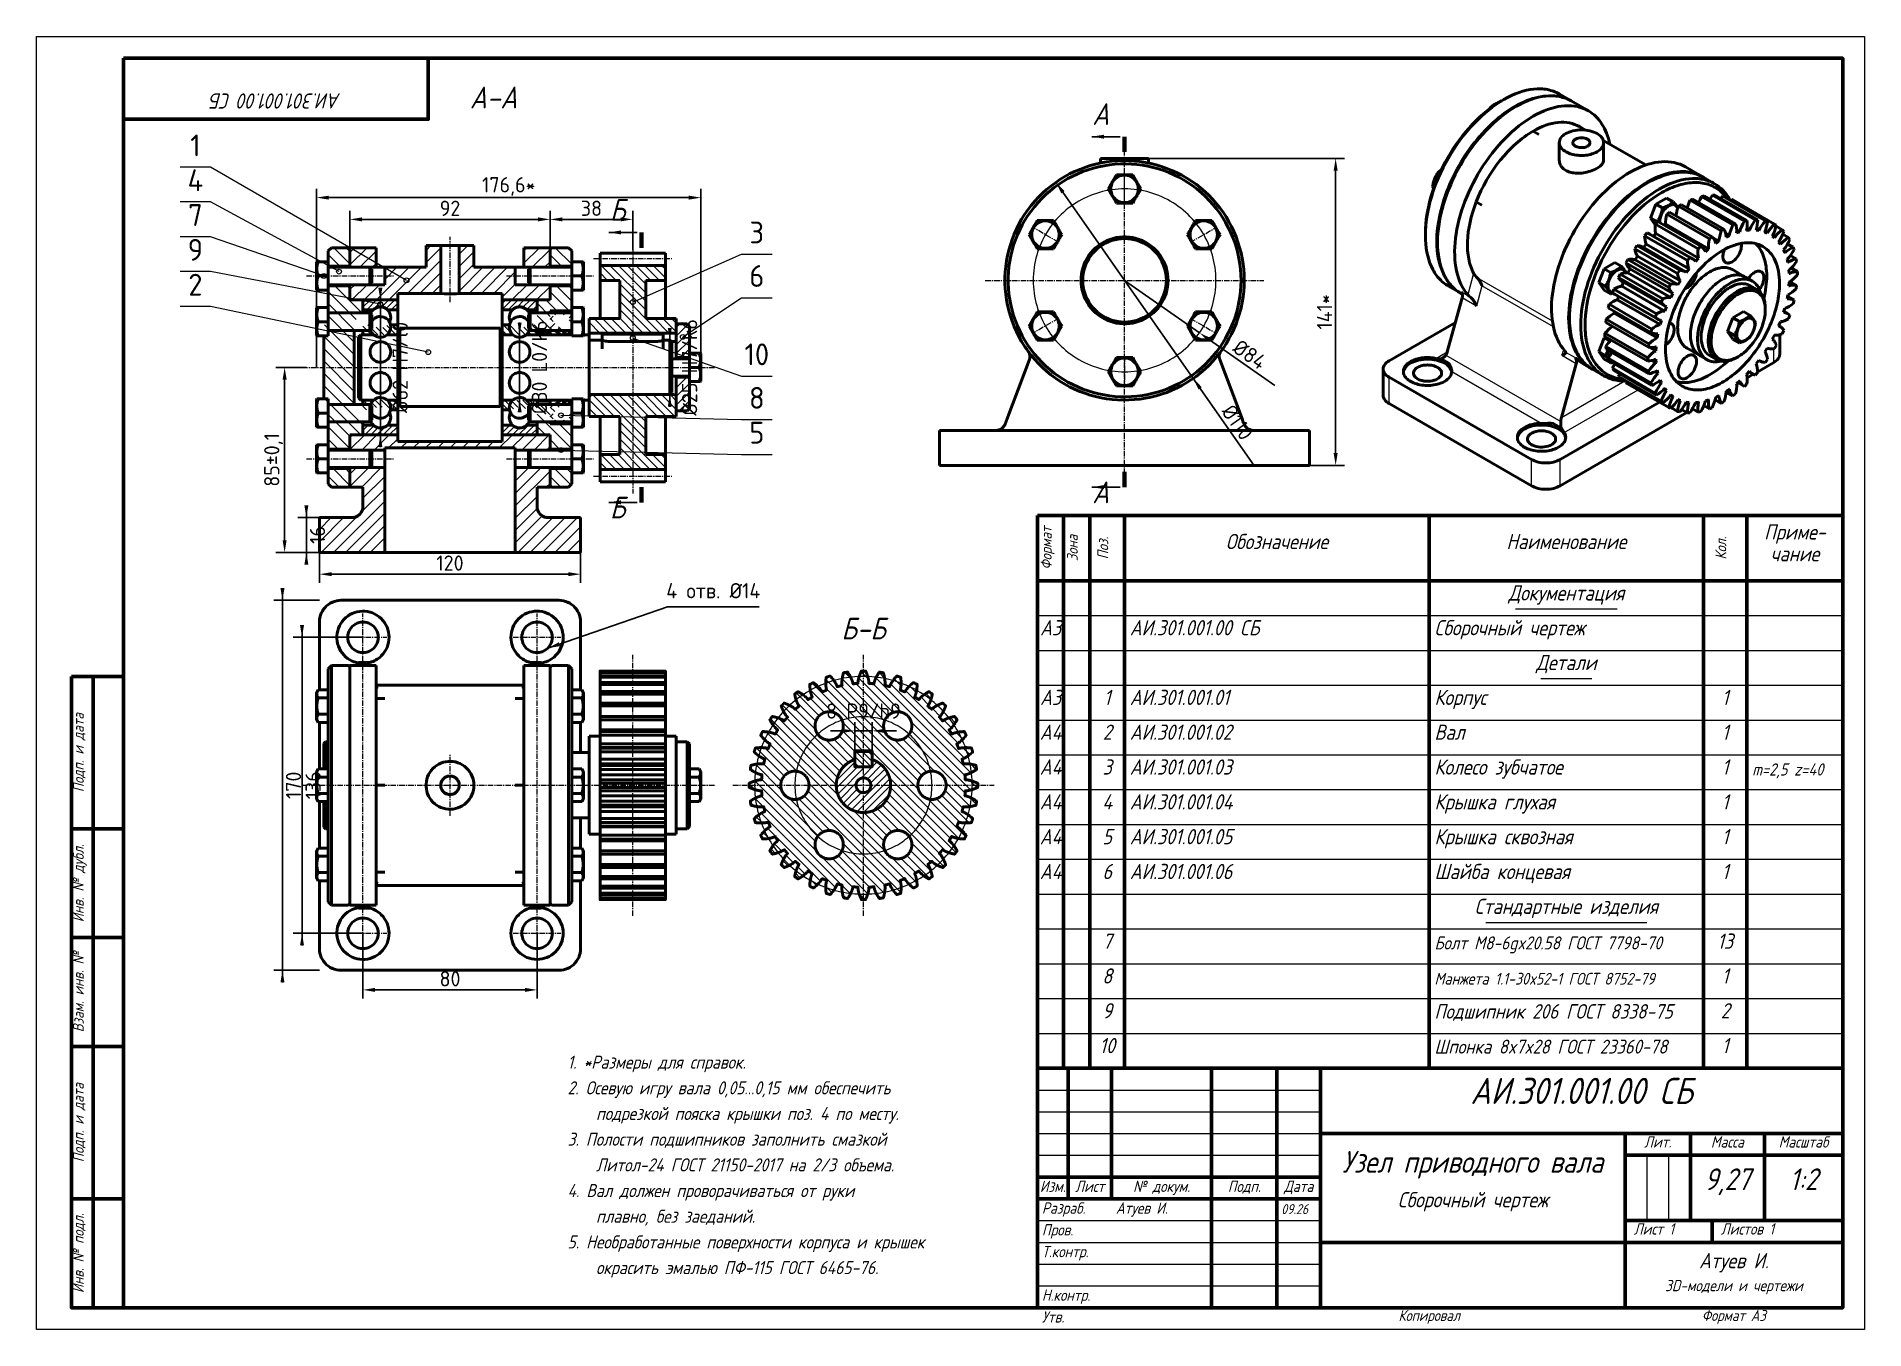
# Model space of a CAD drawing. Header units: millimetres. Extents: x 0 to 420, y 0 to 297.
import ezdxf
from ezdxf.enums import TextEntityAlignment as Align

# ---------------------------------------------------------------- set-up
doc = ezdxf.new("R2010")
doc.units = ezdxf.units.MM
doc.linetypes.add('CENTER', pattern=[5.08, 3.175, -0.635, 0.635, -0.635])
for name, color, linetype, lineweight in [('AXIS', 1, 'CENTER', 18), ('CUT', 7, 'CONTINUOUS', 90), ('DIM', 3, 'CONTINUOUS', 18), ('FRAME', 7, 'CONTINUOUS', 60), ('HATCH', 8, 'CONTINUOUS', 13), ('TEXT', 7, 'CONTINUOUS', 25), ('THIN', 7, 'CONTINUOUS', 18), ('VIS', 7, 'CONTINUOUS', 50)]:
    doc.layers.add(name, color=color, linetype=linetype, lineweight=lineweight)
doc.styles.add('GOST', font='GOST_BU.ttf')
doc.dimstyles.new('ESKD', dxfattribs={"dimtxt": 3.5, "dimasz": 2.8, "dimexe": 2, "dimexo": 0, "dimgap": 0.8, "dimtad": 1, "dimdec": 1, "dimlfac": 2, "dimtxsty": 'GOST', "dimcen": 2.5, "dimclrd": 3, "dimclre": 3, "dimazin": 3, "dimtfac": 1, "dimtmove": 0, "dimatfit": 3})

msp = doc.modelspace()

# ---------------------------------------------------------------- texts
at = {"layer": 'TEXT', "style": 'GOST', "oblique": 15, "width": 0.9}
for s, height, rotation, p in [('АИ.301.001.00 СБ', 3.5, -180, (55, 285)), ('Формат', 2.5, 90, (234, 179.5)), ('Зона', 2.5, 90, (240, 179.5)), ('Поз.', 2.5, 90, (247, 179.5)), ('Кол.', 2.5, 90, (389, 179.5)), ('Подп. и дата', 2.5, 90, (11.6, 132.5)), ('Инв. № дубл.', 2.5, 90, (11.6, 102.5)), ('Взам. инв. №', 2.5, 90, (11.6, 77.5)), ('Подп. и дата', 2.5, 90, (11.6, 47.5)), ('Инв. № подл.', 2.5, 90, (11.6, 17.5))]:
    msp.add_text(s, height=height, rotation=rotation, dxfattribs=at).set_placement(p, align=Align.BOTTOM_CENTER)
for s, height, p in [('А–А', 5, (105, 279)), ('А', 5, (244.5, 275.2)), ('Б', 5, (133.5, 253.2)), ('А', 5, (244.5, 188.3)), ('Б', 5, (133.5, 184.8)), ('Приме-', 3.5, (404, 180.4)), ('Обозначение', 3.5, (285, 178.2)), ('Наименование', 3.5, (351.5, 178.2)), ('чание', 3.5, (404, 175.4)), ('Документация', 3.5, (351.5, 166.4)), ('Б–Б', 5, (190, 157)), ('А3', 3.5, (233, 158.4)), ('Детали', 3.5, (351.5, 150.4)), ('А3', 3.5, (233, 142.4)), ('1', 3.5, (246, 142.4)), ('1', 3.5, (388, 142.4)), ('А4', 3.5, (233, 134.4)), ('2', 3.5, (246, 134.4)), ('1', 3.5, (388, 134.4)), ('А4', 3.5, (233, 126.4)), ('3', 3.5, (246, 126.4)), ('1', 3.5, (388, 126.4)), ('А4', 3.5, (233, 118.4)), ('4', 3.5, (246, 118.4)), ('1', 3.5, (388, 118.4)), ('А4', 3.5, (233, 110.4)), ('5', 3.5, (246, 110.4)), ('1', 3.5, (388, 110.4)), ('А4', 3.5, (233, 102.4)), ('6', 3.5, (246, 102.4)), ('1', 3.5, (388, 102.4)), ('Стандартные изделия', 3.5, (351.5, 94.4)), ('7', 3.5, (246, 86.4)), ('13', 3.5, (388, 86.4)), ('8', 3.5, (246, 78.4)), ('1', 3.5, (388, 78.4)), ('9', 3.5, (246, 70.4)), ('2', 3.5, (388, 70.4)), ('10', 3.5, (246, 62.4)), ('1', 3.5, (388, 62.4)), ('АИ.301.001.00 СБ', 6, (355, 50)), ('Лит.', 2.6, (372.5, 41)), ('Масса', 2.6, (388.5, 41)), ('Масштаб', 2.6, (406, 41)), ('Узел приводного вала', 5, (330, 34.5)), ('Изм.', 2.6, (233.5, 30.8)), ('Лист', 2.6, (242, 30.8)), ('№ докум.', 2.6, (258.5, 30.8)), ('Подп.', 2.6, (277.5, 30.8)), ('Дата', 2.6, (290, 30.8)), ('9,27', 5, (388.5, 30.5)), ('1:2', 5, (406, 30.5)), ('Сборочный чертеж', 3.5, (330, 27)), ('Атуев И.', 3.5, (390, 13)), ('3D-модели и чертежи', 2.6, (390, 8)), ('Копировал', 2.5, (320, 1.2)), ('Формат А3', 2.5, (390, 1.2))]:
    msp.add_text(s, height=height, dxfattribs=at).set_placement(p, align=Align.BOTTOM_CENTER)
at = {"layer": 'TEXT', "style": 'GOST'}
for s, height, p in [('1', 5, (36.5, 268)), ('4', 5, (36.5, 260)), ('7', 5, (36.5, 252)), ('3', 5, (165.5, 248)), ('9', 5, (36.5, 244)), ('6', 5, (165.5, 238)), ('2', 5, (36.5, 236)), ('10', 5, (165.5, 220)), ('8', 5, (165.5, 210)), ('5', 5, (165.5, 202)), ('4 отв. %%c14', 3.5, (155.5, 166.9))]:
    msp.add_text(s, height=height, dxfattribs=at).set_placement(p, align=Align.BOTTOM_CENTER)
at = {"layer": 'TEXT', "style": 'GOST', "oblique": 15, "width": 0.9}
for s, height, p in [('АИ.301.001.00 СБ', 3.5, (251.2, 158.4)), ('Сборочный чертеж', 3.5, (321.2, 158.4)), ('АИ.301.001.01', 3.5, (251.2, 142.4)), ('Корпус', 3.5, (321.2, 142.4)), ('АИ.301.001.02', 3.5, (251.2, 134.4)), ('Вал', 3.5, (321.2, 134.4)), ('АИ.301.001.03', 3.5, (251.2, 126.4)), ('Колесо зубчатое', 3.5, (321.2, 126.4)), ('m=2,5 z=40', 2.8, (394.2, 126.4)), ('АИ.301.001.04', 3.5, (251.2, 118.4)), ('Крышка глухая', 3.5, (321.2, 118.4)), ('АИ.301.001.05', 3.5, (251.2, 110.4)), ('Крышка сквозная', 3.5, (321.2, 110.4)), ('АИ.301.001.06', 3.5, (251.2, 102.4)), ('Шайба концевая', 3.5, (321.2, 102.4)), ('Болт М8-6gx20.58 ГОСТ 7798-70', 2.98522, (321.2, 86.4)), ('Манжета 1.1-30x52-1 ГОСТ 8752-79', 2.70536, (321.2, 78.4)), ('Подшипник 206 ГОСТ 8338-75', 3.32967, (321.2, 70.4)), ('Шпонка 8x7x28 ГОСТ 23360-78', 3.20635, (321.2, 62.4)), ('1. *Размеры для справок.', 3, (122, 59)), ('2. Осевую игру вала 0,05...0,15 мм обеспечить', 3, (122, 53.1)), ('    подрезкой пояска крышки поз. 4 по месту.', 3, (122, 47.2)), ('3. Полости подшипников заполнить смазкой', 3, (122, 41.3)), ('    Литол-24 ГОСТ 21150-2017 на 2/3 объема.', 3, (122, 35.4)), ('4. Вал должен проворачиваться от руки', 3, (122, 29.5)), ('    плавно, без заеданий.', 3, (122, 23.6)), ('Разраб.', 2.6, (231, 25.8)), ('Атуев И.', 2.6, (248, 25.8)), ('09.26', 2.3, (286, 25.8)), ('5. Необработанные поверхности корпуса и крышек', 3, (122, 17.7)), ('Пров.', 2.6, (231, 20.8)), ('Лист 1', 2.6, (367, 21)), ('Листов 1', 2.6, (387, 21)), ('Т.контр.', 2.6, (231, 15.8)), ('    окрасить эмалью ПФ-115 ГОСТ 6465-76.', 3, (122, 11.8)), ('Н.контр.', 2.6, (231, 5.8)), ('Утв.', 2.6, (231, 0.8))]:
    msp.add_text(s, height=height, dxfattribs=at).set_placement(p, align=Align.BOTTOM_LEFT)

# ---------------------------------------------------------------- dimensions: what is measured, and where the dimension line sits
at = {"layer": 'DIM'}
for base, p1, p2, text in [((298.5, 198.5), (292.5, 198.5), (255.5, 269), '141*'), ((57, 178.5), (65, 178.5), (62, 221), '85±0,1'), ((62, 186.5), (65, 186.5), (65, 178.5), '16'), ((56.5, 167.5), (65, 167.5), (65, 82.5), '170'), ((61, 159), (75, 159), (75, 91), '136')]:
    msp.add_linear_dim(base=base, p1=p1, p2=p2, angle=90, text=text, dimstyle='ESKD', dxfattribs=at).render()
for base, p1, p2, text in [((64.35, 260), (64.35, 221), (152.65, 221), '176,6*'), ((72, 255), (72, 248.5), (118, 248.5), '92'), ((118, 255), (118, 248.5), (137, 248), '38'), ((65, 173.5), (65, 178.5), (125, 178.5), '120'), ((188, 137.5), (188, 133), (192, 133), '8 P9/h9'), ((75, 78), (75, 91), (115, 91), '80')]:
    msp.add_linear_dim(base=base, p1=p1, p2=p2, text=text, dimstyle='ESKD', dxfattribs=at).render()
msp.add_diameter_dim_2p(p1=(234.227, 263.527), p2=(265.773, 218.473), text='%%c110', dimstyle='ESKD', dxfattribs=at).render()
msp.add_radius_dim(center=(250, 241), mpoint=(267.202, 228.955), text='%%c84', dimstyle='ESKD', dxfattribs=at).render()
for base, p1, p2, text in [((79, 236.5), (79, 236.5), (79, 205.5), '%%c62 H7/l0'), ((111, 228.5), (111, 228.5), (111, 213.5), '%%c30 L0/k6'), ((145.5, 227.25), (145.5, 227.25), (145.5, 214.75), '%%c25 H7/k6')]:
    msp.add_linear_dim(base=base, p1=p1, p2=p2, angle=90, text=text, dimstyle='ESKD', override={"dimse1": 1, "dimse2": 1}, dxfattribs=at).render()

# ---------------------------------------------------------------- hatches: boundary and pattern name
at = {"layer": 'HATCH'}
h = msp.add_hatch(dxfattribs=at)
h.set_pattern_fill('ANSI31', scale=0.62992)
h.paths.add_polyline_path([(100.5, 244), (100.575, 244), (100.65, 244), (100.725, 244), (100.8, 244), (100.875, 244), (100.95, 244), (101.025, 244), (101.1, 244), (101.175, 244), (101.25, 244), (101.325, 244), (101.4, 244), (101.475, 244), (101.55, 244), (101.625, 244), (101.7, 244), (101.775, 244), (101.85, 244), (101.925, 244), (102, 244), (102.075, 244), (102.15, 244), (102.225, 244), (102.3, 244), (102.375, 244), (102.45, 244), (102.525, 244), (102.6, 244), (102.675, 244), (102.75, 244), (102.825, 244), (102.9, 244), (102.975, 244), (103.05, 244), (103.125, 244), (103.2, 244), (103.275, 244), (103.35, 244), (103.425, 244), (103.5, 244), (103.575, 244), (103.65, 244), (103.725, 244), (103.8, 244), (103.875, 244), (103.95, 244), (104.025, 244), (104.1, 244), (104.175, 244), (104.25, 244), (104.325, 244), (104.4, 244), (104.475, 244), (104.55, 244), (104.625, 244), (104.7, 244), (104.775, 244), (104.85, 244), (104.925, 244), (105, 244), (105.075, 244), (105.15, 244), (105.225, 244), (105.3, 244), (105.375, 244), (105.45, 244), (105.525, 244), (105.6, 244), (105.675, 244), (105.75, 244), (105.825, 244), (105.9, 244), (105.975, 244), (106.05, 244), (106.125, 244), (106.2, 244), (106.275, 244), (106.35, 244), (106.425, 244), (106.5, 244), (106.575, 244), (106.65, 244), (106.725, 244), (106.8, 244), (106.875, 244), (106.95, 244), (107.025, 244), (107.1, 244), (107.175, 244), (107.25, 244), (107.325, 244), (107.4, 244), (107.475, 244), (107.55, 244), (107.625, 244), (107.7, 244), (107.775, 244), (107.85, 244), (107.925, 244), (108, 244), (108.075, 244), (108.15, 244), (108.225, 244), (108.3, 244), (108.375, 244), (108.45, 244), (108.525, 244), (108.6, 244), (108.675, 244), (108.75, 244), (108.825, 244), (108.9, 244), (108.975, 244), (109.05, 244), (109.125, 244), (109.2, 244), (109.275, 244), (109.35, 244), (109.425, 244), (109.5, 244), (109.575, 244), (109.65, 244), (109.725, 244), (109.8, 244), (109.875, 244), (109.95, 244), (110, 243.975), (110, 243.9), (110, 243.825), (110, 243.75), (110, 243.675), (110, 243.6), (110, 243.525), (110, 243.45), (110, 243.375), (110, 243.3), (110, 243.225), (110, 243.15), (110, 243.075), (110, 243), (110, 242.925), (110, 242.85), (110, 242.775), (110, 242.7), (110, 242.625), (110, 242.55), (110, 242.475), (110, 242.4), (110, 242.325), (110, 242.25), (110, 242.175), (110, 242.1), (110, 242.025), (110, 241.95), (110, 241.875), (110, 241.8), (110, 241.725), (110, 241.65), (110, 241.575), (110, 241.5), (110, 241.425), (110, 241.35), (110, 241.275), (110, 241.2), (110, 241.125), (110, 241.05), (110, 240.975), (110, 240.9), (110, 240.825), (110, 240.75), (110, 240.675), (110, 240.6), (110, 240.525), (110, 240.45), (110, 240.375), (110, 240.3), (110, 240.225), (110, 240.15), (110, 240.075), (110, 240), (110.075, 240), (110.15, 240), (110.225, 240), (110.3, 240), (110.375, 240), (110.45, 240), (110.525, 240), (110.6, 240), (110.675, 240), (110.75, 240), (110.825, 240), (110.9, 240), (110.975, 240), (111.05, 240), (111.125, 240), (111.2, 240), (111.275, 240), (111.35, 240), (111.425, 240), (111.5, 240), (111.575, 240), (111.65, 240), (111.725, 240), (111.8, 240), (111.875, 240), (111.95, 240), (112.025, 240), (112.1, 240), (112.175, 240), (112.25, 240), (112.325, 240), (112.4, 240), (112.475, 240), (112.55, 240), (112.625, 240), (112.7, 240), (112.775, 240), (112.85, 240), (112.925, 240), (113, 240), (113.075, 240), (113.15, 240), (113.225, 240), (113.3, 240), (113.375, 240), (113.45, 240), (113.525, 240), (113.6, 240), (113.675, 240), (113.75, 240), (113.825, 240), (113.9, 240), (113.975, 240), (114.05, 240), (114.125, 240), (114.2, 240), (114.275, 240), (114.35, 240), (114.425, 240), (114.5, 240), (114.575, 240), (114.65, 240), (114.725, 240), (114.8, 240), (114.875, 240), (114.95, 240), (115.025, 240), (115.1, 240), (115.175, 240), (115.25, 240), (115.325, 240), (115.4, 240), (115.475, 240), (115.55, 240), (115.625, 240), (115.7, 240), (115.775, 240), (115.85, 240), (115.925, 240), (116, 240), (116.075, 240), (116.15, 240), (116.225, 240), (116.3, 240), (116.375, 240), (116.45, 240), (116.525, 240), (116.6, 240), (116.675, 240), (116.75, 240), (116.825, 240), (116.9, 240), (116.975, 240), (117.05, 240), (117.125, 240), (117.2, 240), (117.275, 240), (117.35, 240), (117.425, 240), (117.5, 240), (117.575, 240), (117.65, 240), (117.725, 240), (117.8, 240), (117.875, 240), (117.95, 240), (118, 239.975), (118, 239.9), (118, 239.825), (118, 239.75), (118, 239.675), (118, 239.6), (118, 239.525), (118, 239.45), (118, 239.375), (118, 239.3), (118, 239.225), (118, 239.15), (118, 239.075), (118, 239), (118, 238.925), (118, 238.85), (118, 238.775), (118, 238.7), (118, 238.625), (118, 238.55), (118, 238.475), (118, 238.4), (118, 238.325), (118, 238.25), (118, 238.175), (118, 238.1), (118, 238.025), (118, 237.95), (118, 237.875), (118, 237.8), (118, 237.725), (118, 237.65), (118, 237.575), (118, 237.5), (118, 237.425), (118, 237.35), (118, 237.275), (118, 237.2), (118, 237.125), (118, 237.05), (118, 236.975), (118, 236.9), (118, 236.825), (118, 236.75), (118, 236.675), (118, 236.6), (118, 236.525), (117.95, 236.5), (117.875, 236.5), (117.8, 236.5), (117.725, 236.5), (117.65, 236.5), (117.575, 236.5), (117.5, 236.5), (117.425, 236.5), (117.35, 236.5), (117.275, 236.5), (117.2, 236.5), (117.125, 236.5), (117.05, 236.5), (116.975, 236.5), (116.9, 236.5), (116.825, 236.5), (116.75, 236.5), (116.675, 236.5), (116.6, 236.5), (116.525, 236.5), (116.45, 236.5), (116.375, 236.5), (116.3, 236.5), (116.225, 236.5), (116.15, 236.5), (116.075, 236.5), (116, 236.5), (115.925, 236.5), (115.85, 236.5), (115.775, 236.5), (115.7, 236.5), (115.625, 236.5), (115.55, 236.5), (115.475, 236.5), (115.4, 236.5), (115.325, 236.5), (115.25, 236.5), (115.175, 236.5), (115.1, 236.5), (115.025, 236.5), (114.95, 236.5), (114.875, 236.5), (114.8, 236.5), (114.725, 236.5), (114.65, 236.5), (114.575, 236.5), (114.5, 236.5), (114.425, 236.5), (114.35, 236.5), (114.275, 236.5), (114.2, 236.5), (114.125, 236.5), (114.05, 236.5), (113.975, 236.5), (113.9, 236.5), (113.825, 236.5), (113.75, 236.5), (113.675, 236.5), (113.6, 236.5), (113.525, 236.5), (113.45, 236.5), (113.375, 236.5), (113.3, 236.5), (113.225, 236.5), (113.15, 236.5), (113.075, 236.5), (113, 236.5), (112.925, 236.5), (112.85, 236.5), (112.775, 236.5), (112.7, 236.5), (112.625, 236.5), (112.55, 236.5), (112.475, 236.5), (112.4, 236.5), (112.325, 236.5), (112.25, 236.5), (112.175, 236.5), (112.1, 236.5), (112.025, 236.5), (111.95, 236.5), (111.875, 236.5), (111.8, 236.5), (111.725, 236.5), (111.65, 236.5), (111.575, 236.5), (111.5, 236.5), (111.425, 236.5), (111.35, 236.5), (111.275, 236.5), (111.2, 236.5), (111.125, 236.5), (111.05, 236.5), (110.975, 236.5), (110.9, 236.5), (110.825, 236.5), (110.75, 236.5), (110.675, 236.5), (110.6, 236.5), (110.525, 236.5), (110.45, 236.5), (110.375, 236.5), (110.3, 236.5), (110.225, 236.5), (110.15, 236.5), (110.075, 236.5), (110, 236.5), (109.925, 236.5), (109.85, 236.5), (109.775, 236.5), (109.7, 236.5), (109.625, 236.5), (109.55, 236.5), (109.475, 236.5), (109.4, 236.5), (109.325, 236.5), (109.25, 236.5), (109.175, 236.5), (109.1, 236.5), (109.025, 236.5), (108.95, 236.5), (108.875, 236.5), (108.8, 236.5), (108.725, 236.5), (108.65, 236.5), (108.575, 236.5), (108.5, 236.5), (108.425, 236.5), (108.35, 236.5), (108.275, 236.5), (108.2, 236.5), (108.125, 236.5), (108.05, 236.5), (107.975, 236.5), (107.9, 236.5), (107.825, 236.5), (107.75, 236.5), (107.675, 236.5), (107.6, 236.5), (107.525, 236.5), (107.45, 236.5), (107.375, 236.5), (107.3, 236.5), (107.225, 236.5), (107.15, 236.5), (107.075, 236.5), (107, 236.5), (107, 236.575), (107, 236.65), (107, 236.725), (107, 236.8), (107, 236.875), (107, 236.95), (107, 237.025), (107, 237.1), (107, 237.175), (107, 237.25), (107, 237.325), (107, 237.4), (107, 237.475), (107, 237.55), (107, 237.625), (107, 237.7), (107, 237.775), (107, 237.85), (107, 237.925), (107, 238), (106.925, 238), (106.85, 238), (106.775, 238), (106.7, 238), (106.625, 238), (106.55, 238), (106.475, 238), (106.4, 238), (106.325, 238), (106.25, 238), (106.175, 238), (106.1, 238), (106.025, 238), (105.95, 238), (105.875, 238), (105.8, 238), (105.725, 238), (105.65, 238), (105.575, 238), (105.5, 238), (105.425, 238), (105.35, 238), (105.275, 238), (105.2, 238), (105.125, 238), (105.05, 238), (104.975, 238), (104.9, 238), (104.825, 238), (104.75, 238), (104.675, 238), (104.6, 238), (104.525, 238), (104.45, 238), (104.375, 238), (104.3, 238), (104.225, 238), (104.15, 238), (104.075, 238), (104, 238), (103.925, 238), (103.85, 238), (103.775, 238), (103.7, 238), (103.625, 238), (103.55, 238), (103.475, 238), (103.4, 238), (103.325, 238), (103.25, 238), (103.175, 238), (103.1, 238), (103.025, 238), (102.95, 238), (102.875, 238), (102.8, 238), (102.725, 238), (102.65, 238), (102.575, 238), (102.5, 238), (102.425, 238), (102.35, 238), (102.275, 238), (102.2, 238), (102.125, 238), (102.05, 238), (101.975, 238), (101.9, 238), (101.825, 238), (101.75, 238), (101.675, 238), (101.6, 238), (101.525, 238), (101.45, 238), (101.375, 238), (101.3, 238), (101.225, 238), (101.15, 238), (101.075, 238), (101, 238), (100.925, 238), (100.85, 238), (100.775, 238), (100.7, 238), (100.625, 238), (100.55, 238), (100.475, 238), (100.4, 238), (100.325, 238), (100.25, 238), (100.175, 238), (100.1, 238), (100.025, 238), (99.95, 238), (99.875, 238), (99.8, 238), (99.725, 238), (99.65, 238), (99.575, 238), (99.5, 238), (99.425, 238), (99.35, 238), (99.275, 238), (99.2, 238), (99.125, 238), (99.05, 238), (98.975, 238), (98.9, 238), (98.825, 238), (98.75, 238), (98.675, 238), (98.6, 238), (98.525, 238), (98.45, 238), (98.375, 238), (98.3, 238), (98.225, 238), (98.15, 238), (98.075, 238), (98, 238), (97.925, 238), (97.85, 238), (97.775, 238), (97.7, 238), (97.625, 238), (97.55, 238), (97.475, 238), (97.4, 238), (97.325, 238), (97.25, 238), (97.175, 238), (97.125, 238.025), (97.125, 238.1), (97.125, 238.175), (97.125, 238.25), (97.125, 238.325), (97.125, 238.4), (97.125, 238.475), (97.125, 238.55), (97.125, 238.625), (97.125, 238.7), (97.125, 238.775), (97.125, 238.85), (97.125, 238.925), (97.125, 239), (97.125, 239.075), (97.125, 239.15), (97.125, 239.225), (97.125, 239.3), (97.125, 239.375), (97.125, 239.45), (97.125, 239.525), (97.125, 239.6), (97.125, 239.675), (97.125, 239.75), (97.125, 239.825), (97.125, 239.9), (97.125, 239.975), (97.125, 240.05), (97.125, 240.125), (97.125, 240.2), (97.125, 240.275), (97.125, 240.35), (97.125, 240.425), (97.125, 240.5), (97.125, 240.575), (97.125, 240.65), (97.125, 240.725), (97.125, 240.8), (97.125, 240.875), (97.125, 240.95), (97.125, 241.025), (97.125, 241.1), (97.125, 241.175), (97.125, 241.25), (97.125, 241.325), (97.125, 241.4), (97.125, 241.475), (97.125, 241.55), (97.125, 241.625), (97.125, 241.7), (97.125, 241.775), (97.125, 241.85), (97.125, 241.925), (97.125, 242), (97.125, 242.075), (97.125, 242.15), (97.125, 242.225), (97.125, 242.3), (97.125, 242.375), (97.125, 242.45), (97.125, 242.525), (97.125, 242.6), (97.125, 242.675), (97.125, 242.75), (97.125, 242.825), (97.125, 242.9), (97.125, 242.975), (97.125, 243.05), (97.125, 243.125), (97.125, 243.2), (97.125, 243.275), (97.125, 243.35), (97.125, 243.425), (97.125, 243.5), (97.125, 243.575), (97.125, 243.65), (97.125, 243.725), (97.125, 243.8), (97.125, 243.875), (97.125, 243.95), (97.125, 244.025), (97.125, 244.1), (97.125, 244.175), (97.125, 244.25), (97.125, 244.325), (97.125, 244.4), (97.125, 244.475), (97.125, 244.55), (97.125, 244.625), (97.125, 244.7), (97.125, 244.775), (97.125, 244.85), (97.125, 244.925), (97.125, 245), (97.125, 245.075), (97.125, 245.15), (97.125, 245.225), (97.125, 245.3), (97.125, 245.375), (97.125, 245.45), (97.125, 245.525), (97.125, 245.6), (97.125, 245.675), (97.125, 245.75), (97.125, 245.825), (97.125, 245.9), (97.125, 245.975), (97.125, 246.05), (97.125, 246.125), (97.125, 246.2), (97.125, 246.275), (97.125, 246.35), (97.125, 246.425), (97.125, 246.5), (97.125, 246.575), (97.125, 246.65), (97.125, 246.725), (97.125, 246.8), (97.125, 246.875), (97.125, 246.95), (97.125, 247.025), (97.125, 247.1), (97.125, 247.175), (97.125, 247.25), (97.125, 247.325), (97.125, 247.4), (97.125, 247.475), (97.125, 247.55), (97.125, 247.625), (97.125, 247.7), (97.125, 247.775), (97.125, 247.85), (97.125, 247.925), (97.125, 248), (97.125, 248.075), (97.125, 248.15), (97.125, 248.225), (97.125, 248.3), (97.125, 248.375), (97.125, 248.45), (97.125, 248.525), (97.125, 248.6), (97.125, 248.675), (97.125, 248.75), (97.125, 248.825), (97.125, 248.9), (97.125, 248.975), (97.175, 249), (97.25, 249), (97.325, 249), (97.4, 249), (97.475, 249), (97.55, 249), (97.625, 249), (97.7, 249), (97.775, 249), (97.85, 249), (97.925, 249), (98, 249), (98.075, 249), (98.15, 249), (98.225, 249), (98.3, 249), (98.375, 249), (98.45, 249), (98.525, 249), (98.6, 249), (98.675, 249), (98.75, 249), (98.825, 249), (98.9, 249), (98.975, 249), (99.05, 249), (99.125, 249), (99.2, 249), (99.275, 249), (99.35, 249), (99.425, 249), (99.5, 249), (99.575, 249), (99.65, 249), (99.725, 249), (99.8, 249), (99.875, 249), (99.95, 249), (100.025, 249), (100.1, 249), (100.175, 249), (100.25, 249), (100.325, 249), (100.4, 249), (100.475, 249), (100.5, 248.95), (100.5, 248.875), (100.5, 248.8), (100.5, 248.725), (100.5, 248.65), (100.5, 248.575), (100.5, 248.5), (100.5, 248.425), (100.5, 248.35), (100.5, 248.275), (100.5, 248.2), (100.5, 248.125), (100.5, 248.05), (100.5, 247.975), (100.5, 247.9), (100.5, 247.825), (100.5, 247.75), (100.5, 247.675), (100.5, 247.6), (100.5, 247.525), (100.5, 247.45), (100.5, 247.375), (100.5, 247.3), (100.5, 247.225), (100.5, 247.15), (100.5, 247.075), (100.5, 247), (100.5, 246.925), (100.5, 246.85), (100.5, 246.775), (100.5, 246.7), (100.5, 246.625), (100.5, 246.55), (100.5, 246.475), (100.5, 246.4), (100.5, 246.325), (100.5, 246.25), (100.5, 246.175), (100.5, 246.1), (100.5, 246.025), (100.5, 245.95), (100.5, 245.875), (100.5, 245.8), (100.5, 245.725), (100.5, 245.65), (100.5, 245.575), (100.5, 245.5), (100.5, 245.425), (100.5, 245.35), (100.5, 245.275), (100.5, 245.2), (100.5, 245.125), (100.5, 245.05), (100.5, 244.975), (100.5, 244.9), (100.5, 244.825), (100.5, 244.75), (100.5, 244.675), (100.5, 244.6), (100.5, 244.525), (100.5, 244.45), (100.5, 244.375), (100.5, 244.3), (100.5, 244.225), (100.5, 244.15), (100.5, 244.075)])
h.paths.add_polyline_path([(118, 244), (117.925, 244), (117.85, 244), (117.775, 244), (117.7, 244), (117.625, 244), (117.55, 244), (117.475, 244), (117.4, 244), (117.325, 244), (117.25, 244), (117.175, 244), (117.1, 244), (117.025, 244), (116.95, 244), (116.875, 244), (116.8, 244), (116.725, 244), (116.65, 244), (116.575, 244), (116.5, 244), (116.425, 244), (116.35, 244), (116.275, 244), (116.2, 244), (116.125, 244), (116.05, 244), (115.975, 244), (115.9, 244), (115.825, 244), (115.75, 244), (115.675, 244), (115.6, 244), (115.525, 244), (115.45, 244), (115.375, 244), (115.3, 244), (115.225, 244), (115.15, 244), (115.075, 244), (115, 244), (114.925, 244), (114.85, 244), (114.775, 244), (114.7, 244), (114.625, 244), (114.55, 244), (114.475, 244), (114.4, 244), (114.325, 244), (114.25, 244), (114.175, 244), (114.1, 244), (114.025, 244), (113.95, 244), (113.875, 244), (113.8, 244), (113.725, 244), (113.65, 244), (113.575, 244), (113.5, 244), (113.425, 244), (113.35, 244), (113.275, 244), (113.2, 244), (113.125, 244), (113.05, 244), (112.975, 244), (112.9, 244), (112.825, 244), (112.75, 244), (112.675, 244), (112.6, 244), (112.525, 244), (112.45, 244), (112.375, 244), (112.3, 244), (112.225, 244), (112.15, 244), (112.075, 244), (112, 244), (112, 244.075), (112, 244.15), (112, 244.225), (112, 244.3), (112, 244.375), (112, 244.45), (112, 244.525), (112, 244.6), (112, 244.675), (112, 244.75), (112, 244.825), (112, 244.9), (112, 244.975), (112, 245.05), (112, 245.125), (112, 245.2), (112, 245.275), (112, 245.35), (112, 245.425), (112, 245.5), (112, 245.575), (112, 245.65), (112, 245.725), (112, 245.8), (112, 245.875), (112, 245.95), (112, 246.025), (112, 246.1), (112, 246.175), (112, 246.25), (112, 246.325), (112, 246.4), (112, 246.475), (112, 246.55), (112, 246.625), (112, 246.7), (112, 246.775), (112, 246.85), (112, 246.925), (112, 247), (112, 247.075), (112, 247.15), (112, 247.225), (112, 247.3), (112, 247.375), (112, 247.45), (112, 247.525), (112, 247.6), (112, 247.675), (112, 247.75), (112, 247.825), (112, 247.9), (112, 247.975), (112, 248.05), (112, 248.125), (112, 248.2), (112, 248.275), (112, 248.35), (112, 248.425), (112, 248.5), (112.075, 248.5), (112.15, 248.5), (112.225, 248.5), (112.3, 248.5), (112.375, 248.5), (112.45, 248.5), (112.525, 248.5), (112.6, 248.5), (112.675, 248.5), (112.75, 248.5), (112.825, 248.5), (112.9, 248.5), (112.975, 248.5), (113.05, 248.5), (113.125, 248.5), (113.2, 248.5), (113.275, 248.5), (113.35, 248.5), (113.425, 248.5), (113.5, 248.5), (113.575, 248.5), (113.65, 248.5), (113.725, 248.5), (113.8, 248.5), (113.875, 248.5), (113.95, 248.5), (114.025, 248.5), (114.1, 248.5), (114.175, 248.5), (114.25, 248.5), (114.325, 248.5), (114.4, 248.5), (114.475, 248.5), (114.55, 248.5), (114.625, 248.5), (114.7, 248.5), (114.775, 248.5), (114.85, 248.5), (114.925, 248.5), (115, 248.5), (115.075, 248.5), (115.15, 248.5), (115.225, 248.5), (115.3, 248.5), (115.375, 248.5), (115.45, 248.5), (115.525, 248.5), (115.6, 248.5), (115.675, 248.5), (115.75, 248.5), (115.825, 248.5), (115.9, 248.5), (115.975, 248.5), (116.05, 248.5), (116.125, 248.5), (116.2, 248.5), (116.275, 248.5), (116.35, 248.5), (116.425, 248.5), (116.5, 248.5), (116.575, 248.5), (116.65, 248.5), (116.725, 248.5), (116.8, 248.5), (116.875, 248.5), (116.95, 248.5), (117.025, 248.5), (117.1, 248.5), (117.175, 248.5), (117.25, 248.5), (117.325, 248.5), (117.4, 248.5), (117.475, 248.5), (117.55, 248.5), (117.625, 248.5), (117.7, 248.5), (117.775, 248.5), (117.85, 248.5), (117.925, 248.5), (118, 248.5), (118, 248.425), (118, 248.35), (118, 248.275), (118, 248.2), (118, 248.125), (118, 248.05), (118, 247.975), (118, 247.9), (118, 247.825), (118, 247.75), (118, 247.675), (118, 247.6), (118, 247.525), (118, 247.45), (118, 247.375), (118, 247.3), (118, 247.225), (118, 247.15), (118, 247.075), (118, 247), (118, 246.925), (118, 246.85), (118, 246.775), (118, 246.7), (118, 246.625), (118, 246.55), (118, 246.475), (118, 246.4), (118, 246.325), (118, 246.25), (118, 246.175), (118, 246.1), (118, 246.025), (118, 245.95), (118, 245.875), (118, 245.8), (118, 245.725), (118, 245.65), (118, 245.575), (118, 245.5), (118, 245.425), (118, 245.35), (118, 245.275), (118, 245.2), (118, 245.125), (118, 245.05), (118, 244.975), (118, 244.9), (118, 244.825), (118, 244.75), (118, 244.675), (118, 244.6), (118, 244.525), (118, 244.45), (118, 244.375), (118, 244.3), (118, 244.225), (118, 244.15), (118, 244.075)])
h.paths.add_polyline_path([(78, 248.5), (78, 248.425), (78, 248.35), (78, 248.275), (78, 248.2), (78, 248.125), (78, 248.05), (78, 247.975), (78, 247.9), (78, 247.825), (78, 247.75), (78, 247.675), (78, 247.6), (78, 247.525), (78, 247.45), (78, 247.375), (78, 247.3), (78, 247.225), (78, 247.15), (78, 247.075), (78, 247), (78, 246.925), (78, 246.85), (78, 246.775), (78, 246.7), (78, 246.625), (78, 246.55), (78, 246.475), (78, 246.4), (78, 246.325), (78, 246.25), (78, 246.175), (78, 246.1), (78, 246.025), (78, 245.95), (78, 245.875), (78, 245.8), (78, 245.725), (78, 245.65), (78, 245.575), (78, 245.5), (78, 245.425), (78, 245.35), (78, 245.275), (78, 245.2), (78, 245.125), (78, 245.05), (78, 244.975), (78, 244.9), (78, 244.825), (78, 244.75), (78, 244.675), (78, 244.6), (78, 244.525), (78, 244.45), (78, 244.375), (78, 244.3), (78, 244.225), (78, 244.15), (78, 244.075), (78, 244), (77.925, 244), (77.85, 244), (77.775, 244), (77.7, 244), (77.625, 244), (77.55, 244), (77.475, 244), (77.4, 244), (77.325, 244), (77.25, 244), (77.175, 244), (77.1, 244), (77.025, 244), (76.95, 244), (76.875, 244), (76.8, 244), (76.725, 244), (76.65, 244), (76.575, 244), (76.5, 244), (76.425, 244), (76.35, 244), (76.275, 244), (76.2, 244), (76.125, 244), (76.05, 244), (75.975, 244), (75.9, 244), (75.825, 244), (75.75, 244), (75.675, 244), (75.6, 244), (75.525, 244), (75.45, 244), (75.375, 244), (75.3, 244), (75.225, 244), (75.15, 244), (75.075, 244), (75, 244), (74.925, 244), (74.85, 244), (74.775, 244), (74.7, 244), (74.625, 244), (74.55, 244), (74.475, 244), (74.4, 244), (74.325, 244), (74.25, 244), (74.175, 244), (74.1, 244), (74.025, 244), (73.95, 244), (73.875, 244), (73.8, 244), (73.725, 244), (73.65, 244), (73.575, 244), (73.5, 244), (73.425, 244), (73.35, 244), (73.275, 244), (73.2, 244), (73.125, 244), (73.05, 244), (72.975, 244), (72.9, 244), (72.825, 244), (72.75, 244), (72.675, 244), (72.6, 244), (72.525, 244), (72.45, 244), (72.375, 244), (72.3, 244), (72.225, 244), (72.15, 244), (72.075, 244), (72, 244), (72, 244.075), (72, 244.15), (72, 244.225), (72, 244.3), (72, 244.375), (72, 244.45), (72, 244.525), (72, 244.6), (72, 244.675), (72, 244.75), (72, 244.825), (72, 244.9), (72, 244.975), (72, 245.05), (72, 245.125), (72, 245.2), (72, 245.275), (72, 245.35), (72, 245.425), (72, 245.5), (72, 245.575), (72, 245.65), (72, 245.725), (72, 245.8), (72, 245.875), (72, 245.95), (72, 246.025), (72, 246.1), (72, 246.175), (72, 246.25), (72, 246.325), (72, 246.4), (72, 246.475), (72, 246.55), (72, 246.625), (72, 246.7), (72, 246.775), (72, 246.85), (72, 246.925), (72, 247), (72, 247.075), (72, 247.15), (72, 247.225), (72, 247.3), (72, 247.375), (72, 247.45), (72, 247.525), (72, 247.6), (72, 247.675), (72, 247.75), (72, 247.825), (72, 247.9), (72, 247.975), (72, 248.05), (72, 248.125), (72, 248.2), (72, 248.275), (72, 248.35), (72, 248.425), (72, 248.5), (72.075, 248.5), (72.15, 248.5), (72.225, 248.5), (72.3, 248.5), (72.375, 248.5), (72.45, 248.5), (72.525, 248.5), (72.6, 248.5), (72.675, 248.5), (72.75, 248.5), (72.825, 248.5), (72.9, 248.5), (72.975, 248.5), (73.05, 248.5), (73.125, 248.5), (73.2, 248.5), (73.275, 248.5), (73.35, 248.5), (73.425, 248.5), (73.5, 248.5), (73.575, 248.5), (73.65, 248.5), (73.725, 248.5), (73.8, 248.5), (73.875, 248.5), (73.95, 248.5), (74.025, 248.5), (74.1, 248.5), (74.175, 248.5), (74.25, 248.5), (74.325, 248.5), (74.4, 248.5), (74.475, 248.5), (74.55, 248.5), (74.625, 248.5), (74.7, 248.5), (74.775, 248.5), (74.85, 248.5), (74.925, 248.5), (75, 248.5), (75.075, 248.5), (75.15, 248.5), (75.225, 248.5), (75.3, 248.5), (75.375, 248.5), (75.45, 248.5), (75.525, 248.5), (75.6, 248.5), (75.675, 248.5), (75.75, 248.5), (75.825, 248.5), (75.9, 248.5), (75.975, 248.5), (76.05, 248.5), (76.125, 248.5), (76.2, 248.5), (76.275, 248.5), (76.35, 248.5), (76.425, 248.5), (76.5, 248.5), (76.575, 248.5), (76.65, 248.5), (76.725, 248.5), (76.8, 248.5), (76.875, 248.5), (76.95, 248.5), (77.025, 248.5), (77.1, 248.5), (77.175, 248.5), (77.25, 248.5), (77.325, 248.5), (77.4, 248.5), (77.475, 248.5), (77.55, 248.5), (77.625, 248.5), (77.7, 248.5), (77.775, 248.5), (77.85, 248.5), (77.925, 248.5)])
h.paths.add_polyline_path([(80, 240), (80, 240.075), (80, 240.15), (80, 240.225), (80, 240.3), (80, 240.375), (80, 240.451), (80, 240.526), (80, 240.601), (80, 240.676), (80, 240.751), (80, 240.826), (80, 240.901), (80, 240.976), (80, 241.051), (80, 241.126), (80, 241.201), (80, 241.276), (80, 241.352), (80, 241.427), (80, 241.502), (80, 241.577), (80, 241.652), (80, 241.727), (80, 241.802), (80, 241.877), (80, 241.952), (80, 242.027), (80, 242.102), (80, 242.177), (80, 242.253), (80, 242.328), (80, 242.403), (80, 242.478), (80, 242.553), (80, 242.628), (80, 242.703), (80, 242.778), (80, 242.853), (80, 242.928), (80, 243.003), (80, 243.078), (80, 243.154), (80, 243.229), (80, 243.304), (80, 243.379), (80, 243.454), (80, 243.529), (80, 243.604), (80, 243.679), (80, 243.754), (80, 243.829), (80, 243.904), (80, 243.979), (80.055, 244), (80.13, 244), (80.205, 244), (80.28, 244), (80.355, 244), (80.43, 244), (80.505, 244), (80.58, 244), (80.655, 244), (80.73, 244), (80.805, 244), (80.88, 244), (80.956, 244), (81.031, 244), (81.106, 244), (81.181, 244), (81.256, 244), (81.331, 244), (81.406, 244), (81.481, 244), (81.556, 244), (81.631, 244), (81.706, 244), (81.781, 244), (81.857, 244), (81.932, 244), (82.007, 244), (82.082, 244), (82.157, 244), (82.232, 244), (82.307, 244), (82.382, 244), (82.457, 244), (82.532, 244), (82.607, 244), (82.683, 244), (82.758, 244), (82.833, 244), (82.908, 244), (82.983, 244), (83.058, 244), (83.133, 244), (83.208, 244), (83.283, 244), (83.358, 244), (83.433, 244), (83.508, 244), (83.584, 244), (83.659, 244), (83.734, 244), (83.809, 244), (83.884, 244), (83.959, 244), (84.034, 244), (84.109, 244), (84.184, 244), (84.259, 244), (84.334, 244), (84.409, 244), (84.485, 244), (84.56, 244), (84.635, 244), (84.71, 244), (84.785, 244), (84.86, 244), (84.935, 244), (85.01, 244), (85.085, 244), (85.16, 244), (85.235, 244), (85.31, 244), (85.386, 244), (85.461, 244), (85.536, 244), (85.611, 244), (85.686, 244), (85.761, 244), (85.836, 244), (85.911, 244), (85.986, 244), (86.061, 244), (86.136, 244), (86.211, 244), (86.287, 244), (86.362, 244), (86.437, 244), (86.512, 244), (86.587, 244), (86.662, 244), (86.737, 244), (86.812, 244), (86.887, 244), (86.962, 244), (87.037, 244), (87.112, 244), (87.188, 244), (87.263, 244), (87.338, 244), (87.413, 244), (87.488, 244), (87.563, 244), (87.638, 244), (87.713, 244), (87.788, 244), (87.863, 244), (87.938, 244), (88.013, 244), (88.089, 244), (88.164, 244), (88.239, 244), (88.314, 244), (88.389, 244), (88.464, 244), (88.539, 244), (88.614, 244), (88.689, 244), (88.764, 244), (88.839, 244), (88.915, 244), (88.99, 244), (89.065, 244), (89.14, 244), (89.215, 244), (89.29, 244), (89.365, 244), (89.44, 244), (89.5, 244.015), (89.5, 244.09), (89.5, 244.165), (89.5, 244.24), (89.5, 244.316), (89.5, 244.391), (89.5, 244.466), (89.5, 244.541), (89.5, 244.616), (89.5, 244.691), (89.5, 244.766), (89.5, 244.841), (89.5, 244.916), (89.5, 244.991), (89.5, 245.066), (89.5, 245.141), (89.5, 245.217), (89.5, 245.292), (89.5, 245.367), (89.5, 245.442), (89.5, 245.517), (89.5, 245.592), (89.5, 245.667), (89.5, 245.742), (89.5, 245.817), (89.5, 245.892), (89.5, 245.967), (89.5, 246.042), (89.5, 246.118), (89.5, 246.193), (89.5, 246.268), (89.5, 246.343), (89.5, 246.418), (89.5, 246.493), (89.5, 246.568), (89.5, 246.643), (89.5, 246.718), (89.5, 246.793), (89.5, 246.868), (89.5, 246.943), (89.5, 247.019), (89.5, 247.094), (89.5, 247.169), (89.5, 247.244), (89.5, 247.319), (89.5, 247.394), (89.5, 247.469), (89.5, 247.544), (89.5, 247.619), (89.5, 247.694), (89.5, 247.769), (89.5, 247.844), (89.5, 247.92), (89.5, 247.995), (89.5, 248.07), (89.5, 248.145), (89.5, 248.22), (89.5, 248.295), (89.5, 248.37), (89.5, 248.445), (89.5, 248.52), (89.5, 248.595), (89.5, 248.67), (89.5, 248.746), (89.5, 248.821), (89.5, 248.896), (89.5, 248.971), (89.546, 249), (89.621, 249), (89.696, 249), (89.771, 249), (89.846, 249), (89.921, 249), (89.996, 249), (90.071, 249), (90.147, 249), (90.222, 249), (90.297, 249), (90.372, 249), (90.447, 249), (90.522, 249), (90.597, 249), (90.672, 249), (90.747, 249), (90.822, 249), (90.897, 249), (90.972, 249), (91.048, 249), (91.123, 249), (91.198, 249), (91.273, 249), (91.348, 249), (91.423, 249), (91.498, 249), (91.573, 249), (91.648, 249), (91.723, 249), (91.798, 249), (91.873, 249), (91.949, 249), (92.024, 249), (92.099, 249), (92.174, 249), (92.249, 249), (92.324, 249), (92.399, 249), (92.474, 249), (92.549, 249), (92.624, 249), (92.699, 249), (92.774, 249), (92.85, 249), (92.875, 248.95), (92.875, 248.875), (92.875, 248.8), (92.875, 248.725), (92.875, 248.65), (92.875, 248.575), (92.875, 248.5), (92.875, 248.425), (92.875, 248.35), (92.875, 248.275), (92.875, 248.2), (92.875, 248.124), (92.875, 248.049), (92.875, 247.974), (92.875, 247.899), (92.875, 247.824), (92.875, 247.749), (92.875, 247.674), (92.875, 247.599), (92.875, 247.524), (92.875, 247.449), (92.875, 247.374), (92.875, 247.299), (92.875, 247.223), (92.875, 247.148), (92.875, 247.073), (92.875, 246.998), (92.875, 246.923), (92.875, 246.848), (92.875, 246.773), (92.875, 246.698), (92.875, 246.623), (92.875, 246.548), (92.875, 246.473), (92.875, 246.397), (92.875, 246.322), (92.875, 246.247), (92.875, 246.172), (92.875, 246.097), (92.875, 246.022), (92.875, 245.947), (92.875, 245.872), (92.875, 245.797), (92.875, 245.722), (92.875, 245.647), (92.875, 245.572), (92.875, 245.496), (92.875, 245.421), (92.875, 245.346), (92.875, 245.271), (92.875, 245.196), (92.875, 245.121), (92.875, 245.046), (92.875, 244.971), (92.875, 244.896), (92.875, 244.821), (92.875, 244.746), (92.875, 244.671), (92.875, 244.595), (92.875, 244.52), (92.875, 244.445), (92.875, 244.37), (92.875, 244.295), (92.875, 244.22), (92.875, 244.145), (92.875, 244.07), (92.875, 243.995), (92.875, 243.92), (92.875, 243.845), (92.875, 243.77), (92.875, 243.694), (92.875, 243.619), (92.875, 243.544), (92.875, 243.469), (92.875, 243.394), (92.875, 243.319), (92.875, 243.244), (92.875, 243.169), (92.875, 243.094), (92.875, 243.019), (92.875, 242.944), (92.875, 242.869), (92.875, 242.793), (92.875, 242.718), (92.875, 242.643), (92.875, 242.568), (92.875, 242.493), (92.875, 242.418), (92.875, 242.343), (92.875, 242.268), (92.875, 242.193), (92.875, 242.118), (92.875, 242.043), (92.875, 241.968), (92.875, 241.892), (92.875, 241.817), (92.875, 241.742), (92.875, 241.667), (92.875, 241.592), (92.875, 241.517), (92.875, 241.442), (92.875, 241.367), (92.875, 241.292), (92.875, 241.217), (92.875, 241.142), (92.875, 241.067), (92.875, 240.991), (92.875, 240.916), (92.875, 240.841), (92.875, 240.766), (92.875, 240.691), (92.875, 240.616), (92.875, 240.541), (92.875, 240.466), (92.875, 240.391), (92.875, 240.316), (92.875, 240.241), (92.875, 240.165), (92.875, 240.09), (92.875, 240.015), (92.875, 239.94), (92.875, 239.865), (92.875, 239.79), (92.875, 239.715), (92.875, 239.64), (92.875, 239.565), (92.875, 239.49), (92.875, 239.415), (92.875, 239.34), (92.875, 239.264), (92.875, 239.189), (92.875, 239.114), (92.875, 239.039), (92.875, 238.964), (92.875, 238.889), (92.875, 238.814), (92.875, 238.739), (92.875, 238.664), (92.875, 238.589), (92.875, 238.514), (92.875, 238.439), (92.875, 238.363), (92.875, 238.288), (92.875, 238.213), (92.875, 238.138), (92.875, 238.063), (92.863, 238), (92.788, 238), (92.713, 238), (92.638, 238), (92.563, 238), (92.488, 238), (92.413, 238), (92.337, 238), (92.262, 238), (92.187, 238), (92.112, 238), (92.037, 238), (91.962, 238), (91.887, 238), (91.812, 238), (91.737, 238), (91.662, 238), (91.587, 238), (91.512, 238), (91.436, 238), (91.361, 238), (91.286, 238), (91.211, 238), (91.136, 238), (91.061, 238), (90.986, 238), (90.911, 238), (90.836, 238), (90.761, 238), (90.686, 238), (90.611, 238), (90.535, 238), (90.46, 238), (90.385, 238), (90.31, 238), (90.235, 238), (90.16, 238), (90.085, 238), (90.01, 238), (89.935, 238), (89.86, 238), (89.785, 238), (89.71, 238), (89.634, 238), (89.559, 238), (89.484, 238), (89.409, 238), (89.334, 238), (89.259, 238), (89.184, 238), (89.109, 238), (89.034, 238), (88.959, 238), (88.884, 238), (88.808, 238), (88.733, 238), (88.658, 238), (88.583, 238), (88.508, 238), (88.433, 238), (88.358, 238), (88.283, 238), (88.208, 238), (88.133, 238), (88.058, 238), (87.983, 238), (87.907, 238), (87.832, 238), (87.757, 238), (87.682, 238), (87.607, 238), (87.532, 238), (87.457, 238), (87.382, 238), (87.307, 238), (87.232, 238), (87.157, 238), (87.082, 238), (87.006, 238), (86.931, 238), (86.856, 238), (86.781, 238), (86.706, 238), (86.631, 238), (86.556, 238), (86.481, 238), (86.406, 238), (86.331, 238), (86.256, 238), (86.181, 238), (86.105, 238), (86.03, 238), (85.955, 238), (85.88, 238), (85.805, 238), (85.73, 238), (85.655, 238), (85.58, 238), (85.505, 238), (85.43, 238), (85.355, 238), (85.28, 238), (85.204, 238), (85.129, 238), (85.054, 238), (84.979, 238), (84.904, 238), (84.829, 238), (84.754, 238), (84.679, 238), (84.604, 238), (84.529, 238), (84.454, 238), (84.379, 238), (84.303, 238), (84.228, 238), (84.153, 238), (84.078, 238), (84.003, 238), (83.928, 238), (83.853, 238), (83.778, 238), (83.703, 238), (83.628, 238), (83.553, 238), (83.478, 238), (83.402, 238), (83.327, 238), (83.252, 238), (83.177, 238), (83.102, 238), (83.027, 238), (83, 237.952), (83, 237.877), (83, 237.802), (83, 237.727), (83, 237.652), (83, 237.576), (83, 237.501), (83, 237.426), (83, 237.351), (83, 237.276), (83, 237.201), (83, 237.126), (83, 237.051), (83, 236.976), (83, 236.901), (83, 236.826), (83, 236.751), (83, 236.675), (83, 236.6), (83, 236.525), (82.95, 236.5), (82.875, 236.5), (82.8, 236.5), (82.725, 236.5), (82.65, 236.5), (82.575, 236.5), (82.5, 236.5), (82.425, 236.5), (82.35, 236.5), (82.274, 236.5), (82.199, 236.5), (82.124, 236.5), (82.049, 236.5), (81.974, 236.5), (81.899, 236.5), (81.824, 236.5), (81.749, 236.5), (81.674, 236.5), (81.599, 236.5), (81.524, 236.5), (81.449, 236.5), (81.373, 236.5), (81.298, 236.5), (81.223, 236.5), (81.148, 236.5), (81.073, 236.5), (80.998, 236.5), (80.923, 236.5), (80.848, 236.5), (80.773, 236.5), (80.698, 236.5), (80.623, 236.5), (80.548, 236.5), (80.472, 236.5), (80.397, 236.5), (80.322, 236.5), (80.247, 236.5), (80.172, 236.5), (80.097, 236.5), (80.022, 236.5), (79.947, 236.5), (79.872, 236.5), (79.797, 236.5), (79.722, 236.5), (79.647, 236.5), (79.571, 236.5), (79.496, 236.5), (79.421, 236.5), (79.346, 236.5), (79.271, 236.5), (79.196, 236.5), (79.121, 236.5), (79.046, 236.5), (78.971, 236.5), (78.896, 236.5), (78.821, 236.5), (78.746, 236.5), (78.67, 236.5), (78.595, 236.5), (78.52, 236.5), (78.445, 236.5), (78.37, 236.5), (78.295, 236.5), (78.22, 236.5), (78.145, 236.5), (78.07, 236.5), (77.995, 236.5), (77.92, 236.5), (77.844, 236.5), (77.769, 236.5), (77.694, 236.5), (77.619, 236.5), (77.544, 236.5), (77.469, 236.5), (77.394, 236.5), (77.319, 236.5), (77.244, 236.5), (77.169, 236.5), (77.094, 236.5), (77.019, 236.5), (76.943, 236.5), (76.868, 236.5), (76.793, 236.5), (76.718, 236.5), (76.643, 236.5), (76.568, 236.5), (76.493, 236.5), (76.418, 236.5), (76.343, 236.5), (76.268, 236.5), (76.193, 236.5), (76.118, 236.5), (76.042, 236.5), (75.967, 236.5), (75.892, 236.5), (75.817, 236.5), (75.742, 236.5), (75.667, 236.5), (75.592, 236.5), (75.517, 236.5), (75.442, 236.5), (75.367, 236.5), (75.292, 236.5), (75.217, 236.5), (75.141, 236.5), (75.066, 236.5), (74.991, 236.5), (74.916, 236.5), (74.841, 236.5), (74.766, 236.5), (74.691, 236.5), (74.616, 236.5), (74.541, 236.5), (74.466, 236.5), (74.391, 236.5), (74.316, 236.5), (74.24, 236.5), (74.165, 236.5), (74.09, 236.5), (74.015, 236.5), (73.94, 236.5), (73.865, 236.5), (73.79, 236.5), (73.715, 236.5), (73.64, 236.5), (73.565, 236.5), (73.49, 236.5), (73.415, 236.5), (73.339, 236.5), (73.264, 236.5), (73.189, 236.5), (73.114, 236.5), (73.039, 236.5), (72.964, 236.5), (72.889, 236.5), (72.814, 236.5), (72.739, 236.5), (72.664, 236.5), (72.589, 236.5), (72.513, 236.5), (72.438, 236.5), (72.363, 236.5), (72.288, 236.5), (72.213, 236.5), (72.138, 236.5), (72.063, 236.5), (72, 236.512), (72, 236.587), (72, 236.662), (72, 236.737), (72, 236.812), (72, 236.888), (72, 236.963), (72, 237.038), (72, 237.113), (72, 237.188), (72, 237.263), (72, 237.338), (72, 237.413), (72, 237.488), (72, 237.563), (72, 237.638), (72, 237.713), (72, 237.789), (72, 237.864), (72, 237.939), (72, 238.014), (72, 238.089), (72, 238.164), (72, 238.239), (72, 238.314), (72, 238.389), (72, 238.464), (72, 238.539), (72, 238.614), (72, 238.69), (72, 238.765), (72, 238.84), (72, 238.915), (72, 238.99), (72, 239.065), (72, 239.14), (72, 239.215), (72, 239.29), (72, 239.365), (72, 239.44), (72, 239.515), (72, 239.591), (72, 239.666), (72, 239.741), (72, 239.816), (72, 239.891), (72, 239.966), (72.041, 240), (72.116, 240), (72.191, 240), (72.266, 240), (72.341, 240), (72.416, 240), (72.492, 240), (72.567, 240), (72.642, 240), (72.717, 240), (72.792, 240), (72.867, 240), (72.942, 240), (73.017, 240), (73.092, 240), (73.167, 240), (73.242, 240), (73.317, 240), (73.393, 240), (73.468, 240), (73.543, 240), (73.618, 240), (73.693, 240), (73.768, 240), (73.843, 240), (73.918, 240), (73.993, 240), (74.068, 240), (74.143, 240), (74.219, 240), (74.294, 240), (74.369, 240), (74.444, 240), (74.519, 240), (74.594, 240), (74.669, 240), (74.744, 240), (74.819, 240), (74.894, 240), (74.969, 240), (75.044, 240), (75.12, 240), (75.195, 240), (75.27, 240), (75.345, 240), (75.42, 240), (75.495, 240), (75.57, 240), (75.645, 240), (75.72, 240), (75.795, 240), (75.87, 240), (75.945, 240), (76.021, 240), (76.096, 240), (76.171, 240), (76.246, 240), (76.321, 240), (76.396, 240), (76.471, 240), (76.546, 240), (76.621, 240), (76.696, 240), (76.771, 240), (76.846, 240), (76.922, 240), (76.997, 240), (77.072, 240), (77.147, 240), (77.222, 240), (77.297, 240), (77.372, 240), (77.447, 240), (77.522, 240), (77.597, 240), (77.672, 240), (77.747, 240), (77.823, 240), (77.898, 240), (77.973, 240), (78.048, 240), (78.123, 240), (78.198, 240), (78.273, 240), (78.348, 240), (78.423, 240), (78.498, 240), (78.573, 240), (78.648, 240), (78.724, 240), (78.799, 240), (78.874, 240), (78.949, 240), (79.024, 240), (79.099, 240), (79.174, 240), (79.249, 240), (79.324, 240), (79.399, 240), (79.474, 240), (79.549, 240), (79.625, 240), (79.7, 240), (79.775, 240), (79.85, 240), (79.925, 240)])
h.paths.add_polyline_path([(72.5, 186.5), (72.575, 186.501), (72.65, 186.505), (72.725, 186.51), (72.799, 186.518), (72.874, 186.528), (72.948, 186.54), (73.022, 186.555), (73.095, 186.572), (73.167, 186.591), (73.239, 186.612), (73.311, 186.635), (73.381, 186.66), (73.451, 186.688), (73.52, 186.718), (73.588, 186.749), (73.655, 186.783), (73.721, 186.819), (73.786, 186.856), (73.85, 186.896), (73.912, 186.937), (73.974, 186.981), (74.034, 187.026), (74.092, 187.073), (74.149, 187.121), (74.205, 187.172), (74.259, 187.224), (74.312, 187.277), (74.363, 187.332), (74.412, 187.389), (74.459, 187.447), (74.505, 187.507), (74.549, 187.568), (74.591, 187.63), (74.631, 187.693), (74.669, 187.758), (74.706, 187.823), (74.74, 187.89), (74.772, 187.958), (74.803, 188.027), (74.831, 188.096), (74.857, 188.166), (74.881, 188.238), (74.903, 188.309), (74.922, 188.382), (74.94, 188.455), (74.955, 188.528), (74.968, 188.602), (74.979, 188.676), (74.988, 188.751), (74.994, 188.826), (74.998, 188.901), (75, 188.976), (75, 189.051), (75, 189.126), (75, 189.201), (75, 189.276), (75, 189.351), (75, 189.426), (75, 189.501), (75, 189.576), (75, 189.651), (75, 189.726), (75, 189.801), (75, 189.876), (75, 189.951), (75, 190.026), (75, 190.102), (75, 190.177), (75, 190.252), (75, 190.327), (75, 190.402), (75, 190.477), (75, 190.552), (75, 190.627), (75, 190.702), (75, 190.777), (75, 190.852), (75, 190.927), (75, 191.002), (75, 191.077), (75, 191.152), (75, 191.227), (75, 191.302), (75, 191.377), (75, 191.452), (75, 191.528), (75, 191.603), (75, 191.678), (75, 191.753), (75, 191.828), (75, 191.903), (75, 191.978), (75, 192.053), (75, 192.128), (75, 192.203), (75, 192.278), (75, 192.353), (75, 192.428), (75, 192.503), (75, 192.578), (75, 192.653), (75, 192.728), (75, 192.803), (75, 192.878), (75, 192.954), (75, 193.029), (75, 193.104), (75, 193.179), (75, 193.254), (75, 193.329), (75, 193.404), (75, 193.479), (74.946, 193.5), (74.871, 193.5), (74.796, 193.5), (74.721, 193.5), (74.646, 193.5), (74.571, 193.5), (74.496, 193.5), (74.421, 193.5), (74.346, 193.5), (74.271, 193.5), (74.195, 193.5), (74.12, 193.5), (74.045, 193.5), (73.97, 193.5), (73.895, 193.5), (73.82, 193.5), (73.745, 193.5), (73.67, 193.5), (73.595, 193.5), (73.52, 193.5), (73.445, 193.5), (73.37, 193.5), (73.295, 193.5), (73.22, 193.5), (73.145, 193.5), (73.07, 193.5), (72.995, 193.5), (72.92, 193.5), (72.845, 193.5), (72.769, 193.5), (72.694, 193.5), (72.619, 193.5), (72.544, 193.5), (72.469, 193.5), (72.394, 193.5), (72.319, 193.5), (72.244, 193.5), (72.169, 193.5), (72.094, 193.5), (72.019, 193.5), (72, 193.556), (72, 193.631), (72, 193.706), (72, 193.781), (72, 193.856), (72, 193.931), (72, 194.006), (72, 194.081), (72, 194.157), (72, 194.232), (72, 194.307), (72, 194.382), (72, 194.457), (72, 194.532), (72, 194.607), (72, 194.682), (72, 194.757), (72, 194.832), (72, 194.907), (72, 194.982), (72, 195.057), (72, 195.132), (72, 195.207), (72, 195.282), (72, 195.357), (72, 195.432), (72, 195.507), (72, 195.583), (72, 195.658), (72, 195.733), (72, 195.808), (72, 195.883), (72, 195.958), (72, 196.033), (72, 196.108), (72, 196.183), (72, 196.258), (72, 196.333), (72, 196.408), (72, 196.483), (72, 196.558), (72, 196.633), (72, 196.708), (72, 196.783), (72, 196.858), (72, 196.933), (72, 197.009), (72, 197.084), (72, 197.159), (72, 197.234), (72, 197.309), (72, 197.384), (72, 197.459), (72, 197.534), (72, 197.609), (72, 197.684), (72, 197.759), (72, 197.834), (72, 197.909), (72, 197.984), (72.059, 198), (72.134, 198), (72.209, 198), (72.284, 198), (72.359, 198), (72.435, 198), (72.51, 198), (72.585, 198), (72.66, 198), (72.735, 198), (72.81, 198), (72.885, 198), (72.96, 198), (73.035, 198), (73.11, 198), (73.185, 198), (73.26, 198), (73.335, 198), (73.41, 198), (73.485, 198), (73.56, 198), (73.635, 198), (73.71, 198), (73.785, 198), (73.861, 198), (73.936, 198), (74.011, 198), (74.086, 198), (74.161, 198), (74.236, 198), (74.311, 198), (74.386, 198), (74.461, 198), (74.536, 198), (74.611, 198), (74.686, 198), (74.761, 198), (74.836, 198), (74.911, 198), (74.986, 198), (75.061, 198), (75.136, 198), (75.211, 198), (75.287, 198), (75.362, 198), (75.437, 198), (75.512, 198), (75.587, 198), (75.662, 198), (75.737, 198), (75.812, 198), (75.887, 198), (75.962, 198), (76.037, 198), (76.112, 198), (76.187, 198), (76.262, 198), (76.337, 198), (76.412, 198), (76.487, 198), (76.562, 198), (76.637, 198), (76.713, 198), (76.788, 198), (76.863, 198), (76.938, 198), (77.013, 198), (77.088, 198), (77.163, 198), (77.238, 198), (77.313, 198), (77.388, 198), (77.463, 198), (77.538, 198), (77.613, 198), (77.688, 198), (77.763, 198), (77.838, 198), (77.913, 198), (77.988, 198), (78.063, 198), (78.139, 198), (78.214, 198), (78.289, 198), (78.364, 198), (78.439, 198), (78.514, 198), (78.589, 198), (78.664, 198), (78.739, 198), (78.814, 198), (78.889, 198), (78.964, 198), (79.039, 198), (79.114, 198), (79.189, 198), (79.264, 198), (79.339, 198), (79.414, 198), (79.489, 198), (79.565, 198), (79.64, 198), (79.715, 198), (79.79, 198), (79.865, 198), (79.94, 198), (80, 197.985), (80, 197.91), (80, 197.835), (80, 197.76), (80, 197.685), (80, 197.61), (80, 197.535), (80, 197.46), (80, 197.385), (80, 197.31), (80, 197.235), (80, 197.16), (80, 197.085), (80, 197.009), (80, 196.934), (80, 196.859), (80, 196.784), (80, 196.709), (80, 196.634), (80, 196.559), (80, 196.484), (80, 196.409), (80, 196.334), (80, 196.259), (80, 196.184), (80, 196.109), (80, 196.034), (80, 195.959), (80, 195.884), (80, 195.809), (80, 195.734), (80, 195.659), (80, 195.583), (80, 195.508), (80, 195.433), (80, 195.358), (80, 195.283), (80, 195.208), (80, 195.133), (80, 195.058), (80, 194.983), (80, 194.908), (80, 194.833), (80, 194.758), (80, 194.683), (80, 194.608), (80, 194.533), (80, 194.458), (80, 194.383), (80, 194.308), (80, 194.233), (80, 194.157), (80, 194.082), (80, 194.007), (80, 193.932), (80, 193.857), (80, 193.782), (80, 193.707), (80, 193.632), (80, 193.557), (80, 193.482), (80, 193.407), (80, 193.332), (80, 193.257), (80, 193.182), (80, 193.107), (80, 193.032), (80, 192.957), (80, 192.882), (80, 192.807), (80, 192.731), (80, 192.656), (80, 192.581), (80, 192.506), (80, 192.431), (80, 192.356), (80, 192.281), (80, 192.206), (80, 192.131), (80, 192.056), (80, 191.981), (80, 191.906), (80, 191.831), (80, 191.756), (80, 191.681), (80, 191.606), (80, 191.531), (80, 191.456), (80, 191.381), (80, 191.305), (80, 191.23), (80, 191.155), (80, 191.08), (80, 191.005), (80, 190.93), (80, 190.855), (80, 190.78), (80, 190.705), (80, 190.63), (80, 190.555), (80, 190.48), (80, 190.405), (80, 190.33), (80, 190.255), (80, 190.18), (80, 190.105), (80, 190.03), (80, 189.955), (80, 189.879), (80, 189.804), (80, 189.729), (80, 189.654), (80, 189.579), (80, 189.504), (80, 189.429), (80, 189.354), (80, 189.279), (80, 189.204), (80, 189.129), (80, 189.054), (80, 188.979), (80, 188.904), (80, 188.829), (80, 188.754), (80, 188.679), (80, 188.604), (80, 188.529), (80, 188.453), (80, 188.378), (80, 188.303), (80, 188.228), (80, 188.153), (80, 188.078), (80, 188.003), (80, 187.928), (80, 187.853), (80, 187.778), (80, 187.703), (80, 187.628), (80, 187.553), (80, 187.478), (80, 187.403), (80, 187.328), (80, 187.253), (80, 187.178), (80, 187.102), (80, 187.027), (80, 186.952), (80, 186.877), (80, 186.802), (80, 186.727), (80, 186.652), (80, 186.577), (80, 186.502), (80, 186.427), (80, 186.352), (80, 186.277), (80, 186.202), (80, 186.127), (80, 186.052), (80, 185.977), (80, 185.902), (80, 185.827), (80, 185.752), (80, 185.676), (80, 185.601), (80, 185.526), (80, 185.451), (80, 185.376), (80, 185.301), (80, 185.226), (80, 185.151), (80, 185.076), (80, 185.001), (80, 184.926), (80, 184.851), (80, 184.776), (80, 184.701), (80, 184.626), (80, 184.551), (80, 184.476), (80, 184.401), (80, 184.326), (80, 184.25), (80, 184.175), (80, 184.1), (80, 184.025), (80, 183.95), (80, 183.875), (80, 183.8), (80, 183.725), (80, 183.65), (80, 183.575), (80, 183.5), (80, 183.425), (80, 183.35), (80, 183.275), (80, 183.2), (80, 183.125), (80, 183.05), (80, 182.975), (80, 182.9), (80, 182.824), (80, 182.749), (80, 182.674), (80, 182.599), (80, 182.524), (80, 182.449), (80, 182.374), (80, 182.299), (80, 182.224), (80, 182.149), (80, 182.074), (80, 181.999), (80, 181.924), (80, 181.849), (80, 181.774), (80, 181.699), (80, 181.624), (80, 181.549), (80, 181.474), (80, 181.398), (80, 181.323), (80, 181.248), (80, 181.173), (80, 181.098), (80, 181.023), (80, 180.948), (80, 180.873), (80, 180.798), (80, 180.723), (80, 180.648), (80, 180.573), (80, 180.498), (80, 180.423), (80, 180.348), (80, 180.273), (80, 180.198), (80, 180.123), (80, 180.048), (80, 179.972), (80, 179.897), (80, 179.822), (80, 179.747), (80, 179.672), (80, 179.597), (80, 179.522), (80, 179.447), (80, 179.372), (80, 179.297), (80, 179.222), (80, 179.147), (80, 179.072), (80, 178.997), (80, 178.922), (80, 178.847), (80, 178.772), (80, 178.697), (80, 178.622), (80, 178.546), (79.971, 178.5), (79.896, 178.5), (79.821, 178.5), (79.746, 178.5), (79.671, 178.5), (79.596, 178.5), (79.521, 178.5), (79.446, 178.5), (79.371, 178.5), (79.296, 178.5), (79.221, 178.5), (79.146, 178.5), (79.071, 178.5), (78.996, 178.5), (78.921, 178.5), (78.846, 178.5), (78.771, 178.5), (78.696, 178.5), (78.62, 178.5), (78.545, 178.5), (78.47, 178.5), (78.395, 178.5), (78.32, 178.5), (78.245, 178.5), (78.17, 178.5), (78.095, 178.5), (78.02, 178.5), (77.945, 178.5), (77.87, 178.5), (77.795, 178.5), (77.72, 178.5), (77.645, 178.5), (77.57, 178.5), (77.495, 178.5), (77.42, 178.5), (77.345, 178.5), (77.27, 178.5), (77.194, 178.5), (77.119, 178.5), (77.044, 178.5), (76.969, 178.5), (76.894, 178.5), (76.819, 178.5), (76.744, 178.5), (76.669, 178.5), (76.594, 178.5), (76.519, 178.5), (76.444, 178.5), (76.369, 178.5), (76.294, 178.5), (76.219, 178.5), (76.144, 178.5), (76.069, 178.5), (75.994, 178.5), (75.919, 178.5), (75.844, 178.5), (75.768, 178.5), (75.693, 178.5), (75.618, 178.5), (75.543, 178.5), (75.468, 178.5), (75.393, 178.5), (75.318, 178.5), (75.243, 178.5), (75.168, 178.5), (75.093, 178.5), (75.018, 178.5), (74.943, 178.5), (74.868, 178.5), (74.793, 178.5), (74.718, 178.5), (74.643, 178.5), (74.568, 178.5), (74.493, 178.5), (74.418, 178.5), (74.342, 178.5), (74.267, 178.5), (74.192, 178.5), (74.117, 178.5), (74.042, 178.5), (73.967, 178.5), (73.892, 178.5), (73.817, 178.5), (73.742, 178.5), (73.667, 178.5), (73.592, 178.5), (73.517, 178.5), (73.442, 178.5), (73.367, 178.5), (73.292, 178.5), (73.217, 178.5), (73.142, 178.5), (73.067, 178.5), (72.992, 178.5), (72.916, 178.5), (72.841, 178.5), (72.766, 178.5), (72.691, 178.5), (72.616, 178.5), (72.541, 178.5), (72.466, 178.5), (72.391, 178.5), (72.316, 178.5), (72.241, 178.5), (72.166, 178.5), (72.091, 178.5), (72.016, 178.5), (71.941, 178.5), (71.866, 178.5), (71.791, 178.5), (71.716, 178.5), (71.641, 178.5), (71.566, 178.5), (71.49, 178.5), (71.415, 178.5), (71.34, 178.5), (71.265, 178.5), (71.19, 178.5), (71.115, 178.5), (71.04, 178.5), (70.965, 178.5), (70.89, 178.5), (70.815, 178.5), (70.74, 178.5), (70.665, 178.5), (70.59, 178.5), (70.515, 178.5), (70.44, 178.5), (70.365, 178.5), (70.29, 178.5), (70.215, 178.5), (70.14, 178.5), (70.064, 178.5), (69.989, 178.5), (69.914, 178.5), (69.839, 178.5), (69.764, 178.5), (69.689, 178.5), (69.614, 178.5), (69.539, 178.5), (69.464, 178.5), (69.389, 178.5), (69.314, 178.5), (69.239, 178.5), (69.164, 178.5), (69.089, 178.5), (69.014, 178.5), (68.939, 178.5), (68.864, 178.5), (68.789, 178.5), (68.714, 178.5), (68.638, 178.5), (68.563, 178.5), (68.488, 178.5), (68.413, 178.5), (68.338, 178.5), (68.263, 178.5), (68.188, 178.5), (68.113, 178.5), (68.038, 178.5), (67.963, 178.5), (67.888, 178.5), (67.813, 178.5), (67.738, 178.5), (67.663, 178.5), (67.588, 178.5), (67.513, 178.5), (67.438, 178.5), (67.363, 178.5), (67.288, 178.5), (67.212, 178.5), (67.137, 178.5), (67.062, 178.5), (66.987, 178.5), (66.912, 178.5), (66.837, 178.5), (66.762, 178.5), (66.687, 178.5), (66.612, 178.5), (66.537, 178.5), (66.462, 178.5), (66.387, 178.5), (66.312, 178.5), (66.237, 178.5), (66.162, 178.5), (66.087, 178.5), (66.012, 178.5), (65.937, 178.5), (65.862, 178.5), (65.786, 178.5), (65.711, 178.5), (65.636, 178.5), (65.561, 178.5), (65.486, 178.5), (65.411, 178.5), (65.336, 178.5), (65.261, 178.5), (65.186, 178.5), (65.111, 178.5), (65.036, 178.5), (65, 178.539), (65, 178.614), (65, 178.689), (65, 178.764), (65, 178.839), (65, 178.914), (65, 178.989), (65, 179.064), (65, 179.14), (65, 179.215), (65, 179.29), (65, 179.365), (65, 179.44), (65, 179.515), (65, 179.59), (65, 179.665), (65, 179.74), (65, 179.815), (65, 179.89), (65, 179.965), (65, 180.04), (65, 180.115), (65, 180.19), (65, 180.265), (65, 180.34), (65, 180.415), (65, 180.49), (65, 180.566), (65, 180.641), (65, 180.716), (65, 180.791), (65, 180.866), (65, 180.941), (65, 181.016), (65, 181.091), (65, 181.166), (65, 181.241), (65, 181.316), (65, 181.391), (65, 181.466), (65, 181.541), (65, 181.616), (65, 181.691), (65, 181.766), (65, 181.841), (65, 181.917), (65, 181.992), (65, 182.067), (65, 182.142), (65, 182.217), (65, 182.292), (65, 182.367), (65, 182.442), (65, 182.517), (65, 182.592), (65, 182.667), (65, 182.742), (65, 182.817), (65, 182.892), (65, 182.967), (65, 183.042), (65, 183.117), (65, 183.192), (65, 183.267), (65, 183.343), (65, 183.418), (65, 183.493), (65, 183.568), (65, 183.643), (65, 183.718), (65, 183.793), (65, 183.868), (65, 183.943), (65, 184.018), (65, 184.093), (65, 184.168), (65, 184.243), (65, 184.318), (65, 184.393), (65, 184.468), (65, 184.543), (65, 184.618), (65, 184.693), (65, 184.769), (65, 184.844), (65, 184.919), (65, 184.994), (65, 185.069), (65, 185.144), (65, 185.219), (65, 185.294), (65, 185.369), (65, 185.444), (65, 185.519), (65, 185.594), (65, 185.669), (65, 185.744), (65, 185.819), (65, 185.894), (65, 185.969), (65, 186.044), (65, 186.119), (65, 186.195), (65, 186.27), (65, 186.345), (65, 186.42), (65, 186.495), (65.07, 186.5), (65.145, 186.5), (65.22, 186.5), (65.295, 186.5), (65.37, 186.5), (65.445, 186.5), (65.52, 186.5), (65.595, 186.5), (65.67, 186.5), (65.745, 186.5), (65.82, 186.5), (65.895, 186.5), (65.97, 186.5), (66.045, 186.5), (66.121, 186.5), (66.196, 186.5), (66.271, 186.5), (66.346, 186.5), (66.421, 186.5), (66.496, 186.5), (66.571, 186.5), (66.646, 186.5), (66.721, 186.5), (66.796, 186.5), (66.871, 186.5), (66.946, 186.5), (67.021, 186.5), (67.096, 186.5), (67.171, 186.5), (67.246, 186.5), (67.321, 186.5), (67.396, 186.5), (67.471, 186.5), (67.547, 186.5), (67.622, 186.5), (67.697, 186.5), (67.772, 186.5), (67.847, 186.5), (67.922, 186.5), (67.997, 186.5), (68.072, 186.5), (68.147, 186.5), (68.222, 186.5), (68.297, 186.5), (68.372, 186.5), (68.447, 186.5), (68.522, 186.5), (68.597, 186.5), (68.672, 186.5), (68.747, 186.5), (68.822, 186.5), (68.897, 186.5), (68.973, 186.5), (69.048, 186.5), (69.123, 186.5), (69.198, 186.5), (69.273, 186.5), (69.348, 186.5), (69.423, 186.5), (69.498, 186.5), (69.573, 186.5), (69.648, 186.5), (69.723, 186.5), (69.798, 186.5), (69.873, 186.5), (69.948, 186.5), (70.023, 186.5), (70.098, 186.5), (70.173, 186.5), (70.248, 186.5), (70.323, 186.5), (70.399, 186.5), (70.474, 186.5), (70.549, 186.5), (70.624, 186.5), (70.699, 186.5), (70.774, 186.5), (70.849, 186.5), (70.924, 186.5), (70.999, 186.5), (71.074, 186.5), (71.149, 186.5), (71.224, 186.5), (71.299, 186.5), (71.374, 186.5), (71.449, 186.5), (71.524, 186.5), (71.599, 186.5), (71.674, 186.5), (71.749, 186.5), (71.825, 186.5), (71.9, 186.5), (71.975, 186.5), (72.05, 186.5), (72.125, 186.5), (72.2, 186.5), (72.275, 186.5), (72.35, 186.5), (72.425, 186.5)])
h.paths.add_polyline_path([(115, 189), (115.001, 188.925), (115.005, 188.85), (115.01, 188.775), (115.018, 188.701), (115.028, 188.626), (115.04, 188.552), (115.055, 188.478), (115.072, 188.405), (115.091, 188.333), (115.112, 188.261), (115.135, 188.189), (115.16, 188.119), (115.188, 188.049), (115.218, 187.98), (115.249, 187.912), (115.283, 187.845), (115.319, 187.779), (115.356, 187.714), (115.396, 187.65), (115.437, 187.588), (115.481, 187.526), (115.526, 187.466), (115.573, 187.408), (115.621, 187.351), (115.672, 187.295), (115.724, 187.241), (115.777, 187.188), (115.832, 187.137), (115.889, 187.088), (115.947, 187.041), (116.007, 186.995), (116.068, 186.951), (116.13, 186.909), (116.193, 186.869), (116.258, 186.831), (116.323, 186.794), (116.39, 186.76), (116.458, 186.728), (116.527, 186.697), (116.596, 186.669), (116.666, 186.643), (116.738, 186.619), (116.809, 186.597), (116.882, 186.578), (116.955, 186.56), (117.028, 186.545), (117.102, 186.532), (117.176, 186.521), (117.251, 186.512), (117.326, 186.506), (117.401, 186.502), (117.476, 186.5), (117.551, 186.5), (117.626, 186.5), (117.701, 186.5), (117.776, 186.5), (117.851, 186.5), (117.926, 186.5), (118.001, 186.5), (118.076, 186.5), (118.151, 186.5), (118.226, 186.5), (118.301, 186.5), (118.376, 186.5), (118.451, 186.5), (118.526, 186.5), (118.602, 186.5), (118.677, 186.5), (118.752, 186.5), (118.827, 186.5), (118.902, 186.5), (118.977, 186.5), (119.052, 186.5), (119.127, 186.5), (119.202, 186.5), (119.277, 186.5), (119.352, 186.5), (119.427, 186.5), (119.502, 186.5), (119.577, 186.5), (119.652, 186.5), (119.727, 186.5), (119.802, 186.5), (119.877, 186.5), (119.952, 186.5), (120.028, 186.5), (120.103, 186.5), (120.178, 186.5), (120.253, 186.5), (120.328, 186.5), (120.403, 186.5), (120.478, 186.5), (120.553, 186.5), (120.628, 186.5), (120.703, 186.5), (120.778, 186.5), (120.853, 186.5), (120.928, 186.5), (121.003, 186.5), (121.078, 186.5), (121.153, 186.5), (121.228, 186.5), (121.303, 186.5), (121.378, 186.5), (121.454, 186.5), (121.529, 186.5), (121.604, 186.5), (121.679, 186.5), (121.754, 186.5), (121.829, 186.5), (121.904, 186.5), (121.979, 186.5), (122.054, 186.5), (122.129, 186.5), (122.204, 186.5), (122.279, 186.5), (122.354, 186.5), (122.429, 186.5), (122.504, 186.5), (122.579, 186.5), (122.654, 186.5), (122.729, 186.5), (122.805, 186.5), (122.88, 186.5), (122.955, 186.5), (123.03, 186.5), (123.105, 186.5), (123.18, 186.5), (123.255, 186.5), (123.33, 186.5), (123.405, 186.5), (123.48, 186.5), (123.555, 186.5), (123.63, 186.5), (123.705, 186.5), (123.78, 186.5), (123.855, 186.5), (123.93, 186.5), (124.005, 186.5), (124.08, 186.5), (124.155, 186.5), (124.231, 186.5), (124.306, 186.5), (124.381, 186.5), (124.456, 186.5), (124.531, 186.5), (124.606, 186.5), (124.681, 186.5), (124.756, 186.5), (124.831, 186.5), (124.906, 186.5), (124.981, 186.5), (125, 186.444), (125, 186.369), (125, 186.294), (125, 186.219), (125, 186.144), (125, 186.069), (125, 185.994), (125, 185.919), (125, 185.843), (125, 185.768), (125, 185.693), (125, 185.618), (125, 185.543), (125, 185.468), (125, 185.393), (125, 185.318), (125, 185.243), (125, 185.168), (125, 185.093), (125, 185.018), (125, 184.943), (125, 184.868), (125, 184.793), (125, 184.718), (125, 184.643), (125, 184.568), (125, 184.493), (125, 184.417), (125, 184.342), (125, 184.267), (125, 184.192), (125, 184.117), (125, 184.042), (125, 183.967), (125, 183.892), (125, 183.817), (125, 183.742), (125, 183.667), (125, 183.592), (125, 183.517), (125, 183.442), (125, 183.367), (125, 183.292), (125, 183.217), (125, 183.142), (125, 183.067), (125, 182.991), (125, 182.916), (125, 182.841), (125, 182.766), (125, 182.691), (125, 182.616), (125, 182.541), (125, 182.466), (125, 182.391), (125, 182.316), (125, 182.241), (125, 182.166), (125, 182.091), (125, 182.016), (125, 181.941), (125, 181.866), (125, 181.791), (125, 181.716), (125, 181.641), (125, 181.565), (125, 181.49), (125, 181.415), (125, 181.34), (125, 181.265), (125, 181.19), (125, 181.115), (125, 181.04), (125, 180.965), (125, 180.89), (125, 180.815), (125, 180.74), (125, 180.665), (125, 180.59), (125, 180.515), (125, 180.44), (125, 180.365), (125, 180.29), (125, 180.215), (125, 180.139), (125, 180.064), (125, 179.989), (125, 179.914), (125, 179.839), (125, 179.764), (125, 179.689), (125, 179.614), (125, 179.539), (125, 179.464), (125, 179.389), (125, 179.314), (125, 179.239), (125, 179.164), (125, 179.089), (125, 179.014), (125, 178.939), (125, 178.864), (125, 178.789), (125, 178.713), (125, 178.638), (125, 178.563), (124.988, 178.5), (124.913, 178.5), (124.838, 178.5), (124.763, 178.5), (124.688, 178.5), (124.613, 178.5), (124.538, 178.5), (124.463, 178.5), (124.388, 178.5), (124.313, 178.5), (124.238, 178.5), (124.163, 178.5), (124.088, 178.5), (124.013, 178.5), (123.938, 178.5), (123.863, 178.5), (123.787, 178.5), (123.712, 178.5), (123.637, 178.5), (123.562, 178.5), (123.487, 178.5), (123.412, 178.5), (123.337, 178.5), (123.262, 178.5), (123.187, 178.5), (123.112, 178.5), (123.037, 178.5), (122.962, 178.5), (122.887, 178.5), (122.812, 178.5), (122.737, 178.5), (122.662, 178.5), (122.587, 178.5), (122.512, 178.5), (122.437, 178.5), (122.361, 178.5), (122.286, 178.5), (122.211, 178.5), (122.136, 178.5), (122.061, 178.5), (121.986, 178.5), (121.911, 178.5), (121.836, 178.5), (121.761, 178.5), (121.686, 178.5), (121.611, 178.5), (121.536, 178.5), (121.461, 178.5), (121.386, 178.5), (121.311, 178.5), (121.236, 178.5), (121.161, 178.5), (121.086, 178.5), (121.011, 178.5), (120.935, 178.5), (120.86, 178.5), (120.785, 178.5), (120.71, 178.5), (120.635, 178.5), (120.56, 178.5), (120.485, 178.5), (120.41, 178.5), (120.335, 178.5), (120.26, 178.5), (120.185, 178.5), (120.11, 178.5), (120.035, 178.5), (119.96, 178.5), (119.885, 178.5), (119.81, 178.5), (119.735, 178.5), (119.66, 178.5), (119.585, 178.5), (119.509, 178.5), (119.434, 178.5), (119.359, 178.5), (119.284, 178.5), (119.209, 178.5), (119.134, 178.5), (119.059, 178.5), (118.984, 178.5), (118.909, 178.5), (118.834, 178.5), (118.759, 178.5), (118.684, 178.5), (118.609, 178.5), (118.534, 178.5), (118.459, 178.5), (118.384, 178.5), (118.309, 178.5), (118.234, 178.5), (118.159, 178.5), (118.083, 178.5), (118.008, 178.5), (117.933, 178.5), (117.858, 178.5), (117.783, 178.5), (117.708, 178.5), (117.633, 178.5), (117.558, 178.5), (117.483, 178.5), (117.408, 178.5), (117.333, 178.5), (117.258, 178.5), (117.183, 178.5), (117.108, 178.5), (117.033, 178.5), (116.958, 178.5), (116.883, 178.5), (116.808, 178.5), (116.733, 178.5), (116.657, 178.5), (116.582, 178.5), (116.507, 178.5), (116.432, 178.5), (116.357, 178.5), (116.282, 178.5), (116.207, 178.5), (116.132, 178.5), (116.057, 178.5), (115.982, 178.5), (115.907, 178.5), (115.832, 178.5), (115.757, 178.5), (115.682, 178.5), (115.607, 178.5), (115.532, 178.5), (115.457, 178.5), (115.382, 178.5), (115.307, 178.5), (115.231, 178.5), (115.156, 178.5), (115.081, 178.5), (115.006, 178.5), (114.931, 178.5), (114.856, 178.5), (114.781, 178.5), (114.706, 178.5), (114.631, 178.5), (114.556, 178.5), (114.481, 178.5), (114.406, 178.5), (114.331, 178.5), (114.256, 178.5), (114.181, 178.5), (114.106, 178.5), (114.031, 178.5), (113.956, 178.5), (113.881, 178.5), (113.805, 178.5), (113.73, 178.5), (113.655, 178.5), (113.58, 178.5), (113.505, 178.5), (113.43, 178.5), (113.355, 178.5), (113.28, 178.5), (113.205, 178.5), (113.13, 178.5), (113.055, 178.5), (112.98, 178.5), (112.905, 178.5), (112.83, 178.5), (112.755, 178.5), (112.68, 178.5), (112.605, 178.5), (112.53, 178.5), (112.455, 178.5), (112.379, 178.5), (112.304, 178.5), (112.229, 178.5), (112.154, 178.5), (112.079, 178.5), (112.004, 178.5), (111.929, 178.5), (111.854, 178.5), (111.779, 178.5), (111.704, 178.5), (111.629, 178.5), (111.554, 178.5), (111.479, 178.5), (111.404, 178.5), (111.329, 178.5), (111.254, 178.5), (111.179, 178.5), (111.104, 178.5), (111.029, 178.5), (110.953, 178.5), (110.878, 178.5), (110.803, 178.5), (110.728, 178.5), (110.653, 178.5), (110.578, 178.5), (110.503, 178.5), (110.428, 178.5), (110.353, 178.5), (110.278, 178.5), (110.203, 178.5), (110.128, 178.5), (110.053, 178.5), (110, 178.522), (110, 178.597), (110, 178.672), (110, 178.747), (110, 178.822), (110, 178.898), (110, 178.973), (110, 179.048), (110, 179.123), (110, 179.198), (110, 179.273), (110, 179.348), (110, 179.423), (110, 179.498), (110, 179.573), (110, 179.648), (110, 179.723), (110, 179.798), (110, 179.873), (110, 179.948), (110, 180.023), (110, 180.098), (110, 180.173), (110, 180.248), (110, 180.324), (110, 180.399), (110, 180.474), (110, 180.549), (110, 180.624), (110, 180.699), (110, 180.774), (110, 180.849), (110, 180.924), (110, 180.999), (110, 181.074), (110, 181.149), (110, 181.224), (110, 181.299), (110, 181.374), (110, 181.449), (110, 181.524), (110, 181.599), (110, 181.674), (110, 181.75), (110, 181.825), (110, 181.9), (110, 181.975), (110, 182.05), (110, 182.125), (110, 182.2), (110, 182.275), (110, 182.35), (110, 182.425), (110, 182.5), (110, 182.575), (110, 182.65), (110, 182.725), (110, 182.8), (110, 182.875), (110, 182.95), (110, 183.025), (110, 183.1), (110, 183.176), (110, 183.251), (110, 183.326), (110, 183.401), (110, 183.476), (110, 183.551), (110, 183.626), (110, 183.701), (110, 183.776), (110, 183.851), (110, 183.926), (110, 184.001), (110, 184.076), (110, 184.151), (110, 184.226), (110, 184.301), (110, 184.376), (110, 184.451), (110, 184.526), (110, 184.602), (110, 184.677), (110, 184.752), (110, 184.827), (110, 184.902), (110, 184.977), (110, 185.052), (110, 185.127), (110, 185.202), (110, 185.277), (110, 185.352), (110, 185.427), (110, 185.502), (110, 185.577), (110, 185.652), (110, 185.727), (110, 185.802), (110, 185.877), (110, 185.952), (110, 186.028), (110, 186.103), (110, 186.178), (110, 186.253), (110, 186.328), (110, 186.403), (110, 186.478), (110, 186.553), (110, 186.628), (110, 186.703), (110, 186.778), (110, 186.853), (110, 186.928), (110, 187.003), (110, 187.078), (110, 187.153), (110, 187.228), (110, 187.303), (110, 187.378), (110, 187.454), (110, 187.529), (110, 187.604), (110, 187.679), (110, 187.754), (110, 187.829), (110, 187.904), (110, 187.979), (110, 188.054), (110, 188.129), (110, 188.204), (110, 188.279), (110, 188.354), (110, 188.429), (110, 188.504), (110, 188.579), (110, 188.654), (110, 188.729), (110, 188.804), (110, 188.88), (110, 188.955), (110, 189.03), (110, 189.105), (110, 189.18), (110, 189.255), (110, 189.33), (110, 189.405), (110, 189.48), (110, 189.555), (110, 189.63), (110, 189.705), (110, 189.78), (110, 189.855), (110, 189.93), (110, 190.005), (110, 190.08), (110, 190.155), (110, 190.23), (110, 190.306), (110, 190.381), (110, 190.456), (110, 190.531), (110, 190.606), (110, 190.681), (110, 190.756), (110, 190.831), (110, 190.906), (110, 190.981), (110, 191.056), (110, 191.131), (110, 191.206), (110, 191.281), (110, 191.356), (110, 191.431), (110, 191.506), (110, 191.581), (110, 191.656), (110, 191.732), (110, 191.807), (110, 191.882), (110, 191.957), (110, 192.032), (110, 192.107), (110, 192.182), (110, 192.257), (110, 192.332), (110, 192.407), (110, 192.482), (110, 192.557), (110, 192.632), (110, 192.707), (110, 192.782), (110, 192.857), (110, 192.932), (110, 193.007), (110, 193.082), (110, 193.158), (110, 193.233), (110, 193.308), (110, 193.383), (110, 193.458), (110, 193.533), (110, 193.608), (110, 193.683), (110, 193.758), (110, 193.833), (110, 193.908), (110, 193.983), (110, 194.058), (110, 194.133), (110, 194.208), (110, 194.283), (110, 194.358), (110, 194.433), (110, 194.508), (110, 194.584), (110, 194.659), (110, 194.734), (110, 194.809), (110, 194.884), (110, 194.959), (110, 195.034), (110, 195.109), (110, 195.184), (110, 195.259), (110, 195.334), (110, 195.409), (110, 195.484), (110, 195.559), (110, 195.634), (110, 195.709), (110, 195.784), (110, 195.859), (110, 195.934), (110, 196.01), (110, 196.085), (110, 196.16), (110, 196.235), (110, 196.31), (110, 196.385), (110, 196.46), (110, 196.535), (110, 196.61), (110, 196.685), (110, 196.76), (110, 196.835), (110, 196.91), (110, 196.985), (110, 197.06), (110, 197.135), (110, 197.21), (110, 197.285), (110, 197.36), (110, 197.436), (110, 197.511), (110, 197.586), (110, 197.661), (110, 197.736), (110, 197.811), (110, 197.886), (110, 197.961), (110.036, 198), (110.111, 198), (110.186, 198), (110.261, 198), (110.336, 198), (110.411, 198), (110.486, 198), (110.561, 198), (110.636, 198), (110.711, 198), (110.786, 198), (110.862, 198), (110.937, 198), (111.012, 198), (111.087, 198), (111.162, 198), (111.237, 198), (111.312, 198), (111.387, 198), (111.462, 198), (111.537, 198), (111.612, 198), (111.687, 198), (111.762, 198), (111.837, 198), (111.912, 198), (111.987, 198), (112.062, 198), (112.137, 198), (112.212, 198), (112.288, 198), (112.363, 198), (112.438, 198), (112.513, 198), (112.588, 198), (112.663, 198), (112.738, 198), (112.813, 198), (112.888, 198), (112.963, 198), (113.038, 198), (113.113, 198), (113.188, 198), (113.263, 198), (113.338, 198), (113.413, 198), (113.488, 198), (113.563, 198), (113.638, 198), (113.714, 198), (113.789, 198), (113.864, 198), (113.939, 198), (114.014, 198), (114.089, 198), (114.164, 198), (114.239, 198), (114.314, 198), (114.389, 198), (114.464, 198), (114.539, 198), (114.614, 198), (114.689, 198), (114.764, 198), (114.839, 198), (114.914, 198), (114.989, 198), (115.064, 198), (115.14, 198), (115.215, 198), (115.29, 198), (115.365, 198), (115.44, 198), (115.515, 198), (115.59, 198), (115.665, 198), (115.74, 198), (115.815, 198), (115.89, 198), (115.965, 198), (116.04, 198), (116.115, 198), (116.19, 198), (116.265, 198), (116.34, 198), (116.415, 198), (116.49, 198), (116.566, 198), (116.641, 198), (116.716, 198), (116.791, 198), (116.866, 198), (116.941, 198), (117.016, 198), (117.091, 198), (117.166, 198), (117.241, 198), (117.316, 198), (117.391, 198), (117.466, 198), (117.541, 198), (117.616, 198), (117.691, 198), (117.766, 198), (117.841, 198), (117.917, 198), (117.992, 198), (118, 197.933), (118, 197.858), (118, 197.783), (118, 197.708), (118, 197.633), (118, 197.558), (118, 197.483), (118, 197.408), (118, 197.333), (118, 197.258), (118, 197.183), (118, 197.108), (118, 197.033), (118, 196.958), (118, 196.883), (118, 196.808), (118, 196.733), (118, 196.657), (118, 196.582), (118, 196.507), (118, 196.432), (118, 196.357), (118, 196.282), (118, 196.207), (118, 196.132), (118, 196.057), (118, 195.982), (118, 195.907), (118, 195.832), (118, 195.757), (118, 195.682), (118, 195.607), (118, 195.532), (118, 195.457), (118, 195.382), (118, 195.307), (118, 195.231), (118, 195.156), (118, 195.081), (118, 195.006), (118, 194.931), (118, 194.856), (118, 194.781), (118, 194.706), (118, 194.631), (118, 194.556), (118, 194.481), (118, 194.406), (118, 194.331), (118, 194.256), (118, 194.181), (118, 194.106), (118, 194.031), (118, 193.956), (118, 193.881), (118, 193.805), (118, 193.73), (118, 193.655), (118, 193.58), (118, 193.505), (117.93, 193.5), (117.855, 193.5), (117.78, 193.5), (117.705, 193.5), (117.63, 193.5), (117.555, 193.5), (117.48, 193.5), (117.405, 193.5), (117.33, 193.5), (117.255, 193.5), (117.18, 193.5), (117.105, 193.5), (117.03, 193.5), (116.955, 193.5), (116.879, 193.5), (116.804, 193.5), (116.729, 193.5), (116.654, 193.5), (116.579, 193.5), (116.504, 193.5), (116.429, 193.5), (116.354, 193.5), (116.279, 193.5), (116.204, 193.5), (116.129, 193.5), (116.054, 193.5), (115.979, 193.5), (115.904, 193.5), (115.829, 193.5), (115.754, 193.5), (115.679, 193.5), (115.604, 193.5), (115.529, 193.5), (115.453, 193.5), (115.378, 193.5), (115.303, 193.5), (115.228, 193.5), (115.153, 193.5), (115.078, 193.5), (115.003, 193.5), (115, 193.428), (115, 193.353), (115, 193.278), (115, 193.203), (115, 193.128), (115, 193.053), (115, 192.978), (115, 192.903), (115, 192.828), (115, 192.753), (115, 192.678), (115, 192.603), (115, 192.527), (115, 192.452), (115, 192.377), (115, 192.302), (115, 192.227), (115, 192.152), (115, 192.077), (115, 192.002), (115, 191.927), (115, 191.852), (115, 191.777), (115, 191.702), (115, 191.627), (115, 191.552), (115, 191.477), (115, 191.402), (115, 191.327), (115, 191.252), (115, 191.177), (115, 191.101), (115, 191.026), (115, 190.951), (115, 190.876), (115, 190.801), (115, 190.726), (115, 190.651), (115, 190.576), (115, 190.501), (115, 190.426), (115, 190.351), (115, 190.276), (115, 190.201), (115, 190.126), (115, 190.051), (115, 189.976), (115, 189.901), (115, 189.826), (115, 189.751), (115, 189.675), (115, 189.6), (115, 189.525), (115, 189.45), (115, 189.375), (115, 189.3), (115, 189.225), (115, 189.15), (115, 189.075)])
h.paths.add_polyline_path([(80, 202), (79.925, 202), (79.85, 202), (79.775, 202), (79.7, 202), (79.625, 202), (79.55, 202), (79.475, 202), (79.4, 202), (79.325, 202), (79.25, 202), (79.175, 202), (79.1, 202), (79.025, 202), (78.95, 202), (78.875, 202), (78.8, 202), (78.725, 202), (78.65, 202), (78.575, 202), (78.5, 202), (78.425, 202), (78.35, 202), (78.275, 202), (78.2, 202), (78.125, 202), (78.05, 202), (77.975, 202), (77.899, 202), (77.824, 202), (77.749, 202), (77.674, 202), (77.599, 202), (77.524, 202), (77.449, 202), (77.374, 202), (77.299, 202), (77.224, 202), (77.149, 202), (77.074, 202), (76.999, 202), (76.924, 202), (76.849, 202), (76.774, 202), (76.699, 202), (76.624, 202), (76.549, 202), (76.474, 202), (76.399, 202), (76.324, 202), (76.249, 202), (76.174, 202), (76.099, 202), (76.024, 202), (75.949, 202), (75.874, 202), (75.799, 202), (75.724, 202), (75.649, 202), (75.574, 202), (75.499, 202), (75.424, 202), (75.349, 202), (75.274, 202), (75.199, 202), (75.124, 202), (75.049, 202), (74.974, 202), (74.899, 202), (74.824, 202), (74.749, 202), (74.674, 202), (74.599, 202), (74.524, 202), (74.449, 202), (74.374, 202), (74.299, 202), (74.224, 202), (74.149, 202), (74.074, 202), (73.999, 202), (73.924, 202), (73.849, 202), (73.773, 202), (73.698, 202), (73.623, 202), (73.548, 202), (73.473, 202), (73.398, 202), (73.323, 202), (73.248, 202), (73.173, 202), (73.098, 202), (73.023, 202), (72.948, 202), (72.873, 202), (72.798, 202), (72.723, 202), (72.648, 202), (72.573, 202), (72.498, 202), (72.423, 202), (72.348, 202), (72.273, 202), (72.198, 202), (72.123, 202), (72.048, 202), (72, 202.027), (72, 202.102), (72, 202.177), (72, 202.252), (72, 202.327), (72, 202.402), (72, 202.477), (72, 202.552), (72, 202.627), (72, 202.702), (72, 202.777), (72, 202.852), (72, 202.927), (72, 203.002), (72, 203.077), (72, 203.152), (72, 203.227), (72, 203.302), (72, 203.377), (72, 203.452), (72, 203.527), (72, 203.602), (72, 203.677), (72, 203.752), (72, 203.827), (72, 203.902), (72, 203.977), (72, 204.052), (72, 204.127), (72, 204.202), (72, 204.277), (72, 204.353), (72, 204.428), (72, 204.503), (72, 204.578), (72, 204.653), (72, 204.728), (72, 204.803), (72, 204.878), (72, 204.953), (72, 205.028), (72, 205.103), (72, 205.178), (72, 205.253), (72, 205.328), (72, 205.403), (72, 205.478), (72.053, 205.5), (72.128, 205.5), (72.203, 205.5), (72.278, 205.5), (72.353, 205.5), (72.428, 205.5), (72.503, 205.5), (72.578, 205.5), (72.653, 205.5), (72.728, 205.5), (72.803, 205.5), (72.878, 205.5), (72.953, 205.5), (73.028, 205.5), (73.103, 205.5), (73.178, 205.5), (73.253, 205.5), (73.328, 205.5), (73.403, 205.5), (73.478, 205.5), (73.553, 205.5), (73.628, 205.5), (73.703, 205.5), (73.778, 205.5), (73.853, 205.5), (73.928, 205.5), (74.003, 205.5), (74.078, 205.5), (74.153, 205.5), (74.228, 205.5), (74.303, 205.5), (74.378, 205.5), (74.453, 205.5), (74.528, 205.5), (74.603, 205.5), (74.678, 205.5), (74.753, 205.5), (74.828, 205.5), (74.903, 205.5), (74.979, 205.5), (75.054, 205.5), (75.129, 205.5), (75.204, 205.5), (75.279, 205.5), (75.354, 205.5), (75.429, 205.5), (75.504, 205.5), (75.579, 205.5), (75.654, 205.5), (75.729, 205.5), (75.804, 205.5), (75.879, 205.5), (75.954, 205.5), (76.029, 205.5), (76.104, 205.5), (76.179, 205.5), (76.254, 205.5), (76.329, 205.5), (76.404, 205.5), (76.479, 205.5), (76.554, 205.5), (76.629, 205.5), (76.704, 205.5), (76.779, 205.5), (76.854, 205.5), (76.929, 205.5), (77.004, 205.5), (77.079, 205.5), (77.154, 205.5), (77.229, 205.5), (77.304, 205.5), (77.379, 205.5), (77.454, 205.5), (77.529, 205.5), (77.604, 205.5), (77.679, 205.5), (77.754, 205.5), (77.829, 205.5), (77.904, 205.5), (77.979, 205.5), (78.054, 205.5), (78.129, 205.5), (78.204, 205.5), (78.279, 205.5), (78.354, 205.5), (78.429, 205.5), (78.504, 205.5), (78.579, 205.5), (78.654, 205.5), (78.729, 205.5), (78.804, 205.5), (78.879, 205.5), (78.954, 205.5), (79.029, 205.5), (79.105, 205.5), (79.18, 205.5), (79.255, 205.5), (79.33, 205.5), (79.405, 205.5), (79.48, 205.5), (79.555, 205.5), (79.63, 205.5), (79.705, 205.5), (79.78, 205.5), (79.855, 205.5), (79.93, 205.5), (80.005, 205.5), (80.08, 205.5), (80.155, 205.5), (80.23, 205.5), (80.305, 205.5), (80.38, 205.5), (80.455, 205.5), (80.53, 205.5), (80.605, 205.5), (80.68, 205.5), (80.755, 205.5), (80.83, 205.5), (80.905, 205.5), (80.98, 205.5), (81.055, 205.5), (81.13, 205.5), (81.205, 205.5), (81.28, 205.5), (81.355, 205.5), (81.43, 205.5), (81.505, 205.5), (81.58, 205.5), (81.655, 205.5), (81.73, 205.5), (81.805, 205.5), (81.88, 205.5), (81.955, 205.5), (82.03, 205.5), (82.105, 205.5), (82.18, 205.5), (82.255, 205.5), (82.33, 205.5), (82.405, 205.5), (82.48, 205.5), (82.555, 205.5), (82.63, 205.5), (82.705, 205.5), (82.78, 205.5), (82.855, 205.5), (82.93, 205.5), (83, 205.495), (83, 205.42), (83, 205.345), (83, 205.269), (83, 205.194), (83, 205.119), (83, 205.044), (83, 204.969), (83, 204.894), (83, 204.819), (83, 204.744), (83, 204.669), (83, 204.594), (83, 204.519), (83, 204.444), (83, 204.369), (83, 204.294), (83, 204.219), (83, 204.144), (83, 204.069), (83.006, 204), (83.081, 204), (83.156, 204), (83.231, 204), (83.306, 204), (83.381, 204), (83.456, 204), (83.531, 204), (83.606, 204), (83.681, 204), (83.756, 204), (83.831, 204), (83.906, 204), (83.981, 204), (84.056, 204), (84.131, 204), (84.206, 204), (84.281, 204), (84.356, 204), (84.431, 204), (84.506, 204), (84.581, 204), (84.656, 204), (84.731, 204), (84.806, 204), (84.881, 204), (84.956, 204), (85.031, 204), (85.106, 204), (85.181, 204), (85.256, 204), (85.331, 204), (85.406, 204), (85.481, 204), (85.556, 204), (85.631, 204), (85.706, 204), (85.782, 204), (85.857, 204), (85.932, 204), (86.007, 204), (86.082, 204), (86.157, 204), (86.232, 204), (86.307, 204), (86.382, 204), (86.457, 204), (86.532, 204), (86.607, 204), (86.682, 204), (86.757, 204), (86.832, 204), (86.907, 204), (86.982, 204), (87.057, 204), (87.132, 204), (87.207, 204), (87.282, 204), (87.357, 204), (87.432, 204), (87.507, 204), (87.582, 204), (87.657, 204), (87.732, 204), (87.807, 204), (87.882, 204), (87.957, 204), (88.032, 204), (88.107, 204), (88.182, 204), (88.257, 204), (88.332, 204), (88.407, 204), (88.482, 204), (88.557, 204), (88.632, 204), (88.707, 204), (88.782, 204), (88.857, 204), (88.932, 204), (89.007, 204), (89.082, 204), (89.157, 204), (89.232, 204), (89.307, 204), (89.382, 204), (89.457, 204), (89.532, 204), (89.607, 204), (89.682, 204), (89.757, 204), (89.832, 204), (89.908, 204), (89.983, 204), (90.058, 204), (90.133, 204), (90.208, 204), (90.283, 204), (90.358, 204), (90.433, 204), (90.508, 204), (90.583, 204), (90.658, 204), (90.733, 204), (90.808, 204), (90.883, 204), (90.958, 204), (91.033, 204), (91.108, 204), (91.183, 204), (91.258, 204), (91.333, 204), (91.408, 204), (91.483, 204), (91.558, 204), (91.633, 204), (91.708, 204), (91.783, 204), (91.858, 204), (91.933, 204), (92.008, 204), (92.083, 204), (92.158, 204), (92.233, 204), (92.308, 204), (92.383, 204), (92.458, 204), (92.533, 204), (92.608, 204), (92.683, 204), (92.758, 204), (92.833, 204), (92.908, 204), (92.983, 204), (93.058, 204), (93.133, 204), (93.208, 204), (93.283, 204), (93.358, 204), (93.433, 204), (93.508, 204), (93.583, 204), (93.658, 204), (93.733, 204), (93.808, 204), (93.883, 204), (93.958, 204), (94.034, 204), (94.109, 204), (94.184, 204), (94.259, 204), (94.334, 204), (94.409, 204), (94.484, 204), (94.559, 204), (94.634, 204), (94.709, 204), (94.784, 204), (94.859, 204), (94.934, 204), (95.009, 204), (95.084, 204), (95.159, 204), (95.234, 204), (95.309, 204), (95.384, 204), (95.459, 204), (95.534, 204), (95.609, 204), (95.684, 204), (95.759, 204), (95.834, 204), (95.909, 204), (95.984, 204), (96.059, 204), (96.134, 204), (96.209, 204), (96.284, 204), (96.359, 204), (96.434, 204), (96.509, 204), (96.584, 204), (96.659, 204), (96.734, 204), (96.809, 204), (96.884, 204), (96.959, 204), (97.034, 204), (97.109, 204), (97.184, 204), (97.259, 204), (97.334, 204), (97.409, 204), (97.484, 204), (97.559, 204), (97.634, 204), (97.709, 204), (97.784, 204), (97.859, 204), (97.934, 204), (98.009, 204), (98.084, 204), (98.16, 204), (98.235, 204), (98.31, 204), (98.385, 204), (98.46, 204), (98.535, 204), (98.61, 204), (98.685, 204), (98.76, 204), (98.835, 204), (98.91, 204), (98.985, 204), (99.06, 204), (99.135, 204), (99.21, 204), (99.285, 204), (99.36, 204), (99.435, 204), (99.51, 204), (99.585, 204), (99.66, 204), (99.735, 204), (99.81, 204), (99.885, 204), (99.96, 204), (100.035, 204), (100.11, 204), (100.185, 204), (100.26, 204), (100.335, 204), (100.41, 204), (100.485, 204), (100.56, 204), (100.635, 204), (100.71, 204), (100.785, 204), (100.86, 204), (100.935, 204), (101.01, 204), (101.085, 204), (101.16, 204), (101.235, 204), (101.31, 204), (101.385, 204), (101.46, 204), (101.535, 204), (101.61, 204), (101.685, 204), (101.76, 204), (101.835, 204), (101.91, 204), (101.985, 204), (102.06, 204), (102.135, 204), (102.21, 204), (102.286, 204), (102.361, 204), (102.436, 204), (102.511, 204), (102.586, 204), (102.661, 204), (102.736, 204), (102.811, 204), (102.886, 204), (102.961, 204), (103.036, 204), (103.111, 204), (103.186, 204), (103.261, 204), (103.336, 204), (103.411, 204), (103.486, 204), (103.561, 204), (103.636, 204), (103.711, 204), (103.786, 204), (103.861, 204), (103.936, 204), (104.011, 204), (104.086, 204), (104.161, 204), (104.236, 204), (104.311, 204), (104.386, 204), (104.461, 204), (104.536, 204), (104.611, 204), (104.686, 204), (104.761, 204), (104.836, 204), (104.911, 204), (104.986, 204), (105.061, 204), (105.136, 204), (105.211, 204), (105.286, 204), (105.361, 204), (105.436, 204), (105.511, 204), (105.586, 204), (105.661, 204), (105.736, 204), (105.811, 204), (105.886, 204), (105.961, 204), (106.036, 204), (106.111, 204), (106.186, 204), (106.261, 204), (106.336, 204), (106.412, 204), (106.487, 204), (106.562, 204), (106.637, 204), (106.712, 204), (106.787, 204), (106.862, 204), (106.937, 204), (107, 204.012), (107, 204.087), (107, 204.162), (107, 204.237), (107, 204.312), (107, 204.387), (107, 204.462), (107, 204.537), (107, 204.612), (107, 204.687), (107, 204.762), (107, 204.837), (107, 204.912), (107, 204.987), (107, 205.062), (107, 205.137), (107, 205.212), (107, 205.287), (107, 205.362), (107, 205.437), (107.012, 205.5), (107.087, 205.5), (107.162, 205.5), (107.237, 205.5), (107.312, 205.5), (107.387, 205.5), (107.462, 205.5), (107.537, 205.5), (107.612, 205.5), (107.687, 205.5), (107.762, 205.5), (107.837, 205.5), (107.912, 205.5), (107.987, 205.5), (108.062, 205.5), (108.137, 205.5), (108.212, 205.5), (108.287, 205.5), (108.362, 205.5), (108.437, 205.5), (108.512, 205.5), (108.587, 205.5), (108.662, 205.5), (108.737, 205.5), (108.812, 205.5), (108.887, 205.5), (108.962, 205.5), (109.038, 205.5), (109.113, 205.5), (109.188, 205.5), (109.263, 205.5), (109.338, 205.5), (109.413, 205.5), (109.488, 205.5), (109.563, 205.5), (109.638, 205.5), (109.713, 205.5), (109.788, 205.5), (109.863, 205.5), (109.938, 205.5), (110.013, 205.5), (110.088, 205.5), (110.163, 205.5), (110.238, 205.5), (110.313, 205.5), (110.388, 205.5), (110.463, 205.5), (110.538, 205.5), (110.613, 205.5), (110.688, 205.5), (110.763, 205.5), (110.838, 205.5), (110.913, 205.5), (110.988, 205.5), (111.063, 205.5), (111.138, 205.5), (111.213, 205.5), (111.288, 205.5), (111.363, 205.5), (111.438, 205.5), (111.513, 205.5), (111.588, 205.5), (111.663, 205.5), (111.738, 205.5), (111.813, 205.5), (111.888, 205.5), (111.963, 205.5), (112.038, 205.5), (112.113, 205.5), (112.188, 205.5), (112.263, 205.5), (112.338, 205.5), (112.413, 205.5), (112.488, 205.5), (112.563, 205.5), (112.638, 205.5), (112.713, 205.5), (112.788, 205.5), (112.863, 205.5), (112.938, 205.5), (113.013, 205.5), (113.088, 205.5), (113.164, 205.5), (113.239, 205.5), (113.314, 205.5), (113.389, 205.5), (113.464, 205.5), (113.539, 205.5), (113.614, 205.5), (113.689, 205.5), (113.764, 205.5), (113.839, 205.5), (113.914, 205.5), (113.989, 205.5), (114.064, 205.5), (114.139, 205.5), (114.214, 205.5), (114.289, 205.5), (114.364, 205.5), (114.439, 205.5), (114.514, 205.5), (114.589, 205.5), (114.664, 205.5), (114.739, 205.5), (114.814, 205.5), (114.889, 205.5), (114.964, 205.5), (115.039, 205.5), (115.114, 205.5), (115.189, 205.5), (115.264, 205.5), (115.339, 205.5), (115.414, 205.5), (115.489, 205.5), (115.564, 205.5), (115.639, 205.5), (115.714, 205.5), (115.789, 205.5), (115.864, 205.5), (115.939, 205.5), (116.014, 205.5), (116.089, 205.5), (116.164, 205.5), (116.239, 205.5), (116.314, 205.5), (116.389, 205.5), (116.464, 205.5), (116.539, 205.5), (116.614, 205.5), (116.689, 205.5), (116.764, 205.5), (116.839, 205.5), (116.914, 205.5), (116.989, 205.5), (117.064, 205.5), (117.139, 205.5), (117.214, 205.5), (117.29, 205.5), (117.365, 205.5), (117.44, 205.5), (117.515, 205.5), (117.59, 205.5), (117.665, 205.5), (117.74, 205.5), (117.815, 205.5), (117.89, 205.5), (117.965, 205.5), (118, 205.46), (118, 205.385), (118, 205.31), (118, 205.235), (118, 205.16), (118, 205.085), (118, 205.01), (118, 204.935), (118, 204.86), (118, 204.785), (118, 204.71), (118, 204.635), (118, 204.56), (118, 204.485), (118, 204.41), (118, 204.335), (118, 204.26), (118, 204.185), (118, 204.11), (118, 204.035), (118, 203.96), (118, 203.885), (118, 203.81), (118, 203.735), (118, 203.66), (118, 203.585), (118, 203.51), (118, 203.435), (118, 203.36), (118, 203.285), (118, 203.21), (118, 203.135), (118, 203.06), (118, 202.985), (118, 202.91), (118, 202.835), (118, 202.76), (118, 202.685), (118, 202.61), (118, 202.535), (118, 202.46), (118, 202.385), (118, 202.31), (118, 202.235), (118, 202.16), (118, 202.084), (118, 202.009), (117.934, 202), (117.859, 202), (117.784, 202), (117.709, 202), (117.634, 202), (117.559, 202), (117.484, 202), (117.409, 202), (117.334, 202), (117.259, 202), (117.184, 202), (117.109, 202), (117.034, 202), (116.959, 202), (116.884, 202), (116.809, 202), (116.734, 202), (116.659, 202), (116.584, 202), (116.509, 202), (116.434, 202), (116.359, 202), (116.284, 202), (116.209, 202), (116.134, 202), (116.059, 202), (115.984, 202), (115.909, 202), (115.834, 202), (115.759, 202), (115.684, 202), (115.609, 202), (115.534, 202), (115.459, 202), (115.384, 202), (115.309, 202), (115.234, 202), (115.159, 202), (115.084, 202), (115.009, 202), (114.934, 202), (114.859, 202), (114.784, 202), (114.709, 202), (114.634, 202), (114.559, 202), (114.484, 202), (114.409, 202), (114.334, 202), (114.259, 202), (114.184, 202), (114.109, 202), (114.034, 202), (113.958, 202), (113.883, 202), (113.808, 202), (113.733, 202), (113.658, 202), (113.583, 202), (113.508, 202), (113.433, 202), (113.358, 202), (113.283, 202), (113.208, 202), (113.133, 202), (113.058, 202), (112.983, 202), (112.908, 202), (112.833, 202), (112.758, 202), (112.683, 202), (112.608, 202), (112.533, 202), (112.458, 202), (112.383, 202), (112.308, 202), (112.233, 202), (112.158, 202), (112.083, 202), (112.008, 202), (111.933, 202), (111.858, 202), (111.783, 202), (111.708, 202), (111.633, 202), (111.558, 202), (111.483, 202), (111.408, 202), (111.333, 202), (111.258, 202), (111.183, 202), (111.108, 202), (111.033, 202), (110.958, 202), (110.883, 202), (110.808, 202), (110.733, 202), (110.658, 202), (110.583, 202), (110.508, 202), (110.433, 202), (110.358, 202), (110.283, 202), (110.208, 202), (110.133, 202), (110.058, 202), (110, 202.017), (110, 202.092), (110, 202.168), (110, 202.243), (110, 202.318), (110, 202.393), (110, 202.468), (109.957, 202.5), (109.882, 202.5), (109.807, 202.5), (109.732, 202.5), (109.657, 202.5), (109.582, 202.5), (109.507, 202.5), (109.432, 202.5), (109.357, 202.5), (109.282, 202.5), (109.207, 202.5), (109.132, 202.5), (109.057, 202.5), (108.982, 202.5), (108.907, 202.5), (108.832, 202.5), (108.757, 202.5), (108.682, 202.5), (108.607, 202.5), (108.532, 202.5), (108.457, 202.5), (108.382, 202.5), (108.307, 202.5), (108.232, 202.5), (108.157, 202.5), (108.082, 202.5), (108.007, 202.5), (107.932, 202.5), (107.857, 202.5), (107.782, 202.5), (107.707, 202.5), (107.632, 202.5), (107.557, 202.5), (107.482, 202.5), (107.407, 202.5), (107.332, 202.5), (107.257, 202.5), (107.182, 202.5), (107.107, 202.5), (107.032, 202.5), (106.957, 202.5), (106.882, 202.5), (106.807, 202.5), (106.732, 202.5), (106.657, 202.5), (106.582, 202.5), (106.507, 202.5), (106.432, 202.5), (106.357, 202.5), (106.282, 202.5), (106.206, 202.5), (106.131, 202.5), (106.056, 202.5), (105.981, 202.5), (105.906, 202.5), (105.831, 202.5), (105.756, 202.5), (105.681, 202.5), (105.606, 202.5), (105.531, 202.5), (105.456, 202.5), (105.381, 202.5), (105.306, 202.5), (105.231, 202.5), (105.156, 202.5), (105.081, 202.5), (105.006, 202.5), (104.931, 202.5), (104.856, 202.5), (104.781, 202.5), (104.706, 202.5), (104.631, 202.5), (104.556, 202.5), (104.481, 202.5), (104.406, 202.5), (104.331, 202.5), (104.256, 202.5), (104.181, 202.5), (104.106, 202.5), (104.031, 202.5), (103.956, 202.5), (103.881, 202.5), (103.806, 202.5), (103.731, 202.5), (103.656, 202.5), (103.581, 202.5), (103.506, 202.5), (103.431, 202.5), (103.356, 202.5), (103.281, 202.5), (103.206, 202.5), (103.131, 202.5), (103.056, 202.5), (102.981, 202.5), (102.906, 202.5), (102.831, 202.5), (102.756, 202.5), (102.681, 202.5), (102.606, 202.5), (102.531, 202.5), (102.456, 202.5), (102.381, 202.5), (102.306, 202.5), (102.231, 202.5), (102.155, 202.5), (102.08, 202.5), (102.005, 202.5), (101.93, 202.5), (101.855, 202.5), (101.78, 202.5), (101.705, 202.5), (101.63, 202.5), (101.555, 202.5), (101.48, 202.5), (101.405, 202.5), (101.33, 202.5), (101.255, 202.5), (101.18, 202.5), (101.105, 202.5), (101.03, 202.5), (100.955, 202.5), (100.88, 202.5), (100.805, 202.5), (100.73, 202.5), (100.655, 202.5), (100.58, 202.5), (100.505, 202.5), (100.43, 202.5), (100.355, 202.5), (100.28, 202.5), (100.205, 202.5), (100.13, 202.5), (100.055, 202.5), (99.98, 202.5), (99.905, 202.5), (99.83, 202.5), (99.755, 202.5), (99.68, 202.5), (99.605, 202.5), (99.53, 202.5), (99.455, 202.5), (99.38, 202.5), (99.305, 202.5), (99.23, 202.5), (99.155, 202.5), (99.08, 202.5), (99.005, 202.5), (98.93, 202.5), (98.855, 202.5), (98.78, 202.5), (98.705, 202.5), (98.63, 202.5), (98.555, 202.5), (98.48, 202.5), (98.405, 202.5), (98.33, 202.5), (98.255, 202.5), (98.18, 202.5), (98.105, 202.5), (98.029, 202.5), (97.954, 202.5), (97.879, 202.5), (97.804, 202.5), (97.729, 202.5), (97.654, 202.5), (97.579, 202.5), (97.504, 202.5), (97.429, 202.5), (97.354, 202.5), (97.279, 202.5), (97.204, 202.5), (97.129, 202.5), (97.054, 202.5), (96.979, 202.5), (96.904, 202.5), (96.829, 202.5), (96.754, 202.5), (96.679, 202.5), (96.604, 202.5), (96.529, 202.5), (96.454, 202.5), (96.379, 202.5), (96.304, 202.5), (96.229, 202.5), (96.154, 202.5), (96.079, 202.5), (96.004, 202.5), (95.929, 202.5), (95.854, 202.5), (95.779, 202.5), (95.704, 202.5), (95.629, 202.5), (95.554, 202.5), (95.479, 202.5), (95.404, 202.5), (95.329, 202.5), (95.254, 202.5), (95.179, 202.5), (95.104, 202.5), (95.029, 202.5), (94.954, 202.5), (94.879, 202.5), (94.804, 202.5), (94.729, 202.5), (94.654, 202.5), (94.579, 202.5), (94.504, 202.5), (94.429, 202.5), (94.354, 202.5), (94.279, 202.5), (94.204, 202.5), (94.129, 202.5), (94.054, 202.5), (93.979, 202.5), (93.903, 202.5), (93.828, 202.5), (93.753, 202.5), (93.678, 202.5), (93.603, 202.5), (93.528, 202.5), (93.453, 202.5), (93.378, 202.5), (93.303, 202.5), (93.228, 202.5), (93.153, 202.5), (93.078, 202.5), (93.003, 202.5), (92.928, 202.5), (92.853, 202.5), (92.778, 202.5), (92.703, 202.5), (92.628, 202.5), (92.553, 202.5), (92.478, 202.5), (92.403, 202.5), (92.328, 202.5), (92.253, 202.5), (92.178, 202.5), (92.103, 202.5), (92.028, 202.5), (91.953, 202.5), (91.878, 202.5), (91.803, 202.5), (91.728, 202.5), (91.653, 202.5), (91.578, 202.5), (91.503, 202.5), (91.428, 202.5), (91.353, 202.5), (91.278, 202.5), (91.203, 202.5), (91.128, 202.5), (91.053, 202.5), (90.978, 202.5), (90.903, 202.5), (90.828, 202.5), (90.753, 202.5), (90.678, 202.5), (90.603, 202.5), (90.528, 202.5), (90.453, 202.5), (90.378, 202.5), (90.303, 202.5), (90.228, 202.5), (90.153, 202.5), (90.078, 202.5), (90.003, 202.5), (89.928, 202.5), (89.853, 202.5), (89.777, 202.5), (89.702, 202.5), (89.627, 202.5), (89.552, 202.5), (89.477, 202.5), (89.402, 202.5), (89.327, 202.5), (89.252, 202.5), (89.177, 202.5), (89.102, 202.5), (89.027, 202.5), (88.952, 202.5), (88.877, 202.5), (88.802, 202.5), (88.727, 202.5), (88.652, 202.5), (88.577, 202.5), (88.502, 202.5), (88.427, 202.5), (88.352, 202.5), (88.277, 202.5), (88.202, 202.5), (88.127, 202.5), (88.052, 202.5), (87.977, 202.5), (87.902, 202.5), (87.827, 202.5), (87.752, 202.5), (87.677, 202.5), (87.602, 202.5), (87.527, 202.5), (87.452, 202.5), (87.377, 202.5), (87.302, 202.5), (87.227, 202.5), (87.152, 202.5), (87.077, 202.5), (87.002, 202.5), (86.927, 202.5), (86.852, 202.5), (86.777, 202.5), (86.702, 202.5), (86.627, 202.5), (86.552, 202.5), (86.477, 202.5), (86.402, 202.5), (86.327, 202.5), (86.252, 202.5), (86.177, 202.5), (86.102, 202.5), (86.027, 202.5), (85.952, 202.5), (85.877, 202.5), (85.802, 202.5), (85.727, 202.5), (85.651, 202.5), (85.576, 202.5), (85.501, 202.5), (85.426, 202.5), (85.351, 202.5), (85.276, 202.5), (85.201, 202.5), (85.126, 202.5), (85.051, 202.5), (84.976, 202.5), (84.901, 202.5), (84.826, 202.5), (84.751, 202.5), (84.676, 202.5), (84.601, 202.5), (84.526, 202.5), (84.451, 202.5), (84.376, 202.5), (84.301, 202.5), (84.226, 202.5), (84.151, 202.5), (84.076, 202.5), (84.001, 202.5), (83.926, 202.5), (83.851, 202.5), (83.776, 202.5), (83.701, 202.5), (83.626, 202.5), (83.551, 202.5), (83.476, 202.5), (83.401, 202.5), (83.326, 202.5), (83.251, 202.5), (83.176, 202.5), (83.101, 202.5), (83.026, 202.5), (82.951, 202.5), (82.876, 202.5), (82.801, 202.5), (82.726, 202.5), (82.651, 202.5), (82.576, 202.5), (82.501, 202.5), (82.426, 202.5), (82.351, 202.5), (82.276, 202.5), (82.201, 202.5), (82.126, 202.5), (82.051, 202.5), (81.976, 202.5), (81.901, 202.5), (81.826, 202.5), (81.751, 202.5), (81.676, 202.5), (81.601, 202.5), (81.525, 202.5), (81.45, 202.5), (81.375, 202.5), (81.3, 202.5), (81.225, 202.5), (81.15, 202.5), (81.075, 202.5), (81, 202.5), (80.925, 202.5), (80.85, 202.5), (80.775, 202.5), (80.7, 202.5), (80.625, 202.5), (80.55, 202.5), (80.475, 202.5), (80.4, 202.5), (80.325, 202.5), (80.25, 202.5), (80.175, 202.5), (80.1, 202.5), (80.025, 202.5), (80, 202.45), (80, 202.375), (80, 202.3), (80, 202.225), (80, 202.15), (80, 202.075)])
h = msp.add_hatch(dxfattribs=at)
h.set_pattern_fill('ANSI31', scale=0.62992, angle=90)
h.paths.add_polyline_path([(71.5, 193.5), (71.425, 193.5), (71.349, 193.5), (71.274, 193.5), (71.199, 193.5), (71.124, 193.5), (71.048, 193.5), (70.973, 193.5), (70.898, 193.5), (70.822, 193.5), (70.747, 193.5), (70.672, 193.5), (70.596, 193.5), (70.521, 193.5), (70.446, 193.5), (70.371, 193.5), (70.295, 193.5), (70.22, 193.5), (70.145, 193.5), (70.069, 193.5), (69.994, 193.5), (69.919, 193.5), (69.843, 193.5), (69.768, 193.5), (69.693, 193.5), (69.618, 193.5), (69.542, 193.5), (69.467, 193.5), (69.392, 193.5), (69.316, 193.5), (69.241, 193.5), (69.166, 193.5), (69.09, 193.5), (69.015, 193.5), (68.94, 193.5), (68.865, 193.5), (68.789, 193.5), (68.714, 193.5), (68.639, 193.5), (68.563, 193.5), (68.488, 193.5), (68.413, 193.5), (68.337, 193.5), (68.262, 193.5), (68.187, 193.5), (68.112, 193.5), (68.036, 193.5), (67.961, 193.5), (67.886, 193.5), (67.81, 193.5), (67.739, 193.511), (67.686, 193.564), (67.633, 193.617), (67.58, 193.67), (67.526, 193.724), (67.473, 193.777), (67.42, 193.83), (67.367, 193.883), (67.313, 193.937), (67.26, 193.99), (67.207, 194.043), (67.154, 194.096), (67.1, 194.15), (67.047, 194.203), (67, 194.259), (67, 194.334), (67, 194.409), (67, 194.484), (67, 194.56), (67, 194.635), (67, 194.71), (67, 194.786), (67, 194.861), (67, 194.936), (67, 195.012), (67, 195.087), (67, 195.162), (67, 195.237), (67, 195.313), (67, 195.388), (67, 195.463), (67, 195.539), (67, 195.614), (67, 195.689), (67, 195.765), (67, 195.84), (67, 195.915), (67, 195.99), (67, 196.066), (67, 196.141), (67, 196.216), (67, 196.292), (67, 196.367), (67, 196.442), (67, 196.518), (67, 196.593), (67, 196.668), (67, 196.743), (67, 196.819), (67, 196.894), (67, 196.969), (67, 197.045), (67, 197.12), (67, 197.195), (67, 197.271), (67, 197.346), (67, 197.421), (67, 197.496), (67, 197.572), (67, 197.647), (67, 197.722), (67.048, 197.75), (67.123, 197.75), (67.198, 197.75), (67.274, 197.75), (67.349, 197.75), (67.424, 197.75), (67.499, 197.75), (67.575, 197.75), (67.65, 197.75), (67.725, 197.75), (67.801, 197.75), (67.876, 197.75), (67.951, 197.75), (68.027, 197.75), (68.102, 197.75), (68.177, 197.75), (68.252, 197.75), (68.328, 197.75), (68.403, 197.75), (68.478, 197.75), (68.554, 197.75), (68.629, 197.75), (68.704, 197.75), (68.78, 197.75), (68.855, 197.75), (68.93, 197.75), (69.005, 197.75), (69.081, 197.75), (69.156, 197.75), (69.231, 197.75), (69.307, 197.75), (69.382, 197.75), (69.457, 197.75), (69.533, 197.75), (69.608, 197.75), (69.683, 197.75), (69.758, 197.75), (69.834, 197.75), (69.909, 197.75), (69.984, 197.75), (70.06, 197.75), (70.135, 197.75), (70.21, 197.75), (70.286, 197.75), (70.361, 197.75), (70.436, 197.75), (70.511, 197.75), (70.587, 197.75), (70.662, 197.75), (70.737, 197.75), (70.813, 197.75), (70.888, 197.75), (70.963, 197.75), (71.039, 197.75), (71.114, 197.75), (71.189, 197.75), (71.264, 197.75), (71.34, 197.75), (71.415, 197.75), (71.49, 197.75), (71.566, 197.75), (71.641, 197.75), (71.716, 197.75), (71.792, 197.75), (71.867, 197.75), (71.942, 197.75), (72, 197.733), (72, 197.657), (72, 197.582), (72, 197.507), (72, 197.431), (72, 197.356), (72, 197.281), (72, 197.205), (72, 197.13), (72, 197.055), (72, 196.98), (72, 196.904), (72, 196.829), (72, 196.754), (72, 196.678), (72, 196.603), (72, 196.528), (72, 196.452), (72, 196.377), (72, 196.302), (72, 196.227), (72, 196.151), (72, 196.076), (72, 196.001), (72, 195.925), (72, 195.85), (72, 195.775), (72, 195.699), (72, 195.624), (72, 195.549), (72, 195.474), (72, 195.398), (72, 195.323), (72, 195.248), (72, 195.172), (72, 195.097), (72, 195.022), (72, 194.946), (72, 194.871), (72, 194.796), (72, 194.721), (72, 194.645), (72, 194.57), (72, 194.495), (72, 194.419), (72, 194.344), (72, 194.269), (72, 194.193), (72, 194.118), (72, 194.043), (71.999, 193.968), (71.988, 193.893), (71.967, 193.821), (71.935, 193.753), (71.893, 193.691), (71.842, 193.635), (71.783, 193.588), (71.718, 193.55), (71.648, 193.523), (71.575, 193.506)])
h.paths.add_polyline_path([(67, 247.75), (67.053, 247.803), (67.106, 247.856), (67.16, 247.91), (67.213, 247.963), (67.266, 248.016), (67.319, 248.069), (67.373, 248.123), (67.426, 248.176), (67.479, 248.229), (67.532, 248.282), (67.586, 248.336), (67.639, 248.389), (67.692, 248.442), (67.745, 248.495), (67.819, 248.5), (67.894, 248.5), (67.969, 248.5), (68.045, 248.5), (68.12, 248.5), (68.195, 248.5), (68.271, 248.5), (68.346, 248.5), (68.421, 248.5), (68.497, 248.5), (68.572, 248.5), (68.647, 248.5), (68.722, 248.5), (68.798, 248.5), (68.873, 248.5), (68.948, 248.5), (69.024, 248.5), (69.099, 248.5), (69.174, 248.5), (69.25, 248.5), (69.325, 248.5), (69.4, 248.5), (69.475, 248.5), (69.551, 248.5), (69.626, 248.5), (69.701, 248.5), (69.777, 248.5), (69.852, 248.5), (69.927, 248.5), (70.003, 248.5), (70.078, 248.5), (70.153, 248.5), (70.228, 248.5), (70.304, 248.5), (70.379, 248.5), (70.454, 248.5), (70.53, 248.5), (70.605, 248.5), (70.68, 248.5), (70.756, 248.5), (70.831, 248.5), (70.906, 248.5), (70.981, 248.5), (71.057, 248.5), (71.132, 248.5), (71.207, 248.5), (71.283, 248.5), (71.358, 248.5), (71.433, 248.5), (71.509, 248.5), (71.583, 248.493), (71.656, 248.475), (71.726, 248.446), (71.79, 248.407), (71.848, 248.359), (71.898, 248.303), (71.939, 248.24), (71.97, 248.171), (71.99, 248.099), (71.999, 248.024), (72, 247.949), (72, 247.873), (72, 247.798), (72, 247.723), (72, 247.647), (72, 247.572), (72, 247.497), (72, 247.421), (72, 247.346), (72, 247.271), (72, 247.196), (72, 247.12), (72, 247.045), (72, 246.97), (72, 246.894), (72, 246.819), (72, 246.744), (72, 246.668), (72, 246.593), (72, 246.518), (72, 246.443), (72, 246.367), (72, 246.292), (72, 246.217), (72, 246.141), (72, 246.066), (72, 245.991), (72, 245.915), (72, 245.84), (72, 245.765), (72, 245.69), (72, 245.614), (72, 245.539), (72, 245.464), (72, 245.388), (72, 245.313), (72, 245.238), (72, 245.162), (72, 245.087), (72, 245.012), (72, 244.937), (72, 244.861), (72, 244.786), (72, 244.711), (72, 244.635), (72, 244.56), (72, 244.485), (72, 244.409), (72, 244.334), (72, 244.259), (71.934, 244.25), (71.858, 244.25), (71.783, 244.25), (71.708, 244.25), (71.632, 244.25), (71.557, 244.25), (71.482, 244.25), (71.406, 244.25), (71.331, 244.25), (71.256, 244.25), (71.181, 244.25), (71.105, 244.25), (71.03, 244.25), (70.955, 244.25), (70.879, 244.25), (70.804, 244.25), (70.729, 244.25), (70.653, 244.25), (70.578, 244.25), (70.503, 244.25), (70.428, 244.25), (70.352, 244.25), (70.277, 244.25), (70.202, 244.25), (70.126, 244.25), (70.051, 244.25), (69.976, 244.25), (69.9, 244.25), (69.825, 244.25), (69.75, 244.25), (69.675, 244.25), (69.599, 244.25), (69.524, 244.25), (69.449, 244.25), (69.373, 244.25), (69.298, 244.25), (69.223, 244.25), (69.147, 244.25), (69.072, 244.25), (68.997, 244.25), (68.922, 244.25), (68.846, 244.25), (68.771, 244.25), (68.696, 244.25), (68.62, 244.25), (68.545, 244.25), (68.47, 244.25), (68.394, 244.25), (68.319, 244.25), (68.244, 244.25), (68.169, 244.25), (68.093, 244.25), (68.018, 244.25), (67.943, 244.25), (67.867, 244.25), (67.792, 244.25), (67.717, 244.25), (67.641, 244.25), (67.566, 244.25), (67.491, 244.25), (67.416, 244.25), (67.34, 244.25), (67.265, 244.25), (67.19, 244.25), (67.114, 244.25), (67.039, 244.25), (67, 244.286), (67, 244.362), (67, 244.437), (67, 244.512), (67, 244.587), (67, 244.663), (67, 244.738), (67, 244.813), (67, 244.889), (67, 244.964), (67, 245.039), (67, 245.115), (67, 245.19), (67, 245.265), (67, 245.34), (67, 245.416), (67, 245.491), (67, 245.566), (67, 245.642), (67, 245.717), (67, 245.792), (67, 245.868), (67, 245.943), (67, 246.018), (67, 246.093), (67, 246.169), (67, 246.244), (67, 246.319), (67, 246.395), (67, 246.47), (67, 246.545), (67, 246.621), (67, 246.696), (67, 246.771), (67, 246.846), (67, 246.922), (67, 246.997), (67, 247.072), (67, 247.148), (67, 247.223), (67, 247.298), (67, 247.374), (67, 247.449), (67, 247.524), (67, 247.599), (67, 247.675)])
h.paths.add_polyline_path([(67, 239.75), (67.075, 239.75), (67.15, 239.75), (67.225, 239.75), (67.3, 239.75), (67.375, 239.75), (67.45, 239.75), (67.525, 239.75), (67.6, 239.75), (67.675, 239.75), (67.75, 239.75), (67.825, 239.75), (67.9, 239.75), (67.975, 239.75), (68.05, 239.75), (68.125, 239.75), (68.2, 239.75), (68.275, 239.75), (68.35, 239.75), (68.425, 239.75), (68.5, 239.75), (68.575, 239.75), (68.65, 239.75), (68.725, 239.75), (68.8, 239.75), (68.875, 239.75), (68.95, 239.75), (69.025, 239.75), (69.1, 239.75), (69.175, 239.75), (69.25, 239.75), (69.325, 239.75), (69.4, 239.75), (69.475, 239.75), (69.55, 239.75), (69.625, 239.75), (69.7, 239.75), (69.775, 239.75), (69.85, 239.75), (69.925, 239.75), (70, 239.75), (70.075, 239.75), (70.15, 239.75), (70.225, 239.75), (70.3, 239.75), (70.375, 239.75), (70.45, 239.75), (70.525, 239.75), (70.6, 239.75), (70.675, 239.75), (70.75, 239.75), (70.825, 239.75), (70.9, 239.75), (70.975, 239.75), (71.05, 239.75), (71.125, 239.75), (71.2, 239.75), (71.275, 239.75), (71.35, 239.75), (71.425, 239.75), (71.5, 239.75), (71.575, 239.75), (71.65, 239.75), (71.725, 239.75), (71.8, 239.75), (71.875, 239.75), (71.95, 239.75), (72, 239.725), (72, 239.65), (72, 239.575), (72, 239.5), (72, 239.425), (72, 239.35), (72, 239.275), (72, 239.2), (72, 239.125), (72, 239.05), (72, 238.975), (72, 238.9), (72, 238.825), (72, 238.75), (72, 238.675), (72, 238.6), (72, 238.525), (72, 238.45), (72, 238.375), (72, 238.3), (72, 238.225), (72, 238.15), (72, 238.075), (72, 238), (72, 237.925), (72, 237.85), (72, 237.775), (72, 237.7), (72, 237.625), (72, 237.55), (72, 237.475), (72, 237.4), (72, 237.325), (72, 237.25), (72, 237.175), (72, 237.099), (72, 237.024), (72, 236.949), (72, 236.874), (72, 236.799), (72, 236.724), (72, 236.649), (72, 236.574), (72.001, 236.5), (72.076, 236.5), (72.151, 236.5), (72.226, 236.5), (72.301, 236.5), (72.376, 236.5), (72.451, 236.5), (72.526, 236.5), (72.601, 236.5), (72.676, 236.5), (72.751, 236.5), (72.826, 236.5), (72.901, 236.5), (72.976, 236.5), (73.051, 236.5), (73.126, 236.5), (73.201, 236.5), (73.276, 236.5), (73.351, 236.5), (73.426, 236.5), (73.501, 236.5), (73.576, 236.5), (73.651, 236.5), (73.726, 236.5), (73.801, 236.5), (73.876, 236.5), (73.951, 236.5), (74.026, 236.5), (74.101, 236.5), (74.176, 236.5), (74.251, 236.5), (74.326, 236.5), (74.401, 236.5), (74.476, 236.5), (74.551, 236.5), (74.626, 236.5), (74.701, 236.5), (74.776, 236.5), (74.851, 236.5), (74.926, 236.5), (75, 236.499), (75, 236.424), (75, 236.349), (75, 236.274), (75, 236.199), (75, 236.124), (75, 236.049), (75, 235.974), (75, 235.899), (75, 235.824), (75, 235.749), (75, 235.674), (75, 235.599), (75, 235.524), (75, 235.449), (75, 235.374), (75, 235.299), (75, 235.224), (75, 235.149), (75, 235.074), (75, 234.999), (75, 234.924), (75, 234.849), (75, 234.774), (75, 234.699), (75, 234.624), (75, 234.549), (75, 234.474), (75, 234.399), (75, 234.324), (75, 234.249), (75, 234.174), (75, 234.099), (75, 234.024), (75, 233.949), (75, 233.874), (75, 233.799), (75, 233.724), (75, 233.649), (75, 233.574), (75, 233.499), (75, 233.424), (75, 233.349), (75, 233.274), (75, 233.199), (75, 233.124), (75, 233.049), (75, 232.974), (75, 232.899), (75, 232.824), (75, 232.749), (75, 232.674), (75, 232.599), (75, 232.524), (75, 232.449), (75, 232.374), (75, 232.299), (75, 232.224), (75, 232.149), (75, 232.074), (74.999, 232), (74.924, 232), (74.849, 232), (74.774, 232), (74.699, 232), (74.624, 232), (74.549, 232), (74.474, 232), (74.399, 232), (74.324, 232), (74.249, 232), (74.174, 232), (74.099, 232), (74.024, 232), (73.949, 232), (73.874, 232), (73.799, 232), (73.724, 232), (73.649, 232), (73.574, 232), (73.499, 232), (73.424, 232), (73.349, 232), (73.274, 232), (73.199, 232), (73.124, 232), (73.049, 232), (73, 231.974), (73, 231.899), (73, 231.824), (73, 231.749), (73, 231.674), (73, 231.599), (73, 231.524), (73, 231.449), (73, 231.374), (73, 231.299), (73, 231.224), (73, 231.149), (73, 231.074), (73, 230.999), (73, 230.924), (73, 230.849), (73, 230.774), (73, 230.699), (73, 230.624), (73, 230.549), (73, 230.474), (73, 230.399), (73, 230.324), (73, 230.249), (73, 230.174), (73, 230.099), (73, 230.024), (73, 229.949), (73, 229.874), (73, 229.799), (73, 229.724), (73, 229.649), (73, 229.574), (73, 229.499), (73, 229.424), (73, 229.349), (73, 229.274), (73, 229.199), (73, 229.124), (73, 229.049), (73, 228.974), (73, 228.899), (73, 228.824), (73, 228.749), (73, 228.674), (73, 228.599), (73, 228.524), (73, 228.449), (73, 228.374), (73, 228.299), (73, 228.224), (73, 228.149), (73, 228.074), (73, 227.999), (73, 227.924), (73, 227.849), (73, 227.774), (73, 227.699), (73, 227.624), (73, 227.549), (73, 227.474), (73, 227.399), (73, 227.324), (73, 227.249), (73, 227.174), (73, 227.099), (73, 227.024), (73, 226.948), (73, 226.873), (73, 226.798), (73, 226.723), (73, 226.648), (73, 226.573), (73, 226.498), (73, 226.423), (73, 226.348), (73, 226.273), (73, 226.198), (73, 226.123), (73, 226.048), (73, 225.973), (73, 225.898), (73, 225.823), (73, 225.748), (73, 225.673), (73, 225.598), (73, 225.523), (73, 225.448), (73, 225.373), (73, 225.298), (73, 225.223), (73, 225.148), (73, 225.073), (73, 224.998), (73, 224.923), (73, 224.848), (73, 224.773), (73, 224.698), (73, 224.623), (73, 224.548), (73, 224.473), (73, 224.398), (73, 224.323), (73, 224.248), (73, 224.173), (73, 224.098), (73, 224.023), (73, 223.948), (73, 223.873), (73, 223.798), (73, 223.723), (73, 223.648), (73, 223.573), (73, 223.498), (73, 223.423), (73, 223.348), (73, 223.273), (73, 223.198), (73, 223.123), (73, 223.048), (73, 222.973), (73, 222.898), (73, 222.823), (73, 222.748), (73, 222.673), (73, 222.598), (73, 222.523), (73, 222.448), (73, 222.373), (73, 222.298), (73, 222.223), (73, 222.148), (73, 222.073), (73, 221.998), (73, 221.923), (73, 221.848), (73, 221.773), (73, 221.698), (73, 221.623), (73, 221.548), (73, 221.473), (73, 221.398), (73, 221.323), (73, 221.248), (73, 221.173), (73, 221.098), (73, 221.023), (73, 220.948), (73, 220.873), (73, 220.798), (73, 220.723), (73, 220.648), (73, 220.573), (73, 220.498), (73, 220.423), (73, 220.348), (73, 220.273), (73, 220.198), (73, 220.123), (73, 220.048), (73, 219.973), (73, 219.898), (73, 219.823), (73, 219.748), (73, 219.673), (73, 219.598), (73, 219.523), (73, 219.448), (73, 219.373), (73, 219.298), (73, 219.223), (73, 219.148), (73, 219.073), (73, 218.998), (73, 218.923), (73, 218.848), (73, 218.773), (73, 218.698), (73, 218.623), (73, 218.548), (73, 218.473), (73, 218.398), (73, 218.323), (73, 218.248), (73, 218.173), (73, 218.098), (73, 218.023), (73, 217.948), (73, 217.873), (73, 217.798), (73, 217.723), (73, 217.648), (73, 217.573), (73, 217.498), (73, 217.423), (73, 217.348), (73, 217.273), (73, 217.198), (73, 217.123), (73, 217.048), (73, 216.973), (73, 216.898), (73, 216.823), (73, 216.748), (73, 216.673), (73, 216.598), (73, 216.523), (73, 216.448), (73, 216.373), (73, 216.298), (73, 216.223), (73, 216.148), (73, 216.073), (73, 215.998), (73, 215.923), (73, 215.848), (73, 215.773), (73, 215.698), (73, 215.623), (73, 215.548), (73, 215.473), (73, 215.398), (73, 215.323), (73, 215.248), (73, 215.173), (73, 215.098), (73, 215.023), (73, 214.948), (73, 214.873), (73, 214.798), (73, 214.723), (73, 214.648), (73, 214.573), (73, 214.498), (73, 214.423), (73, 214.348), (73, 214.273), (73, 214.198), (73, 214.123), (73, 214.048), (73, 213.973), (73, 213.898), (73, 213.823), (73, 213.748), (73, 213.673), (73, 213.598), (73, 213.523), (73, 213.448), (73, 213.373), (73, 213.298), (73, 213.223), (73, 213.148), (73, 213.073), (73, 212.998), (73, 212.923), (73, 212.848), (73, 212.773), (73, 212.698), (73, 212.623), (73, 212.548), (73, 212.473), (73, 212.398), (73, 212.323), (73, 212.248), (73, 212.173), (73, 212.098), (73, 212.023), (73, 211.948), (73, 211.873), (73, 211.797), (73, 211.722), (73, 211.647), (73, 211.572), (73, 211.497), (73, 211.422), (73, 211.347), (73, 211.272), (73, 211.197), (73, 211.122), (73, 211.047), (73, 210.972), (73, 210.897), (73, 210.822), (73, 210.747), (73, 210.672), (73, 210.597), (73, 210.522), (73, 210.447), (73, 210.372), (73, 210.297), (73, 210.222), (73, 210.147), (73, 210.072), (73.003, 210), (73.078, 210), (73.153, 210), (73.228, 210), (73.303, 210), (73.378, 210), (73.453, 210), (73.528, 210), (73.603, 210), (73.678, 210), (73.753, 210), (73.828, 210), (73.903, 210), (73.978, 210), (74.053, 210), (74.128, 210), (74.203, 210), (74.278, 210), (74.353, 210), (74.428, 210), (74.503, 210), (74.578, 210), (74.653, 210), (74.728, 210), (74.803, 210), (74.878, 210), (74.953, 210), (75, 209.972), (75, 209.897), (75, 209.822), (75, 209.747), (75, 209.672), (75, 209.597), (75, 209.522), (75, 209.447), (75, 209.372), (75, 209.297), (75, 209.222), (75, 209.147), (75, 209.072), (75, 208.997), (75, 208.922), (75, 208.847), (75, 208.772), (75, 208.697), (75, 208.622), (75, 208.547), (75, 208.472), (75, 208.397), (75, 208.322), (75, 208.247), (75, 208.172), (75, 208.097), (75, 208.022), (75, 207.947), (75, 207.872), (75, 207.797), (75, 207.722), (75, 207.647), (75, 207.572), (75, 207.497), (75, 207.422), (75, 207.347), (75, 207.272), (75, 207.197), (75, 207.122), (75, 207.047), (75, 206.972), (75, 206.897), (75, 206.822), (75, 206.747), (75, 206.672), (75, 206.597), (75, 206.522), (75, 206.447), (75, 206.372), (75, 206.297), (75, 206.222), (75, 206.147), (75, 206.072), (75, 205.997), (75, 205.922), (75, 205.847), (75, 205.772), (75, 205.697), (75, 205.622), (75, 205.547), (74.972, 205.5), (74.897, 205.5), (74.822, 205.5), (74.747, 205.5), (74.672, 205.5), (74.597, 205.5), (74.522, 205.5), (74.447, 205.5), (74.372, 205.5), (74.297, 205.5), (74.222, 205.5), (74.147, 205.5), (74.072, 205.5), (73.997, 205.5), (73.922, 205.5), (73.847, 205.5), (73.772, 205.5), (73.697, 205.5), (73.622, 205.5), (73.547, 205.5), (73.472, 205.5), (73.397, 205.5), (73.322, 205.5), (73.247, 205.5), (73.172, 205.5), (73.097, 205.5), (73.022, 205.5), (72.947, 205.5), (72.872, 205.5), (72.797, 205.5), (72.722, 205.5), (72.647, 205.5), (72.572, 205.5), (72.497, 205.5), (72.422, 205.5), (72.347, 205.5), (72.272, 205.5), (72.197, 205.5), (72.122, 205.5), (72.047, 205.5), (72, 205.472), (72, 205.397), (72, 205.322), (72, 205.247), (72, 205.172), (72, 205.097), (72, 205.022), (72, 204.947), (72, 204.872), (72, 204.797), (72, 204.722), (72, 204.647), (72, 204.572), (72, 204.497), (72, 204.422), (72, 204.347), (72, 204.272), (72, 204.197), (72, 204.122), (72, 204.047), (72, 203.972), (72, 203.897), (72, 203.822), (72, 203.747), (72, 203.672), (72, 203.597), (72, 203.522), (72, 203.447), (72, 203.372), (72, 203.297), (72, 203.222), (72, 203.147), (72, 203.072), (72, 202.997), (72, 202.922), (72, 202.847), (72, 202.772), (72, 202.697), (72, 202.622), (72, 202.547), (72, 202.472), (72, 202.397), (72, 202.322), (71.997, 202.25), (71.922, 202.25), (71.847, 202.25), (71.772, 202.25), (71.697, 202.25), (71.622, 202.25), (71.547, 202.25), (71.472, 202.25), (71.396, 202.25), (71.321, 202.25), (71.246, 202.25), (71.171, 202.25), (71.096, 202.25), (71.021, 202.25), (70.946, 202.25), (70.871, 202.25), (70.796, 202.25), (70.721, 202.25), (70.646, 202.25), (70.571, 202.25), (70.496, 202.25), (70.421, 202.25), (70.346, 202.25), (70.271, 202.25), (70.196, 202.25), (70.121, 202.25), (70.046, 202.25), (69.971, 202.25), (69.896, 202.25), (69.821, 202.25), (69.746, 202.25), (69.671, 202.25), (69.596, 202.25), (69.521, 202.25), (69.446, 202.25), (69.371, 202.25), (69.296, 202.25), (69.221, 202.25), (69.146, 202.25), (69.071, 202.25), (68.996, 202.25), (68.921, 202.25), (68.846, 202.25), (68.771, 202.25), (68.696, 202.25), (68.621, 202.25), (68.546, 202.25), (68.471, 202.25), (68.396, 202.25), (68.321, 202.25), (68.246, 202.25), (68.171, 202.25), (68.096, 202.25), (68.021, 202.25), (67.946, 202.25), (67.871, 202.25), (67.796, 202.25), (67.721, 202.25), (67.646, 202.25), (67.571, 202.25), (67.496, 202.25), (67.421, 202.25), (67.346, 202.25), (67.271, 202.25), (67.196, 202.25), (67.121, 202.25), (67.046, 202.25), (67, 202.279), (67, 202.354), (67, 202.429), (67, 202.504), (67, 202.579), (67, 202.654), (67, 202.729), (67, 202.804), (67, 202.879), (67, 202.954), (67, 203.029), (67, 203.104), (67, 203.179), (67, 203.254), (67, 203.329), (67, 203.404), (67, 203.479), (67, 203.554), (67, 203.629), (67, 203.704), (67, 203.779), (67, 203.854), (67, 203.929), (67, 204.004), (67, 204.079), (67, 204.154), (67, 204.229), (67, 204.304), (67, 204.379), (67, 204.454), (67, 204.529), (67, 204.604), (67, 204.679), (67, 204.754), (67, 204.829), (67, 204.904), (67, 204.979), (67, 205.054), (67, 205.129), (67, 205.204), (67, 205.279), (67, 205.354), (67, 205.429), (67, 205.504), (67, 205.579), (67, 205.654), (67, 205.729), (67, 205.804), (67, 205.879), (67, 205.954), (67, 206.029), (67, 206.104), (67, 206.179), (67, 206.254), (67, 206.329), (67, 206.404), (67, 206.479), (67, 206.554), (67, 206.629), (67, 206.704), (67, 206.779), (67, 206.854), (67, 206.929), (67, 207.004), (67, 207.079), (67, 207.154), (67, 207.229), (67, 207.304), (67, 207.379), (67, 207.454), (67, 207.529), (67, 207.604), (67, 207.679), (67, 207.754), (67, 207.829), (67, 207.904), (67, 207.979), (67, 208.054), (67, 208.129), (67, 208.204), (67, 208.279), (67, 208.354), (67, 208.429), (67, 208.504), (67, 208.579), (67, 208.654), (67, 208.729), (67, 208.804), (67, 208.879), (67, 208.954), (67, 209.029), (67, 209.104), (67, 209.179), (67, 209.254), (67, 209.329), (67, 209.404), (67, 209.479), (67, 209.554), (67, 209.629), (67, 209.704), (67, 209.779), (67, 209.854), (67, 209.929), (67, 210.004), (67, 210.079), (67, 210.154), (67, 210.229), (67, 210.304), (67, 210.379), (67, 210.454), (67, 210.529), (67, 210.604), (67, 210.679), (67, 210.754), (67, 210.829), (67, 210.904), (67, 210.979), (66.946, 211), (66.871, 211), (66.796, 211), (66.721, 211), (66.646, 211), (66.571, 211), (66.496, 211), (66.421, 211), (66.362, 211.038), (66.308, 211.092), (66.255, 211.145), (66.202, 211.198), (66.149, 211.251), (66.096, 211.304), (66.043, 211.357), (66, 211.414), (66, 211.489), (66, 211.564), (66, 211.639), (66, 211.714), (66, 211.789), (66, 211.864), (66, 211.939), (66, 212.014), (66, 212.089), (66, 212.164), (66, 212.239), (66, 212.314), (66, 212.389), (66, 212.464), (66, 212.539), (66, 212.614), (66, 212.689), (66, 212.764), (66, 212.839), (66, 212.914), (66, 212.989), (66, 213.064), (66, 213.139), (66, 213.214), (66, 213.289), (66, 213.364), (66, 213.439), (66, 213.514), (66, 213.589), (66, 213.664), (66, 213.739), (66, 213.814), (66, 213.889), (66, 213.964), (66, 214.039), (66, 214.114), (66, 214.189), (66, 214.264), (66, 214.339), (66, 214.414), (66, 214.489), (66, 214.564), (66, 214.639), (66, 214.714), (66, 214.789), (66, 214.864), (66, 214.939), (66, 215.014), (66, 215.089), (66, 215.164), (66, 215.239), (66, 215.314), (66, 215.389), (66, 215.464), (66, 215.539), (66, 215.614), (66, 215.689), (66, 215.764), (66, 215.839), (66, 215.914), (66, 215.989), (66, 216.064), (66, 216.139), (66, 216.214), (66, 216.289), (66, 216.364), (66, 216.439), (66, 216.514), (66, 216.589), (66, 216.664), (66, 216.739), (66, 216.814), (66, 216.889), (66, 216.964), (66, 217.039), (66, 217.114), (66, 217.189), (66, 217.264), (66, 217.339), (66, 217.414), (66, 217.489), (66, 217.564), (66, 217.639), (66, 217.714), (66, 217.789), (66, 217.864), (66, 217.939), (66, 218.014), (66, 218.089), (66, 218.164), (66, 218.239), (66, 218.314), (66, 218.389), (66, 218.464), (66, 218.539), (66, 218.614), (66, 218.689), (66, 218.764), (66, 218.839), (66, 218.914), (66, 218.989), (66, 219.064), (66, 219.139), (66, 219.214), (66, 219.289), (66, 219.364), (66, 219.439), (66, 219.514), (66, 219.589), (66, 219.664), (66, 219.739), (66, 219.814), (66, 219.889), (66, 219.964), (66, 220.039), (66, 220.114), (66, 220.189), (66, 220.264), (66, 220.339), (66, 220.414), (66, 220.489), (66, 220.564), (66, 220.639), (66, 220.714), (66, 220.789), (66, 220.864), (66, 220.939), (66, 221.014), (66, 221.089), (66, 221.164), (66, 221.239), (66, 221.314), (66, 221.389), (66, 221.464), (66, 221.539), (66, 221.614), (66, 221.689), (66, 221.764), (66, 221.839), (66, 221.914), (66, 221.989), (66, 222.064), (66, 222.139), (66, 222.214), (66, 222.289), (66, 222.364), (66, 222.439), (66, 222.514), (66, 222.59), (66, 222.665), (66, 222.74), (66, 222.815), (66, 222.89), (66, 222.965), (66, 223.04), (66, 223.115), (66, 223.19), (66, 223.265), (66, 223.34), (66, 223.415), (66, 223.49), (66, 223.565), (66, 223.64), (66, 223.715), (66, 223.79), (66, 223.865), (66, 223.94), (66, 224.015), (66, 224.09), (66, 224.165), (66, 224.24), (66, 224.315), (66, 224.39), (66, 224.465), (66, 224.54), (66, 224.615), (66, 224.69), (66, 224.765), (66, 224.84), (66, 224.915), (66, 224.99), (66, 225.065), (66, 225.14), (66, 225.215), (66, 225.29), (66, 225.365), (66, 225.44), (66, 225.515), (66, 225.59), (66, 225.665), (66, 225.74), (66, 225.815), (66, 225.89), (66, 225.965), (66, 226.04), (66, 226.115), (66, 226.19), (66, 226.265), (66, 226.34), (66, 226.415), (66, 226.49), (66, 226.565), (66, 226.64), (66, 226.715), (66, 226.79), (66, 226.865), (66, 226.94), (66, 227.015), (66, 227.09), (66, 227.165), (66, 227.24), (66, 227.315), (66, 227.39), (66, 227.465), (66, 227.54), (66, 227.615), (66, 227.69), (66, 227.765), (66, 227.84), (66, 227.915), (66, 227.99), (66, 228.065), (66, 228.14), (66, 228.215), (66, 228.29), (66, 228.365), (66, 228.44), (66, 228.515), (66, 228.59), (66, 228.665), (66, 228.74), (66, 228.815), (66, 228.89), (66, 228.965), (66, 229.04), (66, 229.115), (66, 229.19), (66, 229.265), (66, 229.34), (66, 229.415), (66, 229.49), (66, 229.565), (66, 229.64), (66, 229.715), (66, 229.79), (66, 229.865), (66, 229.94), (66, 230.015), (66, 230.09), (66, 230.165), (66, 230.24), (66, 230.315), (66, 230.39), (66, 230.465), (66, 230.54), (66.011, 230.611), (66.064, 230.664), (66.117, 230.717), (66.17, 230.77), (66.223, 230.823), (66.276, 230.876), (66.329, 230.929), (66.382, 230.982), (66.449, 231), (66.524, 231), (66.599, 231), (66.674, 231), (66.749, 231), (66.824, 231), (66.899, 231), (66.974, 231), (67, 231.049), (67, 231.124), (67, 231.199), (67, 231.274), (67, 231.349), (67, 231.424), (67, 231.499), (67, 231.574), (67, 231.649), (67, 231.724), (67, 231.799), (67, 231.874), (67, 231.949), (67, 232.024), (67, 232.099), (67, 232.175), (67, 232.25), (67, 232.325), (67, 232.4), (67, 232.475), (67, 232.55), (67, 232.625), (67, 232.7), (67, 232.775), (67, 232.85), (67, 232.925), (67, 233), (67, 233.075), (67, 233.15), (67, 233.225), (67, 233.3), (67, 233.375), (67, 233.45), (67, 233.525), (67, 233.6), (67, 233.675), (67, 233.75), (67, 233.825), (67, 233.9), (67, 233.975), (67, 234.05), (67, 234.125), (67, 234.2), (67, 234.275), (67, 234.35), (67, 234.425), (67, 234.5), (67, 234.575), (67, 234.65), (67, 234.725), (67, 234.8), (67, 234.875), (67, 234.95), (67, 235.025), (67, 235.1), (67, 235.175), (67, 235.25), (67, 235.325), (67, 235.4), (67, 235.475), (67, 235.55), (67, 235.625), (67, 235.7), (67, 235.775), (67, 235.85), (67, 235.925), (67, 236), (67, 236.075), (67, 236.15), (67, 236.225), (67, 236.3), (67, 236.375), (67, 236.45), (67, 236.525), (67, 236.6), (67, 236.675), (67, 236.75), (67, 236.825), (67, 236.9), (67, 236.975), (67, 237.05), (67, 237.125), (67, 237.2), (67, 237.275), (67, 237.35), (67, 237.425), (67, 237.5), (67, 237.575), (67, 237.65), (67, 237.725), (67, 237.8), (67, 237.875), (67, 237.95), (67, 238.025), (67, 238.1), (67, 238.175), (67, 238.25), (67, 238.325), (67, 238.4), (67, 238.475), (67, 238.55), (67, 238.625), (67, 238.7), (67, 238.775), (67, 238.85), (67, 238.925), (67, 239), (67, 239.075), (67, 239.15), (67, 239.225), (67, 239.3), (67, 239.375), (67, 239.45), (67, 239.525), (67, 239.6), (67, 239.675)])
h = msp.add_hatch(dxfattribs=at)
h.set_pattern_fill('ANSI31', scale=0.62992, angle=90)
h.paths.add_polyline_path([(118.5, 248.5), (118.575, 248.5), (118.651, 248.5), (118.726, 248.5), (118.801, 248.5), (118.876, 248.5), (118.952, 248.5), (119.027, 248.5), (119.102, 248.5), (119.178, 248.5), (119.253, 248.5), (119.328, 248.5), (119.404, 248.5), (119.479, 248.5), (119.554, 248.5), (119.629, 248.5), (119.705, 248.5), (119.78, 248.5), (119.855, 248.5), (119.931, 248.5), (120.006, 248.5), (120.081, 248.5), (120.157, 248.5), (120.232, 248.5), (120.307, 248.5), (120.382, 248.5), (120.458, 248.5), (120.533, 248.5), (120.608, 248.5), (120.684, 248.5), (120.759, 248.5), (120.834, 248.5), (120.91, 248.5), (120.985, 248.5), (121.06, 248.5), (121.135, 248.5), (121.211, 248.5), (121.286, 248.5), (121.361, 248.5), (121.437, 248.5), (121.512, 248.5), (121.587, 248.5), (121.663, 248.5), (121.738, 248.5), (121.813, 248.5), (121.888, 248.5), (121.964, 248.5), (122.039, 248.5), (122.114, 248.5), (122.19, 248.5), (122.261, 248.489), (122.314, 248.436), (122.367, 248.383), (122.42, 248.33), (122.474, 248.276), (122.527, 248.223), (122.58, 248.17), (122.633, 248.117), (122.687, 248.063), (122.74, 248.01), (122.793, 247.957), (122.846, 247.904), (122.9, 247.85), (122.953, 247.797), (123, 247.741), (123, 247.666), (123, 247.591), (123, 247.516), (123, 247.44), (123, 247.365), (123, 247.29), (123, 247.214), (123, 247.139), (123, 247.064), (123, 246.988), (123, 246.913), (123, 246.838), (123, 246.763), (123, 246.687), (123, 246.612), (123, 246.537), (123, 246.461), (123, 246.386), (123, 246.311), (123, 246.235), (123, 246.16), (123, 246.085), (123, 246.01), (123, 245.934), (123, 245.859), (123, 245.784), (123, 245.708), (123, 245.633), (123, 245.558), (123, 245.482), (123, 245.407), (123, 245.332), (123, 245.257), (123, 245.181), (123, 245.106), (123, 245.031), (123, 244.955), (123, 244.88), (123, 244.805), (123, 244.729), (123, 244.654), (123, 244.579), (123, 244.504), (123, 244.428), (123, 244.353), (123, 244.278), (122.952, 244.25), (122.877, 244.25), (122.802, 244.25), (122.726, 244.25), (122.651, 244.25), (122.576, 244.25), (122.501, 244.25), (122.425, 244.25), (122.35, 244.25), (122.275, 244.25), (122.199, 244.25), (122.124, 244.25), (122.049, 244.25), (121.973, 244.25), (121.898, 244.25), (121.823, 244.25), (121.748, 244.25), (121.672, 244.25), (121.597, 244.25), (121.522, 244.25), (121.446, 244.25), (121.371, 244.25), (121.296, 244.25), (121.22, 244.25), (121.145, 244.25), (121.07, 244.25), (120.995, 244.25), (120.919, 244.25), (120.844, 244.25), (120.769, 244.25), (120.693, 244.25), (120.618, 244.25), (120.543, 244.25), (120.467, 244.25), (120.392, 244.25), (120.317, 244.25), (120.242, 244.25), (120.166, 244.25), (120.091, 244.25), (120.016, 244.25), (119.94, 244.25), (119.865, 244.25), (119.79, 244.25), (119.714, 244.25), (119.639, 244.25), (119.564, 244.25), (119.489, 244.25), (119.413, 244.25), (119.338, 244.25), (119.263, 244.25), (119.187, 244.25), (119.112, 244.25), (119.037, 244.25), (118.961, 244.25), (118.886, 244.25), (118.811, 244.25), (118.736, 244.25), (118.66, 244.25), (118.585, 244.25), (118.51, 244.25), (118.434, 244.25), (118.359, 244.25), (118.284, 244.25), (118.208, 244.25), (118.133, 244.25), (118.058, 244.25), (118, 244.267), (118, 244.343), (118, 244.418), (118, 244.493), (118, 244.569), (118, 244.644), (118, 244.719), (118, 244.795), (118, 244.87), (118, 244.945), (118, 245.02), (118, 245.096), (118, 245.171), (118, 245.246), (118, 245.322), (118, 245.397), (118, 245.472), (118, 245.548), (118, 245.623), (118, 245.698), (118, 245.773), (118, 245.849), (118, 245.924), (118, 245.999), (118, 246.075), (118, 246.15), (118, 246.225), (118, 246.301), (118, 246.376), (118, 246.451), (118, 246.526), (118, 246.602), (118, 246.677), (118, 246.752), (118, 246.828), (118, 246.903), (118, 246.978), (118, 247.054), (118, 247.129), (118, 247.204), (118, 247.279), (118, 247.355), (118, 247.43), (118, 247.505), (118, 247.581), (118, 247.656), (118, 247.731), (118, 247.807), (118, 247.882), (118, 247.957), (118.001, 248.032), (118.012, 248.107), (118.033, 248.179), (118.065, 248.247), (118.107, 248.309), (118.158, 248.365), (118.217, 248.412), (118.282, 248.45), (118.352, 248.477), (118.425, 248.494)])
h.paths.add_polyline_path([(123, 194.25), (122.947, 194.197), (122.894, 194.144), (122.84, 194.09), (122.787, 194.037), (122.734, 193.984), (122.681, 193.931), (122.627, 193.877), (122.574, 193.824), (122.521, 193.771), (122.468, 193.718), (122.414, 193.664), (122.361, 193.611), (122.308, 193.558), (122.255, 193.505), (122.181, 193.5), (122.106, 193.5), (122.031, 193.5), (121.955, 193.5), (121.88, 193.5), (121.805, 193.5), (121.729, 193.5), (121.654, 193.5), (121.579, 193.5), (121.503, 193.5), (121.428, 193.5), (121.353, 193.5), (121.278, 193.5), (121.202, 193.5), (121.127, 193.5), (121.052, 193.5), (120.976, 193.5), (120.901, 193.5), (120.826, 193.5), (120.75, 193.5), (120.675, 193.5), (120.6, 193.5), (120.525, 193.5), (120.449, 193.5), (120.374, 193.5), (120.299, 193.5), (120.223, 193.5), (120.148, 193.5), (120.073, 193.5), (119.997, 193.5), (119.922, 193.5), (119.847, 193.5), (119.772, 193.5), (119.696, 193.5), (119.621, 193.5), (119.546, 193.5), (119.47, 193.5), (119.395, 193.5), (119.32, 193.5), (119.244, 193.5), (119.169, 193.5), (119.094, 193.5), (119.019, 193.5), (118.943, 193.5), (118.868, 193.5), (118.793, 193.5), (118.717, 193.5), (118.642, 193.5), (118.567, 193.5), (118.491, 193.5), (118.417, 193.507), (118.344, 193.525), (118.274, 193.554), (118.21, 193.593), (118.152, 193.641), (118.102, 193.697), (118.061, 193.76), (118.03, 193.829), (118.01, 193.901), (118.001, 193.976), (118, 194.051), (118, 194.127), (118, 194.202), (118, 194.277), (118, 194.353), (118, 194.428), (118, 194.503), (118, 194.579), (118, 194.654), (118, 194.729), (118, 194.804), (118, 194.88), (118, 194.955), (118, 195.03), (118, 195.106), (118, 195.181), (118, 195.256), (118, 195.332), (118, 195.407), (118, 195.482), (118, 195.557), (118, 195.633), (118, 195.708), (118, 195.783), (118, 195.859), (118, 195.934), (118, 196.009), (118, 196.085), (118, 196.16), (118, 196.235), (118, 196.31), (118, 196.386), (118, 196.461), (118, 196.536), (118, 196.612), (118, 196.687), (118, 196.762), (118, 196.838), (118, 196.913), (118, 196.988), (118, 197.063), (118, 197.139), (118, 197.214), (118, 197.289), (118, 197.365), (118, 197.44), (118, 197.515), (118, 197.591), (118, 197.666), (118, 197.741), (118.066, 197.75), (118.142, 197.75), (118.217, 197.75), (118.292, 197.75), (118.368, 197.75), (118.443, 197.75), (118.518, 197.75), (118.594, 197.75), (118.669, 197.75), (118.744, 197.75), (118.819, 197.75), (118.895, 197.75), (118.97, 197.75), (119.045, 197.75), (119.121, 197.75), (119.196, 197.75), (119.271, 197.75), (119.347, 197.75), (119.422, 197.75), (119.497, 197.75), (119.572, 197.75), (119.648, 197.75), (119.723, 197.75), (119.798, 197.75), (119.874, 197.75), (119.949, 197.75), (120.024, 197.75), (120.1, 197.75), (120.175, 197.75), (120.25, 197.75), (120.325, 197.75), (120.401, 197.75), (120.476, 197.75), (120.551, 197.75), (120.627, 197.75), (120.702, 197.75), (120.777, 197.75), (120.853, 197.75), (120.928, 197.75), (121.003, 197.75), (121.078, 197.75), (121.154, 197.75), (121.229, 197.75), (121.304, 197.75), (121.38, 197.75), (121.455, 197.75), (121.53, 197.75), (121.606, 197.75), (121.681, 197.75), (121.756, 197.75), (121.831, 197.75), (121.907, 197.75), (121.982, 197.75), (122.057, 197.75), (122.133, 197.75), (122.208, 197.75), (122.283, 197.75), (122.359, 197.75), (122.434, 197.75), (122.509, 197.75), (122.584, 197.75), (122.66, 197.75), (122.735, 197.75), (122.81, 197.75), (122.886, 197.75), (122.961, 197.75), (123, 197.714), (123, 197.638), (123, 197.563), (123, 197.488), (123, 197.413), (123, 197.337), (123, 197.262), (123, 197.187), (123, 197.111), (123, 197.036), (123, 196.961), (123, 196.885), (123, 196.81), (123, 196.735), (123, 196.66), (123, 196.584), (123, 196.509), (123, 196.434), (123, 196.358), (123, 196.283), (123, 196.208), (123, 196.132), (123, 196.057), (123, 195.982), (123, 195.907), (123, 195.831), (123, 195.756), (123, 195.681), (123, 195.605), (123, 195.53), (123, 195.455), (123, 195.379), (123, 195.304), (123, 195.229), (123, 195.154), (123, 195.078), (123, 195.003), (123, 194.928), (123, 194.852), (123, 194.777), (123, 194.702), (123, 194.626), (123, 194.551), (123, 194.476), (123, 194.401), (123, 194.325)])
h.paths.add_polyline_path([(123, 202.25), (122.925, 202.25), (122.85, 202.25), (122.775, 202.25), (122.7, 202.25), (122.625, 202.25), (122.549, 202.25), (122.474, 202.25), (122.399, 202.25), (122.324, 202.25), (122.249, 202.25), (122.174, 202.25), (122.099, 202.25), (122.024, 202.25), (121.949, 202.25), (121.874, 202.25), (121.798, 202.25), (121.723, 202.25), (121.648, 202.25), (121.573, 202.25), (121.498, 202.25), (121.423, 202.25), (121.348, 202.25), (121.273, 202.25), (121.198, 202.25), (121.123, 202.25), (121.047, 202.25), (120.972, 202.25), (120.897, 202.25), (120.822, 202.25), (120.747, 202.25), (120.672, 202.25), (120.597, 202.25), (120.522, 202.25), (120.447, 202.25), (120.372, 202.25), (120.296, 202.25), (120.221, 202.25), (120.146, 202.25), (120.071, 202.25), (119.996, 202.25), (119.921, 202.25), (119.846, 202.25), (119.771, 202.25), (119.696, 202.25), (119.621, 202.25), (119.545, 202.25), (119.47, 202.25), (119.395, 202.25), (119.32, 202.25), (119.245, 202.25), (119.17, 202.25), (119.095, 202.25), (119.02, 202.25), (118.945, 202.25), (118.87, 202.25), (118.794, 202.25), (118.719, 202.25), (118.644, 202.25), (118.569, 202.25), (118.494, 202.25), (118.419, 202.25), (118.344, 202.25), (118.269, 202.25), (118.194, 202.25), (118.119, 202.25), (118.043, 202.25), (118, 202.282), (118, 202.357), (118, 202.432), (118, 202.507), (118, 202.582), (118, 202.657), (118, 202.732), (118, 202.807), (118, 202.882), (118, 202.958), (118, 203.033), (118, 203.108), (118, 203.183), (118, 203.258), (118, 203.333), (118, 203.408), (118, 203.483), (118, 203.558), (118, 203.633), (118, 203.708), (118, 203.784), (118, 203.859), (118, 203.934), (118, 204.009), (118, 204.084), (118, 204.159), (118, 204.234), (118, 204.309), (118, 204.384), (118, 204.459), (118, 204.535), (118, 204.61), (118, 204.685), (118, 204.76), (118, 204.835), (118, 204.91), (118, 204.985), (118, 205.06), (118, 205.135), (118, 205.21), (118, 205.286), (118, 205.361), (118, 205.436), (117.989, 205.5), (117.914, 205.5), (117.839, 205.5), (117.764, 205.5), (117.689, 205.5), (117.614, 205.5), (117.539, 205.5), (117.463, 205.5), (117.388, 205.5), (117.313, 205.5), (117.238, 205.5), (117.163, 205.5), (117.088, 205.5), (117.013, 205.5), (116.938, 205.5), (116.863, 205.5), (116.788, 205.5), (116.712, 205.5), (116.637, 205.5), (116.562, 205.5), (116.487, 205.5), (116.412, 205.5), (116.337, 205.5), (116.262, 205.5), (116.187, 205.5), (116.112, 205.5), (116.037, 205.5), (115.961, 205.5), (115.886, 205.5), (115.811, 205.5), (115.736, 205.5), (115.661, 205.5), (115.586, 205.5), (115.511, 205.5), (115.436, 205.5), (115.361, 205.5), (115.286, 205.5), (115.21, 205.5), (115.135, 205.5), (115.06, 205.5), (115, 205.515), (115, 205.59), (115, 205.665), (115, 205.74), (115, 205.815), (115, 205.89), (115, 205.965), (115, 206.041), (115, 206.116), (115, 206.191), (115, 206.266), (115, 206.341), (115, 206.416), (115, 206.491), (115, 206.566), (115, 206.641), (115, 206.716), (115, 206.792), (115, 206.867), (115, 206.942), (115, 207.017), (115, 207.092), (115, 207.167), (115, 207.242), (115, 207.317), (115, 207.392), (115, 207.467), (115, 207.542), (115, 207.618), (115, 207.693), (115, 207.768), (115, 207.843), (115, 207.918), (115, 207.993), (115, 208.068), (115, 208.143), (115, 208.218), (115, 208.293), (115, 208.369), (115, 208.444), (115, 208.519), (115, 208.594), (115, 208.669), (115, 208.744), (115, 208.819), (115, 208.894), (115, 208.969), (115, 209.044), (115, 209.12), (115, 209.195), (115, 209.27), (115, 209.345), (115, 209.42), (115, 209.495), (115, 209.57), (115, 209.645), (115, 209.72), (115, 209.795), (115, 209.871), (115, 209.946), (115, 210.021), (115, 210.096), (115, 210.171), (115, 210.246), (115, 210.321), (115, 210.396), (115, 210.471), (115, 210.546), (115, 210.622), (115, 210.697), (115, 210.772), (115, 210.847), (115, 210.922), (115, 210.997), (115, 211.072), (115, 211.147), (115, 211.222), (115, 211.297), (115, 211.373), (115, 211.448), (115, 211.523), (115, 211.598), (115, 211.673), (115, 211.748), (115, 211.823), (115, 211.898), (115, 211.973), (115, 212.048), (115, 212.124), (115, 212.199), (115, 212.274), (115, 212.349), (115, 212.424), (115, 212.499), (115, 212.574), (115, 212.649), (115, 212.724), (115, 212.799), (115, 212.875), (115, 212.95), (115, 213.025), (115, 213.1), (115, 213.175), (115, 213.25), (115.075, 213.25), (115.15, 213.25), (115.225, 213.25), (115.3, 213.25), (115.375, 213.25), (115.451, 213.25), (115.526, 213.25), (115.601, 213.25), (115.676, 213.25), (115.751, 213.25), (115.826, 213.25), (115.901, 213.25), (115.976, 213.25), (116.051, 213.25), (116.126, 213.25), (116.202, 213.25), (116.277, 213.25), (116.352, 213.25), (116.427, 213.25), (116.502, 213.25), (116.577, 213.25), (116.652, 213.25), (116.727, 213.25), (116.802, 213.25), (116.877, 213.25), (116.953, 213.25), (117.028, 213.25), (117.103, 213.25), (117.178, 213.25), (117.253, 213.25), (117.328, 213.25), (117.403, 213.25), (117.478, 213.25), (117.553, 213.25), (117.628, 213.25), (117.704, 213.25), (117.779, 213.25), (117.854, 213.25), (117.929, 213.25), (118, 213.246), (118, 213.171), (118, 213.096), (118, 213.021), (118, 212.946), (118, 212.871), (118, 212.795), (118, 212.72), (118, 212.645), (118, 212.57), (118, 212.495), (118, 212.42), (118, 212.345), (118, 212.27), (118, 212.195), (118, 212.12), (118, 212.044), (118, 211.969), (118, 211.894), (118, 211.819), (118, 211.744), (118, 211.669), (118, 211.594), (118, 211.519), (118, 211.444), (118, 211.369), (118, 211.293), (118, 211.218), (118, 211.143), (118, 211.068), (118, 210.993), (118, 210.918), (118, 210.843), (118, 210.768), (118, 210.693), (118, 210.618), (118, 210.542), (118, 210.467), (118, 210.392), (118, 210.317), (118, 210.242), (118, 210.167), (118, 210.092), (118, 210.017), (118, 209.942), (118, 209.867), (118, 209.792), (118, 209.716), (118, 209.641), (118, 209.566), (118, 209.491), (118, 209.416), (118, 209.341), (118, 209.266), (118, 209.191), (118, 209.116), (118, 209.041), (118, 208.965), (118, 208.89), (118, 208.815), (118, 208.74), (118, 208.665), (118, 208.59), (118, 208.515), (118, 208.44), (118, 208.365), (118, 208.29), (118, 208.214), (118, 208.139), (118, 208.064), (118.011, 208), (118.086, 208), (118.161, 208), (118.236, 208), (118.311, 208), (118.386, 208), (118.461, 208), (118.537, 208), (118.612, 208), (118.687, 208), (118.762, 208), (118.837, 208), (118.912, 208), (118.987, 208), (119.062, 208), (119.137, 208), (119.212, 208), (119.288, 208), (119.363, 208), (119.438, 208), (119.513, 208), (119.588, 208), (119.663, 208), (119.738, 208), (119.813, 208), (119.888, 208), (119.963, 208), (120.039, 208), (120.114, 208), (120.189, 208), (120.264, 208), (120.339, 208), (120.414, 208), (120.489, 208), (120.564, 208), (120.639, 208), (120.714, 208), (120.79, 208), (120.865, 208), (120.94, 208), (121.015, 208), (121.09, 208), (121.165, 208), (121.24, 208), (121.315, 208), (121.39, 208), (121.465, 208), (121.541, 208), (121.616, 208), (121.691, 208), (121.766, 208), (121.841, 208), (121.916, 208), (121.991, 208), (122.066, 208), (122.141, 208), (122.216, 208), (122.292, 208), (122.367, 208), (122.442, 208), (122.517, 208), (122.592, 208), (122.667, 208), (122.742, 208), (122.817, 208), (122.892, 208), (122.967, 208), (123, 207.958), (123, 207.882), (123, 207.807), (123, 207.732), (123, 207.657), (123, 207.582), (123, 207.507), (123, 207.432), (123, 207.357), (123, 207.282), (123, 207.207), (123, 207.131), (123, 207.056), (123, 206.981), (123, 206.906), (123, 206.831), (123, 206.756), (123, 206.681), (123, 206.606), (123, 206.531), (123, 206.456), (123, 206.38), (123, 206.305), (123, 206.23), (123, 206.155), (123, 206.08), (123, 206.005), (123, 205.93), (123, 205.855), (123, 205.78), (123, 205.705), (123, 205.629), (123, 205.554), (123, 205.479), (123, 205.404), (123, 205.329), (123, 205.254), (123, 205.179), (123, 205.104), (123, 205.029), (123, 204.954), (123, 204.878), (123, 204.803), (123, 204.728), (123, 204.653), (123, 204.578), (123, 204.503), (123, 204.428), (123, 204.353), (123, 204.278), (123, 204.203), (123, 204.127), (123, 204.052), (123, 203.977), (123, 203.902), (123, 203.827), (123, 203.752), (123, 203.677), (123, 203.602), (123, 203.527), (123, 203.452), (123, 203.376), (123, 203.301), (123, 203.226), (123, 203.151), (123, 203.076), (123, 203.001), (123, 202.926), (123, 202.851), (123, 202.776), (123, 202.701), (123, 202.625), (123, 202.55), (123, 202.475), (123, 202.4), (123, 202.325)])
h.paths.add_polyline_path([(115, 236.5), (115.075, 236.5), (115.15, 236.5), (115.225, 236.5), (115.3, 236.5), (115.375, 236.5), (115.451, 236.5), (115.526, 236.5), (115.601, 236.5), (115.676, 236.5), (115.751, 236.5), (115.826, 236.5), (115.901, 236.5), (115.976, 236.5), (116.051, 236.5), (116.126, 236.5), (116.202, 236.5), (116.277, 236.5), (116.352, 236.5), (116.427, 236.5), (116.502, 236.5), (116.577, 236.5), (116.652, 236.5), (116.727, 236.5), (116.802, 236.5), (116.877, 236.5), (116.953, 236.5), (117.028, 236.5), (117.103, 236.5), (117.178, 236.5), (117.253, 236.5), (117.328, 236.5), (117.403, 236.5), (117.478, 236.5), (117.553, 236.5), (117.628, 236.5), (117.704, 236.5), (117.779, 236.5), (117.854, 236.5), (117.929, 236.5), (118, 236.504), (118, 236.579), (118, 236.654), (118, 236.729), (118, 236.804), (118, 236.879), (118, 236.955), (118, 237.03), (118, 237.105), (118, 237.18), (118, 237.255), (118, 237.33), (118, 237.405), (118, 237.48), (118, 237.555), (118, 237.63), (118, 237.706), (118, 237.781), (118, 237.856), (118, 237.931), (118, 238.006), (118, 238.081), (118, 238.156), (118, 238.231), (118, 238.306), (118, 238.381), (118, 238.457), (118, 238.532), (118, 238.607), (118, 238.682), (118, 238.757), (118, 238.832), (118, 238.907), (118, 238.982), (118, 239.057), (118, 239.132), (118, 239.208), (118, 239.283), (118, 239.358), (118, 239.433), (118, 239.508), (118, 239.583), (118, 239.658), (118, 239.733), (118.058, 239.75), (118.133, 239.75), (118.208, 239.75), (118.284, 239.75), (118.359, 239.75), (118.434, 239.75), (118.509, 239.75), (118.584, 239.75), (118.659, 239.75), (118.734, 239.75), (118.809, 239.75), (118.884, 239.75), (118.959, 239.75), (119.035, 239.75), (119.11, 239.75), (119.185, 239.75), (119.26, 239.75), (119.335, 239.75), (119.41, 239.75), (119.485, 239.75), (119.56, 239.75), (119.635, 239.75), (119.71, 239.75), (119.786, 239.75), (119.861, 239.75), (119.936, 239.75), (120.011, 239.75), (120.086, 239.75), (120.161, 239.75), (120.236, 239.75), (120.311, 239.75), (120.386, 239.75), (120.461, 239.75), (120.537, 239.75), (120.612, 239.75), (120.687, 239.75), (120.762, 239.75), (120.837, 239.75), (120.912, 239.75), (120.987, 239.75), (121.062, 239.75), (121.137, 239.75), (121.212, 239.75), (121.288, 239.75), (121.363, 239.75), (121.438, 239.75), (121.513, 239.75), (121.588, 239.75), (121.663, 239.75), (121.738, 239.75), (121.813, 239.75), (121.888, 239.75), (121.963, 239.75), (122.039, 239.75), (122.114, 239.75), (122.189, 239.75), (122.264, 239.75), (122.339, 239.75), (122.414, 239.75), (122.489, 239.75), (122.564, 239.75), (122.639, 239.75), (122.714, 239.75), (122.79, 239.75), (122.865, 239.75), (122.94, 239.75), (123, 239.735), (123, 239.66), (123, 239.585), (123, 239.51), (123, 239.435), (123, 239.36), (123, 239.285), (123, 239.209), (123, 239.134), (123, 239.059), (123, 238.984), (123, 238.909), (123, 238.834), (123, 238.759), (123, 238.684), (123, 238.609), (123, 238.534), (123, 238.458), (123, 238.383), (123, 238.308), (123, 238.233), (123, 238.158), (123, 238.083), (123, 238.008), (123, 237.933), (123, 237.858), (123, 237.783), (123, 237.708), (123, 237.632), (123, 237.557), (123, 237.482), (123, 237.407), (123, 237.332), (123, 237.257), (123, 237.182), (123, 237.107), (123, 237.032), (123, 236.957), (123, 236.881), (123, 236.806), (123, 236.731), (123, 236.656), (123, 236.581), (123, 236.506), (123, 236.431), (123, 236.356), (123, 236.281), (123, 236.206), (123, 236.13), (123, 236.055), (123, 235.98), (123, 235.905), (123, 235.83), (123, 235.755), (123, 235.68), (123, 235.605), (123, 235.53), (123, 235.455), (123, 235.379), (123, 235.304), (123, 235.229), (123, 235.154), (123, 235.079), (123, 235.004), (123, 234.929), (123, 234.854), (123, 234.779), (123, 234.704), (123, 234.628), (123, 234.553), (123, 234.478), (123, 234.403), (123, 234.328), (123, 234.253), (123, 234.178), (123, 234.103), (123, 234.028), (122.953, 234), (122.877, 234), (122.802, 234), (122.727, 234), (122.652, 234), (122.577, 234), (122.502, 234), (122.427, 234), (122.352, 234), (122.277, 234), (122.202, 234), (122.126, 234), (122.051, 234), (121.976, 234), (121.901, 234), (121.826, 234), (121.751, 234), (121.676, 234), (121.601, 234), (121.526, 234), (121.451, 234), (121.375, 234), (121.3, 234), (121.225, 234), (121.15, 234), (121.075, 234), (121, 234), (120.925, 234), (120.85, 234), (120.775, 234), (120.7, 234), (120.625, 234), (120.549, 234), (120.474, 234), (120.399, 234), (120.324, 234), (120.249, 234), (120.174, 234), (120.099, 234), (120.024, 234), (119.949, 234), (119.874, 234), (119.798, 234), (119.723, 234), (119.648, 234), (119.573, 234), (119.498, 234), (119.423, 234), (119.348, 234), (119.273, 234), (119.198, 234), (119.123, 234), (119.047, 234), (118.972, 234), (118.897, 234), (118.822, 234), (118.747, 234), (118.672, 234), (118.597, 234), (118.522, 234), (118.447, 234), (118.372, 234), (118.296, 234), (118.221, 234), (118.146, 234), (118.071, 234), (118, 233.996), (118, 233.921), (118, 233.846), (118, 233.771), (118, 233.696), (118, 233.621), (118, 233.545), (118, 233.47), (118, 233.395), (118, 233.32), (118, 233.245), (118, 233.17), (118, 233.095), (118, 233.02), (118, 232.945), (118, 232.87), (118, 232.794), (118, 232.719), (118, 232.644), (118, 232.569), (118, 232.494), (118, 232.419), (118, 232.344), (118, 232.269), (118, 232.194), (118, 232.119), (118, 232.043), (118, 231.968), (118, 231.893), (118, 231.818), (118, 231.743), (118, 231.668), (118, 231.593), (118, 231.518), (118, 231.443), (118, 231.368), (118, 231.292), (118, 231.217), (118, 231.142), (118, 231.067), (118, 230.992), (118, 230.917), (118, 230.842), (118, 230.767), (118, 230.692), (118, 230.617), (118, 230.542), (118, 230.466), (118, 230.391), (118, 230.316), (118, 230.241), (118, 230.166), (118, 230.091), (118, 230.016), (118, 229.941), (118, 229.866), (118, 229.791), (118, 229.715), (118, 229.64), (118, 229.565), (118, 229.49), (118, 229.415), (118, 229.34), (118, 229.265), (118, 229.19), (118, 229.115), (118, 229.04), (118, 228.964), (118, 228.889), (118, 228.814), (117.989, 228.75), (117.914, 228.75), (117.839, 228.75), (117.764, 228.75), (117.689, 228.75), (117.614, 228.75), (117.539, 228.75), (117.463, 228.75), (117.388, 228.75), (117.313, 228.75), (117.238, 228.75), (117.163, 228.75), (117.088, 228.75), (117.013, 228.75), (116.938, 228.75), (116.863, 228.75), (116.788, 228.75), (116.712, 228.75), (116.637, 228.75), (116.562, 228.75), (116.487, 228.75), (116.412, 228.75), (116.337, 228.75), (116.262, 228.75), (116.187, 228.75), (116.112, 228.75), (116.037, 228.75), (115.961, 228.75), (115.886, 228.75), (115.811, 228.75), (115.736, 228.75), (115.661, 228.75), (115.586, 228.75), (115.511, 228.75), (115.436, 228.75), (115.361, 228.75), (115.286, 228.75), (115.21, 228.75), (115.135, 228.75), (115.06, 228.75), (115, 228.765), (115, 228.84), (115, 228.915), (115, 228.99), (115, 229.065), (115, 229.14), (115, 229.215), (115, 229.291), (115, 229.366), (115, 229.441), (115, 229.516), (115, 229.591), (115, 229.666), (115, 229.741), (115, 229.816), (115, 229.891), (115, 229.966), (115, 230.042), (115, 230.117), (115, 230.192), (115, 230.267), (115, 230.342), (115, 230.417), (115, 230.492), (115, 230.567), (115, 230.642), (115, 230.717), (115, 230.792), (115, 230.868), (115, 230.943), (115, 231.018), (115, 231.093), (115, 231.168), (115, 231.243), (115, 231.318), (115, 231.393), (115, 231.468), (115, 231.543), (115, 231.619), (115, 231.694), (115, 231.769), (115, 231.844), (115, 231.919), (115, 231.994), (115, 232.069), (115, 232.144), (115, 232.219), (115, 232.294), (115, 232.37), (115, 232.445), (115, 232.52), (115, 232.595), (115, 232.67), (115, 232.745), (115, 232.82), (115, 232.895), (115, 232.97), (115, 233.045), (115, 233.121), (115, 233.196), (115, 233.271), (115, 233.346), (115, 233.421), (115, 233.496), (115, 233.571), (115, 233.646), (115, 233.721), (115, 233.796), (115, 233.872), (115, 233.947), (115, 234.022), (115, 234.097), (115, 234.172), (115, 234.247), (115, 234.322), (115, 234.397), (115, 234.472), (115, 234.547), (115, 234.623), (115, 234.698), (115, 234.773), (115, 234.848), (115, 234.923), (115, 234.998), (115, 235.073), (115, 235.148), (115, 235.223), (115, 235.298), (115, 235.374), (115, 235.449), (115, 235.524), (115, 235.599), (115, 235.674), (115, 235.749), (115, 235.824), (115, 235.899), (115, 235.974), (115, 236.049), (115, 236.125), (115, 236.2), (115, 236.275), (115, 236.35), (115, 236.425)])
h = msp.add_hatch(dxfattribs=at)
h.set_pattern_fill('ANSI31', scale=0.440945, angle=90)
h.paths.add_polyline_path([(127.5, 214.75), (127.575, 214.75), (127.65, 214.75), (127.725, 214.75), (127.8, 214.75), (127.875, 214.75), (127.95, 214.75), (128.025, 214.75), (128.1, 214.75), (128.176, 214.75), (128.251, 214.75), (128.326, 214.75), (128.401, 214.75), (128.476, 214.75), (128.551, 214.75), (128.626, 214.75), (128.701, 214.75), (128.776, 214.75), (128.851, 214.75), (128.926, 214.75), (129.001, 214.75), (129.076, 214.75), (129.151, 214.75), (129.226, 214.75), (129.301, 214.75), (129.376, 214.75), (129.452, 214.75), (129.527, 214.75), (129.602, 214.75), (129.677, 214.75), (129.752, 214.75), (129.827, 214.75), (129.902, 214.75), (129.977, 214.75), (130.052, 214.75), (130.127, 214.75), (130.202, 214.75), (130.277, 214.75), (130.352, 214.75), (130.427, 214.75), (130.502, 214.75), (130.577, 214.75), (130.652, 214.75), (130.727, 214.75), (130.803, 214.75), (130.878, 214.75), (130.953, 214.75), (131.028, 214.75), (131.103, 214.75), (131.178, 214.75), (131.253, 214.75), (131.328, 214.75), (131.403, 214.75), (131.478, 214.75), (131.553, 214.75), (131.628, 214.75), (131.703, 214.75), (131.778, 214.75), (131.853, 214.75), (131.928, 214.75), (132.003, 214.75), (132.079, 214.75), (132.154, 214.75), (132.229, 214.75), (132.304, 214.75), (132.379, 214.75), (132.454, 214.75), (132.529, 214.75), (132.604, 214.75), (132.679, 214.75), (132.754, 214.75), (132.829, 214.75), (132.904, 214.75), (132.979, 214.75), (133.054, 214.75), (133.129, 214.75), (133.204, 214.75), (133.279, 214.75), (133.355, 214.75), (133.43, 214.75), (133.505, 214.75), (133.58, 214.75), (133.655, 214.75), (133.73, 214.75), (133.805, 214.75), (133.88, 214.75), (133.955, 214.75), (134.03, 214.75), (134.105, 214.75), (134.18, 214.75), (134.255, 214.75), (134.33, 214.75), (134.405, 214.75), (134.48, 214.75), (134.555, 214.75), (134.63, 214.75), (134.706, 214.75), (134.781, 214.75), (134.856, 214.75), (134.931, 214.75), (135.006, 214.75), (135.081, 214.75), (135.156, 214.75), (135.231, 214.75), (135.306, 214.75), (135.381, 214.75), (135.456, 214.75), (135.531, 214.75), (135.606, 214.75), (135.681, 214.75), (135.756, 214.75), (135.831, 214.75), (135.906, 214.75), (135.982, 214.75), (136.057, 214.75), (136.132, 214.75), (136.207, 214.75), (136.282, 214.75), (136.357, 214.75), (136.432, 214.75), (136.507, 214.75), (136.582, 214.75), (136.657, 214.75), (136.732, 214.75), (136.807, 214.75), (136.882, 214.75), (136.957, 214.75), (137.032, 214.75), (137.107, 214.75), (137.182, 214.75), (137.258, 214.75), (137.333, 214.75), (137.408, 214.75), (137.483, 214.75), (137.558, 214.75), (137.633, 214.75), (137.708, 214.75), (137.783, 214.75), (137.858, 214.75), (137.933, 214.75), (138.008, 214.75), (138.083, 214.75), (138.158, 214.75), (138.233, 214.75), (138.308, 214.75), (138.383, 214.75), (138.458, 214.75), (138.533, 214.75), (138.609, 214.75), (138.684, 214.75), (138.759, 214.75), (138.834, 214.75), (138.909, 214.75), (138.984, 214.75), (139.059, 214.75), (139.134, 214.75), (139.209, 214.75), (139.284, 214.75), (139.359, 214.75), (139.434, 214.75), (139.509, 214.75), (139.584, 214.75), (139.659, 214.75), (139.734, 214.75), (139.809, 214.75), (139.885, 214.75), (139.96, 214.75), (140.035, 214.75), (140.11, 214.75), (140.185, 214.75), (140.26, 214.75), (140.335, 214.75), (140.41, 214.75), (140.485, 214.75), (140.56, 214.75), (140.635, 214.75), (140.71, 214.75), (140.785, 214.75), (140.86, 214.75), (140.935, 214.75), (141.01, 214.75), (141.085, 214.75), (141.161, 214.75), (141.236, 214.75), (141.311, 214.75), (141.386, 214.75), (141.461, 214.75), (141.536, 214.75), (141.611, 214.75), (141.686, 214.75), (141.761, 214.75), (141.836, 214.75), (141.911, 214.75), (141.986, 214.75), (142.061, 214.75), (142.136, 214.75), (142.211, 214.75), (142.286, 214.75), (142.361, 214.75), (142.437, 214.75), (142.512, 214.75), (142.587, 214.75), (142.662, 214.75), (142.737, 214.75), (142.812, 214.75), (142.887, 214.75), (142.962, 214.75), (143.037, 214.75), (143.112, 214.75), (143.187, 214.75), (143.262, 214.75), (143.337, 214.75), (143.412, 214.75), (143.487, 214.75), (143.562, 214.75), (143.637, 214.75), (143.712, 214.75), (143.788, 214.75), (143.863, 214.75), (143.938, 214.75), (144.013, 214.75), (144.088, 214.75), (144.163, 214.75), (144.238, 214.75), (144.313, 214.75), (144.388, 214.75), (144.463, 214.75), (144.538, 214.75), (144.613, 214.75), (144.688, 214.75), (144.763, 214.75), (144.838, 214.75), (144.913, 214.75), (144.988, 214.75), (145.064, 214.75), (145.139, 214.75), (145.214, 214.75), (145.289, 214.75), (145.364, 214.75), (145.439, 214.75), (145.514, 214.75), (145.589, 214.75), (145.664, 214.75), (145.739, 214.75), (145.814, 214.75), (145.889, 214.75), (145.964, 214.75), (146.039, 214.75), (146.114, 214.75), (146.189, 214.75), (146.264, 214.75), (146.34, 214.75), (146.415, 214.75), (146.49, 214.75), (146.564, 214.746), (146.638, 214.731), (146.708, 214.705), (146.774, 214.668), (146.833, 214.623), (146.885, 214.569), (146.929, 214.507), (146.962, 214.44), (146.986, 214.369), (146.998, 214.295), (147, 214.22), (147, 214.145), (147, 214.07), (147, 213.995), (147, 213.92), (147, 213.845), (147, 213.77), (147, 213.695), (147, 213.62), (147, 213.545), (147, 213.47), (147, 213.395), (147, 213.319), (147, 213.244), (147, 213.169), (147, 213.094), (147, 213.019), (147, 212.944), (147, 212.869), (147, 212.794), (147, 212.719), (147, 212.644), (147, 212.569), (147, 212.494), (147, 212.419), (147, 212.344), (147, 212.269), (147, 212.194), (147, 212.119), (147, 212.043), (147, 211.968), (147, 211.893), (147, 211.818), (147, 211.743), (147, 211.668), (147, 211.593), (147, 211.518), (147, 211.443), (147, 211.368), (147, 211.293), (147, 211.218), (147, 211.143), (147, 211.068), (147, 210.993), (147, 210.918), (147, 210.843), (147, 210.767), (147, 210.692), (147, 210.617), (147, 210.542), (147, 210.467), (147, 210.392), (147, 210.317), (147, 210.242), (147, 210.167), (147, 210.092), (147, 210.017), (147, 209.942), (147, 209.867), (147, 209.792), (146.967, 209.75), (146.892, 209.75), (146.817, 209.75), (146.741, 209.75), (146.666, 209.75), (146.591, 209.75), (146.516, 209.75), (146.441, 209.75), (146.366, 209.75), (146.291, 209.75), (146.216, 209.75), (146.141, 209.75), (146.066, 209.75), (145.991, 209.75), (145.916, 209.75), (145.841, 209.75), (145.766, 209.75), (145.691, 209.75), (145.616, 209.75), (145.541, 209.75), (145.466, 209.75), (145.39, 209.75), (145.315, 209.75), (145.24, 209.75), (145.165, 209.75), (145.09, 209.75), (145.015, 209.75), (144.94, 209.75), (144.865, 209.75), (144.79, 209.75), (144.715, 209.75), (144.64, 209.75), (144.565, 209.75), (144.492, 209.748), (144.417, 209.748), (144.342, 209.748), (144.267, 209.748), (144.192, 209.748), (144.117, 209.748), (144.042, 209.748), (143.967, 209.748), (143.892, 209.748), (143.817, 209.748), (143.742, 209.748), (143.667, 209.748), (143.592, 209.748), (143.517, 209.748), (143.441, 209.748), (143.366, 209.748), (143.291, 209.748), (143.216, 209.748), (143.141, 209.748), (143.066, 209.748), (142.991, 209.748), (142.916, 209.748), (142.841, 209.748), (142.766, 209.748), (142.691, 209.748), (142.616, 209.748), (142.541, 209.748), (142.466, 209.748), (142.391, 209.748), (142.316, 209.748), (142.241, 209.748), (142.165, 209.748), (142.09, 209.748), (142.015, 209.748), (141.94, 209.748), (141.865, 209.748), (141.79, 209.748), (141.715, 209.748), (141.64, 209.748), (141.565, 209.748), (141.49, 209.748), (141.415, 209.748), (141.34, 209.748), (141.265, 209.748), (141.19, 209.748), (141.115, 209.748), (141.04, 209.748), (140.965, 209.748), (140.889, 209.748), (140.814, 209.748), (140.739, 209.748), (140.664, 209.748), (140.589, 209.748), (140.514, 209.748), (140.439, 209.748), (140.364, 209.748), (140.289, 209.748), (140.214, 209.748), (140.139, 209.748), (140.064, 209.748), (140, 209.736), (140, 209.661), (140, 209.586), (140, 209.511), (140, 209.436), (140, 209.361), (140, 209.286), (140, 209.211), (140, 209.136), (140, 209.061), (140, 208.986), (140, 208.911), (140, 208.836), (140, 208.761), (140, 208.685), (140, 208.61), (140, 208.535), (140, 208.46), (140, 208.385), (140, 208.31), (140, 208.235), (140, 208.16), (140, 208.085), (140, 208.01), (140, 207.935), (140, 207.86), (140, 207.785), (140, 207.71), (140, 207.635), (140, 207.56), (140, 207.485), (140, 207.41), (140, 207.334), (140, 207.259), (140, 207.184), (140, 207.109), (140, 207.034), (140, 206.959), (140, 206.884), (140, 206.809), (140, 206.734), (140, 206.659), (140, 206.584), (140, 206.509), (140, 206.434), (140, 206.359), (140, 206.284), (140, 206.209), (140, 206.134), (140, 206.058), (140, 205.983), (140, 205.908), (140, 205.833), (140, 205.758), (140, 205.683), (140, 205.608), (140, 205.533), (140, 205.458), (140, 205.383), (140, 205.308), (140, 205.233), (140, 205.158), (140, 205.083), (140, 205.008), (140, 204.933), (140, 204.858), (140, 204.782), (140, 204.707), (140, 204.632), (140, 204.557), (140, 204.482), (140, 204.407), (140, 204.332), (140, 204.257), (140, 204.182), (140, 204.107), (140, 204.032), (140, 203.957), (140, 203.882), (140, 203.807), (140, 203.732), (140, 203.657), (140, 203.582), (140, 203.507), (140, 203.431), (140, 203.356), (140, 203.281), (140, 203.206), (140, 203.131), (140, 203.056), (140, 202.981), (140, 202.906), (140, 202.831), (140, 202.756), (140, 202.681), (140, 202.606), (140, 202.531), (140, 202.456), (140, 202.381), (140, 202.306), (140, 202.231), (140, 202.155), (140, 202.08), (140, 202.005), (140, 201.93), (140, 201.855), (140, 201.78), (140, 201.705), (140, 201.63), (140, 201.555), (140, 201.48), (140, 201.405), (140, 201.33), (140, 201.255), (140, 201.18), (140, 201.105), (140, 201.03), (140.045, 201), (140.121, 201), (140.196, 201), (140.271, 201), (140.346, 201), (140.421, 201), (140.496, 201), (140.571, 201), (140.646, 201), (140.721, 201), (140.796, 201), (140.871, 201), (140.946, 201), (141.021, 201), (141.096, 201), (141.171, 201), (141.246, 201), (141.321, 201), (141.397, 201), (141.472, 201), (141.547, 201), (141.622, 201), (141.697, 201), (141.772, 201), (141.847, 201), (141.922, 201), (141.997, 201), (142.072, 201), (142.147, 201), (142.222, 201), (142.297, 201), (142.372, 201), (142.447, 201), (142.522, 201), (142.597, 201), (142.672, 201), (142.748, 201), (142.823, 201), (142.898, 201), (142.973, 201), (143.048, 201), (143.123, 201), (143.198, 201), (143.273, 201), (143.348, 201), (143.423, 201), (143.498, 201), (143.573, 201), (143.648, 201), (143.723, 201), (143.798, 201), (143.873, 201), (143.948, 201), (144.024, 201), (144.099, 201), (144.174, 201), (144.249, 201), (144.324, 201), (144.399, 201), (144.474, 201), (144.5, 200.951), (144.5, 200.876), (144.5, 200.801), (144.5, 200.726), (144.5, 200.651), (144.5, 200.576), (144.5, 200.501), (144.5, 200.426), (144.5, 200.351), (144.5, 200.276), (144.5, 200.2), (144.5, 200.125), (144.5, 200.05), (144.5, 199.975), (144.5, 199.9), (144.5, 199.825), (144.5, 199.75), (144.5, 199.675), (144.5, 199.6), (144.5, 199.525), (144.5, 199.45), (144.5, 199.375), (144.5, 199.3), (144.5, 199.225), (144.5, 199.15), (144.5, 199.075), (144.5, 199), (144.5, 198.925), (144.5, 198.849), (144.5, 198.774), (144.5, 198.699), (144.5, 198.624), (144.5, 198.549), (144.5, 198.474), (144.5, 198.399), (144.5, 198.324), (144.5, 198.249), (144.5, 198.174), (144.5, 198.099), (144.5, 198.024), (144.5, 197.949), (144.5, 197.874), (144.5, 197.799), (144.5, 197.724), (144.5, 197.649), (144.5, 197.573), (144.436, 197.562), (144.361, 197.562), (144.286, 197.562), (144.211, 197.562), (144.136, 197.562), (144.061, 197.562), (143.986, 197.562), (143.911, 197.562), (143.835, 197.562), (143.76, 197.562), (143.685, 197.562), (143.61, 197.562), (143.535, 197.562), (143.46, 197.562), (143.385, 197.562), (143.31, 197.562), (143.235, 197.562), (143.16, 197.562), (143.085, 197.562), (143.01, 197.562), (142.935, 197.562), (142.86, 197.562), (142.785, 197.562), (142.71, 197.562), (142.635, 197.562), (142.559, 197.562), (142.484, 197.562), (142.409, 197.562), (142.334, 197.562), (142.259, 197.562), (142.184, 197.562), (142.109, 197.562), (142.034, 197.562), (141.959, 197.562), (141.884, 197.562), (141.809, 197.562), (141.734, 197.562), (141.659, 197.562), (141.584, 197.562), (141.509, 197.562), (141.434, 197.562), (141.359, 197.562), (141.283, 197.562), (141.208, 197.562), (141.133, 197.562), (141.058, 197.562), (140.983, 197.562), (140.908, 197.562), (140.833, 197.562), (140.758, 197.562), (140.683, 197.562), (140.608, 197.562), (140.533, 197.562), (140.458, 197.562), (140.383, 197.562), (140.308, 197.562), (140.233, 197.562), (140.158, 197.562), (140.083, 197.562), (140.007, 197.562), (139.932, 197.562), (139.857, 197.562), (139.782, 197.562), (139.707, 197.562), (139.632, 197.562), (139.557, 197.562), (139.482, 197.562), (139.407, 197.562), (139.332, 197.562), (139.257, 197.562), (139.182, 197.562), (139.107, 197.562), (139.032, 197.562), (138.957, 197.562), (138.882, 197.562), (138.807, 197.562), (138.732, 197.562), (138.656, 197.562), (138.581, 197.562), (138.506, 197.562), (138.431, 197.562), (138.356, 197.562), (138.281, 197.562), (138.206, 197.562), (138.131, 197.562), (138.056, 197.562), (137.981, 197.562), (137.906, 197.562), (137.831, 197.562), (137.756, 197.562), (137.681, 197.562), (137.606, 197.562), (137.531, 197.562), (137.456, 197.562), (137.38, 197.562), (137.305, 197.562), (137.23, 197.562), (137.155, 197.562), (137.08, 197.562), (137.005, 197.562), (136.93, 197.562), (136.855, 197.562), (136.78, 197.562), (136.705, 197.562), (136.63, 197.562), (136.555, 197.562), (136.48, 197.562), (136.405, 197.562), (136.33, 197.562), (136.255, 197.562), (136.18, 197.562), (136.104, 197.562), (136.029, 197.562), (135.954, 197.562), (135.879, 197.562), (135.804, 197.562), (135.729, 197.562), (135.654, 197.562), (135.579, 197.562), (135.504, 197.562), (135.429, 197.562), (135.354, 197.562), (135.279, 197.562), (135.204, 197.562), (135.129, 197.562), (135.054, 197.562), (134.979, 197.562), (134.904, 197.562), (134.829, 197.562), (134.753, 197.562), (134.678, 197.562), (134.603, 197.562), (134.528, 197.562), (134.453, 197.562), (134.378, 197.562), (134.303, 197.562), (134.228, 197.562), (134.153, 197.562), (134.078, 197.562), (134.003, 197.562), (133.928, 197.562), (133.853, 197.562), (133.778, 197.562), (133.703, 197.562), (133.628, 197.562), (133.553, 197.562), (133.477, 197.562), (133.402, 197.562), (133.327, 197.562), (133.252, 197.562), (133.177, 197.562), (133.102, 197.562), (133.027, 197.562), (132.952, 197.562), (132.877, 197.562), (132.802, 197.562), (132.727, 197.562), (132.652, 197.562), (132.577, 197.562), (132.502, 197.562), (132.427, 197.562), (132.352, 197.562), (132.277, 197.562), (132.201, 197.562), (132.126, 197.562), (132.051, 197.562), (131.976, 197.562), (131.901, 197.562), (131.826, 197.562), (131.751, 197.562), (131.676, 197.562), (131.601, 197.562), (131.526, 197.562), (131.451, 197.562), (131.376, 197.562), (131.301, 197.562), (131.226, 197.562), (131.151, 197.562), (131.076, 197.562), (131.001, 197.562), (130.926, 197.562), (130.85, 197.562), (130.775, 197.562), (130.7, 197.562), (130.625, 197.562), (130.55, 197.562), (130.475, 197.562), (130.4, 197.562), (130.325, 197.562), (130.25, 197.562), (130.175, 197.562), (130.1, 197.562), (130.025, 197.562), (129.95, 197.562), (129.875, 197.562), (129.8, 197.562), (129.725, 197.562), (129.65, 197.562), (129.574, 197.562), (129.5, 197.563), (129.5, 197.638), (129.5, 197.713), (129.5, 197.788), (129.5, 197.863), (129.5, 197.938), (129.5, 198.013), (129.5, 198.088), (129.5, 198.164), (129.5, 198.239), (129.5, 198.314), (129.5, 198.389), (129.5, 198.464), (129.5, 198.539), (129.5, 198.614), (129.5, 198.689), (129.5, 198.764), (129.5, 198.839), (129.5, 198.914), (129.5, 198.989), (129.5, 199.064), (129.5, 199.139), (129.5, 199.214), (129.5, 199.289), (129.5, 199.364), (129.5, 199.44), (129.5, 199.515), (129.5, 199.59), (129.5, 199.665), (129.5, 199.74), (129.5, 199.815), (129.5, 199.89), (129.5, 199.965), (129.5, 200.04), (129.5, 200.115), (129.5, 200.19), (129.5, 200.265), (129.5, 200.34), (129.5, 200.415), (129.5, 200.49), (129.5, 200.565), (129.5, 200.64), (129.5, 200.716), (129.5, 200.791), (129.5, 200.866), (129.5, 200.941), (129.516, 201), (129.591, 201), (129.666, 201), (129.741, 201), (129.816, 201), (129.891, 201), (129.966, 201), (130.041, 201), (130.116, 201), (130.191, 201), (130.266, 201), (130.341, 201), (130.416, 201), (130.491, 201), (130.567, 201), (130.642, 201), (130.717, 201), (130.792, 201), (130.867, 201), (130.942, 201), (131.017, 201), (131.092, 201), (131.167, 201), (131.242, 201), (131.317, 201), (131.392, 201), (131.467, 201), (131.542, 201), (131.617, 201), (131.692, 201), (131.767, 201), (131.843, 201), (131.918, 201), (131.993, 201), (132.068, 201), (132.143, 201), (132.218, 201), (132.293, 201), (132.368, 201), (132.443, 201), (132.518, 201), (132.593, 201), (132.668, 201), (132.743, 201), (132.818, 201), (132.893, 201), (132.968, 201), (133.043, 201), (133.119, 201), (133.194, 201), (133.269, 201), (133.344, 201), (133.419, 201), (133.494, 201), (133.569, 201), (133.644, 201), (133.719, 201), (133.794, 201), (133.869, 201), (133.944, 201), (134, 201.019), (134, 201.094), (134, 201.169), (134, 201.244), (134, 201.319), (134, 201.395), (134, 201.47), (134, 201.545), (134, 201.62), (134, 201.695), (134, 201.77), (134, 201.845), (134, 201.92), (134, 201.995), (134, 202.07), (134, 202.145), (134, 202.22), (134, 202.295), (134, 202.37), (134, 202.445), (134, 202.52), (134, 202.595), (134, 202.67), (134, 202.746), (134, 202.821), (134, 202.896), (134, 202.971), (134, 203.046), (134, 203.121), (134, 203.196), (134, 203.271), (134, 203.346), (134, 203.421), (134, 203.496), (134, 203.571), (134, 203.646), (134, 203.721), (134, 203.796), (134, 203.871), (134, 203.946), (134, 204.022), (134, 204.097), (134, 204.172), (134, 204.247), (134, 204.322), (134, 204.397), (134, 204.472), (134, 204.547), (134, 204.622), (134, 204.697), (134, 204.772), (134, 204.847), (134, 204.922), (134, 204.997), (134, 205.072), (134, 205.147), (134, 205.222), (134, 205.298), (134, 205.373), (134, 205.448), (134, 205.523), (134, 205.598), (134, 205.673), (134, 205.748), (134, 205.823), (134, 205.898), (134, 205.973), (134, 206.048), (134, 206.123), (134, 206.198), (134, 206.273), (134, 206.348), (134, 206.423), (134, 206.498), (134, 206.573), (134, 206.649), (134, 206.724), (134, 206.799), (134, 206.874), (134, 206.949), (134, 207.024), (134, 207.099), (134, 207.174), (134, 207.249), (134, 207.324), (134, 207.399), (134, 207.474), (134, 207.549), (134, 207.624), (134, 207.699), (134, 207.774), (134, 207.849), (134, 207.925), (134, 208), (134, 208.075), (134, 208.15), (134, 208.225), (134, 208.3), (134, 208.375), (134, 208.45), (134, 208.525), (134, 208.6), (134, 208.675), (134, 208.75), (134, 208.825), (134, 208.9), (134, 208.975), (134, 209.05), (134, 209.125), (134, 209.201), (134, 209.276), (134, 209.351), (134, 209.426), (134, 209.501), (134, 209.576), (134, 209.651), (134, 209.726), (133.947, 209.748), (133.871, 209.748), (133.796, 209.748), (133.721, 209.748), (133.646, 209.748), (133.571, 209.748), (133.496, 209.748), (133.421, 209.748), (133.346, 209.748), (133.271, 209.748), (133.196, 209.748), (133.121, 209.748), (133.046, 209.748), (132.971, 209.748), (132.896, 209.748), (132.821, 209.748), (132.746, 209.748), (132.671, 209.748), (132.595, 209.748), (132.52, 209.748), (132.445, 209.748), (132.37, 209.748), (132.295, 209.748), (132.22, 209.748), (132.145, 209.748), (132.07, 209.748), (131.995, 209.748), (131.92, 209.748), (131.845, 209.748), (131.77, 209.748), (131.695, 209.748), (131.62, 209.748), (131.545, 209.748), (131.47, 209.748), (131.395, 209.748), (131.319, 209.748), (131.244, 209.748), (131.169, 209.748), (131.094, 209.748), (131.019, 209.748), (130.944, 209.748), (130.869, 209.748), (130.794, 209.748), (130.719, 209.748), (130.644, 209.748), (130.569, 209.748), (130.494, 209.748), (130.419, 209.748), (130.344, 209.748), (130.269, 209.748), (130.194, 209.748), (130.119, 209.748), (130.044, 209.748), (129.968, 209.748), (129.893, 209.748), (129.818, 209.748), (129.743, 209.748), (129.668, 209.748), (129.593, 209.748), (129.518, 209.748), (129.446, 209.75), (129.37, 209.75), (129.295, 209.75), (129.22, 209.75), (129.145, 209.75), (129.07, 209.75), (128.995, 209.75), (128.92, 209.75), (128.845, 209.75), (128.77, 209.75), (128.695, 209.75), (128.62, 209.75), (128.545, 209.75), (128.47, 209.75), (128.395, 209.75), (128.32, 209.75), (128.245, 209.75), (128.17, 209.75), (128.095, 209.75), (128.019, 209.75), (127.944, 209.75), (127.869, 209.75), (127.794, 209.75), (127.719, 209.75), (127.644, 209.75), (127.569, 209.75), (127.494, 209.75), (127.419, 209.75), (127.344, 209.75), (127.269, 209.75), (127.194, 209.75), (127.119, 209.75), (127.044, 209.75), (127, 209.781), (127, 209.856), (127, 209.931), (127, 210.007), (127, 210.082), (127, 210.157), (127, 210.232), (127, 210.307), (127, 210.382), (127, 210.457), (127, 210.532), (127, 210.607), (127, 210.682), (127, 210.757), (127, 210.832), (127, 210.907), (127, 210.982), (127, 211.057), (127, 211.132), (127, 211.207), (127, 211.283), (127, 211.358), (127, 211.433), (127, 211.508), (127, 211.583), (127, 211.658), (127, 211.733), (127, 211.808), (127, 211.883), (127, 211.958), (127, 212.033), (127, 212.108), (127, 212.183), (127, 212.258), (127, 212.333), (127, 212.408), (127, 212.483), (127, 212.558), (127, 212.634), (127, 212.709), (127, 212.784), (127, 212.859), (127, 212.934), (127, 213.009), (127, 213.084), (127, 213.159), (127, 213.234), (127, 213.309), (127, 213.384), (127, 213.459), (127, 213.534), (127, 213.609), (127, 213.684), (127, 213.759), (127, 213.834), (127, 213.91), (127, 213.985), (127, 214.06), (127, 214.135), (127, 214.21), (127.001, 214.285), (127.012, 214.359), (127.034, 214.431), (127.066, 214.498), (127.108, 214.561), (127.159, 214.616), (127.217, 214.663), (127.282, 214.7), (127.352, 214.728), (127.425, 214.744)])
h.paths.add_polyline_path([(147, 232.25), (147, 232.175), (147, 232.1), (147, 232.025), (147, 231.95), (147, 231.875), (147, 231.8), (147, 231.725), (147, 231.65), (147, 231.575), (147, 231.5), (147, 231.425), (147, 231.349), (147, 231.274), (147, 231.199), (147, 231.124), (147, 231.049), (147, 230.974), (147, 230.899), (147, 230.824), (147, 230.749), (147, 230.674), (147, 230.599), (147, 230.524), (147, 230.449), (147, 230.374), (147, 230.299), (147, 230.224), (147, 230.149), (147, 230.074), (147, 229.999), (147, 229.924), (147, 229.849), (147, 229.774), (147, 229.699), (147, 229.624), (147, 229.548), (147, 229.473), (147, 229.398), (147, 229.323), (147, 229.248), (147, 229.173), (147, 229.098), (147, 229.023), (147, 228.948), (146.973, 228.9), (146.898, 228.9), (146.823, 228.9), (146.748, 228.9), (146.673, 228.9), (146.598, 228.9), (146.523, 228.9), (146.448, 228.9), (146.373, 228.9), (146.298, 228.9), (146.223, 228.9), (146.148, 228.9), (146.073, 228.9), (145.998, 228.9), (145.923, 228.9), (145.847, 228.9), (145.772, 228.9), (145.697, 228.9), (145.622, 228.9), (145.547, 228.9), (145.472, 228.9), (145.397, 228.9), (145.322, 228.9), (145.247, 228.9), (145.172, 228.9), (145.097, 228.9), (145.022, 228.9), (144.947, 228.9), (144.872, 228.9), (144.797, 228.9), (144.722, 228.9), (144.647, 228.9), (144.572, 228.9), (144.497, 228.9), (144.422, 228.9), (144.347, 228.9), (144.272, 228.9), (144.197, 228.9), (144.122, 228.9), (144.046, 228.9), (143.971, 228.9), (143.896, 228.9), (143.821, 228.9), (143.746, 228.9), (143.671, 228.9), (143.596, 228.9), (143.521, 228.9), (143.446, 228.9), (143.371, 228.9), (143.296, 228.9), (143.221, 228.9), (143.146, 228.9), (143.071, 228.9), (142.996, 228.9), (142.921, 228.9), (142.846, 228.9), (142.771, 228.9), (142.696, 228.9), (142.621, 228.9), (142.546, 228.9), (142.471, 228.9), (142.396, 228.9), (142.32, 228.9), (142.245, 228.9), (142.17, 228.9), (142.095, 228.9), (142.02, 228.9), (141.945, 228.9), (141.87, 228.9), (141.795, 228.9), (141.72, 228.9), (141.645, 228.9), (141.57, 228.9), (141.495, 228.9), (141.42, 228.9), (141.345, 228.9), (141.27, 228.9), (141.195, 228.9), (141.12, 228.9), (141.045, 228.9), (140.97, 228.9), (140.895, 228.9), (140.82, 228.9), (140.745, 228.9), (140.67, 228.9), (140.595, 228.9), (140.519, 228.9), (140.444, 228.9), (140.369, 228.9), (140.294, 228.9), (140.219, 228.9), (140.144, 228.9), (140.069, 228.9), (139.994, 228.9), (139.919, 228.9), (139.844, 228.9), (139.769, 228.9), (139.694, 228.9), (139.619, 228.9), (139.544, 228.9), (139.469, 228.9), (139.394, 228.9), (139.319, 228.9), (139.244, 228.9), (139.169, 228.9), (139.094, 228.9), (139.019, 228.9), (138.944, 228.9), (138.869, 228.9), (138.794, 228.9), (138.718, 228.9), (138.643, 228.9), (138.568, 228.9), (138.493, 228.9), (138.418, 228.9), (138.343, 228.9), (138.268, 228.9), (138.193, 228.9), (138.118, 228.9), (138.043, 228.9), (137.968, 228.9), (137.893, 228.9), (137.818, 228.9), (137.743, 228.9), (137.668, 228.9), (137.593, 228.9), (137.518, 228.9), (137.443, 228.9), (137.368, 228.9), (137.293, 228.9), (137.218, 228.9), (137.143, 228.9), (137.068, 228.9), (136.993, 228.9), (136.917, 228.9), (136.842, 228.9), (136.767, 228.9), (136.692, 228.9), (136.617, 228.9), (136.542, 228.9), (136.467, 228.9), (136.392, 228.9), (136.317, 228.9), (136.242, 228.9), (136.167, 228.9), (136.092, 228.9), (136.017, 228.9), (135.942, 228.9), (135.867, 228.9), (135.792, 228.9), (135.717, 228.9), (135.642, 228.9), (135.567, 228.9), (135.492, 228.9), (135.417, 228.9), (135.342, 228.9), (135.267, 228.9), (135.191, 228.9), (135.116, 228.9), (135.041, 228.9), (134.966, 228.9), (134.891, 228.9), (134.816, 228.9), (134.741, 228.9), (134.666, 228.9), (134.591, 228.9), (134.516, 228.9), (134.441, 228.9), (134.366, 228.9), (134.291, 228.9), (134.216, 228.9), (134.141, 228.9), (134.066, 228.9), (133.991, 228.9), (133.916, 228.9), (133.841, 228.9), (133.766, 228.9), (133.691, 228.9), (133.616, 228.9), (133.541, 228.9), (133.466, 228.9), (133.39, 228.9), (133.315, 228.9), (133.24, 228.9), (133.165, 228.9), (133.09, 228.9), (133.015, 228.9), (132.94, 228.9), (132.865, 228.9), (132.79, 228.9), (132.715, 228.9), (132.64, 228.9), (132.565, 228.9), (132.49, 228.9), (132.415, 228.9), (132.34, 228.9), (132.265, 228.9), (132.19, 228.9), (132.115, 228.9), (132.04, 228.9), (131.965, 228.9), (131.89, 228.9), (131.815, 228.9), (131.74, 228.9), (131.665, 228.9), (131.589, 228.9), (131.514, 228.9), (131.439, 228.9), (131.364, 228.9), (131.289, 228.9), (131.214, 228.9), (131.139, 228.9), (131.064, 228.9), (130.989, 228.9), (130.914, 228.9), (130.839, 228.9), (130.764, 228.9), (130.689, 228.9), (130.614, 228.9), (130.539, 228.9), (130.464, 228.9), (130.389, 228.9), (130.314, 228.9), (130.239, 228.9), (130.164, 228.9), (130.089, 228.9), (130.014, 228.9), (129.939, 228.9), (129.864, 228.9), (129.788, 228.9), (129.713, 228.9), (129.638, 228.9), (129.563, 228.9), (129.488, 228.9), (129.413, 228.9), (129.338, 228.9), (129.263, 228.9), (129.188, 228.9), (129.113, 228.9), (129.038, 228.9), (128.963, 228.9), (128.888, 228.9), (128.813, 228.9), (128.738, 228.9), (128.663, 228.9), (128.588, 228.9), (128.513, 228.9), (128.438, 228.9), (128.363, 228.9), (128.288, 228.9), (128.213, 228.9), (128.138, 228.9), (128.062, 228.9), (127.987, 228.9), (127.912, 228.9), (127.837, 228.9), (127.762, 228.9), (127.687, 228.9), (127.612, 228.9), (127.537, 228.9), (127.462, 228.9), (127.387, 228.9), (127.312, 228.9), (127.237, 228.9), (127.162, 228.9), (127.087, 228.9), (127.012, 228.9), (127, 228.963), (127, 229.038), (127, 229.113), (127, 229.188), (127, 229.263), (127, 229.338), (127, 229.413), (127, 229.488), (127, 229.563), (127, 229.639), (127, 229.714), (127, 229.789), (127, 229.864), (127, 229.939), (127, 230.014), (127, 230.089), (127, 230.164), (127, 230.239), (127, 230.314), (127, 230.389), (127, 230.464), (127, 230.539), (127, 230.614), (127, 230.689), (127, 230.764), (127, 230.839), (127, 230.914), (127, 230.989), (127, 231.064), (127, 231.139), (127, 231.214), (127, 231.289), (127, 231.364), (127, 231.44), (127, 231.515), (127, 231.59), (127, 231.665), (127, 231.74), (127, 231.815), (127, 231.89), (127, 231.965), (127, 232.04), (127, 232.115), (127, 232.19), (127.015, 232.25), (127.09, 232.25), (127.165, 232.25), (127.24, 232.25), (127.315, 232.25), (127.39, 232.25), (127.465, 232.25), (127.54, 232.25), (127.615, 232.25), (127.69, 232.25), (127.765, 232.25), (127.84, 232.25), (127.916, 232.25), (127.991, 232.25), (128.066, 232.25), (128.141, 232.25), (128.216, 232.25), (128.291, 232.25), (128.366, 232.25), (128.441, 232.25), (128.516, 232.25), (128.591, 232.25), (128.666, 232.25), (128.741, 232.25), (128.816, 232.25), (128.891, 232.25), (128.966, 232.25), (129.041, 232.25), (129.116, 232.25), (129.191, 232.25), (129.266, 232.25), (129.341, 232.25), (129.416, 232.25), (129.491, 232.25), (129.564, 232.252), (129.639, 232.252), (129.714, 232.252), (129.789, 232.252), (129.864, 232.252), (129.939, 232.252), (130.014, 232.252), (130.089, 232.252), (130.164, 232.252), (130.239, 232.252), (130.314, 232.252), (130.389, 232.252), (130.464, 232.252), (130.539, 232.252), (130.615, 232.252), (130.69, 232.252), (130.765, 232.252), (130.84, 232.252), (130.915, 232.252), (130.99, 232.252), (131.065, 232.252), (131.14, 232.252), (131.215, 232.252), (131.29, 232.252), (131.365, 232.252), (131.44, 232.252), (131.515, 232.252), (131.59, 232.252), (131.665, 232.252), (131.74, 232.252), (131.815, 232.252), (131.89, 232.252), (131.965, 232.252), (132.04, 232.252), (132.115, 232.252), (132.19, 232.252), (132.265, 232.252), (132.34, 232.252), (132.416, 232.252), (132.491, 232.252), (132.566, 232.252), (132.641, 232.252), (132.716, 232.252), (132.791, 232.252), (132.866, 232.252), (132.941, 232.252), (133.016, 232.252), (133.091, 232.252), (133.166, 232.252), (133.241, 232.252), (133.316, 232.252), (133.391, 232.252), (133.466, 232.252), (133.541, 232.252), (133.616, 232.252), (133.691, 232.252), (133.766, 232.252), (133.841, 232.252), (133.916, 232.252), (133.991, 232.252), (134, 232.319), (134, 232.394), (134, 232.469), (134, 232.544), (134, 232.619), (134, 232.694), (134, 232.769), (134, 232.844), (134, 232.919), (134, 232.994), (134, 233.069), (134, 233.144), (134, 233.219), (134, 233.295), (134, 233.37), (134, 233.445), (134, 233.52), (134, 233.595), (134, 233.67), (134, 233.745), (134, 233.82), (134, 233.895), (134, 233.97), (134, 234.045), (134, 234.12), (134, 234.195), (134, 234.27), (134, 234.345), (134, 234.42), (134, 234.495), (134, 234.57), (134, 234.645), (134, 234.72), (134, 234.795), (134, 234.87), (134, 234.945), (134, 235.02), (134, 235.096), (134, 235.171), (134, 235.246), (134, 235.321), (134, 235.396), (134, 235.471), (134, 235.546), (134, 235.621), (134, 235.696), (134, 235.771), (134, 235.846), (134, 235.921), (134, 235.996), (134, 236.071), (134, 236.146), (134, 236.221), (134, 236.296), (134, 236.371), (134, 236.446), (134, 236.521), (134, 236.596), (134, 236.671), (134, 236.746), (134, 236.821), (134, 236.897), (134, 236.972), (134, 237.047), (134, 237.122), (134, 237.197), (134, 237.272), (134, 237.347), (134, 237.422), (134, 237.497), (134, 237.572), (134, 237.647), (134, 237.722), (134, 237.797), (134, 237.872), (134, 237.947), (134, 238.022), (134, 238.097), (134, 238.172), (134, 238.247), (134, 238.322), (134, 238.397), (134, 238.472), (134, 238.547), (134, 238.622), (134, 238.698), (134, 238.773), (134, 238.848), (134, 238.923), (134, 238.998), (134, 239.073), (134, 239.148), (134, 239.223), (134, 239.298), (134, 239.373), (134, 239.448), (134, 239.523), (134, 239.598), (134, 239.673), (134, 239.748), (134, 239.823), (134, 239.898), (134, 239.973), (134, 240.048), (134, 240.123), (134, 240.198), (134, 240.273), (134, 240.348), (134, 240.424), (134, 240.499), (134, 240.574), (134, 240.649), (134, 240.724), (134, 240.799), (134, 240.874), (134, 240.949), (133.976, 241), (133.901, 241), (133.826, 241), (133.751, 241), (133.676, 241), (133.601, 241), (133.526, 241), (133.451, 241), (133.376, 241), (133.301, 241), (133.226, 241), (133.151, 241), (133.076, 241), (133.001, 241), (132.926, 241), (132.851, 241), (132.775, 241), (132.7, 241), (132.625, 241), (132.55, 241), (132.475, 241), (132.4, 241), (132.325, 241), (132.25, 241), (132.175, 241), (132.1, 241), (132.025, 241), (131.95, 241), (131.875, 241), (131.8, 241), (131.725, 241), (131.65, 241), (131.575, 241), (131.5, 241), (131.425, 241), (131.35, 241), (131.275, 241), (131.2, 241), (131.125, 241), (131.05, 241), (130.974, 241), (130.899, 241), (130.824, 241), (130.749, 241), (130.674, 241), (130.599, 241), (130.524, 241), (130.449, 241), (130.374, 241), (130.299, 241), (130.224, 241), (130.149, 241), (130.074, 241), (129.999, 241), (129.924, 241), (129.849, 241), (129.774, 241), (129.699, 241), (129.624, 241), (129.549, 241), (129.5, 241.026), (129.5, 241.101), (129.5, 241.176), (129.5, 241.251), (129.5, 241.327), (129.5, 241.402), (129.5, 241.477), (129.5, 241.552), (129.5, 241.627), (129.5, 241.702), (129.5, 241.777), (129.5, 241.852), (129.5, 241.927), (129.5, 242.002), (129.5, 242.077), (129.5, 242.152), (129.5, 242.227), (129.5, 242.302), (129.5, 242.377), (129.5, 242.452), (129.5, 242.527), (129.5, 242.602), (129.5, 242.677), (129.5, 242.752), (129.5, 242.827), (129.5, 242.902), (129.5, 242.977), (129.5, 243.053), (129.5, 243.128), (129.5, 243.203), (129.5, 243.278), (129.5, 243.353), (129.5, 243.428), (129.5, 243.503), (129.5, 243.578), (129.5, 243.653), (129.5, 243.728), (129.5, 243.803), (129.5, 243.878), (129.5, 243.953), (129.5, 244.028), (129.5, 244.103), (129.5, 244.178), (129.5, 244.253), (129.5, 244.328), (129.5, 244.403), (129.541, 244.438), (129.616, 244.438), (129.691, 244.438), (129.766, 244.438), (129.841, 244.438), (129.916, 244.438), (129.991, 244.438), (130.066, 244.438), (130.141, 244.438), (130.216, 244.438), (130.291, 244.438), (130.366, 244.438), (130.441, 244.438), (130.516, 244.438), (130.591, 244.438), (130.666, 244.438), (130.741, 244.438), (130.817, 244.438), (130.892, 244.438), (130.967, 244.438), (131.042, 244.438), (131.117, 244.438), (131.192, 244.438), (131.267, 244.438), (131.342, 244.438), (131.417, 244.438), (131.492, 244.438), (131.567, 244.438), (131.642, 244.438), (131.717, 244.438), (131.792, 244.438), (131.867, 244.438), (131.942, 244.438), (132.017, 244.438), (132.092, 244.438), (132.167, 244.438), (132.242, 244.438), (132.317, 244.438), (132.392, 244.438), (132.467, 244.438), (132.542, 244.438), (132.618, 244.438), (132.693, 244.438), (132.768, 244.438), (132.843, 244.438), (132.918, 244.438), (132.993, 244.438), (133.068, 244.438), (133.143, 244.438), (133.218, 244.438), (133.293, 244.438), (133.368, 244.438), (133.443, 244.438), (133.518, 244.438), (133.593, 244.438), (133.668, 244.438), (133.743, 244.438), (133.818, 244.438), (133.893, 244.438), (133.968, 244.438), (134.043, 244.438), (134.118, 244.438), (134.193, 244.438), (134.268, 244.438), (134.344, 244.438), (134.419, 244.438), (134.494, 244.438), (134.569, 244.438), (134.644, 244.438), (134.719, 244.438), (134.794, 244.438), (134.869, 244.438), (134.944, 244.438), (135.019, 244.438), (135.094, 244.438), (135.169, 244.438), (135.244, 244.438), (135.319, 244.438), (135.394, 244.438), (135.469, 244.438), (135.544, 244.438), (135.619, 244.438), (135.694, 244.438), (135.769, 244.438), (135.844, 244.438), (135.919, 244.438), (135.994, 244.438), (136.069, 244.438), (136.145, 244.438), (136.22, 244.438), (136.295, 244.438), (136.37, 244.438), (136.445, 244.438), (136.52, 244.438), (136.595, 244.438), (136.67, 244.438), (136.745, 244.438), (136.82, 244.438), (136.895, 244.438), (136.97, 244.438), (137.045, 244.438), (137.12, 244.438), (137.195, 244.438), (137.27, 244.438), (137.345, 244.438), (137.42, 244.438), (137.495, 244.438), (137.57, 244.438), (137.645, 244.438), (137.72, 244.438), (137.795, 244.438), (137.87, 244.438), (137.946, 244.438), (138.021, 244.438), (138.096, 244.438), (138.171, 244.438), (138.246, 244.438), (138.321, 244.438), (138.396, 244.438), (138.471, 244.438), (138.546, 244.438), (138.621, 244.438), (138.696, 244.438), (138.771, 244.438), (138.846, 244.438), (138.921, 244.438), (138.996, 244.438), (139.071, 244.438), (139.146, 244.438), (139.221, 244.438), (139.296, 244.438), (139.371, 244.438), (139.446, 244.438), (139.521, 244.438), (139.596, 244.438), (139.671, 244.438), (139.747, 244.438), (139.822, 244.438), (139.897, 244.438), (139.972, 244.438), (140.047, 244.438), (140.122, 244.438), (140.197, 244.438), (140.272, 244.438), (140.347, 244.438), (140.422, 244.438), (140.497, 244.438), (140.572, 244.438), (140.647, 244.438), (140.722, 244.438), (140.797, 244.438), (140.872, 244.438), (140.947, 244.438), (141.022, 244.438), (141.097, 244.438), (141.172, 244.438), (141.247, 244.438), (141.322, 244.438), (141.397, 244.438), (141.473, 244.438), (141.548, 244.438), (141.623, 244.438), (141.698, 244.438), (141.773, 244.438), (141.848, 244.438), (141.923, 244.438), (141.998, 244.438), (142.073, 244.438), (142.148, 244.438), (142.223, 244.438), (142.298, 244.438), (142.373, 244.438), (142.448, 244.438), (142.523, 244.438), (142.598, 244.438), (142.673, 244.438), (142.748, 244.438), (142.823, 244.438), (142.898, 244.438), (142.973, 244.438), (143.048, 244.438), (143.123, 244.438), (143.198, 244.438), (143.274, 244.438), (143.349, 244.438), (143.424, 244.438), (143.499, 244.438), (143.574, 244.438), (143.649, 244.438), (143.724, 244.438), (143.799, 244.438), (143.874, 244.438), (143.949, 244.438), (144.024, 244.438), (144.099, 244.438), (144.174, 244.438), (144.249, 244.438), (144.324, 244.438), (144.399, 244.438), (144.474, 244.438), (144.5, 244.388), (144.5, 244.313), (144.5, 244.238), (144.5, 244.163), (144.5, 244.088), (144.5, 244.013), (144.5, 243.938), (144.5, 243.863), (144.5, 243.788), (144.5, 243.713), (144.5, 243.638), (144.5, 243.563), (144.5, 243.488), (144.5, 243.413), (144.5, 243.338), (144.5, 243.263), (144.5, 243.188), (144.5, 243.113), (144.5, 243.038), (144.5, 242.962), (144.5, 242.887), (144.5, 242.812), (144.5, 242.737), (144.5, 242.662), (144.5, 242.587), (144.5, 242.512), (144.5, 242.437), (144.5, 242.362), (144.5, 242.287), (144.5, 242.212), (144.5, 242.137), (144.5, 242.062), (144.5, 241.987), (144.5, 241.912), (144.5, 241.837), (144.5, 241.762), (144.5, 241.687), (144.5, 241.612), (144.5, 241.537), (144.5, 241.462), (144.5, 241.387), (144.5, 241.312), (144.5, 241.236), (144.5, 241.161), (144.5, 241.086), (144.5, 241.011), (144.436, 241), (144.361, 241), (144.286, 241), (144.211, 241), (144.136, 241), (144.061, 241), (143.986, 241), (143.911, 241), (143.836, 241), (143.761, 241), (143.686, 241), (143.611, 241), (143.536, 241), (143.461, 241), (143.386, 241), (143.311, 241), (143.236, 241), (143.161, 241), (143.086, 241), (143.011, 241), (142.935, 241), (142.86, 241), (142.785, 241), (142.71, 241), (142.635, 241), (142.56, 241), (142.485, 241), (142.41, 241), (142.335, 241), (142.26, 241), (142.185, 241), (142.11, 241), (142.035, 241), (141.96, 241), (141.885, 241), (141.81, 241), (141.735, 241), (141.66, 241), (141.585, 241), (141.51, 241), (141.435, 241), (141.36, 241), (141.285, 241), (141.21, 241), (141.134, 241), (141.059, 241), (140.984, 241), (140.909, 241), (140.834, 241), (140.759, 241), (140.684, 241), (140.609, 241), (140.534, 241), (140.459, 241), (140.384, 241), (140.309, 241), (140.234, 241), (140.159, 241), (140.084, 241), (140.009, 241), (140, 240.934), (140, 240.859), (140, 240.784), (140, 240.709), (140, 240.634), (140, 240.559), (140, 240.484), (140, 240.409), (140, 240.333), (140, 240.258), (140, 240.183), (140, 240.108), (140, 240.033), (140, 239.958), (140, 239.883), (140, 239.808), (140, 239.733), (140, 239.658), (140, 239.583), (140, 239.508), (140, 239.433), (140, 239.358), (140, 239.283), (140, 239.208), (140, 239.133), (140, 239.058), (140, 238.983), (140, 238.908), (140, 238.833), (140, 238.758), (140, 238.683), (140, 238.607), (140, 238.532), (140, 238.457), (140, 238.382), (140, 238.307), (140, 238.232), (140, 238.157), (140, 238.082), (140, 238.007), (140, 237.932), (140, 237.857), (140, 237.782), (140, 237.707), (140, 237.632), (140, 237.557), (140, 237.482), (140, 237.407), (140, 237.332), (140, 237.257), (140, 237.182), (140, 237.107), (140, 237.032), (140, 236.957), (140, 236.882), (140, 236.806), (140, 236.731), (140, 236.656), (140, 236.581), (140, 236.506), (140, 236.431), (140, 236.356), (140, 236.281), (140, 236.206), (140, 236.131), (140, 236.056), (140, 235.981), (140, 235.906), (140, 235.831), (140, 235.756), (140, 235.681), (140, 235.606), (140, 235.531), (140, 235.456), (140, 235.381), (140, 235.306), (140, 235.231), (140, 235.156), (140, 235.081), (140, 235.005), (140, 234.93), (140, 234.855), (140, 234.78), (140, 234.705), (140, 234.63), (140, 234.555), (140, 234.48), (140, 234.405), (140, 234.33), (140, 234.255), (140, 234.18), (140, 234.105), (140, 234.03), (140, 233.955), (140, 233.88), (140, 233.805), (140, 233.73), (140, 233.655), (140, 233.58), (140, 233.505), (140, 233.43), (140, 233.355), (140, 233.28), (140, 233.204), (140, 233.129), (140, 233.054), (140, 232.979), (140, 232.904), (140, 232.829), (140, 232.754), (140, 232.679), (140, 232.604), (140, 232.529), (140, 232.454), (140, 232.379), (140, 232.304), (140.024, 232.252), (140.099, 232.252), (140.174, 232.252), (140.249, 232.252), (140.324, 232.252), (140.399, 232.252), (140.474, 232.252), (140.549, 232.252), (140.624, 232.252), (140.699, 232.252), (140.774, 232.252), (140.849, 232.252), (140.924, 232.252), (140.999, 232.252), (141.074, 232.252), (141.149, 232.252), (141.224, 232.252), (141.299, 232.252), (141.374, 232.252), (141.449, 232.252), (141.524, 232.252), (141.599, 232.252), (141.675, 232.252), (141.75, 232.252), (141.825, 232.252), (141.9, 232.252), (141.975, 232.252), (142.05, 232.252), (142.125, 232.252), (142.2, 232.252), (142.275, 232.252), (142.35, 232.252), (142.425, 232.252), (142.5, 232.252), (142.575, 232.252), (142.65, 232.252), (142.725, 232.252), (142.8, 232.252), (142.875, 232.252), (142.95, 232.252), (143.025, 232.252), (143.1, 232.252), (143.175, 232.252), (143.25, 232.252), (143.325, 232.252), (143.4, 232.252), (143.476, 232.252), (143.551, 232.252), (143.626, 232.252), (143.701, 232.252), (143.776, 232.252), (143.851, 232.252), (143.926, 232.252), (144.001, 232.252), (144.076, 232.252), (144.151, 232.252), (144.226, 232.252), (144.301, 232.252), (144.376, 232.252), (144.451, 232.252), (144.524, 232.25), (144.599, 232.25), (144.674, 232.25), (144.749, 232.25), (144.824, 232.25), (144.899, 232.25), (144.974, 232.25), (145.049, 232.25), (145.124, 232.25), (145.199, 232.25), (145.274, 232.25), (145.349, 232.25), (145.424, 232.25), (145.499, 232.25), (145.574, 232.25), (145.649, 232.25), (145.724, 232.25), (145.799, 232.25), (145.874, 232.25), (145.949, 232.25), (146.024, 232.25), (146.099, 232.25), (146.175, 232.25), (146.25, 232.25), (146.325, 232.25), (146.4, 232.25), (146.475, 232.25), (146.55, 232.25), (146.625, 232.25), (146.7, 232.25), (146.775, 232.25), (146.85, 232.25), (146.925, 232.25)])
h = msp.add_hatch(dxfattribs=at)
h.set_pattern_fill('ANSI31', scale=0.31496)
h.paths.add_polyline_path([(83, 234.25), (82.925, 234.25), (82.85, 234.25), (82.775, 234.25), (82.699, 234.25), (82.624, 234.25), (82.549, 234.25), (82.474, 234.25), (82.399, 234.25), (82.324, 234.25), (82.249, 234.25), (82.174, 234.25), (82.098, 234.25), (82.023, 234.25), (81.948, 234.25), (81.873, 234.25), (81.798, 234.25), (81.723, 234.25), (81.648, 234.25), (81.573, 234.25), (81.497, 234.25), (81.422, 234.25), (81.347, 234.25), (81.272, 234.25), (81.197, 234.25), (81.122, 234.25), (81.047, 234.25), (80.972, 234.25), (80.896, 234.25), (80.821, 234.25), (80.746, 234.25), (80.674, 234.258), (80.619, 234.309), (80.562, 234.358), (80.504, 234.406), (80.444, 234.451), (80.383, 234.495), (80.321, 234.537), (80.257, 234.577), (80.192, 234.615), (80.126, 234.65), (80.059, 234.684), (79.991, 234.716), (79.922, 234.746), (79.852, 234.773), (79.782, 234.798), (79.71, 234.821), (79.638, 234.842), (79.565, 234.861), (79.492, 234.877), (79.418, 234.891), (79.344, 234.903), (79.269, 234.913), (79.195, 234.92), (79.12, 234.925), (79.044, 234.927), (78.969, 234.927), (78.894, 234.925), (78.819, 234.921), (78.744, 234.914), (78.67, 234.905), (78.596, 234.894), (78.522, 234.88), (78.448, 234.864), (78.375, 234.846), (78.303, 234.825), (78.232, 234.803), (78.161, 234.778), (78.091, 234.751), (78.021, 234.722), (77.953, 234.69), (77.886, 234.657), (77.82, 234.621), (77.755, 234.584), (77.691, 234.544), (77.628, 234.503), (77.567, 234.459), (77.507, 234.414), (77.448, 234.367), (77.391, 234.318), (77.336, 234.267), (77.268, 234.25), (77.192, 234.25), (77.117, 234.25), (77.042, 234.25), (76.967, 234.25), (76.892, 234.25), (76.817, 234.25), (76.742, 234.25), (76.667, 234.25), (76.591, 234.25), (76.516, 234.25), (76.441, 234.25), (76.366, 234.25), (76.291, 234.25), (76.216, 234.25), (76.141, 234.25), (76.066, 234.25), (75.99, 234.25), (75.915, 234.25), (75.84, 234.25), (75.765, 234.25), (75.69, 234.25), (75.615, 234.25), (75.54, 234.25), (75.465, 234.25), (75.389, 234.25), (75.314, 234.25), (75.239, 234.25), (75.164, 234.25), (75.089, 234.25), (75.014, 234.25), (75, 234.311), (75, 234.386), (75, 234.462), (75, 234.537), (75, 234.612), (75, 234.687), (75, 234.762), (75, 234.837), (75, 234.912), (75, 234.987), (75, 235.063), (75, 235.138), (75, 235.213), (75, 235.288), (75, 235.363), (75, 235.438), (75, 235.513), (75, 235.588), (75, 235.664), (75, 235.739), (75, 235.814), (75, 235.889), (75, 235.964), (75, 236.039), (75, 236.114), (75.01, 236.189), (75.033, 236.26), (75.07, 236.326), (75.118, 236.383), (75.176, 236.431), (75.241, 236.467), (75.313, 236.49), (75.387, 236.5), (75.462, 236.5), (75.537, 236.5), (75.612, 236.5), (75.688, 236.5), (75.763, 236.5), (75.838, 236.5), (75.913, 236.5), (75.988, 236.5), (76.063, 236.5), (76.138, 236.5), (76.213, 236.5), (76.289, 236.5), (76.364, 236.5), (76.439, 236.5), (76.514, 236.5), (76.589, 236.5), (76.664, 236.5), (76.739, 236.5), (76.814, 236.5), (76.89, 236.5), (76.965, 236.5), (77.04, 236.5), (77.115, 236.5), (77.19, 236.5), (77.265, 236.5), (77.34, 236.5), (77.415, 236.5), (77.491, 236.5), (77.566, 236.5), (77.641, 236.5), (77.716, 236.5), (77.791, 236.5), (77.866, 236.5), (77.941, 236.5), (78.016, 236.5), (78.092, 236.5), (78.167, 236.5), (78.242, 236.5), (78.317, 236.5), (78.392, 236.5), (78.467, 236.5), (78.542, 236.5), (78.617, 236.5), (78.693, 236.5), (78.768, 236.5), (78.843, 236.5), (78.918, 236.5), (78.993, 236.5), (79.068, 236.5), (79.143, 236.5), (79.218, 236.5), (79.294, 236.5), (79.369, 236.5), (79.444, 236.5), (79.519, 236.5), (79.594, 236.5), (79.669, 236.5), (79.744, 236.5), (79.819, 236.5), (79.895, 236.5), (79.97, 236.5), (80.045, 236.5), (80.12, 236.5), (80.195, 236.5), (80.27, 236.5), (80.345, 236.5), (80.42, 236.5), (80.496, 236.5), (80.571, 236.5), (80.646, 236.5), (80.721, 236.5), (80.796, 236.5), (80.871, 236.5), (80.946, 236.5), (81.022, 236.5), (81.097, 236.5), (81.172, 236.5), (81.247, 236.5), (81.322, 236.5), (81.397, 236.5), (81.472, 236.5), (81.547, 236.5), (81.623, 236.5), (81.698, 236.5), (81.773, 236.5), (81.848, 236.5), (81.923, 236.5), (81.998, 236.5), (82.073, 236.5), (82.148, 236.5), (82.224, 236.5), (82.299, 236.5), (82.374, 236.5), (82.449, 236.5), (82.524, 236.5), (82.599, 236.5), (82.674, 236.493), (82.746, 236.472), (82.813, 236.439), (82.872, 236.393), (82.922, 236.337), (82.961, 236.273), (82.987, 236.202), (82.999, 236.128), (83, 236.053), (83, 235.978), (83, 235.903), (83, 235.828), (83, 235.753), (83, 235.677), (83, 235.602), (83, 235.527), (83, 235.452), (83, 235.377), (83, 235.302), (83, 235.227), (83, 235.152), (83, 235.076), (83, 235.001), (83, 234.926), (83, 234.851), (83, 234.776), (83, 234.701), (83, 234.626), (83, 234.551), (83, 234.475), (83, 234.4), (83, 234.325)])
h.paths.add_polyline_path([(82.6, 205.5), (82.525, 205.5), (82.45, 205.5), (82.375, 205.5), (82.299, 205.5), (82.224, 205.5), (82.149, 205.5), (82.074, 205.5), (81.999, 205.5), (81.924, 205.5), (81.849, 205.5), (81.774, 205.5), (81.698, 205.5), (81.623, 205.5), (81.548, 205.5), (81.473, 205.5), (81.398, 205.5), (81.323, 205.5), (81.248, 205.5), (81.173, 205.5), (81.097, 205.5), (81.022, 205.5), (80.947, 205.5), (80.872, 205.5), (80.797, 205.5), (80.722, 205.5), (80.647, 205.5), (80.572, 205.5), (80.496, 205.5), (80.421, 205.5), (80.346, 205.5), (80.271, 205.5), (80.196, 205.5), (80.121, 205.5), (80.046, 205.5), (79.971, 205.5), (79.895, 205.5), (79.82, 205.5), (79.745, 205.5), (79.67, 205.5), (79.595, 205.5), (79.52, 205.5), (79.445, 205.5), (79.37, 205.5), (79.294, 205.5), (79.219, 205.5), (79.144, 205.5), (79.069, 205.5), (78.994, 205.5), (78.919, 205.5), (78.844, 205.5), (78.769, 205.5), (78.693, 205.5), (78.618, 205.5), (78.543, 205.5), (78.468, 205.5), (78.393, 205.5), (78.318, 205.5), (78.243, 205.5), (78.168, 205.5), (78.092, 205.5), (78.017, 205.5), (77.942, 205.5), (77.867, 205.5), (77.792, 205.5), (77.717, 205.5), (77.642, 205.5), (77.567, 205.5), (77.491, 205.5), (77.416, 205.5), (77.341, 205.5), (77.266, 205.5), (77.191, 205.5), (77.116, 205.5), (77.041, 205.5), (76.966, 205.5), (76.89, 205.5), (76.815, 205.5), (76.74, 205.5), (76.665, 205.5), (76.59, 205.5), (76.515, 205.5), (76.44, 205.5), (76.365, 205.5), (76.289, 205.5), (76.214, 205.5), (76.139, 205.5), (76.064, 205.5), (75.989, 205.5), (75.914, 205.5), (75.839, 205.5), (75.764, 205.5), (75.688, 205.5), (75.613, 205.5), (75.538, 205.5), (75.463, 205.5), (75.388, 205.5), (75.313, 205.509), (75.242, 205.533), (75.176, 205.568), (75.118, 205.616), (75.07, 205.674), (75.034, 205.739), (75.01, 205.81), (75, 205.885), (75, 205.96), (75, 206.035), (75, 206.11), (75, 206.185), (75, 206.26), (75, 206.336), (75, 206.411), (75, 206.486), (75, 206.561), (75, 206.636), (75, 206.711), (75, 206.786), (75, 206.861), (75, 206.937), (75, 207.012), (75, 207.087), (75, 207.162), (75, 207.237), (75, 207.312), (75, 207.387), (75, 207.462), (75, 207.538), (75, 207.613), (75, 207.688), (75.013, 207.75), (75.088, 207.75), (75.163, 207.75), (75.238, 207.75), (75.313, 207.75), (75.389, 207.75), (75.464, 207.75), (75.539, 207.75), (75.614, 207.75), (75.689, 207.75), (75.764, 207.75), (75.839, 207.75), (75.914, 207.75), (75.99, 207.75), (76.065, 207.75), (76.14, 207.75), (76.215, 207.75), (76.29, 207.75), (76.365, 207.75), (76.44, 207.75), (76.515, 207.75), (76.591, 207.75), (76.666, 207.75), (76.741, 207.75), (76.816, 207.75), (76.891, 207.75), (76.966, 207.75), (77.041, 207.75), (77.116, 207.75), (77.192, 207.75), (77.267, 207.75), (77.335, 207.733), (77.391, 207.683), (77.448, 207.634), (77.506, 207.586), (77.566, 207.541), (77.627, 207.498), (77.69, 207.456), (77.754, 207.417), (77.819, 207.379), (77.885, 207.344), (77.952, 207.31), (78.021, 207.279), (78.09, 207.25), (78.16, 207.222), (78.231, 207.198), (78.302, 207.175), (78.375, 207.154), (78.447, 207.136), (78.521, 207.12), (78.595, 207.106), (78.669, 207.095), (78.744, 207.086), (78.818, 207.079), (78.893, 207.075), (78.968, 207.073), (79.044, 207.073), (79.119, 207.075), (79.194, 207.08), (79.268, 207.087), (79.343, 207.097), (79.417, 207.109), (79.491, 207.123), (79.564, 207.139), (79.637, 207.157), (79.709, 207.178), (79.781, 207.201), (79.852, 207.227), (79.921, 207.254), (79.99, 207.284), (80.059, 207.315), (80.126, 207.349), (80.192, 207.385), (80.257, 207.423), (80.32, 207.463), (80.383, 207.505), (80.444, 207.548), (80.503, 207.594), (80.562, 207.641), (80.618, 207.691), (80.674, 207.742), (80.745, 207.75), (80.82, 207.75), (80.896, 207.75), (80.971, 207.75), (81.046, 207.75), (81.121, 207.75), (81.196, 207.75), (81.271, 207.75), (81.346, 207.75), (81.422, 207.75), (81.497, 207.75), (81.572, 207.75), (81.647, 207.75), (81.722, 207.75), (81.797, 207.75), (81.872, 207.75), (81.947, 207.75), (82.023, 207.75), (82.098, 207.75), (82.173, 207.75), (82.248, 207.75), (82.323, 207.75), (82.398, 207.75), (82.473, 207.75), (82.548, 207.75), (82.624, 207.75), (82.699, 207.75), (82.774, 207.75), (82.849, 207.75), (82.924, 207.75), (82.999, 207.75), (83, 207.676), (83, 207.601), (83, 207.525), (83, 207.45), (83, 207.375), (83, 207.3), (83, 207.225), (83, 207.15), (83, 207.075), (83, 207), (83, 206.924), (83, 206.849), (83, 206.774), (83, 206.699), (83, 206.624), (83, 206.549), (83, 206.474), (83, 206.399), (83, 206.323), (83, 206.248), (83, 206.173), (83, 206.098), (83, 206.023), (83, 205.948), (82.999, 205.873), (82.987, 205.799), (82.961, 205.728), (82.923, 205.664), (82.873, 205.608), (82.814, 205.562), (82.747, 205.528), (82.675, 205.507)])
h = msp.add_hatch(dxfattribs=at)
h.set_pattern_fill('ANSI31', scale=0.31496)
h.paths.add_polyline_path([(111, 234.928), (110.925, 234.926), (110.85, 234.923), (110.775, 234.917), (110.7, 234.909), (110.626, 234.899), (110.552, 234.886), (110.478, 234.871), (110.405, 234.854), (110.333, 234.834), (110.261, 234.812), (110.189, 234.788), (110.119, 234.762), (110.049, 234.734), (109.981, 234.703), (109.913, 234.671), (109.846, 234.636), (109.781, 234.599), (109.717, 234.561), (109.653, 234.52), (109.592, 234.477), (109.531, 234.433), (109.472, 234.386), (109.414, 234.338), (109.358, 234.288), (109.298, 234.25), (109.223, 234.25), (109.148, 234.25), (109.073, 234.25), (108.998, 234.25), (108.923, 234.25), (108.847, 234.25), (108.772, 234.25), (108.697, 234.25), (108.622, 234.25), (108.547, 234.25), (108.472, 234.25), (108.397, 234.25), (108.322, 234.25), (108.246, 234.25), (108.171, 234.25), (108.096, 234.25), (108.021, 234.25), (107.946, 234.25), (107.871, 234.25), (107.796, 234.25), (107.721, 234.25), (107.645, 234.25), (107.57, 234.25), (107.495, 234.25), (107.42, 234.25), (107.345, 234.25), (107.27, 234.25), (107.195, 234.25), (107.12, 234.25), (107.044, 234.25), (107, 234.281), (107, 234.356), (107, 234.431), (107, 234.506), (107, 234.581), (107, 234.656), (107, 234.731), (107, 234.807), (107, 234.882), (107, 234.957), (107, 235.032), (107, 235.107), (107, 235.182), (107, 235.257), (107, 235.332), (107, 235.408), (107, 235.483), (107, 235.558), (107, 235.633), (107, 235.708), (107, 235.783), (107, 235.858), (107, 235.933), (107, 236.009), (107, 236.084), (107.004, 236.159), (107.022, 236.231), (107.053, 236.3), (107.097, 236.361), (107.151, 236.413), (107.214, 236.454), (107.283, 236.483), (107.356, 236.498), (107.432, 236.5), (107.507, 236.5), (107.582, 236.5), (107.657, 236.5), (107.732, 236.5), (107.807, 236.5), (107.882, 236.5), (107.957, 236.5), (108.033, 236.5), (108.108, 236.5), (108.183, 236.5), (108.258, 236.5), (108.333, 236.5), (108.408, 236.5), (108.483, 236.5), (108.558, 236.5), (108.634, 236.5), (108.709, 236.5), (108.784, 236.5), (108.859, 236.5), (108.934, 236.5), (109.009, 236.5), (109.084, 236.5), (109.159, 236.5), (109.235, 236.5), (109.31, 236.5), (109.385, 236.5), (109.46, 236.5), (109.535, 236.5), (109.61, 236.5), (109.685, 236.5), (109.76, 236.5), (109.836, 236.5), (109.911, 236.5), (109.986, 236.5), (110.061, 236.5), (110.136, 236.5), (110.211, 236.5), (110.286, 236.5), (110.361, 236.5), (110.437, 236.5), (110.512, 236.5), (110.587, 236.5), (110.662, 236.5), (110.737, 236.5), (110.812, 236.5), (110.887, 236.5), (110.962, 236.5), (111.038, 236.5), (111.113, 236.5), (111.188, 236.5), (111.263, 236.5), (111.338, 236.5), (111.413, 236.5), (111.488, 236.5), (111.563, 236.5), (111.639, 236.5), (111.714, 236.5), (111.789, 236.5), (111.864, 236.5), (111.939, 236.5), (112.014, 236.5), (112.089, 236.5), (112.164, 236.5), (112.24, 236.5), (112.315, 236.5), (112.39, 236.5), (112.465, 236.5), (112.54, 236.5), (112.615, 236.5), (112.69, 236.5), (112.765, 236.5), (112.841, 236.5), (112.916, 236.5), (112.991, 236.5), (113.066, 236.5), (113.141, 236.5), (113.216, 236.5), (113.291, 236.5), (113.366, 236.5), (113.442, 236.5), (113.517, 236.5), (113.592, 236.5), (113.667, 236.5), (113.742, 236.5), (113.817, 236.5), (113.892, 236.5), (113.967, 236.5), (114.043, 236.5), (114.118, 236.5), (114.193, 236.5), (114.268, 236.5), (114.343, 236.5), (114.418, 236.5), (114.493, 236.5), (114.568, 236.5), (114.644, 236.498), (114.717, 236.483), (114.786, 236.454), (114.849, 236.413), (114.903, 236.361), (114.947, 236.3), (114.978, 236.231), (114.996, 236.159), (115, 236.084), (115, 236.009), (115, 235.933), (115, 235.858), (115, 235.783), (115, 235.708), (115, 235.633), (115, 235.558), (115, 235.483), (115, 235.408), (115, 235.332), (115, 235.257), (115, 235.182), (115, 235.107), (115, 235.032), (115, 234.957), (115, 234.882), (115, 234.807), (115, 234.731), (115, 234.656), (115, 234.581), (115, 234.506), (115, 234.431), (115, 234.356), (115, 234.281), (114.956, 234.25), (114.88, 234.25), (114.805, 234.25), (114.73, 234.25), (114.655, 234.25), (114.58, 234.25), (114.505, 234.25), (114.43, 234.25), (114.355, 234.25), (114.279, 234.25), (114.204, 234.25), (114.129, 234.25), (114.054, 234.25), (113.979, 234.25), (113.904, 234.25), (113.829, 234.25), (113.754, 234.25), (113.678, 234.25), (113.603, 234.25), (113.528, 234.25), (113.453, 234.25), (113.378, 234.25), (113.303, 234.25), (113.228, 234.25), (113.153, 234.25), (113.077, 234.25), (113.002, 234.25), (112.927, 234.25), (112.852, 234.25), (112.777, 234.25), (112.702, 234.25), (112.642, 234.288), (112.586, 234.338), (112.528, 234.386), (112.469, 234.433), (112.408, 234.477), (112.347, 234.52), (112.283, 234.561), (112.219, 234.599), (112.154, 234.636), (112.087, 234.671), (112.019, 234.703), (111.951, 234.734), (111.881, 234.762), (111.811, 234.788), (111.739, 234.812), (111.667, 234.834), (111.595, 234.854), (111.522, 234.871), (111.448, 234.886), (111.374, 234.899), (111.3, 234.909), (111.225, 234.917), (111.15, 234.923), (111.075, 234.926)])
h.paths.add_polyline_path([(115, 205.9), (114.993, 205.825), (114.972, 205.753), (114.938, 205.686), (114.892, 205.627), (114.836, 205.577), (114.772, 205.539), (114.701, 205.513), (114.627, 205.501), (114.552, 205.5), (114.477, 205.5), (114.402, 205.5), (114.327, 205.5), (114.252, 205.5), (114.177, 205.5), (114.101, 205.5), (114.026, 205.5), (113.951, 205.5), (113.876, 205.5), (113.801, 205.5), (113.726, 205.5), (113.651, 205.5), (113.576, 205.5), (113.5, 205.5), (113.425, 205.5), (113.35, 205.5), (113.275, 205.5), (113.2, 205.5), (113.125, 205.5), (113.05, 205.5), (112.975, 205.5), (112.899, 205.5), (112.824, 205.5), (112.749, 205.5), (112.674, 205.5), (112.599, 205.5), (112.524, 205.5), (112.449, 205.5), (112.374, 205.5), (112.298, 205.5), (112.223, 205.5), (112.148, 205.5), (112.073, 205.5), (111.998, 205.5), (111.923, 205.5), (111.848, 205.5), (111.773, 205.5), (111.697, 205.5), (111.622, 205.5), (111.547, 205.5), (111.472, 205.5), (111.397, 205.5), (111.322, 205.5), (111.247, 205.5), (111.172, 205.5), (111.096, 205.5), (111.021, 205.5), (110.946, 205.5), (110.871, 205.5), (110.796, 205.5), (110.721, 205.5), (110.646, 205.5), (110.57, 205.5), (110.495, 205.5), (110.42, 205.5), (110.345, 205.5), (110.27, 205.5), (110.195, 205.5), (110.12, 205.5), (110.045, 205.5), (109.969, 205.5), (109.894, 205.5), (109.819, 205.5), (109.744, 205.5), (109.669, 205.5), (109.594, 205.5), (109.519, 205.5), (109.444, 205.5), (109.368, 205.5), (109.293, 205.5), (109.218, 205.5), (109.143, 205.5), (109.068, 205.5), (108.993, 205.5), (108.918, 205.5), (108.843, 205.5), (108.767, 205.5), (108.692, 205.5), (108.617, 205.5), (108.542, 205.5), (108.467, 205.5), (108.392, 205.5), (108.317, 205.5), (108.242, 205.5), (108.166, 205.5), (108.091, 205.5), (108.016, 205.5), (107.941, 205.5), (107.866, 205.5), (107.791, 205.5), (107.716, 205.5), (107.641, 205.5), (107.565, 205.5), (107.49, 205.5), (107.415, 205.5), (107.34, 205.504), (107.267, 205.523), (107.199, 205.554), (107.138, 205.598), (107.086, 205.652), (107.046, 205.715), (107.017, 205.784), (107.002, 205.858), (107, 205.933), (107, 206.008), (107, 206.083), (107, 206.158), (107, 206.233), (107, 206.308), (107, 206.383), (107, 206.459), (107, 206.534), (107, 206.609), (107, 206.684), (107, 206.759), (107, 206.834), (107, 206.909), (107, 206.984), (107, 207.06), (107, 207.135), (107, 207.21), (107, 207.285), (107, 207.36), (107, 207.435), (107, 207.51), (107, 207.585), (107, 207.661), (107, 207.736), (107.061, 207.75), (107.136, 207.75), (107.211, 207.75), (107.286, 207.75), (107.361, 207.75), (107.436, 207.75), (107.512, 207.75), (107.587, 207.75), (107.662, 207.75), (107.737, 207.75), (107.812, 207.75), (107.887, 207.75), (107.962, 207.75), (108.037, 207.75), (108.113, 207.75), (108.188, 207.75), (108.263, 207.75), (108.338, 207.75), (108.413, 207.75), (108.488, 207.75), (108.563, 207.75), (108.638, 207.75), (108.714, 207.75), (108.789, 207.75), (108.864, 207.75), (108.939, 207.75), (109.014, 207.75), (109.089, 207.75), (109.164, 207.75), (109.239, 207.75), (109.315, 207.75), (109.37, 207.701), (109.427, 207.651), (109.485, 207.603), (109.544, 207.557), (109.605, 207.513), (109.667, 207.471), (109.73, 207.431), (109.795, 207.393), (109.861, 207.356), (109.928, 207.322), (109.996, 207.29), (110.065, 207.26), (110.134, 207.232), (110.205, 207.206), (110.276, 207.183), (110.348, 207.162), (110.421, 207.142), (110.494, 207.126), (110.568, 207.111), (110.642, 207.099), (110.716, 207.089), (110.791, 207.081), (110.866, 207.076), (110.941, 207.073), (111.016, 207.072), (111.091, 207.074), (111.166, 207.078), (111.241, 207.084), (111.316, 207.093), (111.39, 207.104), (111.464, 207.117), (111.538, 207.133), (111.611, 207.15), (111.683, 207.17), (111.755, 207.193), (111.826, 207.217), (111.896, 207.244), (111.965, 207.273), (112.034, 207.304), (112.101, 207.337), (112.168, 207.372), (112.233, 207.409), (112.297, 207.448), (112.36, 207.489), (112.422, 207.532), (112.482, 207.577), (112.541, 207.624), (112.598, 207.673), (112.654, 207.723), (112.718, 207.75), (112.793, 207.75), (112.868, 207.75), (112.943, 207.75), (113.019, 207.75), (113.094, 207.75), (113.169, 207.75), (113.244, 207.75), (113.319, 207.75), (113.394, 207.75), (113.469, 207.75), (113.544, 207.75), (113.62, 207.75), (113.695, 207.75), (113.77, 207.75), (113.845, 207.75), (113.92, 207.75), (113.995, 207.75), (114.07, 207.75), (114.145, 207.75), (114.221, 207.75), (114.296, 207.75), (114.371, 207.75), (114.446, 207.75), (114.521, 207.75), (114.596, 207.75), (114.671, 207.75), (114.746, 207.75), (114.822, 207.75), (114.897, 207.75), (114.972, 207.75), (115, 207.703), (115, 207.628), (115, 207.553), (115, 207.478), (115, 207.403), (115, 207.327), (115, 207.252), (115, 207.177), (115, 207.102), (115, 207.027), (115, 206.952), (115, 206.877), (115, 206.802), (115, 206.726), (115, 206.651), (115, 206.576), (115, 206.501), (115, 206.426), (115, 206.351), (115, 206.276), (115, 206.201), (115, 206.125), (115, 206.05), (115, 205.975)])
h = msp.add_hatch(dxfattribs=at)
h.set_pattern_fill('ANSI37', scale=0.453543)
h.paths.add_polyline_path([(123, 208), (122.925, 208), (122.85, 208), (122.774, 208), (122.699, 208), (122.624, 208), (122.549, 208), (122.474, 208), (122.399, 208), (122.323, 208), (122.248, 208), (122.173, 208), (122.098, 208), (122.023, 208), (121.947, 208), (121.872, 208), (121.797, 208), (121.722, 208), (121.647, 208), (121.571, 208), (121.496, 208), (121.421, 208), (121.346, 208), (121.271, 208), (121.196, 208), (121.12, 208), (121.045, 208), (120.97, 208), (120.895, 208), (120.82, 208), (120.744, 208), (120.669, 208), (120.594, 208), (120.519, 208), (120.444, 208), (120.369, 208), (120.293, 208), (120.218, 208), (120.143, 208), (120.068, 208), (119.993, 208), (119.917, 208), (119.842, 208), (119.767, 208), (119.692, 208), (119.617, 208), (119.541, 208), (119.466, 208), (119.391, 208), (119.316, 208), (119.241, 208), (119.166, 208), (119.09, 208), (119.015, 208), (118.94, 208), (118.865, 208), (118.79, 208), (118.714, 208), (118.639, 208), (118.564, 208), (118.489, 208), (118.414, 208), (118.339, 208), (118.263, 208), (118.188, 208), (118.113, 208), (118.038, 208), (118, 208.037), (118, 208.113), (118, 208.188), (118, 208.263), (118, 208.338), (118, 208.413), (118, 208.488), (118, 208.564), (118, 208.639), (118, 208.714), (118, 208.789), (118, 208.864), (118, 208.94), (118, 209.015), (118, 209.09), (118, 209.165), (118, 209.24), (118, 209.316), (118, 209.391), (118, 209.466), (118, 209.541), (118, 209.616), (118, 209.691), (118, 209.767), (118, 209.842), (118, 209.917), (118, 209.992), (118, 210.067), (118, 210.143), (118, 210.218), (118, 210.293), (118, 210.368), (118, 210.443), (118, 210.518), (118, 210.594), (118, 210.669), (118, 210.744), (118, 210.819), (118, 210.894), (118, 210.97), (118, 211.045), (118, 211.12), (118, 211.195), (118, 211.27), (118, 211.346), (118, 211.421), (118, 211.496), (118, 211.571), (118, 211.646), (118, 211.721), (118, 211.797), (118, 211.872), (118.04, 211.925), (118.104, 211.964), (118.168, 212.003), (118.232, 212.043), (118.296, 212.082), (118.36, 212.122), (118.424, 212.161), (118.488, 212.2), (118.552, 212.24), (118.616, 212.279), (118.68, 212.319), (118.744, 212.358), (118.808, 212.397), (118.872, 212.437), (118.936, 212.476), (119.001, 212.516), (119.065, 212.555), (119.129, 212.595), (119.193, 212.634), (119.257, 212.673), (119.321, 212.713), (119.385, 212.752), (119.449, 212.792), (119.513, 212.831), (119.577, 212.87), (119.641, 212.91), (119.705, 212.949), (119.769, 212.989), (119.833, 213.028), (119.897, 213.067), (119.961, 213.107), (120.025, 213.146), (120.089, 213.186), (120.153, 213.225), (120.217, 213.264), (120.281, 213.304), (120.345, 213.343), (120.409, 213.383), (120.473, 213.422), (120.537, 213.461), (120.602, 213.5), (120.677, 213.5), (120.752, 213.5), (120.827, 213.5), (120.902, 213.5), (120.977, 213.5), (121.053, 213.5), (121.128, 213.5), (121.203, 213.5), (121.278, 213.5), (121.353, 213.5), (121.429, 213.5), (121.504, 213.5), (121.579, 213.5), (121.654, 213.5), (121.729, 213.5), (121.804, 213.5), (121.88, 213.5), (121.955, 213.5), (122.03, 213.5), (122.096, 213.497), (122.034, 213.454), (121.973, 213.41), (121.911, 213.367), (121.85, 213.324), (121.789, 213.28), (121.727, 213.237), (121.666, 213.193), (121.604, 213.15), (121.543, 213.107), (121.481, 213.063), (121.42, 213.02), (121.359, 212.977), (121.297, 212.933), (121.237, 212.888), (121.183, 212.837), (121.128, 212.785), (121.073, 212.733), (121.018, 212.682), (120.964, 212.63), (120.909, 212.579), (120.854, 212.527), (120.799, 212.476), (120.745, 212.424), (120.69, 212.373), (120.635, 212.321), (120.58, 212.27), (120.526, 212.218), (120.471, 212.167), (120.416, 212.115), (120.361, 212.064), (120.307, 212.012), (120.252, 211.961), (120.197, 211.909), (120.142, 211.857), (120.088, 211.806), (120.033, 211.754), (119.978, 211.703), (119.923, 211.651), (119.869, 211.6), (119.814, 211.548), (119.759, 211.497), (119.704, 211.445), (119.65, 211.394), (119.595, 211.342), (119.54, 211.291), (119.485, 211.239), (119.431, 211.188), (119.376, 211.136), (119.321, 211.085), (119.266, 211.033), (119.212, 210.982), (119.157, 210.93), (119.102, 210.878), (119.047, 210.827), (118.993, 210.775), (118.938, 210.724), (118.883, 210.672), (118.828, 210.621), (118.774, 210.569), (118.719, 210.518), (118.7, 210.451), (118.7, 210.376), (118.7, 210.3), (118.7, 210.225), (118.7, 210.15), (118.7, 210.075), (118.7, 210), (118.7, 209.924), (118.7, 209.849), (118.7, 209.774), (118.7, 209.699), (118.7, 209.624), (118.7, 209.548), (118.7, 209.473), (118.7, 209.398), (118.7, 209.323), (118.7, 209.248), (118.7, 209.173), (118.7, 209.097), (118.7, 209.022), (118.7, 208.947), (118.728, 208.9), (118.803, 208.9), (118.879, 208.9), (118.954, 208.9), (119.029, 208.9), (119.104, 208.9), (119.179, 208.9), (119.254, 208.9), (119.33, 208.9), (119.405, 208.9), (119.48, 208.9), (119.555, 208.9), (119.63, 208.9), (119.706, 208.9), (119.781, 208.9), (119.856, 208.9), (119.931, 208.9), (120.006, 208.9), (120.082, 208.9), (120.157, 208.9), (120.232, 208.9), (120.307, 208.9), (120.382, 208.9), (120.457, 208.9), (120.533, 208.9), (120.608, 208.9), (120.683, 208.9), (120.758, 208.9), (120.833, 208.9), (120.909, 208.9), (120.984, 208.9), (121.059, 208.9), (121.134, 208.9), (121.209, 208.9), (121.284, 208.9), (121.36, 208.9), (121.435, 208.9), (121.51, 208.9), (121.585, 208.9), (121.66, 208.9), (121.736, 208.9), (121.811, 208.9), (121.886, 208.9), (121.961, 208.9), (122.036, 208.9), (122.112, 208.9), (122.187, 208.9), (122.262, 208.9), (122.337, 208.9), (122.4, 208.912), (122.4, 208.987), (122.4, 209.063), (122.4, 209.138), (122.4, 209.213), (122.4, 209.288), (122.4, 209.363), (122.4, 209.439), (122.4, 209.514), (122.4, 209.589), (122.4, 209.664), (122.4, 209.739), (122.4, 209.814), (122.4, 209.89), (122.4, 209.965), (122.4, 210.04), (122.4, 210.115), (122.4, 210.19), (122.4, 210.266), (122.4, 210.341), (122.4, 210.416), (122.4, 210.491), (122.4, 210.566), (122.4, 210.641), (122.4, 210.717), (122.442, 210.75), (122.517, 210.75), (122.592, 210.75), (122.667, 210.75), (122.743, 210.75), (122.818, 210.75), (122.893, 210.75), (122.968, 210.75), (123, 210.707), (123, 210.631), (123, 210.556), (123, 210.481), (123, 210.406), (123, 210.331), (123, 210.256), (123, 210.18), (123, 210.105), (123, 210.03), (123, 209.955), (123, 209.88), (123, 209.804), (123, 209.729), (123, 209.654), (123, 209.579), (123, 209.504), (123, 209.429), (123, 209.353), (123, 209.278), (123, 209.203), (123, 209.128), (123, 209.053), (123, 208.977), (123, 208.902), (123, 208.827), (123, 208.752), (123, 208.677), (123, 208.601), (123, 208.526), (123, 208.451), (123, 208.376), (123, 208.301), (123, 208.226), (123, 208.15), (123, 208.075)])
h.paths.add_polyline_path([(118, 230.1), (118, 230.175), (118, 230.25), (118, 230.326), (118, 230.401), (118, 230.476), (118, 230.551), (118, 230.626), (118, 230.701), (118, 230.777), (118, 230.852), (118, 230.927), (118, 231.002), (118, 231.077), (118, 231.153), (118, 231.228), (118, 231.303), (118, 231.378), (118, 231.453), (118, 231.529), (118, 231.604), (118, 231.679), (118, 231.754), (118, 231.829), (118, 231.904), (118, 231.98), (118, 232.055), (118, 232.13), (118, 232.205), (118, 232.28), (118, 232.356), (118, 232.431), (118, 232.506), (118, 232.581), (118, 232.656), (118, 232.731), (118, 232.807), (118, 232.882), (118, 232.957), (118, 233.032), (118, 233.107), (118, 233.183), (118, 233.258), (118, 233.333), (118, 233.408), (118, 233.483), (118, 233.559), (118, 233.634), (118, 233.709), (118, 233.784), (118, 233.859), (118, 233.934), (118.01, 234), (118.085, 234), (118.16, 234), (118.235, 234), (118.31, 234), (118.386, 234), (118.461, 234), (118.536, 234), (118.611, 234), (118.686, 234), (118.761, 234), (118.837, 234), (118.912, 234), (118.987, 234), (119.062, 234), (119.137, 234), (119.213, 234), (119.288, 234), (119.363, 234), (119.438, 234), (119.513, 234), (119.588, 234), (119.664, 234), (119.739, 234), (119.814, 234), (119.889, 234), (119.964, 234), (120.04, 234), (120.115, 234), (120.19, 234), (120.265, 234), (120.34, 234), (120.416, 234), (120.491, 234), (120.566, 234), (120.641, 234), (120.716, 234), (120.791, 234), (120.867, 234), (120.942, 234), (121.017, 234), (121.092, 234), (121.167, 234), (121.243, 234), (121.318, 234), (121.393, 234), (121.468, 234), (121.543, 234), (121.618, 234), (121.694, 234), (121.769, 234), (121.844, 234), (121.919, 234), (121.994, 234), (122.07, 234), (122.145, 234), (122.22, 234), (122.295, 234), (122.37, 234), (122.446, 234), (122.521, 234), (122.596, 234), (122.671, 234), (122.746, 234), (122.821, 234), (122.897, 234), (122.972, 234), (123, 233.953), (123, 233.878), (123, 233.803), (123, 233.727), (123, 233.652), (123, 233.577), (123, 233.502), (123, 233.427), (123, 233.352), (123, 233.276), (123, 233.201), (123, 233.126), (123, 233.051), (123, 232.976), (123, 232.9), (123, 232.825), (123, 232.75), (123, 232.675), (123, 232.6), (123, 232.524), (123, 232.449), (123, 232.374), (123, 232.299), (123, 232.224), (123, 232.149), (123, 232.073), (123, 231.998), (123, 231.923), (123, 231.848), (123, 231.773), (123, 231.697), (123, 231.622), (123, 231.547), (123, 231.472), (123, 231.397), (123, 231.322), (122.996, 231.25), (122.921, 231.25), (122.846, 231.25), (122.771, 231.25), (122.696, 231.25), (122.62, 231.25), (122.545, 231.25), (122.47, 231.25), (122.4, 231.255), (122.4, 231.33), (122.4, 231.406), (122.4, 231.481), (122.4, 231.556), (122.4, 231.631), (122.4, 231.706), (122.4, 231.781), (122.4, 231.857), (122.4, 231.932), (122.4, 232.007), (122.4, 232.082), (122.4, 232.157), (122.4, 232.233), (122.4, 232.308), (122.4, 232.383), (122.4, 232.458), (122.4, 232.533), (122.4, 232.608), (122.4, 232.684), (122.4, 232.759), (122.4, 232.834), (122.4, 232.909), (122.4, 232.984), (122.4, 233.06), (122.365, 233.1), (122.29, 233.1), (122.215, 233.1), (122.14, 233.1), (122.064, 233.1), (121.989, 233.1), (121.914, 233.1), (121.839, 233.1), (121.764, 233.1), (121.689, 233.1), (121.613, 233.1), (121.538, 233.1), (121.463, 233.1), (121.388, 233.1), (121.313, 233.1), (121.237, 233.1), (121.162, 233.1), (121.087, 233.1), (121.012, 233.1), (120.937, 233.1), (120.862, 233.1), (120.786, 233.1), (120.711, 233.1), (120.636, 233.1), (120.561, 233.1), (120.486, 233.1), (120.41, 233.1), (120.335, 233.1), (120.26, 233.1), (120.185, 233.1), (120.11, 233.1), (120.035, 233.1), (119.959, 233.1), (119.884, 233.1), (119.809, 233.1), (119.734, 233.1), (119.659, 233.1), (119.583, 233.1), (119.508, 233.1), (119.433, 233.1), (119.358, 233.1), (119.283, 233.1), (119.207, 233.1), (119.132, 233.1), (119.057, 233.1), (118.982, 233.1), (118.907, 233.1), (118.832, 233.1), (118.756, 233.1), (118.7, 233.081), (118.7, 233.006), (118.7, 232.931), (118.7, 232.856), (118.7, 232.78), (118.7, 232.705), (118.7, 232.63), (118.7, 232.555), (118.7, 232.48), (118.7, 232.405), (118.7, 232.329), (118.7, 232.254), (118.7, 232.179), (118.7, 232.104), (118.7, 232.029), (118.7, 231.953), (118.7, 231.878), (118.7, 231.803), (118.7, 231.728), (118.7, 231.653), (118.7, 231.577), (118.7, 231.502), (118.753, 231.45), (118.808, 231.399), (118.863, 231.347), (118.917, 231.295), (118.972, 231.244), (119.027, 231.192), (119.082, 231.141), (119.136, 231.089), (119.191, 231.038), (119.246, 230.986), (119.301, 230.935), (119.355, 230.883), (119.41, 230.832), (119.465, 230.78), (119.52, 230.729), (119.574, 230.677), (119.629, 230.626), (119.684, 230.574), (119.739, 230.523), (119.793, 230.471), (119.848, 230.419), (119.903, 230.368), (119.958, 230.316), (120.012, 230.265), (120.067, 230.213), (120.122, 230.162), (120.177, 230.11), (120.231, 230.059), (120.286, 230.007), (120.341, 229.956), (120.396, 229.904), (120.45, 229.853), (120.505, 229.801), (120.56, 229.75), (120.615, 229.698), (120.669, 229.647), (120.724, 229.595), (120.779, 229.543), (120.834, 229.492), (120.888, 229.44), (120.943, 229.389), (120.998, 229.337), (121.053, 229.286), (121.107, 229.234), (121.162, 229.183), (121.217, 229.131), (121.274, 229.083), (121.336, 229.04), (121.397, 228.996), (121.458, 228.953), (121.52, 228.909), (121.581, 228.866), (121.643, 228.823), (121.704, 228.779), (121.766, 228.736), (121.827, 228.693), (121.888, 228.649), (121.95, 228.606), (122.011, 228.563), (122.073, 228.519), (122.058, 228.5), (121.983, 228.5), (121.908, 228.5), (121.833, 228.5), (121.757, 228.5), (121.682, 228.5), (121.607, 228.5), (121.532, 228.5), (121.457, 228.5), (121.382, 228.5), (121.306, 228.5), (121.231, 228.5), (121.156, 228.5), (121.081, 228.5), (121.006, 228.5), (120.93, 228.5), (120.855, 228.5), (120.78, 228.5), (120.705, 228.5), (120.63, 228.5), (120.561, 228.524), (120.497, 228.563), (120.433, 228.603), (120.369, 228.642), (120.305, 228.681), (120.241, 228.721), (120.177, 228.76), (120.113, 228.8), (120.049, 228.839), (119.985, 228.878), (119.921, 228.918), (119.857, 228.957), (119.793, 228.997), (119.729, 229.036), (119.665, 229.075), (119.601, 229.115), (119.537, 229.154), (119.473, 229.194), (119.409, 229.233), (119.345, 229.273), (119.281, 229.312), (119.217, 229.351), (119.153, 229.391), (119.089, 229.43), (119.025, 229.47), (118.96, 229.509), (118.896, 229.548), (118.832, 229.588), (118.768, 229.627), (118.704, 229.667), (118.64, 229.706), (118.576, 229.745), (118.512, 229.785), (118.448, 229.824), (118.384, 229.864), (118.32, 229.903), (118.256, 229.942), (118.192, 229.982), (118.128, 230.021), (118.064, 230.061)])
h = msp.add_hatch(dxfattribs=at)
h.set_pattern_fill('ANSI31', scale=0.440945)
h.paths.add_polyline_path([(147, 231), (147.075, 231), (147.15, 231), (147.226, 231), (147.301, 231), (147.376, 231), (147.451, 231), (147.526, 231), (147.602, 231), (147.677, 231), (147.752, 231), (147.827, 231), (147.902, 231), (147.978, 231), (148.053, 231), (148.128, 231), (148.203, 231), (148.278, 231), (148.354, 231), (148.429, 231), (148.504, 231), (148.579, 231), (148.654, 231), (148.73, 231), (148.805, 231), (148.88, 231), (148.955, 231), (149.03, 231), (149.106, 231), (149.181, 231), (149.256, 231), (149.331, 231), (149.406, 231), (149.482, 231), (149.54, 230.96), (149.593, 230.907), (149.647, 230.853), (149.7, 230.8), (149.753, 230.747), (149.806, 230.694), (149.859, 230.641), (149.912, 230.588), (149.966, 230.534), (150, 230.473), (150, 230.398), (150, 230.323), (150, 230.248), (150, 230.173), (150, 230.097), (150, 230.022), (150, 229.947), (150, 229.872), (150, 229.797), (150, 229.721), (150, 229.646), (150, 229.571), (150, 229.496), (150, 229.421), (150, 229.345), (150, 229.27), (150, 229.195), (150, 229.12), (150, 229.045), (150, 228.969), (150, 228.894), (150, 228.819), (150, 228.744), (150, 228.669), (150, 228.593), (150, 228.518), (150, 228.443), (150, 228.368), (150, 228.293), (150, 228.217), (150, 228.142), (150, 228.067), (150, 227.992), (150, 227.917), (150, 227.841), (150, 227.766), (150, 227.691), (150, 227.616), (150, 227.541), (150, 227.465), (150, 227.39), (150, 227.315), (150, 227.24), (150, 227.164), (150, 227.089), (150, 227.014), (150, 226.939), (150, 226.864), (150, 226.788), (150, 226.713), (150, 226.638), (150, 226.563), (150, 226.488), (150, 226.412), (150, 226.337), (150, 226.262), (150, 226.187), (150, 226.112), (150, 226.036), (150, 225.961), (150, 225.886), (150, 225.811), (150, 225.736), (150, 225.66), (150, 225.585), (150, 225.51), (150, 225.435), (150, 225.36), (150, 225.284), (150, 225.209), (150, 225.134), (150, 225.059), (150, 224.984), (150, 224.908), (150, 224.833), (150, 224.758), (150, 224.683), (150, 224.608), (150, 224.532), (150, 224.457), (150, 224.382), (150, 224.307), (150, 224.232), (150, 224.156), (150, 224.081), (150, 224.006), (150, 223.931), (150, 223.856), (150, 223.78), (150, 223.705), (150, 223.63), (150, 223.555), (150, 223.48), (150, 223.404), (150, 223.329), (150, 223.254), (149.929, 223.25), (149.854, 223.25), (149.778, 223.25), (149.703, 223.25), (149.628, 223.25), (149.553, 223.25), (149.478, 223.25), (149.402, 223.25), (149.327, 223.25), (149.252, 223.25), (149.177, 223.25), (149.102, 223.25), (149.026, 223.25), (148.951, 223.25), (148.876, 223.25), (148.801, 223.25), (148.726, 223.25), (148.65, 223.25), (148.575, 223.25), (148.5, 223.25), (148.425, 223.25), (148.35, 223.25), (148.274, 223.25), (148.199, 223.25), (148.124, 223.25), (148.049, 223.25), (147.973, 223.25), (147.898, 223.25), (147.823, 223.25), (147.748, 223.25), (147.673, 223.25), (147.597, 223.25), (147.522, 223.25), (147.447, 223.25), (147.372, 223.25), (147.297, 223.25), (147.221, 223.25), (147.146, 223.25), (147.071, 223.25), (147, 223.254), (147, 223.329), (147, 223.405), (147, 223.48), (147, 223.555), (147, 223.63), (147, 223.705), (147, 223.781), (147, 223.856), (147, 223.931), (147, 224.006), (147, 224.081), (147, 224.157), (147, 224.232), (147, 224.307), (147, 224.382), (147, 224.457), (147, 224.533), (147, 224.608), (147, 224.683), (147, 224.758), (147, 224.833), (147, 224.909), (147, 224.984), (147, 225.059), (147, 225.134), (147, 225.209), (147, 225.285), (147, 225.36), (147, 225.435), (147, 225.51), (147, 225.585), (147, 225.661), (147, 225.736), (147, 225.811), (147, 225.886), (147, 225.961), (147, 226.037), (147, 226.112), (147, 226.187), (147, 226.262), (147, 226.337), (147, 226.413), (147, 226.488), (147, 226.563), (147, 226.638), (147, 226.713), (147, 226.789), (147, 226.864), (147, 226.939), (147, 227.014), (147, 227.089), (147, 227.165), (147, 227.24), (147, 227.315), (147, 227.39), (147, 227.465), (147, 227.541), (147, 227.616), (147, 227.691), (147, 227.766), (147, 227.841), (147, 227.917), (147, 227.992), (147, 228.067), (147, 228.142), (147, 228.218), (147, 228.293), (147, 228.368), (147, 228.443), (147, 228.518), (147, 228.594), (147, 228.669), (147, 228.744), (147, 228.819), (147, 228.894), (147, 228.97), (147, 229.045), (147, 229.12), (147, 229.195), (147, 229.27), (147, 229.346), (147, 229.421), (147, 229.496), (147, 229.571), (147, 229.646), (147, 229.722), (147, 229.797), (147, 229.872), (147, 229.947), (147, 230.022), (147, 230.098), (147, 230.173), (147, 230.248), (147, 230.323), (147, 230.398), (147, 230.474), (147, 230.549), (147, 230.624), (147, 230.699), (147, 230.774), (147, 230.85), (147, 230.925)])
h.paths.add_polyline_path([(150, 211.5), (149.947, 211.447), (149.894, 211.394), (149.84, 211.34), (149.787, 211.287), (149.734, 211.234), (149.681, 211.181), (149.628, 211.128), (149.575, 211.075), (149.521, 211.021), (149.455, 211), (149.38, 211), (149.305, 211), (149.229, 211), (149.154, 211), (149.079, 211), (149.004, 211), (148.929, 211), (148.853, 211), (148.778, 211), (148.703, 211), (148.628, 211), (148.553, 211), (148.477, 211), (148.402, 211), (148.327, 211), (148.252, 211), (148.177, 211), (148.101, 211), (148.026, 211), (147.951, 211), (147.876, 211), (147.801, 211), (147.725, 211), (147.65, 211), (147.575, 211), (147.5, 211), (147.425, 211), (147.349, 211), (147.274, 211), (147.199, 211), (147.124, 211), (147.049, 211), (147, 211.027), (147, 211.102), (147, 211.177), (147, 211.252), (147, 211.327), (147, 211.403), (147, 211.478), (147, 211.553), (147, 211.628), (147, 211.703), (147, 211.779), (147, 211.854), (147, 211.929), (147, 212.004), (147, 212.079), (147, 212.155), (147, 212.23), (147, 212.305), (147, 212.38), (147, 212.455), (147, 212.531), (147, 212.606), (147, 212.681), (147, 212.756), (147, 212.831), (147, 212.907), (147, 212.982), (147, 213.057), (147, 213.132), (147, 213.207), (147, 213.283), (147, 213.358), (147, 213.433), (147, 213.508), (147, 213.583), (147, 213.659), (147, 213.734), (147, 213.809), (147, 213.884), (147, 213.959), (147, 214.035), (147, 214.11), (147, 214.185), (147, 214.26), (147, 214.336), (147, 214.411), (147, 214.486), (147, 214.561), (147, 214.636), (147, 214.712), (147, 214.787), (147, 214.862), (147, 214.937), (147, 215.012), (147, 215.088), (147, 215.163), (147, 215.238), (147, 215.313), (147, 215.388), (147, 215.464), (147, 215.539), (147, 215.614), (147, 215.689), (147, 215.764), (147, 215.84), (147, 215.915), (147, 215.99), (147, 216.065), (147, 216.14), (147, 216.216), (147, 216.291), (147, 216.366), (147, 216.441), (147, 216.516), (147, 216.592), (147, 216.667), (147, 216.742), (147, 216.817), (147, 216.892), (147, 216.968), (147, 217.043), (147, 217.118), (147, 217.193), (147, 217.268), (147, 217.344), (147, 217.419), (147, 217.494), (147, 217.569), (147, 217.644), (147, 217.72), (147, 217.795), (147, 217.87), (147, 217.945), (147, 218.02), (147, 218.096), (147, 218.171), (147, 218.246), (147, 218.321), (147, 218.396), (147, 218.472), (147, 218.547), (147, 218.622), (147, 218.697), (147.022, 218.75), (147.098, 218.75), (147.173, 218.75), (147.248, 218.75), (147.323, 218.75), (147.398, 218.75), (147.474, 218.75), (147.549, 218.75), (147.624, 218.75), (147.699, 218.75), (147.774, 218.75), (147.85, 218.75), (147.925, 218.75), (148, 218.75), (148.075, 218.75), (148.15, 218.75), (148.226, 218.75), (148.301, 218.75), (148.376, 218.75), (148.451, 218.75), (148.527, 218.75), (148.602, 218.75), (148.677, 218.75), (148.752, 218.75), (148.827, 218.75), (148.903, 218.75), (148.978, 218.75), (149.053, 218.75), (149.128, 218.75), (149.203, 218.75), (149.279, 218.75), (149.354, 218.75), (149.429, 218.75), (149.504, 218.75), (149.579, 218.75), (149.655, 218.75), (149.73, 218.75), (149.805, 218.75), (149.88, 218.75), (149.955, 218.75), (150, 218.719), (150, 218.644), (150, 218.569), (150, 218.494), (150, 218.419), (150, 218.343), (150, 218.268), (150, 218.193), (150, 218.118), (150, 218.043), (150, 217.967), (150, 217.892), (150, 217.817), (150, 217.742), (150, 217.667), (150, 217.591), (150, 217.516), (150, 217.441), (150, 217.366), (150, 217.291), (150, 217.215), (150, 217.14), (150, 217.065), (150, 216.99), (150, 216.915), (150, 216.839), (150, 216.764), (150, 216.689), (150, 216.614), (150, 216.539), (150, 216.463), (150, 216.388), (150, 216.313), (150, 216.238), (150, 216.163), (150, 216.087), (150, 216.012), (150, 215.937), (150, 215.862), (150, 215.787), (150, 215.711), (150, 215.636), (150, 215.561), (150, 215.486), (150, 215.411), (150, 215.335), (150, 215.26), (150, 215.185), (150, 215.11), (150, 215.035), (150, 214.959), (150, 214.884), (150, 214.809), (150, 214.734), (150, 214.659), (150, 214.583), (150, 214.508), (150, 214.433), (150, 214.358), (150, 214.282), (150, 214.207), (150, 214.132), (150, 214.057), (150, 213.982), (150, 213.906), (150, 213.831), (150, 213.756), (150, 213.681), (150, 213.606), (150, 213.53), (150, 213.455), (150, 213.38), (150, 213.305), (150, 213.23), (150, 213.154), (150, 213.079), (150, 213.004), (150, 212.929), (150, 212.854), (150, 212.778), (150, 212.703), (150, 212.628), (150, 212.553), (150, 212.478), (150, 212.402), (150, 212.327), (150, 212.252), (150, 212.177), (150, 212.102), (150, 212.026), (150, 211.951), (150, 211.876), (150, 211.801), (150, 211.726), (150, 211.65), (150, 211.575)])
h = msp.add_hatch(dxfattribs=at)
h.set_pattern_fill('ANSI31', scale=0.31496, angle=90)
h.paths.add_polyline_path([(75, 230.75), (75.075, 230.75), (75.15, 230.75), (75.225, 230.75), (75.301, 230.75), (75.376, 230.75), (75.451, 230.75), (75.526, 230.75), (75.601, 230.75), (75.676, 230.75), (75.751, 230.75), (75.826, 230.75), (75.902, 230.75), (75.977, 230.75), (76.052, 230.75), (76.127, 230.75), (76.202, 230.75), (76.277, 230.75), (76.352, 230.75), (76.427, 230.75), (76.503, 230.75), (76.578, 230.75), (76.653, 230.75), (76.728, 230.75), (76.803, 230.75), (76.878, 230.75), (76.953, 230.75), (77.028, 230.75), (77.104, 230.75), (77.179, 230.75), (77.254, 230.75), (77.326, 230.742), (77.381, 230.691), (77.438, 230.642), (77.496, 230.594), (77.556, 230.549), (77.617, 230.505), (77.679, 230.463), (77.743, 230.423), (77.808, 230.385), (77.874, 230.35), (77.941, 230.316), (78.009, 230.284), (78.078, 230.254), (78.148, 230.227), (78.218, 230.202), (78.29, 230.179), (78.362, 230.158), (78.435, 230.139), (78.508, 230.123), (78.582, 230.109), (78.656, 230.097), (78.731, 230.087), (78.805, 230.08), (78.88, 230.075), (78.956, 230.073), (79.031, 230.073), (79.106, 230.075), (79.181, 230.079), (79.256, 230.086), (79.33, 230.095), (79.404, 230.106), (79.478, 230.12), (79.552, 230.136), (79.625, 230.154), (79.697, 230.175), (79.768, 230.197), (79.839, 230.222), (79.909, 230.249), (79.979, 230.278), (80.047, 230.31), (80.114, 230.343), (80.18, 230.379), (80.245, 230.416), (80.309, 230.456), (80.372, 230.497), (80.433, 230.541), (80.493, 230.586), (80.552, 230.633), (80.609, 230.682), (80.664, 230.733), (80.732, 230.75), (80.808, 230.75), (80.883, 230.75), (80.958, 230.75), (81.033, 230.75), (81.108, 230.75), (81.183, 230.75), (81.258, 230.75), (81.333, 230.75), (81.409, 230.75), (81.484, 230.75), (81.559, 230.75), (81.634, 230.75), (81.709, 230.75), (81.784, 230.75), (81.859, 230.75), (81.934, 230.75), (82.01, 230.75), (82.085, 230.75), (82.16, 230.75), (82.235, 230.75), (82.31, 230.75), (82.385, 230.75), (82.46, 230.75), (82.535, 230.75), (82.611, 230.75), (82.686, 230.75), (82.761, 230.75), (82.836, 230.75), (82.911, 230.75), (82.986, 230.75), (83, 230.689), (83, 230.614), (83, 230.538), (83, 230.463), (83, 230.388), (83, 230.313), (83, 230.238), (83, 230.163), (83, 230.088), (83, 230.013), (83, 229.937), (83, 229.862), (83, 229.787), (83, 229.712), (83, 229.637), (83, 229.562), (83, 229.487), (83, 229.412), (83, 229.336), (83, 229.261), (83, 229.186), (83, 229.111), (83, 229.036), (83, 228.961), (83, 228.886), (82.99, 228.811), (82.967, 228.74), (82.93, 228.674), (82.882, 228.617), (82.824, 228.569), (82.759, 228.533), (82.687, 228.51), (82.613, 228.5), (82.538, 228.5), (82.463, 228.5), (82.388, 228.5), (82.312, 228.5), (82.237, 228.5), (82.162, 228.5), (82.087, 228.5), (82.012, 228.5), (81.937, 228.5), (81.862, 228.5), (81.787, 228.5), (81.711, 228.5), (81.636, 228.5), (81.561, 228.5), (81.486, 228.5), (81.411, 228.5), (81.336, 228.5), (81.261, 228.5), (81.186, 228.5), (81.11, 228.5), (81.035, 228.5), (80.96, 228.5), (80.885, 228.5), (80.81, 228.5), (80.735, 228.5), (80.66, 228.5), (80.585, 228.5), (80.509, 228.5), (80.434, 228.5), (80.359, 228.5), (80.284, 228.5), (80.209, 228.5), (80.134, 228.5), (80.059, 228.5), (79.984, 228.5), (79.908, 228.5), (79.833, 228.5), (79.758, 228.5), (79.683, 228.5), (79.608, 228.5), (79.533, 228.5), (79.458, 228.5), (79.383, 228.5), (79.307, 228.5), (79.232, 228.5), (79.157, 228.5), (79.082, 228.5), (79.007, 228.5), (78.932, 228.5), (78.857, 228.5), (78.782, 228.5), (78.706, 228.5), (78.631, 228.5), (78.556, 228.5), (78.481, 228.5), (78.406, 228.5), (78.331, 228.5), (78.256, 228.5), (78.181, 228.5), (78.105, 228.5), (78.03, 228.5), (77.955, 228.5), (77.88, 228.5), (77.805, 228.5), (77.73, 228.5), (77.655, 228.5), (77.58, 228.5), (77.504, 228.5), (77.429, 228.5), (77.354, 228.5), (77.279, 228.5), (77.204, 228.5), (77.129, 228.5), (77.054, 228.5), (76.978, 228.5), (76.903, 228.5), (76.828, 228.5), (76.753, 228.5), (76.678, 228.5), (76.603, 228.5), (76.528, 228.5), (76.453, 228.5), (76.377, 228.5), (76.302, 228.5), (76.227, 228.5), (76.152, 228.5), (76.077, 228.5), (76.002, 228.5), (75.927, 228.5), (75.852, 228.5), (75.776, 228.5), (75.701, 228.5), (75.626, 228.5), (75.551, 228.5), (75.476, 228.5), (75.401, 228.5), (75.326, 228.507), (75.254, 228.528), (75.187, 228.561), (75.128, 228.607), (75.078, 228.663), (75.039, 228.727), (75.013, 228.798), (75.001, 228.872), (75, 228.947), (75, 229.022), (75, 229.097), (75, 229.172), (75, 229.247), (75, 229.323), (75, 229.398), (75, 229.473), (75, 229.548), (75, 229.623), (75, 229.698), (75, 229.773), (75, 229.848), (75, 229.924), (75, 229.999), (75, 230.074), (75, 230.149), (75, 230.224), (75, 230.299), (75, 230.374), (75, 230.449), (75, 230.525), (75, 230.6), (75, 230.675)])
h.paths.add_polyline_path([(75, 213.1), (75.007, 213.175), (75.028, 213.247), (75.062, 213.314), (75.108, 213.373), (75.164, 213.423), (75.228, 213.461), (75.299, 213.487), (75.373, 213.499), (75.448, 213.5), (75.523, 213.5), (75.598, 213.5), (75.673, 213.5), (75.748, 213.5), (75.823, 213.5), (75.899, 213.5), (75.974, 213.5), (76.049, 213.5), (76.124, 213.5), (76.199, 213.5), (76.274, 213.5), (76.349, 213.5), (76.424, 213.5), (76.5, 213.5), (76.575, 213.5), (76.65, 213.5), (76.725, 213.5), (76.8, 213.5), (76.875, 213.5), (76.95, 213.5), (77.025, 213.5), (77.101, 213.5), (77.176, 213.5), (77.251, 213.5), (77.326, 213.5), (77.401, 213.5), (77.476, 213.5), (77.551, 213.5), (77.626, 213.5), (77.702, 213.5), (77.777, 213.5), (77.852, 213.5), (77.927, 213.5), (78.002, 213.5), (78.077, 213.5), (78.152, 213.5), (78.227, 213.5), (78.303, 213.5), (78.378, 213.5), (78.453, 213.5), (78.528, 213.5), (78.603, 213.5), (78.678, 213.5), (78.753, 213.5), (78.828, 213.5), (78.904, 213.5), (78.979, 213.5), (79.054, 213.5), (79.129, 213.5), (79.204, 213.5), (79.279, 213.5), (79.354, 213.5), (79.43, 213.5), (79.505, 213.5), (79.58, 213.5), (79.655, 213.5), (79.73, 213.5), (79.805, 213.5), (79.88, 213.5), (79.955, 213.5), (80.031, 213.5), (80.106, 213.5), (80.181, 213.5), (80.256, 213.5), (80.331, 213.5), (80.406, 213.5), (80.481, 213.5), (80.556, 213.5), (80.632, 213.5), (80.707, 213.5), (80.782, 213.5), (80.857, 213.5), (80.932, 213.5), (81.007, 213.5), (81.082, 213.5), (81.157, 213.5), (81.233, 213.5), (81.308, 213.5), (81.383, 213.5), (81.458, 213.5), (81.533, 213.5), (81.608, 213.5), (81.683, 213.5), (81.758, 213.5), (81.834, 213.5), (81.909, 213.5), (81.984, 213.5), (82.059, 213.5), (82.134, 213.5), (82.209, 213.5), (82.284, 213.5), (82.359, 213.5), (82.435, 213.5), (82.51, 213.5), (82.585, 213.5), (82.66, 213.496), (82.733, 213.477), (82.801, 213.446), (82.862, 213.402), (82.914, 213.348), (82.954, 213.285), (82.983, 213.216), (82.998, 213.142), (83, 213.067), (83, 212.992), (83, 212.917), (83, 212.842), (83, 212.767), (83, 212.692), (83, 212.617), (83, 212.541), (83, 212.466), (83, 212.391), (83, 212.316), (83, 212.241), (83, 212.166), (83, 212.091), (83, 212.016), (83, 211.94), (83, 211.865), (83, 211.79), (83, 211.715), (83, 211.64), (83, 211.565), (83, 211.49), (83, 211.415), (83, 211.339), (83, 211.264), (82.939, 211.25), (82.864, 211.25), (82.789, 211.25), (82.714, 211.25), (82.639, 211.25), (82.564, 211.25), (82.488, 211.25), (82.413, 211.25), (82.338, 211.25), (82.263, 211.25), (82.188, 211.25), (82.113, 211.25), (82.038, 211.25), (81.963, 211.25), (81.887, 211.25), (81.812, 211.25), (81.737, 211.25), (81.662, 211.25), (81.587, 211.25), (81.512, 211.25), (81.437, 211.25), (81.362, 211.25), (81.286, 211.25), (81.211, 211.25), (81.136, 211.25), (81.061, 211.25), (80.986, 211.25), (80.911, 211.25), (80.836, 211.25), (80.761, 211.25), (80.685, 211.25), (80.63, 211.299), (80.573, 211.349), (80.515, 211.397), (80.456, 211.443), (80.395, 211.487), (80.333, 211.529), (80.27, 211.569), (80.205, 211.607), (80.139, 211.644), (80.072, 211.678), (80.004, 211.71), (79.935, 211.74), (79.866, 211.768), (79.795, 211.794), (79.724, 211.817), (79.652, 211.838), (79.579, 211.858), (79.506, 211.874), (79.432, 211.889), (79.358, 211.901), (79.284, 211.911), (79.209, 211.919), (79.134, 211.924), (79.059, 211.927), (78.984, 211.928), (78.909, 211.926), (78.834, 211.922), (78.759, 211.916), (78.684, 211.907), (78.61, 211.896), (78.536, 211.883), (78.462, 211.867), (78.389, 211.85), (78.317, 211.83), (78.245, 211.807), (78.174, 211.783), (78.104, 211.756), (78.035, 211.727), (77.966, 211.696), (77.899, 211.663), (77.832, 211.628), (77.767, 211.591), (77.703, 211.552), (77.64, 211.511), (77.578, 211.468), (77.518, 211.423), (77.459, 211.376), (77.402, 211.327), (77.346, 211.277), (77.282, 211.25), (77.207, 211.25), (77.132, 211.25), (77.057, 211.25), (76.981, 211.25), (76.906, 211.25), (76.831, 211.25), (76.756, 211.25), (76.681, 211.25), (76.606, 211.25), (76.531, 211.25), (76.456, 211.25), (76.38, 211.25), (76.305, 211.25), (76.23, 211.25), (76.155, 211.25), (76.08, 211.25), (76.005, 211.25), (75.93, 211.25), (75.855, 211.25), (75.779, 211.25), (75.704, 211.25), (75.629, 211.25), (75.554, 211.25), (75.479, 211.25), (75.404, 211.25), (75.329, 211.25), (75.254, 211.25), (75.178, 211.25), (75.103, 211.25), (75.028, 211.25), (75, 211.297), (75, 211.372), (75, 211.447), (75, 211.522), (75, 211.597), (75, 211.673), (75, 211.748), (75, 211.823), (75, 211.898), (75, 211.973), (75, 212.048), (75, 212.123), (75, 212.198), (75, 212.274), (75, 212.349), (75, 212.424), (75, 212.499), (75, 212.574), (75, 212.649), (75, 212.724), (75, 212.799), (75, 212.875), (75, 212.95), (75, 213.025)])
h = msp.add_hatch(dxfattribs=at)
h.set_pattern_fill('ANSI31', scale=0.31496, angle=90)
h.paths.add_polyline_path([(109.318, 230.75), (109.372, 230.699), (109.429, 230.649), (109.487, 230.602), (109.546, 230.556), (109.607, 230.512), (109.67, 230.469), (109.733, 230.429), (109.798, 230.391), (109.863, 230.355), (109.93, 230.321), (109.998, 230.289), (110.067, 230.259), (110.137, 230.231), (110.208, 230.205), (110.279, 230.182), (110.351, 230.161), (110.424, 230.142), (110.497, 230.125), (110.571, 230.111), (110.645, 230.099), (110.719, 230.089), (110.794, 230.081), (110.869, 230.076), (110.944, 230.073), (111.019, 230.072), (111.094, 230.074), (111.169, 230.078), (111.244, 230.085), (111.319, 230.093), (111.393, 230.104), (111.467, 230.118), (111.541, 230.133), (111.614, 230.151), (111.686, 230.171), (111.758, 230.194), (111.829, 230.218), (111.899, 230.245), (111.968, 230.274), (112.037, 230.305), (112.104, 230.338), (112.17, 230.373), (112.236, 230.41), (112.3, 230.45), (112.363, 230.491), (112.424, 230.534), (112.484, 230.579), (112.543, 230.626), (112.6, 230.674), (112.656, 230.725), (112.721, 230.75), (112.796, 230.75), (112.871, 230.75), (112.946, 230.75), (113.022, 230.75), (113.097, 230.75), (113.172, 230.75), (113.247, 230.75), (113.322, 230.75), (113.397, 230.75), (113.472, 230.75), (113.547, 230.75), (113.623, 230.75), (113.698, 230.75), (113.773, 230.75), (113.848, 230.75), (113.923, 230.75), (113.998, 230.75), (114.073, 230.75), (114.148, 230.75), (114.224, 230.75), (114.299, 230.75), (114.374, 230.75), (114.449, 230.75), (114.524, 230.75), (114.599, 230.75), (114.674, 230.75), (114.749, 230.75), (114.825, 230.75), (114.9, 230.75), (114.975, 230.75), (115, 230.7), (115, 230.625), (115, 230.55), (115, 230.475), (115, 230.4), (115, 230.324), (115, 230.249), (115, 230.174), (115, 230.099), (115, 230.024), (115, 229.949), (115, 229.874), (115, 229.799), (115, 229.723), (115, 229.648), (115, 229.573), (115, 229.498), (115, 229.423), (115, 229.348), (115, 229.273), (115, 229.198), (115, 229.122), (115, 229.047), (115, 228.972), (115, 228.897), (114.992, 228.822), (114.971, 228.751), (114.937, 228.684), (114.89, 228.625), (114.834, 228.575), (114.769, 228.538), (114.698, 228.512), (114.624, 228.501), (114.549, 228.5), (114.474, 228.5), (114.399, 228.5), (114.324, 228.5), (114.249, 228.5), (114.174, 228.5), (114.098, 228.5), (114.023, 228.5), (113.948, 228.5), (113.873, 228.5), (113.798, 228.5), (113.723, 228.5), (113.648, 228.5), (113.573, 228.5), (113.497, 228.5), (113.422, 228.5), (113.347, 228.5), (113.272, 228.5), (113.197, 228.5), (113.122, 228.5), (113.047, 228.5), (112.972, 228.5), (112.896, 228.5), (112.821, 228.5), (112.746, 228.5), (112.671, 228.5), (112.596, 228.5), (112.521, 228.5), (112.446, 228.5), (112.371, 228.5), (112.295, 228.5), (112.22, 228.5), (112.145, 228.5), (112.07, 228.5), (111.995, 228.5), (111.92, 228.5), (111.845, 228.5), (111.77, 228.5), (111.694, 228.5), (111.619, 228.5), (111.544, 228.5), (111.469, 228.5), (111.394, 228.5), (111.319, 228.5), (111.244, 228.5), (111.169, 228.5), (111.093, 228.5), (111.018, 228.5), (110.943, 228.5), (110.868, 228.5), (110.793, 228.5), (110.718, 228.5), (110.643, 228.5), (110.568, 228.5), (110.492, 228.5), (110.417, 228.5), (110.342, 228.5), (110.267, 228.5), (110.192, 228.5), (110.117, 228.5), (110.042, 228.5), (109.967, 228.5), (109.891, 228.5), (109.816, 228.5), (109.741, 228.5), (109.666, 228.5), (109.591, 228.5), (109.516, 228.5), (109.441, 228.5), (109.366, 228.5), (109.29, 228.5), (109.215, 228.5), (109.14, 228.5), (109.065, 228.5), (108.99, 228.5), (108.915, 228.5), (108.84, 228.5), (108.765, 228.5), (108.689, 228.5), (108.614, 228.5), (108.539, 228.5), (108.464, 228.5), (108.389, 228.5), (108.314, 228.5), (108.239, 228.5), (108.163, 228.5), (108.088, 228.5), (108.013, 228.5), (107.938, 228.5), (107.863, 228.5), (107.788, 228.5), (107.713, 228.5), (107.638, 228.5), (107.562, 228.5), (107.487, 228.5), (107.412, 228.5), (107.337, 228.505), (107.265, 228.524), (107.197, 228.555), (107.136, 228.599), (107.085, 228.654), (107.044, 228.717), (107.016, 228.787), (107.002, 228.861), (107, 228.936), (107, 229.011), (107, 229.086), (107, 229.161), (107, 229.236), (107, 229.311), (107, 229.386), (107, 229.461), (107, 229.537), (107, 229.612), (107, 229.687), (107, 229.762), (107, 229.837), (107, 229.912), (107, 229.987), (107, 230.062), (107, 230.138), (107, 230.213), (107, 230.288), (107, 230.363), (107, 230.438), (107, 230.513), (107, 230.588), (107, 230.663), (107, 230.739), (107.064, 230.75), (107.139, 230.75), (107.214, 230.75), (107.289, 230.75), (107.364, 230.75), (107.439, 230.75), (107.514, 230.75), (107.59, 230.75), (107.665, 230.75), (107.74, 230.75), (107.815, 230.75), (107.89, 230.75), (107.965, 230.75), (108.04, 230.75), (108.116, 230.75), (108.191, 230.75), (108.266, 230.75), (108.341, 230.75), (108.416, 230.75), (108.491, 230.75), (108.566, 230.75), (108.641, 230.75), (108.717, 230.75), (108.792, 230.75), (108.867, 230.75), (108.942, 230.75), (109.017, 230.75), (109.092, 230.75), (109.167, 230.75), (109.242, 230.75)])
h.paths.add_polyline_path([(107.4, 213.5), (107.475, 213.5), (107.55, 213.5), (107.625, 213.5), (107.701, 213.5), (107.776, 213.5), (107.851, 213.5), (107.926, 213.5), (108.001, 213.5), (108.076, 213.5), (108.151, 213.5), (108.226, 213.5), (108.302, 213.5), (108.377, 213.5), (108.452, 213.5), (108.527, 213.5), (108.602, 213.5), (108.677, 213.5), (108.752, 213.5), (108.827, 213.5), (108.903, 213.5), (108.978, 213.5), (109.053, 213.5), (109.128, 213.5), (109.203, 213.5), (109.278, 213.5), (109.353, 213.5), (109.428, 213.5), (109.504, 213.5), (109.579, 213.5), (109.654, 213.5), (109.729, 213.5), (109.804, 213.5), (109.879, 213.5), (109.954, 213.5), (110.029, 213.5), (110.105, 213.5), (110.18, 213.5), (110.255, 213.5), (110.33, 213.5), (110.405, 213.5), (110.48, 213.5), (110.555, 213.5), (110.63, 213.5), (110.706, 213.5), (110.781, 213.5), (110.856, 213.5), (110.931, 213.5), (111.006, 213.5), (111.081, 213.5), (111.156, 213.5), (111.231, 213.5), (111.307, 213.5), (111.382, 213.5), (111.457, 213.5), (111.532, 213.5), (111.607, 213.5), (111.682, 213.5), (111.757, 213.5), (111.832, 213.5), (111.908, 213.5), (111.983, 213.5), (112.058, 213.5), (112.133, 213.5), (112.208, 213.5), (112.283, 213.5), (112.358, 213.5), (112.433, 213.5), (112.509, 213.5), (112.584, 213.5), (112.659, 213.5), (112.734, 213.5), (112.809, 213.5), (112.884, 213.5), (112.959, 213.5), (113.034, 213.5), (113.11, 213.5), (113.185, 213.5), (113.26, 213.5), (113.335, 213.5), (113.41, 213.5), (113.485, 213.5), (113.56, 213.5), (113.635, 213.5), (113.711, 213.5), (113.786, 213.5), (113.861, 213.5), (113.936, 213.5), (114.011, 213.5), (114.086, 213.5), (114.161, 213.5), (114.236, 213.5), (114.312, 213.5), (114.387, 213.5), (114.462, 213.5), (114.537, 213.5), (114.612, 213.5), (114.687, 213.491), (114.758, 213.467), (114.824, 213.432), (114.882, 213.384), (114.93, 213.326), (114.966, 213.261), (114.99, 213.19), (115, 213.115), (115, 213.04), (115, 212.965), (115, 212.89), (115, 212.815), (115, 212.74), (115, 212.664), (115, 212.589), (115, 212.514), (115, 212.439), (115, 212.364), (115, 212.289), (115, 212.214), (115, 212.139), (115, 212.063), (115, 211.988), (115, 211.913), (115, 211.838), (115, 211.763), (115, 211.688), (115, 211.613), (115, 211.538), (115, 211.462), (115, 211.387), (115, 211.312), (114.987, 211.25), (114.912, 211.25), (114.837, 211.25), (114.762, 211.25), (114.687, 211.25), (114.611, 211.25), (114.536, 211.25), (114.461, 211.25), (114.386, 211.25), (114.311, 211.25), (114.236, 211.25), (114.161, 211.25), (114.086, 211.25), (114.01, 211.25), (113.935, 211.25), (113.86, 211.25), (113.785, 211.25), (113.71, 211.25), (113.635, 211.25), (113.56, 211.25), (113.485, 211.25), (113.409, 211.25), (113.334, 211.25), (113.259, 211.25), (113.184, 211.25), (113.109, 211.25), (113.034, 211.25), (112.959, 211.25), (112.884, 211.25), (112.808, 211.25), (112.733, 211.25), (112.665, 211.267), (112.609, 211.317), (112.552, 211.366), (112.494, 211.414), (112.434, 211.459), (112.373, 211.502), (112.31, 211.544), (112.246, 211.583), (112.181, 211.621), (112.115, 211.656), (112.048, 211.69), (111.979, 211.721), (111.91, 211.75), (111.84, 211.778), (111.769, 211.802), (111.698, 211.825), (111.625, 211.846), (111.553, 211.864), (111.479, 211.88), (111.405, 211.894), (111.331, 211.905), (111.256, 211.914), (111.182, 211.921), (111.107, 211.925), (111.032, 211.927), (110.956, 211.927), (110.881, 211.925), (110.806, 211.92), (110.732, 211.913), (110.657, 211.903), (110.583, 211.891), (110.509, 211.877), (110.436, 211.861), (110.363, 211.843), (110.291, 211.822), (110.219, 211.799), (110.148, 211.773), (110.079, 211.746), (110.01, 211.716), (109.941, 211.685), (109.874, 211.651), (109.808, 211.615), (109.743, 211.577), (109.68, 211.537), (109.617, 211.495), (109.556, 211.452), (109.497, 211.406), (109.438, 211.359), (109.382, 211.309), (109.326, 211.258), (109.255, 211.25), (109.18, 211.25), (109.104, 211.25), (109.029, 211.25), (108.954, 211.25), (108.879, 211.25), (108.804, 211.25), (108.729, 211.25), (108.654, 211.25), (108.578, 211.25), (108.503, 211.25), (108.428, 211.25), (108.353, 211.25), (108.278, 211.25), (108.203, 211.25), (108.128, 211.25), (108.053, 211.25), (107.977, 211.25), (107.902, 211.25), (107.827, 211.25), (107.752, 211.25), (107.677, 211.25), (107.602, 211.25), (107.527, 211.25), (107.452, 211.25), (107.376, 211.25), (107.301, 211.25), (107.226, 211.25), (107.151, 211.25), (107.076, 211.25), (107.001, 211.25), (107, 211.324), (107, 211.399), (107, 211.475), (107, 211.55), (107, 211.625), (107, 211.7), (107, 211.775), (107, 211.85), (107, 211.925), (107, 212), (107, 212.076), (107, 212.151), (107, 212.226), (107, 212.301), (107, 212.376), (107, 212.451), (107, 212.526), (107, 212.601), (107, 212.677), (107, 212.752), (107, 212.827), (107, 212.902), (107, 212.977), (107, 213.052), (107.001, 213.127), (107.013, 213.201), (107.039, 213.272), (107.077, 213.336), (107.127, 213.392), (107.186, 213.438), (107.253, 213.472), (107.325, 213.493)])
h = msp.add_hatch(dxfattribs=at)
h.set_pattern_fill('ANSI31', scale=0.440945, angle=90)
h.paths.add_polyline_path([(192.408, 148.314), (192.358, 148.319), (192.308, 148.324), (192.258, 148.328), (192.209, 148.333), (192.159, 148.338), (192.109, 148.342), (192.059, 148.347), (192.009, 148.351), (191.96, 148.355), (191.91, 148.36), (191.86, 148.364), (191.81, 148.368), (191.76, 148.371), (191.71, 148.375), (191.66, 148.379), (191.611, 148.382), (191.561, 148.385), (191.511, 148.389), (191.461, 148.392), (191.411, 148.395), (191.361, 148.398), (191.311, 148.401), (191.27, 148.411), (191.272, 148.461), (191.271, 148.511), (191.269, 148.561), (191.267, 148.611), (191.264, 148.661), (191.26, 148.711), (191.255, 148.76), (191.25, 148.81), (191.244, 148.86), (191.237, 148.909), (191.23, 148.959), (191.222, 149.008), (191.214, 149.057), (191.205, 149.107), (191.196, 149.156), (191.186, 149.205), (191.176, 149.254), (191.166, 149.303), (191.155, 149.351), (191.143, 149.4), (191.132, 149.449), (191.12, 149.497), (191.107, 149.546), (191.095, 149.594), (191.082, 149.642), (191.068, 149.691), (191.055, 149.739), (191.041, 149.787), (191.027, 149.835), (191.012, 149.883), (190.997, 149.93), (190.982, 149.978), (190.967, 150.026), (190.951, 150.073), (190.935, 150.121), (190.919, 150.168), (190.903, 150.215), (190.886, 150.262), (190.869, 150.309), (190.852, 150.356), (190.835, 150.403), (190.817, 150.45), (190.799, 150.496), (190.781, 150.543), (190.762, 150.59), (190.744, 150.636), (190.725, 150.682), (190.706, 150.729), (190.687, 150.775), (190.667, 150.821), (190.647, 150.867), (190.628, 150.913), (190.607, 150.958), (190.587, 151.004), (190.567, 151.05), (190.546, 151.095), (190.525, 151.14), (190.504, 151.186), (190.482, 151.231), (190.442, 151.246), (190.392, 151.247), (190.342, 151.248), (190.292, 151.248), (190.242, 151.249), (190.192, 151.249), (190.142, 151.25), (190.092, 151.25), (190.042, 151.25), (189.992, 151.25), (189.942, 151.25), (189.892, 151.25), (189.842, 151.25), (189.792, 151.249), (189.742, 151.249), (189.692, 151.248), (189.642, 151.248), (189.592, 151.247), (189.542, 151.246), (189.511, 151.216), (189.489, 151.171), (189.468, 151.125), (189.447, 151.08), (189.427, 151.034), (189.406, 150.989), (189.386, 150.943), (189.366, 150.897), (189.346, 150.851), (189.326, 150.805), (189.307, 150.759), (189.288, 150.713), (189.269, 150.667), (189.25, 150.621), (189.231, 150.574), (189.213, 150.528), (189.195, 150.481), (189.177, 150.434), (189.16, 150.387), (189.142, 150.341), (189.125, 150.294), (189.108, 150.247), (189.092, 150.199), (189.075, 150.152), (189.059, 150.105), (189.043, 150.057), (189.028, 150.01), (189.013, 149.962), (188.998, 149.915), (188.983, 149.867), (188.968, 149.819), (188.954, 149.771), (188.941, 149.723), (188.927, 149.675), (188.914, 149.626), (188.901, 149.578), (188.889, 149.53), (188.876, 149.481), (188.864, 149.433), (188.853, 149.384), (188.842, 149.335), (188.831, 149.286), (188.82, 149.238), (188.81, 149.189), (188.801, 149.14), (188.792, 149.09), (188.783, 149.041), (188.775, 148.992), (188.767, 148.942), (188.76, 148.893), (188.754, 148.843), (188.748, 148.794), (188.743, 148.744), (188.739, 148.694), (188.735, 148.644), (188.732, 148.594), (188.73, 148.544), (188.729, 148.494), (188.729, 148.444), (188.722, 148.403), (188.672, 148.4), (188.622, 148.397), (188.572, 148.394), (188.523, 148.391), (188.473, 148.388), (188.423, 148.384), (188.373, 148.381), (188.323, 148.377), (188.273, 148.374), (188.223, 148.37), (188.173, 148.366), (188.124, 148.362), (188.074, 148.358), (188.024, 148.354), (187.974, 148.35), (187.924, 148.345), (187.874, 148.341), (187.825, 148.336), (187.775, 148.332), (187.725, 148.327), (187.675, 148.322), (187.626, 148.317), (187.591, 148.33), (187.585, 148.38), (187.576, 148.429), (187.566, 148.478), (187.556, 148.527), (187.545, 148.576), (187.533, 148.624), (187.52, 148.673), (187.507, 148.721), (187.494, 148.769), (187.479, 148.817), (187.464, 148.865), (187.449, 148.912), (187.433, 148.96), (187.416, 149.007), (187.4, 149.054), (187.382, 149.101), (187.364, 149.147), (187.346, 149.194), (187.328, 149.24), (187.309, 149.287), (187.29, 149.333), (187.27, 149.379), (187.25, 149.425), (187.23, 149.471), (187.21, 149.516), (187.189, 149.562), (187.168, 149.607), (187.147, 149.652), (187.125, 149.698), (187.103, 149.742), (187.081, 149.787), (187.059, 149.832), (187.036, 149.877), (187.013, 149.921), (186.99, 149.965), (186.967, 150.01), (186.943, 150.054), (186.919, 150.097), (186.895, 150.141), (186.871, 150.185), (186.846, 150.228), (186.821, 150.272), (186.796, 150.315), (186.771, 150.358), (186.745, 150.401), (186.72, 150.444), (186.694, 150.487), (186.668, 150.53), (186.642, 150.572), (186.615, 150.615), (186.588, 150.657), (186.561, 150.699), (186.534, 150.741), (186.507, 150.783), (186.48, 150.825), (186.452, 150.866), (186.424, 150.908), (186.396, 150.949), (186.368, 150.991), (186.322, 150.991), (186.272, 150.984), (186.223, 150.977), (186.173, 150.97), (186.124, 150.962), (186.074, 150.955), (186.025, 150.947), (185.976, 150.94), (185.926, 150.932), (185.877, 150.924), (185.827, 150.916), (185.778, 150.908), (185.729, 150.9), (185.679, 150.892), (185.63, 150.884), (185.581, 150.875), (185.531, 150.867), (185.482, 150.858), (185.433, 150.85), (185.413, 150.808), (185.399, 150.76), (185.385, 150.712), (185.372, 150.664), (185.359, 150.616), (185.346, 150.567), (185.333, 150.519), (185.32, 150.471), (185.308, 150.422), (185.296, 150.374), (185.284, 150.325), (185.272, 150.277), (185.261, 150.228), (185.249, 150.179), (185.238, 150.13), (185.228, 150.082), (185.217, 150.033), (185.207, 149.984), (185.197, 149.935), (185.187, 149.886), (185.177, 149.837), (185.168, 149.788), (185.159, 149.738), (185.151, 149.689), (185.142, 149.64), (185.134, 149.591), (185.126, 149.541), (185.118, 149.492), (185.111, 149.442), (185.104, 149.393), (185.098, 149.343), (185.091, 149.294), (185.085, 149.244), (185.079, 149.194), (185.074, 149.145), (185.069, 149.095), (185.064, 149.045), (185.06, 148.995), (185.056, 148.945), (185.052, 148.896), (185.049, 148.846), (185.046, 148.796), (185.043, 148.746), (185.041, 148.696), (185.039, 148.646), (185.038, 148.596), (185.037, 148.546), (185.037, 148.496), (185.037, 148.446), (185.038, 148.396), (185.04, 148.346), (185.042, 148.296), (185.045, 148.246), (185.049, 148.196), (185.053, 148.146), (185.058, 148.097), (185.064, 148.047), (185.07, 147.997), (185.079, 147.948), (185.068, 147.913), (185.02, 147.902), (184.971, 147.892), (184.922, 147.881), (184.873, 147.87), (184.824, 147.859), (184.775, 147.848), (184.727, 147.837), (184.678, 147.825), (184.629, 147.814), (184.581, 147.802), (184.532, 147.791), (184.483, 147.779), (184.435, 147.767), (184.386, 147.755), (184.338, 147.743), (184.289, 147.731), (184.241, 147.719), (184.192, 147.707), (184.144, 147.694), (184.096, 147.682), (184.047, 147.669), (183.999, 147.656), (183.968, 147.674), (183.954, 147.722), (183.938, 147.769), (183.92, 147.816), (183.902, 147.863), (183.884, 147.909), (183.864, 147.955), (183.844, 148.001), (183.824, 148.047), (183.802, 148.092), (183.781, 148.137), (183.758, 148.182), (183.736, 148.226), (183.712, 148.271), (183.689, 148.315), (183.664, 148.358), (183.64, 148.402), (183.615, 148.445), (183.59, 148.489), (183.564, 148.531), (183.538, 148.574), (183.512, 148.617), (183.485, 148.659), (183.459, 148.701), (183.432, 148.743), (183.404, 148.785), (183.377, 148.827), (183.349, 148.868), (183.321, 148.91), (183.292, 148.951), (183.263, 148.992), (183.235, 149.033), (183.205, 149.073), (183.176, 149.114), (183.146, 149.154), (183.117, 149.194), (183.086, 149.234), (183.056, 149.274), (183.026, 149.313), (182.995, 149.353), (182.964, 149.392), (182.933, 149.431), (182.901, 149.47), (182.87, 149.509), (182.838, 149.548), (182.806, 149.586), (182.774, 149.625), (182.742, 149.663), (182.709, 149.701), (182.677, 149.739), (182.644, 149.776), (182.611, 149.814), (182.578, 149.851), (182.544, 149.889), (182.511, 149.926), (182.477, 149.963), (182.443, 149.999), (182.409, 150.036), (182.375, 150.073), (182.341, 150.108), (182.293, 150.093), (182.245, 150.078), (182.197, 150.064), (182.15, 150.049), (182.102, 150.034), (182.054, 150.019), (182.007, 150.003), (181.959, 149.988), (181.911, 149.973), (181.864, 149.957), (181.816, 149.942), (181.769, 149.926), (181.721, 149.91), (181.674, 149.895), (181.626, 149.879), (181.579, 149.863), (181.532, 149.847), (181.484, 149.83), (181.437, 149.814), (181.431, 149.764), (181.425, 149.715), (181.419, 149.665), (181.413, 149.615), (181.408, 149.566), (181.402, 149.516), (181.397, 149.466), (181.392, 149.416), (181.388, 149.367), (181.383, 149.317), (181.379, 149.267), (181.375, 149.217), (181.372, 149.167), (181.368, 149.117), (181.365, 149.067), (181.362, 149.018), (181.359, 148.968), (181.357, 148.918), (181.355, 148.868), (181.353, 148.818), (181.351, 148.768), (181.35, 148.718), (181.349, 148.668), (181.348, 148.618), (181.347, 148.568), (181.347, 148.518), (181.347, 148.468), (181.347, 148.418), (181.348, 148.368), (181.349, 148.318), (181.35, 148.268), (181.352, 148.218), (181.353, 148.168), (181.356, 148.118), (181.358, 148.068), (181.361, 148.018), (181.364, 147.968), (181.367, 147.918), (181.371, 147.868), (181.375, 147.819), (181.38, 147.769), (181.385, 147.719), (181.39, 147.669), (181.396, 147.62), (181.402, 147.57), (181.409, 147.521), (181.416, 147.471), (181.424, 147.422), (181.432, 147.372), (181.441, 147.323), (181.451, 147.274), (181.461, 147.225), (181.471, 147.176), (181.483, 147.128), (181.495, 147.079), (181.508, 147.031), (181.521, 146.983), (181.536, 146.935), (181.553, 146.888), (181.537, 146.856), (181.49, 146.838), (181.443, 146.82), (181.397, 146.801), (181.35, 146.783), (181.304, 146.765), (181.258, 146.746), (181.211, 146.727), (181.165, 146.708), (181.119, 146.69), (181.072, 146.671), (181.026, 146.651), (180.98, 146.632), (180.934, 146.613), (180.888, 146.594), (180.842, 146.574), (180.796, 146.554), (180.75, 146.535), (180.704, 146.515), (180.658, 146.495), (180.612, 146.475), (180.566, 146.455), (180.52, 146.435), (180.492, 146.46), (180.47, 146.505), (180.446, 146.548), (180.422, 146.592), (180.396, 146.635), (180.37, 146.678), (180.344, 146.72), (180.317, 146.762), (180.289, 146.804), (180.261, 146.846), (180.233, 146.887), (180.204, 146.927), (180.174, 146.968), (180.144, 147.008), (180.114, 147.047), (180.083, 147.087), (180.052, 147.126), (180.02, 147.165), (179.989, 147.203), (179.957, 147.242), (179.924, 147.28), (179.892, 147.318), (179.859, 147.355), (179.826, 147.393), (179.792, 147.43), (179.759, 147.467), (179.725, 147.504), (179.691, 147.541), (179.656, 147.577), (179.622, 147.613), (179.587, 147.649), (179.552, 147.685), (179.517, 147.72), (179.482, 147.756), (179.446, 147.791), (179.41, 147.826), (179.374, 147.86), (179.338, 147.895), (179.302, 147.929), (179.265, 147.963), (179.228, 147.997), (179.191, 148.031), (179.154, 148.064), (179.117, 148.098), (179.08, 148.131), (179.042, 148.164), (179.004, 148.197), (178.967, 148.229), (178.928, 148.262), (178.89, 148.294), (178.852, 148.326), (178.813, 148.358), (178.775, 148.39), (178.736, 148.421), (178.697, 148.453), (178.658, 148.484), (178.619, 148.515), (178.579, 148.546), (178.54, 148.576), (178.499, 148.597), (178.454, 148.575), (178.41, 148.553), (178.365, 148.53), (178.32, 148.508), (178.275, 148.486), (178.23, 148.464), (178.186, 148.441), (178.141, 148.419), (178.097, 148.396), (178.052, 148.373), (178.007, 148.35), (177.963, 148.328), (177.919, 148.305), (177.874, 148.281), (177.83, 148.258), (177.786, 148.235), (177.741, 148.212), (177.697, 148.188), (177.661, 148.16), (177.663, 148.11), (177.665, 148.06), (177.667, 148.01), (177.669, 147.96), (177.671, 147.91), (177.674, 147.86), (177.676, 147.81), (177.679, 147.761), (177.683, 147.711), (177.686, 147.661), (177.69, 147.611), (177.694, 147.561), (177.698, 147.511), (177.703, 147.461), (177.707, 147.412), (177.712, 147.362), (177.717, 147.312), (177.723, 147.262), (177.729, 147.213), (177.735, 147.163), (177.741, 147.114), (177.747, 147.064), (177.754, 147.014), (177.761, 146.965), (177.768, 146.915), (177.776, 146.866), (177.784, 146.817), (177.792, 146.767), (177.8, 146.718), (177.809, 146.669), (177.818, 146.62), (177.828, 146.571), (177.837, 146.521), (177.847, 146.472), (177.858, 146.424), (177.868, 146.375), (177.879, 146.326), (177.891, 146.277), (177.902, 146.229), (177.914, 146.18), (177.926, 146.132), (177.939, 146.083), (177.952, 146.035), (177.966, 145.987), (177.98, 145.939), (177.994, 145.891), (178.009, 145.843), (178.025, 145.796), (178.041, 145.748), (178.057, 145.701), (178.074, 145.654), (178.092, 145.607), (178.111, 145.561), (178.13, 145.515), (178.149, 145.469), (178.17, 145.423), (178.191, 145.378), (178.212, 145.333), (178.237, 145.289), (178.214, 145.259), (178.171, 145.233), (178.128, 145.208), (178.085, 145.183), (178.042, 145.157), (177.999, 145.132), (177.956, 145.106), (177.913, 145.08), (177.87, 145.055), (177.827, 145.029), (177.785, 145.003), (177.742, 144.976), (177.699, 144.95), (177.657, 144.924), (177.614, 144.898), (177.572, 144.871), (177.53, 144.845), (177.487, 144.818), (177.445, 144.791), (177.403, 144.764), (177.361, 144.737), (177.319, 144.71), (177.277, 144.683), (177.247, 144.715), (177.218, 144.756), (177.187, 144.795), (177.156, 144.835), (177.124, 144.873), (177.092, 144.911), (177.059, 144.949), (177.026, 144.986), (176.992, 145.023), (176.958, 145.059), (176.923, 145.095), (176.888, 145.131), (176.852, 145.166), (176.816, 145.201), (176.78, 145.235), (176.744, 145.269), (176.707, 145.303), (176.669, 145.336), (176.632, 145.37), (176.594, 145.402), (176.556, 145.435), (176.518, 145.467), (176.48, 145.499), (176.441, 145.531), (176.402, 145.563), (176.363, 145.594), (176.324, 145.625), (176.285, 145.656), (176.245, 145.686), (176.205, 145.716), (176.165, 145.746), (176.125, 145.776), (176.085, 145.806), (176.044, 145.835), (176.004, 145.864), (175.963, 145.893), (175.922, 145.922), (175.881, 145.95), (175.839, 145.978), (175.798, 146.006), (175.756, 146.034), (175.714, 146.061), (175.673, 146.089), (175.63, 146.116), (175.588, 146.143), (175.546, 146.169), (175.504, 146.196), (175.461, 146.222), (175.418, 146.248), (175.376, 146.274), (175.333, 146.299), (175.29, 146.325), (175.246, 146.35), (175.203, 146.375), (175.16, 146.4), (175.116, 146.425), (175.073, 146.449), (175.029, 146.474), (174.985, 146.498), (174.942, 146.502), (174.901, 146.473), (174.861, 146.444), (174.82, 146.416), (174.779, 146.387), (174.738, 146.358), (174.698, 146.328), (174.657, 146.299), (174.617, 146.27), (174.576, 146.241), (174.536, 146.211), (174.495, 146.182), (174.455, 146.152), (174.415, 146.122), (174.374, 146.093), (174.334, 146.063), (174.294, 146.033), (174.254, 146.003), (174.214, 145.973), (174.192, 145.936), (174.201, 145.887), (174.211, 145.838), (174.221, 145.789), (174.23, 145.74), (174.241, 145.691), (174.251, 145.642), (174.262, 145.593), (174.273, 145.544), (174.284, 145.496), (174.295, 145.447), (174.306, 145.398), (174.318, 145.35), (174.33, 145.301), (174.342, 145.253), (174.355, 145.204), (174.368, 145.156), (174.381, 145.108), (174.394, 145.059), (174.407, 145.011), (174.421, 144.963), (174.435, 144.915), (174.449, 144.867), (174.463, 144.819), (174.478, 144.772), (174.493, 144.724), (174.508, 144.676), (174.524, 144.629), (174.54, 144.581), (174.556, 144.534), (174.572, 144.487), (174.589, 144.44), (174.606, 144.393), (174.623, 144.346), (174.641, 144.299), (174.659, 144.252), (174.677, 144.206), (174.696, 144.159), (174.714, 144.113), (174.734, 144.067), (174.753, 144.021), (174.773, 143.975), (174.793, 143.929), (174.814, 143.883), (174.835, 143.838), (174.856, 143.793), (174.878, 143.748), (174.9, 143.703), (174.923, 143.659), (174.946, 143.614), (174.97, 143.57), (174.995, 143.527), (175.02, 143.483), (175.045, 143.44), (175.071, 143.398), (175.098, 143.356), (175.125, 143.314), (175.153, 143.272), (175.182, 143.231), (175.213, 143.192), (175.183, 143.16), (175.145, 143.128), (175.106, 143.097), (175.067, 143.065), (175.029, 143.033), (174.99, 143.001), (174.952, 142.969), (174.914, 142.937), (174.876, 142.904), (174.837, 142.872), (174.799, 142.84), (174.761, 142.807), (174.723, 142.775), (174.685, 142.742), (174.648, 142.709), (174.61, 142.677), (174.572, 142.644), (174.535, 142.611), (174.497, 142.578), (174.46, 142.545), (174.422, 142.511), (174.385, 142.478), (174.348, 142.447), (174.314, 142.484), (174.279, 142.519), (174.242, 142.553), (174.205, 142.587), (174.168, 142.62), (174.13, 142.653), (174.091, 142.685), (174.052, 142.716), (174.013, 142.747), (173.973, 142.778), (173.933, 142.808), (173.893, 142.837), (173.852, 142.866), (173.811, 142.895), (173.77, 142.923), (173.729, 142.951), (173.687, 142.978), (173.645, 143.005), (173.603, 143.032), (173.56, 143.059), (173.518, 143.085), (173.475, 143.111), (173.432, 143.136), (173.389, 143.162), (173.345, 143.187), (173.302, 143.211), (173.258, 143.236), (173.215, 143.26), (173.171, 143.284), (173.127, 143.308), (173.082, 143.331), (173.038, 143.354), (172.994, 143.377), (172.949, 143.399), (172.904, 143.422), (172.859, 143.444), (172.814, 143.465), (172.769, 143.487), (172.724, 143.508), (172.679, 143.529), (172.633, 143.55), (172.588, 143.571), (172.542, 143.591), (172.496, 143.611), (172.45, 143.631), (172.404, 143.651), (172.358, 143.67), (172.312, 143.69), (172.266, 143.709), (172.22, 143.727), (172.173, 143.746), (172.127, 143.764), (172.08, 143.783), (172.033, 143.8), (171.987, 143.818), (171.94, 143.836), (171.893, 143.853), (171.846, 143.87), (171.799, 143.887), (171.758, 143.876), (171.722, 143.841), (171.686, 143.806), (171.65, 143.771), (171.615, 143.736), (171.579, 143.701), (171.543, 143.666), (171.508, 143.631), (171.472, 143.595), (171.437, 143.56), (171.402, 143.525), (171.366, 143.489), (171.331, 143.454), (171.296, 143.418), (171.261, 143.382), (171.226, 143.347), (171.191, 143.311), (171.156, 143.275), (171.122, 143.239), (171.114, 143.197), (171.131, 143.15), (171.148, 143.103), (171.166, 143.056), (171.183, 143.01), (171.201, 142.963), (171.219, 142.916), (171.237, 142.87), (171.256, 142.823), (171.274, 142.777), (171.293, 142.73), (171.312, 142.684), (171.331, 142.638), (171.351, 142.592), (171.37, 142.546), (171.39, 142.5), (171.41, 142.454), (171.431, 142.409), (171.452, 142.363), (171.472, 142.318), (171.493, 142.272), (171.515, 142.227), (171.536, 142.182), (171.558, 142.137), (171.58, 142.092), (171.603, 142.047), (171.625, 142.003), (171.648, 141.958), (171.671, 141.914), (171.694, 141.87), (171.718, 141.826), (171.742, 141.782), (171.766, 141.738), (171.791, 141.694), (171.815, 141.651), (171.84, 141.608), (171.866, 141.565), (171.891, 141.522), (171.917, 141.479), (171.943, 141.436), (171.97, 141.394), (171.997, 141.352), (172.024, 141.31), (172.051, 141.268), (172.079, 141.226), (172.108, 141.185), (172.136, 141.144), (172.165, 141.104), (172.195, 141.063), (172.225, 141.023), (172.256, 140.984), (172.287, 140.944), (172.318, 140.906), (172.35, 140.867), (172.383, 140.829), (172.416, 140.792), (172.449, 140.755), (172.484, 140.718), (172.519, 140.683), (172.552, 140.649), (172.519, 140.612), (172.486, 140.575), (172.453, 140.537), (172.42, 140.5), (172.387, 140.462), (172.354, 140.425), (172.321, 140.387), (172.288, 140.349), (172.255, 140.311), (172.223, 140.274), (172.19, 140.236), (172.158, 140.198), (172.125, 140.159), (172.093, 140.121), (172.061, 140.083), (172.029, 140.045), (171.996, 140.006), (171.965, 139.968), (171.933, 139.929), (171.901, 139.891), (171.869, 139.852), (171.837, 139.813), (171.804, 139.789), (171.765, 139.821), (171.724, 139.849), (171.683, 139.877), (171.641, 139.904), (171.599, 139.931), (171.556, 139.957), (171.513, 139.983), (171.47, 140.007), (171.426, 140.032), (171.382, 140.056), (171.338, 140.079), (171.293, 140.102), (171.249, 140.124), (171.204, 140.146), (171.158, 140.167), (171.113, 140.188), (171.067, 140.209), (171.022, 140.229), (170.976, 140.249), (170.93, 140.268), (170.883, 140.287), (170.837, 140.306), (170.791, 140.324), (170.744, 140.343), (170.697, 140.361), (170.65, 140.378), (170.604, 140.395), (170.557, 140.412), (170.509, 140.429), (170.462, 140.445), (170.415, 140.461), (170.367, 140.477), (170.32, 140.493), (170.272, 140.508), (170.225, 140.523), (170.177, 140.538), (170.129, 140.552), (170.081, 140.566), (170.033, 140.58), (169.985, 140.594), (169.937, 140.607), (169.888, 140.621), (169.84, 140.633), (169.792, 140.646), (169.743, 140.659), (169.695, 140.671), (169.646, 140.683), (169.598, 140.695), (169.549, 140.706), (169.5, 140.717), (169.452, 140.728), (169.403, 140.739), (169.354, 140.75), (169.305, 140.76), (169.256, 140.77), (169.207, 140.78), (169.158, 140.79), (169.109, 140.8), (169.06, 140.809), (169.024, 140.782), (168.994, 140.743), (168.964, 140.702), (168.935, 140.662), (168.905, 140.622), (168.875, 140.582), (168.845, 140.542), (168.816, 140.501), (168.786, 140.461), (168.757, 140.421), (168.728, 140.38), (168.698, 140.34), (168.669, 140.299), (168.64, 140.258), (168.611, 140.218), (168.582, 140.177), (168.553, 140.136), (168.524, 140.095), (168.496, 140.054), (168.504, 140.011), (168.528, 139.967), (168.553, 139.924), (168.577, 139.88), (168.602, 139.837), (168.627, 139.793), (168.652, 139.75), (168.677, 139.707), (168.703, 139.664), (168.728, 139.621), (168.754, 139.578), (168.78, 139.535), (168.807, 139.493), (168.833, 139.45), (168.86, 139.408), (168.887, 139.366), (168.914, 139.324), (168.941, 139.282), (168.969, 139.24), (168.996, 139.199), (169.024, 139.157), (169.052, 139.116), (169.081, 139.075), (169.109, 139.034), (169.138, 138.993), (169.167, 138.952), (169.197, 138.912), (169.226, 138.872), (169.256, 138.831), (169.286, 138.791), (169.316, 138.752), (169.347, 138.712), (169.378, 138.673), (169.409, 138.633), (169.44, 138.594), (169.472, 138.556), (169.503, 138.517), (169.535, 138.479), (169.568, 138.441), (169.6, 138.403), (169.633, 138.365), (169.666, 138.327), (169.7, 138.29), (169.733, 138.253), (169.768, 138.217), (169.802, 138.181), (169.837, 138.145), (169.872, 138.109), (169.908, 138.074), (169.944, 138.039), (169.98, 138.005), (170.017, 137.971), (170.054, 137.938), (170.092, 137.905), (170.13, 137.873), (170.169, 137.841), (170.208, 137.81), (170.247, 137.779), (170.288, 137.75), (170.314, 137.72), (170.287, 137.678), (170.26, 137.636), (170.233, 137.594), (170.207, 137.551), (170.18, 137.509), (170.153, 137.467), (170.127, 137.424), (170.1, 137.382), (170.074, 137.34), (170.048, 137.297), (170.021, 137.254), (169.995, 137.212), (169.969, 137.169), (169.943, 137.126), (169.918, 137.083), (169.892, 137.041), (169.866, 136.998), (169.841, 136.955), (169.815, 136.912), (169.79, 136.869), (169.765, 136.825), (169.739, 136.782), (169.707, 136.765), (169.664, 136.789), (169.618, 136.811), (169.573, 136.832), (169.527, 136.852), (169.481, 136.872), (169.435, 136.891), (169.389, 136.909), (169.342, 136.927), (169.295, 136.944), (169.248, 136.961), (169.2, 136.977), (169.153, 136.992), (169.105, 137.007), (169.057, 137.021), (169.009, 137.035), (168.961, 137.049), (168.913, 137.062), (168.864, 137.075), (168.816, 137.087), (168.767, 137.099), (168.719, 137.11), (168.67, 137.122), (168.621, 137.133), (168.572, 137.143), (168.523, 137.154), (168.474, 137.164), (168.425, 137.173), (168.376, 137.183), (168.327, 137.192), (168.278, 137.2), (168.229, 137.209), (168.179, 137.217), (168.13, 137.225), (168.08, 137.232), (168.031, 137.24), (167.981, 137.247), (167.932, 137.253), (167.882, 137.26), (167.833, 137.266), (167.783, 137.272), (167.733, 137.278), (167.684, 137.283), (167.634, 137.288), (167.584, 137.293), (167.534, 137.298), (167.485, 137.302), (167.435, 137.306), (167.385, 137.31), (167.335, 137.314), (167.285, 137.318), (167.235, 137.321), (167.185, 137.324), (167.136, 137.327), (167.086, 137.329), (167.036, 137.332), (166.986, 137.334), (166.936, 137.336), (166.886, 137.337), (166.836, 137.339), (166.81, 137.299), (166.786, 137.255), (166.763, 137.211), (166.74, 137.166), (166.717, 137.122), (166.694, 137.078), (166.671, 137.033), (166.648, 136.989), (166.625, 136.944), (166.602, 136.9), (166.58, 136.855), (166.557, 136.811), (166.535, 136.766), (166.512, 136.721), (166.49, 136.676), (166.468, 136.632), (166.446, 136.587), (166.424, 136.542), (166.402, 136.497), (166.426, 136.457), (166.457, 136.417), (166.488, 136.378), (166.519, 136.339), (166.55, 136.3), (166.581, 136.261), (166.613, 136.222), (166.645, 136.183), (166.677, 136.145), (166.709, 136.107), (166.741, 136.068), (166.773, 136.03), (166.806, 135.992), (166.839, 135.955), (166.872, 135.917), (166.905, 135.88), (166.938, 135.843), (166.972, 135.805), (167.006, 135.769), (167.04, 135.732), (167.074, 135.695), (167.108, 135.659), (167.143, 135.623), (167.177, 135.587), (167.212, 135.551), (167.247, 135.515), (167.283, 135.48), (167.318, 135.445), (167.354, 135.41), (167.39, 135.375), (167.426, 135.341), (167.463, 135.306), (167.499, 135.272), (167.536, 135.239), (167.573, 135.205), (167.61, 135.172), (167.648, 135.139), (167.685, 135.106), (167.723, 135.073), (167.762, 135.041), (167.8, 135.009), (167.839, 134.977), (167.877, 134.946), (167.917, 134.914), (167.956, 134.884), (167.996, 134.853), (168.036, 134.823), (168.076, 134.794), (168.117, 134.765), (168.158, 134.736), (168.199, 134.708), (168.241, 134.681), (168.283, 134.654), (168.326, 134.627), (168.368, 134.602), (168.412, 134.576), (168.455, 134.552), (168.499, 134.528), (168.544, 134.506), (168.563, 134.476), (168.543, 134.43), (168.523, 134.384), (168.503, 134.338), (168.483, 134.292), (168.464, 134.247), (168.444, 134.201), (168.424, 134.155), (168.405, 134.109), (168.385, 134.062), (168.366, 134.016), (168.347, 133.97), (168.328, 133.924), (168.309, 133.878), (168.29, 133.831), (168.271, 133.785), (168.253, 133.739), (168.234, 133.692), (168.215, 133.646), (168.197, 133.599), (168.179, 133.553), (168.161, 133.506), (168.142, 133.46), (168.108, 133.449), (168.061, 133.465), (168.013, 133.48), (167.965, 133.493), (167.917, 133.506), (167.868, 133.518), (167.82, 133.529), (167.771, 133.54), (167.722, 133.55), (167.673, 133.56), (167.624, 133.569), (167.574, 133.577), (167.525, 133.585), (167.475, 133.592), (167.426, 133.598), (167.376, 133.605), (167.327, 133.61), (167.277, 133.616), (167.227, 133.62), (167.177, 133.625), (167.127, 133.629), (167.078, 133.633), (167.028, 133.636), (166.978, 133.639), (166.928, 133.642), (166.878, 133.645), (166.828, 133.647), (166.778, 133.649), (166.728, 133.65), (166.678, 133.651), (166.628, 133.652), (166.578, 133.653), (166.528, 133.653), (166.478, 133.653), (166.428, 133.653), (166.378, 133.652), (166.328, 133.651), (166.278, 133.65), (166.228, 133.649), (166.178, 133.647), (166.128, 133.645), (166.078, 133.643), (166.028, 133.64), (165.978, 133.638), (165.928, 133.635), (165.879, 133.631), (165.829, 133.628), (165.779, 133.624), (165.729, 133.62), (165.679, 133.616), (165.629, 133.612), (165.58, 133.607), (165.53, 133.602), (165.48, 133.597), (165.43, 133.592), (165.381, 133.586), (165.331, 133.581), (165.281, 133.575), (165.232, 133.568), (165.185, 133.559), (165.168, 133.512), (165.152, 133.464), (165.136, 133.417), (165.12, 133.37), (165.104, 133.322), (165.088, 133.275), (165.073, 133.227), (165.057, 133.18), (165.041, 133.132), (165.026, 133.085), (165.011, 133.037), (164.995, 132.99), (164.98, 132.942), (164.965, 132.894), (164.95, 132.847), (164.935, 132.799), (164.92, 132.751), (164.906, 132.703), (164.894, 132.656), (164.93, 132.622), (164.967, 132.588), (165.004, 132.554), (165.04, 132.52), (165.077, 132.486), (165.115, 132.453), (165.152, 132.419), (165.189, 132.386), (165.227, 132.353), (165.265, 132.321), (165.302, 132.288), (165.34, 132.255), (165.379, 132.223), (165.417, 132.191), (165.455, 132.159), (165.494, 132.127), (165.533, 132.096), (165.572, 132.065), (165.611, 132.033), (165.65, 132.003), (165.69, 131.972), (165.729, 131.941), (165.769, 131.911), (165.809, 131.881), (165.849, 131.851), (165.89, 131.822), (165.93, 131.792), (165.971, 131.763), (166.011, 131.734), (166.052, 131.705), (166.094, 131.677), (166.135, 131.649), (166.176, 131.621), (166.218, 131.593), (166.26, 131.566), (166.302, 131.539), (166.344, 131.512), (166.387, 131.486), (166.429, 131.46), (166.472, 131.434), (166.515, 131.408), (166.558, 131.383), (166.602, 131.358), (166.645, 131.334), (166.689, 131.309), (166.733, 131.286), (166.777, 131.262), (166.822, 131.24), (166.867, 131.218), (166.912, 131.196), (166.957, 131.175), (167.003, 131.154), (167.048, 131.134), (167.094, 131.115), (167.141, 131.096), (167.188, 131.078), (167.234, 131.061), (167.282, 131.044), (167.33, 131.03), (167.343, 130.997), (167.33, 130.949), (167.317, 130.9), (167.305, 130.852), (167.292, 130.804), (167.28, 130.755), (167.268, 130.707), (167.256, 130.658), (167.244, 130.61), (167.232, 130.561), (167.22, 130.513), (167.208, 130.464), (167.197, 130.415), (167.185, 130.367), (167.174, 130.318), (167.162, 130.269), (167.151, 130.22), (167.14, 130.172), (167.129, 130.123), (167.118, 130.074), (167.108, 130.025), (167.097, 129.976), (167.086, 129.928), (167.048, 129.922), (166.998, 129.93), (166.949, 129.937), (166.899, 129.943), (166.849, 129.947), (166.8, 129.952), (166.75, 129.955), (166.7, 129.958), (166.65, 129.96), (166.6, 129.962), (166.55, 129.963), (166.5, 129.963), (166.45, 129.963), (166.4, 129.962), (166.35, 129.961), (166.3, 129.959), (166.25, 129.957), (166.2, 129.954), (166.15, 129.951), (166.1, 129.948), (166.05, 129.944), (166.001, 129.94), (165.951, 129.935), (165.901, 129.931), (165.851, 129.926), (165.802, 129.92), (165.752, 129.914), (165.702, 129.908), (165.653, 129.902), (165.603, 129.895), (165.554, 129.888), (165.504, 129.881), (165.455, 129.873), (165.405, 129.865), (165.356, 129.857), (165.307, 129.849), (165.258, 129.84), (165.208, 129.831), (165.159, 129.822), (165.11, 129.812), (165.061, 129.802), (165.012, 129.792), (164.963, 129.782), (164.914, 129.772), (164.865, 129.761), (164.817, 129.75), (164.768, 129.739), (164.719, 129.727), (164.671, 129.715), (164.622, 129.703), (164.574, 129.691), (164.525, 129.679), (164.477, 129.666), (164.429, 129.653), (164.38, 129.64), (164.332, 129.627), (164.284, 129.613), (164.236, 129.6), (164.188, 129.586), (164.15, 129.563), (164.141, 129.514), (164.132, 129.464), (164.124, 129.415), (164.116, 129.366), (164.107, 129.317), (164.099, 129.267), (164.091, 129.218), (164.083, 129.169), (164.075, 129.119), (164.067, 129.07), (164.06, 129.02), (164.052, 128.971), (164.045, 128.922), (164.037, 128.872), (164.03, 128.823), (164.023, 128.773), (164.015, 128.724), (164.008, 128.674), (164.013, 128.63), (164.054, 128.601), (164.095, 128.573), (164.137, 128.546), (164.179, 128.518), (164.22, 128.491), (164.262, 128.463), (164.304, 128.436), (164.347, 128.409), (164.389, 128.383), (164.431, 128.356), (164.474, 128.33), (164.517, 128.304), (164.559, 128.278), (164.602, 128.252), (164.645, 128.227), (164.688, 128.202), (164.732, 128.177), (164.775, 128.152), (164.819, 128.127), (164.862, 128.103), (164.906, 128.079), (164.95, 128.055), (164.994, 128.031), (165.038, 128.008), (165.083, 127.985), (165.127, 127.962), (165.172, 127.939), (165.216, 127.917), (165.261, 127.895), (165.306, 127.873), (165.351, 127.851), (165.397, 127.83), (165.442, 127.809), (165.487, 127.788), (165.533, 127.768), (165.579, 127.748), (165.625, 127.728), (165.671, 127.709), (165.717, 127.69), (165.763, 127.671), (165.81, 127.652), (165.856, 127.634), (165.903, 127.616), (165.95, 127.599), (165.997, 127.582), (166.044, 127.566), (166.092, 127.55), (166.139, 127.534), (166.187, 127.52), (166.235, 127.505), (166.283, 127.492), (166.331, 127.479), (166.38, 127.466), (166.428, 127.454), (166.477, 127.443), (166.526, 127.433), (166.575, 127.423), (166.624, 127.415), (166.674, 127.409), (166.683, 127.37), (166.678, 127.321), (166.673, 127.271), (166.668, 127.221), (166.663, 127.171), (166.659, 127.121), (166.654, 127.072), (166.65, 127.022), (166.646, 126.972), (166.641, 126.922), (166.637, 126.872), (166.633, 126.822), (166.63, 126.773), (166.626, 126.723), (166.622, 126.673), (166.619, 126.623), (166.615, 126.573), (166.612, 126.523), (166.609, 126.473), (166.606, 126.423), (166.603, 126.374), (166.6, 126.324), (166.597, 126.274), (166.552, 126.272), (166.502, 126.271), (166.452, 126.27), (166.402, 126.267), (166.352, 126.264), (166.302, 126.261), (166.252, 126.256), (166.202, 126.251), (166.153, 126.245), (166.103, 126.239), (166.054, 126.232), (166.004, 126.224), (165.955, 126.216), (165.906, 126.208), (165.856, 126.198), (165.807, 126.189), (165.758, 126.179), (165.71, 126.168), (165.661, 126.157), (165.612, 126.146), (165.563, 126.135), (165.515, 126.123), (165.466, 126.11), (165.418, 126.098), (165.37, 126.085), (165.321, 126.072), (165.273, 126.058), (165.225, 126.044), (165.177, 126.03), (165.129, 126.016), (165.082, 126.001), (165.034, 125.986), (164.986, 125.971), (164.939, 125.955), (164.891, 125.939), (164.844, 125.923), (164.797, 125.907), (164.75, 125.89), (164.703, 125.873), (164.656, 125.856), (164.609, 125.839), (164.562, 125.821), (164.515, 125.803), (164.469, 125.785), (164.422, 125.767), (164.376, 125.749), (164.329, 125.73), (164.283, 125.711), (164.237, 125.692), (164.191, 125.672), (164.145, 125.652), (164.099, 125.633), (164.053, 125.612), (164.007, 125.592), (163.962, 125.572), (163.916, 125.551), (163.871, 125.53), (163.826, 125.509), (163.78, 125.488), (163.754, 125.454), (163.753, 125.404), (163.752, 125.354), (163.752, 125.304), (163.751, 125.254), (163.751, 125.204), (163.75, 125.154), (163.75, 125.104), (163.75, 125.054), (163.75, 125.004), (163.75, 124.954), (163.75, 124.904), (163.75, 124.854), (163.751, 124.804), (163.751, 124.754), (163.752, 124.704), (163.752, 124.654), (163.753, 124.604), (163.754, 124.554), (163.773, 124.516), (163.818, 124.495), (163.863, 124.473), (163.909, 124.453), (163.954, 124.432), (164, 124.411), (164.045, 124.391), (164.091, 124.371), (164.137, 124.351), (164.183, 124.331), (164.229, 124.312), (164.275, 124.292), (164.322, 124.273), (164.368, 124.255), (164.414, 124.236), (164.461, 124.218), (164.507, 124.2), (164.554, 124.182), (164.601, 124.164), (164.648, 124.147), (164.695, 124.129), (164.742, 124.112), (164.789, 124.096), (164.836, 124.079), (164.883, 124.063), (164.931, 124.047), (164.978, 124.032), (165.026, 124.016), (165.074, 124.001), (165.121, 123.987), (165.169, 123.972), (165.217, 123.958), (165.265, 123.944), (165.313, 123.93), (165.362, 123.917), (165.41, 123.904), (165.458, 123.892), (165.507, 123.879), (165.555, 123.867), (165.604, 123.856), (165.653, 123.844), (165.701, 123.834), (165.75, 123.823), (165.799, 123.813), (165.848, 123.803), (165.897, 123.794), (165.947, 123.785), (165.996, 123.777), (166.045, 123.769), (166.095, 123.762), (166.144, 123.756), (166.194, 123.75), (166.244, 123.745), (166.294, 123.74), (166.343, 123.736), (166.393, 123.733), (166.443, 123.731), (166.493, 123.729), (166.543, 123.728), (166.593, 123.731), (166.599, 123.685), (166.602, 123.635), (166.605, 123.585), (166.608, 123.535), (166.612, 123.485), (166.615, 123.435), (166.618, 123.385), (166.622, 123.335), (166.625, 123.286), (166.629, 123.236), (166.633, 123.186), (166.637, 123.136), (166.641, 123.086), (166.645, 123.036), (166.649, 122.987), (166.653, 122.937), (166.658, 122.887), (166.663, 122.837), (166.667, 122.787), (166.672, 122.738), (166.677, 122.688), (166.682, 122.638), (166.682, 122.592), (166.633, 122.587), (166.583, 122.578), (166.534, 122.569), (166.485, 122.558), (166.437, 122.547), (166.388, 122.536), (166.339, 122.524), (166.291, 122.511), (166.243, 122.497), (166.195, 122.483), (166.147, 122.468), (166.1, 122.453), (166.052, 122.437), (166.005, 122.421), (165.958, 122.404), (165.911, 122.387), (165.864, 122.369), (165.818, 122.351), (165.771, 122.332), (165.725, 122.314), (165.679, 122.295), (165.633, 122.275), (165.587, 122.255), (165.541, 122.235), (165.495, 122.215), (165.45, 122.194), (165.404, 122.173), (165.359, 122.152), (165.314, 122.131), (165.269, 122.109), (165.224, 122.087), (165.179, 122.065), (165.135, 122.042), (165.09, 122.019), (165.046, 121.996), (165.002, 121.973), (164.957, 121.949), (164.913, 121.925), (164.87, 121.901), (164.826, 121.877), (164.782, 121.852), (164.739, 121.827), (164.696, 121.802), (164.652, 121.777), (164.609, 121.752), (164.566, 121.726), (164.524, 121.7), (164.481, 121.674), (164.438, 121.648), (164.396, 121.622), (164.354, 121.595), (164.311, 121.568), (164.269, 121.541), (164.227, 121.514), (164.186, 121.487), (164.144, 121.459), (164.102, 121.431), (164.061, 121.403), (164.02, 121.375), (164.007, 121.334), (164.014, 121.285), (164.021, 121.235), (164.029, 121.186), (164.036, 121.136), (164.043, 121.087), (164.051, 121.037), (164.058, 120.988), (164.066, 120.938), (164.074, 120.889), (164.082, 120.84), (164.09, 120.79), (164.098, 120.741), (164.106, 120.692), (164.114, 120.642), (164.123, 120.593), (164.131, 120.544), (164.14, 120.495), (164.148, 120.445), (164.18, 120.417), (164.228, 120.403), (164.276, 120.389), (164.324, 120.375), (164.372, 120.362), (164.42, 120.349), (164.469, 120.336), (164.517, 120.323), (164.566, 120.311), (164.614, 120.299), (164.663, 120.287), (164.711, 120.275), (164.76, 120.263), (164.809, 120.252), (164.857, 120.241), (164.906, 120.23), (164.955, 120.22), (165.004, 120.209), (165.053, 120.199), (165.102, 120.189), (165.151, 120.18), (165.2, 120.171), (165.249, 120.161), (165.299, 120.153), (165.348, 120.144), (165.397, 120.136), (165.446, 120.128), (165.496, 120.12), (165.545, 120.113), (165.595, 120.106), (165.644, 120.099), (165.694, 120.093), (165.744, 120.087), (165.793, 120.081), (165.843, 120.075), (165.893, 120.07), (165.942, 120.065), (165.992, 120.061), (166.042, 120.057), (166.092, 120.053), (166.142, 120.049), (166.192, 120.046), (166.242, 120.044), (166.292, 120.041), (166.342, 120.039), (166.392, 120.038), (166.442, 120.037), (166.492, 120.037), (166.542, 120.037), (166.592, 120.038), (166.641, 120.039), (166.691, 120.042), (166.741, 120.044), (166.791, 120.048), (166.841, 120.052), (166.891, 120.057), (166.941, 120.062), (166.99, 120.068), (167.04, 120.076), (167.085, 120.081), (167.095, 120.032), (167.106, 119.983), (167.117, 119.934), (167.127, 119.885), (167.138, 119.836), (167.149, 119.788), (167.161, 119.739), (167.172, 119.69), (167.183, 119.642), (167.195, 119.593), (167.206, 119.544), (167.218, 119.496), (167.23, 119.447), (167.242, 119.398), (167.254, 119.35), (167.266, 119.301), (167.278, 119.253), (167.29, 119.204), (167.303, 119.156), (167.315, 119.108), (167.328, 119.059), (167.341, 119.011), (167.338, 118.972), (167.29, 118.958), (167.242, 118.942), (167.195, 118.925), (167.149, 118.907), (167.102, 118.888), (167.056, 118.869), (167.01, 118.849), (166.965, 118.829), (166.919, 118.808), (166.874, 118.786), (166.829, 118.764), (166.785, 118.741), (166.74, 118.718), (166.696, 118.695), (166.652, 118.671), (166.609, 118.646), (166.565, 118.621), (166.522, 118.596), (166.479, 118.571), (166.436, 118.545), (166.394, 118.519), (166.351, 118.492), (166.309, 118.465), (166.267, 118.438), (166.225, 118.411), (166.183, 118.384), (166.142, 118.356), (166.101, 118.328), (166.059, 118.299), (166.018, 118.271), (165.977, 118.242), (165.937, 118.213), (165.896, 118.183), (165.856, 118.154), (165.816, 118.124), (165.776, 118.094), (165.736, 118.064), (165.696, 118.033), (165.657, 118.003), (165.618, 117.972), (165.578, 117.941), (165.539, 117.909), (165.501, 117.878), (165.462, 117.846), (165.423, 117.814), (165.385, 117.782), (165.347, 117.75), (165.309, 117.718), (165.271, 117.685), (165.233, 117.652), (165.196, 117.619), (165.158, 117.586), (165.121, 117.553), (165.084, 117.519), (165.047, 117.486), (165.01, 117.452), (164.973, 117.418), (164.937, 117.384), (164.9, 117.35), (164.903, 117.305), (164.918, 117.257), (164.933, 117.209), (164.948, 117.161), (164.963, 117.114), (164.978, 117.066), (164.993, 117.018), (165.008, 116.971), (165.023, 116.923), (165.039, 116.876), (165.054, 116.828), (165.07, 116.781), (165.086, 116.733), (165.102, 116.686), (165.117, 116.638), (165.133, 116.591), (165.149, 116.544), (165.166, 116.496), (165.182, 116.449), (165.223, 116.433), (165.273, 116.426), (165.323, 116.42), (165.372, 116.415), (165.422, 116.409), (165.472, 116.404), (165.521, 116.399), (165.571, 116.394), (165.621, 116.389), (165.671, 116.385), (165.721, 116.38), (165.77, 116.376), (165.82, 116.373), (165.87, 116.369), (165.92, 116.366), (165.97, 116.363), (166.02, 116.36), (166.07, 116.358), (166.12, 116.355), (166.17, 116.353), (166.22, 116.352), (166.27, 116.35), (166.32, 116.349), (166.37, 116.348), (166.42, 116.347), (166.47, 116.347), (166.52, 116.347), (166.57, 116.347), (166.62, 116.348), (166.67, 116.349), (166.72, 116.35), (166.77, 116.351), (166.82, 116.353), (166.87, 116.355), (166.919, 116.357), (166.969, 116.36), (167.019, 116.363), (167.069, 116.367), (167.119, 116.37), (167.169, 116.374), (167.219, 116.379), (167.268, 116.384), (167.318, 116.389), (167.368, 116.394), (167.418, 116.401), (167.467, 116.407), (167.517, 116.414), (167.566, 116.422), (167.615, 116.43), (167.665, 116.439), (167.714, 116.448), (167.763, 116.458), (167.812, 116.469), (167.86, 116.48), (167.909, 116.492), (167.957, 116.505), (168.005, 116.518), (168.053, 116.532), (168.101, 116.548), (168.139, 116.548), (168.158, 116.502), (168.176, 116.455), (168.194, 116.409), (168.212, 116.362), (168.231, 116.316), (168.249, 116.269), (168.268, 116.223), (168.287, 116.176), (168.306, 116.13), (168.325, 116.084), (168.344, 116.038), (168.363, 115.991), (168.382, 115.945), (168.402, 115.899), (168.421, 115.853), (168.441, 115.807), (168.46, 115.761), (168.48, 115.715), (168.5, 115.669), (168.52, 115.623), (168.54, 115.578), (168.56, 115.532), (168.552, 115.497), (168.507, 115.476), (168.463, 115.452), (168.419, 115.428), (168.376, 115.403), (168.333, 115.377), (168.29, 115.351), (168.248, 115.324), (168.206, 115.296), (168.165, 115.268), (168.124, 115.24), (168.083, 115.211), (168.043, 115.182), (168.002, 115.152), (167.963, 115.121), (167.923, 115.091), (167.884, 115.06), (167.845, 115.028), (167.806, 114.997), (167.768, 114.965), (167.73, 114.932), (167.692, 114.9), (167.654, 114.867), (167.617, 114.834), (167.579, 114.801), (167.542, 114.767), (167.505, 114.733), (167.469, 114.699), (167.432, 114.665), (167.396, 114.631), (167.36, 114.596), (167.324, 114.561), (167.289, 114.526), (167.253, 114.49), (167.218, 114.455), (167.183, 114.419), (167.148, 114.383), (167.114, 114.347), (167.079, 114.311), (167.045, 114.274), (167.011, 114.238), (166.978, 114.201), (166.944, 114.164), (166.911, 114.126), (166.877, 114.089), (166.844, 114.052), (166.811, 114.014), (166.779, 113.976), (166.746, 113.938), (166.714, 113.9), (166.682, 113.862), (166.65, 113.823), (166.618, 113.784), (166.587, 113.746), (166.555, 113.707), (166.524, 113.668), (166.493, 113.629), (166.462, 113.589), (166.431, 113.55), (166.401, 113.51), (166.42, 113.466), (166.442, 113.421), (166.464, 113.376), (166.486, 113.331), (166.508, 113.286), (166.531, 113.242), (166.553, 113.197), (166.576, 113.152), (166.598, 113.108), (166.621, 113.063), (166.644, 113.019), (166.667, 112.974), (166.69, 112.93), (166.713, 112.885), (166.736, 112.841), (166.759, 112.797), (166.782, 112.752), (166.806, 112.708), (166.829, 112.664), (166.877, 112.662), (166.927, 112.664), (166.977, 112.666), (167.027, 112.668), (167.077, 112.67), (167.127, 112.673), (167.177, 112.676), (167.227, 112.679), (167.277, 112.682), (167.327, 112.685), (167.377, 112.689), (167.426, 112.693), (167.476, 112.697), (167.526, 112.701), (167.576, 112.706), (167.626, 112.711), (167.675, 112.716), (167.725, 112.721), (167.775, 112.727), (167.824, 112.733), (167.874, 112.739), (167.924, 112.746), (167.973, 112.752), (168.023, 112.759), (168.072, 112.766), (168.122, 112.774), (168.171, 112.782), (168.22, 112.79), (168.27, 112.798), (168.319, 112.807), (168.368, 112.816), (168.417, 112.825), (168.466, 112.835), (168.515, 112.845), (168.564, 112.855), (168.613, 112.866), (168.662, 112.876), (168.711, 112.888), (168.759, 112.899), (168.808, 112.911), (168.856, 112.923), (168.905, 112.936), (168.953, 112.949), (169.001, 112.962), (169.049, 112.976), (169.097, 112.991), (169.145, 113.005), (169.192, 113.021), (169.24, 113.037), (169.287, 113.053), (169.334, 113.07), (169.381, 113.088), (169.427, 113.106), (169.474, 113.125), (169.52, 113.144), (169.565, 113.165), (169.611, 113.185), (169.656, 113.207), (169.7, 113.231), (169.735, 113.225), (169.76, 113.182), (169.786, 113.139), (169.811, 113.096), (169.836, 113.052), (169.862, 113.009), (169.887, 112.967), (169.913, 112.924), (169.939, 112.881), (169.965, 112.838), (169.991, 112.795), (170.017, 112.753), (170.043, 112.71), (170.069, 112.668), (170.096, 112.625), (170.122, 112.583), (170.149, 112.54), (170.175, 112.498), (170.202, 112.456), (170.229, 112.413), (170.256, 112.371), (170.283, 112.329), (170.31, 112.287), (170.295, 112.254), (170.254, 112.226), (170.214, 112.195), (170.175, 112.164), (170.136, 112.132), (170.098, 112.1), (170.06, 112.068), (170.023, 112.034), (169.986, 112.001), (169.95, 111.966), (169.914, 111.932), (169.878, 111.897), (169.843, 111.861), (169.808, 111.825), (169.773, 111.789), (169.739, 111.753), (169.705, 111.716), (169.672, 111.679), (169.639, 111.641), (169.606, 111.604), (169.573, 111.566), (169.541, 111.528), (169.509, 111.489), (169.477, 111.451), (169.445, 111.412), (169.414, 111.373), (169.383, 111.334), (169.352, 111.295), (169.321, 111.255), (169.291, 111.215), (169.261, 111.175), (169.231, 111.135), (169.202, 111.095), (169.172, 111.054), (169.143, 111.014), (169.114, 110.973), (169.086, 110.932), (169.057, 110.891), (169.029, 110.85), (169.001, 110.808), (168.973, 110.767), (168.946, 110.725), (168.918, 110.683), (168.891, 110.641), (168.864, 110.599), (168.837, 110.557), (168.811, 110.514), (168.785, 110.472), (168.759, 110.429), (168.733, 110.386), (168.707, 110.343), (168.681, 110.3), (168.656, 110.257), (168.631, 110.214), (168.606, 110.171), (168.581, 110.127), (168.557, 110.084), (168.533, 110.04), (168.508, 109.996), (168.491, 109.953), (168.52, 109.912), (168.548, 109.871), (168.577, 109.83), (168.606, 109.789), (168.635, 109.748), (168.664, 109.708), (168.693, 109.667), (168.723, 109.627), (168.752, 109.586), (168.781, 109.546), (168.811, 109.505), (168.84, 109.465), (168.87, 109.425), (168.9, 109.385), (168.93, 109.344), (168.959, 109.304), (168.989, 109.264), (169.019, 109.224), (169.052, 109.19), (169.101, 109.199), (169.15, 109.208), (169.199, 109.218), (169.248, 109.228), (169.297, 109.238), (169.346, 109.248), (169.395, 109.259), (169.443, 109.27), (169.492, 109.281), (169.541, 109.292), (169.59, 109.304), (169.638, 109.315), (169.687, 109.327), (169.735, 109.339), (169.784, 109.352), (169.832, 109.364), (169.88, 109.377), (169.929, 109.39), (169.977, 109.404), (170.025, 109.417), (170.073, 109.431), (170.121, 109.445), (170.169, 109.46), (170.217, 109.474), (170.264, 109.489), (170.312, 109.505), (170.359, 109.52), (170.407, 109.536), (170.454, 109.552), (170.501, 109.568), (170.549, 109.585), (170.596, 109.602), (170.643, 109.619), (170.689, 109.637), (170.736, 109.654), (170.783, 109.673), (170.829, 109.691), (170.876, 109.71), (170.922, 109.729), (170.968, 109.748), (171.014, 109.768), (171.06, 109.788), (171.105, 109.808), (171.151, 109.829), (171.196, 109.851), (171.241, 109.872), (171.286, 109.895), (171.33, 109.917), (171.375, 109.94), (171.419, 109.964), (171.462, 109.988), (171.506, 110.013), (171.549, 110.039), (171.592, 110.065), (171.634, 110.091), (171.676, 110.118), (171.717, 110.146), (171.759, 110.175), (171.798, 110.205), (171.832, 110.193), (171.864, 110.154), (171.896, 110.116), (171.927, 110.077), (171.959, 110.039), (171.991, 110), (172.023, 109.962), (172.055, 109.923), (172.088, 109.885), (172.12, 109.847), (172.152, 109.809), (172.185, 109.771), (172.217, 109.733), (172.25, 109.695), (172.282, 109.657), (172.315, 109.619), (172.348, 109.582), (172.381, 109.544), (172.414, 109.506), (172.447, 109.469), (172.48, 109.432), (172.514, 109.394), (172.547, 109.357), (172.525, 109.323), (172.489, 109.288), (172.455, 109.251), (172.421, 109.214), (172.388, 109.177), (172.356, 109.139), (172.323, 109.101), (172.292, 109.062), (172.261, 109.023), (172.23, 108.983), (172.2, 108.943), (172.17, 108.903), (172.141, 108.863), (172.112, 108.822), (172.084, 108.781), (172.056, 108.739), (172.029, 108.697), (172.001, 108.655), (171.974, 108.613), (171.948, 108.571), (171.922, 108.528), (171.896, 108.486), (171.87, 108.443), (171.845, 108.4), (171.82, 108.356), (171.795, 108.313), (171.77, 108.269), (171.746, 108.226), (171.722, 108.182), (171.698, 108.138), (171.675, 108.093), (171.652, 108.049), (171.629, 108.005), (171.606, 107.96), (171.584, 107.915), (171.562, 107.871), (171.54, 107.826), (171.518, 107.78), (171.497, 107.735), (171.476, 107.69), (171.455, 107.645), (171.434, 107.599), (171.414, 107.553), (171.394, 107.508), (171.374, 107.462), (171.354, 107.416), (171.334, 107.37), (171.315, 107.324), (171.296, 107.277), (171.277, 107.231), (171.259, 107.185), (171.24, 107.138), (171.222, 107.092), (171.204, 107.045), (171.186, 106.998), (171.169, 106.952), (171.151, 106.905), (171.134, 106.858), (171.117, 106.811), (171.116, 106.767), (171.151, 106.731), (171.185, 106.695), (171.22, 106.659), (171.255, 106.624), (171.29, 106.588), (171.325, 106.552), (171.361, 106.517), (171.396, 106.481), (171.431, 106.446), (171.466, 106.41), (171.502, 106.375), (171.537, 106.34), (171.573, 106.305), (171.609, 106.27), (171.644, 106.235), (171.68, 106.2), (171.716, 106.165), (171.752, 106.13), (171.791, 106.11), (171.838, 106.127), (171.885, 106.144), (171.932, 106.161), (171.979, 106.179), (172.026, 106.197), (172.072, 106.214), (172.119, 106.233), (172.165, 106.251), (172.212, 106.269), (172.258, 106.288), (172.304, 106.307), (172.351, 106.326), (172.397, 106.346), (172.443, 106.365), (172.488, 106.385), (172.534, 106.405), (172.58, 106.426), (172.626, 106.446), (172.671, 106.467), (172.716, 106.488), (172.762, 106.509), (172.807, 106.531), (172.852, 106.553), (172.897, 106.575), (172.941, 106.597), (172.986, 106.619), (173.031, 106.642), (173.075, 106.665), (173.119, 106.689), (173.163, 106.712), (173.207, 106.736), (173.251, 106.76), (173.295, 106.785), (173.338, 106.809), (173.382, 106.834), (173.425, 106.859), (173.468, 106.885), (173.51, 106.911), (173.553, 106.937), (173.596, 106.963), (173.638, 106.99), (173.68, 107.017), (173.722, 107.045), (173.763, 107.072), (173.805, 107.1), (173.846, 107.129), (173.886, 107.158), (173.927, 107.188), (173.967, 107.217), (174.006, 107.248), (174.046, 107.279), (174.085, 107.31), (174.123, 107.342), (174.161, 107.374), (174.199, 107.407), (174.236, 107.441), (174.272, 107.475), (174.309, 107.51), (174.342, 107.547), (174.379, 107.527), (174.416, 107.494), (174.453, 107.461), (174.491, 107.428), (174.528, 107.395), (174.566, 107.362), (174.604, 107.329), (174.641, 107.296), (174.679, 107.263), (174.717, 107.231), (174.755, 107.198), (174.793, 107.166), (174.831, 107.133), (174.869, 107.101), (174.907, 107.069), (174.946, 107.037), (174.984, 107.004), (175.022, 106.973), (175.061, 106.941), (175.1, 106.909), (175.138, 106.877), (175.177, 106.845), (175.216, 106.814), (175.187, 106.775), (175.158, 106.735), (175.13, 106.693), (175.102, 106.651), (175.076, 106.609), (175.049, 106.567), (175.024, 106.524), (174.999, 106.481), (174.974, 106.437), (174.95, 106.393), (174.927, 106.349), (174.904, 106.304), (174.882, 106.26), (174.86, 106.215), (174.838, 106.17), (174.817, 106.124), (174.796, 106.079), (174.776, 106.033), (174.756, 105.987), (174.737, 105.941), (174.718, 105.895), (174.699, 105.849), (174.68, 105.802), (174.662, 105.756), (174.644, 105.709), (174.626, 105.662), (174.609, 105.615), (174.592, 105.568), (174.575, 105.521), (174.559, 105.474), (174.543, 105.427), (174.527, 105.379), (174.511, 105.332), (174.496, 105.284), (174.481, 105.236), (174.466, 105.189), (174.451, 105.141), (174.437, 105.093), (174.423, 105.045), (174.409, 104.997), (174.396, 104.949), (174.383, 104.9), (174.37, 104.852), (174.357, 104.804), (174.344, 104.755), (174.332, 104.707), (174.32, 104.658), (174.308, 104.61), (174.297, 104.561), (174.285, 104.513), (174.274, 104.464), (174.263, 104.415), (174.253, 104.366), (174.242, 104.317), (174.232, 104.268), (174.222, 104.219), (174.212, 104.17), (174.203, 104.121), (174.193, 104.072), (174.208, 104.032), (174.247, 104.002), (174.288, 103.972), (174.328, 103.942), (174.368, 103.912), (174.408, 103.882), (174.448, 103.853), (174.488, 103.823), (174.529, 103.794), (174.569, 103.764), (174.61, 103.735), (174.65, 103.706), (174.691, 103.676), (174.732, 103.647), (174.772, 103.618), (174.813, 103.589), (174.854, 103.56), (174.895, 103.532), (174.936, 103.503), (174.978, 103.498), (175.022, 103.522), (175.065, 103.547), (175.109, 103.571), (175.153, 103.596), (175.196, 103.621), (175.239, 103.646), (175.282, 103.671), (175.325, 103.696), (175.368, 103.722), (175.411, 103.748), (175.454, 103.774), (175.496, 103.8), (175.539, 103.826), (175.581, 103.853), (175.623, 103.88), (175.665, 103.907), (175.707, 103.934), (175.749, 103.962), (175.791, 103.989), (175.832, 104.017), (175.874, 104.045), (175.915, 104.074), (175.956, 104.102), (175.997, 104.131), (176.037, 104.16), (176.078, 104.189), (176.118, 104.219), (176.159, 104.249), (176.199, 104.279), (176.238, 104.309), (176.278, 104.339), (176.318, 104.37), (176.357, 104.401), (176.396, 104.432), (176.435, 104.464), (176.473, 104.495), (176.512, 104.527), (176.55, 104.56), (176.588, 104.592), (176.626, 104.625), (176.663, 104.658), (176.7, 104.691), (176.737, 104.725), (176.774, 104.759), (176.81, 104.793), (176.846, 104.828), (176.882, 104.863), (176.917, 104.899), (176.952, 104.935), (176.986, 104.971), (177.02, 105.008), (177.054, 105.045), (177.087, 105.082), (177.119, 105.12), (177.151, 105.159), (177.182, 105.198), (177.213, 105.237), (177.243, 105.277), (177.27, 105.319), (177.312, 105.294), (177.354, 105.267), (177.396, 105.24), (177.438, 105.213), (177.48, 105.187), (177.523, 105.16), (177.565, 105.133), (177.607, 105.107), (177.65, 105.08), (177.692, 105.054), (177.735, 105.028), (177.778, 105.002), (177.82, 104.976), (177.863, 104.95), (177.906, 104.924), (177.949, 104.898), (177.992, 104.873), (178.035, 104.847), (178.078, 104.822), (178.121, 104.796), (178.164, 104.771), (178.207, 104.746), (178.241, 104.718), (178.216, 104.675), (178.194, 104.63), (178.173, 104.584), (178.153, 104.539), (178.133, 104.493), (178.114, 104.447), (178.095, 104.4), (178.077, 104.354), (178.06, 104.307), (178.043, 104.26), (178.027, 104.212), (178.012, 104.165), (177.997, 104.117), (177.982, 104.069), (177.968, 104.021), (177.955, 103.973), (177.941, 103.925), (177.929, 103.877), (177.916, 103.828), (177.904, 103.78), (177.892, 103.731), (177.881, 103.682), (177.87, 103.633), (177.859, 103.585), (177.849, 103.536), (177.839, 103.487), (177.829, 103.438), (177.82, 103.389), (177.811, 103.339), (177.802, 103.29), (177.793, 103.241), (177.785, 103.192), (177.777, 103.142), (177.77, 103.093), (177.762, 103.043), (177.755, 102.994), (177.748, 102.944), (177.742, 102.895), (177.736, 102.845), (177.73, 102.796), (177.724, 102.746), (177.718, 102.696), (177.713, 102.646), (177.708, 102.597), (177.703, 102.547), (177.699, 102.497), (177.695, 102.447), (177.691, 102.397), (177.687, 102.348), (177.683, 102.298), (177.68, 102.248), (177.677, 102.198), (177.674, 102.148), (177.671, 102.098), (177.669, 102.048), (177.667, 101.998), (177.665, 101.948), (177.663, 101.898), (177.662, 101.848), (177.69, 101.815), (177.734, 101.792), (177.778, 101.769), (177.822, 101.746), (177.867, 101.722), (177.911, 101.699), (177.956, 101.676), (178, 101.653), (178.045, 101.631), (178.089, 101.608), (178.134, 101.585), (178.178, 101.563), (178.223, 101.54), (178.268, 101.518), (178.312, 101.495), (178.357, 101.473), (178.402, 101.451), (178.447, 101.429), (178.492, 101.407), (178.533, 101.418), (178.573, 101.449), (178.612, 101.48), (178.651, 101.511), (178.691, 101.542), (178.729, 101.573), (178.768, 101.605), (178.807, 101.637), (178.845, 101.669), (178.884, 101.701), (178.922, 101.733), (178.96, 101.765), (178.998, 101.798), (179.036, 101.831), (179.073, 101.864), (179.111, 101.897), (179.148, 101.93), (179.185, 101.964), (179.222, 101.997), (179.259, 102.031), (179.296, 102.065), (179.332, 102.099), (179.368, 102.134), (179.404, 102.169), (179.44, 102.204), (179.476, 102.239), (179.511, 102.274), (179.546, 102.309), (179.581, 102.345), (179.616, 102.381), (179.651, 102.417), (179.685, 102.453), (179.719, 102.49), (179.753, 102.527), (179.787, 102.564), (179.82, 102.601), (179.853, 102.638), (179.886, 102.676), (179.919, 102.714), (179.951, 102.752), (179.983, 102.79), (180.015, 102.829), (180.047, 102.868), (180.078, 102.907), (180.109, 102.946), (180.139, 102.986), (180.169, 103.026), (180.199, 103.066), (180.228, 103.107), (180.257, 103.148), (180.285, 103.189), (180.312, 103.231), (180.34, 103.273), (180.366, 103.315), (180.392, 103.358), (180.417, 103.401), (180.442, 103.444), (180.466, 103.488), (180.489, 103.533), (180.513, 103.568), (180.559, 103.548), (180.604, 103.528), (180.65, 103.508), (180.696, 103.488), (180.742, 103.469), (180.788, 103.449), (180.834, 103.429), (180.88, 103.41), (180.926, 103.39), (180.972, 103.371), (181.018, 103.352), (181.065, 103.333), (181.111, 103.314), (181.157, 103.295), (181.203, 103.276), (181.25, 103.257), (181.296, 103.239), (181.343, 103.22), (181.389, 103.202), (181.436, 103.183), (181.482, 103.165), (181.529, 103.147), (181.556, 103.12), (181.538, 103.073), (181.524, 103.025), (181.51, 102.977), (181.497, 102.929), (181.485, 102.881), (181.473, 102.832), (181.462, 102.783), (181.452, 102.734), (181.443, 102.685), (181.434, 102.636), (181.425, 102.587), (181.417, 102.537), (181.41, 102.488), (181.403, 102.438), (181.397, 102.389), (181.391, 102.339), (181.386, 102.289), (181.381, 102.239), (181.376, 102.19), (181.372, 102.14), (181.368, 102.09), (181.365, 102.04), (181.361, 101.99), (181.358, 101.94), (181.356, 101.89), (181.354, 101.84), (181.352, 101.79), (181.35, 101.741), (181.349, 101.691), (181.348, 101.641), (181.347, 101.591), (181.347, 101.541), (181.347, 101.491), (181.347, 101.441), (181.348, 101.391), (181.349, 101.341), (181.35, 101.291), (181.351, 101.241), (181.353, 101.191), (181.355, 101.141), (181.357, 101.091), (181.359, 101.041), (181.362, 100.991), (181.365, 100.941), (181.368, 100.891), (181.371, 100.841), (181.375, 100.791), (181.379, 100.741), (181.383, 100.692), (181.387, 100.642), (181.392, 100.592), (181.397, 100.542), (181.402, 100.492), (181.407, 100.443), (181.412, 100.393), (181.418, 100.343), (181.424, 100.294), (181.43, 100.244), (181.436, 100.194), (181.476, 100.172), (181.524, 100.156), (181.571, 100.14), (181.619, 100.124), (181.666, 100.108), (181.713, 100.092), (181.761, 100.077), (181.808, 100.061), (181.856, 100.045), (181.903, 100.03), (181.951, 100.015), (181.999, 99.999), (182.046, 99.984), (182.094, 99.969), (182.142, 99.954), (182.189, 99.939), (182.237, 99.924), (182.285, 99.909), (182.333, 99.895), (182.369, 99.921), (182.404, 99.958), (182.438, 99.994), (182.472, 100.031), (182.505, 100.068), (182.539, 100.105), (182.572, 100.142), (182.605, 100.18), (182.638, 100.217), (182.671, 100.255), (182.704, 100.293), (182.737, 100.331), (182.769, 100.369), (182.801, 100.407), (182.833, 100.446), (182.865, 100.484), (182.896, 100.523), (182.928, 100.562), (182.959, 100.601), (182.99, 100.641), (183.02, 100.68), (183.051, 100.72), (183.081, 100.759), (183.112, 100.799), (183.141, 100.839), (183.171, 100.879), (183.201, 100.92), (183.23, 100.96), (183.259, 101.001), (183.287, 101.042), (183.316, 101.083), (183.344, 101.125), (183.372, 101.166), (183.4, 101.208), (183.427, 101.25), (183.454, 101.292), (183.481, 101.334), (183.508, 101.376), (183.534, 101.419), (183.56, 101.461), (183.585, 101.504), (183.611, 101.547), (183.636, 101.591), (183.66, 101.634), (183.685, 101.678), (183.708, 101.722), (183.732, 101.766), (183.755, 101.811), (183.777, 101.855), (183.799, 101.9), (183.82, 101.946), (183.841, 101.991), (183.861, 102.037), (183.88, 102.083), (183.899, 102.129), (183.917, 102.176), (183.935, 102.223), (183.952, 102.27), (183.966, 102.318), (183.991, 102.346), (184.039, 102.333), (184.087, 102.321), (184.136, 102.308), (184.184, 102.296), (184.233, 102.283), (184.281, 102.271), (184.33, 102.259), (184.378, 102.247), (184.427, 102.235), (184.475, 102.223), (184.524, 102.211), (184.573, 102.2), (184.621, 102.188), (184.67, 102.177), (184.719, 102.165), (184.767, 102.154), (184.816, 102.143), (184.865, 102.132), (184.914, 102.121), (184.962, 102.11), (185.011, 102.1), (185.06, 102.089), (185.08, 102.06), (185.071, 102.011), (185.065, 101.961), (185.059, 101.912), (185.054, 101.862), (185.049, 101.812), (185.046, 101.762), (185.043, 101.712), (185.04, 101.662), (185.039, 101.612), (185.037, 101.562), (185.037, 101.512), (185.037, 101.462), (185.038, 101.412), (185.039, 101.362), (185.04, 101.312), (185.043, 101.262), (185.045, 101.213), (185.048, 101.163), (185.051, 101.113), (185.055, 101.063), (185.059, 101.013), (185.063, 100.963), (185.068, 100.913), (185.073, 100.864), (185.078, 100.814), (185.084, 100.764), (185.09, 100.715), (185.096, 100.665), (185.103, 100.616), (185.11, 100.566), (185.117, 100.517), (185.125, 100.467), (185.133, 100.418), (185.141, 100.368), (185.149, 100.319), (185.158, 100.27), (185.167, 100.221), (185.176, 100.171), (185.185, 100.122), (185.195, 100.073), (185.205, 100.024), (185.215, 99.975), (185.226, 99.927), (185.236, 99.878), (185.247, 99.829), (185.259, 99.78), (185.27, 99.731), (185.282, 99.683), (185.294, 99.634), (185.306, 99.586), (185.318, 99.537), (185.331, 99.489), (185.344, 99.441), (185.357, 99.392), (185.37, 99.344), (185.383, 99.296), (185.397, 99.248), (185.411, 99.2), (185.425, 99.152), (185.474, 99.143), (185.523, 99.135), (185.572, 99.126), (185.622, 99.118), (185.671, 99.109), (185.72, 99.101), (185.77, 99.093), (185.819, 99.085), (185.868, 99.077), (185.918, 99.069), (185.967, 99.062), (186.017, 99.054), (186.066, 99.046), (186.116, 99.039), (186.165, 99.032), (186.214, 99.024), (186.264, 99.017), (186.313, 99.01), (186.363, 99.003), (186.392, 99.044), (186.42, 99.085), (186.447, 99.127), (186.475, 99.168), (186.503, 99.21), (186.53, 99.252), (186.557, 99.294), (186.584, 99.336), (186.611, 99.378), (186.637, 99.421), (186.663, 99.463), (186.69, 99.506), (186.715, 99.549), (186.741, 99.591), (186.767, 99.634), (186.792, 99.678), (186.817, 99.721), (186.842, 99.764), (186.867, 99.808), (186.891, 99.851), (186.915, 99.895), (186.939, 99.939), (186.963, 99.983), (186.986, 100.027), (187.009, 100.072), (187.032, 100.116), (187.055, 100.161), (187.078, 100.205), (187.1, 100.25), (187.122, 100.295), (187.143, 100.34), (187.165, 100.385), (187.186, 100.431), (187.206, 100.476), (187.227, 100.522), (187.247, 100.567), (187.267, 100.613), (187.286, 100.659), (187.306, 100.706), (187.325, 100.752), (187.343, 100.798), (187.361, 100.845), (187.379, 100.892), (187.397, 100.938), (187.414, 100.985), (187.43, 101.033), (187.446, 101.08), (187.462, 101.127), (187.477, 101.175), (187.491, 101.223), (187.505, 101.271), (187.518, 101.319), (187.531, 101.368), (187.543, 101.416), (187.554, 101.465), (187.564, 101.514), (187.574, 101.563), (187.583, 101.612), (187.59, 101.662), (187.617, 101.684), (187.667, 101.679), (187.717, 101.674), (187.767, 101.669), (187.816, 101.664), (187.866, 101.66), (187.916, 101.655), (187.966, 101.651), (188.016, 101.647), (188.065, 101.642), (188.115, 101.638), (188.165, 101.634), (188.215, 101.631), (188.265, 101.627), (188.315, 101.623), (188.364, 101.62), (188.414, 101.616), (188.464, 101.613), (188.514, 101.61), (188.564, 101.607), (188.614, 101.604), (188.664, 101.601), (188.714, 101.598), (188.729, 101.564), (188.728, 101.514), (188.73, 101.464), (188.732, 101.414), (188.735, 101.364), (188.738, 101.314), (188.743, 101.265), (188.748, 101.215), (188.753, 101.165), (188.759, 101.115), (188.766, 101.066), (188.774, 101.017), (188.782, 100.967), (188.79, 100.918), (188.799, 100.869), (188.809, 100.82), (188.819, 100.771), (188.829, 100.722), (188.84, 100.673), (188.851, 100.624), (188.862, 100.575), (188.874, 100.527), (188.886, 100.478), (188.899, 100.43), (188.912, 100.382), (188.925, 100.333), (188.938, 100.285), (188.952, 100.237), (188.966, 100.189), (188.98, 100.141), (188.995, 100.093), (189.01, 100.046), (189.025, 99.998), (189.041, 99.951), (189.057, 99.903), (189.073, 99.856), (189.089, 99.809), (189.105, 99.761), (189.122, 99.714), (189.139, 99.667), (189.157, 99.62), (189.174, 99.574), (189.192, 99.527), (189.21, 99.48), (189.228, 99.434), (189.247, 99.387), (189.266, 99.341), (189.284, 99.295), (189.304, 99.248), (189.323, 99.202), (189.343, 99.156), (189.362, 99.11), (189.383, 99.065), (189.403, 99.019), (189.423, 98.973), (189.444, 98.928), (189.465, 98.882), (189.486, 98.837), (189.507, 98.792), (189.533, 98.754), (189.583, 98.753), (189.633, 98.753), (189.683, 98.752), (189.733, 98.751), (189.783, 98.751), (189.833, 98.751), (189.883, 98.75), (189.933, 98.75), (189.983, 98.75), (190.033, 98.75), (190.083, 98.75), (190.133, 98.75), (190.183, 98.751), (190.233, 98.751), (190.283, 98.752), (190.333, 98.752), (190.383, 98.753), (190.433, 98.754), (190.479, 98.761), (190.5, 98.807), (190.521, 98.852), (190.542, 98.897), (190.563, 98.943), (190.584, 98.988), (190.604, 99.034), (190.624, 99.08), (190.644, 99.126), (190.664, 99.172), (190.683, 99.218), (190.703, 99.264), (190.722, 99.31), (190.741, 99.356), (190.759, 99.403), (190.778, 99.449), (190.796, 99.496), (190.814, 99.542), (190.832, 99.589), (190.849, 99.636), (190.866, 99.683), (190.883, 99.73), (190.9, 99.777), (190.917, 99.824), (190.933, 99.872), (190.949, 99.919), (190.964, 99.966), (190.98, 100.014), (190.995, 100.062), (191.01, 100.109), (191.024, 100.157), (191.039, 100.205), (191.053, 100.253), (191.066, 100.301), (191.08, 100.349), (191.093, 100.398), (191.105, 100.446), (191.118, 100.495), (191.13, 100.543), (191.141, 100.592), (191.153, 100.64), (191.164, 100.689), (191.174, 100.738), (191.185, 100.787), (191.194, 100.836), (191.204, 100.885), (191.213, 100.934), (191.221, 100.984), (191.229, 101.033), (191.236, 101.082), (191.243, 101.132), (191.249, 101.182), (191.254, 101.231), (191.259, 101.281), (191.263, 101.331), (191.266, 101.381), (191.269, 101.431), (191.271, 101.481), (191.272, 101.531), (191.27, 101.581), (191.303, 101.599), (191.353, 101.602), (191.403, 101.605), (191.453, 101.608), (191.502, 101.611), (191.552, 101.614), (191.602, 101.617), (191.652, 101.621), (191.702, 101.624), (191.752, 101.628), (191.802, 101.632), (191.852, 101.636), (191.901, 101.64), (191.951, 101.644), (192.001, 101.648), (192.051, 101.652), (192.101, 101.657), (192.15, 101.661), (192.2, 101.666), (192.25, 101.671), (192.3, 101.676), (192.35, 101.681), (192.399, 101.686), (192.412, 101.645), (192.42, 101.596), (192.429, 101.547), (192.439, 101.498), (192.45, 101.449), (192.461, 101.4), (192.473, 101.352), (192.486, 101.303), (192.499, 101.255), (192.514, 101.207), (192.528, 101.159), (192.543, 101.112), (192.559, 101.064), (192.575, 101.017), (192.592, 100.97), (192.609, 100.923), (192.627, 100.876), (192.645, 100.829), (192.663, 100.783), (192.682, 100.736), (192.701, 100.69), (192.72, 100.644), (192.74, 100.598), (192.76, 100.552), (192.78, 100.507), (192.8, 100.461), (192.821, 100.416), (192.842, 100.37), (192.864, 100.325), (192.886, 100.28), (192.908, 100.235), (192.93, 100.19), (192.952, 100.146), (192.975, 100.101), (192.998, 100.057), (193.022, 100.013), (193.045, 99.968), (193.069, 99.924), (193.093, 99.881), (193.117, 99.837), (193.142, 99.793), (193.166, 99.75), (193.191, 99.706), (193.216, 99.663), (193.242, 99.62), (193.267, 99.577), (193.293, 99.534), (193.319, 99.492), (193.345, 99.449), (193.372, 99.407), (193.398, 99.364), (193.425, 99.322), (193.452, 99.28), (193.479, 99.238), (193.507, 99.196), (193.534, 99.154), (193.562, 99.113), (193.59, 99.071), (193.618, 99.03), (193.654, 99.005), (193.703, 99.012), (193.753, 99.02), (193.802, 99.027), (193.851, 99.034), (193.901, 99.041), (193.95, 99.049), (194, 99.057), (194.049, 99.064), (194.099, 99.072), (194.148, 99.08), (194.197, 99.088), (194.247, 99.096), (194.296, 99.104), (194.345, 99.112), (194.395, 99.12), (194.444, 99.129), (194.493, 99.137), (194.542, 99.146), (194.58, 99.168), (194.594, 99.216), (194.608, 99.264), (194.621, 99.312), (194.635, 99.36), (194.648, 99.408), (194.661, 99.457), (194.674, 99.505), (194.686, 99.553), (194.698, 99.602), (194.71, 99.65), (194.722, 99.699), (194.734, 99.748), (194.745, 99.796), (194.756, 99.845), (194.767, 99.894), (194.778, 99.943), (194.788, 99.992), (194.798, 100.041), (194.808, 100.09), (194.818, 100.139), (194.827, 100.188), (194.836, 100.237), (194.845, 100.286), (194.854, 100.335), (194.862, 100.385), (194.87, 100.434), (194.878, 100.484), (194.885, 100.533), (194.892, 100.582), (194.899, 100.632), (194.906, 100.682), (194.912, 100.731), (194.918, 100.781), (194.923, 100.831), (194.929, 100.88), (194.934, 100.93), (194.938, 100.98), (194.942, 101.03), (194.946, 101.079), (194.95, 101.129), (194.953, 101.179), (194.956, 101.229), (194.958, 101.279), (194.96, 101.329), (194.962, 101.379), (194.963, 101.429), (194.963, 101.479), (194.963, 101.529), (194.962, 101.579), (194.961, 101.629), (194.959, 101.679), (194.956, 101.729), (194.953, 101.779), (194.949, 101.829), (194.945, 101.878), (194.939, 101.928), (194.933, 101.978), (194.926, 102.027), (194.916, 102.076), (194.956, 102.092), (195.005, 102.103), (195.054, 102.114), (195.103, 102.125), (195.151, 102.136), (195.2, 102.147), (195.249, 102.158), (195.298, 102.169), (195.346, 102.18), (195.395, 102.192), (195.444, 102.203), (195.492, 102.215), (195.541, 102.227), (195.589, 102.239), (195.638, 102.251), (195.686, 102.263), (195.735, 102.275), (195.783, 102.287), (195.832, 102.3), (195.88, 102.312), (195.929, 102.325), (195.977, 102.337), (196.025, 102.35), (196.038, 102.301), (196.054, 102.254), (196.071, 102.207), (196.089, 102.16), (196.107, 102.114), (196.126, 102.068), (196.146, 102.022), (196.166, 101.976), (196.187, 101.93), (196.208, 101.885), (196.23, 101.84), (196.253, 101.796), (196.276, 101.751), (196.299, 101.707), (196.323, 101.663), (196.348, 101.62), (196.372, 101.576), (196.398, 101.533), (196.423, 101.49), (196.449, 101.447), (196.475, 101.404), (196.501, 101.362), (196.528, 101.32), (196.555, 101.278), (196.582, 101.236), (196.61, 101.194), (196.637, 101.152), (196.665, 101.111), (196.694, 101.07), (196.722, 101.029), (196.751, 100.988), (196.78, 100.947), (196.809, 100.906), (196.839, 100.866), (196.869, 100.826), (196.898, 100.786), (196.929, 100.746), (196.959, 100.706), (196.99, 100.667), (197.021, 100.627), (197.052, 100.588), (197.083, 100.549), (197.114, 100.51), (197.146, 100.472), (197.178, 100.433), (197.21, 100.395), (197.242, 100.356), (197.274, 100.318), (197.307, 100.28), (197.34, 100.243), (197.373, 100.205), (197.406, 100.167), (197.439, 100.13), (197.472, 100.093), (197.506, 100.056), (197.54, 100.019), (197.574, 99.982), (197.608, 99.946), (197.642, 99.909), (197.683, 99.9), (197.731, 99.914), (197.779, 99.929), (197.827, 99.944), (197.874, 99.959), (197.922, 99.974), (197.97, 99.989), (198.017, 100.004), (198.065, 100.02), (198.112, 100.035), (198.16, 100.051), (198.208, 100.066), (198.255, 100.082), (198.302, 100.098), (198.35, 100.113), (198.397, 100.129), (198.445, 100.145), (198.492, 100.162), (198.539, 100.178), (198.566, 100.211), (198.572, 100.261), (198.578, 100.31), (198.584, 100.36), (198.59, 100.41), (198.595, 100.459), (198.6, 100.509), (198.605, 100.559), (198.61, 100.609), (198.614, 100.658), (198.619, 100.708), (198.623, 100.758), (198.626, 100.808), (198.63, 100.858), (198.633, 100.908), (198.636, 100.957), (198.639, 101.007), (198.642, 101.057), (198.644, 101.107), (198.646, 101.157), (198.648, 101.207), (198.649, 101.257), (198.651, 101.307), (198.652, 101.357), (198.652, 101.407), (198.653, 101.457), (198.653, 101.507), (198.653, 101.557), (198.652, 101.607), (198.652, 101.657), (198.651, 101.707), (198.649, 101.757), (198.648, 101.807), (198.646, 101.857), (198.643, 101.907), (198.641, 101.957), (198.638, 102.007), (198.634, 102.057), (198.631, 102.107), (198.627, 102.156), (198.622, 102.206), (198.618, 102.256), (198.612, 102.306), (198.607, 102.355), (198.601, 102.405), (198.595, 102.455), (198.588, 102.504), (198.58, 102.554), (198.572, 102.603), (198.563, 102.652), (198.554, 102.701), (198.544, 102.75), (198.534, 102.799), (198.523, 102.848), (198.511, 102.897), (198.499, 102.945), (198.485, 102.993), (198.471, 103.041), (198.456, 103.089), (198.44, 103.135), (198.487, 103.153), (198.533, 103.171), (198.58, 103.189), (198.626, 103.208), (198.673, 103.226), (198.719, 103.245), (198.766, 103.263), (198.812, 103.282), (198.858, 103.301), (198.905, 103.32), (198.951, 103.339), (198.997, 103.358), (199.043, 103.377), (199.089, 103.397), (199.135, 103.416), (199.181, 103.436), (199.227, 103.455), (199.273, 103.475), (199.319, 103.495), (199.365, 103.515), (199.411, 103.535), (199.457, 103.555), (199.498, 103.563), (199.518, 103.518), (199.542, 103.473), (199.566, 103.43), (199.591, 103.386), (199.617, 103.343), (199.643, 103.301), (199.669, 103.259), (199.697, 103.217), (199.725, 103.175), (199.753, 103.134), (199.782, 103.093), (199.811, 103.053), (199.841, 103.012), (199.871, 102.973), (199.902, 102.933), (199.933, 102.894), (199.964, 102.855), (199.995, 102.816), (200.027, 102.778), (200.06, 102.739), (200.092, 102.701), (200.125, 102.663), (200.158, 102.626), (200.191, 102.589), (200.224, 102.551), (200.258, 102.514), (200.292, 102.478), (200.326, 102.441), (200.361, 102.405), (200.395, 102.369), (200.43, 102.333), (200.465, 102.298), (200.501, 102.262), (200.536, 102.227), (200.572, 102.192), (200.608, 102.157), (200.644, 102.122), (200.68, 102.088), (200.717, 102.054), (200.753, 102.02), (200.79, 101.986), (200.827, 101.952), (200.864, 101.919), (200.902, 101.886), (200.939, 101.853), (200.977, 101.82), (201.014, 101.787), (201.052, 101.754), (201.091, 101.722), (201.129, 101.69), (201.167, 101.658), (201.206, 101.626), (201.245, 101.594), (201.283, 101.563), (201.322, 101.532), (201.362, 101.501), (201.401, 101.47), (201.44, 101.439), (201.48, 101.408), (201.523, 101.414), (201.568, 101.436), (201.613, 101.458), (201.658, 101.481), (201.703, 101.503), (201.747, 101.525), (201.792, 101.548), (201.837, 101.57), (201.881, 101.593), (201.926, 101.615), (201.97, 101.638), (202.015, 101.661), (202.059, 101.684), (202.104, 101.707), (202.148, 101.73), (202.192, 101.753), (202.237, 101.777), (202.281, 101.8), (202.325, 101.823), (202.338, 101.865), (202.336, 101.915), (202.334, 101.965), (202.332, 102.015), (202.33, 102.065), (202.328, 102.115), (202.325, 102.165), (202.322, 102.215), (202.319, 102.264), (202.316, 102.314), (202.312, 102.364), (202.308, 102.414), (202.304, 102.464), (202.3, 102.514), (202.295, 102.563), (202.29, 102.613), (202.285, 102.663), (202.28, 102.713), (202.274, 102.762), (202.268, 102.812), (202.262, 102.862), (202.256, 102.911), (202.249, 102.961), (202.243, 103.01), (202.235, 103.06), (202.228, 103.109), (202.22, 103.159), (202.212, 103.208), (202.204, 103.257), (202.195, 103.307), (202.186, 103.356), (202.177, 103.405), (202.168, 103.454), (202.158, 103.503), (202.148, 103.552), (202.137, 103.601), (202.126, 103.65), (202.115, 103.698), (202.104, 103.747), (202.092, 103.796), (202.08, 103.844), (202.067, 103.893), (202.054, 103.941), (202.041, 103.989), (202.027, 104.037), (202.013, 104.085), (201.998, 104.133), (201.983, 104.181), (201.967, 104.228), (201.951, 104.275), (201.934, 104.322), (201.917, 104.369), (201.899, 104.416), (201.88, 104.462), (201.861, 104.508), (201.841, 104.554), (201.82, 104.6), (201.799, 104.645), (201.776, 104.689), (201.764, 104.729), (201.807, 104.754), (201.851, 104.779), (201.894, 104.805), (201.937, 104.83), (201.98, 104.855), (202.023, 104.881), (202.066, 104.907), (202.108, 104.933), (202.151, 104.958), (202.194, 104.984), (202.237, 105.01), (202.279, 105.037), (202.322, 105.063), (202.364, 105.089), (202.407, 105.116), (202.449, 105.142), (202.491, 105.169), (202.534, 105.195), (202.576, 105.222), (202.618, 105.249), (202.66, 105.276), (202.702, 105.303), (202.739, 105.306), (202.767, 105.264), (202.797, 105.224), (202.828, 105.185), (202.86, 105.146), (202.892, 105.108), (202.924, 105.07), (202.957, 105.032), (202.991, 104.995), (203.025, 104.959), (203.059, 104.923), (203.094, 104.887), (203.13, 104.851), (203.166, 104.816), (203.202, 104.782), (203.238, 104.748), (203.275, 104.714), (203.312, 104.68), (203.349, 104.647), (203.387, 104.614), (203.425, 104.581), (203.463, 104.549), (203.501, 104.517), (203.54, 104.485), (203.578, 104.453), (203.617, 104.422), (203.656, 104.391), (203.696, 104.36), (203.735, 104.329), (203.775, 104.299), (203.815, 104.269), (203.855, 104.239), (203.895, 104.209), (203.935, 104.18), (203.976, 104.15), (204.017, 104.121), (204.058, 104.093), (204.099, 104.064), (204.14, 104.036), (204.181, 104.008), (204.223, 103.98), (204.265, 103.952), (204.307, 103.925), (204.348, 103.898), (204.391, 103.871), (204.433, 103.844), (204.475, 103.818), (204.518, 103.791), (204.56, 103.765), (204.603, 103.739), (204.646, 103.713), (204.689, 103.688), (204.732, 103.662), (204.775, 103.637), (204.818, 103.612), (204.862, 103.588), (204.905, 103.563), (204.949, 103.539), (204.993, 103.514), (205.037, 103.49), (205.078, 103.512), (205.119, 103.541), (205.16, 103.57), (205.201, 103.599), (205.241, 103.628), (205.282, 103.657), (205.323, 103.686), (205.363, 103.715), (205.404, 103.745), (205.444, 103.774), (205.485, 103.804), (205.525, 103.833), (205.565, 103.863), (205.605, 103.892), (205.646, 103.922), (205.686, 103.952), (205.726, 103.982), (205.766, 104.012), (205.806, 104.042), (205.803, 104.088), (205.794, 104.137), (205.784, 104.187), (205.775, 104.236), (205.764, 104.285), (205.754, 104.333), (205.744, 104.382), (205.733, 104.431), (205.722, 104.48), (205.711, 104.529), (205.699, 104.577), (205.688, 104.626), (205.676, 104.675), (205.664, 104.723), (205.651, 104.772), (205.639, 104.82), (205.626, 104.868), (205.613, 104.917), (205.6, 104.965), (205.586, 105.013), (205.572, 105.061), (205.558, 105.109), (205.544, 105.157), (205.529, 105.205), (205.514, 105.252), (205.499, 105.3), (205.484, 105.348), (205.468, 105.395), (205.452, 105.442), (205.436, 105.49), (205.419, 105.537), (205.402, 105.584), (205.385, 105.631), (205.368, 105.678), (205.35, 105.725), (205.332, 105.771), (205.314, 105.818), (205.295, 105.864), (205.276, 105.91), (205.257, 105.956), (205.237, 106.002), (205.217, 106.048), (205.197, 106.094), (205.176, 106.139), (205.155, 106.185), (205.133, 106.23), (205.111, 106.275), (205.089, 106.319), (205.065, 106.364), (205.042, 106.408), (205.018, 106.451), (204.993, 106.495), (204.968, 106.538), (204.942, 106.581), (204.915, 106.623), (204.888, 106.665), (204.861, 106.707), (204.833, 106.748), (204.802, 106.788), (204.797, 106.824), (204.836, 106.856), (204.875, 106.888), (204.913, 106.919), (204.952, 106.951), (204.99, 106.983), (205.029, 107.015), (205.067, 107.047), (205.105, 107.079), (205.143, 107.112), (205.182, 107.144), (205.22, 107.176), (205.258, 107.209), (205.296, 107.242), (205.333, 107.274), (205.371, 107.307), (205.409, 107.34), (205.447, 107.373), (205.484, 107.406), (205.522, 107.439), (205.559, 107.472), (205.596, 107.505), (205.634, 107.539), (205.669, 107.534), (205.703, 107.498), (205.74, 107.464), (205.776, 107.43), (205.814, 107.396), (205.851, 107.364), (205.89, 107.331), (205.928, 107.3), (205.967, 107.268), (206.007, 107.238), (206.047, 107.207), (206.087, 107.178), (206.127, 107.148), (206.168, 107.119), (206.209, 107.091), (206.251, 107.063), (206.292, 107.035), (206.334, 107.008), (206.376, 106.981), (206.419, 106.955), (206.461, 106.928), (206.504, 106.902), (206.547, 106.876), (206.59, 106.851), (206.633, 106.826), (206.676, 106.801), (206.72, 106.776), (206.763, 106.752), (206.807, 106.728), (206.851, 106.704), (206.895, 106.681), (206.94, 106.658), (206.984, 106.635), (207.029, 106.612), (207.073, 106.59), (207.118, 106.567), (207.163, 106.545), (207.208, 106.524), (207.253, 106.502), (207.299, 106.481), (207.344, 106.46), (207.39, 106.439), (207.435, 106.419), (207.481, 106.399), (207.527, 106.379), (207.573, 106.359), (207.619, 106.339), (207.665, 106.32), (207.711, 106.301), (207.757, 106.282), (207.804, 106.263), (207.85, 106.245), (207.897, 106.227), (207.943, 106.208), (207.99, 106.191), (208.037, 106.173), (208.084, 106.156), (208.131, 106.138), (208.178, 106.121), (208.224, 106.107), (208.26, 106.142), (208.296, 106.177), (208.332, 106.212), (208.368, 106.246), (208.403, 106.281), (208.439, 106.317), (208.474, 106.352), (208.51, 106.387), (208.545, 106.422), (208.581, 106.458), (208.616, 106.493), (208.651, 106.529), (208.686, 106.564), (208.721, 106.6), (208.756, 106.635), (208.791, 106.671), (208.826, 106.707), (208.861, 106.743), (208.894, 106.779), (208.877, 106.826), (208.86, 106.873), (208.843, 106.92), (208.826, 106.967), (208.808, 107.014), (208.79, 107.061), (208.772, 107.107), (208.754, 107.154), (208.735, 107.2), (208.716, 107.247), (208.698, 107.293), (208.678, 107.339), (208.659, 107.385), (208.639, 107.431), (208.62, 107.477), (208.6, 107.523), (208.579, 107.569), (208.559, 107.614), (208.538, 107.66), (208.517, 107.705), (208.496, 107.75), (208.474, 107.795), (208.453, 107.841), (208.431, 107.885), (208.409, 107.93), (208.386, 107.975), (208.363, 108.019), (208.341, 108.064), (208.317, 108.108), (208.294, 108.152), (208.27, 108.196), (208.246, 108.24), (208.222, 108.284), (208.197, 108.327), (208.172, 108.371), (208.147, 108.414), (208.121, 108.457), (208.096, 108.5), (208.07, 108.542), (208.043, 108.585), (208.017, 108.627), (207.99, 108.669), (207.962, 108.711), (207.935, 108.753), (207.907, 108.794), (207.878, 108.835), (207.849, 108.876), (207.82, 108.917), (207.79, 108.957), (207.76, 108.997), (207.729, 109.036), (207.698, 109.075), (207.666, 109.114), (207.634, 109.152), (207.601, 109.189), (207.567, 109.227), (207.534, 109.263), (207.499, 109.3), (207.463, 109.334), (207.464, 109.369), (207.498, 109.407), (207.531, 109.444), (207.564, 109.481), (207.597, 109.519), (207.63, 109.557), (207.663, 109.594), (207.696, 109.632), (207.728, 109.67), (207.761, 109.708), (207.794, 109.745), (207.826, 109.783), (207.859, 109.822), (207.891, 109.86), (207.923, 109.898), (207.955, 109.936), (207.987, 109.974), (208.02, 110.013), (208.051, 110.051), (208.083, 110.09), (208.115, 110.129), (208.147, 110.167), (208.178, 110.206), (208.215, 110.195), (208.255, 110.165), (208.296, 110.137), (208.338, 110.109), (208.38, 110.082), (208.423, 110.056), (208.465, 110.03), (208.509, 110.005), (208.552, 109.98), (208.596, 109.956), (208.64, 109.933), (208.684, 109.91), (208.729, 109.887), (208.774, 109.865), (208.819, 109.843), (208.864, 109.822), (208.91, 109.802), (208.956, 109.781), (209.001, 109.761), (209.047, 109.742), (209.094, 109.722), (209.14, 109.703), (209.186, 109.685), (209.233, 109.666), (209.279, 109.648), (209.326, 109.631), (209.373, 109.613), (209.42, 109.596), (209.467, 109.579), (209.514, 109.563), (209.561, 109.547), (209.609, 109.531), (209.656, 109.515), (209.704, 109.5), (209.752, 109.484), (209.799, 109.47), (209.847, 109.455), (209.895, 109.441), (209.943, 109.427), (209.991, 109.413), (210.039, 109.399), (210.087, 109.386), (210.136, 109.373), (210.184, 109.36), (210.232, 109.348), (210.281, 109.335), (210.329, 109.323), (210.378, 109.311), (210.427, 109.3), (210.475, 109.288), (210.524, 109.277), (210.573, 109.266), (210.622, 109.255), (210.671, 109.245), (210.72, 109.235), (210.768, 109.225), (210.818, 109.215), (210.867, 109.205), (210.916, 109.196), (210.961, 109.198), (210.991, 109.237), (211.021, 109.277), (211.051, 109.318), (211.08, 109.358), (211.11, 109.398), (211.14, 109.438), (211.169, 109.478), (211.199, 109.519), (211.228, 109.559), (211.258, 109.6), (211.287, 109.64), (211.316, 109.681), (211.345, 109.721), (211.374, 109.762), (211.403, 109.803), (211.432, 109.844), (211.461, 109.884), (211.49, 109.925), (211.508, 109.967), (211.484, 110.011), (211.459, 110.054), (211.435, 110.098), (211.41, 110.142), (211.386, 110.185), (211.361, 110.228), (211.335, 110.272), (211.31, 110.315), (211.285, 110.358), (211.259, 110.401), (211.233, 110.443), (211.207, 110.486), (211.18, 110.528), (211.154, 110.571), (211.127, 110.613), (211.1, 110.655), (211.073, 110.697), (211.045, 110.739), (211.018, 110.78), (210.99, 110.822), (210.962, 110.863), (210.933, 110.905), (210.905, 110.946), (210.876, 110.987), (210.847, 111.027), (210.818, 111.068), (210.789, 111.108), (210.759, 111.149), (210.729, 111.189), (210.699, 111.228), (210.668, 111.268), (210.638, 111.308), (210.607, 111.347), (210.576, 111.386), (210.544, 111.425), (210.513, 111.464), (210.481, 111.502), (210.448, 111.54), (210.416, 111.578), (210.383, 111.616), (210.35, 111.654), (210.317, 111.691), (210.283, 111.728), (210.25, 111.765), (210.215, 111.801), (210.181, 111.837), (210.146, 111.873), (210.11, 111.908), (210.074, 111.943), (210.038, 111.978), (210.002, 112.012), (209.965, 112.045), (209.927, 112.078), (209.889, 112.111), (209.851, 112.143), (209.812, 112.174), (209.772, 112.205), (209.733, 112.236), (209.691, 112.263), (209.699, 112.301), (209.726, 112.343), (209.753, 112.385), (209.78, 112.427), (209.807, 112.47), (209.833, 112.512), (209.86, 112.554), (209.887, 112.597), (209.913, 112.639), (209.939, 112.682), (209.966, 112.724), (209.992, 112.767), (210.018, 112.81), (210.044, 112.852), (210.07, 112.895), (210.095, 112.938), (210.121, 112.981), (210.147, 113.024), (210.172, 113.067), (210.198, 113.11), (210.223, 113.153), (210.248, 113.196), (210.273, 113.239), (210.314, 113.222), (210.359, 113.2), (210.404, 113.178), (210.45, 113.158), (210.496, 113.138), (210.542, 113.118), (210.588, 113.1), (210.635, 113.082), (210.682, 113.064), (210.729, 113.048), (210.776, 113.031), (210.823, 113.016), (210.871, 113), (210.919, 112.986), (210.967, 112.972), (211.015, 112.958), (211.063, 112.945), (211.111, 112.932), (211.16, 112.919), (211.208, 112.907), (211.257, 112.895), (211.306, 112.884), (211.354, 112.873), (211.403, 112.862), (211.452, 112.852), (211.501, 112.841), (211.55, 112.832), (211.599, 112.822), (211.648, 112.813), (211.697, 112.804), (211.747, 112.795), (211.796, 112.787), (211.845, 112.779), (211.895, 112.771), (211.944, 112.764), (211.994, 112.757), (212.043, 112.75), (212.093, 112.743), (212.142, 112.737), (212.192, 112.731), (212.242, 112.725), (212.291, 112.72), (212.341, 112.714), (212.391, 112.709), (212.441, 112.705), (212.49, 112.7), (212.54, 112.696), (212.59, 112.692), (212.64, 112.688), (212.69, 112.684), (212.74, 112.681), (212.79, 112.678), (212.84, 112.675), (212.889, 112.672), (212.939, 112.67), (212.989, 112.667), (213.039, 112.665), (213.089, 112.664), (213.139, 112.662), (213.179, 112.679), (213.202, 112.723), (213.225, 112.767), (213.249, 112.811), (213.272, 112.856), (213.295, 112.9), (213.318, 112.944), (213.341, 112.989), (213.364, 113.033), (213.386, 113.078), (213.409, 113.122), (213.432, 113.167), (213.454, 113.212), (213.477, 113.256), (213.499, 113.301), (213.521, 113.346), (213.543, 113.391), (213.565, 113.436), (213.587, 113.481), (213.589, 113.523), (213.559, 113.563), (213.528, 113.602), (213.497, 113.642), (213.466, 113.681), (213.434, 113.72), (213.403, 113.759), (213.371, 113.797), (213.339, 113.836), (213.307, 113.874), (213.275, 113.913), (213.243, 113.951), (213.21, 113.989), (213.178, 114.026), (213.145, 114.064), (213.112, 114.102), (213.078, 114.139), (213.045, 114.176), (213.011, 114.213), (212.977, 114.25), (212.943, 114.286), (212.909, 114.323), (212.875, 114.359), (212.84, 114.395), (212.805, 114.431), (212.77, 114.467), (212.735, 114.502), (212.7, 114.538), (212.664, 114.573), (212.628, 114.607), (212.592, 114.642), (212.556, 114.676), (212.519, 114.711), (212.482, 114.745), (212.446, 114.778), (212.408, 114.812), (212.371, 114.845), (212.333, 114.878), (212.296, 114.911), (212.258, 114.943), (212.219, 114.975), (212.181, 115.007), (212.142, 115.039), (212.103, 115.07), (212.064, 115.101), (212.024, 115.132), (211.984, 115.162), (211.944, 115.191), (211.904, 115.221), (211.863, 115.249), (211.821, 115.278), (211.78, 115.306), (211.738, 115.333), (211.696, 115.359), (211.653, 115.386), (211.61, 115.411), (211.567, 115.436), (211.523, 115.46), (211.479, 115.484), (211.433, 115.504), (211.447, 115.547), (211.467, 115.593), (211.487, 115.639), (211.507, 115.685), (211.527, 115.73), (211.546, 115.776), (211.566, 115.822), (211.585, 115.868), (211.605, 115.915), (211.624, 115.961), (211.643, 116.007), (211.663, 116.053), (211.682, 116.099), (211.701, 116.145), (211.719, 116.192), (211.738, 116.238), (211.757, 116.285), (211.775, 116.331), (211.794, 116.377), (211.812, 116.424), (211.83, 116.471), (211.849, 116.517), (211.868, 116.56), (211.915, 116.542), (211.963, 116.527), (212.011, 116.513), (212.059, 116.5), (212.107, 116.488), (212.156, 116.476), (212.205, 116.465), (212.254, 116.455), (212.303, 116.445), (212.352, 116.436), (212.401, 116.427), (212.45, 116.419), (212.5, 116.412), (212.549, 116.405), (212.599, 116.399), (212.649, 116.393), (212.698, 116.387), (212.748, 116.382), (212.798, 116.377), (212.848, 116.373), (212.898, 116.369), (212.947, 116.365), (212.997, 116.362), (213.047, 116.359), (213.097, 116.357), (213.147, 116.354), (213.197, 116.352), (213.247, 116.351), (213.297, 116.349), (213.347, 116.348), (213.397, 116.348), (213.447, 116.347), (213.497, 116.347), (213.547, 116.347), (213.597, 116.348), (213.647, 116.348), (213.697, 116.349), (213.747, 116.351), (213.797, 116.352), (213.847, 116.354), (213.897, 116.356), (213.947, 116.358), (213.997, 116.361), (214.047, 116.364), (214.097, 116.367), (214.146, 116.37), (214.196, 116.374), (214.246, 116.378), (214.296, 116.382), (214.346, 116.386), (214.396, 116.391), (214.445, 116.395), (214.495, 116.4), (214.545, 116.405), (214.595, 116.411), (214.644, 116.417), (214.694, 116.422), (214.744, 116.428), (214.793, 116.435), (214.824, 116.465), (214.84, 116.512), (214.856, 116.559), (214.872, 116.607), (214.888, 116.654), (214.904, 116.701), (214.92, 116.749), (214.935, 116.796), (214.951, 116.844), (214.966, 116.891), (214.982, 116.939), (214.997, 116.987), (215.012, 117.034), (215.027, 117.082), (215.042, 117.13), (215.057, 117.177), (215.072, 117.225), (215.087, 117.273), (215.102, 117.321), (215.088, 117.361), (215.051, 117.395), (215.015, 117.429), (214.978, 117.463), (214.941, 117.497), (214.904, 117.53), (214.867, 117.564), (214.829, 117.597), (214.792, 117.63), (214.754, 117.663), (214.717, 117.696), (214.679, 117.728), (214.64, 117.761), (214.602, 117.793), (214.564, 117.825), (214.525, 117.857), (214.486, 117.888), (214.448, 117.92), (214.409, 117.951), (214.369, 117.982), (214.33, 118.013), (214.29, 118.043), (214.251, 118.074), (214.211, 118.104), (214.171, 118.134), (214.131, 118.164), (214.09, 118.193), (214.05, 118.222), (214.009, 118.251), (213.968, 118.28), (213.927, 118.309), (213.886, 118.337), (213.844, 118.365), (213.803, 118.393), (213.761, 118.42), (213.719, 118.447), (213.677, 118.474), (213.634, 118.501), (213.592, 118.527), (213.549, 118.553), (213.506, 118.579), (213.463, 118.604), (213.42, 118.63), (213.377, 118.654), (213.333, 118.679), (213.289, 118.703), (213.245, 118.726), (213.201, 118.749), (213.156, 118.771), (213.111, 118.793), (213.066, 118.815), (213.02, 118.836), (212.975, 118.856), (212.929, 118.876), (212.882, 118.895), (212.836, 118.913), (212.789, 118.93), (212.742, 118.947), (212.695, 118.963), (212.651, 118.979), (212.664, 119.027), (212.676, 119.075), (212.689, 119.124), (212.701, 119.172), (212.714, 119.221), (212.726, 119.269), (212.738, 119.318), (212.75, 119.366), (212.762, 119.415), (212.774, 119.463), (212.786, 119.512), (212.798, 119.56), (212.809, 119.609), (212.821, 119.658), (212.832, 119.706), (212.843, 119.755), (212.854, 119.804), (212.865, 119.853), (212.876, 119.901), (212.887, 119.95), (212.898, 119.999), (212.908, 120.048), (212.928, 120.083), (212.977, 120.073), (213.026, 120.066), (213.076, 120.06), (213.126, 120.055), (213.175, 120.05), (213.225, 120.046), (213.275, 120.043), (213.325, 120.041), (213.375, 120.039), (213.425, 120.038), (213.475, 120.037), (213.525, 120.037), (213.575, 120.037), (213.625, 120.038), (213.675, 120.04), (213.725, 120.042), (213.775, 120.044), (213.825, 120.047), (213.875, 120.05), (213.925, 120.054), (213.975, 120.058), (214.024, 120.062), (214.074, 120.067), (214.124, 120.072), (214.174, 120.077), (214.223, 120.083), (214.273, 120.089), (214.323, 120.095), (214.372, 120.101), (214.422, 120.108), (214.471, 120.115), (214.521, 120.123), (214.57, 120.131), (214.619, 120.139), (214.669, 120.147), (214.718, 120.156), (214.767, 120.164), (214.816, 120.174), (214.865, 120.183), (214.914, 120.193), (214.963, 120.203), (215.012, 120.213), (215.061, 120.223), (215.11, 120.234), (215.159, 120.245), (215.208, 120.256), (215.256, 120.267), (215.305, 120.279), (215.354, 120.291), (215.402, 120.303), (215.451, 120.315), (215.499, 120.328), (215.547, 120.34), (215.596, 120.353), (215.644, 120.366), (215.692, 120.38), (215.74, 120.393), (215.788, 120.407), (215.836, 120.421), (215.855, 120.462), (215.863, 120.511), (215.872, 120.56), (215.88, 120.609), (215.889, 120.659), (215.897, 120.708), (215.905, 120.757), (215.913, 120.807), (215.921, 120.856), (215.929, 120.906), (215.936, 120.955), (215.944, 121.004), (215.952, 121.054), (215.959, 121.103), (215.967, 121.153), (215.974, 121.202), (215.981, 121.252), (215.988, 121.301), (215.995, 121.351), (215.967, 121.384), (215.925, 121.413), (215.884, 121.44), (215.842, 121.468), (215.8, 121.496), (215.759, 121.523), (215.717, 121.55), (215.674, 121.577), (215.632, 121.604), (215.59, 121.631), (215.547, 121.657), (215.505, 121.683), (215.462, 121.709), (215.419, 121.735), (215.376, 121.76), (215.333, 121.786), (215.29, 121.811), (215.247, 121.836), (215.203, 121.86), (215.159, 121.885), (215.116, 121.909), (215.072, 121.933), (215.028, 121.957), (214.984, 121.98), (214.94, 122.004), (214.895, 122.027), (214.851, 122.049), (214.806, 122.072), (214.761, 122.094), (214.716, 122.116), (214.671, 122.138), (214.626, 122.159), (214.581, 122.18), (214.535, 122.201), (214.49, 122.222), (214.444, 122.242), (214.398, 122.262), (214.352, 122.282), (214.306, 122.301), (214.26, 122.32), (214.213, 122.339), (214.167, 122.357), (214.12, 122.375), (214.073, 122.392), (214.026, 122.409), (213.979, 122.426), (213.932, 122.442), (213.884, 122.458), (213.837, 122.473), (213.789, 122.488), (213.741, 122.502), (213.693, 122.515), (213.644, 122.528), (213.596, 122.54), (213.547, 122.551), (213.498, 122.562), (213.449, 122.572), (213.4, 122.581), (213.351, 122.589), (213.315, 122.605), (213.32, 122.655), (213.325, 122.704), (213.33, 122.754), (213.334, 122.804), (213.339, 122.854), (213.344, 122.903), (213.348, 122.953), (213.352, 123.003), (213.356, 123.053), (213.361, 123.103), (213.365, 123.153), (213.368, 123.202), (213.372, 123.252), (213.376, 123.302), (213.379, 123.352), (213.383, 123.402), (213.386, 123.452), (213.39, 123.502), (213.393, 123.552), (213.396, 123.601), (213.399, 123.651), (213.401, 123.701), (213.423, 123.73), (213.473, 123.728), (213.523, 123.729), (213.573, 123.731), (213.623, 123.734), (213.673, 123.737), (213.723, 123.741), (213.773, 123.746), (213.822, 123.752), (213.872, 123.758), (213.922, 123.764), (213.971, 123.772), (214.021, 123.78), (214.07, 123.788), (214.119, 123.797), (214.168, 123.806), (214.217, 123.816), (214.266, 123.826), (214.315, 123.837), (214.364, 123.848), (214.412, 123.86), (214.461, 123.871), (214.509, 123.883), (214.558, 123.896), (214.606, 123.909), (214.655, 123.922), (214.703, 123.935), (214.751, 123.949), (214.799, 123.963), (214.847, 123.977), (214.895, 123.991), (214.942, 124.006), (214.99, 124.021), (215.038, 124.037), (215.085, 124.053), (215.132, 124.069), (215.18, 124.085), (215.227, 124.101), (215.274, 124.118), (215.321, 124.135), (215.368, 124.152), (215.415, 124.17), (215.461, 124.188), (215.508, 124.206), (215.555, 124.224), (215.601, 124.242), (215.648, 124.261), (215.694, 124.28), (215.74, 124.299), (215.786, 124.318), (215.832, 124.338), (215.878, 124.358), (215.924, 124.377), (215.97, 124.398), (216.015, 124.418), (216.061, 124.439), (216.106, 124.459), (216.152, 124.48), (216.197, 124.502), (216.242, 124.523), (216.246, 124.571), (216.247, 124.621), (216.248, 124.671), (216.249, 124.721), (216.249, 124.771), (216.249, 124.821), (216.25, 124.871), (216.25, 124.921), (216.25, 124.971), (216.25, 125.021), (216.25, 125.071), (216.25, 125.121), (216.249, 125.171), (216.249, 125.221), (216.249, 125.271), (216.248, 125.321), (216.247, 125.371), (216.247, 125.421), (216.246, 125.471), (216.205, 125.495), (216.159, 125.516), (216.114, 125.537), (216.069, 125.558), (216.023, 125.578), (215.977, 125.599), (215.932, 125.619), (215.886, 125.639), (215.84, 125.659), (215.794, 125.679), (215.748, 125.698), (215.702, 125.717), (215.655, 125.736), (215.609, 125.755), (215.563, 125.773), (215.516, 125.791), (215.469, 125.809), (215.423, 125.827), (215.376, 125.845), (215.329, 125.862), (215.282, 125.879), (215.235, 125.896), (215.188, 125.912), (215.14, 125.929), (215.093, 125.945), (215.045, 125.961), (214.998, 125.976), (214.95, 125.991), (214.903, 126.006), (214.855, 126.021), (214.807, 126.035), (214.759, 126.049), (214.711, 126.063), (214.663, 126.076), (214.614, 126.089), (214.566, 126.102), (214.518, 126.115), (214.469, 126.127), (214.42, 126.138), (214.372, 126.15), (214.323, 126.161), (214.274, 126.172), (214.225, 126.182), (214.176, 126.192), (214.127, 126.202), (214.078, 126.211), (214.029, 126.219), (213.979, 126.227), (213.93, 126.234), (213.88, 126.241), (213.831, 126.247), (213.781, 126.253), (213.731, 126.258), (213.682, 126.262), (213.632, 126.266), (213.582, 126.268), (213.532, 126.27), (213.482, 126.272), (213.432, 126.271), (213.402, 126.29), (213.399, 126.34), (213.396, 126.39), (213.393, 126.44), (213.39, 126.49), (213.387, 126.54), (213.384, 126.59), (213.38, 126.64), (213.377, 126.689), (213.373, 126.739), (213.369, 126.789), (213.365, 126.839), (213.361, 126.889), (213.357, 126.939), (213.353, 126.989), (213.349, 127.038), (213.344, 127.088), (213.34, 127.138), (213.335, 127.188), (213.33, 127.238), (213.326, 127.287), (213.321, 127.337), (213.316, 127.387), (213.342, 127.411), (213.392, 127.417), (213.441, 127.427), (213.49, 127.436), (213.539, 127.447), (213.588, 127.458), (213.636, 127.47), (213.685, 127.483), (213.733, 127.496), (213.781, 127.51), (213.829, 127.524), (213.876, 127.539), (213.924, 127.555), (213.971, 127.571), (214.018, 127.588), (214.066, 127.605), (214.112, 127.622), (214.159, 127.64), (214.206, 127.658), (214.252, 127.677), (214.298, 127.696), (214.344, 127.715), (214.39, 127.735), (214.436, 127.755), (214.482, 127.775), (214.528, 127.795), (214.573, 127.816), (214.618, 127.837), (214.664, 127.858), (214.709, 127.88), (214.754, 127.902), (214.799, 127.924), (214.843, 127.947), (214.888, 127.969), (214.932, 127.992), (214.976, 128.016), (215.021, 128.039), (215.065, 128.063), (215.108, 128.087), (215.152, 128.111), (215.196, 128.135), (215.239, 128.16), (215.283, 128.185), (215.326, 128.21), (215.369, 128.235), (215.412, 128.261), (215.455, 128.287), (215.498, 128.313), (215.54, 128.339), (215.583, 128.365), (215.625, 128.392), (215.667, 128.418), (215.71, 128.445), (215.752, 128.472), (215.793, 128.5), (215.835, 128.527), (215.877, 128.555), (215.918, 128.583), (215.96, 128.611), (215.996, 128.641), (215.989, 128.691), (215.982, 128.74), (215.975, 128.79), (215.968, 128.839), (215.96, 128.889), (215.953, 128.938), (215.945, 128.987), (215.938, 129.037), (215.93, 129.086), (215.922, 129.136), (215.914, 129.185), (215.906, 129.234), (215.898, 129.284), (215.89, 129.333), (215.882, 129.382), (215.873, 129.432), (215.865, 129.481), (215.856, 129.53), (215.844, 129.576), (215.796, 129.59), (215.748, 129.604), (215.7, 129.618), (215.652, 129.631), (215.604, 129.645), (215.555, 129.658), (215.507, 129.67), (215.459, 129.683), (215.41, 129.695), (215.362, 129.707), (215.313, 129.719), (215.265, 129.731), (215.216, 129.742), (215.167, 129.753), (215.118, 129.764), (215.069, 129.775), (215.021, 129.786), (214.972, 129.796), (214.923, 129.806), (214.874, 129.815), (214.824, 129.825), (214.775, 129.834), (214.726, 129.843), (214.677, 129.852), (214.628, 129.86), (214.578, 129.868), (214.529, 129.876), (214.479, 129.883), (214.43, 129.891), (214.38, 129.897), (214.331, 129.904), (214.281, 129.91), (214.232, 129.916), (214.182, 129.922), (214.132, 129.927), (214.082, 129.932), (214.033, 129.937), (213.983, 129.941), (213.933, 129.945), (213.883, 129.949), (213.833, 129.952), (213.783, 129.955), (213.733, 129.958), (213.683, 129.96), (213.633, 129.961), (213.583, 129.962), (213.533, 129.963), (213.483, 129.963), (213.433, 129.962), (213.383, 129.961), (213.334, 129.96), (213.284, 129.957), (213.234, 129.954), (213.184, 129.95), (213.134, 129.946), (213.084, 129.941), (213.035, 129.935), (212.985, 129.928), (212.936, 129.919), (212.91, 129.944), (212.9, 129.993), (212.889, 130.042), (212.878, 130.09), (212.867, 130.139), (212.856, 130.188), (212.845, 130.237), (212.834, 130.285), (212.822, 130.334), (212.811, 130.383), (212.799, 130.431), (212.788, 130.48), (212.776, 130.529), (212.764, 130.577), (212.752, 130.626), (212.74, 130.674), (212.728, 130.723), (212.716, 130.771), (212.703, 130.82), (212.691, 130.868), (212.678, 130.917), (212.666, 130.965), (212.653, 131.013), (212.686, 131.035), (212.734, 131.05), (212.781, 131.067), (212.828, 131.084), (212.875, 131.102), (212.921, 131.121), (212.967, 131.141), (213.013, 131.161), (213.058, 131.182), (213.103, 131.203), (213.148, 131.225), (213.193, 131.247), (213.238, 131.27), (213.282, 131.294), (213.326, 131.317), (213.369, 131.342), (213.413, 131.366), (213.456, 131.391), (213.499, 131.417), (213.542, 131.442), (213.585, 131.468), (213.627, 131.495), (213.67, 131.521), (213.712, 131.548), (213.754, 131.575), (213.796, 131.603), (213.837, 131.63), (213.879, 131.658), (213.92, 131.687), (213.961, 131.715), (214.002, 131.744), (214.043, 131.773), (214.083, 131.802), (214.124, 131.831), (214.164, 131.861), (214.204, 131.891), (214.244, 131.921), (214.284, 131.951), (214.323, 131.982), (214.363, 132.013), (214.402, 132.044), (214.441, 132.075), (214.48, 132.106), (214.519, 132.138), (214.557, 132.17), (214.596, 132.202), (214.634, 132.234), (214.672, 132.266), (214.71, 132.299), (214.748, 132.331), (214.786, 132.364), (214.823, 132.397), (214.861, 132.431), (214.898, 132.464), (214.935, 132.498), (214.972, 132.531), (215.009, 132.565), (215.045, 132.599), (215.082, 132.633), (215.104, 132.671), (215.089, 132.719), (215.075, 132.767), (215.06, 132.815), (215.045, 132.862), (215.03, 132.91), (215.015, 132.958), (215, 133.005), (214.984, 133.053), (214.969, 133.101), (214.953, 133.148), (214.938, 133.196), (214.922, 133.243), (214.906, 133.291), (214.891, 133.338), (214.875, 133.385), (214.859, 133.433), (214.843, 133.48), (214.826, 133.527), (214.801, 133.564), (214.752, 133.57), (214.702, 133.577), (214.653, 133.582), (214.603, 133.588), (214.553, 133.594), (214.503, 133.599), (214.454, 133.604), (214.404, 133.609), (214.354, 133.613), (214.304, 133.618), (214.255, 133.622), (214.205, 133.626), (214.155, 133.629), (214.105, 133.633), (214.055, 133.636), (214.005, 133.639), (213.955, 133.641), (213.905, 133.644), (213.855, 133.646), (213.805, 133.648), (213.755, 133.649), (213.705, 133.65), (213.655, 133.652), (213.605, 133.652), (213.555, 133.653), (213.505, 133.653), (213.455, 133.653), (213.405, 133.653), (213.355, 133.652), (213.305, 133.651), (213.255, 133.65), (213.205, 133.648), (213.155, 133.646), (213.105, 133.644), (213.056, 133.641), (213.006, 133.638), (212.956, 133.635), (212.906, 133.632), (212.856, 133.628), (212.806, 133.623), (212.756, 133.619), (212.707, 133.614), (212.657, 133.608), (212.607, 133.603), (212.558, 133.596), (212.508, 133.589), (212.459, 133.582), (212.409, 133.574), (212.36, 133.566), (212.311, 133.557), (212.262, 133.547), (212.213, 133.537), (212.164, 133.526), (212.115, 133.514), (212.067, 133.502), (212.019, 133.489), (211.971, 133.475), (211.923, 133.461), (211.876, 133.443), (211.852, 133.475), (211.833, 133.522), (211.815, 133.568), (211.797, 133.615), (211.778, 133.661), (211.76, 133.708), (211.741, 133.754), (211.723, 133.8), (211.704, 133.847), (211.685, 133.893), (211.666, 133.939), (211.647, 133.985), (211.627, 134.032), (211.608, 134.078), (211.589, 134.124), (211.569, 134.17), (211.55, 134.216), (211.53, 134.262), (211.51, 134.308), (211.49, 134.354), (211.47, 134.399), (211.45, 134.445), (211.43, 134.491), (211.471, 134.513), (211.516, 134.536), (211.559, 134.56), (211.603, 134.585), (211.646, 134.61), (211.689, 134.636), (211.731, 134.663), (211.773, 134.69), (211.815, 134.718), (211.856, 134.746), (211.897, 134.774), (211.937, 134.804), (211.978, 134.833), (212.018, 134.863), (212.057, 134.894), (212.096, 134.925), (212.136, 134.956), (212.174, 134.988), (212.213, 135.019), (212.251, 135.051), (212.289, 135.084), (212.327, 135.117), (212.365, 135.149), (212.402, 135.183), (212.439, 135.216), (212.476, 135.25), (212.513, 135.284), (212.55, 135.318), (212.586, 135.352), (212.622, 135.387), (212.658, 135.422), (212.694, 135.457), (212.729, 135.492), (212.764, 135.527), (212.799, 135.563), (212.834, 135.599), (212.869, 135.635), (212.903, 135.671), (212.938, 135.707), (212.972, 135.744), (213.006, 135.781), (213.039, 135.818), (213.073, 135.855), (213.106, 135.892), (213.139, 135.93), (213.172, 135.967), (213.205, 136.005), (213.237, 136.043), (213.27, 136.081), (213.302, 136.119), (213.334, 136.158), (213.366, 136.196), (213.398, 136.235), (213.429, 136.274), (213.46, 136.313), (213.492, 136.352), (213.523, 136.391), (213.553, 136.43), (213.584, 136.47), (213.591, 136.512), (213.569, 136.557), (213.547, 136.602), (213.525, 136.647), (213.503, 136.691), (213.48, 136.736), (213.458, 136.781), (213.435, 136.825), (213.413, 136.87), (213.39, 136.915), (213.368, 136.959), (213.345, 137.004), (213.322, 137.048), (213.299, 137.093), (213.276, 137.137), (213.253, 137.181), (213.229, 137.225), (213.206, 137.27), (213.183, 137.314), (213.148, 137.338), (213.098, 137.337), (213.048, 137.335), (212.998, 137.333), (212.948, 137.331), (212.898, 137.328), (212.848, 137.326), (212.798, 137.323), (212.748, 137.32), (212.698, 137.316), (212.648, 137.313), (212.598, 137.309), (212.549, 137.305), (212.499, 137.301), (212.449, 137.296), (212.399, 137.292), (212.349, 137.287), (212.3, 137.281), (212.25, 137.276), (212.2, 137.27), (212.151, 137.264), (212.101, 137.258), (212.052, 137.251), (212.002, 137.244), (211.953, 137.237), (211.903, 137.23), (211.854, 137.222), (211.804, 137.214), (211.755, 137.206), (211.706, 137.197), (211.657, 137.189), (211.607, 137.179), (211.558, 137.17), (211.509, 137.16), (211.46, 137.15), (211.411, 137.14), (211.363, 137.129), (211.314, 137.118), (211.265, 137.107), (211.216, 137.095), (211.168, 137.083), (211.119, 137.07), (211.071, 137.058), (211.023, 137.044), (210.975, 137.031), (210.927, 137.017), (210.879, 137.002), (210.831, 136.987), (210.784, 136.971), (210.737, 136.955), (210.689, 136.938), (210.643, 136.921), (210.596, 136.903), (210.549, 136.885), (210.503, 136.865), (210.457, 136.846), (210.412, 136.825), (210.366, 136.804), (210.322, 136.782), (210.278, 136.757), (210.252, 136.797), (210.227, 136.84), (210.202, 136.883), (210.176, 136.926), (210.151, 136.969), (210.125, 137.012), (210.1, 137.055), (210.074, 137.098), (210.048, 137.141), (210.022, 137.183), (209.996, 137.226), (209.97, 137.269), (209.944, 137.311), (209.917, 137.354), (209.891, 137.396), (209.865, 137.439), (209.838, 137.481), (209.811, 137.523), (209.784, 137.565), (209.758, 137.608), (209.731, 137.65), (209.704, 137.692), (209.684, 137.732), (209.726, 137.759), (209.766, 137.79), (209.805, 137.82), (209.844, 137.852), (209.883, 137.884), (209.921, 137.916), (209.958, 137.949), (209.995, 137.982), (210.032, 138.016), (210.068, 138.051), (210.104, 138.086), (210.14, 138.121), (210.175, 138.157), (210.21, 138.193), (210.244, 138.229), (210.278, 138.266), (210.311, 138.303), (210.345, 138.34), (210.378, 138.377), (210.411, 138.415), (210.443, 138.453), (210.475, 138.491), (210.507, 138.53), (210.539, 138.569), (210.57, 138.607), (210.602, 138.646), (210.633, 138.686), (210.663, 138.725), (210.694, 138.765), (210.724, 138.805), (210.754, 138.845), (210.784, 138.885), (210.813, 138.925), (210.842, 138.966), (210.871, 139.007), (210.9, 139.048), (210.929, 139.089), (210.957, 139.13), (210.985, 139.171), (211.013, 139.213), (211.041, 139.254), (211.068, 139.296), (211.095, 139.338), (211.122, 139.38), (211.149, 139.422), (211.176, 139.465), (211.202, 139.507), (211.228, 139.55), (211.254, 139.592), (211.28, 139.635), (211.306, 139.678), (211.331, 139.721), (211.356, 139.764), (211.381, 139.808), (211.406, 139.851), (211.431, 139.895), (211.455, 139.938), (211.48, 139.982), (211.504, 140.026), (211.495, 140.068), (211.466, 140.109), (211.437, 140.15), (211.408, 140.19), (211.379, 140.231), (211.35, 140.272), (211.321, 140.312), (211.292, 140.353), (211.263, 140.394), (211.233, 140.434), (211.204, 140.474), (211.174, 140.515), (211.145, 140.555), (211.115, 140.595), (211.085, 140.636), (211.056, 140.676), (211.026, 140.716), (210.996, 140.756), (210.966, 140.796), (210.924, 140.806), (210.875, 140.796), (210.826, 140.787), (210.777, 140.777), (210.728, 140.767), (210.679, 140.757), (210.63, 140.746), (210.581, 140.736), (210.532, 140.725), (210.483, 140.714), (210.435, 140.702), (210.386, 140.691), (210.338, 140.679), (210.289, 140.667), (210.241, 140.655), (210.192, 140.642), (210.144, 140.629), (210.096, 140.616), (210.047, 140.603), (209.999, 140.589), (209.951, 140.576), (209.903, 140.562), (209.855, 140.547), (209.807, 140.533), (209.76, 140.518), (209.712, 140.503), (209.664, 140.488), (209.617, 140.472), (209.569, 140.456), (209.522, 140.44), (209.475, 140.423), (209.428, 140.407), (209.381, 140.39), (209.334, 140.372), (209.287, 140.355), (209.241, 140.337), (209.194, 140.318), (209.148, 140.3), (209.101, 140.281), (209.055, 140.262), (209.009, 140.242), (208.963, 140.222), (208.918, 140.202), (208.872, 140.181), (208.827, 140.16), (208.782, 140.139), (208.737, 140.117), (208.692, 140.094), (208.647, 140.071), (208.603, 140.048), (208.559, 140.024), (208.516, 139.999), (208.473, 139.974), (208.43, 139.948), (208.387, 139.922), (208.345, 139.895), (208.303, 139.868), (208.262, 139.84), (208.222, 139.81), (208.184, 139.788), (208.152, 139.826), (208.12, 139.865), (208.089, 139.904), (208.057, 139.942), (208.025, 139.981), (207.993, 140.019), (207.961, 140.057), (207.929, 140.096), (207.896, 140.134), (207.864, 140.172), (207.832, 140.21), (207.799, 140.248), (207.767, 140.286), (207.734, 140.324), (207.701, 140.362), (207.668, 140.4), (207.635, 140.437), (207.603, 140.475), (207.569, 140.512), (207.536, 140.55), (207.503, 140.587), (207.47, 140.624), (207.456, 140.661), (207.493, 140.694), (207.528, 140.731), (207.562, 140.767), (207.595, 140.804), (207.628, 140.842), (207.661, 140.88), (207.692, 140.919), (207.724, 140.957), (207.755, 140.997), (207.785, 141.037), (207.815, 141.077), (207.844, 141.117), (207.873, 141.158), (207.902, 141.199), (207.93, 141.24), (207.958, 141.282), (207.985, 141.324), (208.012, 141.366), (208.039, 141.408), (208.065, 141.45), (208.091, 141.493), (208.117, 141.536), (208.143, 141.579), (208.168, 141.622), (208.193, 141.665), (208.218, 141.709), (208.242, 141.753), (208.266, 141.796), (208.29, 141.84), (208.313, 141.884), (208.337, 141.929), (208.36, 141.973), (208.382, 142.018), (208.405, 142.062), (208.427, 142.107), (208.449, 142.152), (208.471, 142.197), (208.492, 142.242), (208.514, 142.287), (208.535, 142.333), (208.555, 142.378), (208.576, 142.424), (208.596, 142.47), (208.616, 142.515), (208.636, 142.561), (208.656, 142.607), (208.675, 142.653), (208.694, 142.699), (208.713, 142.746), (208.732, 142.792), (208.751, 142.838), (208.769, 142.885), (208.787, 142.932), (208.805, 142.978), (208.823, 143.025), (208.84, 143.072), (208.857, 143.119), (208.874, 143.166), (208.891, 143.213), (208.867, 143.251), (208.832, 143.287), (208.797, 143.323), (208.762, 143.359), (208.727, 143.394), (208.692, 143.43), (208.657, 143.466), (208.622, 143.501), (208.587, 143.536), (208.551, 143.572), (208.516, 143.607), (208.48, 143.642), (208.445, 143.678), (208.409, 143.713), (208.374, 143.748), (208.338, 143.783), (208.302, 143.818), (208.266, 143.852), (208.23, 143.887), (208.185, 143.881), (208.138, 143.864), (208.092, 143.847), (208.045, 143.83), (207.998, 143.812), (207.951, 143.795), (207.904, 143.777), (207.858, 143.758), (207.811, 143.74), (207.765, 143.721), (207.719, 143.702), (207.673, 143.683), (207.626, 143.664), (207.58, 143.644), (207.534, 143.625), (207.489, 143.605), (207.443, 143.584), (207.397, 143.564), (207.352, 143.543), (207.306, 143.522), (207.261, 143.501), (207.216, 143.48), (207.171, 143.458), (207.126, 143.436), (207.081, 143.414), (207.036, 143.392), (206.992, 143.369), (206.947, 143.346), (206.903, 143.323), (206.859, 143.3), (206.815, 143.276), (206.771, 143.252), (206.727, 143.228), (206.684, 143.203), (206.64, 143.178), (206.597, 143.153), (206.554, 143.128), (206.511, 143.102), (206.468, 143.076), (206.426, 143.05), (206.383, 143.023), (206.341, 142.996), (206.299, 142.969), (206.258, 142.942), (206.216, 142.914), (206.175, 142.885), (206.134, 142.857), (206.093, 142.827), (206.053, 142.798), (206.013, 142.767), (205.974, 142.737), (205.935, 142.706), (205.896, 142.674), (205.858, 142.642), (205.82, 142.609), (205.783, 142.576), (205.746, 142.542), (205.709, 142.508), (205.674, 142.472), (205.64, 142.456), (205.603, 142.489), (205.565, 142.522), (205.528, 142.556), (205.49, 142.589), (205.453, 142.622), (205.415, 142.655), (205.378, 142.688), (205.34, 142.72), (205.302, 142.753), (205.264, 142.786), (205.226, 142.818), (205.188, 142.851), (205.15, 142.883), (205.112, 142.915), (205.073, 142.947), (205.035, 142.979), (204.997, 143.012), (204.958, 143.043), (204.92, 143.075), (204.881, 143.107), (204.842, 143.139), (204.804, 143.17), (204.797, 143.205), (204.828, 143.245), (204.856, 143.286), (204.884, 143.328), (204.911, 143.37), (204.938, 143.412), (204.963, 143.455), (204.989, 143.498), (205.014, 143.541), (205.038, 143.585), (205.062, 143.629), (205.085, 143.673), (205.107, 143.718), (205.129, 143.763), (205.151, 143.808), (205.172, 143.853), (205.193, 143.898), (205.214, 143.944), (205.234, 143.99), (205.253, 144.036), (205.273, 144.082), (205.292, 144.128), (205.311, 144.175), (205.329, 144.221), (205.347, 144.268), (205.365, 144.314), (205.382, 144.361), (205.4, 144.408), (205.417, 144.455), (205.433, 144.502), (205.449, 144.55), (205.465, 144.597), (205.481, 144.644), (205.497, 144.692), (205.512, 144.74), (205.527, 144.787), (205.541, 144.835), (205.556, 144.883), (205.57, 144.931), (205.584, 144.979), (205.597, 145.027), (205.611, 145.075), (205.624, 145.124), (205.637, 145.172), (205.649, 145.22), (205.662, 145.269), (205.674, 145.317), (205.686, 145.366), (205.697, 145.414), (205.709, 145.463), (205.72, 145.512), (205.731, 145.561), (205.742, 145.609), (205.752, 145.658), (205.763, 145.707), (205.773, 145.756), (205.783, 145.805), (205.792, 145.854), (205.802, 145.903), (205.811, 145.953), (205.773, 145.983), (205.733, 146.013), (205.692, 146.043), (205.652, 146.073), (205.612, 146.103), (205.572, 146.132), (205.532, 146.162), (205.491, 146.192), (205.451, 146.221), (205.41, 146.25), (205.37, 146.28), (205.329, 146.309), (205.289, 146.338), (205.248, 146.367), (205.207, 146.396), (205.167, 146.425), (205.126, 146.454), (205.085, 146.483), (205.044, 146.511), (205, 146.49), (204.956, 146.465), (204.913, 146.441), (204.869, 146.417), (204.826, 146.392), (204.782, 146.367), (204.739, 146.342), (204.696, 146.316), (204.653, 146.291), (204.61, 146.265), (204.567, 146.239), (204.525, 146.213), (204.482, 146.187), (204.44, 146.16), (204.398, 146.134), (204.356, 146.107), (204.314, 146.08), (204.272, 146.052), (204.23, 146.025), (204.188, 145.997), (204.147, 145.969), (204.106, 145.941), (204.065, 145.912), (204.024, 145.883), (203.983, 145.854), (203.942, 145.825), (203.902, 145.796), (203.862, 145.766), (203.821, 145.736), (203.781, 145.706), (203.742, 145.676), (203.702, 145.645), (203.663, 145.615), (203.624, 145.583), (203.585, 145.552), (203.546, 145.521), (203.507, 145.489), (203.469, 145.457), (203.431, 145.424), (203.393, 145.391), (203.356, 145.359), (203.318, 145.325), (203.281, 145.292), (203.244, 145.258), (203.208, 145.224), (203.172, 145.189), (203.136, 145.154), (203.1, 145.119), (203.065, 145.083), (203.031, 145.047), (202.997, 145.011), (202.963, 144.974), (202.93, 144.936), (202.897, 144.899), (202.865, 144.86), (202.833, 144.822), (202.802, 144.782), (202.772, 144.743), (202.744, 144.702), (202.709, 144.692), (202.667, 144.719), (202.625, 144.746), (202.583, 144.773), (202.541, 144.8), (202.499, 144.827), (202.456, 144.853), (202.414, 144.88), (202.371, 144.906), (202.329, 144.933), (202.286, 144.959), (202.244, 144.985), (202.201, 145.011), (202.158, 145.037), (202.116, 145.063), (202.073, 145.089), (202.03, 145.115), (201.987, 145.14), (201.944, 145.166), (201.901, 145.191), (201.858, 145.217), (201.815, 145.242), (201.771, 145.267), (201.771, 145.304), (201.795, 145.348), (201.816, 145.393), (201.837, 145.438), (201.857, 145.484), (201.877, 145.53), (201.896, 145.576), (201.914, 145.623), (201.931, 145.67), (201.948, 145.717), (201.965, 145.764), (201.981, 145.812), (201.996, 145.859), (202.011, 145.907), (202.025, 145.955), (202.039, 146.003), (202.052, 146.051), (202.065, 146.099), (202.078, 146.148), (202.09, 146.196), (202.102, 146.245), (202.113, 146.293), (202.124, 146.342), (202.135, 146.391), (202.146, 146.44), (202.156, 146.489), (202.166, 146.538), (202.176, 146.587), (202.185, 146.636), (202.194, 146.685), (202.202, 146.734), (202.211, 146.784), (202.219, 146.833), (202.227, 146.882), (202.234, 146.932), (202.241, 146.981), (202.248, 147.031), (202.255, 147.08), (202.261, 147.13), (202.267, 147.18), (202.273, 147.229), (202.279, 147.279), (202.284, 147.329), (202.289, 147.378), (202.294, 147.428), (202.299, 147.478), (202.303, 147.528), (202.307, 147.578), (202.311, 147.627), (202.315, 147.677), (202.318, 147.727), (202.322, 147.777), (202.325, 147.827), (202.327, 147.877), (202.33, 147.927), (202.332, 147.977), (202.334, 148.027), (202.336, 148.077), (202.338, 148.127), (202.332, 148.173), (202.288, 148.196), (202.244, 148.22), (202.2, 148.243), (202.155, 148.266), (202.111, 148.289), (202.067, 148.312), (202.022, 148.335), (201.978, 148.358), (201.933, 148.381), (201.889, 148.403), (201.844, 148.426), (201.799, 148.449), (201.755, 148.471), (201.71, 148.493), (201.665, 148.516), (201.62, 148.538), (201.576, 148.56), (201.531, 148.582), (201.486, 148.597), (201.447, 148.566), (201.407, 148.536), (201.368, 148.505), (201.329, 148.474), (201.29, 148.442), (201.251, 148.411), (201.212, 148.379), (201.174, 148.347), (201.135, 148.315), (201.097, 148.283), (201.059, 148.251), (201.021, 148.219), (200.983, 148.186), (200.945, 148.153), (200.908, 148.12), (200.87, 148.087), (200.833, 148.053), (200.796, 148.02), (200.759, 147.986), (200.723, 147.952), (200.686, 147.918), (200.65, 147.883), (200.614, 147.849), (200.578, 147.814), (200.542, 147.779), (200.507, 147.744), (200.471, 147.708), (200.436, 147.673), (200.401, 147.637), (200.367, 147.601), (200.332, 147.565), (200.298, 147.528), (200.264, 147.492), (200.23, 147.455), (200.197, 147.418), (200.163, 147.38), (200.13, 147.343), (200.098, 147.305), (200.065, 147.267), (200.033, 147.229), (200.001, 147.19), (199.969, 147.152), (199.938, 147.113), (199.907, 147.074), (199.876, 147.034), (199.846, 146.994), (199.816, 146.954), (199.787, 146.914), (199.758, 146.873), (199.729, 146.832), (199.701, 146.79), (199.674, 146.748), (199.647, 146.706), (199.621, 146.664), (199.595, 146.621), (199.57, 146.578), (199.546, 146.534), (199.522, 146.49), (199.501, 146.444), (199.464, 146.442), (199.419, 146.462), (199.373, 146.482), (199.327, 146.502), (199.281, 146.522), (199.235, 146.541), (199.189, 146.561), (199.143, 146.581), (199.097, 146.6), (199.051, 146.619), (199.005, 146.639), (198.959, 146.658), (198.912, 146.677), (198.866, 146.696), (198.82, 146.715), (198.773, 146.733), (198.727, 146.752), (198.681, 146.771), (198.634, 146.789), (198.588, 146.808), (198.541, 146.826), (198.495, 146.844), (198.448, 146.862), (198.453, 146.903), (198.469, 146.951), (198.483, 146.999), (198.496, 147.047), (198.509, 147.095), (198.521, 147.144), (198.532, 147.193), (198.543, 147.241), (198.553, 147.29), (198.562, 147.34), (198.571, 147.389), (198.579, 147.438), (198.586, 147.488), (198.593, 147.537), (198.6, 147.587), (198.606, 147.636), (198.612, 147.686), (198.617, 147.736), (198.622, 147.785), (198.626, 147.835), (198.63, 147.885), (198.634, 147.935), (198.637, 147.985), (198.64, 148.035), (198.643, 148.085), (198.645, 148.135), (198.647, 148.185), (198.649, 148.235), (198.65, 148.284), (198.652, 148.334), (198.652, 148.384), (198.653, 148.434), (198.653, 148.484), (198.653, 148.534), (198.653, 148.584), (198.652, 148.634), (198.651, 148.684), (198.65, 148.734), (198.648, 148.784), (198.646, 148.834), (198.644, 148.884), (198.642, 148.934), (198.64, 148.984), (198.637, 149.034), (198.634, 149.084), (198.631, 149.134), (198.627, 149.184), (198.623, 149.234), (198.619, 149.284), (198.615, 149.333), (198.611, 149.383), (198.606, 149.433), (198.601, 149.483), (198.596, 149.532), (198.59, 149.582), (198.585, 149.632), (198.579, 149.681), (198.573, 149.731), (198.567, 149.781), (198.547, 149.82), (198.5, 149.836), (198.453, 149.852), (198.405, 149.868), (198.358, 149.884), (198.31, 149.9), (198.263, 149.916), (198.215, 149.931), (198.168, 149.947), (198.12, 149.962), (198.073, 149.978), (198.025, 149.993), (197.978, 150.008), (197.93, 150.024), (197.882, 150.039), (197.835, 150.054), (197.787, 150.068), (197.739, 150.083), (197.691, 150.098), (197.648, 150.097), (197.613, 150.06), (197.579, 150.024), (197.545, 149.987), (197.512, 149.95), (197.478, 149.913), (197.444, 149.876), (197.411, 149.839), (197.378, 149.801), (197.345, 149.764), (197.312, 149.726), (197.28, 149.688), (197.247, 149.65), (197.215, 149.612), (197.183, 149.573), (197.151, 149.535), (197.12, 149.496), (197.088, 149.457), (197.057, 149.418), (197.026, 149.379), (196.995, 149.34), (196.964, 149.3), (196.934, 149.261), (196.904, 149.221), (196.874, 149.181), (196.844, 149.141), (196.814, 149.1), (196.785, 149.06), (196.756, 149.019), (196.727, 148.978), (196.698, 148.937), (196.67, 148.896), (196.642, 148.855), (196.614, 148.813), (196.587, 148.771), (196.559, 148.729), (196.532, 148.687), (196.506, 148.645), (196.479, 148.603), (196.453, 148.56), (196.427, 148.517), (196.402, 148.474), (196.377, 148.431), (196.352, 148.388), (196.327, 148.344), (196.303, 148.3), (196.28, 148.256), (196.257, 148.212), (196.234, 148.167), (196.212, 148.122), (196.19, 148.077), (196.17, 148.032), (196.149, 147.986), (196.129, 147.94), (196.11, 147.894), (196.092, 147.847), (196.074, 147.801), (196.057, 147.754), (196.04, 147.707), (196.027, 147.658), (195.985, 147.66), (195.937, 147.673), (195.888, 147.686), (195.84, 147.698), (195.792, 147.711), (195.743, 147.723), (195.695, 147.735), (195.646, 147.747), (195.598, 147.759), (195.549, 147.771), (195.5, 147.783), (195.452, 147.795), (195.403, 147.806), (195.354, 147.818), (195.306, 147.829), (195.257, 147.84), (195.208, 147.851), (195.16, 147.863), (195.111, 147.873), (195.062, 147.884), (195.013, 147.895), (194.964, 147.906), (194.915, 147.916), (194.925, 147.964), (194.932, 148.014), (194.938, 148.064), (194.944, 148.113), (194.949, 148.163), (194.953, 148.213), (194.956, 148.263), (194.959, 148.313), (194.961, 148.363), (194.962, 148.413), (194.963, 148.463), (194.963, 148.513), (194.963, 148.563), (194.962, 148.613), (194.96, 148.663), (194.959, 148.713), (194.956, 148.762), (194.954, 148.812), (194.95, 148.862), (194.947, 148.912), (194.943, 148.962), (194.939, 149.012), (194.934, 149.062), (194.929, 149.111), (194.924, 149.161), (194.919, 149.211), (194.913, 149.261), (194.907, 149.31), (194.9, 149.36), (194.894, 149.409), (194.886, 149.459), (194.879, 149.508), (194.871, 149.558), (194.863, 149.607), (194.855, 149.656), (194.847, 149.706), (194.838, 149.755), (194.829, 149.804), (194.819, 149.853), (194.81, 149.902), (194.8, 149.951), (194.79, 150), (194.78, 150.049), (194.769, 150.098), (194.758, 150.147), (194.747, 150.195), (194.736, 150.244), (194.724, 150.293), (194.712, 150.341), (194.7, 150.39), (194.688, 150.438), (194.676, 150.487), (194.663, 150.535), (194.65, 150.584), (194.637, 150.632), (194.624, 150.68), (194.61, 150.728), (194.596, 150.776), (194.582, 150.824), (194.551, 150.853), (194.501, 150.861), (194.452, 150.87), (194.403, 150.878), (194.354, 150.886), (194.304, 150.895), (194.255, 150.903), (194.206, 150.911), (194.156, 150.919), (194.107, 150.927), (194.057, 150.935), (194.008, 150.942), (193.959, 150.95), (193.909, 150.957), (193.86, 150.965), (193.81, 150.972), (193.761, 150.979), (193.711, 150.986), (193.662, 150.993), (193.623, 150.977), (193.594, 150.936), (193.567, 150.894), (193.539, 150.853), (193.511, 150.811), (193.484, 150.769), (193.457, 150.727), (193.43, 150.685), (193.403, 150.643), (193.376, 150.601), (193.35, 150.558), (193.323, 150.515), (193.297, 150.473), (193.272, 150.43), (193.246, 150.387), (193.221, 150.344), (193.195, 150.301), (193.17, 150.257), (193.146, 150.214), (193.121, 150.17), (193.097, 150.127), (193.073, 150.083), (193.049, 150.039), (193.025, 149.995), (193.002, 149.951), (192.979, 149.906), (192.956, 149.862), (192.934, 149.817), (192.911, 149.772), (192.889, 149.728), (192.867, 149.683), (192.846, 149.637), (192.825, 149.592), (192.804, 149.547), (192.783, 149.501), (192.763, 149.455), (192.743, 149.41), (192.723, 149.364), (192.704, 149.318), (192.685, 149.271), (192.666, 149.225), (192.648, 149.178), (192.63, 149.132), (192.612, 149.085), (192.595, 149.038), (192.578, 148.991), (192.562, 148.944), (192.546, 148.896), (192.531, 148.849), (192.516, 148.801), (192.502, 148.753), (192.488, 148.705), (192.475, 148.657), (192.463, 148.608), (192.452, 148.559), (192.441, 148.511), (192.431, 148.462), (192.421, 148.413), (192.413, 148.363)])
h.paths.add_polyline_path([(201.125, 111.36), (201.125, 111.31), (201.123, 111.26), (201.122, 111.21), (201.119, 111.16), (201.115, 111.11), (201.111, 111.06), (201.106, 111.01), (201.1, 110.961), (201.094, 110.911), (201.087, 110.862), (201.078, 110.812), (201.07, 110.763), (201.06, 110.714), (201.05, 110.665), (201.039, 110.616), (201.027, 110.567), (201.014, 110.519), (201.001, 110.471), (200.987, 110.423), (200.972, 110.375), (200.957, 110.327), (200.94, 110.28), (200.923, 110.233), (200.906, 110.186), (200.887, 110.14), (200.868, 110.093), (200.848, 110.047), (200.828, 110.002), (200.806, 109.956), (200.784, 109.911), (200.762, 109.867), (200.738, 109.823), (200.714, 109.779), (200.69, 109.735), (200.664, 109.692), (200.638, 109.649), (200.612, 109.607), (200.584, 109.565), (200.556, 109.523), (200.528, 109.482), (200.498, 109.442), (200.469, 109.402), (200.438, 109.362), (200.407, 109.323), (200.375, 109.284), (200.343, 109.246), (200.31, 109.208), (200.277, 109.171), (200.243, 109.134), (200.208, 109.098), (200.173, 109.062), (200.137, 109.027), (200.101, 108.992), (200.065, 108.958), (200.027, 108.925), (199.99, 108.892), (199.951, 108.86), (199.913, 108.828), (199.873, 108.797), (199.834, 108.767), (199.793, 108.737), (199.753, 108.707), (199.712, 108.679), (199.67, 108.651), (199.628, 108.624), (199.586, 108.597), (199.543, 108.571), (199.5, 108.546), (199.456, 108.521), (199.413, 108.497), (199.368, 108.473), (199.324, 108.451), (199.279, 108.429), (199.233, 108.408), (199.188, 108.387), (199.142, 108.367), (199.096, 108.348), (199.049, 108.33), (199.002, 108.312), (198.955, 108.295), (198.908, 108.279), (198.86, 108.263), (198.812, 108.248), (198.764, 108.234), (198.716, 108.221), (198.668, 108.208), (198.619, 108.196), (198.57, 108.185), (198.521, 108.175), (198.472, 108.165), (198.423, 108.157), (198.374, 108.149), (198.324, 108.141), (198.274, 108.135), (198.225, 108.129), (198.175, 108.124), (198.125, 108.12), (198.075, 108.116), (198.025, 108.114), (197.975, 108.112), (197.925, 108.11), (197.875, 108.11), (197.825, 108.11), (197.775, 108.112), (197.725, 108.114), (197.675, 108.116), (197.625, 108.12), (197.575, 108.124), (197.525, 108.129), (197.476, 108.135), (197.426, 108.141), (197.376, 108.149), (197.327, 108.157), (197.278, 108.165), (197.229, 108.175), (197.18, 108.185), (197.131, 108.196), (197.082, 108.208), (197.034, 108.221), (196.986, 108.234), (196.938, 108.248), (196.89, 108.263), (196.842, 108.279), (196.795, 108.295), (196.748, 108.312), (196.701, 108.33), (196.654, 108.348), (196.608, 108.367), (196.562, 108.387), (196.517, 108.408), (196.471, 108.429), (196.426, 108.451), (196.382, 108.473), (196.337, 108.497), (196.294, 108.521), (196.25, 108.546), (196.207, 108.571), (196.164, 108.597), (196.122, 108.624), (196.08, 108.651), (196.038, 108.679), (195.997, 108.707), (195.957, 108.737), (195.916, 108.767), (195.877, 108.797), (195.837, 108.828), (195.799, 108.86), (195.76, 108.892), (195.723, 108.925), (195.685, 108.958), (195.649, 108.992), (195.613, 109.027), (195.577, 109.062), (195.542, 109.098), (195.507, 109.134), (195.473, 109.171), (195.44, 109.208), (195.407, 109.246), (195.375, 109.284), (195.343, 109.323), (195.312, 109.362), (195.281, 109.402), (195.252, 109.442), (195.222, 109.482), (195.194, 109.523), (195.166, 109.565), (195.138, 109.607), (195.112, 109.649), (195.086, 109.692), (195.06, 109.735), (195.036, 109.779), (195.012, 109.823), (194.988, 109.867), (194.966, 109.911), (194.944, 109.956), (194.922, 110.002), (194.902, 110.047), (194.882, 110.093), (194.863, 110.14), (194.844, 110.186), (194.827, 110.233), (194.81, 110.28), (194.793, 110.327), (194.778, 110.375), (194.763, 110.423), (194.749, 110.471), (194.736, 110.519), (194.723, 110.567), (194.711, 110.616), (194.7, 110.665), (194.69, 110.714), (194.68, 110.763), (194.672, 110.812), (194.663, 110.862), (194.656, 110.911), (194.65, 110.961), (194.644, 111.01), (194.639, 111.06), (194.635, 111.11), (194.631, 111.16), (194.628, 111.21), (194.627, 111.26), (194.625, 111.31), (194.625, 111.36), (194.625, 111.41), (194.627, 111.46), (194.628, 111.51), (194.631, 111.56), (194.635, 111.61), (194.639, 111.66), (194.644, 111.71), (194.65, 111.759), (194.656, 111.809), (194.663, 111.859), (194.672, 111.908), (194.68, 111.957), (194.69, 112.006), (194.7, 112.055), (194.711, 112.104), (194.723, 112.153), (194.736, 112.201), (194.749, 112.25), (194.763, 112.298), (194.778, 112.345), (194.793, 112.393), (194.81, 112.44), (194.827, 112.487), (194.844, 112.534), (194.863, 112.581), (194.882, 112.627), (194.902, 112.673), (194.922, 112.718), (194.944, 112.764), (194.966, 112.809), (194.988, 112.853), (195.012, 112.898), (195.036, 112.942), (195.06, 112.985), (195.086, 113.028), (195.112, 113.071), (195.138, 113.113), (195.166, 113.155), (195.194, 113.197), (195.222, 113.238), (195.252, 113.278), (195.281, 113.319), (195.312, 113.358), (195.343, 113.398), (195.375, 113.436), (195.407, 113.475), (195.44, 113.512), (195.473, 113.55), (195.507, 113.586), (195.542, 113.623), (195.577, 113.658), (195.613, 113.693), (195.649, 113.728), (195.685, 113.762), (195.723, 113.795), (195.76, 113.828), (195.799, 113.86), (195.837, 113.892), (195.877, 113.923), (195.916, 113.954), (195.957, 113.984), (195.997, 114.013), (196.038, 114.041), (196.08, 114.069), (196.122, 114.097), (196.164, 114.123), (196.207, 114.149), (196.25, 114.175), (196.294, 114.199), (196.337, 114.223), (196.382, 114.247), (196.426, 114.269), (196.471, 114.291), (196.517, 114.313), (196.562, 114.333), (196.608, 114.353), (196.654, 114.372), (196.701, 114.391), (196.748, 114.408), (196.795, 114.425), (196.842, 114.442), (196.89, 114.457), (196.938, 114.472), (196.986, 114.486), (197.034, 114.499), (197.082, 114.512), (197.131, 114.524), (197.18, 114.535), (197.229, 114.545), (197.278, 114.555), (197.327, 114.564), (197.376, 114.572), (197.426, 114.579), (197.476, 114.585), (197.525, 114.591), (197.575, 114.596), (197.625, 114.6), (197.675, 114.604), (197.725, 114.607), (197.775, 114.609), (197.825, 114.61), (197.875, 114.61), (197.925, 114.61), (197.975, 114.609), (198.025, 114.607), (198.075, 114.604), (198.125, 114.6), (198.175, 114.596), (198.225, 114.591), (198.274, 114.585), (198.324, 114.579), (198.374, 114.572), (198.423, 114.564), (198.472, 114.555), (198.521, 114.545), (198.57, 114.535), (198.619, 114.524), (198.668, 114.512), (198.716, 114.499), (198.764, 114.486), (198.812, 114.472), (198.86, 114.457), (198.908, 114.442), (198.955, 114.425), (199.002, 114.408), (199.049, 114.391), (199.096, 114.372), (199.142, 114.353), (199.188, 114.333), (199.233, 114.313), (199.279, 114.291), (199.324, 114.269), (199.368, 114.247), (199.413, 114.223), (199.456, 114.199), (199.5, 114.175), (199.543, 114.149), (199.586, 114.123), (199.628, 114.097), (199.67, 114.069), (199.712, 114.041), (199.753, 114.013), (199.793, 113.984), (199.834, 113.954), (199.873, 113.923), (199.913, 113.892), (199.951, 113.86), (199.99, 113.828), (200.027, 113.795), (200.065, 113.762), (200.101, 113.728), (200.137, 113.693), (200.173, 113.658), (200.208, 113.623), (200.243, 113.586), (200.277, 113.55), (200.31, 113.512), (200.343, 113.475), (200.375, 113.436), (200.407, 113.398), (200.438, 113.358), (200.469, 113.319), (200.498, 113.278), (200.528, 113.238), (200.556, 113.197), (200.584, 113.155), (200.612, 113.113), (200.638, 113.071), (200.664, 113.028), (200.69, 112.985), (200.714, 112.942), (200.738, 112.898), (200.762, 112.853), (200.784, 112.809), (200.806, 112.764), (200.828, 112.718), (200.848, 112.673), (200.868, 112.627), (200.887, 112.581), (200.906, 112.534), (200.923, 112.487), (200.94, 112.44), (200.957, 112.393), (200.972, 112.345), (200.987, 112.298), (201.001, 112.25), (201.014, 112.201), (201.027, 112.153), (201.039, 112.104), (201.05, 112.055), (201.06, 112.006), (201.07, 111.957), (201.078, 111.908), (201.087, 111.859), (201.094, 111.809), (201.1, 111.759), (201.106, 111.71), (201.111, 111.66), (201.115, 111.61), (201.119, 111.56), (201.122, 111.51), (201.123, 111.46), (201.125, 111.41)])
h.paths.add_polyline_path([(209, 125), (209, 124.95), (208.998, 124.9), (208.997, 124.85), (208.994, 124.8), (208.99, 124.75), (208.986, 124.7), (208.981, 124.65), (208.975, 124.601), (208.969, 124.551), (208.962, 124.501), (208.953, 124.452), (208.945, 124.403), (208.935, 124.354), (208.925, 124.305), (208.914, 124.256), (208.902, 124.207), (208.889, 124.159), (208.876, 124.111), (208.862, 124.063), (208.847, 124.015), (208.832, 123.967), (208.815, 123.92), (208.798, 123.873), (208.781, 123.826), (208.762, 123.779), (208.743, 123.733), (208.723, 123.687), (208.703, 123.642), (208.681, 123.596), (208.659, 123.551), (208.637, 123.507), (208.613, 123.462), (208.589, 123.419), (208.565, 123.375), (208.539, 123.332), (208.513, 123.289), (208.487, 123.247), (208.459, 123.205), (208.431, 123.163), (208.403, 123.122), (208.373, 123.082), (208.344, 123.041), (208.313, 123.002), (208.282, 122.962), (208.25, 122.924), (208.218, 122.885), (208.185, 122.848), (208.152, 122.81), (208.118, 122.774), (208.083, 122.738), (208.048, 122.702), (208.012, 122.667), (207.976, 122.632), (207.94, 122.598), (207.902, 122.565), (207.865, 122.532), (207.826, 122.5), (207.788, 122.468), (207.748, 122.437), (207.709, 122.406), (207.668, 122.377), (207.628, 122.347), (207.587, 122.319), (207.545, 122.291), (207.503, 122.263), (207.461, 122.237), (207.418, 122.211), (207.375, 122.185), (207.331, 122.161), (207.288, 122.137), (207.243, 122.113), (207.199, 122.091), (207.154, 122.069), (207.108, 122.047), (207.063, 122.027), (207.017, 122.007), (206.971, 121.988), (206.924, 121.969), (206.877, 121.952), (206.83, 121.935), (206.783, 121.918), (206.735, 121.903), (206.687, 121.888), (206.639, 121.874), (206.591, 121.861), (206.543, 121.848), (206.494, 121.836), (206.445, 121.825), (206.396, 121.815), (206.347, 121.805), (206.298, 121.797), (206.249, 121.788), (206.199, 121.781), (206.149, 121.775), (206.1, 121.769), (206.05, 121.764), (206, 121.76), (205.95, 121.756), (205.9, 121.753), (205.85, 121.752), (205.8, 121.75), (205.75, 121.75), (205.7, 121.75), (205.65, 121.752), (205.6, 121.753), (205.55, 121.756), (205.5, 121.76), (205.45, 121.764), (205.4, 121.769), (205.351, 121.775), (205.301, 121.781), (205.251, 121.788), (205.202, 121.797), (205.153, 121.805), (205.104, 121.815), (205.055, 121.825), (205.006, 121.836), (204.957, 121.848), (204.909, 121.861), (204.861, 121.874), (204.813, 121.888), (204.765, 121.903), (204.717, 121.918), (204.67, 121.935), (204.623, 121.952), (204.576, 121.969), (204.529, 121.988), (204.483, 122.007), (204.437, 122.027), (204.392, 122.047), (204.346, 122.069), (204.301, 122.091), (204.257, 122.113), (204.212, 122.137), (204.169, 122.161), (204.125, 122.185), (204.082, 122.211), (204.039, 122.237), (203.997, 122.263), (203.955, 122.291), (203.913, 122.319), (203.872, 122.347), (203.832, 122.377), (203.791, 122.406), (203.752, 122.437), (203.712, 122.468), (203.674, 122.5), (203.635, 122.532), (203.598, 122.565), (203.56, 122.598), (203.524, 122.632), (203.488, 122.667), (203.452, 122.702), (203.417, 122.738), (203.382, 122.774), (203.348, 122.81), (203.315, 122.848), (203.282, 122.885), (203.25, 122.924), (203.218, 122.962), (203.187, 123.002), (203.156, 123.041), (203.127, 123.082), (203.097, 123.122), (203.069, 123.163), (203.041, 123.205), (203.013, 123.247), (202.987, 123.289), (202.961, 123.332), (202.935, 123.375), (202.911, 123.419), (202.887, 123.462), (202.863, 123.507), (202.841, 123.551), (202.819, 123.596), (202.797, 123.642), (202.777, 123.687), (202.757, 123.733), (202.738, 123.779), (202.719, 123.826), (202.702, 123.873), (202.685, 123.92), (202.668, 123.967), (202.653, 124.015), (202.638, 124.063), (202.624, 124.111), (202.611, 124.159), (202.598, 124.207), (202.586, 124.256), (202.575, 124.305), (202.565, 124.354), (202.555, 124.403), (202.547, 124.452), (202.538, 124.501), (202.531, 124.551), (202.525, 124.601), (202.519, 124.65), (202.514, 124.7), (202.51, 124.75), (202.506, 124.8), (202.503, 124.85), (202.502, 124.9), (202.5, 124.95), (202.5, 125), (202.5, 125.05), (202.502, 125.1), (202.503, 125.15), (202.506, 125.2), (202.51, 125.25), (202.514, 125.3), (202.519, 125.35), (202.525, 125.399), (202.531, 125.449), (202.538, 125.499), (202.547, 125.548), (202.555, 125.597), (202.565, 125.646), (202.575, 125.695), (202.586, 125.744), (202.598, 125.793), (202.611, 125.841), (202.624, 125.889), (202.638, 125.937), (202.653, 125.985), (202.668, 126.033), (202.685, 126.08), (202.702, 126.127), (202.719, 126.174), (202.738, 126.221), (202.757, 126.267), (202.777, 126.313), (202.797, 126.358), (202.819, 126.404), (202.841, 126.449), (202.863, 126.493), (202.887, 126.538), (202.911, 126.581), (202.935, 126.625), (202.961, 126.668), (202.987, 126.711), (203.013, 126.753), (203.041, 126.795), (203.069, 126.837), (203.097, 126.878), (203.127, 126.918), (203.156, 126.959), (203.187, 126.998), (203.218, 127.038), (203.25, 127.076), (203.282, 127.115), (203.315, 127.152), (203.348, 127.19), (203.382, 127.226), (203.417, 127.262), (203.452, 127.298), (203.488, 127.333), (203.524, 127.368), (203.56, 127.402), (203.598, 127.435), (203.635, 127.468), (203.674, 127.5), (203.712, 127.532), (203.752, 127.563), (203.791, 127.594), (203.832, 127.623), (203.872, 127.653), (203.913, 127.681), (203.955, 127.709), (203.997, 127.737), (204.039, 127.763), (204.082, 127.789), (204.125, 127.815), (204.169, 127.839), (204.212, 127.863), (204.257, 127.887), (204.301, 127.909), (204.346, 127.931), (204.392, 127.953), (204.437, 127.973), (204.483, 127.993), (204.529, 128.012), (204.576, 128.031), (204.623, 128.048), (204.67, 128.065), (204.717, 128.082), (204.765, 128.097), (204.813, 128.112), (204.861, 128.126), (204.909, 128.139), (204.957, 128.152), (205.006, 128.164), (205.055, 128.175), (205.104, 128.185), (205.153, 128.195), (205.202, 128.203), (205.251, 128.212), (205.301, 128.219), (205.351, 128.225), (205.4, 128.231), (205.45, 128.236), (205.5, 128.24), (205.55, 128.244), (205.6, 128.247), (205.65, 128.248), (205.7, 128.25), (205.75, 128.25), (205.8, 128.25), (205.85, 128.248), (205.9, 128.247), (205.95, 128.244), (206, 128.24), (206.05, 128.236), (206.1, 128.231), (206.149, 128.225), (206.199, 128.219), (206.249, 128.212), (206.298, 128.203), (206.347, 128.195), (206.396, 128.185), (206.445, 128.175), (206.494, 128.164), (206.543, 128.152), (206.591, 128.139), (206.639, 128.126), (206.687, 128.112), (206.735, 128.097), (206.783, 128.082), (206.83, 128.065), (206.877, 128.048), (206.924, 128.031), (206.971, 128.012), (207.017, 127.993), (207.063, 127.973), (207.108, 127.953), (207.154, 127.931), (207.199, 127.909), (207.243, 127.887), (207.288, 127.863), (207.331, 127.839), (207.375, 127.815), (207.418, 127.789), (207.461, 127.763), (207.503, 127.737), (207.545, 127.709), (207.587, 127.681), (207.628, 127.653), (207.668, 127.623), (207.709, 127.594), (207.748, 127.563), (207.788, 127.532), (207.826, 127.5), (207.865, 127.468), (207.902, 127.435), (207.94, 127.402), (207.976, 127.368), (208.012, 127.333), (208.048, 127.298), (208.083, 127.262), (208.118, 127.226), (208.152, 127.19), (208.185, 127.152), (208.218, 127.115), (208.25, 127.076), (208.282, 127.038), (208.313, 126.998), (208.344, 126.959), (208.373, 126.918), (208.403, 126.878), (208.431, 126.837), (208.459, 126.795), (208.487, 126.753), (208.513, 126.711), (208.539, 126.668), (208.565, 126.625), (208.589, 126.581), (208.613, 126.538), (208.637, 126.493), (208.659, 126.449), (208.681, 126.404), (208.703, 126.358), (208.723, 126.313), (208.743, 126.267), (208.762, 126.221), (208.781, 126.174), (208.798, 126.127), (208.815, 126.08), (208.832, 126.033), (208.847, 125.985), (208.862, 125.937), (208.876, 125.889), (208.889, 125.841), (208.902, 125.793), (208.914, 125.744), (208.925, 125.695), (208.935, 125.646), (208.945, 125.597), (208.953, 125.548), (208.962, 125.499), (208.969, 125.449), (208.975, 125.399), (208.981, 125.35), (208.986, 125.3), (208.99, 125.25), (208.994, 125.2), (208.997, 125.15), (208.998, 125.1), (209, 125.05)])
h.paths.add_polyline_path([(201.125, 138.64), (201.125, 138.59), (201.123, 138.54), (201.122, 138.49), (201.119, 138.44), (201.115, 138.39), (201.111, 138.34), (201.106, 138.29), (201.1, 138.241), (201.094, 138.191), (201.087, 138.141), (201.078, 138.092), (201.07, 138.043), (201.06, 137.994), (201.05, 137.945), (201.039, 137.896), (201.027, 137.847), (201.014, 137.799), (201.001, 137.75), (200.987, 137.702), (200.972, 137.655), (200.957, 137.607), (200.94, 137.56), (200.923, 137.513), (200.906, 137.466), (200.887, 137.419), (200.868, 137.373), (200.848, 137.327), (200.828, 137.282), (200.806, 137.236), (200.784, 137.191), (200.762, 137.147), (200.738, 137.102), (200.714, 137.058), (200.69, 137.015), (200.664, 136.972), (200.638, 136.929), (200.612, 136.887), (200.584, 136.845), (200.556, 136.803), (200.528, 136.762), (200.498, 136.722), (200.469, 136.681), (200.438, 136.642), (200.407, 136.602), (200.375, 136.564), (200.343, 136.525), (200.31, 136.488), (200.277, 136.45), (200.243, 136.414), (200.208, 136.377), (200.173, 136.342), (200.137, 136.307), (200.101, 136.272), (200.065, 136.238), (200.027, 136.205), (199.99, 136.172), (199.951, 136.14), (199.913, 136.108), (199.873, 136.077), (199.834, 136.046), (199.793, 136.016), (199.753, 135.987), (199.712, 135.959), (199.67, 135.931), (199.628, 135.903), (199.586, 135.877), (199.543, 135.851), (199.5, 135.825), (199.456, 135.801), (199.413, 135.777), (199.368, 135.753), (199.324, 135.731), (199.279, 135.709), (199.233, 135.687), (199.188, 135.667), (199.142, 135.647), (199.096, 135.628), (199.049, 135.609), (199.002, 135.592), (198.955, 135.575), (198.908, 135.558), (198.86, 135.543), (198.812, 135.528), (198.764, 135.514), (198.716, 135.501), (198.668, 135.488), (198.619, 135.476), (198.57, 135.465), (198.521, 135.455), (198.472, 135.445), (198.423, 135.436), (198.374, 135.428), (198.324, 135.421), (198.274, 135.415), (198.225, 135.409), (198.175, 135.404), (198.125, 135.4), (198.075, 135.396), (198.025, 135.393), (197.975, 135.391), (197.925, 135.39), (197.875, 135.39), (197.825, 135.39), (197.775, 135.391), (197.725, 135.393), (197.675, 135.396), (197.625, 135.4), (197.575, 135.404), (197.525, 135.409), (197.476, 135.415), (197.426, 135.421), (197.376, 135.428), (197.327, 135.436), (197.278, 135.445), (197.229, 135.455), (197.18, 135.465), (197.131, 135.476), (197.082, 135.488), (197.034, 135.501), (196.986, 135.514), (196.938, 135.528), (196.89, 135.543), (196.842, 135.558), (196.795, 135.575), (196.748, 135.592), (196.701, 135.609), (196.654, 135.628), (196.608, 135.647), (196.562, 135.667), (196.517, 135.687), (196.471, 135.709), (196.426, 135.731), (196.382, 135.753), (196.337, 135.777), (196.294, 135.801), (196.25, 135.825), (196.207, 135.851), (196.164, 135.877), (196.122, 135.903), (196.08, 135.931), (196.038, 135.959), (195.997, 135.987), (195.957, 136.016), (195.916, 136.046), (195.877, 136.077), (195.837, 136.108), (195.799, 136.14), (195.76, 136.172), (195.723, 136.205), (195.685, 136.238), (195.649, 136.272), (195.613, 136.307), (195.577, 136.342), (195.542, 136.377), (195.507, 136.414), (195.473, 136.45), (195.44, 136.488), (195.407, 136.525), (195.375, 136.564), (195.343, 136.602), (195.312, 136.642), (195.281, 136.681), (195.252, 136.722), (195.222, 136.762), (195.194, 136.803), (195.166, 136.845), (195.138, 136.887), (195.112, 136.929), (195.086, 136.972), (195.06, 137.015), (195.036, 137.058), (195.012, 137.102), (194.988, 137.147), (194.966, 137.191), (194.944, 137.236), (194.922, 137.282), (194.902, 137.327), (194.882, 137.373), (194.863, 137.419), (194.844, 137.466), (194.827, 137.513), (194.81, 137.56), (194.793, 137.607), (194.778, 137.655), (194.763, 137.702), (194.749, 137.75), (194.736, 137.799), (194.723, 137.847), (194.711, 137.896), (194.7, 137.945), (194.69, 137.994), (194.68, 138.043), (194.672, 138.092), (194.663, 138.141), (194.656, 138.191), (194.65, 138.241), (194.644, 138.29), (194.639, 138.34), (194.635, 138.39), (194.631, 138.44), (194.628, 138.49), (194.627, 138.54), (194.625, 138.59), (194.625, 138.64), (194.625, 138.69), (194.627, 138.74), (194.628, 138.79), (194.631, 138.84), (194.635, 138.89), (194.639, 138.94), (194.644, 138.99), (194.65, 139.039), (194.656, 139.089), (194.663, 139.138), (194.672, 139.188), (194.68, 139.237), (194.69, 139.286), (194.7, 139.335), (194.711, 139.384), (194.723, 139.433), (194.736, 139.481), (194.749, 139.529), (194.763, 139.577), (194.778, 139.625), (194.793, 139.673), (194.81, 139.72), (194.827, 139.767), (194.844, 139.814), (194.863, 139.86), (194.882, 139.907), (194.902, 139.953), (194.922, 139.998), (194.944, 140.044), (194.966, 140.089), (194.988, 140.133), (195.012, 140.177), (195.036, 140.221), (195.06, 140.265), (195.086, 140.308), (195.112, 140.351), (195.138, 140.393), (195.166, 140.435), (195.194, 140.477), (195.222, 140.518), (195.252, 140.558), (195.281, 140.598), (195.312, 140.638), (195.343, 140.677), (195.375, 140.716), (195.407, 140.754), (195.44, 140.792), (195.473, 140.829), (195.507, 140.866), (195.542, 140.902), (195.577, 140.938), (195.613, 140.973), (195.649, 141.008), (195.685, 141.042), (195.723, 141.075), (195.76, 141.108), (195.799, 141.14), (195.837, 141.172), (195.877, 141.203), (195.916, 141.233), (195.957, 141.263), (195.997, 141.293), (196.038, 141.321), (196.08, 141.349), (196.122, 141.376), (196.164, 141.403), (196.207, 141.429), (196.25, 141.454), (196.294, 141.479), (196.337, 141.503), (196.382, 141.527), (196.426, 141.549), (196.471, 141.571), (196.517, 141.592), (196.562, 141.613), (196.608, 141.633), (196.654, 141.652), (196.701, 141.67), (196.748, 141.688), (196.795, 141.705), (196.842, 141.721), (196.89, 141.737), (196.938, 141.752), (196.986, 141.766), (197.034, 141.779), (197.082, 141.792), (197.131, 141.804), (197.18, 141.815), (197.229, 141.825), (197.278, 141.835), (197.327, 141.843), (197.376, 141.851), (197.426, 141.859), (197.476, 141.865), (197.525, 141.871), (197.575, 141.876), (197.625, 141.88), (197.675, 141.884), (197.725, 141.886), (197.775, 141.888), (197.825, 141.89), (197.875, 141.89), (197.925, 141.89), (197.975, 141.888), (198.025, 141.886), (198.075, 141.884), (198.125, 141.88), (198.175, 141.876), (198.225, 141.871), (198.274, 141.865), (198.324, 141.859), (198.374, 141.851), (198.423, 141.843), (198.472, 141.835), (198.521, 141.825), (198.57, 141.815), (198.619, 141.804), (198.668, 141.792), (198.716, 141.779), (198.764, 141.766), (198.812, 141.752), (198.86, 141.737), (198.908, 141.721), (198.955, 141.705), (199.002, 141.688), (199.049, 141.67), (199.096, 141.652), (199.142, 141.633), (199.188, 141.613), (199.233, 141.592), (199.279, 141.571), (199.324, 141.549), (199.368, 141.527), (199.413, 141.503), (199.456, 141.479), (199.5, 141.454), (199.543, 141.429), (199.586, 141.403), (199.628, 141.376), (199.67, 141.349), (199.712, 141.321), (199.753, 141.293), (199.793, 141.263), (199.834, 141.233), (199.873, 141.203), (199.913, 141.172), (199.951, 141.14), (199.99, 141.108), (200.027, 141.075), (200.065, 141.042), (200.101, 141.008), (200.137, 140.973), (200.173, 140.938), (200.208, 140.902), (200.243, 140.866), (200.277, 140.829), (200.31, 140.792), (200.343, 140.754), (200.375, 140.716), (200.407, 140.677), (200.438, 140.638), (200.469, 140.598), (200.498, 140.558), (200.528, 140.518), (200.556, 140.477), (200.584, 140.435), (200.612, 140.393), (200.638, 140.351), (200.664, 140.308), (200.69, 140.265), (200.714, 140.221), (200.738, 140.177), (200.762, 140.133), (200.784, 140.089), (200.806, 140.044), (200.828, 139.998), (200.848, 139.953), (200.868, 139.907), (200.887, 139.86), (200.906, 139.814), (200.923, 139.767), (200.94, 139.72), (200.957, 139.673), (200.972, 139.625), (200.987, 139.577), (201.001, 139.529), (201.014, 139.481), (201.027, 139.433), (201.039, 139.384), (201.05, 139.335), (201.06, 139.286), (201.07, 139.237), (201.078, 139.188), (201.087, 139.138), (201.094, 139.089), (201.1, 139.039), (201.106, 138.99), (201.111, 138.94), (201.115, 138.89), (201.119, 138.84), (201.122, 138.79), (201.123, 138.74), (201.125, 138.69)])
h.paths.add_polyline_path([(185.375, 111.36), (185.375, 111.31), (185.373, 111.26), (185.372, 111.21), (185.369, 111.16), (185.365, 111.11), (185.361, 111.06), (185.356, 111.01), (185.35, 110.961), (185.344, 110.911), (185.337, 110.862), (185.328, 110.812), (185.32, 110.763), (185.31, 110.714), (185.3, 110.665), (185.289, 110.616), (185.277, 110.567), (185.264, 110.519), (185.251, 110.471), (185.237, 110.423), (185.222, 110.375), (185.207, 110.327), (185.19, 110.28), (185.173, 110.233), (185.156, 110.186), (185.137, 110.14), (185.118, 110.093), (185.098, 110.047), (185.078, 110.002), (185.056, 109.956), (185.034, 109.911), (185.012, 109.867), (184.988, 109.823), (184.964, 109.779), (184.94, 109.735), (184.914, 109.692), (184.888, 109.649), (184.862, 109.607), (184.834, 109.565), (184.806, 109.523), (184.778, 109.482), (184.748, 109.442), (184.719, 109.402), (184.688, 109.362), (184.657, 109.323), (184.625, 109.284), (184.593, 109.246), (184.56, 109.208), (184.527, 109.171), (184.493, 109.134), (184.458, 109.098), (184.423, 109.062), (184.387, 109.027), (184.351, 108.992), (184.315, 108.958), (184.277, 108.925), (184.24, 108.892), (184.201, 108.86), (184.163, 108.828), (184.123, 108.797), (184.084, 108.767), (184.043, 108.737), (184.003, 108.707), (183.962, 108.679), (183.92, 108.651), (183.878, 108.624), (183.836, 108.597), (183.793, 108.571), (183.75, 108.546), (183.706, 108.521), (183.663, 108.497), (183.618, 108.473), (183.574, 108.451), (183.529, 108.429), (183.483, 108.408), (183.438, 108.387), (183.392, 108.367), (183.346, 108.348), (183.299, 108.33), (183.252, 108.312), (183.205, 108.295), (183.158, 108.279), (183.11, 108.263), (183.062, 108.248), (183.014, 108.234), (182.966, 108.221), (182.918, 108.208), (182.869, 108.196), (182.82, 108.185), (182.771, 108.175), (182.722, 108.165), (182.673, 108.157), (182.624, 108.149), (182.574, 108.141), (182.524, 108.135), (182.475, 108.129), (182.425, 108.124), (182.375, 108.12), (182.325, 108.116), (182.275, 108.114), (182.225, 108.112), (182.175, 108.11), (182.125, 108.11), (182.075, 108.11), (182.025, 108.112), (181.975, 108.114), (181.925, 108.116), (181.875, 108.12), (181.825, 108.124), (181.775, 108.129), (181.726, 108.135), (181.676, 108.141), (181.626, 108.149), (181.577, 108.157), (181.528, 108.165), (181.479, 108.175), (181.43, 108.185), (181.381, 108.196), (181.332, 108.208), (181.284, 108.221), (181.236, 108.234), (181.188, 108.248), (181.14, 108.263), (181.092, 108.279), (181.045, 108.295), (180.998, 108.312), (180.951, 108.33), (180.904, 108.348), (180.858, 108.367), (180.812, 108.387), (180.767, 108.408), (180.721, 108.429), (180.676, 108.451), (180.632, 108.473), (180.587, 108.497), (180.544, 108.521), (180.5, 108.546), (180.457, 108.571), (180.414, 108.597), (180.372, 108.624), (180.33, 108.651), (180.288, 108.679), (180.247, 108.707), (180.207, 108.737), (180.166, 108.767), (180.127, 108.797), (180.087, 108.828), (180.049, 108.86), (180.01, 108.892), (179.973, 108.925), (179.935, 108.958), (179.899, 108.992), (179.863, 109.027), (179.827, 109.062), (179.792, 109.098), (179.757, 109.134), (179.723, 109.171), (179.69, 109.208), (179.657, 109.246), (179.625, 109.284), (179.593, 109.323), (179.562, 109.362), (179.531, 109.402), (179.502, 109.442), (179.472, 109.482), (179.444, 109.523), (179.416, 109.565), (179.388, 109.607), (179.362, 109.649), (179.336, 109.692), (179.31, 109.735), (179.286, 109.779), (179.262, 109.823), (179.238, 109.867), (179.216, 109.911), (179.194, 109.956), (179.172, 110.002), (179.152, 110.047), (179.132, 110.093), (179.113, 110.14), (179.094, 110.186), (179.077, 110.233), (179.06, 110.28), (179.043, 110.327), (179.028, 110.375), (179.013, 110.423), (178.999, 110.471), (178.986, 110.519), (178.973, 110.567), (178.961, 110.616), (178.95, 110.665), (178.94, 110.714), (178.93, 110.763), (178.922, 110.812), (178.913, 110.862), (178.906, 110.911), (178.9, 110.961), (178.894, 111.01), (178.889, 111.06), (178.885, 111.11), (178.881, 111.16), (178.878, 111.21), (178.877, 111.26), (178.875, 111.31), (178.875, 111.36), (178.875, 111.41), (178.877, 111.46), (178.878, 111.51), (178.881, 111.56), (178.885, 111.61), (178.889, 111.66), (178.894, 111.71), (178.9, 111.759), (178.906, 111.809), (178.913, 111.859), (178.922, 111.908), (178.93, 111.957), (178.94, 112.006), (178.95, 112.055), (178.961, 112.104), (178.973, 112.153), (178.986, 112.201), (178.999, 112.25), (179.013, 112.298), (179.028, 112.345), (179.043, 112.393), (179.06, 112.44), (179.077, 112.487), (179.094, 112.534), (179.113, 112.581), (179.132, 112.627), (179.152, 112.673), (179.172, 112.718), (179.194, 112.764), (179.216, 112.809), (179.238, 112.853), (179.262, 112.898), (179.286, 112.942), (179.31, 112.985), (179.336, 113.028), (179.362, 113.071), (179.388, 113.113), (179.416, 113.155), (179.444, 113.197), (179.472, 113.238), (179.502, 113.278), (179.531, 113.319), (179.562, 113.358), (179.593, 113.398), (179.625, 113.436), (179.657, 113.475), (179.69, 113.512), (179.723, 113.55), (179.757, 113.586), (179.792, 113.623), (179.827, 113.658), (179.863, 113.693), (179.899, 113.728), (179.935, 113.762), (179.973, 113.795), (180.01, 113.828), (180.049, 113.86), (180.087, 113.892), (180.127, 113.923), (180.166, 113.954), (180.207, 113.984), (180.247, 114.013), (180.288, 114.041), (180.33, 114.069), (180.372, 114.097), (180.414, 114.123), (180.457, 114.149), (180.5, 114.175), (180.544, 114.199), (180.587, 114.223), (180.632, 114.247), (180.676, 114.269), (180.721, 114.291), (180.767, 114.313), (180.812, 114.333), (180.858, 114.353), (180.904, 114.372), (180.951, 114.391), (180.998, 114.408), (181.045, 114.425), (181.092, 114.442), (181.14, 114.457), (181.188, 114.472), (181.236, 114.486), (181.284, 114.499), (181.332, 114.512), (181.381, 114.524), (181.43, 114.535), (181.479, 114.545), (181.528, 114.555), (181.577, 114.564), (181.626, 114.572), (181.676, 114.579), (181.726, 114.585), (181.775, 114.591), (181.825, 114.596), (181.875, 114.6), (181.925, 114.604), (181.975, 114.607), (182.025, 114.609), (182.075, 114.61), (182.125, 114.61), (182.175, 114.61), (182.225, 114.609), (182.275, 114.607), (182.325, 114.604), (182.375, 114.6), (182.425, 114.596), (182.475, 114.591), (182.524, 114.585), (182.574, 114.579), (182.624, 114.572), (182.673, 114.564), (182.722, 114.555), (182.771, 114.545), (182.82, 114.535), (182.869, 114.524), (182.918, 114.512), (182.966, 114.499), (183.014, 114.486), (183.062, 114.472), (183.11, 114.457), (183.158, 114.442), (183.205, 114.425), (183.252, 114.408), (183.299, 114.391), (183.346, 114.372), (183.392, 114.353), (183.438, 114.333), (183.483, 114.313), (183.529, 114.291), (183.574, 114.269), (183.618, 114.247), (183.663, 114.223), (183.706, 114.199), (183.75, 114.175), (183.793, 114.149), (183.836, 114.123), (183.878, 114.097), (183.92, 114.069), (183.962, 114.041), (184.003, 114.013), (184.043, 113.984), (184.084, 113.954), (184.123, 113.923), (184.163, 113.892), (184.201, 113.86), (184.24, 113.828), (184.277, 113.795), (184.315, 113.762), (184.351, 113.728), (184.387, 113.693), (184.423, 113.658), (184.458, 113.623), (184.493, 113.586), (184.527, 113.55), (184.56, 113.512), (184.593, 113.475), (184.625, 113.436), (184.657, 113.398), (184.688, 113.358), (184.719, 113.319), (184.748, 113.278), (184.778, 113.238), (184.806, 113.197), (184.834, 113.155), (184.862, 113.113), (184.888, 113.071), (184.914, 113.028), (184.94, 112.985), (184.964, 112.942), (184.988, 112.898), (185.012, 112.853), (185.034, 112.809), (185.056, 112.764), (185.078, 112.718), (185.098, 112.673), (185.118, 112.627), (185.137, 112.581), (185.156, 112.534), (185.173, 112.487), (185.19, 112.44), (185.207, 112.393), (185.222, 112.345), (185.237, 112.298), (185.251, 112.25), (185.264, 112.201), (185.277, 112.153), (185.289, 112.104), (185.3, 112.055), (185.31, 112.006), (185.32, 111.957), (185.328, 111.908), (185.337, 111.859), (185.344, 111.809), (185.35, 111.759), (185.356, 111.71), (185.361, 111.66), (185.365, 111.61), (185.369, 111.56), (185.372, 111.51), (185.373, 111.46), (185.375, 111.41)])
h.paths.add_polyline_path([(188, 132.9), (188.05, 132.9), (188.1, 132.9), (188.15, 132.9), (188.2, 132.9), (188.25, 132.9), (188.3, 132.9), (188.35, 132.9), (188.4, 132.9), (188.45, 132.9), (188.5, 132.9), (188.55, 132.9), (188.6, 132.9), (188.65, 132.9), (188.7, 132.9), (188.75, 132.9), (188.8, 132.9), (188.85, 132.9), (188.9, 132.9), (188.95, 132.9), (189, 132.9), (189.05, 132.9), (189.1, 132.9), (189.15, 132.9), (189.2, 132.9), (189.25, 132.9), (189.3, 132.9), (189.35, 132.9), (189.4, 132.9), (189.45, 132.9), (189.5, 132.9), (189.55, 132.9), (189.6, 132.9), (189.65, 132.9), (189.7, 132.9), (189.75, 132.9), (189.8, 132.9), (189.85, 132.9), (189.9, 132.9), (189.95, 132.9), (190, 132.9), (190.05, 132.9), (190.1, 132.9), (190.15, 132.9), (190.2, 132.9), (190.25, 132.9), (190.3, 132.9), (190.35, 132.9), (190.4, 132.9), (190.45, 132.9), (190.5, 132.9), (190.55, 132.9), (190.6, 132.9), (190.65, 132.9), (190.7, 132.9), (190.75, 132.9), (190.8, 132.9), (190.85, 132.9), (190.9, 132.9), (190.95, 132.9), (191, 132.9), (191.05, 132.9), (191.1, 132.9), (191.15, 132.9), (191.2, 132.9), (191.25, 132.9), (191.3, 132.9), (191.35, 132.9), (191.4, 132.9), (191.45, 132.9), (191.5, 132.9), (191.55, 132.9), (191.6, 132.9), (191.65, 132.9), (191.7, 132.9), (191.75, 132.9), (191.8, 132.9), (191.85, 132.9), (191.901, 132.9), (191.951, 132.9), (192, 132.899), (192, 132.849), (192, 132.799), (192, 132.749), (192, 132.699), (192, 132.649), (192, 132.599), (192, 132.549), (192, 132.499), (192, 132.449), (192, 132.399), (192, 132.349), (192, 132.299), (192, 132.249), (192, 132.199), (192, 132.149), (192, 132.099), (192, 132.049), (192, 131.999), (192, 131.949), (192, 131.899), (192, 131.849), (192, 131.799), (192, 131.749), (192, 131.699), (192, 131.649), (192, 131.599), (192, 131.549), (192, 131.499), (192, 131.449), (192, 131.399), (192, 131.349), (192, 131.299), (192, 131.249), (192, 131.199), (192, 131.149), (192, 131.099), (192, 131.049), (192, 130.999), (192, 130.949), (192.021, 130.914), (192.068, 130.898), (192.115, 130.881), (192.162, 130.864), (192.209, 130.847), (192.256, 130.829), (192.302, 130.81), (192.349, 130.792), (192.395, 130.773), (192.441, 130.754), (192.487, 130.734), (192.533, 130.714), (192.579, 130.693), (192.624, 130.672), (192.669, 130.651), (192.715, 130.63), (192.759, 130.608), (192.804, 130.586), (192.849, 130.563), (192.893, 130.54), (192.938, 130.517), (192.982, 130.493), (193.025, 130.469), (193.069, 130.445), (193.113, 130.42), (193.156, 130.395), (193.199, 130.369), (193.242, 130.344), (193.284, 130.317), (193.327, 130.291), (193.369, 130.264), (193.411, 130.237), (193.453, 130.21), (193.494, 130.182), (193.536, 130.154), (193.577, 130.125), (193.618, 130.096), (193.658, 130.067), (193.699, 130.038), (193.739, 130.008), (193.779, 129.978), (193.819, 129.948), (193.858, 129.917), (193.897, 129.886), (193.936, 129.855), (193.975, 129.823), (194.014, 129.791), (194.052, 129.759), (194.09, 129.726), (194.127, 129.693), (194.165, 129.66), (194.202, 129.627), (194.239, 129.593), (194.275, 129.559), (194.312, 129.525), (194.348, 129.49), (194.384, 129.455), (194.419, 129.42), (194.454, 129.384), (194.489, 129.348), (194.524, 129.312), (194.558, 129.276), (194.592, 129.239), (194.626, 129.203), (194.66, 129.165), (194.693, 129.128), (194.726, 129.09), (194.758, 129.052), (194.79, 129.014), (194.822, 128.976), (194.854, 128.937), (194.885, 128.898), (194.916, 128.859), (194.947, 128.819), (194.978, 128.78), (195.008, 128.74), (195.037, 128.7), (195.067, 128.659), (195.096, 128.618), (195.125, 128.578), (195.153, 128.536), (195.181, 128.495), (195.209, 128.454), (195.237, 128.412), (195.264, 128.37), (195.291, 128.328), (195.317, 128.285), (195.343, 128.242), (195.369, 128.2), (195.394, 128.157), (195.419, 128.113), (195.444, 128.07), (195.469, 128.026), (195.493, 127.982), (195.516, 127.938), (195.54, 127.894), (195.563, 127.85), (195.585, 127.805), (195.607, 127.76), (195.629, 127.715), (195.651, 127.67), (195.672, 127.625), (195.693, 127.579), (195.713, 127.534), (195.733, 127.488), (195.753, 127.442), (195.773, 127.396), (195.792, 127.35), (195.81, 127.303), (195.828, 127.257), (195.846, 127.21), (195.864, 127.163), (195.881, 127.116), (195.898, 127.069), (195.914, 127.022), (195.93, 126.974), (195.946, 126.927), (195.961, 126.879), (195.976, 126.831), (195.99, 126.784), (196.004, 126.736), (196.018, 126.688), (196.031, 126.639), (196.044, 126.591), (196.057, 126.543), (196.069, 126.494), (196.081, 126.446), (196.092, 126.397), (196.103, 126.348), (196.113, 126.299), (196.124, 126.25), (196.133, 126.201), (196.143, 126.152), (196.152, 126.103), (196.161, 126.054), (196.169, 126.004), (196.177, 125.955), (196.184, 125.905), (196.191, 125.856), (196.198, 125.806), (196.204, 125.757), (196.21, 125.707), (196.215, 125.657), (196.22, 125.608), (196.225, 125.558), (196.229, 125.508), (196.233, 125.458), (196.237, 125.408), (196.24, 125.358), (196.242, 125.308), (196.245, 125.258), (196.247, 125.209), (196.248, 125.159), (196.249, 125.109), (196.25, 125.059), (196.25, 125.009), (196.25, 124.959), (196.249, 124.909), (196.248, 124.859), (196.247, 124.809), (196.245, 124.759), (196.243, 124.709), (196.241, 124.659), (196.238, 124.609), (196.234, 124.559), (196.231, 124.509), (196.227, 124.459), (196.222, 124.409), (196.217, 124.36), (196.212, 124.31), (196.206, 124.26), (196.2, 124.211), (196.193, 124.161), (196.187, 124.111), (196.179, 124.062), (196.172, 124.013), (196.163, 123.963), (196.155, 123.914), (196.146, 123.865), (196.137, 123.816), (196.127, 123.767), (196.117, 123.718), (196.107, 123.669), (196.096, 123.62), (196.084, 123.571), (196.073, 123.522), (196.061, 123.474), (196.048, 123.425), (196.036, 123.377), (196.022, 123.329), (196.009, 123.281), (195.995, 123.233), (195.981, 123.185), (195.966, 123.137), (195.951, 123.089), (195.935, 123.042), (195.919, 122.994), (195.903, 122.947), (195.887, 122.9), (195.87, 122.853), (195.852, 122.806), (195.835, 122.759), (195.816, 122.713), (195.798, 122.666), (195.779, 122.62), (195.76, 122.574), (195.74, 122.528), (195.72, 122.482), (195.7, 122.436), (195.679, 122.391), (195.658, 122.345), (195.637, 122.3), (195.615, 122.255), (195.593, 122.21), (195.57, 122.166), (195.547, 122.121), (195.524, 122.077), (195.501, 122.033), (195.477, 121.989), (195.453, 121.945), (195.428, 121.902), (195.403, 121.858), (195.378, 121.815), (195.352, 121.772), (195.326, 121.729), (195.3, 121.687), (195.273, 121.645), (195.246, 121.603), (195.219, 121.561), (195.191, 121.519), (195.163, 121.478), (195.135, 121.436), (195.106, 121.395), (195.077, 121.355), (195.048, 121.314), (195.018, 121.274), (194.988, 121.234), (194.958, 121.194), (194.927, 121.155), (194.896, 121.115), (194.865, 121.076), (194.833, 121.037), (194.801, 120.999), (194.769, 120.961), (194.737, 120.923), (194.704, 120.885), (194.671, 120.847), (194.638, 120.81), (194.604, 120.773), (194.57, 120.736), (194.536, 120.7), (194.501, 120.664), (194.466, 120.628), (194.431, 120.592), (194.396, 120.557), (194.36, 120.522), (194.324, 120.487), (194.288, 120.453), (194.251, 120.419), (194.215, 120.385), (194.177, 120.351), (194.14, 120.318), (194.103, 120.285), (194.065, 120.252), (194.027, 120.22), (193.988, 120.188), (193.95, 120.156), (193.911, 120.125), (193.872, 120.094), (193.832, 120.063), (193.793, 120.032), (193.753, 120.002), (193.713, 119.972), (193.672, 119.943), (193.632, 119.913), (193.591, 119.885), (193.55, 119.856), (193.509, 119.828), (193.467, 119.8), (193.425, 119.772), (193.383, 119.745), (193.341, 119.718), (193.299, 119.692), (193.256, 119.665), (193.214, 119.639), (193.171, 119.614), (193.127, 119.589), (193.084, 119.564), (193.04, 119.539), (192.997, 119.515), (192.953, 119.491), (192.908, 119.468), (192.864, 119.445), (192.819, 119.422), (192.775, 119.4), (192.73, 119.378), (192.685, 119.356), (192.64, 119.335), (192.594, 119.314), (192.549, 119.293), (192.503, 119.273), (192.457, 119.253), (192.411, 119.234), (192.365, 119.215), (192.318, 119.196), (192.272, 119.178), (192.225, 119.16), (192.178, 119.142), (192.131, 119.125), (192.084, 119.108), (192.037, 119.091), (191.99, 119.075), (191.942, 119.059), (191.895, 119.044), (191.847, 119.029), (191.799, 119.015), (191.751, 119), (191.703, 118.987), (191.655, 118.973), (191.607, 118.96), (191.558, 118.947), (191.51, 118.935), (191.461, 118.923), (191.413, 118.912), (191.364, 118.901), (191.315, 118.89), (191.266, 118.88), (191.217, 118.87), (191.168, 118.86), (191.119, 118.851), (191.07, 118.842), (191.02, 118.834), (190.971, 118.826), (190.921, 118.818), (190.872, 118.811), (190.822, 118.804), (190.773, 118.798), (190.723, 118.792), (190.674, 118.786), (190.624, 118.781), (190.574, 118.776), (190.524, 118.772), (190.474, 118.768), (190.424, 118.764), (190.375, 118.761), (190.325, 118.758), (190.275, 118.756), (190.225, 118.754), (190.175, 118.752), (190.125, 118.751), (190.075, 118.75), (190.025, 118.75), (189.975, 118.75), (189.925, 118.75), (189.875, 118.751), (189.825, 118.752), (189.775, 118.754), (189.725, 118.756), (189.675, 118.758), (189.625, 118.761), (189.575, 118.764), (189.525, 118.768), (189.475, 118.772), (189.425, 118.776), (189.376, 118.781), (189.326, 118.786), (189.276, 118.792), (189.227, 118.798), (189.177, 118.804), (189.127, 118.811), (189.078, 118.818), (189.029, 118.826), (188.979, 118.834), (188.93, 118.842), (188.881, 118.851), (188.832, 118.86), (188.782, 118.87), (188.733, 118.88), (188.684, 118.89), (188.636, 118.901), (188.587, 118.912), (188.538, 118.923), (188.49, 118.935), (188.441, 118.948), (188.393, 118.96), (188.345, 118.973), (188.296, 118.987), (188.248, 119), (188.2, 119.015), (188.153, 119.029), (188.105, 119.044), (188.057, 119.06), (188.01, 119.075), (187.962, 119.091), (187.915, 119.108), (187.868, 119.125), (187.821, 119.142), (187.774, 119.16), (187.728, 119.178), (187.681, 119.196), (187.635, 119.215), (187.589, 119.234), (187.543, 119.253), (187.497, 119.273), (187.451, 119.293), (187.405, 119.314), (187.36, 119.335), (187.315, 119.356), (187.27, 119.378), (187.225, 119.4), (187.18, 119.422), (187.136, 119.445), (187.091, 119.468), (187.047, 119.492), (187.003, 119.515), (186.959, 119.54), (186.916, 119.564), (186.872, 119.589), (186.829, 119.614), (186.786, 119.64), (186.743, 119.666), (186.701, 119.692), (186.658, 119.718), (186.616, 119.745), (186.574, 119.773), (186.533, 119.8), (186.491, 119.828), (186.45, 119.856), (186.409, 119.885), (186.368, 119.914), (186.327, 119.943), (186.287, 119.972), (186.247, 120.002), (186.207, 120.033), (186.167, 120.063), (186.128, 120.094), (186.089, 120.125), (186.05, 120.156), (186.011, 120.188), (185.973, 120.22), (185.935, 120.253), (185.897, 120.285), (185.859, 120.318), (185.822, 120.352), (185.785, 120.385), (185.748, 120.419), (185.712, 120.453), (185.676, 120.488), (185.64, 120.522), (185.604, 120.557), (185.568, 120.593), (185.533, 120.628), (185.499, 120.664), (185.464, 120.7), (185.43, 120.737), (185.396, 120.773), (185.362, 120.81), (185.329, 120.848), (185.296, 120.885), (185.263, 120.923), (185.23, 120.961), (185.198, 120.999), (185.166, 121.038), (185.135, 121.077), (185.104, 121.116), (185.073, 121.155), (185.042, 121.195), (185.012, 121.234), (184.982, 121.274), (184.952, 121.315), (184.923, 121.355), (184.894, 121.396), (184.865, 121.437), (184.837, 121.478), (184.809, 121.519), (184.781, 121.561), (184.754, 121.603), (184.727, 121.645), (184.7, 121.687), (184.674, 121.73), (184.648, 121.773), (184.622, 121.816), (184.597, 121.859), (184.572, 121.902), (184.547, 121.946), (184.523, 121.989), (184.499, 122.033), (184.475, 122.077), (184.452, 122.122), (184.429, 122.166), (184.407, 122.211), (184.385, 122.256), (184.363, 122.301), (184.342, 122.346), (184.321, 122.391), (184.3, 122.437), (184.28, 122.482), (184.26, 122.528), (184.24, 122.574), (184.221, 122.62), (184.202, 122.667), (184.183, 122.713), (184.165, 122.76), (184.148, 122.806), (184.13, 122.853), (184.113, 122.9), (184.097, 122.948), (184.08, 122.995), (184.065, 123.042), (184.049, 123.09), (184.034, 123.138), (184.019, 123.185), (184.005, 123.233), (183.991, 123.281), (183.977, 123.329), (183.964, 123.378), (183.951, 123.426), (183.939, 123.474), (183.927, 123.523), (183.915, 123.572), (183.904, 123.62), (183.893, 123.669), (183.883, 123.718), (183.873, 123.767), (183.863, 123.816), (183.854, 123.865), (183.845, 123.914), (183.837, 123.964), (183.828, 124.013), (183.821, 124.062), (183.813, 124.112), (183.807, 124.161), (183.8, 124.211), (183.794, 124.261), (183.788, 124.31), (183.783, 124.36), (183.778, 124.41), (183.773, 124.46), (183.769, 124.509), (183.766, 124.559), (183.762, 124.609), (183.759, 124.659), (183.757, 124.709), (183.755, 124.759), (183.753, 124.809), (183.752, 124.859), (183.751, 124.909), (183.75, 124.959), (183.75, 125.009), (183.75, 125.059), (183.751, 125.109), (183.752, 125.159), (183.753, 125.209), (183.755, 125.259), (183.758, 125.309), (183.76, 125.359), (183.763, 125.409), (183.767, 125.459), (183.771, 125.509), (183.775, 125.558), (183.78, 125.608), (183.785, 125.658), (183.79, 125.708), (183.796, 125.757), (183.802, 125.807), (183.809, 125.856), (183.816, 125.906), (183.823, 125.955), (183.831, 126.005), (183.84, 126.054), (183.848, 126.103), (183.857, 126.153), (183.867, 126.202), (183.876, 126.251), (183.887, 126.3), (183.897, 126.349), (183.908, 126.397), (183.92, 126.446), (183.931, 126.495), (183.943, 126.543), (183.956, 126.592), (183.969, 126.64), (183.982, 126.688), (183.996, 126.736), (184.01, 126.784), (184.025, 126.832), (184.039, 126.88), (184.055, 126.927), (184.07, 126.975), (184.086, 127.022), (184.103, 127.07), (184.119, 127.117), (184.136, 127.164), (184.154, 127.21), (184.172, 127.257), (184.19, 127.304), (184.209, 127.35), (184.228, 127.396), (184.247, 127.442), (184.267, 127.488), (184.287, 127.534), (184.307, 127.58), (184.328, 127.625), (184.349, 127.671), (184.371, 127.716), (184.393, 127.761), (184.415, 127.805), (184.438, 127.85), (184.461, 127.894), (184.484, 127.939), (184.508, 127.983), (184.532, 128.027), (184.556, 128.07), (184.581, 128.114), (184.606, 128.157), (184.631, 128.2), (184.657, 128.243), (184.683, 128.286), (184.71, 128.328), (184.737, 128.37), (184.764, 128.412), (184.791, 128.454), (184.819, 128.496), (184.847, 128.537), (184.876, 128.578), (184.904, 128.619), (184.933, 128.66), (184.963, 128.7), (184.993, 128.74), (185.023, 128.78), (185.053, 128.82), (185.084, 128.859), (185.115, 128.898), (185.146, 128.937), (185.178, 128.976), (185.21, 129.015), (185.242, 129.053), (185.275, 129.091), (185.308, 129.128), (185.341, 129.166), (185.374, 129.203), (185.408, 129.24), (185.442, 129.276), (185.476, 129.313), (185.511, 129.349), (185.546, 129.385), (185.581, 129.42), (185.617, 129.455), (185.653, 129.49), (185.689, 129.525), (185.725, 129.559), (185.762, 129.593), (185.798, 129.627), (185.836, 129.661), (185.873, 129.694), (185.911, 129.727), (185.949, 129.759), (185.987, 129.791), (186.025, 129.823), (186.064, 129.855), (186.103, 129.886), (186.142, 129.917), (186.182, 129.948), (186.221, 129.978), (186.261, 130.009), (186.302, 130.038), (186.342, 130.068), (186.383, 130.097), (186.424, 130.126), (186.465, 130.154), (186.506, 130.182), (186.548, 130.21), (186.589, 130.237), (186.631, 130.265), (186.674, 130.291), (186.716, 130.318), (186.759, 130.344), (186.802, 130.37), (186.845, 130.395), (186.888, 130.42), (186.931, 130.445), (186.975, 130.469), (187.019, 130.493), (187.063, 130.517), (187.107, 130.54), (187.152, 130.563), (187.196, 130.586), (187.241, 130.608), (187.286, 130.63), (187.331, 130.651), (187.376, 130.673), (187.422, 130.693), (187.467, 130.714), (187.513, 130.734), (187.559, 130.754), (187.605, 130.773), (187.652, 130.792), (187.698, 130.811), (187.745, 130.829), (187.791, 130.847), (187.838, 130.864), (187.885, 130.881), (187.932, 130.898), (187.98, 130.914), (188, 130.95), (188, 131), (188, 131.05), (188, 131.1), (188, 131.15), (188, 131.2), (188, 131.25), (188, 131.3), (188, 131.35), (188, 131.4), (188, 131.45), (188, 131.5), (188, 131.55), (188, 131.6), (188, 131.65), (188, 131.7), (188, 131.75), (188, 131.8), (188, 131.85), (188, 131.9), (188, 131.95), (188, 132), (188, 132.05), (188, 132.1), (188, 132.15), (188, 132.2), (188, 132.25), (188, 132.3), (188, 132.35), (188, 132.4), (188, 132.45), (188, 132.5), (188, 132.55), (188, 132.6), (188, 132.65), (188, 132.7), (188, 132.75), (188, 132.8), (188, 132.85)])
h.paths.add_polyline_path([(185.375, 138.64), (185.375, 138.59), (185.373, 138.54), (185.372, 138.49), (185.369, 138.44), (185.365, 138.39), (185.361, 138.34), (185.356, 138.29), (185.35, 138.241), (185.344, 138.191), (185.337, 138.141), (185.328, 138.092), (185.32, 138.043), (185.31, 137.994), (185.3, 137.945), (185.289, 137.896), (185.277, 137.847), (185.264, 137.799), (185.251, 137.75), (185.237, 137.702), (185.222, 137.655), (185.207, 137.607), (185.19, 137.56), (185.173, 137.513), (185.156, 137.466), (185.137, 137.419), (185.118, 137.373), (185.098, 137.327), (185.078, 137.282), (185.056, 137.236), (185.034, 137.191), (185.012, 137.147), (184.988, 137.102), (184.964, 137.058), (184.94, 137.015), (184.914, 136.972), (184.888, 136.929), (184.862, 136.887), (184.834, 136.845), (184.806, 136.803), (184.778, 136.762), (184.748, 136.722), (184.719, 136.681), (184.688, 136.642), (184.657, 136.602), (184.625, 136.564), (184.593, 136.525), (184.56, 136.488), (184.527, 136.45), (184.493, 136.414), (184.458, 136.377), (184.423, 136.342), (184.387, 136.307), (184.351, 136.272), (184.315, 136.238), (184.277, 136.205), (184.24, 136.172), (184.201, 136.14), (184.163, 136.108), (184.123, 136.077), (184.084, 136.046), (184.043, 136.016), (184.003, 135.987), (183.962, 135.959), (183.92, 135.931), (183.878, 135.903), (183.836, 135.877), (183.793, 135.851), (183.75, 135.825), (183.706, 135.801), (183.663, 135.777), (183.618, 135.753), (183.574, 135.731), (183.529, 135.709), (183.483, 135.687), (183.438, 135.667), (183.392, 135.647), (183.346, 135.628), (183.299, 135.609), (183.252, 135.592), (183.205, 135.575), (183.158, 135.558), (183.11, 135.543), (183.062, 135.528), (183.014, 135.514), (182.966, 135.501), (182.918, 135.488), (182.869, 135.476), (182.82, 135.465), (182.771, 135.455), (182.722, 135.445), (182.673, 135.436), (182.624, 135.428), (182.574, 135.421), (182.524, 135.415), (182.475, 135.409), (182.425, 135.404), (182.375, 135.4), (182.325, 135.396), (182.275, 135.393), (182.225, 135.391), (182.175, 135.39), (182.125, 135.39), (182.075, 135.39), (182.025, 135.391), (181.975, 135.393), (181.925, 135.396), (181.875, 135.4), (181.825, 135.404), (181.775, 135.409), (181.726, 135.415), (181.676, 135.421), (181.626, 135.428), (181.577, 135.436), (181.528, 135.445), (181.479, 135.455), (181.43, 135.465), (181.381, 135.476), (181.332, 135.488), (181.284, 135.501), (181.236, 135.514), (181.188, 135.528), (181.14, 135.543), (181.092, 135.558), (181.045, 135.575), (180.998, 135.592), (180.951, 135.609), (180.904, 135.628), (180.858, 135.647), (180.812, 135.667), (180.767, 135.687), (180.721, 135.709), (180.676, 135.731), (180.632, 135.753), (180.587, 135.777), (180.544, 135.801), (180.5, 135.825), (180.457, 135.851), (180.414, 135.877), (180.372, 135.903), (180.33, 135.931), (180.288, 135.959), (180.247, 135.987), (180.207, 136.016), (180.166, 136.046), (180.127, 136.077), (180.087, 136.108), (180.049, 136.14), (180.01, 136.172), (179.973, 136.205), (179.935, 136.238), (179.899, 136.272), (179.863, 136.307), (179.827, 136.342), (179.792, 136.377), (179.757, 136.414), (179.723, 136.45), (179.69, 136.488), (179.657, 136.525), (179.625, 136.564), (179.593, 136.602), (179.562, 136.642), (179.531, 136.681), (179.502, 136.722), (179.472, 136.762), (179.444, 136.803), (179.416, 136.845), (179.388, 136.887), (179.362, 136.929), (179.336, 136.972), (179.31, 137.015), (179.286, 137.058), (179.262, 137.102), (179.238, 137.147), (179.216, 137.191), (179.194, 137.236), (179.172, 137.282), (179.152, 137.327), (179.132, 137.373), (179.113, 137.419), (179.094, 137.466), (179.077, 137.513), (179.06, 137.56), (179.043, 137.607), (179.028, 137.655), (179.013, 137.702), (178.999, 137.75), (178.986, 137.799), (178.973, 137.847), (178.961, 137.896), (178.95, 137.945), (178.94, 137.994), (178.93, 138.043), (178.922, 138.092), (178.913, 138.141), (178.906, 138.191), (178.9, 138.241), (178.894, 138.29), (178.889, 138.34), (178.885, 138.39), (178.881, 138.44), (178.878, 138.49), (178.877, 138.54), (178.875, 138.59), (178.875, 138.64), (178.875, 138.69), (178.877, 138.74), (178.878, 138.79), (178.881, 138.84), (178.885, 138.89), (178.889, 138.94), (178.894, 138.99), (178.9, 139.039), (178.906, 139.089), (178.913, 139.138), (178.922, 139.188), (178.93, 139.237), (178.94, 139.286), (178.95, 139.335), (178.961, 139.384), (178.973, 139.433), (178.986, 139.481), (178.999, 139.529), (179.013, 139.577), (179.028, 139.625), (179.043, 139.673), (179.06, 139.72), (179.077, 139.767), (179.094, 139.814), (179.113, 139.86), (179.132, 139.907), (179.152, 139.953), (179.172, 139.998), (179.194, 140.044), (179.216, 140.089), (179.238, 140.133), (179.262, 140.177), (179.286, 140.221), (179.31, 140.265), (179.336, 140.308), (179.362, 140.351), (179.388, 140.393), (179.416, 140.435), (179.444, 140.477), (179.472, 140.518), (179.502, 140.558), (179.531, 140.598), (179.562, 140.638), (179.593, 140.677), (179.625, 140.716), (179.657, 140.754), (179.69, 140.792), (179.723, 140.829), (179.757, 140.866), (179.792, 140.902), (179.827, 140.938), (179.863, 140.973), (179.899, 141.008), (179.935, 141.042), (179.973, 141.075), (180.01, 141.108), (180.049, 141.14), (180.087, 141.172), (180.127, 141.203), (180.166, 141.233), (180.207, 141.263), (180.247, 141.293), (180.288, 141.321), (180.33, 141.349), (180.372, 141.376), (180.414, 141.403), (180.457, 141.429), (180.5, 141.454), (180.544, 141.479), (180.587, 141.503), (180.632, 141.527), (180.676, 141.549), (180.721, 141.571), (180.767, 141.592), (180.812, 141.613), (180.858, 141.633), (180.904, 141.652), (180.951, 141.67), (180.998, 141.688), (181.045, 141.705), (181.092, 141.721), (181.14, 141.737), (181.188, 141.752), (181.236, 141.766), (181.284, 141.779), (181.332, 141.792), (181.381, 141.804), (181.43, 141.815), (181.479, 141.825), (181.528, 141.835), (181.577, 141.843), (181.626, 141.851), (181.676, 141.859), (181.726, 141.865), (181.775, 141.871), (181.825, 141.876), (181.875, 141.88), (181.925, 141.884), (181.975, 141.886), (182.025, 141.888), (182.075, 141.89), (182.125, 141.89), (182.175, 141.89), (182.225, 141.888), (182.275, 141.886), (182.325, 141.884), (182.375, 141.88), (182.425, 141.876), (182.475, 141.871), (182.524, 141.865), (182.574, 141.859), (182.624, 141.851), (182.673, 141.843), (182.722, 141.835), (182.771, 141.825), (182.82, 141.815), (182.869, 141.804), (182.918, 141.792), (182.966, 141.779), (183.014, 141.766), (183.062, 141.752), (183.11, 141.737), (183.158, 141.721), (183.205, 141.705), (183.252, 141.688), (183.299, 141.67), (183.346, 141.652), (183.392, 141.633), (183.438, 141.613), (183.483, 141.592), (183.529, 141.571), (183.574, 141.549), (183.618, 141.527), (183.663, 141.503), (183.706, 141.479), (183.75, 141.454), (183.793, 141.429), (183.836, 141.403), (183.878, 141.376), (183.92, 141.349), (183.962, 141.321), (184.003, 141.293), (184.043, 141.263), (184.084, 141.233), (184.123, 141.203), (184.163, 141.172), (184.201, 141.14), (184.24, 141.108), (184.277, 141.075), (184.315, 141.042), (184.351, 141.008), (184.387, 140.973), (184.423, 140.938), (184.458, 140.902), (184.493, 140.866), (184.527, 140.829), (184.56, 140.792), (184.593, 140.754), (184.625, 140.716), (184.657, 140.677), (184.688, 140.638), (184.719, 140.598), (184.748, 140.558), (184.778, 140.518), (184.806, 140.477), (184.834, 140.435), (184.862, 140.393), (184.888, 140.351), (184.914, 140.308), (184.94, 140.265), (184.964, 140.221), (184.988, 140.177), (185.012, 140.133), (185.034, 140.089), (185.056, 140.044), (185.078, 139.998), (185.098, 139.953), (185.118, 139.907), (185.137, 139.86), (185.156, 139.814), (185.173, 139.767), (185.19, 139.72), (185.207, 139.673), (185.222, 139.625), (185.237, 139.577), (185.251, 139.529), (185.264, 139.481), (185.277, 139.433), (185.289, 139.384), (185.3, 139.335), (185.31, 139.286), (185.32, 139.237), (185.328, 139.188), (185.337, 139.138), (185.344, 139.089), (185.35, 139.039), (185.356, 138.99), (185.361, 138.94), (185.365, 138.89), (185.369, 138.84), (185.372, 138.79), (185.373, 138.74), (185.375, 138.69)])
h.paths.add_polyline_path([(177.5, 125), (177.5, 124.95), (177.498, 124.9), (177.497, 124.85), (177.494, 124.8), (177.49, 124.75), (177.486, 124.7), (177.481, 124.65), (177.475, 124.601), (177.469, 124.551), (177.462, 124.501), (177.453, 124.452), (177.445, 124.403), (177.435, 124.354), (177.425, 124.305), (177.414, 124.256), (177.402, 124.207), (177.389, 124.159), (177.376, 124.111), (177.362, 124.063), (177.347, 124.015), (177.332, 123.967), (177.315, 123.92), (177.298, 123.873), (177.281, 123.826), (177.262, 123.779), (177.243, 123.733), (177.223, 123.687), (177.203, 123.642), (177.181, 123.596), (177.159, 123.551), (177.137, 123.507), (177.113, 123.462), (177.089, 123.419), (177.065, 123.375), (177.039, 123.332), (177.013, 123.289), (176.987, 123.247), (176.959, 123.205), (176.931, 123.163), (176.903, 123.122), (176.873, 123.082), (176.844, 123.041), (176.813, 123.002), (176.782, 122.962), (176.75, 122.924), (176.718, 122.885), (176.685, 122.848), (176.652, 122.81), (176.618, 122.774), (176.583, 122.738), (176.548, 122.702), (176.512, 122.667), (176.476, 122.632), (176.44, 122.598), (176.402, 122.565), (176.365, 122.532), (176.326, 122.5), (176.288, 122.468), (176.248, 122.437), (176.209, 122.406), (176.168, 122.377), (176.128, 122.347), (176.087, 122.319), (176.045, 122.291), (176.003, 122.263), (175.961, 122.237), (175.918, 122.211), (175.875, 122.185), (175.831, 122.161), (175.788, 122.137), (175.743, 122.113), (175.699, 122.091), (175.654, 122.069), (175.608, 122.047), (175.563, 122.027), (175.517, 122.007), (175.471, 121.988), (175.424, 121.969), (175.377, 121.952), (175.33, 121.935), (175.283, 121.918), (175.235, 121.903), (175.187, 121.888), (175.139, 121.874), (175.091, 121.861), (175.043, 121.848), (174.994, 121.836), (174.945, 121.825), (174.896, 121.815), (174.847, 121.805), (174.798, 121.797), (174.749, 121.788), (174.699, 121.781), (174.649, 121.775), (174.6, 121.769), (174.55, 121.764), (174.5, 121.76), (174.45, 121.756), (174.4, 121.753), (174.35, 121.752), (174.3, 121.75), (174.25, 121.75), (174.2, 121.75), (174.15, 121.752), (174.1, 121.753), (174.05, 121.756), (174, 121.76), (173.95, 121.764), (173.9, 121.769), (173.851, 121.775), (173.801, 121.781), (173.751, 121.788), (173.702, 121.797), (173.653, 121.805), (173.604, 121.815), (173.555, 121.825), (173.506, 121.836), (173.457, 121.848), (173.409, 121.861), (173.361, 121.874), (173.313, 121.888), (173.265, 121.903), (173.217, 121.918), (173.17, 121.935), (173.123, 121.952), (173.076, 121.969), (173.029, 121.988), (172.983, 122.007), (172.937, 122.027), (172.892, 122.047), (172.846, 122.069), (172.801, 122.091), (172.757, 122.113), (172.712, 122.137), (172.669, 122.161), (172.625, 122.185), (172.582, 122.211), (172.539, 122.237), (172.497, 122.263), (172.455, 122.291), (172.413, 122.319), (172.372, 122.347), (172.332, 122.377), (172.291, 122.406), (172.252, 122.437), (172.212, 122.468), (172.174, 122.5), (172.135, 122.532), (172.098, 122.565), (172.06, 122.598), (172.024, 122.632), (171.988, 122.667), (171.952, 122.702), (171.917, 122.738), (171.882, 122.774), (171.848, 122.81), (171.815, 122.848), (171.782, 122.885), (171.75, 122.924), (171.718, 122.962), (171.687, 123.002), (171.656, 123.041), (171.627, 123.082), (171.597, 123.122), (171.569, 123.163), (171.541, 123.205), (171.513, 123.247), (171.487, 123.289), (171.461, 123.332), (171.435, 123.375), (171.411, 123.419), (171.387, 123.462), (171.363, 123.507), (171.341, 123.551), (171.319, 123.596), (171.297, 123.642), (171.277, 123.687), (171.257, 123.733), (171.238, 123.779), (171.219, 123.826), (171.202, 123.873), (171.185, 123.92), (171.168, 123.967), (171.153, 124.015), (171.138, 124.063), (171.124, 124.111), (171.111, 124.159), (171.098, 124.207), (171.086, 124.256), (171.075, 124.305), (171.065, 124.354), (171.055, 124.403), (171.047, 124.452), (171.038, 124.501), (171.031, 124.551), (171.025, 124.601), (171.019, 124.65), (171.014, 124.7), (171.01, 124.75), (171.006, 124.8), (171.003, 124.85), (171.002, 124.9), (171, 124.95), (171, 125), (171, 125.05), (171.002, 125.1), (171.003, 125.15), (171.006, 125.2), (171.01, 125.25), (171.014, 125.3), (171.019, 125.35), (171.025, 125.399), (171.031, 125.449), (171.038, 125.499), (171.047, 125.548), (171.055, 125.597), (171.065, 125.646), (171.075, 125.695), (171.086, 125.744), (171.098, 125.793), (171.111, 125.841), (171.124, 125.889), (171.138, 125.937), (171.153, 125.985), (171.168, 126.033), (171.185, 126.08), (171.202, 126.127), (171.219, 126.174), (171.238, 126.221), (171.257, 126.267), (171.277, 126.313), (171.297, 126.358), (171.319, 126.404), (171.341, 126.449), (171.363, 126.493), (171.387, 126.538), (171.411, 126.581), (171.435, 126.625), (171.461, 126.668), (171.487, 126.711), (171.513, 126.753), (171.541, 126.795), (171.569, 126.837), (171.597, 126.878), (171.627, 126.918), (171.656, 126.959), (171.687, 126.998), (171.718, 127.038), (171.75, 127.076), (171.782, 127.115), (171.815, 127.152), (171.848, 127.19), (171.882, 127.226), (171.917, 127.262), (171.952, 127.298), (171.988, 127.333), (172.024, 127.368), (172.06, 127.402), (172.098, 127.435), (172.135, 127.468), (172.174, 127.5), (172.212, 127.532), (172.252, 127.563), (172.291, 127.594), (172.332, 127.623), (172.372, 127.653), (172.413, 127.681), (172.455, 127.709), (172.497, 127.737), (172.539, 127.763), (172.582, 127.789), (172.625, 127.815), (172.669, 127.839), (172.712, 127.863), (172.757, 127.887), (172.801, 127.909), (172.846, 127.931), (172.892, 127.953), (172.937, 127.973), (172.983, 127.993), (173.029, 128.012), (173.076, 128.031), (173.123, 128.048), (173.17, 128.065), (173.217, 128.082), (173.265, 128.097), (173.313, 128.112), (173.361, 128.126), (173.409, 128.139), (173.457, 128.152), (173.506, 128.164), (173.555, 128.175), (173.604, 128.185), (173.653, 128.195), (173.702, 128.203), (173.751, 128.212), (173.801, 128.219), (173.851, 128.225), (173.9, 128.231), (173.95, 128.236), (174, 128.24), (174.05, 128.244), (174.1, 128.247), (174.15, 128.248), (174.2, 128.25), (174.25, 128.25), (174.3, 128.25), (174.35, 128.248), (174.4, 128.247), (174.45, 128.244), (174.5, 128.24), (174.55, 128.236), (174.6, 128.231), (174.649, 128.225), (174.699, 128.219), (174.749, 128.212), (174.798, 128.203), (174.847, 128.195), (174.896, 128.185), (174.945, 128.175), (174.994, 128.164), (175.043, 128.152), (175.091, 128.139), (175.139, 128.126), (175.187, 128.112), (175.235, 128.097), (175.283, 128.082), (175.33, 128.065), (175.377, 128.048), (175.424, 128.031), (175.471, 128.012), (175.517, 127.993), (175.563, 127.973), (175.608, 127.953), (175.654, 127.931), (175.699, 127.909), (175.743, 127.887), (175.788, 127.863), (175.831, 127.839), (175.875, 127.815), (175.918, 127.789), (175.961, 127.763), (176.003, 127.737), (176.045, 127.709), (176.087, 127.681), (176.128, 127.653), (176.168, 127.623), (176.209, 127.594), (176.248, 127.563), (176.288, 127.532), (176.326, 127.5), (176.365, 127.468), (176.402, 127.435), (176.44, 127.402), (176.476, 127.368), (176.512, 127.333), (176.548, 127.298), (176.583, 127.262), (176.618, 127.226), (176.652, 127.19), (176.685, 127.152), (176.718, 127.115), (176.75, 127.076), (176.782, 127.038), (176.813, 126.998), (176.844, 126.959), (176.873, 126.918), (176.903, 126.878), (176.931, 126.837), (176.959, 126.795), (176.987, 126.753), (177.013, 126.711), (177.039, 126.668), (177.065, 126.625), (177.089, 126.581), (177.113, 126.538), (177.137, 126.493), (177.159, 126.449), (177.181, 126.404), (177.203, 126.358), (177.223, 126.313), (177.243, 126.267), (177.262, 126.221), (177.281, 126.174), (177.298, 126.127), (177.315, 126.08), (177.332, 126.033), (177.347, 125.985), (177.362, 125.937), (177.376, 125.889), (177.389, 125.841), (177.402, 125.793), (177.414, 125.744), (177.425, 125.695), (177.435, 125.646), (177.445, 125.597), (177.453, 125.548), (177.462, 125.499), (177.469, 125.449), (177.475, 125.399), (177.481, 125.35), (177.486, 125.3), (177.49, 125.25), (177.494, 125.2), (177.497, 125.15), (177.498, 125.1), (177.5, 125.05)])
h = msp.add_hatch(dxfattribs=at)
h.set_pattern_fill('ANSI31', scale=0.377953)
h.paths.add_polyline_path([(188, 130.921), (187.953, 130.905), (187.905, 130.889), (187.858, 130.872), (187.811, 130.854), (187.765, 130.837), (187.718, 130.818), (187.671, 130.8), (187.625, 130.781), (187.579, 130.762), (187.533, 130.742), (187.487, 130.722), (187.441, 130.702), (187.396, 130.681), (187.35, 130.66), (187.305, 130.639), (187.26, 130.617), (187.215, 130.595), (187.17, 130.573), (187.126, 130.55), (187.081, 130.527), (187.037, 130.503), (186.993, 130.479), (186.949, 130.455), (186.906, 130.43), (186.862, 130.405), (186.819, 130.38), (186.776, 130.354), (186.733, 130.328), (186.691, 130.302), (186.649, 130.275), (186.606, 130.248), (186.565, 130.221), (186.523, 130.193), (186.481, 130.165), (186.44, 130.137), (186.399, 130.108), (186.358, 130.079), (186.318, 130.05), (186.277, 130.02), (186.237, 129.99), (186.197, 129.96), (186.158, 129.93), (186.119, 129.899), (186.079, 129.867), (186.041, 129.836), (186.002, 129.804), (185.964, 129.772), (185.926, 129.739), (185.888, 129.707), (185.85, 129.673), (185.813, 129.64), (185.776, 129.606), (185.739, 129.572), (185.703, 129.538), (185.666, 129.504), (185.631, 129.469), (185.595, 129.434), (185.56, 129.398), (185.524, 129.363), (185.49, 129.327), (185.455, 129.29), (185.421, 129.254), (185.387, 129.217), (185.353, 129.18), (185.32, 129.143), (185.287, 129.105), (185.254, 129.067), (185.222, 129.029), (185.19, 128.991), (185.158, 128.952), (185.127, 128.913), (185.095, 128.874), (185.064, 128.834), (185.034, 128.795), (185.004, 128.755), (184.974, 128.715), (184.944, 128.674), (184.915, 128.634), (184.886, 128.593), (184.857, 128.552), (184.829, 128.511), (184.801, 128.469), (184.774, 128.427), (184.746, 128.385), (184.719, 128.343), (184.693, 128.301), (184.666, 128.258), (184.641, 128.215), (184.615, 128.172), (184.59, 128.129), (184.565, 128.086), (184.54, 128.042), (184.516, 127.998), (184.492, 127.954), (184.469, 127.91), (184.446, 127.866), (184.423, 127.821), (184.401, 127.776), (184.378, 127.731), (184.357, 127.686), (184.335, 127.641), (184.314, 127.596), (184.294, 127.55), (184.274, 127.504), (184.254, 127.458), (184.234, 127.412), (184.215, 127.366), (184.196, 127.32), (184.178, 127.273), (184.16, 127.226), (184.142, 127.18), (184.125, 127.133), (184.108, 127.085), (184.092, 127.038), (184.076, 126.991), (184.06, 126.943), (184.044, 126.896), (184.029, 126.848), (184.015, 126.8), (184.001, 126.752), (183.987, 126.704), (183.973, 126.656), (183.96, 126.607), (183.948, 126.559), (183.935, 126.511), (183.923, 126.462), (183.912, 126.413), (183.901, 126.364), (183.89, 126.316), (183.88, 126.267), (183.87, 126.218), (183.86, 126.168), (183.851, 126.119), (183.842, 126.07), (183.834, 126.021), (183.826, 125.971), (183.818, 125.922), (183.811, 125.872), (183.804, 125.823), (183.798, 125.773), (183.792, 125.723), (183.786, 125.674), (183.781, 125.624), (183.776, 125.574), (183.772, 125.524), (183.768, 125.474), (183.764, 125.424), (183.761, 125.374), (183.758, 125.324), (183.756, 125.274), (183.754, 125.224), (183.752, 125.174), (183.751, 125.124), (183.75, 125.074), (183.75, 125.024), (183.75, 124.974), (183.75, 124.924), (183.751, 124.874), (183.752, 124.824), (183.754, 124.774), (183.756, 124.724), (183.759, 124.674), (183.761, 124.624), (183.765, 124.574), (183.768, 124.524), (183.772, 124.474), (183.777, 124.424), (183.781, 124.375), (183.787, 124.325), (183.792, 124.275), (183.798, 124.225), (183.805, 124.176), (183.811, 124.126), (183.819, 124.077), (183.826, 124.027), (183.834, 123.978), (183.843, 123.928), (183.851, 123.879), (183.86, 123.83), (183.87, 123.781), (183.88, 123.732), (183.89, 123.683), (183.901, 123.634), (183.912, 123.585), (183.924, 123.536), (183.936, 123.488), (183.948, 123.439), (183.961, 123.391), (183.974, 123.343), (183.987, 123.294), (184.001, 123.246), (184.015, 123.198), (184.03, 123.15), (184.045, 123.103), (184.06, 123.055), (184.076, 123.008), (184.092, 122.96), (184.109, 122.913), (184.126, 122.866), (184.143, 122.819), (184.161, 122.772), (184.179, 122.725), (184.197, 122.679), (184.216, 122.632), (184.235, 122.586), (184.254, 122.54), (184.274, 122.494), (184.295, 122.448), (184.315, 122.403), (184.336, 122.357), (184.358, 122.312), (184.379, 122.267), (184.401, 122.222), (184.424, 122.177), (184.446, 122.133), (184.47, 122.088), (184.493, 122.044), (184.517, 122), (184.541, 121.956), (184.566, 121.913), (184.591, 121.869), (184.616, 121.826), (184.641, 121.783), (184.667, 121.74), (184.694, 121.698), (184.72, 121.655), (184.747, 121.613), (184.774, 121.571), (184.802, 121.529), (184.83, 121.488), (184.858, 121.447), (184.887, 121.406), (184.916, 121.365), (184.945, 121.324), (184.975, 121.284), (185.005, 121.244), (185.035, 121.204), (185.066, 121.164), (185.096, 121.125), (185.128, 121.086), (185.159, 121.047), (185.191, 121.008), (185.223, 120.97), (185.255, 120.932), (185.288, 120.894), (185.321, 120.856), (185.355, 120.819), (185.388, 120.782), (185.422, 120.745), (185.456, 120.708), (185.491, 120.672), (185.526, 120.636), (185.561, 120.601), (185.596, 120.565), (185.632, 120.53), (185.668, 120.495), (185.704, 120.461), (185.74, 120.426), (185.777, 120.392), (185.814, 120.359), (185.851, 120.325), (185.889, 120.292), (185.927, 120.26), (185.965, 120.227), (186.003, 120.195), (186.042, 120.163), (186.081, 120.132), (186.12, 120.1), (186.159, 120.069), (186.199, 120.039), (186.239, 120.009), (186.279, 119.979), (186.319, 119.949), (186.36, 119.92), (186.4, 119.891), (186.441, 119.862), (186.483, 119.834), (186.524, 119.806), (186.566, 119.778), (186.608, 119.751), (186.65, 119.724), (186.692, 119.697), (186.735, 119.671), (186.778, 119.645), (186.821, 119.619), (186.864, 119.594), (186.907, 119.569), (186.951, 119.544), (186.995, 119.52), (187.039, 119.496), (187.083, 119.473), (187.127, 119.449), (187.172, 119.427), (187.216, 119.404), (187.261, 119.382), (187.306, 119.36), (187.352, 119.339), (187.397, 119.318), (187.443, 119.297), (187.488, 119.277), (187.534, 119.257), (187.58, 119.237), (187.627, 119.218), (187.673, 119.199), (187.719, 119.181), (187.766, 119.163), (187.813, 119.145), (187.86, 119.128), (187.907, 119.111), (187.954, 119.094), (188.002, 119.078), (188.049, 119.062), (188.097, 119.047), (188.144, 119.032), (188.192, 119.017), (188.24, 119.003), (188.288, 118.989), (188.336, 118.975), (188.385, 118.962), (188.433, 118.95), (188.482, 118.937), (188.53, 118.925), (188.579, 118.914), (188.628, 118.903), (188.677, 118.892), (188.726, 118.881), (188.775, 118.871), (188.824, 118.862), (188.873, 118.852), (188.922, 118.844), (188.972, 118.835), (189.021, 118.827), (189.07, 118.82), (189.12, 118.812), (189.169, 118.805), (189.219, 118.799), (189.269, 118.793), (189.319, 118.787), (189.368, 118.782), (189.418, 118.777), (189.468, 118.773), (189.518, 118.769), (189.568, 118.765), (189.618, 118.762), (189.668, 118.759), (189.718, 118.756), (189.768, 118.754), (189.818, 118.753), (189.868, 118.751), (189.918, 118.751), (189.968, 118.75), (190.018, 118.75), (190.068, 118.75), (190.118, 118.751), (190.168, 118.752), (190.218, 118.754), (190.268, 118.756), (190.318, 118.758), (190.368, 118.761), (190.418, 118.764), (190.468, 118.768), (190.518, 118.771), (190.568, 118.776), (190.617, 118.781), (190.667, 118.786), (190.717, 118.791), (190.767, 118.797), (190.816, 118.804), (190.866, 118.81), (190.915, 118.817), (190.965, 118.825), (191.014, 118.833), (191.064, 118.841), (191.113, 118.85), (191.162, 118.859), (191.211, 118.868), (191.26, 118.878), (191.309, 118.889), (191.358, 118.899), (191.407, 118.91), (191.456, 118.922), (191.504, 118.934), (191.553, 118.946), (191.601, 118.959), (191.65, 118.972), (191.698, 118.985), (191.746, 118.999), (191.794, 119.013), (191.842, 119.028), (191.89, 119.043), (191.937, 119.058), (191.985, 119.074), (192.032, 119.09), (192.079, 119.106), (192.127, 119.123), (192.174, 119.14), (192.22, 119.158), (192.267, 119.176), (192.314, 119.194), (192.36, 119.213), (192.406, 119.232), (192.453, 119.251), (192.498, 119.271), (192.544, 119.291), (192.59, 119.312), (192.635, 119.333), (192.681, 119.354), (192.726, 119.376), (192.771, 119.398), (192.815, 119.42), (192.86, 119.443), (192.904, 119.466), (192.949, 119.489), (192.993, 119.513), (193.037, 119.537), (193.08, 119.562), (193.124, 119.587), (193.167, 119.612), (193.21, 119.637), (193.253, 119.663), (193.295, 119.689), (193.338, 119.716), (193.38, 119.743), (193.422, 119.77), (193.464, 119.798), (193.505, 119.826), (193.547, 119.854), (193.588, 119.882), (193.629, 119.911), (193.669, 119.94), (193.71, 119.97), (193.75, 120), (193.79, 120.03), (193.829, 120.061), (193.869, 120.091), (193.908, 120.123), (193.947, 120.154), (193.986, 120.186), (194.024, 120.218), (194.062, 120.25), (194.1, 120.283), (194.138, 120.316), (194.175, 120.349), (194.212, 120.383), (194.249, 120.417), (194.286, 120.451), (194.322, 120.485), (194.358, 120.52), (194.394, 120.555), (194.429, 120.59), (194.464, 120.626), (194.499, 120.662), (194.534, 120.698), (194.568, 120.734), (194.602, 120.771), (194.636, 120.808), (194.669, 120.845), (194.702, 120.883), (194.735, 120.921), (194.768, 120.959), (194.8, 120.997), (194.832, 121.036), (194.863, 121.074), (194.895, 121.114), (194.926, 121.153), (194.956, 121.192), (194.987, 121.232), (195.017, 121.272), (195.046, 121.313), (195.076, 121.353), (195.105, 121.394), (195.133, 121.435), (195.162, 121.476), (195.19, 121.518), (195.218, 121.559), (195.245, 121.601), (195.272, 121.643), (195.299, 121.686), (195.325, 121.728), (195.351, 121.771), (195.377, 121.814), (195.402, 121.857), (195.427, 121.9), (195.452, 121.944), (195.476, 121.988), (195.5, 122.032), (195.524, 122.076), (195.547, 122.12), (195.57, 122.165), (195.592, 122.209), (195.614, 122.254), (195.636, 122.299), (195.658, 122.344), (195.679, 122.39), (195.7, 122.435), (195.72, 122.481), (195.74, 122.527), (195.76, 122.573), (195.779, 122.619), (195.798, 122.666), (195.816, 122.712), (195.834, 122.759), (195.852, 122.805), (195.869, 122.852), (195.886, 122.899), (195.903, 122.947), (195.919, 122.994), (195.935, 123.041), (195.951, 123.089), (195.966, 123.137), (195.981, 123.185), (195.995, 123.233), (196.009, 123.281), (196.022, 123.329), (196.036, 123.377), (196.048, 123.425), (196.061, 123.474), (196.073, 123.522), (196.084, 123.571), (196.096, 123.62), (196.107, 123.669), (196.117, 123.718), (196.127, 123.767), (196.137, 123.816), (196.146, 123.865), (196.155, 123.914), (196.163, 123.964), (196.172, 124.013), (196.179, 124.062), (196.187, 124.112), (196.194, 124.162), (196.2, 124.211), (196.206, 124.261), (196.212, 124.311), (196.217, 124.36), (196.222, 124.41), (196.227, 124.46), (196.231, 124.51), (196.234, 124.56), (196.238, 124.61), (196.241, 124.66), (196.243, 124.71), (196.245, 124.76), (196.247, 124.81), (196.248, 124.86), (196.249, 124.91), (196.25, 124.96), (196.25, 125.01), (196.25, 125.06), (196.249, 125.11), (196.248, 125.16), (196.246, 125.21), (196.245, 125.26), (196.242, 125.31), (196.24, 125.36), (196.237, 125.41), (196.233, 125.46), (196.229, 125.51), (196.225, 125.56), (196.22, 125.609), (196.215, 125.659), (196.21, 125.709), (196.204, 125.759), (196.198, 125.808), (196.191, 125.858), (196.184, 125.907), (196.176, 125.957), (196.168, 126.006), (196.16, 126.056), (196.152, 126.105), (196.142, 126.154), (196.133, 126.203), (196.123, 126.252), (196.113, 126.301), (196.102, 126.35), (196.091, 126.399), (196.08, 126.448), (196.068, 126.497), (196.056, 126.545), (196.043, 126.594), (196.03, 126.642), (196.017, 126.69), (196.003, 126.738), (195.989, 126.786), (195.975, 126.834), (195.96, 126.882), (195.945, 126.93), (195.929, 126.977), (195.913, 127.025), (195.897, 127.072), (195.88, 127.119), (195.863, 127.166), (195.845, 127.213), (195.827, 127.26), (195.809, 127.306), (195.79, 127.353), (195.771, 127.399), (195.752, 127.445), (195.732, 127.491), (195.712, 127.537), (195.691, 127.583), (195.671, 127.628), (195.649, 127.673), (195.628, 127.719), (195.606, 127.764), (195.584, 127.808), (195.561, 127.853), (195.538, 127.897), (195.514, 127.942), (195.491, 127.986), (195.467, 128.03), (195.442, 128.073), (195.417, 128.117), (195.392, 128.16), (195.367, 128.203), (195.341, 128.246), (195.315, 128.289), (195.288, 128.331), (195.261, 128.373), (195.234, 128.415), (195.207, 128.457), (195.179, 128.499), (195.151, 128.54), (195.122, 128.581), (195.093, 128.622), (195.064, 128.663), (195.035, 128.703), (195.005, 128.743), (194.975, 128.783), (194.944, 128.823), (194.914, 128.863), (194.882, 128.902), (194.851, 128.941), (194.819, 128.979), (194.787, 129.018), (194.755, 129.056), (194.722, 129.094), (194.689, 129.132), (194.656, 129.169), (194.623, 129.206), (194.589, 129.243), (194.555, 129.28), (194.52, 129.316), (194.486, 129.352), (194.451, 129.388), (194.415, 129.424), (194.38, 129.459), (194.344, 129.494), (194.308, 129.528), (194.271, 129.563), (194.235, 129.597), (194.198, 129.63), (194.161, 129.664), (194.123, 129.697), (194.085, 129.73), (194.047, 129.763), (194.009, 129.795), (193.971, 129.827), (193.932, 129.858), (193.893, 129.89), (193.853, 129.921), (193.814, 129.951), (193.774, 129.982), (193.734, 130.012), (193.694, 130.042), (193.653, 130.071), (193.613, 130.1), (193.572, 130.129), (193.531, 130.157), (193.489, 130.185), (193.447, 130.213), (193.406, 130.241), (193.364, 130.268), (193.321, 130.295), (193.279, 130.321), (193.236, 130.347), (193.193, 130.373), (193.15, 130.398), (193.107, 130.423), (193.063, 130.448), (193.019, 130.472), (192.975, 130.496), (192.931, 130.52), (192.887, 130.543), (192.843, 130.566), (192.798, 130.589), (192.753, 130.611), (192.708, 130.633), (192.663, 130.654), (192.618, 130.675), (192.572, 130.696), (192.526, 130.717), (192.48, 130.737), (192.434, 130.756), (192.388, 130.776), (192.342, 130.795), (192.295, 130.813), (192.249, 130.831), (192.202, 130.849), (192.155, 130.867), (192.108, 130.884), (192.061, 130.9), (192.014, 130.917), (192, 130.886), (192, 130.836), (192, 130.786), (192, 130.736), (192, 130.685), (192, 130.635), (192, 130.585), (192, 130.535), (192, 130.485), (192, 130.435), (192, 130.385), (192, 130.335), (192, 130.285), (192, 130.235), (192, 130.185), (192, 130.135), (192, 130.085), (192, 130.035), (192, 129.985), (192, 129.935), (192, 129.885), (192, 129.835), (192, 129.785), (192, 129.735), (192, 129.685), (192, 129.634), (192, 129.584), (192, 129.534), (192, 129.484), (192, 129.434), (192, 129.384), (192, 129.334), (192, 129.284), (191.984, 129.25), (191.934, 129.25), (191.884, 129.25), (191.834, 129.25), (191.784, 129.25), (191.734, 129.25), (191.684, 129.25), (191.634, 129.25), (191.584, 129.25), (191.534, 129.25), (191.484, 129.25), (191.434, 129.25), (191.384, 129.25), (191.333, 129.25), (191.283, 129.25), (191.233, 129.25), (191.183, 129.25), (191.133, 129.25), (191.083, 129.25), (191.033, 129.25), (190.983, 129.25), (190.933, 129.25), (190.883, 129.25), (190.833, 129.25), (190.783, 129.25), (190.733, 129.25), (190.683, 129.25), (190.633, 129.25), (190.583, 129.25), (190.533, 129.25), (190.483, 129.25), (190.433, 129.25), (190.383, 129.25), (190.333, 129.25), (190.282, 129.25), (190.232, 129.25), (190.182, 129.25), (190.132, 129.25), (190.082, 129.25), (190.032, 129.25), (189.982, 129.25), (189.932, 129.25), (189.882, 129.25), (189.832, 129.25), (189.782, 129.25), (189.732, 129.25), (189.682, 129.25), (189.632, 129.25), (189.582, 129.25), (189.532, 129.25), (189.482, 129.25), (189.432, 129.25), (189.382, 129.25), (189.332, 129.25), (189.281, 129.25), (189.231, 129.25), (189.181, 129.25), (189.131, 129.25), (189.081, 129.25), (189.031, 129.25), (188.981, 129.25), (188.931, 129.25), (188.881, 129.25), (188.831, 129.25), (188.781, 129.25), (188.731, 129.25), (188.681, 129.25), (188.631, 129.25), (188.581, 129.25), (188.531, 129.25), (188.481, 129.25), (188.431, 129.25), (188.381, 129.25), (188.331, 129.25), (188.281, 129.25), (188.23, 129.25), (188.18, 129.25), (188.13, 129.25), (188.08, 129.25), (188.03, 129.25), (188, 129.27), (188, 129.32), (188, 129.37), (188, 129.42), (188, 129.47), (188, 129.52), (188, 129.57), (188, 129.62), (188, 129.67), (188, 129.72), (188, 129.77), (188, 129.82), (188, 129.87), (188, 129.92), (188, 129.97), (188, 130.02), (188, 130.071), (188, 130.121), (188, 130.171), (188, 130.221), (188, 130.271), (188, 130.321), (188, 130.371), (188, 130.421), (188, 130.471), (188, 130.521), (188, 130.571), (188, 130.621), (188, 130.671), (188, 130.721), (188, 130.771), (188, 130.821), (188, 130.871)])
h.paths.add_polyline_path([(191.7, 125), (191.699, 124.95), (191.697, 124.9), (191.693, 124.85), (191.688, 124.8), (191.682, 124.75), (191.673, 124.701), (191.664, 124.651), (191.653, 124.603), (191.64, 124.554), (191.627, 124.506), (191.611, 124.458), (191.595, 124.411), (191.577, 124.364), (191.557, 124.318), (191.536, 124.272), (191.514, 124.227), (191.491, 124.183), (191.466, 124.139), (191.44, 124.096), (191.413, 124.054), (191.384, 124.013), (191.354, 123.973), (191.324, 123.933), (191.291, 123.895), (191.258, 123.857), (191.224, 123.82), (191.189, 123.785), (191.152, 123.75), (191.115, 123.717), (191.077, 123.684), (191.037, 123.653), (190.997, 123.623), (190.956, 123.594), (190.914, 123.567), (190.872, 123.54), (190.828, 123.515), (190.784, 123.492), (190.739, 123.469), (190.694, 123.448), (190.648, 123.428), (190.601, 123.41), (190.554, 123.393), (190.506, 123.377), (190.458, 123.363), (190.41, 123.35), (190.361, 123.339), (190.312, 123.329), (190.262, 123.32), (190.213, 123.313), (190.163, 123.308), (190.113, 123.304), (190.063, 123.301), (190.013, 123.3), (189.962, 123.3), (189.912, 123.302), (189.862, 123.306), (189.812, 123.31), (189.763, 123.317), (189.713, 123.324), (189.664, 123.334), (189.615, 123.344), (189.566, 123.356), (189.518, 123.37), (189.47, 123.385), (189.422, 123.401), (189.376, 123.419), (189.329, 123.438), (189.283, 123.458), (189.238, 123.48), (189.194, 123.503), (189.15, 123.528), (189.107, 123.553), (189.065, 123.58), (189.023, 123.609), (188.983, 123.638), (188.943, 123.669), (188.904, 123.7), (188.866, 123.733), (188.829, 123.767), (188.793, 123.802), (188.759, 123.838), (188.725, 123.876), (188.692, 123.914), (188.661, 123.953), (188.631, 123.993), (188.601, 124.033), (188.574, 124.075), (188.547, 124.118), (188.522, 124.161), (188.497, 124.205), (188.475, 124.25), (188.453, 124.295), (188.433, 124.341), (188.414, 124.387), (188.397, 124.434), (188.381, 124.482), (188.366, 124.53), (188.353, 124.578), (188.341, 124.627), (188.331, 124.676), (188.322, 124.725), (188.315, 124.775), (188.309, 124.825), (188.305, 124.875), (188.302, 124.925), (188.3, 124.975), (188.3, 125.025), (188.302, 125.075), (188.305, 125.125), (188.309, 125.175), (188.315, 125.225), (188.322, 125.275), (188.331, 125.324), (188.341, 125.373), (188.353, 125.422), (188.366, 125.47), (188.381, 125.518), (188.397, 125.566), (188.414, 125.613), (188.433, 125.659), (188.453, 125.705), (188.475, 125.75), (188.497, 125.795), (188.522, 125.839), (188.547, 125.882), (188.574, 125.925), (188.601, 125.967), (188.631, 126.007), (188.661, 126.047), (188.692, 126.086), (188.725, 126.124), (188.759, 126.162), (188.793, 126.198), (188.829, 126.233), (188.866, 126.267), (188.904, 126.3), (188.943, 126.331), (188.983, 126.362), (189.023, 126.391), (189.065, 126.42), (189.107, 126.447), (189.15, 126.472), (189.194, 126.497), (189.238, 126.52), (189.283, 126.542), (189.329, 126.562), (189.376, 126.581), (189.422, 126.599), (189.47, 126.615), (189.518, 126.63), (189.566, 126.644), (189.615, 126.656), (189.664, 126.666), (189.713, 126.676), (189.763, 126.683), (189.812, 126.69), (189.862, 126.694), (189.912, 126.698), (189.962, 126.7), (190.013, 126.7), (190.063, 126.699), (190.113, 126.696), (190.163, 126.692), (190.213, 126.687), (190.262, 126.68), (190.312, 126.671), (190.361, 126.661), (190.41, 126.65), (190.458, 126.637), (190.506, 126.623), (190.554, 126.607), (190.601, 126.59), (190.648, 126.572), (190.694, 126.552), (190.739, 126.531), (190.784, 126.508), (190.828, 126.485), (190.872, 126.46), (190.914, 126.433), (190.956, 126.406), (190.997, 126.377), (191.037, 126.347), (191.077, 126.316), (191.115, 126.283), (191.152, 126.25), (191.189, 126.215), (191.224, 126.18), (191.258, 126.143), (191.291, 126.105), (191.324, 126.067), (191.354, 126.027), (191.384, 125.987), (191.413, 125.946), (191.44, 125.904), (191.466, 125.861), (191.491, 125.817), (191.514, 125.773), (191.536, 125.728), (191.557, 125.682), (191.577, 125.636), (191.595, 125.589), (191.611, 125.542), (191.627, 125.494), (191.64, 125.446), (191.653, 125.397), (191.664, 125.349), (191.673, 125.299), (191.682, 125.25), (191.688, 125.2), (191.693, 125.15), (191.697, 125.1), (191.699, 125.05)])
h = msp.add_hatch(dxfattribs=at)
h.set_pattern_fill('ANSI31', scale=0.31496, angle=90)
h.paths.add_polyline_path([(192, 129.25), (192, 129.3), (192, 129.35), (192, 129.4), (192, 129.45), (192, 129.5), (192, 129.55), (192, 129.601), (192, 129.651), (192, 129.701), (192, 129.751), (192, 129.801), (192, 129.851), (192, 129.901), (192, 129.951), (192, 130.001), (192, 130.051), (192, 130.101), (192, 130.151), (192, 130.202), (192, 130.252), (192, 130.302), (192, 130.352), (192, 130.402), (192, 130.452), (192, 130.502), (192, 130.552), (192, 130.602), (192, 130.652), (192, 130.702), (192, 130.752), (192, 130.803), (192, 130.853), (192, 130.903), (192, 130.953), (192, 131.003), (192, 131.053), (192, 131.103), (192, 131.153), (192, 131.203), (192, 131.253), (192, 131.303), (192, 131.353), (192, 131.404), (192, 131.454), (192, 131.504), (192, 131.554), (192, 131.604), (192, 131.654), (192, 131.704), (192, 131.754), (192, 131.804), (192, 131.854), (192, 131.904), (192, 131.954), (192, 132.005), (192, 132.055), (192, 132.105), (192, 132.155), (192, 132.205), (192, 132.255), (192, 132.305), (192, 132.355), (192, 132.405), (192, 132.455), (192, 132.505), (192, 132.555), (191.996, 132.604), (191.961, 132.639), (191.925, 132.675), (191.89, 132.71), (191.854, 132.746), (191.806, 132.75), (191.756, 132.75), (191.706, 132.75), (191.656, 132.75), (191.606, 132.75), (191.556, 132.75), (191.506, 132.75), (191.456, 132.75), (191.406, 132.75), (191.355, 132.75), (191.305, 132.75), (191.255, 132.75), (191.205, 132.75), (191.155, 132.75), (191.105, 132.75), (191.055, 132.75), (191.005, 132.75), (190.955, 132.75), (190.905, 132.75), (190.855, 132.75), (190.805, 132.75), (190.755, 132.75), (190.704, 132.75), (190.654, 132.75), (190.604, 132.75), (190.554, 132.75), (190.504, 132.75), (190.454, 132.75), (190.404, 132.75), (190.354, 132.75), (190.304, 132.75), (190.254, 132.75), (190.204, 132.75), (190.154, 132.75), (190.103, 132.75), (190.053, 132.75), (190.003, 132.75), (189.953, 132.75), (189.903, 132.75), (189.853, 132.75), (189.803, 132.75), (189.753, 132.75), (189.703, 132.75), (189.653, 132.75), (189.603, 132.75), (189.553, 132.75), (189.502, 132.75), (189.452, 132.75), (189.402, 132.75), (189.352, 132.75), (189.302, 132.75), (189.252, 132.75), (189.202, 132.75), (189.152, 132.75), (189.102, 132.75), (189.052, 132.75), (189.002, 132.75), (188.952, 132.75), (188.901, 132.75), (188.851, 132.75), (188.801, 132.75), (188.751, 132.75), (188.701, 132.75), (188.651, 132.75), (188.601, 132.75), (188.551, 132.75), (188.501, 132.75), (188.451, 132.75), (188.401, 132.75), (188.351, 132.75), (188.3, 132.75), (188.25, 132.75), (188.2, 132.75), (188.15, 132.75), (188.115, 132.715), (188.079, 132.679), (188.044, 132.644), (188.009, 132.609), (188, 132.562), (188, 132.512), (188, 132.462), (188, 132.412), (188, 132.362), (188, 132.312), (188, 132.261), (188, 132.211), (188, 132.161), (188, 132.111), (188, 132.061), (188, 132.011), (188, 131.961), (188, 131.911), (188, 131.861), (188, 131.811), (188, 131.761), (188, 131.711), (188, 131.66), (188, 131.61), (188, 131.56), (188, 131.51), (188, 131.46), (188, 131.41), (188, 131.36), (188, 131.31), (188, 131.26), (188, 131.21), (188, 131.16), (188, 131.11), (188, 131.06), (188, 131.009), (188, 130.959), (188, 130.909), (188, 130.859), (188, 130.809), (188, 130.759), (188, 130.709), (188, 130.659), (188, 130.609), (188, 130.559), (188, 130.509), (188, 130.459), (188, 130.408), (188, 130.358), (188, 130.308), (188, 130.258), (188, 130.208), (188, 130.158), (188, 130.108), (188, 130.058), (188, 130.008), (188, 129.958), (188, 129.908), (188, 129.858), (188, 129.807), (188, 129.757), (188, 129.707), (188, 129.657), (188, 129.607), (188, 129.557), (188, 129.507), (188, 129.457), (188, 129.407), (188, 129.357), (188, 129.307), (188, 129.257), (188.044, 129.25), (188.094, 129.25), (188.144, 129.25), (188.194, 129.25), (188.244, 129.25), (188.294, 129.25), (188.344, 129.25), (188.394, 129.25), (188.444, 129.25), (188.494, 129.25), (188.544, 129.25), (188.594, 129.25), (188.645, 129.25), (188.695, 129.25), (188.745, 129.25), (188.795, 129.25), (188.845, 129.25), (188.895, 129.25), (188.945, 129.25), (188.995, 129.25), (189.045, 129.25), (189.095, 129.25), (189.145, 129.25), (189.195, 129.25), (189.245, 129.25), (189.296, 129.25), (189.346, 129.25), (189.396, 129.25), (189.446, 129.25), (189.496, 129.25), (189.546, 129.25), (189.596, 129.25), (189.646, 129.25), (189.696, 129.25), (189.746, 129.25), (189.796, 129.25), (189.846, 129.25), (189.897, 129.25), (189.947, 129.25), (189.997, 129.25), (190.047, 129.25), (190.097, 129.25), (190.147, 129.25), (190.197, 129.25), (190.247, 129.25), (190.297, 129.25), (190.347, 129.25), (190.397, 129.25), (190.447, 129.25), (190.498, 129.25), (190.548, 129.25), (190.598, 129.25), (190.648, 129.25), (190.698, 129.25), (190.748, 129.25), (190.798, 129.25), (190.848, 129.25), (190.898, 129.25), (190.948, 129.25), (190.998, 129.25), (191.048, 129.25), (191.099, 129.25), (191.149, 129.25), (191.199, 129.25), (191.249, 129.25), (191.299, 129.25), (191.349, 129.25), (191.399, 129.25), (191.449, 129.25), (191.499, 129.25), (191.549, 129.25), (191.599, 129.25), (191.649, 129.25), (191.7, 129.25), (191.75, 129.25), (191.8, 129.25), (191.85, 129.25), (191.9, 129.25), (191.95, 129.25)])

# ---------------------------------------------------------------- linework, layer by layer
at = {"layer": 'AXIS', "ltscale": 0.4}
for points in [[(250, 196.5), (250, 271)], [(250, 258.5), (250, 265.5)], [(271, 241), (270.987, 241.733), (270.949, 242.465), (270.885, 243.195), (270.796, 243.923), (270.681, 244.647), (270.541, 245.366), (270.376, 246.08), (270.186, 246.788), (269.972, 247.489), (269.734, 248.182), (269.471, 248.867), (269.184, 249.541), (268.875, 250.206), (268.542, 250.859), (268.187, 251.5), (267.809, 252.128), (267.41, 252.743), (266.989, 253.343), (266.548, 253.929), (266.087, 254.499), (265.606, 255.052), (265.106, 255.588), (264.588, 256.106), (264.052, 256.606), (263.499, 257.087), (262.929, 257.548), (262.343, 257.989), (261.743, 258.41), (261.128, 258.809), (260.5, 259.187), (259.859, 259.542), (259.206, 259.875), (258.541, 260.184), (257.867, 260.471), (257.182, 260.734), (256.489, 260.972), (255.788, 261.186), (255.08, 261.376), (254.366, 261.541), (253.647, 261.681), (252.923, 261.796), (252.195, 261.885), (251.465, 261.949), (250.733, 261.987), (250, 262), (249.267, 261.987), (248.535, 261.949), (247.805, 261.885), (247.077, 261.796), (246.353, 261.681), (245.634, 261.541), (244.92, 261.376), (244.212, 261.186), (243.511, 260.972), (242.818, 260.734), (242.133, 260.471), (241.459, 260.184), (240.794, 259.875), (240.141, 259.542), (239.5, 259.187), (238.872, 258.809), (238.257, 258.41), (237.657, 257.989), (237.071, 257.548), (236.501, 257.087), (235.948, 256.606), (235.412, 256.106), (234.894, 255.588), (234.394, 255.052), (233.913, 254.499), (233.452, 253.929), (233.011, 253.343), (232.59, 252.743), (232.191, 252.128), (231.813, 251.5), (231.458, 250.859), (231.125, 250.206), (230.816, 249.541), (230.529, 248.867), (230.266, 248.182), (230.028, 247.489), (229.814, 246.788), (229.624, 246.08), (229.459, 245.366), (229.319, 244.647), (229.204, 243.923), (229.115, 243.195), (229.051, 242.465), (229.013, 241.733), (229, 241), (229.013, 240.267), (229.051, 239.535), (229.115, 238.805), (229.204, 238.077), (229.319, 237.353), (229.459, 236.634), (229.624, 235.92), (229.814, 235.212), (230.028, 234.511), (230.266, 233.818), (230.529, 233.133), (230.816, 232.459), (231.125, 231.794), (231.458, 231.141), (231.813, 230.5), (232.191, 229.872), (232.59, 229.257), (233.011, 228.657), (233.452, 228.071), (233.913, 227.501), (234.394, 226.948), (234.894, 226.412), (235.412, 225.894), (235.948, 225.394), (236.501, 224.913), (237.071, 224.452), (237.657, 224.011), (238.257, 223.59), (238.872, 223.191), (239.5, 222.813), (240.141, 222.458), (240.794, 222.125), (241.459, 221.816), (242.133, 221.529), (242.818, 221.266), (243.511, 221.028), (244.212, 220.814), (244.92, 220.624), (245.634, 220.459), (246.353, 220.319), (247.077, 220.204), (247.805, 220.115), (248.535, 220.051), (249.267, 220.013), (250, 220), (250.733, 220.013), (251.465, 220.051), (252.195, 220.115), (252.923, 220.204), (253.647, 220.319), (254.366, 220.459), (255.08, 220.624), (255.788, 220.814), (256.489, 221.028), (257.182, 221.266), (257.867, 221.529), (258.541, 221.816), (259.206, 222.125), (259.859, 222.458), (260.5, 222.813), (261.128, 223.191), (261.743, 223.59), (262.343, 224.011), (262.929, 224.452), (263.499, 224.913), (264.052, 225.394), (264.588, 225.894), (265.106, 226.412), (265.606, 226.948), (266.087, 227.501), (266.548, 228.071), (266.989, 228.657), (267.41, 229.257), (267.809, 229.872), (268.187, 230.5), (268.542, 231.141), (268.875, 231.794), (269.184, 232.459), (269.471, 233.133), (269.734, 233.818), (269.972, 234.511), (270.186, 235.212), (270.376, 235.92), (270.541, 236.634), (270.681, 237.353), (270.796, 238.077), (270.885, 238.805), (270.949, 239.535), (270.987, 240.267), (271, 241)], [(234.845, 249.75), (228.782, 253.25)], [(265.155, 249.75), (271.218, 253.25)], [(95, 236), (95, 251)], [(137, 250), (137, 192)], [(128, 246), (146, 246)], [(62, 242), (82, 242)], [(108, 242), (128, 242)], [(218, 241), (282, 241)], [(234.845, 232.25), (228.782, 228.75)], [(265.155, 232.25), (271.218, 228.75)], [(250, 223.5), (250, 216.5)], [(61, 221), (156, 221)], [(62, 200), (82, 200)], [(108, 200), (128, 200)], [(128, 196), (146, 196)], [(75, 153.5), (75, 164.5)], [(115, 153.5), (115, 164.5)], [(69.5, 159), (80.5, 159)], [(109.5, 159), (120.5, 159)], [(75, 96.5), (75, 153.5)], [(115, 96.5), (115, 153.5)], [(137, 95), (137, 155)], [(190, 95), (190, 155)], [(215, 125), (214.991, 125.654), (214.966, 126.308), (214.923, 126.961), (214.863, 127.613), (214.786, 128.263), (214.692, 128.911), (214.581, 129.556), (214.454, 130.198), (214.309, 130.836), (214.148, 131.47), (213.97, 132.1), (213.776, 132.725), (213.566, 133.345), (213.34, 133.959), (213.097, 134.567), (212.839, 135.168), (212.565, 135.763), (212.275, 136.35), (211.97, 136.929), (211.651, 137.5), (211.316, 138.062), (210.967, 138.616), (210.603, 139.16), (210.225, 139.695), (209.834, 140.219), (209.429, 140.733), (209.01, 141.236), (208.579, 141.728), (208.134, 142.209), (207.678, 142.678), (207.209, 143.134), (206.728, 143.579), (206.236, 144.01), (205.733, 144.429), (205.219, 144.834), (204.695, 145.225), (204.16, 145.603), (203.616, 145.967), (203.062, 146.316), (202.5, 146.651), (201.929, 146.97), (201.35, 147.275), (200.763, 147.565), (200.168, 147.839), (199.567, 148.097), (198.959, 148.34), (198.345, 148.566), (197.725, 148.776), (197.1, 148.97), (196.47, 149.148), (195.836, 149.309), (195.198, 149.454), (194.556, 149.581), (193.911, 149.692), (193.263, 149.786), (192.613, 149.863), (191.961, 149.923), (191.308, 149.966), (190.654, 149.991), (190, 150), (189.346, 149.991), (188.692, 149.966), (188.039, 149.923), (187.387, 149.863), (186.737, 149.786), (186.089, 149.692), (185.444, 149.581), (184.802, 149.454), (184.164, 149.309), (183.53, 149.148), (182.9, 148.97), (182.275, 148.776), (181.655, 148.566), (181.041, 148.34), (180.433, 148.097), (179.832, 147.839), (179.237, 147.565), (178.65, 147.275), (178.071, 146.97), (177.5, 146.651), (176.938, 146.316), (176.384, 145.967), (175.84, 145.603), (175.305, 145.225), (174.781, 144.834), (174.267, 144.429), (173.764, 144.01), (173.272, 143.579), (172.791, 143.134), (172.322, 142.678), (171.866, 142.209), (171.421, 141.728), (170.99, 141.236), (170.571, 140.733), (170.166, 140.219), (169.775, 139.695), (169.397, 139.16), (169.033, 138.616), (168.684, 138.062), (168.349, 137.5), (168.03, 136.929), (167.725, 136.35), (167.435, 135.763), (167.161, 135.168), (166.903, 134.567), (166.66, 133.959), (166.434, 133.345), (166.224, 132.725), (166.03, 132.1), (165.852, 131.47), (165.691, 130.836), (165.546, 130.198), (165.419, 129.556), (165.308, 128.911), (165.214, 128.263), (165.137, 127.613), (165.077, 126.961), (165.034, 126.308), (165.009, 125.654), (165, 125), (165.009, 124.346), (165.034, 123.692), (165.077, 123.039), (165.137, 122.387), (165.214, 121.737), (165.308, 121.089), (165.419, 120.444), (165.546, 119.802), (165.691, 119.164), (165.852, 118.53), (166.03, 117.9), (166.224, 117.275), (166.434, 116.655), (166.66, 116.041), (166.903, 115.433), (167.161, 114.832), (167.435, 114.237), (167.725, 113.65), (168.03, 113.071), (168.349, 112.5), (168.684, 111.938), (169.033, 111.384), (169.397, 110.84), (169.775, 110.305), (170.166, 109.781), (170.571, 109.267), (170.99, 108.764), (171.421, 108.272), (171.866, 107.791), (172.322, 107.322), (172.791, 106.866), (173.272, 106.421), (173.764, 105.99), (174.267, 105.571), (174.781, 105.166), (175.305, 104.775), (175.84, 104.397), (176.384, 104.033), (176.938, 103.684), (177.5, 103.349), (178.071, 103.03), (178.65, 102.725), (179.237, 102.435), (179.832, 102.161), (180.433, 101.903), (181.041, 101.66), (181.655, 101.434), (182.275, 101.224), (182.9, 101.03), (183.53, 100.852), (184.164, 100.691), (184.802, 100.546), (185.444, 100.419), (186.089, 100.308), (186.737, 100.214), (187.387, 100.137), (188.039, 100.077), (188.692, 100.034), (189.346, 100.009), (190, 100), (190.654, 100.009), (191.308, 100.034), (191.961, 100.077), (192.613, 100.137), (193.263, 100.214), (193.911, 100.308), (194.556, 100.419), (195.198, 100.546), (195.836, 100.691), (196.47, 100.852), (197.1, 101.03), (197.725, 101.224), (198.345, 101.434), (198.959, 101.66), (199.567, 101.903), (200.168, 102.161), (200.763, 102.435), (201.35, 102.725), (201.929, 103.03), (202.5, 103.349), (203.062, 103.684), (203.616, 104.033), (204.16, 104.397), (204.695, 104.775), (205.219, 105.166), (205.733, 105.571), (206.236, 105.99), (206.728, 106.421), (207.209, 106.866), (207.678, 107.322), (208.134, 107.791), (208.579, 108.272), (209.01, 108.764), (209.429, 109.267), (209.834, 109.781), (210.225, 110.305), (210.603, 110.84), (210.967, 111.384), (211.316, 111.938), (211.651, 112.5), (211.97, 113.071), (212.275, 113.65), (212.565, 114.237), (212.839, 114.832), (213.097, 115.433), (213.34, 116.041), (213.566, 116.655), (213.776, 117.275), (213.97, 117.9), (214.148, 118.53), (214.309, 119.164), (214.454, 119.802), (214.581, 120.444), (214.692, 121.089), (214.786, 121.737), (214.863, 122.387), (214.923, 123.039), (214.966, 123.692), (214.991, 124.346), (215, 125)], [(205.75, 125), (205.74, 125.55), (205.712, 126.099), (205.664, 126.646), (205.597, 127.192), (205.511, 127.735), (205.406, 128.275), (205.282, 128.81), (205.14, 129.341), (204.979, 129.867), (204.8, 130.387), (204.603, 130.9), (204.388, 131.406), (204.156, 131.904), (203.906, 132.394), (203.64, 132.875), (203.357, 133.346), (203.057, 133.807), (202.742, 134.258), (202.411, 134.697), (202.065, 135.124), (201.705, 135.539), (201.33, 135.941), (200.941, 136.33), (200.539, 136.705), (200.124, 137.065), (199.697, 137.411), (199.258, 137.742), (198.807, 138.057), (198.346, 138.357), (197.875, 138.64), (197.394, 138.906), (196.904, 139.156), (196.406, 139.388), (195.9, 139.603), (195.387, 139.8), (194.867, 139.979), (194.341, 140.14), (193.81, 140.282), (193.275, 140.406), (192.735, 140.511), (192.192, 140.597), (191.646, 140.664), (191.099, 140.712), (190.55, 140.74), (190, 140.75), (189.45, 140.74), (188.901, 140.712), (188.354, 140.664), (187.808, 140.597), (187.265, 140.511), (186.725, 140.406), (186.19, 140.282), (185.659, 140.14), (185.133, 139.979), (184.613, 139.8), (184.1, 139.603), (183.594, 139.388), (183.096, 139.156), (182.606, 138.906), (182.125, 138.64), (181.654, 138.357), (181.193, 138.057), (180.742, 137.742), (180.303, 137.411), (179.876, 137.065), (179.461, 136.705), (179.059, 136.33), (178.67, 135.941), (178.295, 135.539), (177.935, 135.124), (177.589, 134.697), (177.258, 134.258), (176.943, 133.807), (176.643, 133.346), (176.36, 132.875), (176.094, 132.394), (175.844, 131.904), (175.612, 131.406), (175.397, 130.9), (175.2, 130.387), (175.021, 129.867), (174.86, 129.341), (174.718, 128.81), (174.594, 128.275), (174.489, 127.735), (174.403, 127.192), (174.336, 126.646), (174.288, 126.099), (174.26, 125.55), (174.25, 125), (174.26, 124.45), (174.288, 123.901), (174.336, 123.354), (174.403, 122.808), (174.489, 122.265), (174.594, 121.725), (174.718, 121.19), (174.86, 120.659), (175.021, 120.133), (175.2, 119.613), (175.397, 119.1), (175.612, 118.594), (175.844, 118.096), (176.094, 117.606), (176.36, 117.125), (176.643, 116.654), (176.943, 116.193), (177.258, 115.742), (177.589, 115.303), (177.935, 114.876), (178.295, 114.461), (178.67, 114.059), (179.059, 113.67), (179.461, 113.295), (179.876, 112.935), (180.303, 112.589), (180.742, 112.258), (181.193, 111.943), (181.654, 111.643), (182.125, 111.36), (182.606, 111.094), (183.096, 110.844), (183.594, 110.612), (184.1, 110.397), (184.613, 110.2), (185.133, 110.021), (185.659, 109.86), (186.19, 109.718), (186.725, 109.594), (187.265, 109.489), (187.808, 109.403), (188.354, 109.336), (188.901, 109.288), (189.45, 109.26), (190, 109.25), (190.55, 109.26), (191.099, 109.288), (191.646, 109.336), (192.192, 109.403), (192.735, 109.489), (193.275, 109.594), (193.81, 109.718), (194.341, 109.86), (194.867, 110.021), (195.387, 110.2), (195.9, 110.397), (196.406, 110.612), (196.904, 110.844), (197.394, 111.094), (197.875, 111.36), (198.346, 111.643), (198.807, 111.943), (199.258, 112.258), (199.697, 112.589), (200.124, 112.935), (200.539, 113.295), (200.941, 113.67), (201.33, 114.059), (201.705, 114.461), (202.065, 114.876), (202.411, 115.303), (202.742, 115.742), (203.057, 116.193), (203.357, 116.654), (203.64, 117.125), (203.906, 117.606), (204.156, 118.096), (204.388, 118.594), (204.603, 119.1), (204.8, 119.613), (204.979, 120.133), (205.14, 120.659), (205.282, 121.19), (205.406, 121.725), (205.511, 122.265), (205.597, 122.808), (205.664, 123.354), (205.712, 123.901), (205.74, 124.45), (205.75, 125)], [(95, 118), (95, 132)], [(61, 125), (156, 125)], [(160, 125), (220, 125)], [(75, 85.5), (75, 96.5)], [(115, 85.5), (115, 96.5)], [(69.5, 91), (80.5, 91)], [(109.5, 91), (120.5, 91)]]:
    msp.add_lwpolyline(points, dxfattribs=at)
at = {"layer": 'CUT'}
for points in [[(250, 270.5), (250, 274)], [(139, 248.5), (139, 252)], [(139, 193.5), (139, 190)], [(250, 197), (250, 193.5)]]:
    msp.add_lwpolyline(points, dxfattribs=at)
at = {"layer": 'FRAME'}
for points in [[(20, 292), (415, 292), (415, 5), (20, 5)], [(20, 292), (90, 292), (90, 278), (20, 278)], [(230, 187), (415, 187), (415, 60), (230, 60)], [(8, 150), (13, 150), (13, 115), (8, 115)], [(13, 150), (20, 150), (20, 115), (13, 115)], [(8, 115), (13, 115), (13, 90), (8, 90)], [(13, 115), (20, 115), (20, 90), (13, 90)], [(8, 90), (13, 90), (13, 65), (8, 65)], [(13, 90), (20, 90), (20, 65), (13, 65)], [(8, 65), (13, 65), (13, 30), (8, 30)], [(13, 65), (20, 65), (20, 30), (13, 30)], [(230, 60), (415, 60), (415, 5), (230, 5)], [(8, 30), (13, 30), (13, 5), (8, 5)], [(13, 30), (20, 30), (20, 5), (13, 5)]]:
    msp.add_lwpolyline(points, close=True, dxfattribs=at)
for points in [[(236, 187), (236, 60)], [(242, 187), (242, 60)], [(250, 187), (250, 60)], [(320, 187), (320, 60)], [(383, 187), (383, 60)], [(393, 187), (393, 60)], [(230, 172), (415, 172)], [(237, 60), (237, 30)], [(247, 60), (247, 30)], [(270, 60), (270, 5)], [(285, 60), (285, 5)], [(295, 60), (295, 5)], [(295, 45), (415, 45)], [(365, 45), (365, 5)], [(380, 45), (380, 25)], [(397, 45), (397, 25)], [(365, 40), (415, 40)], [(230, 35), (295, 35)], [(230, 30), (295, 30)], [(365, 25), (415, 25)], [(385, 25), (385, 20)], [(295, 20), (365, 20)], [(365, 20), (415, 20)]]:
    msp.add_lwpolyline(points, dxfattribs=at)
at = {"layer": 'THIN'}
msp.add_lwpolyline([(0, 297), (420, 297), (420, 0), (0, 0)], close=True, dxfattribs=at)
for points in [[(321.578, 249.933), (321.59, 250.706), (321.626, 251.491), (321.687, 252.289), (321.772, 253.097), (321.882, 253.915), (322.015, 254.742), (322.172, 255.577), (322.353, 256.418), (322.557, 257.264), (322.784, 258.114), (323.034, 258.968), (323.307, 259.823), (323.601, 260.679), (323.917, 261.534), (324.255, 262.388), (324.613, 263.239), (324.991, 264.086), (325.389, 264.928), (325.807, 265.764), (326.243, 266.593), (326.697, 267.413), (327.169, 268.223), (327.657, 269.023), (328.162, 269.81), (328.682, 270.585), (329.217, 271.347), (329.766, 272.093), (330.329, 272.823), (330.903, 273.536), (331.49, 274.232), (332.088, 274.908), (332.695, 275.565), (333.313, 276.201), (333.938, 276.816), (334.571, 277.409), (335.212, 277.978), (335.858, 278.523), (336.509, 279.044), (337.164, 279.539), (337.822, 280.008), (338.483, 280.451), (339.146, 280.866), (339.809, 281.254), (340.471, 281.613), (341.133, 281.943), (341.792, 282.244), (342.449, 282.515), (343.101, 282.756), (343.749, 282.967), (344.391, 283.147), (345.027, 283.297), (345.655, 283.415), (346.275, 283.502), (346.886, 283.557), (347.487, 283.581), (348.078, 283.574), (348.656, 283.534), (349.223, 283.464), (349.777, 283.362), (350.316, 283.229), (350.841, 283.065), (351.351, 282.87), (351.845, 282.645), (352.323, 282.389)], [(85, 241), (40, 267), (33, 267)], [(383.104, 264.618), (382.787, 264.791), (382.463, 264.952), (382.132, 265.099), (381.794, 265.232), (381.449, 265.352), (381.097, 265.458), (380.739, 265.55), (380.374, 265.628), (380.004, 265.693), (379.628, 265.743), (379.246, 265.78), (378.858, 265.802), (378.466, 265.811), (378.069, 265.805), (377.261, 265.752), (376.436, 265.643), (375.597, 265.479), (374.745, 265.259), (373.882, 264.985), (373.011, 264.657), (372.134, 264.275), (371.252, 263.841), (370.369, 263.356), (369.485, 262.821), (368.603, 262.237), (367.726, 261.605), (366.855, 260.928), (365.992, 260.206), (365.14, 259.442), (364.301, 258.637), (363.476, 257.794), (362.668, 256.914), (361.879, 255.999), (361.109, 255.052), (360.363, 254.074), (359.64, 253.069), (358.943, 252.039), (358.274, 250.986), (357.633, 249.912), (357.024, 248.821), (356.447, 247.715), (355.903, 246.596), (355.394, 245.468), (354.921, 244.332), (354.485, 243.193), (354.088, 242.052), (353.729, 240.912), (353.411, 239.776), (353.134, 238.646), (352.898, 237.526), (352.704, 236.419), (352.553, 235.326), (352.445, 234.25), (352.38, 233.195), (352.358, 232.162), (352.38, 231.154), (352.445, 230.173), (352.553, 229.223), (352.704, 228.304), (352.898, 227.42), (353.134, 226.573), (353.411, 225.763), (353.729, 224.995), (354.088, 224.268), (354.281, 223.922), (354.485, 223.586), (354.698, 223.262), (354.921, 222.95), (355.153, 222.649), (355.394, 222.36), (355.644, 222.084), (355.903, 221.82), (356.17, 221.568), (356.447, 221.329), (356.731, 221.103), (357.024, 220.889), (357.325, 220.689), (357.633, 220.502)], [(69.5, 243), (40, 259), (33, 259)], [(66, 242), (40, 251), (33, 251)], [(326.853, 238.273), (326.544, 238.461), (326.243, 238.661), (325.95, 238.874), (325.666, 239.1), (325.389, 239.339), (325.122, 239.591), (324.863, 239.855), (324.613, 240.132), (324.372, 240.42), (324.14, 240.721), (323.917, 241.033), (323.704, 241.358), (323.501, 241.693), (323.307, 242.04), (322.948, 242.766), (322.63, 243.535), (322.353, 244.344), (322.117, 245.192), (321.924, 246.076), (321.772, 246.994), (321.664, 247.945), (321.599, 248.925), (321.578, 249.933)], [(137, 236), (162, 247), (169, 247)], [(79, 235.5), (40, 243), (33, 243)], [(330.209, 242.61), (328.858, 237.688)], [(332.123, 239.764), (330.834, 235.07)], [(348.308, 231.599), (331.033, 241.572)], [(348.546, 230.283), (332.123, 239.764)], [(148.5, 228), (162, 237), (169, 237)], [(329.563, 237.037), (327.388, 238.293)], [(330.834, 235.07), (327.56, 236.961)], [(90, 224.5), (40, 235), (33, 235)], [(137, 227.75), (162, 219), (169, 219)], [(399.185, 227.173), (399.185, 228.184)], [(321.548, 223.07), (324.159, 224.577)], [(323.836, 223.846), (350.243, 208.6)], [(350.869, 225.14), (350.482, 223.727)], [(353.756, 221.837), (350.482, 223.727)], [(353.584, 223.169), (351.409, 224.425)], [(399.185, 222.142), (399.185, 225.308)], [(310.771, 212.689), (310.771, 218.739)], [(325.17, 220.083), (345.846, 208.146)], [(350.356, 209.453), (364.956, 217.882)], [(351.019, 206.055), (367.996, 215.856)], [(120.5, 210), (162, 209), (169, 209)], [(120.5, 202), (162, 201), (169, 201)], [(343.517, 193.783), (343.517, 199.833)], [(350.066, 193.783), (350.066, 199.833)], [(230, 164), (415, 164)], [(339.8, 165.5), (363.2, 165.5)], [(230, 156), (415, 156)], [(230, 148), (415, 148)], [(345.65, 149.5), (357.35, 149.5)], [(230, 140), (415, 140)], [(230, 132), (415, 132)], [(230, 124), (415, 124)], [(230, 116), (415, 116)], [(230, 108), (415, 108)], [(230, 100), (415, 100)], [(332.975, 93.5), (370.025, 93.5)], [(230, 92), (415, 92)], [(230, 84), (415, 84)], [(230, 76), (415, 76)], [(230, 68), (415, 68)], [(230, 55), (295, 55)], [(230, 50), (295, 50)], [(230, 45), (295, 45)], [(230, 40), (295, 40)], [(370, 40), (370, 25)], [(375, 40), (375, 25)], [(380, 40), (380, 25)], [(230, 25), (295, 25)], [(230, 20), (295, 20)], [(230, 15), (295, 15)], [(230, 10), (295, 10)]]:
    msp.add_lwpolyline(points, dxfattribs=at)
for centre in [(66, 242), (69.5, 243), (85, 241), (79, 235.5), (137, 236), (137, 227.75), (148.5, 228), (90, 224.5), (120.5, 210), (120.5, 202)]:
    msp.add_circle(centre, 0.55, dxfattribs=at)
at = {"layer": 'VIS'}
for points in [[(319.122, 251.351), (319.143, 252.384), (319.208, 253.439), (319.317, 254.515), (319.468, 255.608), (319.661, 256.716), (319.897, 257.836), (320.174, 258.965), (320.493, 260.101), (320.851, 261.241), (321.248, 262.382), (321.684, 263.522), (322.157, 264.657), (322.666, 265.786), (323.21, 266.904), (323.787, 268.011), (324.397, 269.102), (325.037, 270.175), (325.706, 271.228), (326.403, 272.259), (327.126, 273.264), (327.873, 274.241), (328.642, 275.188), (329.431, 276.103), (330.24, 276.983), (331.064, 277.827), (331.904, 278.632), (332.756, 279.396), (333.618, 280.117), (334.489, 280.795), (335.366, 281.426), (336.248, 282.01), (337.132, 282.545)], [(319.122, 251.918), (319.143, 252.923), (319.206, 253.95), (319.311, 254.996), (319.458, 256.059), (319.647, 257.137), (319.876, 258.226), (320.146, 259.324), (320.455, 260.429), (320.804, 261.538), (321.19, 262.648), (321.614, 263.757), (322.074, 264.861), (322.569, 265.959), (323.098, 267.047), (323.66, 268.123), (324.253, 269.185), (324.876, 270.229), (325.527, 271.253), (326.205, 272.256), (326.908, 273.233), (327.634, 274.184), (328.382, 275.105), (329.15, 275.995), (329.936, 276.851), (330.739, 277.672), (331.555, 278.455), (332.384, 279.198), (333.223, 279.9), (334.07, 280.559), (334.923, 281.173), (335.781, 281.741), (336.641, 282.262)], [(352.65, 282.2), (352.334, 282.374), (352.01, 282.534), (351.679, 282.681), (351.341, 282.814), (350.995, 282.934), (350.644, 283.04), (350.285, 283.132), (349.921, 283.211), (349.55, 283.275), (349.174, 283.325), (348.792, 283.362), (348.405, 283.384), (348.013, 283.393), (347.615, 283.388), (346.807, 283.335), (345.983, 283.226), (345.143, 283.061), (344.291, 282.842), (343.429, 282.567), (342.558, 282.239), (341.68, 281.857), (340.799, 281.424), (339.915, 280.938), (339.031, 280.403), (338.15, 279.819), (337.272, 279.188), (336.401, 278.51), (335.539, 277.789), (334.687, 277.025), (333.848, 276.22), (333.023, 275.376), (332.215, 274.496), (331.425, 273.581), (330.656, 272.634), (329.909, 271.657), (329.186, 270.652), (328.49, 269.621), (327.82, 268.568), (327.18, 267.495), (326.57, 266.404), (325.993, 265.297), (325.449, 264.179), (324.94, 263.05), (324.467, 261.915), (324.032, 260.775), (323.634, 259.634), (323.276, 258.494), (322.958, 257.358), (322.68, 256.229), (322.445, 255.109), (322.251, 254.001), (322.1, 252.908), (321.992, 251.832), (321.927, 250.777), (321.905, 249.744), (321.927, 248.736), (321.992, 247.756), (322.1, 246.805), (322.251, 245.887), (322.445, 245.003), (322.68, 244.155), (322.958, 243.346), (323.276, 242.577), (323.634, 241.851), (323.828, 241.504), (324.032, 241.169), (324.245, 240.844), (324.467, 240.532), (324.699, 240.231), (324.94, 239.943), (325.19, 239.666), (325.449, 239.402), (325.717, 239.15), (325.993, 238.911), (326.278, 238.685), (326.57, 238.472), (326.871, 238.271), (327.18, 238.084)], [(335.773, 281.736), (335.604, 281.67), (335.442, 281.601), (335.288, 281.53), (335.141, 281.457), (335, 281.381), (334.864, 281.303), (334.734, 281.22), (334.608, 281.135), (334.486, 281.045), (334.368, 280.951), (334.253, 280.852), (334.141, 280.747), (334.03, 280.638), (333.922, 280.522)], [(336.641, 282.262), (337.132, 282.545)], [(337.132, 282.545), (338.015, 283.031), (338.897, 283.464), (339.774, 283.846), (340.645, 284.174), (341.508, 284.449), (342.36, 284.668), (343.199, 284.833), (344.024, 284.942), (344.832, 284.995), (345.229, 285), (345.622, 284.991), (346.009, 284.969), (346.391, 284.932), (346.767, 284.882), (347.138, 284.818), (347.502, 284.739), (347.86, 284.647), (348.212, 284.541), (348.557, 284.421), (348.895, 284.288), (349.227, 284.141), (349.55, 283.981), (349.867, 283.807)], [(349.867, 283.807), (352.323, 282.389)], [(352.323, 282.389), (352.487, 282.292)], [(356.58, 279.931), (352.65, 282.2)], [(356.58, 279.931), (355.981, 280.246), (355.356, 280.513), (354.707, 280.733), (354.035, 280.904), (353.341, 281.027), (352.627, 281.1), (351.895, 281.124), (351.145, 281.1), (350.381, 281.026), (349.602, 280.903), (348.811, 280.731), (348.01, 280.511), (347.2, 280.243), (346.383, 279.928), (345.56, 279.566), (344.734, 279.158), (343.906, 278.705), (343.077, 278.208), (342.251, 277.668), (341.427, 277.086), (340.609, 276.464), (339.798, 275.802), (338.995, 275.102), (338.203, 274.366), (337.422, 273.595), (336.655, 272.79), (335.904, 271.954), (335.169, 271.089), (334.452, 270.195), (333.755, 269.275), (333.08, 268.332), (332.427, 267.366), (331.799, 266.379), (331.196, 265.375), (330.62, 264.355), (330.072, 263.322), (329.553, 262.277), (329.064, 261.222), (328.606, 260.161), (328.181, 259.094), (327.789, 258.025), (327.431, 256.956), (327.107, 255.888), (326.819, 254.825), (326.567, 253.769), (326.351, 252.721), (326.173, 251.683), (326.032, 250.659), (325.928, 249.651), (325.863, 248.659), (325.835, 247.687), (325.846, 246.737), (325.895, 245.81), (325.981, 244.909), (326.106, 244.035), (326.268, 243.191), (326.467, 242.377), (326.703, 241.596), (326.975, 240.85), (327.283, 240.14), (327.626, 239.467), (328.003, 238.833), (328.414, 238.24), (328.858, 237.688)], [(333.922, 280.522), (333.913, 280.51), (333.904, 280.498), (333.896, 280.486), (333.887, 280.475), (333.879, 280.463), (333.87, 280.451), (333.862, 280.439), (333.853, 280.428), (333.845, 280.416), (333.837, 280.404), (333.829, 280.392), (333.82, 280.381), (333.812, 280.369), (333.804, 280.357)], [(333.922, 280.522), (333.978, 280.49)], [(354.496, 276.322), (353.96, 276.601), (353.4, 276.836), (352.818, 277.024), (352.213, 277.167), (351.588, 277.263), (350.945, 277.313), (350.285, 277.315), (349.609, 277.271), (348.919, 277.18), (348.217, 277.042), (347.505, 276.859), (346.783, 276.629), (346.055, 276.355), (345.321, 276.035), (344.584, 275.672), (343.845, 275.267)], [(361.477, 272.291), (361.332, 272.943), (361.164, 273.575), (360.974, 274.186), (360.761, 274.776), (360.526, 275.344), (360.269, 275.889), (359.99, 276.41), (359.69, 276.907), (359.369, 277.378), (359.028, 277.824), (358.667, 278.244), (358.287, 278.637), (357.887, 279.003), (357.469, 279.341), (357.033, 279.65), (356.58, 279.931)], [(343.845, 275.267), (343.352, 274.973), (342.859, 274.661), (342.368, 274.331), (341.878, 273.983), (341.391, 273.618), (340.906, 273.236), (340.424, 272.838), (339.946, 272.423), (339.472, 271.993), (339.003, 271.548), (338.539, 271.089), (338.08, 270.615), (337.182, 269.627), (336.313, 268.588), (335.476, 267.504), (334.675, 266.378), (333.913, 265.216), (333.193, 264.023), (332.52, 262.803), (331.894, 261.562), (331.32, 260.306), (330.8, 259.039)], [(345.154, 274.51), (343.845, 275.267)], [(360.072, 272.62), (360.048, 272.908), (359.974, 273.194), (359.853, 273.474), (359.684, 273.745), (359.471, 274.006), (359.214, 274.254), (358.916, 274.486), (358.58, 274.7), (358.21, 274.893), (357.808, 275.065), (357.379, 275.214), (356.927, 275.337), (356.457, 275.434), (355.972, 275.504), (355.477, 275.547), (354.978, 275.561), (354.479, 275.547), (353.984, 275.504), (353.499, 275.434), (353.029, 275.337), (352.577, 275.214), (352.148, 275.065), (351.746, 274.893), (351.376, 274.7), (351.04, 274.486), (350.743, 274.254), (350.486, 274.006), (350.272, 273.745), (350.103, 273.474), (349.982, 273.194), (349.909, 272.908), (349.884, 272.62)], [(353.01, 272.62), (353.019, 272.731), (353.048, 272.842), (353.095, 272.95), (353.16, 273.055), (353.242, 273.156), (353.342, 273.251), (353.457, 273.341), (353.586, 273.423), (353.885, 273.565), (354.225, 273.67), (354.594, 273.734), (354.978, 273.756), (355.362, 273.734), (355.731, 273.67), (356.072, 273.565), (356.37, 273.423), (356.499, 273.341), (356.615, 273.251), (356.714, 273.156), (356.796, 273.055), (356.861, 272.95), (356.908, 272.842), (356.937, 272.731), (356.946, 272.62)], [(355.897, 275.513), (354.496, 276.322)], [(369.782, 267.496), (359.989, 273.151)], [(244.5, 269), (244.638, 269), (245.045, 269), (245.7, 269), (246.571, 269), (247.614, 269), (248.776, 269), (250, 269), (251.224, 269), (252.386, 269), (253.429, 269), (254.3, 269), (254.955, 269), (255.362, 269), (255.5, 269)], [(244.5, 269), (244.5, 267.944)], [(255.5, 269), (255.5, 267.944)], [(349.884, 272.62), (349.898, 272.404), (349.939, 272.188), (350.008, 271.976), (350.103, 271.766), (350.225, 271.561), (350.373, 271.362), (350.546, 271.17), (350.743, 270.986), (350.962, 270.81), (351.204, 270.645), (351.466, 270.49), (351.746, 270.346), (352.045, 270.215), (352.359, 270.097), (352.688, 269.993), (353.029, 269.903), (353.38, 269.827), (353.74, 269.767), (354.107, 269.722), (354.479, 269.693), (354.853, 269.68), (355.228, 269.682), (355.602, 269.701), (355.972, 269.735), (356.337, 269.785), (356.694, 269.851), (357.042, 269.931), (357.379, 270.026), (357.703, 270.135), (358.013, 270.258), (358.305, 270.393), (358.58, 270.54)], [(349.884, 272.62), (349.884, 268.588)], [(356.37, 271.816), (356.151, 271.707), (355.906, 271.618), (355.641, 271.55), (355.362, 271.505), (355.075, 271.485), (354.785, 271.489), (354.5, 271.518), (354.225, 271.57), (353.966, 271.645), (353.729, 271.742), (353.52, 271.857), (353.342, 271.989), (353.199, 272.134), (353.095, 272.29), (353.031, 272.453), (353.01, 272.62)], [(356.946, 272.62), (356.937, 272.509), (356.908, 272.398), (356.861, 272.29), (356.796, 272.185), (356.714, 272.084), (356.615, 271.989), (356.499, 271.899), (356.37, 271.816)], [(358.58, 270.54), (358.916, 270.754), (359.214, 270.986), (359.471, 271.234), (359.684, 271.494), (359.853, 271.766), (359.974, 272.046), (360.048, 272.332), (360.072, 272.62)], [(360.072, 272.62), (360.072, 268.588)], [(277.5, 241), (277.47, 242.279), (277.381, 243.556), (277.232, 244.827), (277.025, 246.09), (276.759, 247.342), (276.435, 248.58), (276.053, 249.802), (275.616, 251.004), (275.123, 252.185), (274.575, 253.342), (273.974, 254.472), (273.321, 255.573), (272.618, 256.642), (271.866, 257.677), (271.066, 258.677), (270.221, 259.638), (269.332, 260.558), (268.401, 261.436), (267.43, 262.27), (266.422, 263.058), (265.378, 263.799), (264.3, 264.489), (263.192, 265.129), (262.055, 265.717), (260.892, 266.251), (259.706, 266.73), (258.498, 267.154), (257.272, 267.521), (256.03, 267.831), (254.775, 268.082), (253.51, 268.275), (252.237, 268.409), (250.96, 268.483), (249.68, 268.498), (248.401, 268.453), (247.125, 268.349), (245.856, 268.186), (244.596, 267.964), (243.347, 267.683), (242.113, 267.345), (240.896, 266.949), (239.698, 266.498), (238.523, 265.991), (237.373, 265.43), (236.25, 264.816), (235.157, 264.15), (234.096, 263.435), (233.069, 262.67), (232.079, 261.859), (231.128, 261.003), (230.218, 260.103), (229.351, 259.162), (228.528, 258.182), (227.752, 257.164), (227.024, 256.111), (226.346, 255.026), (225.719, 253.91), (225.145, 252.767), (224.624, 251.598), (224.158, 250.406), (223.749, 249.193), (223.396, 247.963), (223.101, 246.718), (222.864, 245.46), (222.686, 244.193), (222.567, 242.918), (222.507, 241.64), (222.507, 240.36), (222.567, 239.082), (222.686, 237.807), (222.864, 236.54), (223.101, 235.282), (223.396, 234.037), (223.749, 232.807), (224.158, 231.594), (224.624, 230.402), (225.145, 229.233), (225.719, 228.09), (226.346, 226.974), (227.024, 225.889), (227.752, 224.836), (228.528, 223.818), (229.351, 222.838), (230.218, 221.897), (231.128, 220.997), (232.079, 220.141), (233.069, 219.33), (234.096, 218.565), (235.157, 217.85), (236.25, 217.184), (237.373, 216.57), (238.523, 216.009), (239.698, 215.502), (240.896, 215.051), (242.113, 214.655), (243.347, 214.317), (244.596, 214.036), (245.856, 213.814), (247.125, 213.651), (248.401, 213.547), (249.68, 213.502), (250.96, 213.517), (252.237, 213.591), (253.51, 213.725), (254.775, 213.918), (256.03, 214.169), (257.272, 214.479), (258.498, 214.846), (259.706, 215.27), (260.892, 215.749), (262.055, 216.283), (263.192, 216.871), (264.3, 217.511), (265.378, 218.201), (266.422, 218.942), (267.43, 219.73), (268.401, 220.564), (269.332, 221.442), (270.221, 222.362), (271.066, 223.323), (271.866, 224.323), (272.618, 225.358), (273.321, 226.427), (273.974, 227.528), (274.575, 228.658), (275.123, 229.815), (275.616, 230.996), (276.053, 232.198), (276.435, 233.42), (276.759, 234.658), (277.025, 235.91), (277.232, 237.173), (277.381, 238.444), (277.47, 239.721), (277.5, 241)], [(276.75, 241), (276.72, 242.263), (276.631, 243.524), (276.482, 244.778), (276.274, 246.025), (276.007, 247.26), (275.683, 248.481), (275.301, 249.686), (274.862, 250.871), (274.368, 252.034), (273.82, 253.172), (273.219, 254.284), (272.565, 255.365), (271.862, 256.415), (271.11, 257.43), (270.31, 258.409), (269.465, 259.348), (268.577, 260.247), (267.647, 261.103), (266.678, 261.914), (265.672, 262.678), (264.631, 263.394), (263.557, 264.06), (262.453, 264.675), (261.321, 265.236), (260.164, 265.744), (258.984, 266.196), (257.784, 266.592), (256.567, 266.931), (255.335, 267.213), (254.091, 267.435), (252.838, 267.599), (251.579, 267.703), (250.316, 267.748), (249.052, 267.733), (247.791, 267.659), (246.535, 267.525), (245.286, 267.331), (244.048, 267.079), (242.823, 266.769), (241.614, 266.401), (240.423, 265.977), (239.255, 265.497), (238.11, 264.962), (236.991, 264.374), (235.902, 263.734), (234.844, 263.042), (233.82, 262.302), (232.832, 261.514), (231.883, 260.681), (230.974, 259.803), (230.107, 258.884), (229.284, 257.924), (228.508, 256.927), (227.78, 255.894), (227.102, 254.828), (226.474, 253.732), (225.899, 252.606), (225.378, 251.455), (224.912, 250.281), (224.501, 249.086), (224.148, 247.873), (223.852, 246.644), (223.615, 245.403), (223.436, 244.152), (223.317, 242.894), (223.257, 241.632), (223.257, 240.368), (223.317, 239.106), (223.436, 237.848), (223.615, 236.597), (223.852, 235.356), (224.148, 234.127), (224.501, 232.914), (224.912, 231.719), (225.378, 230.545), (225.899, 229.394), (226.474, 228.268), (227.102, 227.172), (227.78, 226.106), (228.508, 225.073), (229.284, 224.076), (230.107, 223.116), (230.974, 222.197), (231.883, 221.319), (232.832, 220.486), (233.82, 219.698), (234.844, 218.958), (235.902, 218.266), (236.991, 217.626), (238.11, 217.038), (239.255, 216.503), (240.423, 216.023), (241.614, 215.599), (242.823, 215.231), (244.048, 214.921), (245.286, 214.669), (246.535, 214.475), (247.791, 214.341), (249.052, 214.267), (250.316, 214.252), (251.579, 214.297), (252.838, 214.401), (254.091, 214.565), (255.335, 214.787), (256.567, 215.069), (257.784, 215.408), (258.984, 215.804), (260.164, 216.256), (261.321, 216.764), (262.453, 217.325), (263.557, 217.94), (264.631, 218.606), (265.672, 219.322), (266.678, 220.086), (267.647, 220.897), (268.577, 221.753), (269.465, 222.652), (270.31, 223.591), (271.11, 224.57), (271.862, 225.585), (272.565, 226.635), (273.219, 227.716), (273.82, 228.828), (274.368, 229.966), (274.862, 231.129), (275.301, 232.314), (275.683, 233.519), (276.007, 234.74), (276.274, 235.975), (276.482, 237.222), (276.631, 238.476), (276.72, 239.737), (276.75, 241)], [(246.247, 262), (246.392, 262.25), (246.531, 262.492), (246.667, 262.727), (246.799, 262.956), (246.929, 263.181), (247.058, 263.404), (247.185, 263.625), (247.313, 263.846), (247.442, 264.069), (247.572, 264.294), (247.704, 264.523), (247.839, 264.758), (247.979, 265), (248.124, 265.25)], [(246.847, 262), (246.877, 262.429), (246.964, 262.851), (247.108, 263.256), (247.306, 263.638), (247.554, 263.99), (247.848, 264.304), (248.182, 264.576), (248.55, 264.799), (248.944, 264.971), (249.359, 265.087), (249.785, 265.145), (250.215, 265.145), (250.641, 265.087), (251.056, 264.971), (251.45, 264.799), (251.818, 264.576), (252.152, 264.304), (252.446, 263.99), (252.694, 263.638), (252.892, 263.256), (253.036, 262.851), (253.123, 262.429), (253.153, 262), (253.123, 261.571), (253.036, 261.149), (252.892, 260.744), (252.694, 260.362), (252.446, 260.01), (252.152, 259.696), (251.818, 259.424), (251.45, 259.201), (251.056, 259.029), (250.641, 258.913), (250.215, 258.855), (249.785, 258.855), (249.359, 258.913), (248.944, 259.029), (248.55, 259.201), (248.182, 259.424), (247.848, 259.696), (247.554, 260.01), (247.306, 260.362), (247.108, 260.744), (246.964, 261.149), (246.877, 261.571), (246.847, 262)], [(248.124, 265.25), (248.413, 265.25), (248.692, 265.25), (248.963, 265.25), (249.228, 265.25), (249.488, 265.25), (249.745, 265.25), (250, 265.25), (250.255, 265.25), (250.512, 265.25), (250.772, 265.25), (251.037, 265.25), (251.308, 265.25), (251.587, 265.25), (251.876, 265.25)], [(251.876, 265.25), (252.021, 265), (252.161, 264.758), (252.296, 264.523), (252.428, 264.294), (252.558, 264.069), (252.687, 263.846), (252.815, 263.625), (252.942, 263.404), (253.071, 263.181), (253.201, 262.956), (253.333, 262.727), (253.469, 262.492), (253.608, 262.25), (253.753, 262)], [(322.011, 265.705), (321.861, 265.493), (321.723, 265.284), (321.597, 265.077), (321.481, 264.871), (321.375, 264.663), (321.279, 264.453), (321.191, 264.24), (321.111, 264.022), (321.04, 263.798), (320.975, 263.567), (320.917, 263.327), (320.866, 263.076), (320.821, 262.814), (320.782, 262.538)], [(322.76, 266.361), (322.702, 266.321), (322.645, 266.28), (322.589, 266.238), (322.533, 266.195), (322.479, 266.151), (322.425, 266.106), (322.371, 266.06), (322.318, 266.013), (322.266, 265.965), (322.214, 265.915), (322.163, 265.865), (322.112, 265.813), (322.061, 265.76), (322.011, 265.705)], [(322.011, 265.705), (322.359, 265.504)], [(378.847, 267.075), (378.248, 267.39), (377.623, 267.658), (376.974, 267.877), (376.302, 268.048), (375.608, 268.171), (374.894, 268.244), (374.162, 268.269), (373.413, 268.244), (372.648, 268.17), (371.869, 268.047), (371.078, 267.875), (370.277, 267.655), (369.467, 267.387), (368.65, 267.072), (367.827, 266.71), (367.001, 266.302), (366.173, 265.849), (365.344, 265.352), (364.518, 264.812), (363.695, 264.23), (362.876, 263.608), (362.065, 262.946), (361.262, 262.246), (360.47, 261.51), (359.689, 260.739), (358.922, 259.935), (358.171, 259.099), (357.436, 258.233), (356.719, 257.339), (356.022, 256.419), (355.347, 255.476), (354.695, 254.51), (354.066, 253.524), (353.463, 252.52), (352.887, 251.5), (352.339, 250.466), (351.82, 249.421), (351.331, 248.366), (350.873, 247.305), (350.448, 246.238), (350.056, 245.169), (349.698, 244.1), (349.374, 243.033), (349.086, 241.969), (348.834, 240.913), (348.618, 239.865), (348.44, 238.828), (348.299, 237.803), (348.195, 236.795), (348.13, 235.803), (348.102, 234.831), (348.113, 233.881), (348.162, 232.954), (348.248, 232.053), (348.373, 231.179), (348.535, 230.335), (348.734, 229.521), (348.97, 228.74), (349.242, 227.994), (349.55, 227.284), (349.893, 226.611), (350.27, 225.977), (350.681, 225.384), (351.125, 224.832)], [(349.884, 268.588), (349.898, 268.331), (349.939, 268.082), (350.006, 267.842), (350.095, 267.612), (350.207, 267.391), (350.34, 267.181), (350.492, 266.983), (350.664, 266.796), (350.853, 266.621), (351.06, 266.459), (351.283, 266.31), (351.522, 266.175), (351.776, 266.053), (352.045, 265.945), (352.328, 265.851), (352.626, 265.772), (352.936, 265.708), (353.26, 265.659), (353.596, 265.625), (353.944, 265.608), (354.304, 265.607), (354.674, 265.622), (355.055, 265.655), (355.445, 265.706), (355.843, 265.774), (356.246, 265.861), (356.653, 265.967), (357.06, 266.091), (357.463, 266.234), (357.855, 266.395), (358.23, 266.571), (358.58, 266.759)], [(382.776, 264.807), (382.46, 264.98), (382.136, 265.141), (381.805, 265.288), (381.467, 265.421), (381.121, 265.541), (380.77, 265.647), (380.411, 265.739), (380.047, 265.817), (379.676, 265.882), (379.3, 265.932), (378.918, 265.969), (378.531, 265.991), (378.139, 266), (377.741, 265.994), (376.933, 265.941), (376.109, 265.833), (375.269, 265.668), (374.417, 265.448), (373.555, 265.174), (372.684, 264.846), (371.806, 264.464), (370.925, 264.03), (370.041, 263.545), (369.157, 263.01), (368.276, 262.426), (367.398, 261.794), (366.527, 261.117), (365.665, 260.395), (364.813, 259.631), (363.974, 258.826), (363.149, 257.983), (362.341, 257.103), (361.551, 256.188), (360.782, 255.241), (360.035, 254.263), (359.312, 253.258), (358.616, 252.228), (357.946, 251.175), (357.306, 250.101), (356.696, 249.01), (356.119, 247.904), (355.575, 246.785), (355.066, 245.657), (354.593, 244.522), (354.158, 243.382), (353.76, 242.241), (353.402, 241.101), (353.084, 239.965), (352.806, 238.835), (352.571, 237.715), (352.377, 236.608), (352.226, 235.515), (352.118, 234.439), (352.053, 233.384), (352.031, 232.351), (352.053, 231.343), (352.118, 230.362), (352.226, 229.412), (352.377, 228.493), (352.571, 227.609), (352.806, 226.762), (353.084, 225.953), (353.402, 225.184), (353.76, 224.458), (353.954, 224.111), (354.158, 223.775), (354.371, 223.451), (354.593, 223.139), (354.825, 222.838), (355.066, 222.549), (355.316, 222.273), (355.575, 222.009), (355.843, 221.757), (356.119, 221.518), (356.404, 221.292), (356.696, 221.078), (356.997, 220.878), (357.306, 220.691)], [(383.104, 264.618), (382.628, 264.873), (382.136, 265.1), (381.63, 265.297), (381.109, 265.464), (380.575, 265.601), (380.029, 265.709), (379.47, 265.786), (378.901, 265.834), (378.497, 265.849), (378.088, 265.85), (377.675, 265.836), (377.258, 265.807), (376.837, 265.764), (376.412, 265.706), (375.552, 265.548), (374.996, 265.417), (374.436, 265.262), (373.872, 265.085), (373.305, 264.885), (372.736, 264.662), (372.164, 264.418), (371.591, 264.151), (371.017, 263.862), (370.278, 263.46), (369.539, 263.023), (368.802, 262.551), (368.068, 262.047), (367.338, 261.51), (366.612, 260.942), (365.893, 260.343), (365.182, 259.715), (364.54, 259.117), (363.906, 258.496), (363.282, 257.852), (362.667, 257.188), (362.062, 256.504), (361.469, 255.8), (360.888, 255.078), (360.32, 254.339), (359.766, 253.583), (359.227, 252.813), (358.703, 252.028), (358.195, 251.23), (357.704, 250.42), (357.23, 249.599), (356.774, 248.769), (356.337, 247.93), (355.819, 246.874), (355.333, 245.809), (354.878, 244.737), (354.457, 243.66), (354.07, 242.581), (353.718, 241.502), (353.402, 240.426), (353.122, 239.354), (352.879, 238.289), (352.674, 237.233), (352.506, 236.188), (352.377, 235.158), (352.287, 234.142), (352.236, 233.145), (352.224, 232.168), (352.251, 231.212), (352.292, 230.573), (352.351, 229.945), (352.429, 229.329), (352.525, 228.727), (352.639, 228.138), (352.771, 227.563), (352.922, 227.004), (353.09, 226.459), (353.388, 225.644), (353.728, 224.87), (353.914, 224.499), (354.11, 224.138), (354.317, 223.789), (354.534, 223.451), (354.856, 222.995), (355.197, 222.563), (355.558, 222.156), (355.938, 221.773), (356.336, 221.416), (356.751, 221.085), (357.184, 220.78), (357.633, 220.502)], [(358.58, 266.759), (358.944, 266.987), (359.259, 267.223), (359.521, 267.46), (359.729, 267.696), (359.884, 267.928), (359.991, 268.154), (360.052, 268.374), (360.072, 268.588)], [(382.776, 264.807), (378.847, 267.075)], [(382.937, 264.711), (382.776, 264.807)], [(385.56, 263.2), (383.104, 264.618)], [(248.124, 258.75), (247.979, 259), (247.839, 259.242), (247.704, 259.477), (247.572, 259.706), (247.442, 259.931), (247.313, 260.154), (247.185, 260.375), (247.058, 260.596), (246.929, 260.819), (246.799, 261.044), (246.667, 261.273), (246.531, 261.508), (246.392, 261.75), (246.247, 262)], [(253.753, 262), (253.608, 261.75), (253.469, 261.508), (253.333, 261.273), (253.201, 261.044), (253.071, 260.819), (252.942, 260.596), (252.815, 260.375), (252.687, 260.154), (252.558, 259.931), (252.428, 259.706), (252.296, 259.477), (252.161, 259.242), (252.021, 259), (251.876, 258.75)], [(320.782, 262.538), (320.794, 262.507), (320.805, 262.475), (320.818, 262.444), (320.831, 262.413), (320.844, 262.381), (320.858, 262.35), (320.873, 262.318), (320.888, 262.286), (320.904, 262.254), (320.92, 262.222), (320.937, 262.19), (320.955, 262.158), (320.973, 262.125), (320.992, 262.092)], [(320.782, 262.538), (321.087, 262.362)], [(385.56, 263.2), (385.243, 263.373), (384.919, 263.534), (384.588, 263.681), (384.25, 263.814), (383.905, 263.934), (383.553, 264.04), (383.195, 264.132), (382.83, 264.21), (382.46, 264.275), (382.084, 264.325), (381.702, 264.362), (381.314, 264.384), (380.922, 264.393), (380.525, 264.387), (379.717, 264.334), (378.892, 264.226), (378.053, 264.061), (377.201, 263.841), (376.338, 263.567), (375.467, 263.239), (374.59, 262.857), (373.708, 262.423), (372.824, 261.938), (371.941, 261.403), (371.059, 260.819), (370.182, 260.187), (369.311, 259.51), (368.448, 258.788), (367.596, 258.024), (366.757, 257.219), (365.932, 256.376), (365.124, 255.496), (364.335, 254.581), (363.565, 253.634), (362.819, 252.656), (362.096, 251.651), (361.399, 250.621), (360.73, 249.568), (360.089, 248.495), (359.48, 247.403), (358.902, 246.297), (358.359, 245.178), (357.85, 244.05), (357.377, 242.915), (356.941, 241.775), (356.544, 240.634), (356.185, 239.494), (355.867, 238.358), (355.59, 237.228), (355.354, 236.108), (355.16, 235.001), (355.009, 233.908), (354.901, 232.832), (354.836, 231.777), (354.814, 230.744), (354.836, 229.736), (354.901, 228.755), (355.009, 227.805), (355.16, 226.886), (355.354, 226.002), (355.59, 225.155), (355.867, 224.346), (356.185, 223.577), (356.544, 222.851), (356.737, 222.504), (356.941, 222.168), (357.154, 221.844), (357.377, 221.532), (357.609, 221.231), (357.85, 220.942), (358.1, 220.666), (358.359, 220.402), (358.626, 220.15), (358.902, 219.911), (359.187, 219.685), (359.48, 219.471), (359.781, 219.271), (360.089, 219.084)], [(388.273, 260.025), (388.01, 260.357), (387.734, 260.673), (387.447, 260.973), (387.149, 261.257), (386.84, 261.525), (386.52, 261.777), (386.189, 262.011), (385.848, 262.229), (385.497, 262.43), (385.137, 262.613), (384.767, 262.779), (384.387, 262.928), (383.999, 263.059), (383.603, 263.172), (383.198, 263.267), (382.785, 263.345), (382.365, 263.404), (381.938, 263.446), (381.503, 263.469), (381.062, 263.475), (380.615, 263.462), (380.162, 263.432), (379.704, 263.383), (379.241, 263.316), (378.772, 263.232), (378.3, 263.129), (377.823, 263.009), (377.343, 262.871), (376.86, 262.715), (376.373, 262.542), (375.885, 262.352), (375.394, 262.145), (374.902, 261.92), (374.408, 261.679), (373.914, 261.421), (373.419, 261.147), (372.429, 260.55), (371.442, 259.89), (370.461, 259.169), (369.489, 258.39), (368.529, 257.555), (367.585, 256.666), (366.659, 255.727), (365.754, 254.741), (364.874, 253.71), (364.02, 252.638), (363.196, 251.529), (362.404, 250.385), (361.647, 249.211), (360.928, 248.01), (360.248, 246.787), (359.61, 245.544), (359.015, 244.287), (358.466, 243.019), (357.965, 241.744), (357.513, 240.465), (357.111, 239.189), (356.76, 237.917), (356.463, 236.655), (356.22, 235.406), (356.031, 234.175), (355.897, 232.965), (355.819, 231.781), (355.797, 230.625), (355.807, 230.059), (355.831, 229.502), (355.869, 228.954), (355.92, 228.415), (355.986, 227.886), (356.066, 227.368), (356.159, 226.861), (356.266, 226.364), (356.387, 225.879), (356.521, 225.407), (356.668, 224.946), (356.829, 224.498), (357.003, 224.064), (357.19, 223.642), (357.39, 223.235), (357.603, 222.841), (357.828, 222.462), (358.065, 222.098), (358.315, 221.748), (358.577, 221.414), (358.85, 221.095), (359.135, 220.793), (359.432, 220.506), (359.739, 220.235), (360.057, 219.981), (360.386, 219.744), (360.725, 219.523), (361.074, 219.319), (361.433, 219.133), (361.802, 218.964), (362.18, 218.813), (362.566, 218.679), (362.961, 218.563), (363.365, 218.464), (363.776, 218.384), (364.195, 218.321)], [(383.18, 260.403), (382.588, 260.284)], [(383.18, 260.403), (393.004, 254.732)], [(385.099, 260.593), (384.789, 260.125), (384.495, 259.644)], [(385.653, 260.587), (385.099, 260.593)], [(385.099, 260.593), (394.922, 254.922)], [(389.016, 259.597), (388.675, 260.168), (388.306, 260.706), (387.911, 261.211), (387.49, 261.681), (387.043, 262.115), (386.572, 262.514), (386.077, 262.876), (385.56, 263.2)], [(385.653, 260.587), (395.477, 254.916)], [(251.876, 258.75), (251.587, 258.75), (251.308, 258.75), (251.037, 258.75), (250.772, 258.75), (250.512, 258.75), (250.255, 258.75), (250, 258.75), (249.745, 258.75), (249.488, 258.75), (249.228, 258.75), (248.963, 258.75), (248.692, 258.75), (248.413, 258.75), (248.124, 258.75)], [(330.8, 259.039), (330.37, 257.869), (329.99, 256.7), (329.66, 255.536), (329.381, 254.379), (329.154, 253.235), (328.98, 252.108), (328.861, 251.002), (328.795, 249.921), (328.784, 248.869), (328.799, 248.354), (328.827, 247.849), (328.869, 247.352), (328.925, 246.865), (328.994, 246.388), (329.077, 245.921), (329.173, 245.465), (329.282, 245.021), (329.404, 244.588), (329.54, 244.166), (329.688, 243.758), (329.849, 243.362), (330.023, 242.979), (330.209, 242.61)], [(332.109, 258.282), (330.8, 259.039)], [(370.858, 255.32), (372.087, 258.487)], [(372.087, 258.487), (374.545, 259.906)], [(373.577, 257.627), (372.087, 258.487)], [(372.348, 254.46), (372.498, 254.672), (372.636, 254.881), (372.762, 255.088), (372.878, 255.294), (372.984, 255.502), (373.08, 255.712), (373.168, 255.925), (373.248, 256.143), (373.319, 256.366), (373.384, 256.598), (373.442, 256.838), (373.493, 257.089), (373.538, 257.351), (373.577, 257.627)], [(372.986, 254.545), (372.995, 254.767), (373.021, 254.997), (373.063, 255.233), (373.122, 255.473), (373.197, 255.716), (373.287, 255.959), (373.393, 256.2), (373.511, 256.437), (373.643, 256.668), (373.786, 256.891), (373.94, 257.105), (374.103, 257.308), (374.274, 257.497), (374.451, 257.672), (374.634, 257.831), (374.819, 257.972), (375.007, 258.095), (375.195, 258.199), (375.382, 258.282), (375.566, 258.343), (375.746, 258.383), (375.92, 258.402), (376.087, 258.398), (376.245, 258.372), (376.394, 258.324), (376.531, 258.254), (376.656, 258.164), (376.767, 258.054), (376.865, 257.924), (376.947, 257.776), (377.014, 257.611), (377.064, 257.431)], [(373.577, 257.627), (373.822, 257.704), (374.051, 257.783), (374.266, 257.864), (374.469, 257.947), (374.66, 258.034), (374.84, 258.124), (375.011, 258.218), (375.174, 258.317), (375.33, 258.421), (375.48, 258.531), (375.624, 258.648), (375.764, 258.772), (375.901, 258.905), (376.034, 259.046)], [(374.576, 256.218), (374.456, 255.614), (374.369, 255.022), (374.325, 254.447), (374.324, 254.171), (374.346, 253.909)], [(376.034, 259.046), (374.545, 259.906)], [(375.191, 256.685), (374.576, 256.218)], [(374.576, 256.218), (384.4, 250.546)], [(375.191, 256.685), (385.015, 251.014)], [(376.034, 259.046), (376.152, 258.916), (376.262, 258.792), (376.365, 258.673), (376.461, 258.56), (376.551, 258.451), (376.635, 258.347), (376.713, 258.246), (376.785, 258.149), (376.853, 258.056), (376.915, 257.965), (376.973, 257.877), (377.026, 257.791), (377.075, 257.706), (377.12, 257.624)], [(377.261, 258.069), (377.08, 257.488), (376.927, 256.911), (376.81, 256.341), (376.768, 256.061), (376.744, 255.789)], [(377.884, 258.428), (377.261, 258.069)], [(377.261, 258.069), (387.085, 252.397)], [(377.884, 258.428), (387.708, 252.756)], [(379.954, 259.435), (379.761, 258.983), (379.584, 258.528), (379.425, 258.072), (379.287, 257.618)], [(380.569, 259.678), (379.954, 259.435)], [(379.954, 259.435), (389.778, 253.763)], [(380.569, 259.678), (390.393, 254.006)], [(382.588, 260.284), (382.228, 259.602), (381.903, 258.907)], [(382.588, 260.284), (392.412, 254.612)], [(387.424, 260.357), (386.993, 259.814)], [(387.928, 260.225), (387.424, 260.357)], [(387.424, 260.357), (397.248, 254.685)], [(387.928, 260.225), (397.751, 254.553)], [(389.507, 259.579), (389.338, 259.411)], [(389.729, 259.456), (389.507, 259.579)], [(389.507, 259.579), (399.33, 253.908)], [(399.552, 253.784), (389.729, 259.456)], [(228.061, 251.5), (228.205, 251.75), (228.345, 251.992), (228.48, 252.227), (228.613, 252.456), (228.743, 252.681), (228.871, 252.904), (228.999, 253.125), (229.127, 253.346), (229.255, 253.569), (229.385, 253.794), (229.517, 254.023), (229.653, 254.258), (229.793, 254.5), (229.937, 254.75)], [(228.661, 251.5), (228.69, 251.929), (228.778, 252.351), (228.922, 252.756), (229.12, 253.138), (229.368, 253.49), (229.662, 253.804), (229.995, 254.076), (230.363, 254.299), (230.758, 254.471), (231.172, 254.587), (231.598, 254.645), (232.029, 254.645), (232.455, 254.587), (232.869, 254.471), (233.264, 254.299), (233.632, 254.076), (233.965, 253.804), (234.259, 253.49), (234.507, 253.138), (234.705, 252.756), (234.849, 252.351), (234.937, 251.929), (234.966, 251.5), (234.937, 251.071), (234.849, 250.649), (234.705, 250.244), (234.507, 249.862), (234.259, 249.51), (233.965, 249.196), (233.632, 248.924), (233.264, 248.701), (232.869, 248.529), (232.455, 248.413), (232.029, 248.355), (231.598, 248.355), (231.172, 248.413), (230.758, 248.529), (230.363, 248.701), (229.995, 248.924), (229.662, 249.196), (229.368, 249.51), (229.12, 249.862), (228.922, 250.244), (228.778, 250.649), (228.69, 251.071), (228.661, 251.5)], [(229.937, 254.75), (230.226, 254.75), (230.505, 254.75), (230.776, 254.75), (231.041, 254.75), (231.301, 254.75), (231.558, 254.75), (231.813, 254.75), (232.069, 254.75), (232.326, 254.75), (232.586, 254.75), (232.85, 254.75), (233.122, 254.75), (233.401, 254.75), (233.69, 254.75)], [(233.69, 254.75), (233.834, 254.5), (233.974, 254.258), (234.11, 254.023), (234.242, 253.794), (234.372, 253.569), (234.5, 253.346), (234.628, 253.125), (234.756, 252.904), (234.884, 252.681), (235.014, 252.456), (235.147, 252.227), (235.282, 251.992), (235.422, 251.75), (235.566, 251.5)], [(264.434, 251.5), (264.578, 251.75), (264.718, 251.992), (264.853, 252.227), (264.986, 252.456), (265.116, 252.681), (265.244, 252.904), (265.372, 253.125), (265.5, 253.346), (265.628, 253.569), (265.758, 253.794), (265.89, 254.023), (266.026, 254.258), (266.166, 254.5), (266.31, 254.75)], [(265.034, 251.5), (265.063, 251.929), (265.151, 252.351), (265.295, 252.756), (265.493, 253.138), (265.741, 253.49), (266.035, 253.804), (266.368, 254.076), (266.736, 254.299), (267.131, 254.471), (267.545, 254.587), (267.971, 254.645), (268.402, 254.645), (268.828, 254.587), (269.242, 254.471), (269.637, 254.299), (270.005, 254.076), (270.338, 253.804), (270.632, 253.49), (270.88, 253.138), (271.078, 252.756), (271.222, 252.351), (271.31, 251.929), (271.339, 251.5), (271.31, 251.071), (271.222, 250.649), (271.078, 250.244), (270.88, 249.862), (270.632, 249.51), (270.338, 249.196), (270.005, 248.924), (269.637, 248.701), (269.242, 248.529), (268.828, 248.413), (268.402, 248.355), (267.971, 248.355), (267.545, 248.413), (267.131, 248.529), (266.736, 248.701), (266.368, 248.924), (266.035, 249.196), (265.741, 249.51), (265.493, 249.862), (265.295, 250.244), (265.151, 250.649), (265.063, 251.071), (265.034, 251.5)], [(266.31, 254.75), (266.599, 254.75), (266.878, 254.75), (267.15, 254.75), (267.414, 254.75), (267.674, 254.75), (267.931, 254.75), (268.187, 254.75), (268.442, 254.75), (268.699, 254.75), (268.959, 254.75), (269.224, 254.75), (269.495, 254.75), (269.774, 254.75), (270.063, 254.75)], [(270.063, 254.75), (270.207, 254.5), (270.347, 254.258), (270.483, 254.023), (270.615, 253.794), (270.745, 253.569), (270.873, 253.346), (271.001, 253.125), (271.129, 252.904), (271.257, 252.681), (271.387, 252.456), (271.52, 252.227), (271.655, 251.992), (271.795, 251.75), (271.939, 251.5)], [(372.348, 254.46), (370.858, 255.32)], [(371.949, 253.768), (370.858, 255.32)], [(371.965, 253.928), (371.918, 253.352), (371.906, 252.794), (371.937, 252.261), (371.974, 252.01), (372.033, 251.776)], [(372.557, 254.492), (371.965, 253.928)], [(371.965, 253.928), (381.789, 248.256)], [(372.428, 254.372), (372.422, 254.378), (372.417, 254.384), (372.411, 254.39), (372.405, 254.397), (372.4, 254.403), (372.394, 254.409), (372.388, 254.415), (372.383, 254.422), (372.377, 254.428), (372.371, 254.434), (372.365, 254.441), (372.359, 254.447), (372.354, 254.454), (372.348, 254.46)], [(372.557, 254.492), (382.381, 248.821)], [(373.005, 254.234), (372.986, 254.545)], [(374.354, 253.872), (374.059, 253.625)], [(374.346, 253.909), (374.354, 253.872)], [(374.346, 253.909), (384.17, 248.237)], [(374.354, 253.872), (384.178, 248.201)], [(387.085, 252.397), (386.894, 251.781), (386.735, 251.169), (386.616, 250.566), (386.579, 250.272), (386.563, 249.987)], [(387.708, 252.756), (387.085, 252.397)], [(388.229, 250.949), (388.214, 251.216), (388.176, 251.466), (388.123, 251.705), (388.058, 251.933), (387.899, 252.361), (387.708, 252.756)], [(389.778, 253.763), (389.52, 253.15), (389.293, 252.533), (389.103, 251.918), (389.029, 251.613), (388.977, 251.313)], [(390.393, 254.006), (389.778, 253.763)], [(390.622, 251.962), (390.644, 252.25), (390.644, 252.525), (390.6, 253.049), (390.513, 253.542), (390.393, 254.006)], [(391.342, 252.135), (390.615, 251.917)], [(390.641, 252.591), (391.351, 252.181)], [(390.644, 252.539), (391.342, 252.135)], [(391.351, 252.181), (391.342, 252.135)], [(392.412, 254.612), (392.095, 254.016), (391.804, 253.41), (391.549, 252.797), (391.44, 252.488), (391.351, 252.181)], [(393.004, 254.732), (392.412, 254.612)], [(393.614, 252.524), (392.923, 252.455)], [(392.923, 252.455), (392.936, 252.501)], [(392.936, 252.501), (392.995, 252.803), (393.032, 253.097), (393.063, 253.665), (393.051, 254.209), (393.004, 254.732)], [(393.006, 252.875), (393.614, 252.524)], [(393.013, 252.925), (393.629, 252.57)], [(393.629, 252.57), (393.614, 252.524)], [(394.922, 254.922), (394.553, 254.358), (394.207, 253.778), (393.891, 253.182), (393.751, 252.878), (393.629, 252.57)], [(395.477, 254.916), (394.922, 254.922)], [(395.095, 252.507), (395.113, 252.553)], [(395.733, 252.424), (395.095, 252.507)], [(395.113, 252.553), (395.208, 252.862), (395.281, 253.166), (395.386, 253.765), (395.449, 254.348), (395.477, 254.916)], [(395.175, 252.746), (395.733, 252.424)], [(395.189, 252.795), (395.752, 252.47)], [(395.752, 252.47), (395.733, 252.424)], [(397.248, 254.685), (396.836, 254.168), (396.442, 253.628), (396.074, 253.063), (395.905, 252.771), (395.752, 252.47)], [(397.078, 252.072), (397.1, 252.118)], [(397.646, 251.84), (397.078, 252.072)], [(397.1, 252.118), (397.228, 252.425), (397.336, 252.733), (397.513, 253.348), (397.649, 253.955), (397.751, 254.553)], [(397.114, 252.147), (397.646, 251.84)], [(397.134, 252.194), (397.67, 251.885)], [(397.751, 254.553), (397.248, 254.685)], [(399.33, 253.908), (398.885, 253.449), (398.454, 252.963), (398.043, 252.444), (397.85, 252.17), (397.67, 251.885)], [(398.849, 251.204), (399.006, 251.503), (399.146, 251.807), (399.39, 252.422), (399.596, 253.039), (399.771, 253.653)], [(399.552, 253.784), (399.33, 253.908)], [(401.119, 252.609), (400.653, 252.221), (400.195, 251.799), (399.75, 251.339), (399.538, 251.091), (399.335, 250.827)], [(399.771, 253.653), (399.552, 253.784)], [(399.709, 253.423), (401.119, 252.609)], [(400.315, 249.836), (400.499, 250.119), (400.667, 250.411), (400.972, 251.012), (401.243, 251.623), (401.485, 252.238)], [(401.485, 252.238), (401.119, 252.609)], [(67, 247.75), (67.75, 248.5)], [(67.75, 248.5), (71.5, 248.5)], [(71.5, 248.5), (71.655, 248.476), (71.794, 248.405), (71.905, 248.294), (71.976, 248.155), (72, 248)], [(72, 244), (72, 248.5)], [(78, 248.5), (72, 248.5)], [(72, 248), (72, 244.25)], [(78, 244), (78, 248.5)], [(92.875, 249), (89.5, 249)], [(89.5, 249), (89.5, 244)], [(92.875, 249), (92.875, 238)], [(92.875, 249), (92.928, 249), (93.085, 249), (93.339, 249), (93.675, 249), (94.078, 249), (94.527, 249), (95, 249), (95.473, 249), (95.922, 249), (96.325, 249), (96.661, 249), (96.915, 249), (97.072, 249), (97.125, 249)], [(97.125, 238), (97.125, 249)], [(100.5, 249), (97.125, 249)], [(100.5, 244), (100.5, 249)], [(112, 244), (112, 248.5)], [(118, 248.5), (112, 248.5)], [(118, 244), (118, 248.5)], [(118, 248), (118.024, 248.155), (118.095, 248.294), (118.206, 248.405), (118.345, 248.476), (118.5, 248.5)], [(118, 244.25), (118, 248)], [(122.25, 248.5), (118.5, 248.5)], [(123, 247.75), (122.25, 248.5)], [(229.937, 248.25), (229.793, 248.5), (229.653, 248.742), (229.517, 248.977), (229.385, 249.206), (229.255, 249.431), (229.127, 249.654), (228.999, 249.875), (228.871, 250.096), (228.743, 250.319), (228.613, 250.544), (228.48, 250.773), (228.345, 251.008), (228.205, 251.25), (228.061, 251.5)], [(233.69, 248.25), (233.401, 248.25), (233.122, 248.25), (232.85, 248.25), (232.586, 248.25), (232.326, 248.25), (232.069, 248.25), (231.813, 248.25), (231.558, 248.25), (231.301, 248.25), (231.041, 248.25), (230.776, 248.25), (230.505, 248.25), (230.226, 248.25), (229.937, 248.25)], [(235.566, 251.5), (235.422, 251.25), (235.282, 251.008), (235.147, 250.773), (235.014, 250.544), (234.884, 250.319), (234.756, 250.096), (234.628, 249.875), (234.5, 249.654), (234.372, 249.431), (234.242, 249.206), (234.11, 248.977), (233.974, 248.742), (233.834, 248.5), (233.69, 248.25)], [(260, 241), (259.971, 241.765), (259.883, 242.526), (259.737, 243.279), (259.534, 244.017), (259.275, 244.738), (258.962, 245.437), (258.596, 246.11), (258.179, 246.753), (257.715, 247.362), (257.205, 247.934), (256.653, 248.466), (256.062, 248.953), (255.436, 249.394), (254.777, 249.785), (254.091, 250.125), (253.38, 250.411), (252.65, 250.643), (251.904, 250.817), (251.147, 250.934), (250.383, 250.993), (249.617, 250.993), (248.853, 250.934), (248.096, 250.817), (247.35, 250.643), (246.62, 250.411), (245.909, 250.125), (245.223, 249.785), (244.564, 249.394), (243.938, 248.953), (243.347, 248.466), (242.795, 247.934), (242.285, 247.362), (241.821, 246.753), (241.404, 246.11), (241.038, 245.437), (240.725, 244.738), (240.466, 244.017), (240.263, 243.279), (240.117, 242.526), (240.029, 241.765), (240, 241), (240.029, 240.235), (240.117, 239.474), (240.263, 238.721), (240.466, 237.983), (240.725, 237.262), (241.038, 236.563), (241.404, 235.89), (241.821, 235.247), (242.285, 234.638), (242.795, 234.066), (243.347, 233.534), (243.938, 233.047), (244.564, 232.606), (245.223, 232.215), (245.909, 231.875), (246.62, 231.589), (247.35, 231.357), (248.096, 231.183), (248.853, 231.066), (249.617, 231.007), (250.383, 231.007), (251.147, 231.066), (251.904, 231.183), (252.65, 231.357), (253.38, 231.589), (254.091, 231.875), (254.777, 232.215), (255.436, 232.606), (256.062, 233.047), (256.653, 233.534), (257.205, 234.066), (257.715, 234.638), (258.179, 235.247), (258.596, 235.89), (258.962, 236.563), (259.275, 237.262), (259.534, 237.983), (259.737, 238.721), (259.883, 239.474), (259.971, 240.235), (260, 241)], [(259.6, 241), (259.57, 241.753), (259.482, 242.502), (259.335, 243.241), (259.13, 243.967), (258.869, 244.674), (258.554, 245.358), (258.185, 246.016), (257.767, 246.643), (257.3, 247.235), (256.788, 247.788), (256.235, 248.3), (255.643, 248.767), (255.016, 249.185), (254.358, 249.554), (253.674, 249.869), (252.967, 250.13), (252.241, 250.335), (251.502, 250.482), (250.753, 250.57), (250, 250.6), (249.247, 250.57), (248.498, 250.482), (247.759, 250.335), (247.033, 250.13), (246.326, 249.869), (245.642, 249.554), (244.984, 249.185), (244.357, 248.767), (243.765, 248.3), (243.212, 247.788), (242.7, 247.235), (242.233, 246.643), (241.815, 246.016), (241.446, 245.358), (241.131, 244.674), (240.87, 243.967), (240.665, 243.241), (240.518, 242.502), (240.43, 241.753), (240.4, 241), (240.43, 240.247), (240.518, 239.498), (240.665, 238.759), (240.87, 238.033), (241.131, 237.326), (241.446, 236.642), (241.815, 235.984), (242.233, 235.357), (242.7, 234.765), (243.212, 234.212), (243.765, 233.7), (244.357, 233.233), (244.984, 232.815), (245.642, 232.446), (246.326, 232.131), (247.033, 231.87), (247.759, 231.665), (248.498, 231.518), (249.247, 231.43), (250, 231.4), (250.753, 231.43), (251.502, 231.518), (252.241, 231.665), (252.967, 231.87), (253.674, 232.131), (254.358, 232.446), (255.016, 232.815), (255.643, 233.233), (256.235, 233.7), (256.788, 234.212), (257.3, 234.765), (257.767, 235.357), (258.185, 235.984), (258.554, 236.642), (258.869, 237.326), (259.13, 238.033), (259.335, 238.759), (259.482, 239.498), (259.57, 240.247), (259.6, 241)], [(266.31, 248.25), (266.166, 248.5), (266.026, 248.742), (265.89, 248.977), (265.758, 249.206), (265.628, 249.431), (265.5, 249.654), (265.372, 249.875), (265.244, 250.096), (265.116, 250.319), (264.986, 250.544), (264.853, 250.773), (264.718, 251.008), (264.578, 251.25), (264.434, 251.5)], [(270.063, 248.25), (269.774, 248.25), (269.495, 248.25), (269.224, 248.25), (268.959, 248.25), (268.699, 248.25), (268.442, 248.25), (268.187, 248.25), (267.931, 248.25), (267.674, 248.25), (267.414, 248.25), (267.15, 248.25), (266.878, 248.25), (266.599, 248.25), (266.31, 248.25)], [(271.939, 251.5), (271.795, 251.25), (271.655, 251.008), (271.52, 250.773), (271.387, 250.544), (271.257, 250.319), (271.129, 250.096), (271.001, 249.875), (270.873, 249.654), (270.745, 249.431), (270.615, 249.206), (270.483, 248.977), (270.347, 248.742), (270.207, 248.5), (270.063, 248.25)], [(319.122, 251.351), (319.122, 251.918)], [(324.397, 239.691), (324.088, 239.878), (323.787, 240.079), (323.494, 240.292), (323.21, 240.518), (322.933, 240.757), (322.666, 241.009), (322.407, 241.273), (322.157, 241.55), (321.916, 241.838), (321.684, 242.139), (321.461, 242.451), (321.248, 242.775), (321.045, 243.111), (320.851, 243.458), (320.493, 244.184), (320.174, 244.953), (319.897, 245.762), (319.661, 246.61), (319.468, 247.494), (319.317, 248.412), (319.208, 249.363), (319.143, 250.343), (319.122, 251.351)], [(367.721, 248.981), (367.217, 248.268)], [(367.217, 248.268), (367.32, 247.788), (367.456, 247.338), (367.539, 247.127), (367.633, 246.927), (367.741, 246.744), (367.869, 246.584)], [(367.217, 248.268), (377.041, 242.596)], [(368.986, 248.666), (368.695, 248.799), (368.385, 248.892), (368.059, 248.951), (367.721, 248.981)], [(367.721, 248.981), (377.545, 243.31)], [(368.986, 248.666), (378.809, 242.994)], [(369.874, 249.289), (369.263, 248.506)], [(370.047, 251.903), (369.492, 251.256)], [(369.492, 251.256), (369.52, 250.722), (369.583, 250.211), (369.688, 249.733), (369.761, 249.514), (369.856, 249.315)], [(369.492, 251.256), (379.315, 245.585)], [(369.856, 249.315), (369.874, 249.289)], [(369.856, 249.315), (379.679, 243.643)], [(369.874, 249.289), (379.697, 243.617)], [(370.7, 251.622), (370.383, 251.78), (370.047, 251.903)], [(370.047, 251.903), (379.87, 246.231)], [(370.7, 251.622), (380.524, 245.951)], [(372.046, 251.745), (371.493, 251.165)], [(372.033, 251.776), (372.046, 251.745)], [(372.033, 251.776), (381.857, 246.105)], [(372.046, 251.745), (381.87, 246.073)], [(378.134, 216.687), (377.691, 216.969), (377.271, 217.288), (376.876, 217.645), (376.505, 218.038), (376.162, 218.467), (375.845, 218.93), (375.556, 219.426), (375.295, 219.954), (375.064, 220.513), (374.862, 221.102), (374.691, 221.718), (374.55, 222.361), (374.44, 223.029), (374.361, 223.721), (374.314, 224.434), (374.298, 225.167), (374.314, 225.918), (374.361, 226.685), (374.44, 227.468), (374.55, 228.263), (374.691, 229.068), (374.862, 229.883), (375.064, 230.704), (375.295, 231.53), (375.556, 232.359), (375.845, 233.189), (376.162, 234.018), (376.505, 234.844), (376.876, 235.664), (377.271, 236.478), (377.691, 237.283), (378.134, 238.076), (378.6, 238.857), (379.087, 239.623), (379.594, 240.372), (380.119, 241.103), (380.662, 241.814), (381.222, 242.503), (381.796, 243.168), (382.384, 243.808), (382.984, 244.422), (383.594, 245.007), (384.214, 245.563), (384.841, 246.087), (385.474, 246.58), (386.112, 247.039), (386.754, 247.464), (387.396, 247.853), (388.039, 248.206), (388.68, 248.522), (389.318, 248.799), (389.952, 249.038), (390.579, 249.238), (391.198, 249.397), (391.809, 249.517), (392.409, 249.596), (392.997, 249.635), (393.571, 249.632), (394.13, 249.589), (394.673, 249.506), (395.199, 249.382), (395.706, 249.218), (396.193, 249.014), (396.658, 248.771)], [(381.789, 248.256), (381.742, 247.68), (381.73, 247.122), (381.761, 246.589), (381.798, 246.338), (381.857, 246.105)], [(382.381, 248.821), (381.789, 248.256)], [(383.441, 247.614), (383.353, 247.819), (383.244, 248.002), (383.121, 248.168), (382.988, 248.321), (382.698, 248.591), (382.381, 248.821)], [(384.178, 248.201), (383.45, 247.579)], [(384.4, 250.546), (384.279, 249.943), (384.193, 249.35), (384.148, 248.775), (384.148, 248.499), (384.17, 248.237)], [(384.17, 248.237), (384.178, 248.201)], [(385.015, 251.014), (384.4, 250.546)], [(385.816, 249.488), (385.763, 249.727), (385.689, 249.946), (385.6, 250.151), (385.5, 250.344), (385.272, 250.697), (385.015, 251.014)], [(385.226, 250.759), (386.563, 249.987)], [(385.277, 250.691), (386.565, 249.947)], [(385.82, 249.449), (385.816, 249.488)], [(386.565, 249.947), (385.82, 249.449)], [(386.563, 249.987), (386.565, 249.947)], [(388.102, 245.116), (387.977, 245.201), (387.864, 245.306), (387.765, 245.428), (387.679, 245.568), (387.608, 245.724), (387.552, 245.895), (387.511, 246.08), (387.487, 246.277), (387.478, 246.486), (387.486, 246.703), (387.509, 246.928), (387.548, 247.16), (387.603, 247.395), (387.673, 247.633), (387.856, 248.109)], [(388.09, 251.825), (388.977, 251.313)], [(391.735, 248.952), (391.712, 248.578), (391.643, 248.185), (391.531, 247.783), (391.376, 247.379), (391.184, 246.983), (390.957, 246.603), (390.701, 246.247), (390.421, 245.923), (390.124, 245.637), (389.815, 245.397), (389.502, 245.208), (389.191, 245.073), (388.89, 244.995), (388.744, 244.978), (388.603, 244.976), (388.468, 244.989), (388.339, 245.017), (388.216, 245.059), (388.102, 245.116)], [(388.105, 251.77), (388.973, 251.27)], [(388.973, 251.27), (388.227, 250.907)], [(388.227, 250.907), (388.229, 250.949)], [(388.977, 251.313), (388.973, 251.27)], [(390.615, 251.917), (390.622, 251.962)], [(391.676, 249.494), (391.72, 249.234), (391.735, 248.952)], [(397.547, 241.993), (397.537, 242.578), (397.507, 243.151), (397.457, 243.711), (397.388, 244.256), (397.298, 244.787), (397.189, 245.301), (397.06, 245.799), (396.912, 246.28), (396.745, 246.743), (396.559, 247.186), (396.354, 247.61), (396.132, 248.014), (395.891, 248.398), (395.633, 248.76), (395.358, 249.1), (395.067, 249.417)], [(396.658, 248.771), (397.101, 248.489), (397.521, 248.17), (397.917, 247.813), (398.287, 247.419), (398.631, 246.991), (398.948, 246.528), (399.237, 246.032), (399.497, 245.503), (399.729, 244.944), (399.931, 244.356), (400.102, 243.739), (400.243, 243.097), (400.353, 242.429), (400.431, 241.737), (400.479, 241.024), (400.495, 240.291)], [(397.67, 251.885), (397.646, 251.84)], [(398.822, 251.161), (398.849, 251.204)], [(399.308, 250.785), (398.822, 251.161)], [(399.053, 250.99), (399.335, 250.827)], [(399.335, 250.827), (399.308, 250.785)], [(400.285, 249.796), (400.315, 249.836)], [(400.675, 249.285), (400.285, 249.796)], [(400.606, 249.382), (400.706, 249.324)], [(400.706, 249.324), (400.675, 249.285)], [(402.57, 250.82), (402.093, 250.512), (401.619, 250.166), (401.153, 249.776), (400.926, 249.56), (400.706, 249.324)], [(401.231, 251.594), (402.57, 250.82)], [(401.43, 248.011), (401.463, 248.047)], [(401.716, 247.378), (401.43, 248.011)], [(401.463, 248.047), (401.668, 248.306), (401.861, 248.58), (402.22, 249.152), (402.549, 249.742), (402.853, 250.343)], [(403.647, 248.587), (403.172, 248.366), (402.694, 248.104), (402.217, 247.793), (401.981, 247.614), (401.75, 247.413)], [(402.265, 245.88), (402.487, 246.11), (402.699, 246.359), (403.103, 246.887), (403.483, 247.441), (403.84, 248.014)], [(402.333, 249.346), (403.647, 248.587)], [(402.853, 250.343), (402.57, 250.82)], [(403.84, 248.014), (403.647, 248.587)], [(64.35, 245.153), (64.411, 245.25)], [(64.35, 245.153), (64.35, 245.074), (64.35, 244.841), (64.35, 244.465), (64.35, 243.966), (64.35, 243.368), (64.35, 242.702), (64.35, 242), (64.35, 241.298), (64.35, 240.632), (64.35, 240.034), (64.35, 239.535), (64.35, 239.159), (64.35, 238.926), (64.35, 238.847)], [(64.725, 245.25), (64.64, 245), (64.569, 244.758), (64.512, 244.523), (64.467, 244.294), (64.436, 244.069), (64.417, 243.846), (64.411, 243.625), (64.417, 243.404), (64.436, 243.181), (64.467, 242.956), (64.512, 242.727), (64.569, 242.492), (64.64, 242.25), (64.725, 242)], [(64.411, 245.25), (64.412, 245.25), (64.417, 245.25), (64.425, 245.25), (64.436, 245.25), (64.45, 245.25), (64.467, 245.25), (64.488, 245.25), (64.512, 245.25), (64.539, 245.25), (64.569, 245.25), (64.603, 245.25), (64.64, 245.25), (64.681, 245.25), (64.725, 245.25)], [(64.725, 245.25), (67, 245.25)], [(67, 247.75), (67, 245.25)], [(67, 245.25), (67, 242)], [(67, 244.25), (72, 244.25)], [(76.6, 244), (67, 244)], [(78, 244), (72, 244)], [(76.6, 244), (76.6, 243.95), (76.6, 243.802), (76.6, 243.564), (76.6, 243.247), (76.6, 242.868), (76.6, 242.445), (76.6, 242), (76.6, 241.555), (76.6, 241.132), (76.6, 240.753), (76.6, 240.436), (76.6, 240.198), (76.6, 240.05), (76.6, 240)], [(77, 243.6), (76.6, 244)], [(80, 244), (78, 244)], [(80, 240), (80, 244)], [(89.5, 244), (80, 244)], [(110, 244), (100.5, 244)], [(112, 244), (110, 244)], [(110, 240), (110, 244)], [(118, 244), (112, 244)], [(113, 243.6), (113.4, 244)], [(113.4, 242), (113.4, 242.224), (113.4, 242.445), (113.4, 242.661), (113.4, 242.868), (113.4, 243.064), (113.4, 243.247), (113.4, 243.414), (113.4, 243.564), (113.4, 243.693), (113.4, 243.802), (113.4, 243.888), (113.4, 243.95), (113.4, 243.987), (113.4, 244)], [(113.4, 244), (123, 244)], [(123, 244.25), (118, 244.25)], [(123, 245.25), (123, 247.75)], [(125.275, 245.25), (123, 245.25)], [(123, 242), (123, 245.25)], [(125.275, 242), (125.36, 242.25), (125.431, 242.492), (125.488, 242.727), (125.533, 242.956), (125.564, 243.181), (125.583, 243.404), (125.589, 243.625), (125.583, 243.846), (125.564, 244.069), (125.533, 244.294), (125.488, 244.523), (125.431, 244.758), (125.36, 245), (125.275, 245.25)], [(125.275, 245.25), (125.319, 245.25), (125.36, 245.25), (125.397, 245.25), (125.431, 245.25), (125.461, 245.25), (125.488, 245.25), (125.512, 245.25), (125.533, 245.25), (125.55, 245.25), (125.564, 245.25), (125.575, 245.25), (125.583, 245.25), (125.588, 245.25), (125.589, 245.25)], [(125.65, 245.153), (125.589, 245.25)], [(125.65, 242), (125.65, 242.353), (125.65, 242.702), (125.65, 243.041), (125.65, 243.368), (125.65, 243.677), (125.65, 243.966), (125.65, 244.229), (125.65, 244.465), (125.65, 244.67), (125.65, 244.841), (125.65, 244.976), (125.65, 245.074), (125.65, 245.133), (125.65, 245.153)], [(144.5, 247.25), (129.5, 247.25)], [(129.5, 241), (129.5, 247.25)], [(129.5, 244.438), (144.5, 244.438)], [(144.5, 241), (144.5, 247.25)], [(358.947, 240.503), (360.176, 243.67)], [(360.176, 243.67), (362.634, 245.089)], [(361.666, 242.81), (360.176, 243.67)], [(361.666, 242.81), (361.911, 242.887), (362.14, 242.966), (362.356, 243.047), (362.558, 243.13), (362.749, 243.217), (362.929, 243.307), (363.101, 243.401), (363.264, 243.5), (363.42, 243.604), (363.569, 243.714), (363.714, 243.831), (363.854, 243.955), (363.99, 244.088), (364.124, 244.229)], [(364.124, 244.229), (362.634, 245.089)], [(364.124, 244.229), (364.247, 244.092), (364.363, 243.962), (364.47, 243.838), (364.57, 243.72), (364.663, 243.606), (364.75, 243.498), (364.83, 243.393), (364.904, 243.293), (364.973, 243.195), (365.036, 243.101), (365.094, 243.009), (365.147, 242.92), (365.196, 242.832), (365.24, 242.746)], [(365.639, 245.799), (365.198, 245.037)], [(365.198, 245.037), (365.373, 244.624), (365.579, 244.245), (365.695, 244.071), (365.822, 243.911), (365.963, 243.769), (366.12, 243.652)], [(365.198, 245.037), (375.022, 239.365)], [(367.298, 245.693), (367.119, 245.771), (366.925, 245.821), (366.723, 245.851), (366.514, 245.865), (366.083, 245.855), (365.639, 245.799)], [(365.639, 245.799), (375.462, 240.127)], [(366.146, 243.637), (365.661, 242.703)], [(366.12, 243.652), (375.944, 237.98)], [(367.298, 245.693), (377.122, 240.021)], [(367.891, 246.565), (367.324, 245.678)], [(367.869, 246.584), (367.891, 246.565)], [(367.869, 246.584), (377.692, 240.912)], [(367.891, 246.565), (377.715, 240.893)], [(389.66, 243.456), (389.398, 243.593), (389.124, 243.707), (388.839, 243.8), (388.543, 243.87), (388.238, 243.917), (387.923, 243.941), (387.6, 243.942), (387.269, 243.92), (386.932, 243.876), (386.588, 243.809), (386.24, 243.719), (385.887, 243.606), (385.53, 243.472), (385.171, 243.316), (384.811, 243.138), (384.449, 242.94), (384.088, 242.721), (383.727, 242.482), (383.368, 242.223), (383.011, 241.946), (382.659, 241.651), (382.31, 241.338), (381.966, 241.009), (381.629, 240.664), (381.298, 240.304), (380.975, 239.929), (380.661, 239.542), (380.355, 239.142), (380.059, 238.731), (379.774, 238.309), (379.5, 237.878), (379.238, 237.439), (378.989, 236.992), (378.753, 236.54), (378.53, 236.082), (378.322, 235.62), (378.128, 235.156), (377.95, 234.689), (377.787, 234.222), (377.641, 233.756), (377.511, 233.291), (377.397, 232.829), (377.301, 232.371), (377.221, 231.918), (377.16, 231.47), (377.115, 231.03), (377.089, 230.598), (377.08, 230.176), (377.089, 229.763), (377.115, 229.362), (377.16, 228.973), (377.221, 228.597), (377.301, 228.236), (377.397, 227.889), (377.511, 227.558), (377.641, 227.243), (377.787, 226.946), (377.95, 226.667), (378.128, 226.406), (378.322, 226.165), (378.53, 225.944), (378.753, 225.743), (378.989, 225.563), (379.238, 225.405)], [(379.697, 243.617), (379.06, 242.798)], [(379.87, 246.231), (379.315, 245.585)], [(379.315, 245.585), (379.344, 245.05), (379.407, 244.54), (379.511, 244.062), (379.585, 243.842), (379.679, 243.643)], [(379.679, 243.643), (379.697, 243.617)], [(380.524, 245.951), (380.206, 246.109), (379.87, 246.231)], [(381.164, 245.373), (381.03, 245.554), (380.874, 245.706), (380.704, 245.836), (380.524, 245.951)], [(381.179, 245.344), (381.164, 245.373)], [(381.87, 246.073), (381.179, 245.344)], [(381.857, 246.105), (381.87, 246.073)], [(383.45, 247.579), (383.441, 247.614)], [(401.687, 247.449), (401.75, 247.413)], [(401.75, 247.413), (401.716, 247.378)], [(402.23, 245.849), (402.265, 245.88)], [(402.405, 245.11), (402.23, 245.849)], [(402.393, 245.166), (402.44, 245.139)], [(402.44, 245.139), (402.405, 245.11)], [(404.325, 245.962), (403.862, 245.834), (403.392, 245.663), (402.917, 245.44), (402.678, 245.302), (402.44, 245.139)], [(402.7, 243.39), (402.934, 243.585), (403.161, 243.802), (403.599, 244.274), (404.019, 244.779), (404.422, 245.308)], [(402.99, 246.733), (404.325, 245.962)], [(403.181, 243.823), (404.585, 243.012)], [(404.422, 245.308), (404.325, 245.962)], [(64.725, 242), (64.64, 241.75), (64.569, 241.508), (64.512, 241.273), (64.467, 241.044), (64.436, 240.819), (64.417, 240.596), (64.411, 240.375), (64.417, 240.154), (64.436, 239.931), (64.467, 239.706), (64.512, 239.477), (64.569, 239.242), (64.64, 239), (64.725, 238.75)], [(64.725, 242), (67, 242)], [(67, 242), (67, 238.75)], [(76.6, 240), (67, 240)], [(67, 239.75), (72, 239.75)], [(72, 236.5), (72, 240)], [(80, 240), (72, 240)], [(72, 239.75), (72, 236.5)], [(77, 240.4), (76.6, 240)], [(77, 243.6), (77, 243.56), (77, 243.442), (77, 243.251), (77, 242.998), (77, 242.694), (77, 242.356), (77, 242), (77, 241.644), (77, 241.306), (77, 241.002), (77, 240.749), (77, 240.558), (77, 240.44), (77, 240.4)], [(118, 240), (110, 240)], [(113, 242), (113, 242.179), (113, 242.356), (113, 242.528), (113, 242.694), (113, 242.851), (113, 242.998), (113, 243.131), (113, 243.251), (113, 243.355), (113, 243.442), (113, 243.51), (113, 243.56), (113, 243.59), (113, 243.6)], [(113, 240.4), (113, 240.41), (113, 240.44), (113, 240.49), (113, 240.558), (113, 240.645), (113, 240.749), (113, 240.869), (113, 241.002), (113, 241.149), (113, 241.306), (113, 241.472), (113, 241.644), (113, 241.821), (113, 242)], [(113, 240.4), (113.4, 240)], [(113.4, 240), (113.4, 240.013), (113.4, 240.05), (113.4, 240.112), (113.4, 240.198), (113.4, 240.307), (113.4, 240.436), (113.4, 240.586), (113.4, 240.753), (113.4, 240.936), (113.4, 241.132), (113.4, 241.339), (113.4, 241.555), (113.4, 241.776), (113.4, 242)], [(113.4, 240), (123, 240)], [(118, 236.5), (118, 240)], [(118, 236.5), (118, 239.75)], [(123, 239.75), (118, 239.75)], [(125.275, 242), (123, 242)], [(123, 238.75), (123, 242)], [(125.275, 238.75), (125.36, 239), (125.431, 239.242), (125.488, 239.477), (125.533, 239.706), (125.564, 239.931), (125.583, 240.154), (125.589, 240.375), (125.583, 240.596), (125.564, 240.819), (125.533, 241.044), (125.488, 241.273), (125.431, 241.508), (125.36, 241.75), (125.275, 242)], [(125.65, 238.847), (125.65, 238.867), (125.65, 238.926), (125.65, 239.024), (125.65, 239.159), (125.65, 239.33), (125.65, 239.535), (125.65, 239.771), (125.65, 240.034), (125.65, 240.323), (125.65, 240.632), (125.65, 240.959), (125.65, 241.298), (125.65, 241.647), (125.65, 242)], [(134, 241), (129.5, 241)], [(129.5, 241), (129.5, 240.952), (129.5, 240.807), (129.5, 240.567), (129.5, 240.232), (129.5, 239.804), (129.5, 239.285), (129.5, 238.678), (129.5, 237.986), (129.5, 237.212), (129.5, 236.359), (129.5, 235.432), (129.5, 234.435), (129.5, 233.374), (129.5, 232.252)], [(134, 232.252), (134, 241)], [(134, 237.89), (134, 238.308), (134, 238.699), (134, 239.06), (134, 239.392), (134, 239.694), (134, 239.966), (134, 240.207), (134, 240.416), (134, 240.594), (134, 240.74), (134, 240.854), (134, 240.935), (134, 240.984), (134, 241)], [(140, 232.252), (140, 241)], [(144.5, 241), (140, 241)], [(140, 237.89), (140, 238.308), (140, 238.699), (140, 239.06), (140, 239.392), (140, 239.694), (140, 239.966), (140, 240.207), (140, 240.416), (140, 240.594), (140, 240.74), (140, 240.854), (140, 240.935), (140, 240.984), (140, 241)], [(144.5, 241), (144.5, 240.952), (144.5, 240.807), (144.5, 240.567), (144.5, 240.232), (144.5, 239.804), (144.5, 239.285), (144.5, 238.678), (144.5, 237.986), (144.5, 237.212), (144.5, 236.359), (144.5, 235.432), (144.5, 234.435), (144.5, 233.374), (144.5, 232.252)], [(324.397, 239.691), (326.853, 238.273)], [(331.033, 241.572), (330.772, 241.84), (330.545, 242.105), (330.357, 242.364), (330.209, 242.61)], [(332.123, 239.764), (332.068, 239.916), (332.008, 240.067), (331.944, 240.216), (331.875, 240.362), (331.803, 240.505), (331.728, 240.645), (331.649, 240.78), (331.567, 240.911), (331.483, 241.037), (331.396, 241.157), (331.307, 241.271), (331.217, 241.379), (331.126, 241.479), (331.033, 241.572)], [(360.437, 239.643), (358.947, 240.503)], [(360.176, 238.755), (358.947, 240.503)], [(360.437, 239.643), (360.587, 239.855), (360.725, 240.064), (360.852, 240.271), (360.968, 240.477), (361.073, 240.685), (361.17, 240.895), (361.257, 241.108), (361.337, 241.326), (361.409, 241.549), (361.473, 241.781), (361.531, 242.021), (361.582, 242.272), (361.627, 242.534), (361.666, 242.81)], [(361.666, 237.895), (361.627, 237.997), (361.582, 238.1), (361.531, 238.205), (361.473, 238.312), (361.409, 238.421), (361.337, 238.533), (361.257, 238.65), (361.17, 238.771), (361.073, 238.898), (360.968, 239.031), (360.852, 239.171), (360.725, 239.319), (360.587, 239.476), (360.437, 239.643)], [(361.076, 239.728), (361.084, 239.945), (361.109, 240.17), (361.149, 240.401), (361.206, 240.636), (361.278, 240.873), (361.364, 241.111), (361.579, 241.579), (361.844, 242.027), (362.15, 242.44), (362.315, 242.629), (362.487, 242.804), (362.664, 242.965), (362.845, 243.109), (363.028, 243.236), (363.212, 243.344), (363.396, 243.433), (363.577, 243.503), (363.755, 243.551), (363.928, 243.579), (364.095, 243.585), (364.255, 243.571), (364.405, 243.535), (364.545, 243.479), (364.675, 243.402), (364.792, 243.305), (364.895, 243.19), (364.985, 243.056), (365.061, 242.906), (365.121, 242.739)], [(362.146, 238.256), (361.914, 238.294), (361.704, 238.378), (361.519, 238.508), (361.363, 238.68), (361.239, 238.892), (361.149, 239.141), (361.094, 239.421), (361.076, 239.728)], [(364.262, 239.627), (364.043, 239.609), (363.816, 239.563), (363.349, 239.414), (362.876, 239.214), (362.399, 238.971)], [(363.85, 242.435), (363.484, 241.642)], [(363.484, 241.642), (363.679, 241.365), (363.893, 241.112), (364.129, 240.889), (364.389, 240.704)], [(363.484, 241.642), (373.307, 235.97)], [(365.633, 242.713), (365.431, 242.743), (365.218, 242.745), (364.998, 242.727), (364.774, 242.693), (364.316, 242.586), (363.85, 242.435)], [(363.85, 242.435), (373.673, 236.763)], [(364.293, 239.624), (364.262, 239.627)], [(364.262, 239.627), (374.086, 233.955)], [(364.667, 240.544), (364.293, 239.624)], [(364.293, 239.624), (374.117, 233.952)], [(364.389, 240.704), (374.213, 235.033)], [(365.661, 242.703), (365.633, 242.713)], [(365.633, 242.713), (375.457, 237.041)], [(365.661, 242.703), (375.485, 237.031)], [(375.462, 240.127), (375.022, 239.365)], [(377.122, 240.021), (376.943, 240.099), (376.749, 240.15), (376.547, 240.179), (376.338, 240.194), (375.907, 240.183), (375.462, 240.127)], [(377.545, 243.31), (377.041, 242.596)], [(377.041, 242.596), (377.144, 242.117), (377.28, 241.666), (377.363, 241.455), (377.456, 241.255), (377.565, 241.072), (377.692, 240.912)], [(377.146, 240.004), (377.122, 240.021)], [(377.715, 240.893), (377.146, 240.004)], [(378.809, 242.994), (378.519, 243.127), (378.208, 243.22), (377.882, 243.279), (377.545, 243.31)], [(377.692, 240.912), (377.715, 240.893)], [(400.495, 240.291), (400.486, 239.729), (400.459, 239.158), (400.415, 238.578), (400.353, 237.99), (400.273, 237.395), (400.176, 236.794), (400.062, 236.187), (399.931, 235.575), (399.782, 234.96), (399.617, 234.341), (399.435, 233.721), (399.237, 233.099), (399.023, 232.476), (398.793, 231.854), (398.548, 231.233), (398.287, 230.614), (398.012, 229.998), (397.722, 229.385), (397.419, 228.778), (397.101, 228.175), (396.771, 227.579), (396.428, 226.989), (396.073, 226.408), (395.706, 225.835), (395.327, 225.271), (394.938, 224.718), (394.539, 224.175), (394.13, 223.644), (393.712, 223.125), (393.285, 222.619), (392.851, 222.127), (392.409, 221.65), (391.96, 221.187), (391.505, 220.74), (391.044, 220.309), (390.579, 219.895), (390.109, 219.498), (389.636, 219.12), (389.159, 218.76), (388.68, 218.418), (388.199, 218.096), (387.718, 217.794), (387.236, 217.513), (386.754, 217.251), (386.272, 217.011), (385.793, 216.792), (385.316, 216.595), (384.841, 216.42), (384.37, 216.266), (383.903, 216.135), (383.441, 216.027), (382.984, 215.941), (382.533, 215.878), (382.088, 215.837), (381.651, 215.82), (381.222, 215.825), (380.801, 215.854), (380.389, 215.905), (379.986, 215.979), (379.594, 216.076), (379.212, 216.195), (378.841, 216.337), (378.482, 216.501), (378.134, 216.687)], [(381.408, 242.722), (381.37, 242.439), (381.309, 242.148), (381.224, 241.853), (381.117, 241.557), (380.988, 241.263), (380.84, 240.975), (380.674, 240.696), (380.491, 240.43), (380.295, 240.179), (380.087, 239.947), (379.87, 239.736), (379.646, 239.548), (379.417, 239.387), (379.188, 239.253), (378.959, 239.148), (378.735, 239.074)], [(379.04, 242.821), (378.93, 242.916), (378.809, 242.994)], [(379.06, 242.798), (379.04, 242.821)], [(382.185, 223.703), (381.936, 223.862), (381.7, 224.042), (381.477, 224.242), (381.269, 224.464), (381.075, 224.705), (380.897, 224.965), (380.734, 225.244), (380.588, 225.542), (380.458, 225.856), (380.344, 226.187), (380.248, 226.534), (380.168, 226.896), (380.107, 227.272), (380.062, 227.661), (380.036, 228.062), (380.027, 228.474), (380.036, 228.897), (380.062, 229.329), (380.107, 229.769), (380.168, 230.216), (380.248, 230.669), (380.344, 231.128), (380.458, 231.59), (380.588, 232.054), (380.734, 232.521), (380.897, 232.988), (381.075, 233.454), (381.269, 233.919), (381.477, 234.381), (381.7, 234.838), (381.936, 235.291), (382.185, 235.737), (382.447, 236.177), (382.721, 236.608), (383.006, 237.029), (383.302, 237.44), (383.608, 237.84), (383.922, 238.228), (384.245, 238.602), (384.576, 238.962), (384.914, 239.308), (385.257, 239.637), (385.606, 239.949), (385.959, 240.245), (386.315, 240.522), (386.674, 240.78), (387.035, 241.019), (387.396, 241.238), (387.758, 241.437), (388.119, 241.614), (388.478, 241.771), (388.834, 241.905), (389.187, 242.017), (389.536, 242.107), (389.879, 242.174), (390.216, 242.219), (390.547, 242.24), (390.87, 242.239), (391.185, 242.215), (391.49, 242.168), (391.786, 242.098), (392.071, 242.006), (392.345, 241.891), (392.607, 241.755)], [(382.186, 223.705), (381.937, 223.864), (381.701, 224.044), (381.478, 224.244), (381.27, 224.465), (381.077, 224.707), (380.898, 224.967), (380.736, 225.246), (380.589, 225.543), (380.459, 225.858), (380.346, 226.189), (380.249, 226.535), (380.17, 226.897), (380.108, 227.273), (380.064, 227.662), (380.037, 228.063), (380.029, 228.475), (380.037, 228.898), (380.064, 229.329), (380.108, 229.769), (380.17, 230.217), (380.249, 230.67), (380.346, 231.128), (380.459, 231.59), (380.589, 232.055), (380.736, 232.521), (380.898, 232.988), (381.077, 233.454), (381.27, 233.919), (381.478, 234.38), (381.701, 234.838), (381.937, 235.29), (382.186, 235.737), (382.448, 236.176), (382.722, 236.607), (383.007, 237.028), (383.303, 237.439), (383.608, 237.839), (383.923, 238.227), (384.246, 238.601), (384.577, 238.961), (384.914, 239.306), (385.258, 239.635), (385.606, 239.948), (385.959, 240.243), (386.315, 240.52), (386.674, 240.779), (387.035, 241.017), (387.396, 241.236), (387.758, 241.435), (388.118, 241.612), (388.477, 241.769), (388.834, 241.903), (389.186, 242.015), (389.535, 242.105), (389.878, 242.172), (390.216, 242.217), (390.546, 242.238), (390.869, 242.237), (391.184, 242.213), (391.49, 242.166), (391.785, 242.096), (392.07, 242.004), (392.344, 241.889), (392.606, 241.753)], [(394.243, 240.807), (393.981, 240.944), (393.708, 241.059), (393.423, 241.151), (393.127, 241.221), (392.821, 241.268), (392.507, 241.292), (392.184, 241.293), (391.853, 241.271), (391.516, 241.227), (391.172, 241.16), (390.824, 241.07), (390.471, 240.958), (390.115, 240.823), (389.756, 240.667), (389.395, 240.49), (389.034, 240.291), (388.672, 240.072), (388.311, 239.833), (387.952, 239.575), (387.596, 239.298), (387.243, 239.003), (386.895, 238.69), (386.551, 238.361), (386.214, 238.016), (385.883, 237.656), (385.56, 237.281), (385.246, 236.894), (384.94, 236.494), (384.645, 236.083), (384.359, 235.661), (384.086, 235.231), (383.824, 234.791), (383.574, 234.345), (383.338, 233.893), (383.116, 233.435), (382.907, 232.973), (382.714, 232.509), (382.536, 232.043), (382.373, 231.576), (382.227, 231.109), (382.096, 230.645), (381.983, 230.183), (381.887, 229.724), (381.807, 229.271), (381.746, 228.824), (381.701, 228.384), (381.675, 227.952), (381.666, 227.53), (381.675, 227.117), (381.701, 226.716), (381.746, 226.328), (381.807, 225.952), (381.887, 225.59), (381.983, 225.243), (382.096, 224.912), (382.227, 224.598), (382.373, 224.301), (382.536, 224.022), (382.714, 223.761), (382.907, 223.52), (383.116, 223.299), (383.338, 223.098), (383.574, 222.918), (383.824, 222.76)], [(393.664, 239.805), (393.432, 239.926), (393.188, 240.028), (392.935, 240.11), (392.672, 240.172), (392.4, 240.214), (392.121, 240.235), (391.834, 240.236), (391.54, 240.217), (391.24, 240.178), (390.935, 240.118), (390.625, 240.038), (390.311, 239.938), (389.995, 239.819), (389.675, 239.68), (389.355, 239.522), (389.034, 239.346), (388.712, 239.151), (388.392, 238.939), (388.073, 238.709), (387.756, 238.463), (387.442, 238.2), (387.132, 237.923), (386.527, 237.323), (385.946, 236.671), (385.395, 235.971), (384.879, 235.231), (384.403, 234.457), (383.971, 233.658), (383.588, 232.841), (383.258, 232.014), (382.983, 231.184), (382.766, 230.36), (382.681, 229.953), (382.61, 229.55), (382.555, 229.153), (382.516, 228.762), (382.492, 228.378), (382.484, 228.002), (382.492, 227.636), (382.516, 227.279), (382.555, 226.934), (382.61, 226.6), (382.681, 226.278), (382.766, 225.97), (382.867, 225.676), (382.983, 225.396), (383.113, 225.132), (383.258, 224.884), (383.416, 224.653), (383.588, 224.438), (383.773, 224.242), (383.971, 224.063), (384.181, 223.903), (384.403, 223.763)], [(392.607, 241.755), (389.66, 243.456)], [(394.243, 240.807), (392.606, 241.753)], [(392.607, 241.755), (392.716, 241.689)], [(393.312, 241.345), (393.468, 241.587), (393.636, 241.819), (393.814, 242.037), (394.001, 242.24), (394.195, 242.425), (394.394, 242.593), (394.597, 242.739), (394.801, 242.864), (395.005, 242.967), (395.206, 243.045), (395.404, 243.099), (395.596, 243.128), (395.78, 243.132), (395.954, 243.11), (396.118, 243.064), (396.269, 242.993)], [(395.302, 238.859), (393.664, 239.805)], [(396.13, 238.167), (395.989, 238.606), (395.818, 239.017), (395.62, 239.398), (395.395, 239.748), (395.144, 240.065), (394.867, 240.348), (394.567, 240.596), (394.243, 240.807)], [(396.893, 241.615), (396.875, 241.29), (396.823, 240.95), (396.736, 240.6), (396.618, 240.248), (396.468, 239.897), (396.291, 239.555), (396.088, 239.226), (395.864, 238.917)], [(396.269, 242.993), (396.409, 242.895), (396.534, 242.773), (396.641, 242.628), (396.73, 242.462), (396.801, 242.275), (396.852, 242.07), (396.882, 241.85), (396.893, 241.615)], [(396.878, 236.833), (397.034, 237.503), (397.17, 238.168), (397.285, 238.826), (397.379, 239.478), (397.453, 240.121), (397.505, 240.756), (397.537, 241.38), (397.547, 241.993)], [(402.665, 243.365), (402.7, 243.39)], [(402.723, 242.538), (402.665, 243.365)], [(402.665, 239.723), (402.723, 240.618)], [(402.7, 239.74), (402.665, 239.723)], [(402.668, 239.759), (402.7, 239.74)], [(404.422, 239.809), (404.019, 239.874), (403.599, 239.894), (403.382, 239.884), (403.161, 239.859), (402.934, 239.814), (402.7, 239.74)], [(402.721, 242.583), (402.759, 242.561)], [(402.759, 242.561), (402.723, 242.538)], [(402.723, 240.618), (402.759, 240.637)], [(404.585, 243.012), (404.147, 242.98), (403.696, 242.904), (403.467, 242.846), (403.234, 242.773), (402.998, 242.68), (402.759, 242.561)], [(402.759, 240.637), (402.998, 240.792), (403.234, 240.972), (403.696, 241.376), (404.147, 241.82), (404.585, 242.293)], [(402.87, 240.705), (404.422, 239.809)], [(404.325, 239.042), (404.422, 239.809)], [(404.585, 242.293), (404.585, 243.012)], [(64.35, 238.847), (64.411, 238.75)], [(64.725, 238.75), (64.681, 238.75), (64.64, 238.75), (64.603, 238.75), (64.569, 238.75), (64.539, 238.75), (64.512, 238.75), (64.488, 238.75), (64.467, 238.75), (64.45, 238.75), (64.436, 238.75), (64.425, 238.75), (64.417, 238.75), (64.412, 238.75), (64.411, 238.75)], [(64.725, 238.75), (67, 238.75)], [(67, 238.75), (67, 234.75)], [(83, 236.5), (72, 236.5)], [(72, 236.5), (75, 236.5)], [(75, 236.1), (75.02, 236.224), (75.076, 236.335), (75.165, 236.424), (75.276, 236.48), (75.4, 236.5)], [(75, 236.5), (75, 233.5)], [(75, 236.1), (75, 234.25)], [(75.4, 236.5), (82.6, 236.5)], [(82.6, 236.5), (82.724, 236.48), (82.835, 236.424), (82.924, 236.335), (82.98, 236.224), (83, 236.1)], [(83, 236.5), (83, 238)], [(92.875, 238), (83, 238)], [(83, 236.5), (83, 236.488), (83, 236.453), (83, 236.394), (83, 236.312), (83, 236.207), (83, 236.078), (83, 235.927), (83, 235.753), (83, 235.556), (83, 235.338), (83, 235.098), (83, 234.836), (83, 234.553), (83, 234.25)], [(83, 236.1), (83, 234.25)], [(97.125, 238), (97.11, 237.998), (97.066, 237.993), (96.904, 237.974), (96.378, 237.923), (95.717, 237.882), (95.005, 237.867), (94.294, 237.881), (93.632, 237.922), (92.875, 238)], [(107, 238), (97.125, 238)], [(107, 236.5), (107, 238)], [(107, 236.5), (107, 236.488), (107, 236.453), (107, 236.394), (107, 236.312), (107, 236.207), (107, 236.078), (107, 235.927), (107, 235.753), (107, 235.556), (107, 235.338), (107, 235.098), (107, 234.836), (107, 234.553), (107, 234.25)], [(118, 236.5), (107, 236.5)], [(107, 236.1), (107.02, 236.224), (107.076, 236.335), (107.165, 236.424), (107.276, 236.48), (107.4, 236.5)], [(107, 234.25), (107, 236.1)], [(114.6, 236.5), (107.4, 236.5)], [(114.6, 236.5), (114.724, 236.48), (114.835, 236.424), (114.924, 236.335), (114.98, 236.224), (115, 236.1)], [(118, 236.5), (115, 236.5)], [(115, 233.5), (115, 236.5)], [(115, 234.25), (115, 236.1)], [(123, 234.75), (123, 238.75)], [(125.275, 238.75), (123, 238.75)], [(125.589, 238.75), (125.588, 238.75), (125.583, 238.75), (125.575, 238.75), (125.564, 238.75), (125.55, 238.75), (125.533, 238.75), (125.512, 238.75), (125.488, 238.75), (125.461, 238.75), (125.431, 238.75), (125.397, 238.75), (125.36, 238.75), (125.319, 238.75), (125.275, 238.75)], [(125.65, 238.847), (125.589, 238.75)], [(134, 232.252), (134, 232.663), (134, 233.131), (134, 233.643), (134, 234.185), (134, 234.739), (134, 235.291), (134, 235.824), (134, 236.322), (134, 236.771), (134, 237.158), (134, 237.471), (134, 237.701), (134, 237.842), (134, 237.89)], [(140, 232.252), (140, 232.663), (140, 233.131), (140, 233.643), (140, 234.185), (140, 234.739), (140, 235.291), (140, 235.824), (140, 236.322), (140, 236.771), (140, 237.158), (140, 237.471), (140, 237.701), (140, 237.842), (140, 237.89)], [(327.56, 236.961), (324.159, 224.577)], [(327.019, 238.18), (326.853, 238.273)], [(327.617, 237.832), (327.18, 238.084)], [(327.56, 236.961), (327.608, 237.169), (327.636, 237.37), (327.644, 237.563), (327.631, 237.743), (327.599, 237.909), (327.547, 238.057), (327.476, 238.186), (327.388, 238.293)], [(329.563, 237.037), (329.164, 237.376), (328.858, 237.688)], [(330.834, 235.07), (330.771, 235.243), (330.702, 235.415), (330.627, 235.583), (330.547, 235.748), (330.462, 235.909), (330.373, 236.064), (330.28, 236.214), (330.184, 236.357), (330.085, 236.493), (329.983, 236.62), (329.88, 236.739), (329.775, 236.849), (329.669, 236.948), (329.563, 237.037)], [(361.666, 237.895), (360.176, 238.755)], [(361.321, 235.493), (361.129, 234.698)], [(363.219, 236.51), (362.987, 236.445), (362.751, 236.351), (362.275, 236.111), (361.797, 235.822), (361.321, 235.493)], [(361.321, 235.493), (371.145, 229.821)], [(362.216, 238.078), (362.179, 238.065), (362.142, 238.051), (362.105, 238.038), (362.067, 238.025), (362.029, 238.012), (361.99, 237.998), (361.951, 237.985), (361.912, 237.972), (361.872, 237.959), (361.832, 237.946), (361.791, 237.933), (361.75, 237.92), (361.708, 237.908), (361.666, 237.895)], [(362.399, 238.971), (362.116, 238.167)], [(362.116, 238.167), (362.391, 237.937), (362.686, 237.741)], [(362.116, 238.167), (371.94, 232.495)], [(362.399, 238.971), (372.222, 233.299)], [(362.686, 237.741), (372.51, 232.069)], [(363.253, 236.515), (363.219, 236.51)], [(363.219, 236.51), (373.043, 230.839)], [(363.478, 237.284), (363.253, 236.515)], [(363.253, 236.515), (373.076, 230.843)], [(373.673, 236.763), (373.307, 235.97)], [(373.307, 235.97), (373.503, 235.693), (373.717, 235.44), (373.952, 235.218), (374.213, 235.033)], [(375.457, 237.041), (375.255, 237.072), (375.042, 237.074), (374.822, 237.055), (374.598, 237.021), (374.14, 236.914), (373.673, 236.763)], [(375.022, 239.365), (375.196, 238.952), (375.402, 238.573), (375.519, 238.4), (375.646, 238.239), (375.786, 238.097), (375.944, 237.98)], [(375.485, 237.031), (375.457, 237.041)], [(375.971, 237.968), (375.485, 237.031)], [(375.944, 237.98), (375.971, 237.968)], [(395.302, 238.859), (395.069, 238.981), (394.826, 239.083), (394.572, 239.165), (394.309, 239.227), (394.038, 239.269), (393.758, 239.29), (393.471, 239.291), (393.177, 239.272), (392.877, 239.232), (392.572, 239.173), (392.262, 239.093), (391.949, 238.993), (391.632, 238.874), (391.313, 238.735), (390.992, 238.577), (390.671, 238.401), (390.349, 238.206), (390.029, 237.994), (389.71, 237.764), (389.393, 237.518), (389.08, 237.255), (388.77, 236.977), (388.165, 236.378), (387.584, 235.725), (387.032, 235.025), (386.516, 234.285), (386.04, 233.512), (385.608, 232.713), (385.225, 231.896), (384.895, 231.068), (384.62, 230.239), (384.404, 229.415), (384.318, 229.008), (384.248, 228.605), (384.193, 228.208), (384.153, 227.817), (384.13, 227.433), (384.122, 227.057), (384.13, 226.691), (384.153, 226.334), (384.193, 225.988), (384.248, 225.654), (384.318, 225.333), (384.404, 225.025), (384.505, 224.731), (384.62, 224.451), (384.75, 224.187), (384.895, 223.939), (385.053, 223.707), (385.225, 223.493), (385.411, 223.296), (385.608, 223.118), (385.818, 222.958), (386.04, 222.817)], [(397.22, 234.241), (397.203, 234.76), (397.153, 235.257), (397.069, 235.728), (396.952, 236.172), (396.803, 236.586), (396.623, 236.968), (396.412, 237.316), (396.171, 237.627), (395.903, 237.901), (395.608, 238.135), (395.288, 238.329), (394.945, 238.481), (394.581, 238.591), (394.197, 238.658), (393.796, 238.681), (393.379, 238.661), (392.95, 238.598), (392.51, 238.491), (392.062, 238.342), (391.608, 238.151), (391.151, 237.919), (390.693, 237.648), (390.237, 237.34), (389.785, 236.995), (389.339, 236.615), (388.902, 236.203), (388.477, 235.761), (388.065, 235.292), (387.67, 234.797), (387.292, 234.28), (386.934, 233.743), (386.599, 233.189), (386.287, 232.622), (386.001, 232.044), (385.742, 231.458), (385.511, 230.868), (385.31, 230.277), (385.14, 229.687), (385.002, 229.103), (384.896, 228.528), (384.823, 227.964), (384.784, 227.414), (384.778, 226.882), (384.807, 226.37), (384.868, 225.882), (384.963, 225.419), (385.091, 224.985), (385.25, 224.581), (385.441, 224.211), (385.662, 223.875), (385.912, 223.576), (386.189, 223.315), (386.492, 223.094), (386.82, 222.914), (387.171, 222.776), (387.542, 222.68), (387.932, 222.628), (388.338, 222.619), (388.759, 222.654), (389.192, 222.732), (389.635, 222.853), (390.085, 223.016), (390.541, 223.22), (390.998, 223.465)], [(397.22, 234.619), (397.212, 234.986), (397.188, 235.342), (397.149, 235.688), (397.094, 236.022), (397.024, 236.344), (396.938, 236.652), (396.837, 236.946), (396.721, 237.226), (396.591, 237.49), (396.447, 237.738), (396.288, 237.969), (396.116, 238.184), (395.931, 238.38), (395.733, 238.559), (395.523, 238.718), (395.302, 238.859)], [(401.75, 234.619), (401.981, 234.685), (402.217, 234.778), (402.694, 235.018), (403.172, 235.308), (403.647, 235.636)], [(402.23, 236.737), (402.405, 237.677)], [(402.265, 236.746), (402.23, 236.737)], [(402.235, 236.763), (402.265, 236.746)], [(403.84, 236.431), (403.483, 236.591), (403.103, 236.708), (402.905, 236.746), (402.699, 236.77), (402.487, 236.772), (402.265, 236.746)], [(402.338, 237.298), (403.84, 236.431)], [(402.405, 237.677), (402.44, 237.689)], [(402.44, 237.689), (402.678, 237.801), (402.917, 237.939), (403.392, 238.265), (403.862, 238.636), (404.325, 239.042)], [(403.647, 235.636), (403.84, 236.431)], [(64.35, 234.653), (64.411, 234.75)], [(64.35, 234.653), (64.35, 234.574), (64.35, 234.341), (64.35, 233.965), (64.35, 233.466), (64.35, 232.868), (64.35, 232.202), (64.35, 231.5), (64.35, 230.798), (64.35, 230.132), (64.35, 229.534), (64.35, 229.035), (64.35, 228.659), (64.35, 228.426), (64.35, 228.347)], [(64.725, 234.75), (64.64, 234.5), (64.569, 234.258), (64.512, 234.023), (64.467, 233.794), (64.436, 233.569), (64.417, 233.346), (64.411, 233.125), (64.417, 232.904), (64.436, 232.681), (64.467, 232.456), (64.512, 232.227), (64.569, 231.992), (64.64, 231.75), (64.725, 231.5)], [(64.411, 234.75), (64.412, 234.75), (64.417, 234.75), (64.425, 234.75), (64.436, 234.75), (64.45, 234.75), (64.467, 234.75), (64.488, 234.75), (64.512, 234.75), (64.539, 234.75), (64.569, 234.75), (64.603, 234.75), (64.64, 234.75), (64.681, 234.75), (64.725, 234.75)], [(64.725, 231.5), (64.64, 231.25), (64.569, 231.008), (64.512, 230.773), (64.467, 230.544), (64.436, 230.319), (64.417, 230.096), (64.411, 229.875), (64.417, 229.654), (64.436, 229.431), (64.467, 229.206), (64.512, 228.977), (64.569, 228.742), (64.64, 228.5), (64.725, 228.25)], [(64.725, 234.75), (67, 234.75)], [(64.725, 231.5), (67, 231.5)], [(67, 234.75), (67, 231.5)], [(76.6, 233.5), (67, 233.5)], [(67, 231.5), (67, 228.25)], [(75, 234.25), (77.318, 234.25)], [(76.6, 233.5), (76.6, 233.45), (76.6, 233.302), (76.6, 233.064), (76.6, 232.747), (76.6, 232.368), (76.6, 231.945), (76.6, 231.5), (76.6, 231.055), (76.6, 230.632), (76.6, 230.253), (76.6, 229.936), (76.6, 229.698), (76.6, 229.55), (76.6, 229.5)], [(77, 233.1), (76.6, 233.5)], [(76.77, 233.33), (76.921, 233.658), (77.12, 233.959), (77.362, 234.227), (77.642, 234.455), (77.953, 234.637), (78.288, 234.771), (78.64, 234.853), (79, 234.88)], [(77, 233.1), (77, 233.06), (77, 232.942), (77, 232.751), (77, 232.498), (77, 232.194), (77, 231.856), (77, 231.5), (77, 231.144), (77, 230.806), (77, 230.502), (77, 230.249), (77, 230.058), (77, 229.94), (77, 229.9)], [(77, 231.594), (77.204, 231.865), (77.444, 232.104), (77.715, 232.307), (78.013, 232.469), (78.331, 232.588), (78.662, 232.66), (79, 232.684)], [(79, 234.928), (78.63, 234.899), (78.268, 234.815), (77.923, 234.676), (77.604, 234.486), (77.318, 234.25)], [(77.318, 234.25), (77.318, 234.233), (77.318, 234.183)], [(80.682, 234.25), (80.396, 234.486), (80.077, 234.676), (79.732, 234.815), (79.37, 234.899), (79, 234.928)], [(81.112, 231.402), (81.258, 231.747), (81.348, 232.111), (81.38, 232.485), (81.353, 232.859), (81.267, 233.224), (81.125, 233.571), (80.931, 233.892), (80.688, 234.178), (80.404, 234.422), (80.085, 234.619), (79.738, 234.763), (79.374, 234.85), (79, 234.88)], [(79, 227.924), (79.372, 227.953), (79.735, 228.04), (80.08, 228.183), (80.399, 228.378), (80.683, 228.621), (80.925, 228.905), (81.121, 229.223), (81.264, 229.568), (81.351, 229.931), (81.38, 230.304), (81.351, 230.676), (81.264, 231.039), (81.121, 231.384), (80.925, 231.703), (80.683, 231.987), (80.399, 232.229), (80.08, 232.424), (79.735, 232.567), (79.372, 232.654), (79, 232.684)], [(80.682, 234.25), (83, 234.25)], [(80.682, 234.183), (80.682, 234.25)], [(81.338, 230.75), (81.248, 231.084), (81.112, 231.402)], [(83, 234.25), (83, 234.224), (83, 234.147), (83, 234.018), (83, 233.839), (83, 233.609), (83, 233.331), (83, 233.004), (83, 232.63), (83, 232.212), (83, 231.749), (83, 231.244), (83, 230.7), (83, 230.118), (83, 229.5)], [(109.318, 234.25), (107, 234.25)], [(107, 229.5), (107, 230.118), (107, 230.7), (107, 231.244), (107, 231.749), (107, 232.212), (107, 232.63), (107, 233.004), (107, 233.331), (107, 233.609), (107, 233.839), (107, 234.018), (107, 234.147), (107, 234.224), (107, 234.25)], [(111, 234.88), (110.626, 234.85), (110.262, 234.763), (109.915, 234.619), (109.596, 234.422), (109.312, 234.178), (109.069, 233.892), (108.875, 233.571), (108.733, 233.224), (108.647, 232.859), (108.62, 232.485), (108.652, 232.111), (108.742, 231.747), (108.888, 231.402)], [(111, 232.684), (110.628, 232.654), (110.265, 232.567), (109.92, 232.424), (109.601, 232.229), (109.317, 231.987), (109.075, 231.703), (108.879, 231.384), (108.736, 231.039), (108.649, 230.676), (108.62, 230.304), (108.649, 229.931), (108.736, 229.568), (108.879, 229.223), (109.075, 228.905), (109.317, 228.621), (109.601, 228.378), (109.92, 228.183), (110.265, 228.04), (110.628, 227.953), (111, 227.924)], [(109.318, 234.25), (109.604, 234.486), (109.923, 234.676), (110.268, 234.815), (110.63, 234.899), (111, 234.928)], [(109.318, 234.25), (109.318, 234.233), (109.318, 234.183)], [(111, 234.928), (111.37, 234.899), (111.732, 234.815), (112.077, 234.676), (112.396, 234.486), (112.682, 234.25)], [(113.23, 233.33), (113.079, 233.658), (112.88, 233.959), (112.638, 234.227), (112.358, 234.455), (112.047, 234.637), (111.712, 234.771), (111.36, 234.853), (111, 234.88)], [(113, 231.594), (112.796, 231.865), (112.556, 232.104), (112.285, 232.307), (111.987, 232.469), (111.669, 232.588), (111.338, 232.66), (111, 232.684)], [(115, 234.25), (112.682, 234.25)], [(112.682, 234.183), (112.682, 234.25)], [(113, 233.1), (113.4, 233.5)], [(113, 231.5), (113, 231.679), (113, 231.856), (113, 232.028), (113, 232.194), (113, 232.351), (113, 232.498), (113, 232.631), (113, 232.751), (113, 232.855), (113, 232.942), (113, 233.01), (113, 233.06), (113, 233.09), (113, 233.1)], [(113, 229.9), (113, 229.91), (113, 229.94), (113, 229.99), (113, 230.058), (113, 230.145), (113, 230.249), (113, 230.369), (113, 230.502), (113, 230.649), (113, 230.806), (113, 230.972), (113, 231.144), (113, 231.321), (113, 231.5)], [(113.4, 231.5), (113.4, 231.724), (113.4, 231.945), (113.4, 232.161), (113.4, 232.368), (113.4, 232.564), (113.4, 232.747), (113.4, 232.914), (113.4, 233.064), (113.4, 233.193), (113.4, 233.302), (113.4, 233.388), (113.4, 233.45), (113.4, 233.487), (113.4, 233.5)], [(113.4, 233.5), (123, 233.5)], [(113.4, 229.5), (113.4, 229.513), (113.4, 229.55), (113.4, 229.612), (113.4, 229.698), (113.4, 229.807), (113.4, 229.936), (113.4, 230.086), (113.4, 230.253), (113.4, 230.436), (113.4, 230.632), (113.4, 230.839), (113.4, 231.055), (113.4, 231.276), (113.4, 231.5)], [(118, 233.5), (118, 234)], [(123, 234), (118, 234)], [(118, 234), (123, 234)], [(118, 234), (118, 233.5)], [(125.275, 234.75), (123, 234.75)], [(123, 231.5), (123, 234.75)], [(125.275, 231.5), (123, 231.5)], [(123, 228.25), (123, 231.5)], [(125.275, 231.5), (125.36, 231.75), (125.431, 231.992), (125.488, 232.227), (125.533, 232.456), (125.564, 232.681), (125.583, 232.904), (125.589, 233.125), (125.583, 233.346), (125.564, 233.569), (125.533, 233.794), (125.488, 234.023), (125.431, 234.258), (125.36, 234.5), (125.275, 234.75)], [(125.275, 234.75), (125.319, 234.75), (125.36, 234.75), (125.397, 234.75), (125.431, 234.75), (125.461, 234.75), (125.488, 234.75), (125.512, 234.75), (125.533, 234.75), (125.55, 234.75), (125.564, 234.75), (125.575, 234.75), (125.583, 234.75), (125.588, 234.75), (125.589, 234.75)], [(125.275, 228.25), (125.36, 228.5), (125.431, 228.742), (125.488, 228.977), (125.533, 229.206), (125.564, 229.431), (125.583, 229.654), (125.589, 229.875), (125.583, 230.096), (125.564, 230.319), (125.533, 230.544), (125.488, 230.773), (125.431, 231.008), (125.36, 231.25), (125.275, 231.5)], [(125.65, 234.653), (125.589, 234.75)], [(125.65, 231.5), (125.65, 231.853), (125.65, 232.202), (125.65, 232.541), (125.65, 232.868), (125.65, 233.177), (125.65, 233.466), (125.65, 233.729), (125.65, 233.965), (125.65, 234.17), (125.65, 234.341), (125.65, 234.476), (125.65, 234.574), (125.65, 234.633), (125.65, 234.653)], [(125.65, 228.347), (125.65, 228.367), (125.65, 228.426), (125.65, 228.524), (125.65, 228.659), (125.65, 228.83), (125.65, 229.035), (125.65, 229.271), (125.65, 229.534), (125.65, 229.823), (125.65, 230.132), (125.65, 230.459), (125.65, 230.798), (125.65, 231.147), (125.65, 231.5)], [(127, 228.9), (127, 232.25)], [(129.5, 232.25), (127, 232.25)], [(134, 232.252), (129.5, 232.252)], [(129.5, 232.25), (129.5, 232.252)], [(129.5, 232.252), (129.5, 232.252), (129.5, 232.252), (129.5, 232.252), (129.5, 232.252), (129.5, 232.252), (129.5, 232.252), (129.5, 232.252), (129.5, 232.252), (129.5, 232.251), (129.5, 232.251), (129.5, 232.251), (129.5, 232.251), (129.5, 232.25), (129.5, 232.25)], [(144.5, 232.252), (140, 232.252)], [(144.5, 232.25), (144.5, 232.252)], [(144.5, 232.252), (144.5, 232.252), (144.5, 232.252), (144.5, 232.252), (144.5, 232.252), (144.5, 232.252), (144.5, 232.252), (144.5, 232.252), (144.5, 232.252), (144.5, 232.251), (144.5, 232.251), (144.5, 232.251), (144.5, 232.251), (144.5, 232.25), (144.5, 232.25)], [(147, 232.25), (144.5, 232.25)], [(147, 228.9), (147, 232.25)], [(147, 223.25), (147, 231)], [(149.5, 231), (147, 231)], [(150, 230.5), (149.5, 231)], [(228.061, 230.5), (228.205, 230.75), (228.345, 230.992), (228.48, 231.227), (228.613, 231.456), (228.743, 231.681), (228.871, 231.904), (228.999, 232.125), (229.127, 232.346), (229.255, 232.569), (229.385, 232.794), (229.517, 233.023), (229.653, 233.258), (229.793, 233.5), (229.937, 233.75)], [(228.661, 230.5), (228.69, 230.929), (228.778, 231.351), (228.922, 231.756), (229.12, 232.138), (229.368, 232.49), (229.662, 232.804), (229.995, 233.076), (230.363, 233.299), (230.758, 233.471), (231.172, 233.587), (231.598, 233.645), (232.029, 233.645), (232.455, 233.587), (232.869, 233.471), (233.264, 233.299), (233.632, 233.076), (233.965, 232.804), (234.259, 232.49), (234.507, 232.138), (234.705, 231.756), (234.849, 231.351), (234.937, 230.929), (234.966, 230.5), (234.937, 230.071), (234.849, 229.649), (234.705, 229.244), (234.507, 228.862), (234.259, 228.51), (233.965, 228.196), (233.632, 227.924), (233.264, 227.701), (232.869, 227.529), (232.455, 227.413), (232.029, 227.355), (231.598, 227.355), (231.172, 227.413), (230.758, 227.529), (230.363, 227.701), (229.995, 227.924), (229.662, 228.196), (229.368, 228.51), (229.12, 228.862), (228.922, 229.244), (228.778, 229.649), (228.69, 230.071), (228.661, 230.5)], [(229.937, 233.75), (230.226, 233.75), (230.505, 233.75), (230.776, 233.75), (231.041, 233.75), (231.301, 233.75), (231.558, 233.75), (231.813, 233.75), (232.069, 233.75), (232.326, 233.75), (232.586, 233.75), (232.85, 233.75), (233.122, 233.75), (233.401, 233.75), (233.69, 233.75)], [(233.69, 233.75), (233.834, 233.5), (233.974, 233.258), (234.11, 233.023), (234.242, 232.794), (234.372, 232.569), (234.5, 232.346), (234.628, 232.125), (234.756, 231.904), (234.884, 231.681), (235.014, 231.456), (235.147, 231.227), (235.282, 230.992), (235.422, 230.75), (235.566, 230.5)], [(264.434, 230.5), (264.578, 230.75), (264.718, 230.992), (264.853, 231.227), (264.986, 231.456), (265.116, 231.681), (265.244, 231.904), (265.372, 232.125), (265.5, 232.346), (265.628, 232.569), (265.758, 232.794), (265.89, 233.023), (266.026, 233.258), (266.166, 233.5), (266.31, 233.75)], [(265.034, 230.5), (265.063, 230.929), (265.151, 231.351), (265.295, 231.756), (265.493, 232.138), (265.741, 232.49), (266.035, 232.804), (266.368, 233.076), (266.736, 233.299), (267.131, 233.471), (267.545, 233.587), (267.971, 233.645), (268.402, 233.645), (268.828, 233.587), (269.242, 233.471), (269.637, 233.299), (270.005, 233.076), (270.338, 232.804), (270.632, 232.49), (270.88, 232.138), (271.078, 231.756), (271.222, 231.351), (271.31, 230.929), (271.339, 230.5), (271.31, 230.071), (271.222, 229.649), (271.078, 229.244), (270.88, 228.862), (270.632, 228.51), (270.338, 228.196), (270.005, 227.924), (269.637, 227.701), (269.242, 227.529), (268.828, 227.413), (268.402, 227.355), (267.971, 227.355), (267.545, 227.413), (267.131, 227.529), (266.736, 227.701), (266.368, 227.924), (266.035, 228.196), (265.741, 228.51), (265.493, 228.862), (265.295, 229.244), (265.151, 229.649), (265.063, 230.071), (265.034, 230.5)], [(266.31, 233.75), (266.599, 233.75), (266.878, 233.75), (267.15, 233.75), (267.414, 233.75), (267.674, 233.75), (267.931, 233.75), (268.187, 233.75), (268.442, 233.75), (268.699, 233.75), (268.959, 233.75), (269.224, 233.75), (269.495, 233.75), (269.774, 233.75), (270.063, 233.75)], [(270.063, 233.75), (270.207, 233.5), (270.347, 233.258), (270.483, 233.023), (270.615, 232.794), (270.745, 232.569), (270.873, 232.346), (271.001, 232.125), (271.129, 231.904), (271.257, 231.681), (271.387, 231.456), (271.52, 231.227), (271.655, 230.992), (271.795, 230.75), (271.939, 230.5)], [(310.771, 222.52), (326.01, 231.318)], [(360.644, 232.087), (360.547, 231.321)], [(360.547, 231.321), (370.371, 225.649)], [(362.529, 233.44), (362.291, 233.328), (362.052, 233.19), (361.577, 232.864), (361.107, 232.493), (360.644, 232.087)], [(360.644, 232.087), (370.468, 226.415)], [(361.129, 234.698), (370.953, 229.027)], [(362.564, 233.452), (362.529, 233.44)], [(362.529, 233.44), (372.353, 227.769)], [(362.631, 233.831), (362.564, 233.452)], [(362.564, 233.452), (372.388, 227.78)], [(372.222, 233.299), (371.94, 232.495)], [(371.94, 232.495), (372.214, 232.266), (372.51, 232.069)], [(374.086, 233.955), (373.866, 233.937), (373.639, 233.891), (373.173, 233.743), (372.699, 233.542), (372.222, 233.299)], [(372.51, 232.069), (372.699, 231.971), (372.897, 231.889), (373.106, 231.83), (373.33, 231.804)], [(373.362, 231.806), (373.076, 230.843)], [(373.33, 231.804), (373.362, 231.806)], [(374.117, 233.952), (374.086, 233.955)], [(374.508, 234.914), (374.117, 233.952)], [(374.213, 235.033), (374.341, 234.968), (374.478, 234.919)], [(374.478, 234.919), (374.508, 234.914)], [(375.204, 231.217), (375.433, 231.172), (375.639, 231.082)], [(375.639, 231.082), (375.78, 230.984), (375.904, 230.862), (376.011, 230.717), (376.101, 230.551), (376.171, 230.364), (376.222, 230.16), (376.253, 229.939), (376.263, 229.704)], [(388.541, 229.23), (389.769, 232.397)], [(389.769, 232.397), (392.227, 233.816)], [(391.259, 231.537), (389.769, 232.397)], [(390.03, 228.37), (390.181, 228.582), (390.319, 228.791), (390.445, 228.998), (390.561, 229.205), (390.667, 229.412), (390.763, 229.622), (390.851, 229.835), (390.93, 230.053), (391.002, 230.277), (391.067, 230.508), (391.124, 230.748), (391.175, 230.999), (391.22, 231.261), (391.259, 231.537)], [(390.669, 228.455), (390.679, 228.695), (390.709, 228.943), (390.758, 229.199), (390.826, 229.458), (390.913, 229.72), (391.017, 229.981), (391.138, 230.238), (391.274, 230.49), (391.424, 230.734), (391.587, 230.967), (391.76, 231.188), (391.944, 231.394), (392.134, 231.583), (392.331, 231.753), (392.531, 231.903), (392.734, 232.031), (392.936, 232.137), (393.137, 232.218), (393.333, 232.275), (393.524, 232.306), (393.707, 232.312), (393.881, 232.292), (394.044, 232.247), (394.194, 232.176), (394.33, 232.081), (394.451, 231.963), (394.555, 231.822), (394.641, 231.661), (394.71, 231.48), (394.759, 231.282), (394.789, 231.067), (394.799, 230.839), (394.789, 230.6), (394.759, 230.351), (394.71, 230.096), (394.641, 229.836), (394.555, 229.575), (394.451, 229.314), (394.33, 229.056), (394.194, 228.804), (394.044, 228.56), (393.881, 228.327), (393.707, 228.106), (393.524, 227.901), (393.333, 227.712), (393.137, 227.541), (392.936, 227.391), (392.734, 227.263), (392.531, 227.158), (392.331, 227.076), (392.134, 227.02), (391.944, 226.988), (391.76, 226.983), (391.587, 227.003), (391.424, 227.048), (391.274, 227.118), (391.138, 227.213), (391.017, 227.331), (390.913, 227.472), (390.826, 227.633), (390.758, 227.814), (390.709, 228.013), (390.679, 228.227), (390.669, 228.455)], [(390.998, 223.465), (391.304, 223.65), (391.608, 223.852), (391.911, 224.07), (392.212, 224.304), (392.804, 224.817), (393.379, 225.387), (393.931, 226.007), (394.455, 226.671), (394.945, 227.375), (395.398, 228.109), (395.808, 228.868), (396.171, 229.645), (396.485, 230.431), (396.746, 231.219), (396.952, 232.001), (397.1, 232.771), (397.153, 233.148), (397.19, 233.52), (397.212, 233.884), (397.22, 234.241)], [(391.259, 231.537), (391.504, 231.614), (391.734, 231.693), (391.949, 231.774), (392.151, 231.857), (392.342, 231.944), (392.523, 232.034), (392.694, 232.128), (392.857, 232.227), (393.013, 232.331), (393.163, 232.441), (393.307, 232.558), (393.447, 232.682), (393.583, 232.815), (393.717, 232.956)], [(393.717, 232.956), (392.227, 233.816)], [(393.717, 232.956), (393.867, 232.79), (394.005, 232.633), (394.132, 232.485), (394.247, 232.344), (394.353, 232.211), (394.45, 232.085), (394.537, 231.963), (394.617, 231.847), (394.689, 231.734), (394.753, 231.625), (394.811, 231.518), (394.862, 231.414), (394.907, 231.311), (394.946, 231.208)], [(394.946, 231.208), (394.907, 230.932), (394.862, 230.669), (394.811, 230.419), (394.753, 230.179), (394.689, 229.947), (394.617, 229.723), (394.537, 229.506), (394.45, 229.292), (394.353, 229.083), (394.247, 228.875), (394.132, 228.669), (394.005, 228.461), (393.867, 228.253), (393.717, 228.041)], [(397.22, 234.619), (397.22, 234.241)], [(400.285, 230.544), (400.675, 231.506)], [(400.675, 231.506), (400.706, 231.503)], [(400.706, 231.503), (400.926, 231.521), (401.153, 231.567), (401.619, 231.715), (402.093, 231.916), (402.57, 232.158)], [(401.43, 233.652), (401.716, 234.615)], [(401.463, 233.654), (401.43, 233.652)], [(401.436, 233.669), (401.463, 233.654)], [(402.283, 233.388), (402.094, 233.487), (401.896, 233.569), (401.687, 233.628), (401.463, 233.654)], [(401.49, 233.846), (402.283, 233.388)], [(401.716, 234.615), (401.75, 234.619)], [(402.853, 232.962), (402.578, 233.192), (402.283, 233.388)], [(402.57, 232.158), (402.853, 232.962)], [(64.35, 228.347), (64.411, 228.25)], [(64.725, 228.25), (64.681, 228.25), (64.64, 228.25), (64.603, 228.25), (64.569, 228.25), (64.539, 228.25), (64.512, 228.25), (64.488, 228.25), (64.467, 228.25), (64.45, 228.25), (64.436, 228.25), (64.425, 228.25), (64.417, 228.25), (64.412, 228.25), (64.411, 228.25)], [(64.725, 228.25), (67, 228.25)], [(66, 228.25), (66, 213.75)], [(76.6, 229.5), (67, 229.5)], [(73, 229.5), (73, 212.5)], [(74, 228), (74.5, 228.5)], [(74, 228), (74, 227.824), (74, 227.307), (74, 226.473), (74, 225.364), (74, 224.037), (74, 222.558), (74, 221), (74, 219.442), (74, 217.963), (74, 216.636), (74, 215.527), (74, 214.693), (74, 214.176), (74, 214)], [(74.5, 228.5), (74.5, 228.312), (74.5, 227.757), (74.5, 226.864), (74.5, 225.676), (74.5, 224.254), (74.5, 222.669), (74.5, 221), (74.5, 219.331), (74.5, 217.746), (74.5, 216.324), (74.5, 215.136), (74.5, 214.243), (74.5, 213.688), (74.5, 213.5)], [(74.5, 228.5), (77.447, 228.5)], [(75, 229.5), (75, 228.9)], [(75, 229.5), (75, 229.461), (75, 229.421), (75, 229.381), (75, 229.34), (75, 229.298), (75, 229.256), (75, 229.213), (75, 229.17), (75, 229.127), (75, 229.082), (75, 229.038), (75, 228.992), (75, 228.946), (75, 228.9)], [(75, 228.9), (75, 228.945), (75, 228.989), (75, 229.033), (75, 229.077), (75, 229.121), (75, 229.164), (75, 229.207), (75, 229.25), (75, 229.292), (75, 229.334), (75, 229.376), (75, 229.418), (75, 229.459), (75, 229.5)], [(75, 228.9), (75.008, 228.822), (75.03, 228.747), (75.067, 228.678), (75.117, 228.617), (75.178, 228.567), (75.247, 228.53), (75.322, 228.508), (75.4, 228.5)], [(75, 228.9), (75, 228.898), (75, 228.892), (75, 228.881), (75, 228.867), (75, 228.849), (75, 228.826), (75, 228.799), (75, 228.769), (75, 228.734), (75, 228.695), (75, 228.652), (75, 228.605), (75, 228.555), (75, 228.5)], [(75.4, 228.5), (77.447, 228.5)], [(77, 229.9), (76.6, 229.5)], [(79, 222.174), (78.628, 222.203), (78.265, 222.29), (77.92, 222.433), (77.601, 222.628), (77.317, 222.871), (77.075, 223.155), (76.879, 223.473), (76.736, 223.818), (76.649, 224.181), (76.62, 224.554), (76.649, 224.926), (76.736, 225.289), (76.879, 225.634), (77.075, 225.953), (77.317, 226.237), (77.601, 226.479), (77.92, 226.674), (78.265, 226.817), (78.628, 226.904), (79, 226.934)], [(79, 227.924), (78.663, 227.948), (78.332, 228.019), (78.015, 228.137), (77.718, 228.298), (77.447, 228.5), (77.207, 228.738), (77.004, 229.008), (76.84, 229.304), (76.72, 229.62)], [(79, 222.174), (79.372, 222.203), (79.735, 222.29), (80.08, 222.433), (80.399, 222.628), (80.683, 222.871), (80.925, 223.155), (81.121, 223.473), (81.264, 223.818), (81.351, 224.181), (81.38, 224.554), (81.351, 224.926), (81.264, 225.289), (81.121, 225.634), (80.925, 225.953), (80.683, 226.237), (80.399, 226.479), (80.08, 226.674), (79.735, 226.817), (79.372, 226.904), (79, 226.934)], [(80.553, 228.5), (82.6, 228.5)], [(80.553, 228.5), (83, 228.5)], [(81.338, 230.75), (83, 230.75)], [(83, 228.9), (82.992, 228.822), (82.97, 228.747), (82.933, 228.678), (82.883, 228.617), (82.822, 228.567), (82.753, 228.53), (82.678, 228.508), (82.6, 228.5)], [(83, 230.75), (83, 228.9)], [(83, 230.75), (83, 230.743), (83, 230.724), (83, 230.691), (83, 230.646), (83, 230.587), (83, 230.516), (83, 230.432), (83, 230.336), (83, 230.227), (83, 230.105), (83, 229.972), (83, 229.826), (83, 229.669), (83, 229.5)], [(83, 229.5), (83.5, 230)], [(83, 229.5), (83, 229.287), (83, 228.658), (83, 227.646), (83, 226.3), (83, 224.688), (83, 222.891), (83, 221), (83, 219.109), (83, 217.312), (83, 215.7), (83, 214.354), (83, 213.342), (83, 212.713), (83, 212.5)], [(83.5, 230), (83.5, 229.774), (83.5, 229.109), (83.5, 228.036), (83.5, 226.611), (83.5, 224.905), (83.5, 223.003), (83.5, 221), (83.5, 218.997), (83.5, 217.095), (83.5, 215.389), (83.5, 213.964), (83.5, 212.891), (83.5, 212.226), (83.5, 212)], [(83.5, 230), (106.5, 230)], [(106.5, 230), (106.5, 229.774), (106.5, 229.109), (106.5, 228.036), (106.5, 226.611), (106.5, 224.905), (106.5, 223.003), (106.5, 221), (106.5, 218.997), (106.5, 217.095), (106.5, 215.389), (106.5, 213.964), (106.5, 212.891), (106.5, 212.226), (106.5, 212)], [(107, 229.5), (106.5, 230)], [(108.662, 230.75), (107, 230.75)], [(107, 228.9), (107, 230.75)], [(107, 229.5), (107, 229.287), (107, 228.658), (107, 227.646), (107, 226.3), (107, 224.688), (107, 222.891), (107, 221), (107, 219.109), (107, 217.312), (107, 215.7), (107, 214.354), (107, 213.342), (107, 212.713), (107, 212.5)], [(107.4, 228.5), (107.322, 228.508), (107.247, 228.53), (107.178, 228.567), (107.117, 228.617), (107.067, 228.678), (107.03, 228.747), (107.008, 228.822), (107, 228.9)], [(107, 228.5), (109.447, 228.5)], [(109.447, 228.5), (107.4, 228.5)], [(111, 226.934), (110.628, 226.904), (110.265, 226.817), (109.92, 226.674), (109.601, 226.479), (109.317, 226.237), (109.075, 225.953), (108.879, 225.634), (108.736, 225.289), (108.649, 224.926), (108.62, 224.554), (108.649, 224.181), (108.736, 223.818), (108.879, 223.473), (109.075, 223.155), (109.317, 222.871), (109.601, 222.628), (109.92, 222.433), (110.265, 222.29), (110.628, 222.203), (111, 222.174)], [(111, 227.924), (111.337, 227.948), (111.668, 228.019), (111.985, 228.137), (112.282, 228.298), (112.553, 228.5), (112.793, 228.738), (112.996, 229.008), (113.16, 229.304), (113.28, 229.62)], [(111, 222.174), (111.372, 222.203), (111.735, 222.29), (112.08, 222.433), (112.399, 222.628), (112.683, 222.871), (112.925, 223.155), (113.121, 223.473), (113.264, 223.818), (113.351, 224.181), (113.38, 224.554), (113.351, 224.926), (113.264, 225.289), (113.121, 225.634), (112.925, 225.953), (112.683, 226.237), (112.399, 226.479), (112.08, 226.674), (111.735, 226.817), (111.372, 226.904), (111, 226.934)], [(114.6, 228.5), (112.553, 228.5)], [(112.553, 228.5), (123, 228.5)], [(113, 229.9), (113.4, 229.5)], [(113.4, 229.5), (123, 229.5)], [(114.6, 228.5), (114.678, 228.508), (114.753, 228.53), (114.822, 228.567), (114.883, 228.617), (114.933, 228.678), (114.97, 228.747), (114.992, 228.822), (115, 228.9)], [(115, 228.9), (115, 229.5)], [(115, 228.75), (115, 229.5)], [(118, 228.75), (115, 228.75)], [(115, 228.75), (115, 228.749), (115, 228.745), (115, 228.738), (115, 228.729), (115, 228.718), (115, 228.704), (115, 228.687), (115, 228.668), (115, 228.646), (115, 228.622), (115, 228.595), (115, 228.566), (115, 228.534), (115, 228.5)], [(118, 228.75), (118, 229.5)], [(118, 228.75), (118, 228.749), (118, 228.745), (118, 228.738), (118, 228.729), (118, 228.718), (118, 228.704), (118, 228.687), (118, 228.668), (118, 228.646), (118, 228.622), (118, 228.595), (118, 228.566), (118, 228.534), (118, 228.5)], [(120.6, 228.5), (118.975, 229.5)], [(122.1, 228.5), (120.6, 228.5)], [(121.25, 229.1), (120.825, 229.5)], [(122.1, 228.5), (121.25, 229.1)], [(122.4, 228.5), (122.4, 228.578), (122.4, 228.655), (122.4, 228.731), (122.4, 228.806), (122.4, 228.88), (122.4, 228.953), (122.4, 229.025), (122.4, 229.096), (122.4, 229.166), (122.4, 229.235), (122.4, 229.303), (122.4, 229.369), (122.4, 229.435), (122.4, 229.5)], [(125.275, 228.25), (123, 228.25)], [(125.589, 228.25), (125.588, 228.25), (125.583, 228.25), (125.575, 228.25), (125.564, 228.25), (125.55, 228.25), (125.533, 228.25), (125.512, 228.25), (125.488, 228.25), (125.461, 228.25), (125.431, 228.25), (125.397, 228.25), (125.36, 228.25), (125.319, 228.25), (125.275, 228.25)], [(125.65, 228.347), (125.589, 228.25)], [(125.65, 228.5), (127, 228.5)], [(127, 228.5), (127, 228.9)], [(147, 228.9), (127, 228.9)], [(127, 228.5), (127, 228.312), (127, 227.757), (127, 226.864), (127, 225.676), (127, 224.254), (127, 222.669), (127, 221), (127, 219.331), (127, 217.746), (127, 216.324), (127, 215.136), (127, 214.243), (127, 213.688), (127, 213.5)], [(127, 227.447), (127.009, 227.347), (127.037, 227.25)], [(127, 227.25), (130, 227.25)], [(130.15, 228.75), (130, 228.6)], [(132, 228.6), (131.776, 228.6), (131.555, 228.6), (131.339, 228.6), (131.132, 228.6), (130.936, 228.6), (130.753, 228.6), (130.586, 228.6), (130.436, 228.6), (130.307, 228.6), (130.198, 228.6), (130.112, 228.6), (130.05, 228.6), (130.013, 228.6), (130, 228.6)], [(130, 228.6), (130, 225.25)], [(132, 226.921), (131.658, 226.931), (131.324, 226.96), (131.002, 227.005), (130.701, 227.062), (130.209, 227.186), (130.056, 227.232), (130.014, 227.245), (130, 227.25)], [(132, 228.75), (131.793, 228.75), (131.588, 228.75), (131.389, 228.75), (131.197, 228.75), (131.016, 228.75), (130.847, 228.75), (130.692, 228.75), (130.554, 228.75), (130.434, 228.75), (130.333, 228.75), (130.254, 228.75), (130.196, 228.75), (130.162, 228.75), (130.15, 228.75)], [(142, 228.75), (132, 228.75)], [(142, 228.6), (132, 228.6)], [(132, 226.921), (142, 226.921)], [(143.85, 228.75), (143.838, 228.75), (143.804, 228.75), (143.746, 228.75), (143.667, 228.75), (143.566, 228.75), (143.446, 228.75), (143.308, 228.75), (143.153, 228.75), (142.984, 228.75), (142.803, 228.75), (142.611, 228.75), (142.412, 228.75), (142.207, 228.75), (142, 228.75)], [(144, 228.6), (143.987, 228.6), (143.95, 228.6), (143.888, 228.6), (143.802, 228.6), (143.693, 228.6), (143.564, 228.6), (143.414, 228.6), (143.247, 228.6), (143.064, 228.6), (142.868, 228.6), (142.661, 228.6), (142.445, 228.6), (142.224, 228.6), (142, 228.6)], [(144, 227.25), (143.944, 227.232), (143.791, 227.186), (143.297, 227.062), (142.997, 227.005), (142.675, 226.96), (142.341, 226.931), (142, 226.921)], [(143.85, 228.75), (144, 228.6)], [(144, 228.6), (144, 225.25)], [(144, 227.25), (145.5, 227.25)], [(145.5, 227.25), (145.5, 227.093), (145.5, 226.631), (145.5, 225.886), (145.5, 224.897), (145.5, 223.712), (145.5, 222.391), (145.5, 221), (145.5, 219.609), (145.5, 218.288), (145.5, 217.103), (145.5, 216.114), (145.5, 215.369), (145.5, 214.907), (145.5, 214.75)], [(146, 226.75), (145.5, 227.25)], [(146.5, 226.921), (145.829, 226.921)], [(146.5, 226.921), (146.599, 226.932), (146.693, 226.962), (146.78, 227.012), (146.856, 227.078), (146.917, 227.158), (146.963, 227.248), (146.991, 227.346), (147, 227.447)], [(150, 224.25), (150, 230.5)], [(229.937, 227.25), (229.793, 227.5), (229.653, 227.742), (229.517, 227.977), (229.385, 228.206), (229.255, 228.431), (229.127, 228.654), (228.999, 228.875), (228.871, 229.096), (228.743, 229.319), (228.613, 229.544), (228.48, 229.773), (228.345, 230.008), (228.205, 230.25), (228.061, 230.5)], [(233.69, 227.25), (233.401, 227.25), (233.122, 227.25), (232.85, 227.25), (232.586, 227.25), (232.326, 227.25), (232.069, 227.25), (231.813, 227.25), (231.558, 227.25), (231.301, 227.25), (231.041, 227.25), (230.776, 227.25), (230.505, 227.25), (230.226, 227.25), (229.937, 227.25)], [(235.566, 230.5), (235.422, 230.25), (235.282, 230.008), (235.147, 229.773), (235.014, 229.544), (234.884, 229.319), (234.756, 229.096), (234.628, 228.875), (234.5, 228.654), (234.372, 228.431), (234.242, 228.206), (234.11, 227.977), (233.974, 227.742), (233.834, 227.5), (233.69, 227.25)], [(266.31, 227.25), (266.166, 227.5), (266.026, 227.742), (265.89, 227.977), (265.758, 228.206), (265.628, 228.431), (265.5, 228.654), (265.372, 228.875), (265.244, 229.096), (265.116, 229.319), (264.986, 229.544), (264.853, 229.773), (264.718, 230.008), (264.578, 230.25), (264.434, 230.5)], [(270.063, 227.25), (269.774, 227.25), (269.495, 227.25), (269.224, 227.25), (268.959, 227.25), (268.699, 227.25), (268.442, 227.25), (268.187, 227.25), (267.931, 227.25), (267.674, 227.25), (267.414, 227.25), (267.15, 227.25), (266.878, 227.25), (266.599, 227.25), (266.31, 227.25)], [(271.939, 230.5), (271.795, 230.25), (271.655, 230.008), (271.52, 229.773), (271.387, 229.544), (271.257, 229.319), (271.129, 229.096), (271.001, 228.875), (270.873, 228.654), (270.745, 228.431), (270.615, 228.206), (270.483, 227.977), (270.347, 227.742), (270.207, 227.5), (270.063, 227.25)], [(358.947, 224.622), (360.176, 227.79)], [(360.176, 227.79), (360.564, 228.013)], [(361.514, 227.017), (360.176, 227.79)], [(362.099, 230.424), (361.876, 230.267), (361.654, 230.091), (361.22, 229.704), (360.796, 229.283), (360.384, 228.836)], [(360.384, 228.836), (360.384, 228.117)], [(360.384, 228.836), (370.208, 223.164)], [(360.384, 228.117), (370.208, 222.445)], [(361.787, 227.307), (361.462, 226.961), (361.147, 226.595), (360.842, 226.214), (360.547, 225.821)], [(372.353, 227.769), (372.115, 227.657), (371.876, 227.518), (371.4, 227.193), (370.93, 226.821), (370.468, 226.415)], [(371.145, 229.821), (370.953, 229.027)], [(370.953, 229.027), (371.31, 228.867), (371.689, 228.75), (371.888, 228.712), (372.093, 228.688), (372.306, 228.685), (372.528, 228.712)], [(373.043, 230.839), (372.811, 230.773), (372.575, 230.679), (372.098, 230.439), (371.621, 230.15), (371.145, 229.821)], [(372.388, 227.78), (372.353, 227.769)], [(372.563, 228.721), (372.388, 227.78)], [(372.528, 228.712), (372.563, 228.721)], [(373.076, 230.843), (373.043, 230.839)], [(376.263, 229.704), (376.254, 229.471), (376.226, 229.23), (376.181, 228.983), (376.118, 228.731), (376.039, 228.477), (375.943, 228.223), (375.831, 227.971), (375.705, 227.723), (375.566, 227.482), (375.414, 227.25), (375.251, 227.027), (375.079, 226.818), (374.898, 226.622), (374.711, 226.442), (374.519, 226.28), (374.324, 226.137)], [(390.03, 228.37), (388.541, 229.23)], [(389.769, 227.482), (388.541, 229.23)], [(391.259, 226.622), (389.769, 227.482)], [(391.259, 226.622), (391.22, 226.724), (391.175, 226.828), (391.124, 226.932), (391.067, 227.039), (391.002, 227.148), (390.93, 227.261), (390.851, 227.377), (390.763, 227.498), (390.667, 227.625), (390.561, 227.758), (390.445, 227.898), (390.319, 228.046), (390.181, 228.203), (390.03, 228.37)], [(393.717, 228.041), (393.583, 227.899), (393.447, 227.767), (393.307, 227.643), (393.163, 227.526), (393.013, 227.416), (392.857, 227.311), (392.694, 227.212), (392.523, 227.118), (392.342, 227.028), (392.151, 226.942), (391.949, 226.859), (391.734, 226.778), (391.504, 226.699), (391.259, 226.622)], [(398.822, 227.49), (399.308, 228.427)], [(398.849, 227.477), (398.822, 227.49)], [(398.823, 227.492), (398.849, 227.477)], [(399.771, 226.093), (399.596, 226.506), (399.39, 226.885), (399.273, 227.058), (399.146, 227.219), (399.006, 227.361), (398.849, 227.477)], [(399.19, 228.195), (399.495, 228.39)], [(399.308, 228.427), (399.335, 228.417)], [(399.335, 228.417), (399.538, 228.386), (399.75, 228.384), (399.97, 228.403), (400.195, 228.437), (400.653, 228.544), (401.119, 228.695)], [(400.315, 230.539), (400.285, 230.544)], [(400.289, 230.554), (400.315, 230.539)], [(400.302, 230.585), (400.58, 230.425)], [(400.58, 230.425), (400.452, 230.49), (400.315, 230.539)], [(400.49, 230.477), (400.444, 230.628), (400.382, 230.776)], [(400.541, 224.032), (400.541, 228.514)], [(401.485, 229.488), (401.29, 229.765), (401.076, 230.017), (400.84, 230.24), (400.58, 230.425)], [(401.119, 228.695), (401.485, 229.488)], [(146, 226.75), (146, 226.606), (146, 226.181), (146, 225.496), (146, 224.585), (146, 223.495), (146, 222.279), (146, 221), (146, 219.721), (146, 218.505), (146, 217.415), (146, 216.504), (146, 215.819), (146, 215.394), (146, 215.25)], [(146, 223), (150, 223)], [(147, 223.25), (147, 223.249), (147, 223.245), (147, 223.238), (147, 223.229), (147, 223.218), (147, 223.203), (147, 223.187), (147, 223.167), (147, 223.146), (147, 223.121), (147, 223.095), (147, 223.065), (147, 223.034), (147, 223)], [(150, 223.25), (147, 223.25)], [(152.275, 224.25), (150, 224.25)], [(150, 221), (150, 224.25)], [(152.275, 221), (152.36, 221.25), (152.431, 221.492), (152.488, 221.727), (152.533, 221.956), (152.564, 222.181), (152.583, 222.404), (152.589, 222.625), (152.583, 222.846), (152.564, 223.069), (152.533, 223.294), (152.488, 223.523), (152.431, 223.758), (152.36, 224), (152.275, 224.25)], [(152.275, 224.25), (152.319, 224.25), (152.36, 224.25), (152.397, 224.25), (152.431, 224.25), (152.461, 224.25), (152.488, 224.25), (152.512, 224.25), (152.533, 224.25), (152.55, 224.25), (152.564, 224.25), (152.575, 224.25), (152.583, 224.25), (152.588, 224.25), (152.589, 224.25)], [(152.65, 224.153), (152.589, 224.25)], [(152.65, 221), (152.65, 221.353), (152.65, 221.702), (152.65, 222.041), (152.65, 222.368), (152.65, 222.677), (152.65, 222.966), (152.65, 223.229), (152.65, 223.465), (152.65, 223.67), (152.65, 223.841), (152.65, 223.976), (152.65, 224.074), (152.65, 224.133), (152.65, 224.153)], [(222.942, 209), (228.134, 222.779)], [(227.872, 224.672), (227.503, 225.184), (227.116, 225.749)], [(227.872, 224.672), (227.503, 225.184), (227.116, 225.749)], [(228.134, 222.779), (228.225, 223.098), (228.262, 223.428), (228.244, 223.759), (228.171, 224.083), (228.046, 224.39), (227.872, 224.672)], [(246.247, 220), (246.392, 220.25), (246.531, 220.492), (246.667, 220.727), (246.799, 220.956), (246.929, 221.181), (247.058, 221.404), (247.185, 221.625), (247.313, 221.846), (247.442, 222.069), (247.572, 222.294), (247.704, 222.523), (247.839, 222.758), (247.979, 223), (248.124, 223.25)], [(246.847, 220), (246.877, 220.429), (246.964, 220.851), (247.108, 221.256), (247.306, 221.638), (247.554, 221.99), (247.848, 222.304), (248.182, 222.576), (248.55, 222.799), (248.944, 222.971), (249.359, 223.087), (249.785, 223.145), (250.215, 223.145), (250.641, 223.087), (251.056, 222.971), (251.45, 222.799), (251.818, 222.576), (252.152, 222.304), (252.446, 221.99), (252.694, 221.638), (252.892, 221.256), (253.036, 220.851), (253.123, 220.429), (253.153, 220), (253.123, 219.571), (253.036, 219.149), (252.892, 218.744), (252.694, 218.362), (252.446, 218.01), (252.152, 217.696), (251.818, 217.424), (251.45, 217.201), (251.056, 217.029), (250.641, 216.913), (250.215, 216.855), (249.785, 216.855), (249.359, 216.913), (248.944, 217.029), (248.55, 217.201), (248.182, 217.424), (247.848, 217.696), (247.554, 218.01), (247.306, 218.362), (247.108, 218.744), (246.964, 219.149), (246.877, 219.571), (246.847, 220)], [(248.124, 223.25), (248.413, 223.25), (248.692, 223.25), (248.963, 223.25), (249.228, 223.25), (249.488, 223.25), (249.745, 223.25), (250, 223.25), (250.255, 223.25), (250.512, 223.25), (250.772, 223.25), (251.037, 223.25), (251.308, 223.25), (251.587, 223.25), (251.876, 223.25)], [(251.876, 223.25), (252.021, 223), (252.161, 222.758), (252.296, 222.523), (252.428, 222.294), (252.558, 222.069), (252.687, 221.846), (252.815, 221.625), (252.942, 221.404), (253.071, 221.181), (253.201, 220.956), (253.333, 220.727), (253.469, 220.492), (253.608, 220.25), (253.753, 220)], [(271.866, 222.779), (271.775, 223.098), (271.738, 223.428), (271.756, 223.759), (271.829, 224.083), (271.954, 224.39), (272.128, 224.672)], [(271.866, 222.779), (277.058, 209)], [(272.128, 224.672), (272.497, 225.184), (272.884, 225.749)], [(314.056, 220.062), (314.066, 220.255), (314.096, 220.447), (314.146, 220.638), (314.216, 220.827), (314.306, 221.013), (314.414, 221.196), (314.542, 221.374), (314.688, 221.548), (314.852, 221.717), (315.033, 221.879), (315.23, 222.035), (315.444, 222.183), (315.672, 222.324), (315.915, 222.457), (316.44, 222.696), (317.011, 222.897), (317.62, 223.057), (318.257, 223.174), (318.915, 223.245), (319.582, 223.27), (320.249, 223.249), (320.908, 223.182), (321.548, 223.07)], [(325.16, 219.873), (325.105, 220.174), (325, 220.471), (324.847, 220.761), (324.648, 221.042), (324.404, 221.31), (324.116, 221.563), (323.789, 221.8), (323.425, 222.018), (323.026, 222.216), (322.597, 222.39), (322.142, 222.541), (321.663, 222.666), (321.167, 222.764), (320.657, 222.835), (320.137, 222.878), (319.613, 222.892), (319.088, 222.878), (318.569, 222.835), (318.059, 222.764), (317.562, 222.666), (317.084, 222.541), (316.628, 222.39), (316.199, 222.216), (315.801, 222.018), (315.436, 221.8), (315.109, 221.563), (314.822, 221.31), (314.578, 221.042), (314.378, 220.761), (314.226, 220.471), (314.121, 220.174), (314.065, 219.873)], [(322.832, 223.055), (322.569, 222.996), (322.259, 222.98), (321.913, 223.006), (321.548, 223.07)], [(322.737, 223), (322.763, 223.012), (322.79, 223.023), (322.816, 223.035), (322.842, 223.047), (322.867, 223.06), (322.893, 223.072), (322.918, 223.084), (322.943, 223.097), (322.967, 223.11), (322.992, 223.123), (323.016, 223.136), (323.04, 223.149), (323.064, 223.162), (323.088, 223.176)], [(322.737, 223), (322.832, 223.055)], [(322.737, 223), (324.468, 222)], [(323.088, 223.176), (323.157, 223.217), (323.224, 223.259), (323.289, 223.303), (323.351, 223.348), (323.411, 223.393), (323.469, 223.44), (323.524, 223.488), (323.577, 223.537), (323.627, 223.586), (323.674, 223.637), (323.719, 223.688), (323.761, 223.74), (323.8, 223.793), (323.836, 223.846)], [(323.836, 223.846), (323.866, 223.892), (323.894, 223.939), (323.922, 223.987), (323.948, 224.037), (323.974, 224.087), (323.998, 224.138), (324.022, 224.19), (324.045, 224.243), (324.066, 224.297), (324.087, 224.352), (324.107, 224.407), (324.125, 224.463), (324.143, 224.52), (324.159, 224.577)], [(350.482, 223.727), (350.594, 223.787), (350.701, 223.846), (350.802, 223.903), (350.896, 223.959), (350.984, 224.014), (351.064, 224.066), (351.136, 224.116), (351.2, 224.164), (351.256, 224.21), (351.304, 224.252), (351.343, 224.292), (351.374, 224.328), (351.395, 224.361), (351.407, 224.391)], [(351.409, 224.425), (351.383, 224.49), (351.325, 224.581), (351.125, 224.832)], [(351.407, 224.391), (351.408, 224.394), (351.408, 224.396), (351.409, 224.399), (351.409, 224.401), (351.41, 224.404), (351.41, 224.406), (351.41, 224.408), (351.41, 224.411), (351.41, 224.413), (351.41, 224.416), (351.41, 224.418), (351.41, 224.42), (351.41, 224.422), (351.409, 224.425)], [(355.341, 221.825), (354.874, 222.116), (354.425, 222.437), (353.995, 222.788), (353.584, 223.169)], [(353.756, 221.837), (353.804, 222.044), (353.832, 222.246), (353.84, 222.438), (353.828, 222.619), (353.796, 222.785), (353.744, 222.933), (353.673, 223.062), (353.584, 223.169)], [(360.437, 223.762), (358.947, 224.622)], [(360.176, 222.874), (358.947, 224.622)], [(361.666, 222.014), (360.176, 222.874)], [(360.437, 223.762), (360.497, 223.845), (360.555, 223.927), (360.611, 224.008), (360.665, 224.09), (360.717, 224.17), (360.768, 224.251), (360.817, 224.331), (360.864, 224.412), (360.91, 224.492), (360.954, 224.572), (360.997, 224.652), (361.038, 224.733), (361.078, 224.814), (361.116, 224.895)], [(361.228, 222.811), (361.186, 222.869), (361.142, 222.928), (361.096, 222.988), (361.048, 223.05), (360.998, 223.113), (360.945, 223.178), (360.891, 223.244), (360.834, 223.312), (360.774, 223.382), (360.712, 223.454), (360.648, 223.528), (360.58, 223.604), (360.51, 223.682), (360.437, 223.762)], [(360.547, 225.821), (360.644, 225.167)], [(360.547, 225.821), (370.371, 220.149)], [(360.644, 225.167), (370.468, 219.495)], [(361.076, 223.847), (361.085, 224.082), (361.114, 224.326), (361.161, 224.576), (361.227, 224.831)], [(361.171, 223.186), (361.1, 223.499), (361.076, 223.847)], [(361.979, 224.397), (361.539, 223.769), (361.129, 223.115)], [(361.129, 223.115), (361.321, 222.543)], [(361.129, 223.115), (370.953, 217.444)], [(372.033, 224.821), (371.795, 224.665), (371.559, 224.486), (371.096, 224.082), (370.646, 223.638), (370.208, 223.164)], [(370.208, 223.164), (370.208, 222.445)], [(370.208, 222.445), (370.646, 222.477), (371.096, 222.554), (371.326, 222.612), (371.559, 222.685), (371.795, 222.777), (372.033, 222.897)], [(370.468, 226.415), (370.371, 225.649)], [(370.371, 225.649), (370.773, 225.584), (371.193, 225.564), (371.41, 225.574), (371.632, 225.599), (371.859, 225.644), (372.092, 225.718)], [(370.696, 225.593), (372.033, 224.821)], [(370.781, 225.583), (372.069, 224.84)], [(372.069, 224.84), (372.033, 224.821)], [(372.033, 222.897), (372.069, 222.92)], [(372.128, 225.734), (372.069, 224.84)], [(372.069, 222.92), (372.128, 222.093)], [(372.092, 225.718), (372.128, 225.734)], [(377.787, 218.531), (377.646, 218.629), (377.522, 218.751), (377.415, 218.896), (377.325, 219.062), (377.255, 219.248), (377.204, 219.453), (377.174, 219.674), (377.163, 219.909), (377.174, 220.156), (377.204, 220.412), (377.255, 220.675), (377.325, 220.943), (377.415, 221.213), (377.522, 221.482), (377.646, 221.747), (377.787, 222.007), (377.941, 222.258), (378.109, 222.499), (378.288, 222.726), (378.477, 222.938), (378.674, 223.133), (378.876, 223.309), (379.083, 223.463), (379.292, 223.596), (379.5, 223.704), (379.707, 223.788), (379.91, 223.846), (380.106, 223.879), (380.295, 223.885), (380.474, 223.864), (380.642, 223.817), (380.797, 223.745)], [(382.185, 223.703), (379.238, 225.405)], [(380.797, 223.745), (380.937, 223.647), (381.061, 223.525), (381.169, 223.38), (381.258, 223.214), (381.329, 223.027), (381.379, 222.823), (381.41, 222.602), (381.42, 222.367)], [(382.296, 223.642), (382.185, 223.703)], [(383.824, 222.76), (382.186, 223.705)], [(383.824, 222.76), (384.169, 222.586), (384.533, 222.449), (384.917, 222.351), (385.317, 222.292), (385.732, 222.272), (386.161, 222.291), (386.602, 222.349), (387.053, 222.446)], [(386.04, 222.817), (384.403, 223.763)], [(386.04, 222.817), (386.273, 222.696), (386.516, 222.594), (386.77, 222.512), (387.032, 222.45), (387.304, 222.408), (387.584, 222.387), (387.871, 222.385), (388.165, 222.405), (388.465, 222.444), (388.77, 222.504), (389.08, 222.584), (389.393, 222.684), (389.71, 222.803), (390.029, 222.942), (390.349, 223.1), (390.671, 223.276)], [(390.998, 223.465), (390.671, 223.276)], [(395.095, 221.84), (395.733, 222.66)], [(395.706, 222.624), (395.983, 222.463)], [(395.726, 222.651), (395.752, 222.636)], [(395.733, 222.66), (395.752, 222.636)], [(395.752, 222.636), (395.863, 222.542), (395.983, 222.463)], [(397.078, 224.564), (397.646, 225.454)], [(397.1, 224.545), (397.078, 224.564)], [(397.751, 222.862), (397.649, 223.341), (397.513, 223.791), (397.43, 224.002), (397.336, 224.202), (397.228, 224.386), (397.1, 224.545)], [(397.248, 222.148), (397.751, 222.862)], [(397.645, 225.451), (397.67, 225.437)], [(397.646, 225.454), (397.67, 225.437)], [(397.67, 225.437), (397.85, 225.358), (398.043, 225.308), (398.246, 225.278), (398.454, 225.264), (398.885, 225.275), (399.33, 225.33)], [(399.185, 222.142), (399.49, 222.336), (399.761, 222.547), (399.994, 222.772), (400.189, 223.009), (400.342, 223.256), (400.452, 223.511), (400.519, 223.77), (400.541, 224.032)], [(399.33, 225.33), (399.771, 226.093)], [(79, 215.066), (78.628, 215.096), (78.265, 215.183), (77.92, 215.326), (77.601, 215.521), (77.317, 215.763), (77.075, 216.047), (76.879, 216.366), (76.736, 216.711), (76.649, 217.074), (76.62, 217.446), (76.649, 217.819), (76.736, 218.182), (76.879, 218.527), (77.075, 218.845), (77.317, 219.129), (77.601, 219.372), (77.92, 219.567), (78.265, 219.71), (78.628, 219.797), (79, 219.826)], [(79, 215.066), (79.372, 215.096), (79.735, 215.183), (80.08, 215.326), (80.399, 215.521), (80.683, 215.763), (80.925, 216.047), (81.121, 216.366), (81.264, 216.711), (81.351, 217.074), (81.38, 217.446), (81.351, 217.819), (81.264, 218.182), (81.121, 218.527), (80.925, 218.845), (80.683, 219.129), (80.399, 219.372), (80.08, 219.567), (79.735, 219.71), (79.372, 219.797), (79, 219.826)], [(111, 219.826), (110.628, 219.797), (110.265, 219.71), (109.92, 219.567), (109.601, 219.372), (109.317, 219.129), (109.075, 218.845), (108.879, 218.527), (108.736, 218.182), (108.649, 217.819), (108.62, 217.446), (108.649, 217.074), (108.736, 216.711), (108.879, 216.366), (109.075, 216.047), (109.317, 215.763), (109.601, 215.521), (109.92, 215.326), (110.265, 215.183), (110.628, 215.096), (111, 215.066)], [(111, 215.066), (111.372, 215.096), (111.735, 215.183), (112.08, 215.326), (112.399, 215.521), (112.683, 215.763), (112.925, 216.047), (113.121, 216.366), (113.264, 216.711), (113.351, 217.074), (113.38, 217.446), (113.351, 217.819), (113.264, 218.182), (113.121, 218.527), (112.925, 218.845), (112.683, 219.129), (112.399, 219.372), (112.08, 219.567), (111.735, 219.71), (111.372, 219.797), (111, 219.826)], [(146, 219), (150, 219)], [(147, 219), (147, 218.966), (147, 218.935), (147, 218.905), (147, 218.879), (147, 218.854), (147, 218.833), (147, 218.813), (147, 218.797), (147, 218.782), (147, 218.771), (147, 218.762), (147, 218.755), (147, 218.751), (147, 218.75)], [(150, 218.75), (147, 218.75)], [(147, 211), (147, 218.75)], [(152.275, 221), (150, 221)], [(150, 217.75), (150, 221)], [(152.275, 217.75), (152.36, 218), (152.431, 218.242), (152.488, 218.477), (152.533, 218.706), (152.564, 218.931), (152.583, 219.154), (152.589, 219.375), (152.583, 219.596), (152.564, 219.819), (152.533, 220.044), (152.488, 220.273), (152.431, 220.508), (152.36, 220.75), (152.275, 221)], [(152.65, 217.847), (152.65, 217.867), (152.65, 217.926), (152.65, 218.024), (152.65, 218.159), (152.65, 218.33), (152.65, 218.535), (152.65, 218.771), (152.65, 219.034), (152.65, 219.323), (152.65, 219.632), (152.65, 219.959), (152.65, 220.298), (152.65, 220.647), (152.65, 221)], [(248.124, 216.75), (247.979, 217), (247.839, 217.242), (247.704, 217.477), (247.572, 217.706), (247.442, 217.931), (247.313, 218.154), (247.185, 218.375), (247.058, 218.596), (246.929, 218.819), (246.799, 219.044), (246.667, 219.273), (246.531, 219.508), (246.392, 219.75), (246.247, 220)], [(253.753, 220), (253.608, 219.75), (253.469, 219.508), (253.333, 219.273), (253.201, 219.044), (253.071, 218.819), (252.942, 218.596), (252.815, 218.375), (252.687, 218.154), (252.558, 217.931), (252.428, 217.706), (252.296, 217.477), (252.161, 217.242), (252.021, 217), (251.876, 216.75)], [(310.771, 222.52), (310.466, 222.325), (310.196, 222.115), (309.962, 221.89), (309.768, 221.652), (309.614, 221.405), (309.504, 221.151), (309.437, 220.891), (309.415, 220.629)], [(309.415, 220.629), (309.437, 220.367), (309.504, 220.108), (309.614, 219.853), (309.768, 219.606), (309.962, 219.369), (310.196, 219.144), (310.466, 218.933), (310.771, 218.739)], [(309.415, 214.579), (309.415, 220.629)], [(310.771, 218.739), (343.517, 199.833)], [(323.542, 217.793), (323.243, 217.633), (322.923, 217.485), (322.586, 217.351), (322.232, 217.232), (321.865, 217.129), (321.485, 217.041), (321.095, 216.97), (320.697, 216.915), (320.293, 216.878), (319.885, 216.857), (319.476, 216.855), (319.068, 216.869), (318.663, 216.901), (318.263, 216.95), (317.87, 217.016), (317.486, 217.098), (317.114, 217.196), (316.756, 217.31), (316.413, 217.439), (316.087, 217.582), (315.781, 217.738), (315.495, 217.907), (315.232, 218.088), (314.992, 218.28), (314.778, 218.481), (314.589, 218.69), (314.428, 218.907), (314.295, 219.131), (314.191, 219.359), (314.116, 219.591), (314.071, 219.826), (314.056, 220.062)], [(316.371, 219.684), (316.387, 219.867), (316.433, 220.049), (316.511, 220.227), (316.618, 220.4), (316.754, 220.566), (316.917, 220.724), (317.107, 220.871), (317.321, 221.007), (317.556, 221.131), (317.812, 221.24), (318.085, 221.335), (318.372, 221.413), (318.672, 221.475), (318.98, 221.52), (319.295, 221.546), (319.613, 221.555), (319.931, 221.546), (320.245, 221.52), (320.554, 221.475), (320.853, 221.413), (321.141, 221.335), (321.414, 221.24), (321.669, 221.131), (321.905, 221.007), (322.119, 220.871), (322.308, 220.724), (322.472, 220.566), (322.608, 220.4), (322.715, 220.227), (322.792, 220.049), (322.839, 219.867), (322.854, 219.684)], [(321.905, 218.361), (321.544, 218.181), (321.141, 218.033), (320.705, 217.922), (320.245, 217.848), (319.772, 217.815), (319.295, 217.821), (318.825, 217.868), (318.372, 217.955), (317.946, 218.079), (317.556, 218.237), (317.211, 218.427), (316.917, 218.644), (316.792, 218.761), (316.682, 218.884), (316.588, 219.01), (316.511, 219.141), (316.45, 219.274), (316.406, 219.409), (316.38, 219.546), (316.371, 219.684)], [(322.854, 219.684), (322.839, 219.5), (322.792, 219.319), (322.715, 219.141), (322.608, 218.968), (322.472, 218.802), (322.308, 218.644), (322.119, 218.497), (321.905, 218.361)], [(325.17, 220.062), (325.143, 219.748), (325.063, 219.436), (324.931, 219.131), (324.747, 218.834), (324.514, 218.55), (324.233, 218.28), (323.908, 218.027), (323.542, 217.793)], [(325.17, 220.083), (325.155, 220.31), (325.116, 220.55), (325.055, 220.797), (324.974, 221.045), (324.874, 221.292), (324.756, 221.536), (324.621, 221.773), (324.468, 222)], [(325.17, 220.083), (325.17, 220.062)], [(353.756, 221.837), (350.356, 209.453)], [(357.306, 220.691), (355.341, 221.825)], [(357.306, 220.691), (357.469, 220.599)], [(360.089, 219.084), (357.633, 220.502)], [(360.089, 219.084), (360.629, 218.798), (361.19, 218.55), (361.77, 218.342), (362.37, 218.172), (362.988, 218.042), (363.622, 217.952), (364.273, 217.902), (364.938, 217.892)], [(361.321, 222.543), (371.145, 216.871)], [(361.666, 222.014), (361.655, 222.046), (361.643, 222.077), (361.63, 222.109), (361.617, 222.141), (361.603, 222.173), (361.589, 222.205), (361.574, 222.237), (361.558, 222.269), (361.542, 222.302), (361.526, 222.334), (361.508, 222.367), (361.49, 222.4), (361.472, 222.434), (361.452, 222.467)], [(362.033, 222.132), (362.008, 222.123), (361.983, 222.115), (361.957, 222.106), (361.932, 222.098), (361.906, 222.089), (361.88, 222.081), (361.854, 222.073), (361.828, 222.064), (361.801, 222.056), (361.775, 222.047), (361.748, 222.039), (361.721, 222.031), (361.694, 222.022), (361.666, 222.014)], [(362.636, 221.784), (362.367, 221.289), (362.116, 220.786)], [(362.116, 220.786), (362.399, 220.309)], [(362.116, 220.786), (371.94, 215.115)], [(362.399, 220.309), (372.222, 214.637)], [(363.738, 219.536), (363.484, 218.891)], [(363.484, 218.891), (363.85, 218.521)], [(363.484, 218.891), (373.307, 213.219)], [(363.85, 218.521), (373.673, 212.849)], [(372.092, 222.068), (371.859, 221.873), (371.632, 221.656), (371.193, 221.184), (370.773, 220.679), (370.371, 220.149)], [(370.371, 220.149), (370.468, 219.495)], [(370.468, 219.495), (370.93, 219.623), (371.4, 219.795), (371.876, 220.018), (372.115, 220.156), (372.353, 220.318)], [(372.528, 219.578), (372.306, 219.347), (372.093, 219.099), (371.689, 218.571), (371.31, 218.016), (370.953, 217.444)], [(371.206, 222.58), (372.092, 222.068)], [(371.26, 222.594), (372.128, 222.093)], [(371.818, 219.988), (372.528, 219.578)], [(371.864, 220.012), (372.563, 219.608)], [(372.128, 222.093), (372.092, 222.068)], [(372.353, 220.318), (372.388, 220.347)], [(372.388, 220.347), (372.563, 219.608)], [(372.563, 219.608), (372.528, 219.578)], [(376.779, 217.742), (377.096, 217.669), (377.42, 217.61), (377.75, 217.566), (378.086, 217.537), (378.427, 217.522), (378.774, 217.523), (379.126, 217.538), (379.482, 217.568), (379.843, 217.612), (380.207, 217.672), (380.948, 217.835), (381.7, 218.056), (382.462, 218.334), (383.231, 218.668), (384.005, 219.058), (384.779, 219.501), (385.553, 219.997), (386.323, 220.543), (387.086, 221.138), (387.84, 221.779), (388.583, 222.465)], [(381.42, 222.367), (381.397, 221.993), (381.329, 221.6), (381.216, 221.198), (381.061, 220.794), (380.869, 220.398), (380.642, 220.018), (380.386, 219.662), (380.106, 219.337), (379.809, 219.052), (379.5, 218.812), (379.187, 218.623), (378.876, 218.488), (378.575, 218.41), (378.429, 218.393), (378.288, 218.391), (378.153, 218.404), (378.024, 218.432), (377.901, 218.474), (377.787, 218.531)], [(392.923, 219.384), (393.614, 220.114)], [(392.936, 219.353), (392.923, 219.384)], [(393.004, 217.201), (393.051, 217.777), (393.063, 218.336), (393.032, 218.869), (392.995, 219.12), (392.936, 219.353)], [(393.053, 218.602), (394.453, 219.41)], [(393.476, 219.965), (394.268, 219.507)], [(393.601, 220.1), (393.629, 220.084)], [(393.614, 220.114), (393.629, 220.084)], [(393.629, 220.084), (393.763, 219.904), (393.919, 219.752), (394.088, 219.621), (394.268, 219.507)], [(394.268, 219.507), (394.586, 219.349), (394.922, 219.226)], [(394.922, 219.226), (395.477, 219.873)], [(395.113, 221.815), (395.095, 221.84)], [(395.477, 219.873), (395.449, 220.407), (395.386, 220.918), (395.281, 221.396), (395.208, 221.616), (395.113, 221.815)], [(395.473, 219.999), (399.185, 222.142)], [(395.983, 222.463), (396.274, 222.33), (396.584, 222.238), (396.91, 222.179), (397.248, 222.148)], [(127, 214.25), (127.024, 214.405), (127.095, 214.544), (127.206, 214.655), (127.345, 214.726), (127.5, 214.75)], [(127, 214.75), (145.5, 214.75)], [(146.5, 214.75), (127.5, 214.75)], [(146, 215.25), (145.5, 214.75)], [(146.5, 214.75), (146.655, 214.726), (146.794, 214.655), (146.905, 214.544), (146.976, 214.405), (147, 214.25)], [(147, 209.75), (147, 214.25)], [(150, 211.5), (150, 217.75)], [(152.275, 217.75), (150, 217.75)], [(152.589, 217.75), (152.588, 217.75), (152.583, 217.75), (152.575, 217.75), (152.564, 217.75), (152.55, 217.75), (152.533, 217.75), (152.512, 217.75), (152.488, 217.75), (152.461, 217.75), (152.431, 217.75), (152.397, 217.75), (152.36, 217.75), (152.319, 217.75), (152.275, 217.75)], [(152.65, 217.847), (152.589, 217.75)], [(251.876, 216.75), (251.587, 216.75), (251.308, 216.75), (251.037, 216.75), (250.772, 216.75), (250.512, 216.75), (250.255, 216.75), (250, 216.75), (249.745, 216.75), (249.488, 216.75), (249.228, 216.75), (248.963, 216.75), (248.692, 216.75), (248.413, 216.75), (248.124, 216.75)], [(309.415, 214.579), (309.437, 214.317), (309.504, 214.058), (309.614, 213.803), (309.768, 213.556), (309.962, 213.319), (310.196, 213.094), (310.466, 212.883), (310.771, 212.689)], [(365.26, 217.706), (365.198, 217.476)], [(365.198, 217.476), (365.416, 217.345)], [(365.198, 217.476), (375.022, 211.804)], [(375.24, 211.674), (365.416, 217.345)], [(370.953, 217.444), (371.145, 216.871)], [(371.145, 216.871), (371.621, 217.092), (372.098, 217.354), (372.575, 217.664), (372.811, 217.843), (373.043, 218.045)], [(373.33, 217.411), (373.124, 217.151), (372.931, 216.878), (372.572, 216.306), (372.243, 215.716), (371.94, 215.115)], [(371.94, 215.115), (372.222, 214.637)], [(372.222, 214.637), (372.699, 214.945), (373.173, 215.291), (373.639, 215.682), (373.866, 215.898), (374.086, 216.134)], [(372.714, 217.767), (373.33, 217.411)], [(372.754, 217.798), (373.362, 217.447)], [(373.043, 218.045), (373.076, 218.079)], [(373.076, 218.079), (373.362, 217.447)], [(374.478, 215.622), (374.294, 215.339), (374.125, 215.046), (373.82, 214.446), (373.549, 213.835), (373.307, 213.219)], [(373.362, 217.447), (373.33, 217.411)], [(373.673, 212.849), (374.14, 213.237), (374.598, 213.658), (375.042, 214.119), (375.255, 214.366), (375.457, 214.631)], [(373.915, 215.947), (374.478, 215.622)], [(373.95, 215.984), (374.508, 215.662)], [(374.086, 216.134), (374.117, 216.172)], [(374.117, 216.172), (374.508, 215.662)], [(374.508, 215.662), (374.478, 215.622)], [(375.944, 214.253), (375.786, 213.955), (375.646, 213.651), (375.402, 213.035), (375.196, 212.419), (375.022, 211.804)], [(375.408, 214.563), (375.944, 214.253)], [(375.438, 214.604), (375.971, 214.297)], [(375.457, 214.631), (375.485, 214.673)], [(375.485, 214.673), (375.971, 214.297)], [(375.971, 214.297), (375.944, 214.253)], [(385.82, 214.188), (386.565, 214.551)], [(386.525, 214.53), (386.563, 214.508)], [(386.565, 214.551), (386.563, 214.508)], [(386.563, 214.508), (386.579, 214.242), (386.616, 213.991), (386.67, 213.753), (386.735, 213.525), (386.894, 213.097), (387.085, 212.701)], [(387.708, 213.061), (387.899, 213.677), (388.058, 214.289), (388.176, 214.892), (388.214, 215.186), (388.229, 215.47)], [(388.225, 215.34), (389.778, 214.444)], [(388.227, 215.511), (388.973, 216.009)], [(388.229, 215.47), (388.227, 215.511)], [(388.944, 215.989), (388.977, 215.97)], [(388.973, 216.009), (388.977, 215.97)], [(388.977, 215.97), (389.029, 215.731), (389.103, 215.511), (389.193, 215.307), (389.293, 215.114), (389.52, 214.76), (389.778, 214.444)], [(389.778, 214.444), (390.393, 214.912)], [(390.393, 214.912), (390.513, 215.515), (390.6, 216.108), (390.644, 216.683), (390.644, 216.959), (390.622, 217.221)], [(390.615, 217.257), (391.342, 217.879)], [(390.622, 217.221), (390.615, 217.257)], [(390.625, 217.2), (391.031, 217.434)], [(390.91, 217.504), (392.412, 216.637)], [(391.322, 217.861), (391.351, 217.844)], [(391.342, 217.879), (391.351, 217.844)], [(391.351, 217.844), (391.44, 217.638), (391.549, 217.456), (391.671, 217.29), (391.804, 217.137), (392.095, 216.867), (392.412, 216.637)], [(392.412, 216.637), (393.004, 217.201)], [(64.35, 213.653), (64.411, 213.75)], [(64.35, 213.653), (64.35, 213.574), (64.35, 213.341), (64.35, 212.965), (64.35, 212.466), (64.35, 211.868), (64.35, 211.202), (64.35, 210.5), (64.35, 209.798), (64.35, 209.132), (64.35, 208.534), (64.35, 208.035), (64.35, 207.659), (64.35, 207.426), (64.35, 207.347)], [(64.725, 213.75), (64.64, 213.5), (64.569, 213.258), (64.512, 213.023), (64.467, 212.794), (64.436, 212.569), (64.417, 212.346), (64.411, 212.125), (64.417, 211.904), (64.436, 211.681), (64.467, 211.456), (64.512, 211.227), (64.569, 210.992), (64.64, 210.75), (64.725, 210.5)], [(64.411, 213.75), (64.412, 213.75), (64.417, 213.75), (64.425, 213.75), (64.436, 213.75), (64.45, 213.75), (64.467, 213.75), (64.488, 213.75), (64.512, 213.75), (64.539, 213.75), (64.569, 213.75), (64.603, 213.75), (64.64, 213.75), (64.681, 213.75), (64.725, 213.75)], [(64.725, 210.5), (64.64, 210.25), (64.569, 210.008), (64.512, 209.773), (64.467, 209.544), (64.436, 209.319), (64.417, 209.096), (64.411, 208.875), (64.417, 208.654), (64.436, 208.431), (64.467, 208.206), (64.512, 207.977), (64.569, 207.742), (64.64, 207.5), (64.725, 207.25)], [(64.725, 213.75), (67, 213.75)], [(64.725, 210.5), (67, 210.5)], [(67, 213.75), (67, 210.5)], [(76.6, 212.5), (67, 212.5)], [(67, 210.5), (67, 207.25)], [(74, 214), (74.5, 213.5)], [(74.5, 213.5), (77.447, 213.5)], [(75.4, 213.5), (75.322, 213.492), (75.247, 213.47), (75.178, 213.433), (75.117, 213.383), (75.067, 213.322), (75.03, 213.253), (75.008, 213.178), (75, 213.1)], [(75, 213.5), (75, 213.445), (75, 213.395), (75, 213.348), (75, 213.305), (75, 213.266), (75, 213.231), (75, 213.201), (75, 213.174), (75, 213.151), (75, 213.133), (75, 213.119), (75, 213.108), (75, 213.102), (75, 213.1)], [(75, 213.1), (75, 212.5)], [(75, 213.1), (75, 213.054), (75, 213.008), (75, 212.962), (75, 212.918), (75, 212.873), (75, 212.83), (75, 212.787), (75, 212.744), (75, 212.702), (75, 212.66), (75, 212.619), (75, 212.579), (75, 212.539), (75, 212.5)], [(75, 212.5), (75, 212.541), (75, 212.582), (75, 212.624), (75, 212.666), (75, 212.708), (75, 212.75), (75, 212.793), (75, 212.836), (75, 212.879), (75, 212.923), (75, 212.967), (75, 213.011), (75, 213.055), (75, 213.1)], [(75.4, 213.5), (77.447, 213.5)], [(76.6, 212.5), (76.6, 212.45), (76.6, 212.302), (76.6, 212.064), (76.6, 211.747), (76.6, 211.368), (76.6, 210.945), (76.6, 210.5), (76.6, 210.055), (76.6, 209.632), (76.6, 209.253), (76.6, 208.936), (76.6, 208.698), (76.6, 208.55), (76.6, 208.5)], [(77, 212.1), (76.6, 212.5)], [(76.72, 212.38), (76.84, 212.696), (77.004, 212.992), (77.207, 213.262), (77.447, 213.5), (77.718, 213.702), (78.015, 213.863), (78.332, 213.981), (78.663, 214.052), (79, 214.076)], [(77, 212.1), (77, 212.06), (77, 211.942), (77, 211.751), (77, 211.498), (77, 211.194), (77, 210.856), (77, 210.5), (77, 210.144), (77, 209.806), (77, 209.502), (77, 209.249), (77, 209.058), (77, 208.94), (77, 208.9)], [(79, 209.316), (78.662, 209.34), (78.331, 209.412), (78.013, 209.531), (77.715, 209.693), (77.444, 209.896), (77.204, 210.135), (77, 210.406)], [(79, 209.316), (79.372, 209.346), (79.735, 209.433), (80.08, 209.576), (80.399, 209.771), (80.683, 210.013), (80.925, 210.297), (81.121, 210.616), (81.264, 210.961), (81.351, 211.324), (81.38, 211.696), (81.351, 212.069), (81.264, 212.432), (81.121, 212.777), (80.925, 213.095), (80.683, 213.379), (80.399, 213.622), (80.08, 213.817), (79.735, 213.96), (79.372, 214.047), (79, 214.076)], [(79, 207.12), (79.374, 207.15), (79.738, 207.237), (80.085, 207.381), (80.404, 207.578), (80.688, 207.822), (80.931, 208.108), (81.125, 208.429), (81.267, 208.776), (81.353, 209.141), (81.38, 209.515), (81.348, 209.889), (81.258, 210.253), (81.112, 210.598)], [(80.553, 213.5), (82.6, 213.5)], [(80.553, 213.5), (83, 213.5)], [(81.112, 210.598), (81.248, 210.916), (81.338, 211.25)], [(81.338, 211.25), (83, 211.25)], [(82.6, 213.5), (82.678, 213.492), (82.753, 213.47), (82.822, 213.433), (82.883, 213.383), (82.933, 213.322), (82.97, 213.253), (82.992, 213.178), (83, 213.1)], [(83, 212.5), (83, 211.882), (83, 211.3), (83, 210.756), (83, 210.251), (83, 209.788), (83, 209.37), (83, 208.996), (83, 208.669), (83, 208.391), (83, 208.161), (83, 207.982), (83, 207.853), (83, 207.776), (83, 207.75)], [(83, 212.5), (83, 211.25)], [(83, 212.5), (83, 212.331), (83, 212.174), (83, 212.028), (83, 211.895), (83, 211.773), (83, 211.664), (83, 211.568), (83, 211.484), (83, 211.413), (83, 211.354), (83, 211.309), (83, 211.276), (83, 211.257), (83, 211.25)], [(83, 212.5), (83.5, 212)], [(83.5, 212), (106.5, 212)], [(107, 212.5), (106.5, 212)], [(107, 213.1), (107.008, 213.178), (107.03, 213.253), (107.067, 213.322), (107.117, 213.383), (107.178, 213.433), (107.247, 213.47), (107.322, 213.492), (107.4, 213.5)], [(107, 213.5), (109.447, 213.5)], [(107, 207.75), (107, 207.776), (107, 207.853), (107, 207.982), (107, 208.161), (107, 208.391), (107, 208.669), (107, 208.996), (107, 209.37), (107, 209.788), (107, 210.251), (107, 210.756), (107, 211.3), (107, 211.882), (107, 212.5)], [(107, 211.25), (107, 212.5)], [(108.662, 211.25), (107, 211.25)], [(109.447, 213.5), (107.4, 213.5)], [(111, 214.076), (110.628, 214.047), (110.265, 213.96), (109.92, 213.817), (109.601, 213.622), (109.317, 213.379), (109.075, 213.095), (108.879, 212.777), (108.736, 212.432), (108.649, 212.069), (108.62, 211.696), (108.649, 211.324), (108.736, 210.961), (108.879, 210.616), (109.075, 210.297), (109.317, 210.013), (109.601, 209.771), (109.92, 209.576), (110.265, 209.433), (110.628, 209.346), (111, 209.316)], [(108.888, 210.598), (108.742, 210.253), (108.652, 209.889), (108.62, 209.515), (108.647, 209.141), (108.733, 208.776), (108.875, 208.429), (109.069, 208.108), (109.312, 207.822), (109.596, 207.578), (109.915, 207.381), (110.262, 207.237), (110.626, 207.15), (111, 207.12)], [(113.28, 212.38), (113.16, 212.696), (112.996, 212.992), (112.793, 213.262), (112.553, 213.5), (112.282, 213.702), (111.985, 213.863), (111.668, 213.981), (111.337, 214.052), (111, 214.076)], [(111, 209.316), (111.338, 209.34), (111.669, 209.412), (111.987, 209.531), (112.285, 209.693), (112.556, 209.896), (112.796, 210.135), (113, 210.406)], [(114.6, 213.5), (112.553, 213.5)], [(112.553, 213.5), (123, 213.5)], [(113, 212.1), (113.4, 212.5)], [(113, 210.5), (113, 210.679), (113, 210.856), (113, 211.028), (113, 211.194), (113, 211.351), (113, 211.498), (113, 211.631), (113, 211.751), (113, 211.855), (113, 211.942), (113, 212.01), (113, 212.06), (113, 212.09), (113, 212.1)], [(113, 208.9), (113, 208.91), (113, 208.94), (113, 208.99), (113, 209.058), (113, 209.145), (113, 209.249), (113, 209.369), (113, 209.502), (113, 209.649), (113, 209.806), (113, 209.972), (113, 210.144), (113, 210.321), (113, 210.5)], [(113.4, 210.5), (113.4, 210.724), (113.4, 210.945), (113.4, 211.161), (113.4, 211.368), (113.4, 211.564), (113.4, 211.747), (113.4, 211.914), (113.4, 212.064), (113.4, 212.193), (113.4, 212.302), (113.4, 212.388), (113.4, 212.45), (113.4, 212.487), (113.4, 212.5)], [(113.4, 212.5), (123, 212.5)], [(113.4, 208.5), (113.4, 208.513), (113.4, 208.55), (113.4, 208.612), (113.4, 208.698), (113.4, 208.807), (113.4, 208.936), (113.4, 209.086), (113.4, 209.253), (113.4, 209.436), (113.4, 209.632), (113.4, 209.839), (113.4, 210.055), (113.4, 210.276), (113.4, 210.5)], [(115, 213.1), (114.992, 213.178), (114.97, 213.253), (114.933, 213.322), (114.883, 213.383), (114.822, 213.433), (114.753, 213.47), (114.678, 213.492), (114.6, 213.5)], [(115, 213.5), (115, 213.466), (115, 213.434), (115, 213.405), (115, 213.378), (115, 213.354), (115, 213.332), (115, 213.313), (115, 213.296), (115, 213.282), (115, 213.271), (115, 213.262), (115, 213.255), (115, 213.251), (115, 213.25)], [(118, 213.25), (115, 213.25)], [(115, 212.5), (115, 213.25)], [(115, 212.5), (115, 213.1)], [(118, 213.5), (118, 213.466), (118, 213.434), (118, 213.405), (118, 213.378), (118, 213.354), (118, 213.332), (118, 213.313), (118, 213.296), (118, 213.282), (118, 213.271), (118, 213.262), (118, 213.255), (118, 213.251), (118, 213.25)], [(118, 212.5), (118, 213.25)], [(120.6, 213.5), (118.975, 212.5)], [(122.1, 213.5), (120.6, 213.5)], [(121.25, 212.9), (120.825, 212.5)], [(122.1, 213.5), (121.25, 212.9)], [(122.4, 212.5), (122.4, 212.565), (122.4, 212.631), (122.4, 212.697), (122.4, 212.765), (122.4, 212.834), (122.4, 212.904), (122.4, 212.975), (122.4, 213.047), (122.4, 213.12), (122.4, 213.194), (122.4, 213.269), (122.4, 213.345), (122.4, 213.422), (122.4, 213.5)], [(125.275, 213.75), (123, 213.75)], [(123, 210.5), (123, 213.75)], [(125.275, 210.5), (123, 210.5)], [(123, 207.25), (123, 210.5)], [(125.275, 210.5), (125.36, 210.75), (125.431, 210.992), (125.488, 211.227), (125.533, 211.456), (125.564, 211.681), (125.583, 211.904), (125.589, 212.125), (125.583, 212.346), (125.564, 212.569), (125.533, 212.794), (125.488, 213.023), (125.431, 213.258), (125.36, 213.5), (125.275, 213.75)], [(125.275, 213.75), (125.319, 213.75), (125.36, 213.75), (125.397, 213.75), (125.431, 213.75), (125.461, 213.75), (125.488, 213.75), (125.512, 213.75), (125.533, 213.75), (125.55, 213.75), (125.564, 213.75), (125.575, 213.75), (125.583, 213.75), (125.588, 213.75), (125.589, 213.75)], [(125.275, 207.25), (125.36, 207.5), (125.431, 207.742), (125.488, 207.977), (125.533, 208.206), (125.564, 208.431), (125.583, 208.654), (125.589, 208.875), (125.583, 209.096), (125.564, 209.319), (125.533, 209.544), (125.488, 209.773), (125.431, 210.008), (125.36, 210.25), (125.275, 210.5)], [(125.65, 213.653), (125.589, 213.75)], [(125.65, 210.5), (125.65, 210.853), (125.65, 211.202), (125.65, 211.541), (125.65, 211.868), (125.65, 212.177), (125.65, 212.466), (125.65, 212.729), (125.65, 212.965), (125.65, 213.17), (125.65, 213.341), (125.65, 213.476), (125.65, 213.574), (125.65, 213.633), (125.65, 213.653)], [(125.65, 213.5), (127, 213.5)], [(125.65, 207.347), (125.65, 207.367), (125.65, 207.426), (125.65, 207.524), (125.65, 207.659), (125.65, 207.83), (125.65, 208.035), (125.65, 208.271), (125.65, 208.534), (125.65, 208.823), (125.65, 209.132), (125.65, 209.459), (125.65, 209.798), (125.65, 210.147), (125.65, 210.5)], [(127, 209.75), (127, 209.77), (127, 209.831), (127, 209.932), (127, 210.073), (127, 210.254), (127, 210.473), (127, 210.73), (127, 211.024), (127, 211.355), (127, 211.72), (127, 212.118), (127, 212.549), (127, 213.01), (127, 213.5)], [(127, 209.75), (127, 213.5)], [(147, 209.75), (147, 209.756), (147, 209.776), (147, 209.808), (147, 209.854), (147, 209.912), (147, 209.983), (147, 210.067), (147, 210.163), (147, 210.272), (147, 210.394), (147, 210.527), (147, 210.673), (147, 210.831), (147, 211)], [(149.5, 211), (147, 211)], [(150, 211.5), (149.5, 211)], [(310.771, 212.689), (343.517, 193.783)], [(350.066, 199.833), (372.908, 213.02)], [(350.066, 193.783), (379.205, 210.606)], [(373.307, 213.219), (373.673, 212.849)], [(375.022, 211.804), (375.24, 211.674)], [(375.24, 211.674), (375.462, 211.55)], [(375.462, 211.55), (375.907, 212.008), (376.338, 212.495), (376.749, 213.014), (376.943, 213.287), (377.122, 213.573)], [(375.631, 211.719), (377.041, 210.904)], [(377.692, 213.34), (377.565, 213.033), (377.456, 212.725), (377.28, 212.11), (377.144, 211.503), (377.041, 210.904)], [(377.041, 210.904), (377.545, 210.773)], [(377.122, 213.573), (377.146, 213.618)], [(377.146, 213.618), (377.715, 213.385)], [(377.41, 213.503), (377.692, 213.34)], [(377.545, 210.773), (377.957, 211.29), (378.351, 211.83), (378.718, 212.395), (378.887, 212.687), (379.04, 212.988)], [(377.715, 213.385), (377.692, 213.34)], [(377.976, 211.315), (379.315, 210.542)], [(379.04, 212.988), (379.06, 213.034)], [(379.06, 213.034), (379.697, 212.951)], [(379.679, 212.904), (379.585, 212.596), (379.511, 212.291), (379.407, 211.692), (379.344, 211.109), (379.315, 210.542)], [(379.315, 210.542), (379.87, 210.536)], [(379.579, 212.962), (379.679, 212.904)], [(379.697, 212.951), (379.679, 212.904)], [(379.87, 210.536), (380.239, 211.099), (380.586, 211.679), (380.901, 212.276), (381.042, 212.58), (381.164, 212.888)], [(380.34, 211.262), (380.6, 211.412)], [(380.474, 211.485), (381.789, 210.726)], [(381.164, 212.888), (381.179, 212.934)], [(381.179, 212.934), (381.87, 213.003)], [(381.857, 212.957), (381.798, 212.655), (381.761, 212.361), (381.73, 211.793), (381.742, 211.248), (381.789, 210.726)], [(381.789, 210.726), (382.381, 210.846)], [(381.794, 212.993), (381.857, 212.957)], [(381.87, 213.003), (381.857, 212.957)], [(382.381, 210.846), (382.698, 211.442), (382.988, 212.047), (383.244, 212.661), (383.353, 212.969), (383.441, 213.277)], [(383.066, 212.222), (384.4, 211.452)], [(383.441, 213.277), (383.45, 213.322)], [(383.45, 213.322), (384.178, 213.541)], [(384.123, 213.523), (384.17, 213.496)], [(384.17, 213.496), (384.148, 213.208), (384.148, 212.932), (384.193, 212.409), (384.279, 211.916), (384.4, 211.452)], [(384.178, 213.541), (384.17, 213.496)], [(384.4, 211.452), (385.015, 211.694)], [(385.015, 211.694), (385.272, 212.308), (385.5, 212.924), (385.689, 213.54), (385.763, 213.845), (385.816, 214.145)], [(385.681, 213.512), (387.085, 212.701)], [(385.816, 214.145), (385.82, 214.188)], [(387.085, 212.701), (387.708, 213.061)], [(64.35, 207.347), (64.411, 207.25)], [(64.725, 207.25), (64.681, 207.25), (64.64, 207.25), (64.603, 207.25), (64.569, 207.25), (64.539, 207.25), (64.512, 207.25), (64.488, 207.25), (64.467, 207.25), (64.45, 207.25), (64.436, 207.25), (64.425, 207.25), (64.417, 207.25), (64.412, 207.25), (64.411, 207.25)], [(64.725, 207.25), (67, 207.25)], [(76.6, 208.5), (67, 208.5)], [(67, 207.25), (67, 203.25)], [(75, 208.5), (75, 205.5)], [(75, 207.75), (77.318, 207.75)], [(75, 207.75), (75, 205.9)], [(75.4, 205.5), (75.276, 205.52), (75.165, 205.576), (75.076, 205.665), (75.02, 205.776), (75, 205.9)], [(77, 208.9), (76.6, 208.5)], [(79, 207.12), (78.64, 207.147), (78.288, 207.229), (77.953, 207.363), (77.642, 207.545), (77.362, 207.773), (77.12, 208.041), (76.921, 208.342), (76.77, 208.67)], [(77.318, 207.817), (77.318, 207.767), (77.318, 207.75)], [(79, 207.072), (78.63, 207.101), (78.268, 207.185), (77.923, 207.324), (77.604, 207.514), (77.318, 207.75)], [(80.682, 207.75), (80.396, 207.514), (80.077, 207.324), (79.732, 207.185), (79.37, 207.101), (79, 207.072)], [(80.682, 207.75), (80.682, 207.767), (80.682, 207.817)], [(80.682, 207.75), (83, 207.75)], [(83, 205.9), (82.98, 205.776), (82.924, 205.665), (82.835, 205.576), (82.724, 205.52), (82.6, 205.5)], [(83, 207.75), (83, 207.447), (83, 207.164), (83, 206.902), (83, 206.662), (83, 206.444), (83, 206.247), (83, 206.073), (83, 205.922), (83, 205.793), (83, 205.688), (83, 205.606), (83, 205.547), (83, 205.512), (83, 205.5)], [(83, 207.75), (83, 205.9)], [(107, 207.75), (107, 207.447), (107, 207.164), (107, 206.902), (107, 206.662), (107, 206.444), (107, 206.247), (107, 206.073), (107, 205.922), (107, 205.793), (107, 205.688), (107, 205.606), (107, 205.547), (107, 205.512), (107, 205.5)], [(107, 205.9), (107, 207.75)], [(109.318, 207.75), (107, 207.75)], [(107.4, 205.5), (107.276, 205.52), (107.165, 205.576), (107.076, 205.665), (107.02, 205.776), (107, 205.9)], [(109.318, 207.817), (109.318, 207.75)], [(111, 207.072), (110.63, 207.101), (110.268, 207.185), (109.923, 207.324), (109.604, 207.514), (109.318, 207.75)], [(111, 207.12), (111.36, 207.147), (111.712, 207.229), (112.047, 207.363), (112.358, 207.545), (112.638, 207.773), (112.88, 208.041), (113.079, 208.342), (113.23, 208.67)], [(112.682, 207.75), (112.396, 207.514), (112.077, 207.324), (111.732, 207.185), (111.37, 207.101), (111, 207.072)], [(112.682, 207.75), (112.682, 207.817)], [(115, 207.75), (112.682, 207.75)], [(113, 208.9), (113.4, 208.5)], [(113.4, 208.5), (123, 208.5)], [(115, 205.9), (114.98, 205.776), (114.924, 205.665), (114.835, 205.576), (114.724, 205.52), (114.6, 205.5)], [(115, 205.5), (115, 208.5)], [(115, 205.9), (115, 207.75)], [(118, 208), (118, 208.5)], [(118, 208.5), (118, 208)], [(123, 208), (118, 208)], [(118, 208), (123, 208)], [(123, 203.25), (123, 207.25)], [(125.275, 207.25), (123, 207.25)], [(125.589, 207.25), (125.588, 207.25), (125.583, 207.25), (125.575, 207.25), (125.564, 207.25), (125.55, 207.25), (125.533, 207.25), (125.512, 207.25), (125.488, 207.25), (125.461, 207.25), (125.431, 207.25), (125.397, 207.25), (125.36, 207.25), (125.319, 207.25), (125.275, 207.25)], [(125.65, 207.347), (125.589, 207.25)], [(129.5, 209.75), (127, 209.75)], [(129.5, 209.748), (129.5, 209.75)], [(129.5, 209.75), (129.5, 209.75), (129.5, 209.749), (129.5, 209.749), (129.5, 209.749), (129.5, 209.749), (129.5, 209.748), (129.5, 209.748), (129.5, 209.748), (129.5, 209.748), (129.5, 209.748), (129.5, 209.748), (129.5, 209.748), (129.5, 209.748), (129.5, 209.748)], [(134, 209.748), (129.5, 209.748)], [(129.5, 209.748), (129.5, 208.626), (129.5, 207.565), (129.5, 206.568), (129.5, 205.641), (129.5, 204.788), (129.5, 204.014), (129.5, 203.322), (129.5, 202.715), (129.5, 202.196), (129.5, 201.768), (129.5, 201.433), (129.5, 201.193), (129.5, 201.048), (129.5, 201)], [(134, 201), (134, 209.748)], [(134, 204.11), (134, 204.158), (134, 204.299), (134, 204.529), (134, 204.842), (134, 205.229), (134, 205.678), (134, 206.176), (134, 206.709), (134, 207.261), (134, 207.815), (134, 208.357), (134, 208.869), (134, 209.337), (134, 209.748)], [(140, 201), (140, 209.748)], [(144.5, 209.748), (140, 209.748)], [(140, 204.11), (140, 204.158), (140, 204.299), (140, 204.529), (140, 204.842), (140, 205.229), (140, 205.678), (140, 206.176), (140, 206.709), (140, 207.261), (140, 207.815), (140, 208.357), (140, 208.869), (140, 209.337), (140, 209.748)], [(144.5, 209.748), (144.5, 209.75)], [(147, 209.75), (144.5, 209.75)], [(144.5, 209.75), (144.5, 209.75), (144.5, 209.749), (144.5, 209.749), (144.5, 209.749), (144.5, 209.749), (144.5, 209.748), (144.5, 209.748), (144.5, 209.748), (144.5, 209.748), (144.5, 209.748), (144.5, 209.748), (144.5, 209.748), (144.5, 209.748), (144.5, 209.748)], [(144.5, 209.748), (144.5, 208.626), (144.5, 207.565), (144.5, 206.568), (144.5, 205.641), (144.5, 204.788), (144.5, 204.014), (144.5, 203.322), (144.5, 202.715), (144.5, 202.196), (144.5, 201.768), (144.5, 201.433), (144.5, 201.193), (144.5, 201.048), (144.5, 201)], [(212.5, 206.5), (211.94, 206.5), (211.387, 206.5), (210.849, 206.5), (210.331, 206.5), (209.84, 206.5), (209.383, 206.5), (208.964, 206.5), (208.591, 206.5), (208.266, 206.5), (207.995, 206.5), (207.781, 206.5), (207.625, 206.5), (207.531, 206.5), (207.5, 206.5)], [(207.5, 198.5), (207.5, 206.5)], [(287.5, 206.5), (212.5, 206.5)], [(221.77, 207), (221.533, 206.842), (221.21, 206.683), (221.013, 206.613), (220.792, 206.555), (220.544, 206.515), (220.27, 206.5)], [(220.27, 206.5), (220.544, 206.515), (220.792, 206.555), (221.013, 206.613), (221.21, 206.683), (221.533, 206.842), (221.77, 207)], [(221.454, 206.5), (221.54, 206.508), (221.618, 206.531), (221.689, 206.571), (221.751, 206.628), (221.85, 206.788), (221.916, 207)], [(221.77, 207), (221.85, 207.062), (221.927, 207.128), (222.002, 207.197), (222.073, 207.268), (222.142, 207.343), (222.208, 207.42), (222.27, 207.499), (222.329, 207.582), (222.385, 207.666), (222.437, 207.753), (222.486, 207.841), (222.531, 207.932), (222.572, 208.024), (222.61, 208.118)], [(221.77, 207), (221.85, 207.062), (221.927, 207.128), (222.002, 207.197), (222.073, 207.268), (222.142, 207.343), (222.208, 207.42), (222.27, 207.499), (222.329, 207.582), (222.385, 207.666), (222.437, 207.753), (222.486, 207.841), (222.531, 207.932), (222.572, 208.024), (222.61, 208.118)], [(221.916, 207), (221.77, 207)], [(221.916, 207), (221.908, 207), (221.9, 207), (221.891, 207), (221.882, 207), (221.872, 207), (221.862, 207), (221.852, 207), (221.842, 207), (221.831, 207), (221.819, 207), (221.808, 207), (221.796, 207), (221.783, 207), (221.77, 207)], [(222.61, 208.118), (222.633, 208.179), (222.656, 208.24), (222.679, 208.302), (222.702, 208.364), (222.726, 208.426), (222.749, 208.489), (222.773, 208.552), (222.797, 208.615), (222.821, 208.679), (222.845, 208.743), (222.869, 208.807), (222.894, 208.871), (222.918, 208.936), (222.942, 209)], [(222.61, 208.118), (222.633, 208.179), (222.656, 208.24), (222.679, 208.302), (222.702, 208.364), (222.726, 208.426), (222.749, 208.489), (222.773, 208.552), (222.797, 208.615), (222.821, 208.679), (222.845, 208.743), (222.869, 208.807), (222.894, 208.871), (222.918, 208.936), (222.942, 209)], [(277.39, 208.118), (277.367, 208.179), (277.344, 208.24), (277.321, 208.302), (277.298, 208.364), (277.274, 208.426), (277.251, 208.489), (277.227, 208.552), (277.203, 208.615), (277.179, 208.679), (277.155, 208.743), (277.131, 208.807), (277.106, 208.871), (277.082, 208.936), (277.058, 209)], [(277.39, 208.118), (277.367, 208.179), (277.344, 208.24), (277.321, 208.302), (277.298, 208.364), (277.274, 208.426), (277.251, 208.489), (277.227, 208.552), (277.203, 208.615), (277.179, 208.679), (277.155, 208.743), (277.131, 208.807), (277.106, 208.871), (277.082, 208.936), (277.058, 209)], [(278.23, 207), (278.15, 207.062), (278.073, 207.128), (277.998, 207.197), (277.927, 207.268), (277.858, 207.343), (277.792, 207.42), (277.73, 207.499), (277.671, 207.582), (277.615, 207.666), (277.563, 207.753), (277.514, 207.841), (277.469, 207.932), (277.428, 208.024), (277.39, 208.118)], [(278.23, 207), (278.15, 207.062), (278.073, 207.128), (277.998, 207.197), (277.927, 207.268), (277.858, 207.343), (277.792, 207.42), (277.73, 207.499), (277.671, 207.582), (277.615, 207.666), (277.563, 207.753), (277.514, 207.841), (277.469, 207.932), (277.428, 208.024), (277.39, 208.118)], [(278.23, 207), (278.084, 207)], [(278.084, 207), (278.15, 206.788), (278.249, 206.628), (278.311, 206.571), (278.382, 206.531), (278.46, 206.508), (278.546, 206.5)], [(278.23, 207), (278.217, 207), (278.204, 207), (278.192, 207), (278.181, 207), (278.169, 207), (278.158, 207), (278.148, 207), (278.138, 207), (278.128, 207), (278.118, 207), (278.109, 207), (278.1, 207), (278.092, 207), (278.084, 207)], [(279.73, 206.5), (279.456, 206.515), (279.208, 206.555), (278.987, 206.613), (278.79, 206.683), (278.467, 206.842), (278.23, 207)], [(278.23, 207), (278.467, 206.842), (278.79, 206.683), (278.987, 206.613), (279.208, 206.555), (279.456, 206.515), (279.73, 206.5)], [(287.5, 206.5), (288.06, 206.5), (288.613, 206.5), (289.151, 206.5), (289.669, 206.5), (290.16, 206.5), (290.617, 206.5), (291.036, 206.5), (291.409, 206.5), (291.734, 206.5), (292.005, 206.5), (292.219, 206.5), (292.375, 206.5), (292.469, 206.5), (292.5, 206.5)], [(292.5, 198.5), (292.5, 206.5)], [(340.252, 204.937), (340.279, 205.253), (340.36, 205.566), (340.493, 205.873), (340.679, 206.17), (340.914, 206.456), (341.196, 206.727), (341.524, 206.98), (341.893, 207.214), (342.3, 207.425), (342.741, 207.612), (343.212, 207.774), (343.708, 207.908), (344.225, 208.013), (344.757, 208.088), (345.299, 208.132), (345.846, 208.146)], [(351.357, 204.748), (351.301, 205.05), (351.196, 205.347), (351.044, 205.637), (350.844, 205.917), (350.6, 206.185), (350.313, 206.439), (349.986, 206.676), (349.621, 206.894), (349.223, 207.091), (348.794, 207.266), (348.338, 207.416), (347.86, 207.541), (347.364, 207.64), (346.853, 207.711), (346.334, 207.753), (345.809, 207.768), (345.285, 207.753), (344.765, 207.711), (344.255, 207.64), (343.759, 207.541), (343.28, 207.416), (342.825, 207.266), (342.396, 207.091), (341.997, 206.894), (341.633, 206.676), (341.306, 206.439), (341.019, 206.185), (340.774, 205.917), (340.575, 205.637), (340.422, 205.347), (340.317, 205.05), (340.262, 204.748)], [(342.568, 204.559), (342.583, 204.743), (342.63, 204.924), (342.707, 205.103), (342.814, 205.276), (342.95, 205.442), (343.114, 205.599), (343.303, 205.747), (343.517, 205.883), (343.753, 206.006), (344.008, 206.116), (344.281, 206.21), (344.569, 206.288), (344.868, 206.35), (345.177, 206.395), (345.492, 206.422), (345.809, 206.431), (346.127, 206.422), (346.442, 206.395), (346.75, 206.35), (347.05, 206.288), (347.337, 206.21), (347.61, 206.116), (347.866, 206.006), (348.101, 205.883), (348.315, 205.747), (348.505, 205.599), (348.668, 205.442), (348.804, 205.276), (348.911, 205.103), (348.989, 204.924), (349.035, 204.743), (349.051, 204.559)], [(348.512, 208.119), (347.913, 208.166), (347.272, 208.171), (345.846, 208.146)], [(348.512, 208.119), (350.243, 207.119)], [(350.243, 208.6), (350.244, 208.663), (350.246, 208.725), (350.249, 208.788), (350.253, 208.85), (350.258, 208.912), (350.264, 208.974), (350.272, 209.035), (350.28, 209.096), (350.29, 209.157), (350.301, 209.217), (350.313, 209.277), (350.326, 209.336), (350.34, 209.395), (350.356, 209.453)], [(350.243, 207.119), (350.243, 207.227), (350.243, 207.335), (350.243, 207.443), (350.243, 207.551), (350.243, 207.659), (350.243, 207.767), (350.243, 207.875), (350.243, 207.982), (350.243, 208.088), (350.243, 208.193), (350.243, 208.297), (350.243, 208.399), (350.243, 208.5), (350.243, 208.6)], [(350.243, 207.119), (350.339, 207.174)], [(351.019, 206.055), (350.696, 206.562), (350.339, 207.174)], [(351.019, 206.055), (351.17, 205.783), (351.279, 205.505), (351.344, 205.222), (351.366, 204.937)], [(64.35, 203.153), (64.411, 203.25)], [(64.35, 203.153), (64.35, 203.074), (64.35, 202.841), (64.35, 202.465), (64.35, 201.966), (64.35, 201.368), (64.35, 200.702), (64.35, 200), (64.35, 199.298), (64.35, 198.632), (64.35, 198.034), (64.35, 197.535), (64.35, 197.159), (64.35, 196.926), (64.35, 196.847)], [(64.725, 203.25), (64.64, 203), (64.569, 202.758), (64.512, 202.523), (64.467, 202.294), (64.436, 202.069), (64.417, 201.846), (64.411, 201.625), (64.417, 201.404), (64.436, 201.181), (64.467, 200.956), (64.512, 200.727), (64.569, 200.492), (64.64, 200.25), (64.725, 200)], [(64.411, 203.25), (64.412, 203.25), (64.417, 203.25), (64.425, 203.25), (64.436, 203.25), (64.45, 203.25), (64.467, 203.25), (64.488, 203.25), (64.512, 203.25), (64.539, 203.25), (64.569, 203.25), (64.603, 203.25), (64.64, 203.25), (64.681, 203.25), (64.725, 203.25)], [(64.725, 203.25), (67, 203.25)], [(67, 203.25), (67, 200)], [(67, 202.25), (72, 202.25)], [(76.6, 202), (67, 202)], [(72, 202), (72, 205.5)], [(83, 205.5), (72, 205.5)], [(72, 205.5), (72, 202.25)], [(72, 205.5), (75, 205.5)], [(80, 202), (72, 202)], [(75.4, 205.5), (82.6, 205.5)], [(76.6, 202), (76.6, 201.95), (76.6, 201.802), (76.6, 201.564), (76.6, 201.247), (76.6, 200.868), (76.6, 200.445), (76.6, 200), (76.6, 199.555), (76.6, 199.132), (76.6, 198.753), (76.6, 198.436), (76.6, 198.198), (76.6, 198.05), (76.6, 198)], [(77, 201.6), (76.6, 202)], [(77, 201.6), (77, 201.56), (77, 201.442), (77, 201.251), (77, 200.998), (77, 200.694), (77, 200.356), (77, 200), (77, 199.644), (77, 199.306), (77, 199.002), (77, 198.749), (77, 198.558), (77, 198.44), (77, 198.4)], [(80, 202), (80, 202.5)], [(110, 202.5), (80, 202.5)], [(80, 200), (80, 200.224), (80, 200.445), (80, 200.661), (80, 200.868), (80, 201.064), (80, 201.247), (80, 201.414), (80, 201.564), (80, 201.693), (80, 201.802), (80, 201.888), (80, 201.95), (80, 201.987), (80, 202)], [(83, 204), (83, 205.5)], [(107, 204), (83, 204)], [(118, 205.5), (107, 205.5)], [(107, 204), (107, 205.5)], [(114.6, 205.5), (107.4, 205.5)], [(110, 202.5), (110, 202)], [(110, 200), (110, 200.224), (110, 200.445), (110, 200.661), (110, 200.868), (110, 201.064), (110, 201.247), (110, 201.414), (110, 201.564), (110, 201.693), (110, 201.802), (110, 201.888), (110, 201.95), (110, 201.987), (110, 202)], [(118, 202), (110, 202)], [(113, 201.6), (113.4, 202)], [(113, 200), (113, 200.179), (113, 200.356), (113, 200.528), (113, 200.694), (113, 200.851), (113, 200.998), (113, 201.131), (113, 201.251), (113, 201.355), (113, 201.442), (113, 201.51), (113, 201.56), (113, 201.59), (113, 201.6)], [(113.4, 200), (113.4, 200.224), (113.4, 200.445), (113.4, 200.661), (113.4, 200.868), (113.4, 201.064), (113.4, 201.247), (113.4, 201.414), (113.4, 201.564), (113.4, 201.693), (113.4, 201.802), (113.4, 201.888), (113.4, 201.95), (113.4, 201.987), (113.4, 202)], [(113.4, 202), (123, 202)], [(118, 205.5), (115, 205.5)], [(118, 202), (118, 205.5)], [(118, 202.25), (118, 205.5)], [(123, 202.25), (118, 202.25)], [(125.275, 203.25), (123, 203.25)], [(123, 200), (123, 203.25)], [(125.275, 200), (125.36, 200.25), (125.431, 200.492), (125.488, 200.727), (125.533, 200.956), (125.564, 201.181), (125.583, 201.404), (125.589, 201.625), (125.583, 201.846), (125.564, 202.069), (125.533, 202.294), (125.488, 202.523), (125.431, 202.758), (125.36, 203), (125.275, 203.25)], [(125.275, 203.25), (125.319, 203.25), (125.36, 203.25), (125.397, 203.25), (125.431, 203.25), (125.461, 203.25), (125.488, 203.25), (125.512, 203.25), (125.533, 203.25), (125.55, 203.25), (125.564, 203.25), (125.575, 203.25), (125.583, 203.25), (125.588, 203.25), (125.589, 203.25)], [(125.65, 203.153), (125.589, 203.25)], [(125.65, 200), (125.65, 200.353), (125.65, 200.702), (125.65, 201.041), (125.65, 201.368), (125.65, 201.677), (125.65, 201.966), (125.65, 202.229), (125.65, 202.465), (125.65, 202.67), (125.65, 202.841), (125.65, 202.976), (125.65, 203.074), (125.65, 203.133), (125.65, 203.153)], [(134, 201), (134, 201.016), (134, 201.065), (134, 201.146), (134, 201.26), (134, 201.406), (134, 201.584), (134, 201.793), (134, 202.034), (134, 202.306), (134, 202.608), (134, 202.94), (134, 203.301), (134, 203.692), (134, 204.11)], [(140, 201), (140, 201.016), (140, 201.065), (140, 201.146), (140, 201.26), (140, 201.406), (140, 201.584), (140, 201.793), (140, 202.034), (140, 202.306), (140, 202.608), (140, 202.94), (140, 203.301), (140, 203.692), (140, 204.11)], [(349.739, 202.669), (349.439, 202.508), (349.12, 202.36), (348.782, 202.227), (348.429, 202.108), (348.061, 202.004), (347.681, 201.917), (347.291, 201.845), (346.893, 201.791), (346.49, 201.753), (346.082, 201.733), (345.673, 201.73), (345.265, 201.745), (344.859, 201.776), (344.459, 201.825), (344.066, 201.891), (343.683, 201.973), (343.311, 202.072), (342.952, 202.186), (342.609, 202.314), (342.284, 202.457), (341.977, 202.614), (341.692, 202.783), (341.428, 202.964), (341.189, 203.155), (340.974, 203.356), (340.786, 203.566), (340.625, 203.783), (340.491, 204.006), (340.387, 204.235), (340.312, 204.467), (340.267, 204.701), (340.252, 204.937)], [(348.101, 203.236), (347.74, 203.056), (347.337, 202.909), (346.901, 202.797), (346.442, 202.724), (345.968, 202.69), (345.492, 202.697), (345.022, 202.744), (344.569, 202.83), (344.143, 202.954), (343.753, 203.113), (343.407, 203.302), (343.114, 203.52), (342.989, 203.637), (342.879, 203.759), (342.785, 203.886), (342.707, 204.016), (342.646, 204.149), (342.603, 204.285), (342.576, 204.422), (342.568, 204.559)], [(349.051, 204.559), (349.035, 204.376), (348.989, 204.194), (348.911, 204.016), (348.804, 203.843), (348.668, 203.677), (348.505, 203.52), (348.315, 203.372), (348.101, 203.236)], [(351.366, 204.937), (351.34, 204.623), (351.26, 204.312), (351.127, 204.006), (350.943, 203.71), (350.71, 203.425), (350.43, 203.155), (350.105, 202.902), (349.739, 202.669)], [(64.725, 200), (64.64, 199.75), (64.569, 199.508), (64.512, 199.273), (64.467, 199.044), (64.436, 198.819), (64.417, 198.596), (64.411, 198.375), (64.417, 198.154), (64.436, 197.931), (64.467, 197.706), (64.512, 197.477), (64.569, 197.242), (64.64, 197), (64.725, 196.75)], [(64.725, 200), (67, 200)], [(67, 200), (67, 196.75)], [(76.6, 198), (67, 198)], [(67, 197.75), (72, 197.75)], [(80, 198), (72, 198)], [(72, 193.5), (72, 198)], [(72, 197.75), (72, 194)], [(77, 198.4), (76.6, 198)], [(80, 198), (80, 198.013), (80, 198.05), (80, 198.112), (80, 198.198), (80, 198.307), (80, 198.436), (80, 198.586), (80, 198.753), (80, 198.936), (80, 199.132), (80, 199.339), (80, 199.555), (80, 199.776), (80, 200)], [(80, 178.5), (80, 198)], [(110, 198), (110, 198.013), (110, 198.05), (110, 198.112), (110, 198.198), (110, 198.307), (110, 198.436), (110, 198.586), (110, 198.753), (110, 198.936), (110, 199.132), (110, 199.339), (110, 199.555), (110, 199.776), (110, 200)], [(118, 198), (110, 198)], [(110, 198), (110, 178.5)], [(113, 198.4), (113, 198.41), (113, 198.44), (113, 198.49), (113, 198.558), (113, 198.645), (113, 198.749), (113, 198.869), (113, 199.002), (113, 199.149), (113, 199.306), (113, 199.472), (113, 199.644), (113, 199.821), (113, 200)], [(113, 198.4), (113.4, 198)], [(113.4, 198), (113.4, 198.013), (113.4, 198.05), (113.4, 198.112), (113.4, 198.198), (113.4, 198.307), (113.4, 198.436), (113.4, 198.586), (113.4, 198.753), (113.4, 198.936), (113.4, 199.132), (113.4, 199.339), (113.4, 199.555), (113.4, 199.776), (113.4, 200)], [(113.4, 198), (123, 198)], [(118, 193.5), (118, 198)], [(118, 194), (118, 197.75)], [(123, 197.75), (118, 197.75)], [(125.275, 200), (123, 200)], [(123, 196.75), (123, 200)], [(125.275, 196.75), (125.36, 197), (125.431, 197.242), (125.488, 197.477), (125.533, 197.706), (125.564, 197.931), (125.583, 198.154), (125.589, 198.375), (125.583, 198.596), (125.564, 198.819), (125.533, 199.044), (125.488, 199.273), (125.431, 199.508), (125.36, 199.75), (125.275, 200)], [(125.65, 196.847), (125.65, 196.867), (125.65, 196.926), (125.65, 197.024), (125.65, 197.159), (125.65, 197.33), (125.65, 197.535), (125.65, 197.771), (125.65, 198.034), (125.65, 198.323), (125.65, 198.632), (125.65, 198.959), (125.65, 199.298), (125.65, 199.647), (125.65, 200)], [(134, 201), (129.5, 201)], [(129.5, 194.75), (129.5, 201)], [(129.5, 197.562), (144.5, 197.562)], [(144.5, 201), (140, 201)], [(144.5, 194.75), (144.5, 201)], [(212.5, 198.5), (211.94, 198.5), (211.387, 198.5), (210.849, 198.5), (210.331, 198.5), (209.84, 198.5), (209.383, 198.5), (208.964, 198.5), (208.591, 198.5), (208.266, 198.5), (207.995, 198.5), (207.781, 198.5), (207.625, 198.5), (207.531, 198.5), (207.5, 198.5)], [(287.5, 198.5), (212.5, 198.5)], [(287.5, 198.5), (288.06, 198.5), (288.613, 198.5), (289.151, 198.5), (289.669, 198.5), (290.16, 198.5), (290.617, 198.5), (291.036, 198.5), (291.409, 198.5), (291.734, 198.5), (292.005, 198.5), (292.219, 198.5), (292.375, 198.5), (292.469, 198.5), (292.5, 198.5)], [(350.066, 199.833), (349.729, 199.657), (349.364, 199.5), (348.975, 199.366), (348.564, 199.253), (348.136, 199.165), (347.695, 199.101), (347.246, 199.063), (346.792, 199.05), (346.338, 199.063), (345.888, 199.101), (345.447, 199.165), (345.019, 199.253), (344.609, 199.366), (344.219, 199.5), (343.854, 199.657), (343.517, 199.833)], [(64.35, 196.847), (64.411, 196.75)], [(64.725, 196.75), (64.681, 196.75), (64.64, 196.75), (64.603, 196.75), (64.569, 196.75), (64.539, 196.75), (64.512, 196.75), (64.488, 196.75), (64.467, 196.75), (64.45, 196.75), (64.436, 196.75), (64.425, 196.75), (64.417, 196.75), (64.412, 196.75), (64.411, 196.75)], [(64.725, 196.75), (67, 196.75)], [(67, 196.75), (67, 194.25)], [(67, 194.25), (67.75, 193.5)], [(67.75, 193.5), (71.5, 193.5)], [(72, 194), (71.976, 193.845), (71.905, 193.706), (71.794, 193.595), (71.655, 193.524), (71.5, 193.5)], [(75, 193.5), (72, 193.5)], [(75, 189), (75, 193.5)], [(115, 189), (115, 193.5)], [(118, 193.5), (115, 193.5)], [(118.5, 193.5), (118.345, 193.524), (118.206, 193.595), (118.095, 193.706), (118.024, 193.845), (118, 194)], [(122.25, 193.5), (118.5, 193.5)], [(123, 194.25), (122.25, 193.5)], [(123, 194.25), (123, 196.75)], [(125.275, 196.75), (123, 196.75)], [(125.589, 196.75), (125.588, 196.75), (125.583, 196.75), (125.575, 196.75), (125.564, 196.75), (125.55, 196.75), (125.533, 196.75), (125.512, 196.75), (125.488, 196.75), (125.461, 196.75), (125.431, 196.75), (125.397, 196.75), (125.36, 196.75), (125.319, 196.75), (125.275, 196.75)], [(125.65, 196.847), (125.589, 196.75)], [(144.5, 194.75), (129.5, 194.75)], [(350.066, 193.783), (349.729, 193.607), (349.364, 193.451), (348.975, 193.316), (348.564, 193.204), (348.136, 193.115), (347.695, 193.051), (347.246, 193.013), (346.792, 193), (346.338, 193.013), (345.888, 193.051), (345.447, 193.115), (345.019, 193.204), (344.609, 193.316), (344.219, 193.451), (343.854, 193.607), (343.517, 193.783)], [(75, 189), (74.975, 188.644), (74.899, 188.296), (74.774, 187.961), (74.603, 187.648), (74.389, 187.363), (74.137, 187.111), (73.852, 186.897), (73.539, 186.726), (73.204, 186.601), (72.856, 186.525), (72.5, 186.5)], [(117.5, 186.5), (117.144, 186.525), (116.796, 186.601), (116.461, 186.726), (116.148, 186.897), (115.863, 187.111), (115.611, 187.363), (115.397, 187.648), (115.226, 187.961), (115.101, 188.296), (115.025, 188.644), (115, 189)], [(72.5, 186.5), (65, 186.5)], [(65, 178.5), (65, 186.5)], [(72.5, 186.5), (72.696, 186.508), (72.894, 186.531), (73.093, 186.571), (73.29, 186.628), (73.481, 186.701), (73.665, 186.788), (73.838, 186.888), (74, 187)], [(116, 187), (116.162, 186.888), (116.335, 186.788), (116.519, 186.701), (116.71, 186.628), (116.907, 186.571), (117.106, 186.531), (117.304, 186.508), (117.5, 186.5)], [(125, 186.5), (117.5, 186.5)], [(125, 178.5), (125, 186.5)], [(80, 178.5), (65, 178.5)], [(84, 178.5), (83.552, 178.5), (83.11, 178.5), (82.679, 178.5), (82.264, 178.5), (81.872, 178.5), (81.506, 178.5), (81.172, 178.5), (80.873, 178.5), (80.613, 178.5), (80.396, 178.5), (80.224, 178.5), (80.1, 178.5), (80.025, 178.5), (80, 178.5)], [(84, 178.5), (106, 178.5)], [(110, 178.5), (109.975, 178.5), (109.9, 178.5), (109.776, 178.5), (109.604, 178.5), (109.387, 178.5), (109.127, 178.5), (108.828, 178.5), (108.494, 178.5), (108.128, 178.5), (107.736, 178.5), (107.321, 178.5), (106.89, 178.5), (106.448, 178.5), (106, 178.5)], [(125, 178.5), (110, 178.5)], [(65, 162.5), (65.027, 163.023), (65.109, 163.54), (65.245, 164.045), (65.432, 164.534), (65.67, 165), (65.955, 165.439), (66.284, 165.846), (66.654, 166.216), (67.061, 166.545), (67.5, 166.83), (67.966, 167.068), (68.455, 167.255), (68.96, 167.391), (69.477, 167.473), (70, 167.5)], [(72.5, 153.546), (71.97, 153.821), (71.47, 154.148), (71.005, 154.523), (70.58, 154.943), (70.198, 155.402), (69.864, 155.897), (69.581, 156.423), (69.352, 156.975), (69.179, 157.547), (69.063, 158.133), (69.006, 158.727), (69.009, 159.325), (69.071, 159.919), (69.191, 160.504), (69.37, 161.074), (69.604, 161.623), (69.891, 162.147), (70.23, 162.639), (70.615, 163.096), (71.044, 163.511), (71.512, 163.882), (72.015, 164.205), (72.547, 164.476), (73.104, 164.693), (73.679, 164.853), (74.268, 164.955), (74.864, 164.998), (75.461, 164.982), (76.053, 164.907), (76.635, 164.773), (77.201, 164.582), (77.745, 164.335), (78.262, 164.036), (78.747, 163.686), (79.194, 163.291), (79.6, 162.852), (79.96, 162.376), (80.271, 161.866), (80.53, 161.328), (80.734, 160.766), (80.881, 160.187), (80.97, 159.597), (81, 159)], [(70, 167.5), (120, 167.5)], [(110.785, 154.73), (110.386, 155.164), (110.032, 155.635), (109.726, 156.14), (109.47, 156.671), (109.268, 157.225), (109.122, 157.797), (109.032, 158.38), (109, 158.968), (109.026, 159.558), (109.11, 160.142), (109.25, 160.714), (109.446, 161.271), (109.696, 161.805), (109.997, 162.312), (110.346, 162.787), (110.741, 163.226), (111.176, 163.624), (111.649, 163.977), (112.153, 164.282), (112.686, 164.536), (113.24, 164.736), (113.812, 164.881), (114.395, 164.969), (114.984, 165), (115.573, 164.973), (116.157, 164.887), (116.729, 164.745), (117.285, 164.548), (117.819, 164.297), (118.325, 163.994), (118.799, 163.644), (119.237, 163.248), (119.634, 162.812), (119.986, 162.338), (120.289, 161.833), (120.542, 161.3), (120.741, 160.745), (120.884, 160.172), (120.971, 159.589), (121, 159)], [(125, 162.5), (124.973, 163.023), (124.891, 163.54), (124.755, 164.045), (124.568, 164.534), (124.33, 165), (124.045, 165.439), (123.716, 165.846), (123.346, 166.216), (122.939, 166.545), (122.5, 166.83), (122.034, 167.068), (121.545, 167.255), (121.04, 167.391), (120.523, 167.473), (120, 167.5)], [(65, 146.939), (65, 162.5)], [(78.5, 159), (78.47, 158.543), (78.381, 158.094), (78.234, 157.661), (78.031, 157.25), (77.777, 156.869), (77.475, 156.525), (77.131, 156.223), (76.75, 155.969), (76.339, 155.766), (75.906, 155.619), (75.457, 155.53), (75, 155.5), (74.543, 155.53), (74.094, 155.619), (73.661, 155.766), (73.25, 155.969), (72.869, 156.223), (72.525, 156.525), (72.223, 156.869), (71.969, 157.25), (71.766, 157.661), (71.619, 158.094), (71.53, 158.543), (71.5, 159), (71.53, 159.457), (71.619, 159.906), (71.766, 160.339), (71.969, 160.75), (72.223, 161.131), (72.525, 161.475), (72.869, 161.777), (73.25, 162.031), (73.661, 162.234), (74.094, 162.381), (74.543, 162.47), (75, 162.5), (75.457, 162.47), (75.906, 162.381), (76.339, 162.234), (76.75, 162.031), (77.131, 161.777), (77.475, 161.475), (77.777, 161.131), (78.031, 160.75), (78.234, 160.339), (78.381, 159.906), (78.47, 159.457), (78.5, 159)], [(118.5, 159), (118.47, 158.543), (118.381, 158.094), (118.234, 157.661), (118.031, 157.25), (117.777, 156.869), (117.475, 156.525), (117.131, 156.223), (116.75, 155.969), (116.339, 155.766), (115.906, 155.619), (115.457, 155.53), (115, 155.5), (114.543, 155.53), (114.094, 155.619), (113.661, 155.766), (113.25, 155.969), (112.869, 156.223), (112.525, 156.525), (112.223, 156.869), (111.969, 157.25), (111.766, 157.661), (111.619, 158.094), (111.53, 158.543), (111.5, 159), (111.53, 159.457), (111.619, 159.906), (111.766, 160.339), (111.969, 160.75), (112.223, 161.131), (112.525, 161.475), (112.869, 161.777), (113.25, 162.031), (113.661, 162.234), (114.094, 162.381), (114.543, 162.47), (115, 162.5), (115.457, 162.47), (115.906, 162.381), (116.339, 162.234), (116.75, 162.031), (117.131, 161.777), (117.475, 161.475), (117.777, 161.131), (118.031, 160.75), (118.234, 160.339), (118.381, 159.906), (118.47, 159.457), (118.5, 159)], [(125, 146.939), (125, 162.5)], [(81, 159), (80.971, 158.407), (80.883, 157.82), (80.737, 157.244), (80.536, 156.686), (80.28, 156.15), (79.972, 155.642), (79.616, 155.167), (79.215, 154.73)], [(121, 159), (120.973, 158.43), (120.892, 157.866), (120.758, 157.312), (120.571, 156.773), (120.335, 156.254), (120.05, 155.76), (119.719, 155.295), (119.346, 154.864), (118.934, 154.47), (118.486, 154.117), (118.007, 153.808), (117.5, 153.546)], [(67, 151.75), (67.75, 152.5)], [(67, 98.25), (67, 98.921), (67, 100.899), (67, 104.086), (67, 108.322), (67, 113.394), (67, 119.048), (67, 125), (67, 130.952), (67, 136.606), (67, 141.678), (67, 145.914), (67, 149.101), (67, 151.079), (67, 151.75)], [(67.75, 97.5), (67.75, 98.189), (67.75, 100.223), (67.75, 103.5), (67.75, 107.854), (67.75, 113.068), (67.75, 118.881), (67.75, 125), (67.75, 131.119), (67.75, 136.932), (67.75, 142.146), (67.75, 146.5), (67.75, 149.777), (67.75, 151.811), (67.75, 152.5)], [(67.75, 152.5), (71.5, 152.5)], [(71.5, 152.5), (71.613, 152.487), (71.72, 152.449), (71.791, 152.407), (71.878, 152.327), (71.945, 152.229), (71.986, 152.118), (72, 152)], [(72, 152.5), (78, 152.5)], [(72, 152.5), (72, 151.811), (72, 149.777), (72, 146.5), (72, 142.146), (72, 136.932), (72, 131.119), (72, 125), (72, 118.881), (72, 113.068), (72, 107.854), (72, 103.5), (72, 100.223), (72, 98.189), (72, 97.5)], [(72.5, 153.546), (72.894, 153.382), (73.29, 153.249), (73.665, 153.15), (74, 153.084)], [(72.5, 153.546), (72.986, 153.348), (73.487, 153.194), (74, 153.084)], [(74, 153.084), (74, 153.23)], [(74, 153.23), (74.065, 153.165), (74.128, 153.102), (74.189, 153.041), (74.248, 152.981), (74.306, 152.924), (74.361, 152.868), (74.415, 152.815), (74.466, 152.763), (74.516, 152.714), (74.563, 152.667), (74.608, 152.622), (74.651, 152.579), (74.691, 152.538), (74.73, 152.5)], [(74, 153.23), (76.644, 153.23)], [(76.644, 153.23), (76.985, 153.338), (77.321, 153.467), (77.651, 153.617), (77.976, 153.79), (78.297, 153.987), (78.611, 154.208), (78.918, 154.456), (79.215, 154.73)], [(78, 152.5), (78, 151.811), (78, 149.777), (78, 146.5), (78, 142.146), (78, 136.932), (78, 131.119), (78, 125), (78, 118.881), (78, 113.068), (78, 107.854), (78, 103.5), (78, 100.223), (78, 98.189), (78, 97.5)], [(110.785, 154.73), (111.082, 154.456), (111.389, 154.208), (111.703, 153.987), (112.024, 153.79), (112.349, 153.617), (112.679, 153.467), (113.015, 153.338), (113.356, 153.23)], [(112, 152.5), (112, 151.811), (112, 149.777), (112, 146.5), (112, 142.146), (112, 136.932), (112, 131.119), (112, 125), (112, 118.881), (112, 113.068), (112, 107.854), (112, 103.5), (112, 100.223), (112, 98.189), (112, 97.5)], [(112, 152.5), (118, 152.5)], [(113.356, 153.23), (116, 153.23)], [(116, 153.23), (115.935, 153.165), (115.872, 153.102), (115.811, 153.041), (115.752, 152.981), (115.694, 152.924), (115.639, 152.868), (115.585, 152.815), (115.534, 152.763), (115.484, 152.714), (115.437, 152.667), (115.392, 152.622), (115.349, 152.579), (115.309, 152.538), (115.27, 152.5)], [(116, 153.084), (116.335, 153.15), (116.71, 153.249), (117.106, 153.382), (117.5, 153.546)], [(116, 153.084), (116.513, 153.194), (117.014, 153.348), (117.5, 153.546)], [(116, 153.084), (116, 153.23)], [(118, 152.5), (118, 151.811), (118, 149.777), (118, 146.5), (118, 142.146), (118, 136.932), (118, 131.119), (118, 125), (118, 118.881), (118, 113.068), (118, 107.854), (118, 103.5), (118, 100.223), (118, 98.189), (118, 97.5)], [(118.5, 152.5), (118.345, 152.476), (118.206, 152.405), (118.095, 152.294), (118.024, 152.155), (118, 152)], [(118.5, 152.5), (122.25, 152.5)], [(122.25, 152.5), (122.25, 151.811), (122.25, 149.777), (122.25, 146.5), (122.25, 142.146), (122.25, 136.932), (122.25, 131.119), (122.25, 125), (122.25, 118.881), (122.25, 113.068), (122.25, 107.854), (122.25, 103.5), (122.25, 100.223), (122.25, 98.189), (122.25, 97.5)], [(122.25, 152.5), (123, 151.75)], [(123, 151.75), (123, 151.079), (123, 149.101), (123, 145.914), (123, 141.678), (123, 136.606), (123, 130.952), (123, 125), (123, 119.048), (123, 113.394), (123, 108.322), (123, 104.086), (123, 100.899), (123, 98.921), (123, 98.25)], [(129.5, 151.25), (129.5, 151.25), (129.5, 151.25), (129.5, 151.25), (129.5, 151.25), (129.5, 151.249), (129.5, 151.249), (129.5, 151.249), (129.5, 151.249), (129.5, 151.248), (129.5, 151.248), (129.5, 151.247), (129.5, 151.247), (129.5, 151.246), (129.5, 151.246)], [(144.5, 151.25), (129.5, 151.25)], [(129.5, 151.246), (129.5, 150.997)], [(129.5, 151.246), (144.5, 151.246)], [(144.5, 151.25), (144.5, 151.25), (144.5, 151.25), (144.5, 151.25), (144.5, 151.25), (144.5, 151.249), (144.5, 151.249), (144.5, 151.249), (144.5, 151.249), (144.5, 151.248), (144.5, 151.248), (144.5, 151.247), (144.5, 151.247), (144.5, 151.246), (144.5, 151.246)], [(144.5, 151.246), (144.5, 150.997)], [(112, 148), (78, 148)], [(78.321, 147.128), (78.181, 147.308), (78.081, 147.497), (78.02, 147.69), (78, 147.884)], [(111.679, 147.128), (111.819, 147.308), (111.919, 147.497), (111.98, 147.69), (112, 147.884)], [(129.5, 150.997), (129.5, 150.987), (129.5, 150.978), (129.5, 150.968), (129.5, 150.958), (129.5, 150.948), (129.5, 150.937), (129.5, 150.927), (129.5, 150.916), (129.5, 150.905), (129.5, 150.894), (129.5, 150.883), (129.5, 150.872), (129.5, 150.86), (129.5, 150.848)], [(129.5, 150.997), (144.5, 150.997)], [(129.5, 150.848), (129.5, 150.108)], [(129.5, 150.848), (144.5, 150.848)], [(129.5, 150.108), (129.5, 150.088), (129.5, 150.068), (129.5, 150.048), (129.5, 150.027), (129.5, 150.007), (129.5, 149.986), (129.5, 149.965), (129.5, 149.944), (129.5, 149.923), (129.5, 149.902), (129.5, 149.88), (129.5, 149.858), (129.5, 149.836), (129.5, 149.814)], [(129.5, 150.108), (144.5, 150.108)], [(129.5, 149.814), (129.5, 148.601)], [(129.5, 149.814), (144.5, 149.814)], [(129.5, 148.601), (129.5, 148.571), (129.5, 148.541), (129.5, 148.511), (129.5, 148.481), (129.5, 148.45), (129.5, 148.42), (129.5, 148.389), (129.5, 148.358), (129.5, 148.327), (129.5, 148.296), (129.5, 148.264), (129.5, 148.233), (129.5, 148.201), (129.5, 148.169)], [(129.5, 148.601), (144.5, 148.601)], [(129.5, 148.169), (129.5, 146.513)], [(129.5, 148.169), (144.5, 148.169)], [(144.5, 150.997), (144.5, 150.987), (144.5, 150.978), (144.5, 150.968), (144.5, 150.958), (144.5, 150.948), (144.5, 150.937), (144.5, 150.927), (144.5, 150.916), (144.5, 150.905), (144.5, 150.894), (144.5, 150.883), (144.5, 150.872), (144.5, 150.86), (144.5, 150.848)], [(144.5, 150.848), (144.5, 150.108)], [(144.5, 150.108), (144.5, 150.088), (144.5, 150.068), (144.5, 150.048), (144.5, 150.027), (144.5, 150.007), (144.5, 149.986), (144.5, 149.965), (144.5, 149.944), (144.5, 149.923), (144.5, 149.902), (144.5, 149.88), (144.5, 149.858), (144.5, 149.836), (144.5, 149.814)], [(144.5, 149.814), (144.5, 148.601)], [(144.5, 148.601), (144.5, 148.571), (144.5, 148.541), (144.5, 148.511), (144.5, 148.481), (144.5, 148.45), (144.5, 148.42), (144.5, 148.389), (144.5, 148.358), (144.5, 148.327), (144.5, 148.296), (144.5, 148.264), (144.5, 148.233), (144.5, 148.201), (144.5, 148.169)], [(144.5, 148.169), (144.5, 146.513)], [(64.725, 146.939), (64.35, 146.339)], [(64.35, 146.339), (64.35, 146.26), (64.35, 146.027), (64.35, 145.651), (64.35, 145.152), (64.35, 144.554), (64.35, 143.888), (64.35, 143.187), (64.35, 142.485), (64.35, 141.819), (64.35, 141.221), (64.35, 140.722), (64.35, 140.346), (64.35, 140.113), (64.35, 140.034)], [(64.725, 146.939), (64.64, 146.795), (64.569, 146.655), (64.512, 146.52), (64.467, 146.387), (64.436, 146.257), (64.417, 146.129), (64.411, 146.001), (64.417, 145.873), (64.436, 145.745), (64.467, 145.615), (64.512, 145.483), (64.569, 145.347), (64.64, 145.207), (64.725, 145.063)], [(64.725, 145.063), (64.64, 144.774), (64.569, 144.495), (64.512, 144.224), (64.467, 143.959), (64.436, 143.699), (64.417, 143.442), (64.411, 143.187), (64.417, 142.931), (64.436, 142.674), (64.467, 142.414), (64.512, 142.15), (64.569, 141.878), (64.64, 141.599), (64.725, 141.31)], [(64.725, 146.939), (67, 146.939)], [(64.725, 145.063), (67, 145.063)], [(80, 144.919), (78, 144.919)], [(112, 144.919), (110, 144.919)], [(125.275, 146.939), (123, 146.939)], [(125.275, 145.063), (123, 145.063)], [(125.275, 145.063), (125.36, 145.207), (125.431, 145.347), (125.488, 145.483), (125.533, 145.615), (125.564, 145.745), (125.583, 145.873), (125.589, 146.001), (125.583, 146.129), (125.564, 146.257), (125.533, 146.387), (125.488, 146.52), (125.431, 146.655), (125.36, 146.795), (125.275, 146.939)], [(125.65, 146.339), (125.275, 146.939)], [(125.65, 146.339), (125.275, 146.939)], [(125.275, 141.31), (125.36, 141.599), (125.431, 141.878), (125.488, 142.15), (125.533, 142.414), (125.564, 142.674), (125.583, 142.931), (125.589, 143.187), (125.583, 143.442), (125.564, 143.699), (125.533, 143.959), (125.488, 144.224), (125.431, 144.495), (125.36, 144.774), (125.275, 145.063)], [(125.65, 140.034), (125.65, 140.113), (125.65, 140.346), (125.65, 140.722), (125.65, 141.221), (125.65, 141.819), (125.65, 142.485), (125.65, 143.187), (125.65, 143.888), (125.65, 144.554), (125.65, 145.152), (125.65, 145.651), (125.65, 146.027), (125.65, 146.26), (125.65, 146.339)], [(129.5, 146.513), (129.5, 146.474), (129.5, 146.435), (129.5, 146.395), (129.5, 146.356), (129.5, 146.316), (129.5, 146.277), (129.5, 146.237), (129.5, 146.197), (129.5, 146.157), (129.5, 146.116), (129.5, 146.076), (129.5, 146.035), (129.5, 145.995), (129.5, 145.954)], [(129.5, 146.513), (144.5, 146.513)], [(129.5, 145.954), (129.5, 144.906), (129.5, 143.895)], [(129.5, 145.954), (144.5, 145.954)], [(129.5, 143.895), (129.5, 143.847), (129.5, 143.8), (129.5, 143.753), (129.5, 143.705), (129.5, 143.657), (129.5, 143.61), (129.5, 143.562), (129.5, 143.513), (129.5, 143.465), (129.5, 143.417), (129.5, 143.368), (129.5, 143.32), (129.5, 143.271), (129.5, 143.222)], [(129.5, 143.895), (144.5, 143.895)], [(129.5, 143.222), (129.5, 142.582), (129.5, 141.96), (129.5, 141.363), (129.5, 141.079), (129.5, 140.811)], [(129.5, 143.222), (144.5, 143.222)], [(144.5, 146.513), (144.5, 146.474), (144.5, 146.435), (144.5, 146.395), (144.5, 146.356), (144.5, 146.316), (144.5, 146.277), (144.5, 146.237), (144.5, 146.197), (144.5, 146.157), (144.5, 146.116), (144.5, 146.076), (144.5, 146.035), (144.5, 145.995), (144.5, 145.954)], [(144.5, 145.954), (144.5, 144.906), (144.5, 143.895)], [(144.5, 143.895), (144.5, 143.847), (144.5, 143.8), (144.5, 143.753), (144.5, 143.705), (144.5, 143.657), (144.5, 143.61), (144.5, 143.562), (144.5, 143.513), (144.5, 143.465), (144.5, 143.417), (144.5, 143.368), (144.5, 143.32), (144.5, 143.271), (144.5, 143.222)], [(144.5, 143.222), (144.5, 142.582), (144.5, 141.96), (144.5, 141.363), (144.5, 141.079), (144.5, 140.811)], [(64.35, 140.034), (64.725, 139.434)], [(64.725, 141.31), (64.64, 141.166), (64.569, 141.026), (64.512, 140.89), (64.467, 140.758), (64.436, 140.628), (64.417, 140.5), (64.411, 140.372), (64.417, 140.244), (64.436, 140.116), (64.467, 139.986), (64.512, 139.853), (64.569, 139.718), (64.64, 139.578), (64.725, 139.434)], [(64.725, 141.31), (67, 141.31)], [(64.725, 139.434), (67, 139.434)], [(65, 128.753), (65, 139.434)], [(125.275, 141.31), (123, 141.31)], [(125.275, 139.434), (123, 139.434)], [(125, 132.5), (125, 139.434)], [(125.275, 139.434), (125.36, 139.578), (125.431, 139.718), (125.488, 139.853), (125.533, 139.986), (125.564, 140.116), (125.583, 140.244), (125.589, 140.372), (125.583, 140.5), (125.564, 140.628), (125.533, 140.758), (125.488, 140.89), (125.431, 141.026), (125.36, 141.166), (125.275, 141.31)], [(125.275, 139.434), (125.65, 140.034)], [(129.5, 140.811), (129.5, 140.757), (129.5, 140.703), (129.5, 140.648), (129.5, 140.594), (129.5, 140.539), (129.5, 140.484), (129.5, 140.429), (129.5, 140.374), (129.5, 140.319), (129.5, 140.264), (129.5, 140.209), (129.5, 140.153), (129.5, 140.098), (129.5, 140.042)], [(129.5, 140.811), (144.5, 140.811)], [(129.5, 140.042), (129.5, 139.413), (129.5, 138.812), (129.5, 138.251), (129.5, 137.992), (129.5, 137.759)], [(129.5, 140.042), (144.5, 140.042)], [(144.5, 140.811), (144.5, 140.757), (144.5, 140.703), (144.5, 140.648), (144.5, 140.594), (144.5, 140.539), (144.5, 140.484), (144.5, 140.429), (144.5, 140.374), (144.5, 140.319), (144.5, 140.264), (144.5, 140.209), (144.5, 140.153), (144.5, 140.098), (144.5, 140.042)], [(144.5, 140.042), (144.5, 139.413), (144.5, 138.812), (144.5, 138.251), (144.5, 137.992), (144.5, 137.759)], [(66, 134.6), (66.4, 135)], [(66, 128.753), (66, 129.477), (66, 130.17), (66, 130.826), (66, 131.442), (66, 132.014), (66, 132.536), (66, 133.006), (66, 133.42), (66, 133.775), (66, 134.069), (66, 134.3), (66, 134.466), (66, 134.567), (66, 134.6)], [(66.4, 128.753), (66.4, 129.524), (66.4, 130.262), (66.4, 130.963), (66.4, 131.621), (66.4, 132.231), (66.4, 132.79), (66.4, 133.292), (66.4, 133.736), (66.4, 134.116), (66.4, 134.431), (66.4, 134.679), (66.4, 134.857), (66.4, 134.964), (66.4, 135)], [(66.4, 135), (67, 135)], [(127, 136.25), (127, 135.968), (127, 135.136), (127, 133.796), (127, 132.014), (127, 129.881), (127, 127.503), (127, 125), (127, 122.497), (127, 120.119), (127, 117.986), (127, 116.204), (127, 114.864), (127, 114.032), (127, 113.75)], [(127, 136.25), (129.5, 136.25)], [(129.5, 137.759), (129.5, 137.729)], [(129.5, 137.759), (144.5, 137.759)], [(129.5, 137.729), (129.5, 137.702), (129.5, 137.674), (129.5, 137.646), (129.5, 137.618), (129.5, 137.59), (129.5, 137.563), (129.5, 137.535), (129.5, 137.507), (129.5, 137.479), (129.5, 137.451), (129.5, 137.423), (129.5, 137.395), (129.5, 137.367), (129.5, 137.339)], [(129.5, 137.729), (144.5, 137.729)], [(129.5, 137.339), (129.5, 137.279), (129.5, 137.219), (129.5, 137.159), (129.5, 137.098), (129.5, 137.038), (129.5, 136.978), (129.5, 136.917), (129.5, 136.857), (129.5, 136.796), (129.5, 136.735), (129.5, 136.675), (129.5, 136.614), (129.5, 136.553), (129.5, 136.492)], [(129.5, 137.339), (144.5, 137.339)], [(129.5, 136.492), (129.5, 135.928), (129.5, 135.399), (129.5, 134.917), (129.5, 134.703), (129.5, 134.516)], [(129.5, 136.492), (144.5, 136.492)], [(129.5, 134.516), (129.5, 134.494)], [(129.5, 134.516), (144.5, 134.516)], [(129.5, 134.494), (129.5, 134.434), (129.5, 134.375), (129.5, 134.315), (129.5, 134.255), (129.5, 134.195), (129.5, 134.135), (129.5, 134.075), (129.5, 134.015), (129.5, 133.955), (129.5, 133.895), (129.5, 133.834), (129.5, 133.774), (129.5, 133.714), (129.5, 133.653)], [(129.5, 134.494), (144.5, 134.494)], [(144.5, 137.759), (144.5, 137.729)], [(144.5, 137.729), (144.5, 137.702), (144.5, 137.674), (144.5, 137.646), (144.5, 137.618), (144.5, 137.59), (144.5, 137.563), (144.5, 137.535), (144.5, 137.507), (144.5, 137.479), (144.5, 137.451), (144.5, 137.423), (144.5, 137.395), (144.5, 137.367), (144.5, 137.339)], [(144.5, 137.339), (144.5, 137.279), (144.5, 137.219), (144.5, 137.159), (144.5, 137.098), (144.5, 137.038), (144.5, 136.978), (144.5, 136.917), (144.5, 136.857), (144.5, 136.796), (144.5, 136.735), (144.5, 136.675), (144.5, 136.614), (144.5, 136.553), (144.5, 136.492)], [(144.5, 136.492), (144.5, 135.928), (144.5, 135.399), (144.5, 134.917), (144.5, 134.703), (144.5, 134.516)], [(144.5, 136.25), (147, 136.25)], [(144.5, 134.516), (144.5, 134.494)], [(144.5, 134.494), (144.5, 134.434), (144.5, 134.375), (144.5, 134.315), (144.5, 134.255), (144.5, 134.195), (144.5, 134.135), (144.5, 134.075), (144.5, 134.015), (144.5, 133.955), (144.5, 133.895), (144.5, 133.834), (144.5, 133.774), (144.5, 133.714), (144.5, 133.653)], [(147, 136.25), (147, 135.968), (147, 135.136), (147, 133.796), (147, 132.014), (147, 129.881), (147, 127.503), (147, 125), (147, 122.497), (147, 120.119), (147, 117.986), (147, 116.204), (147, 114.864), (147, 114.032), (147, 113.75)], [(147, 135), (149.5, 135)], [(149.5, 135), (149.5, 134.749), (149.5, 134.01), (149.5, 132.818), (149.5, 131.235), (149.5, 129.339), (149.5, 127.225), (149.5, 125), (149.5, 122.775), (149.5, 120.661), (149.5, 118.765), (149.5, 117.182), (149.5, 115.99), (149.5, 115.251), (149.5, 115)], [(149.5, 135), (150, 134.5)], [(150, 134.5), (150, 134.262), (150, 133.559), (150, 132.427), (150, 130.923), (150, 129.122), (150, 127.114), (150, 125), (150, 122.886), (150, 120.878), (150, 119.077), (150, 117.573), (150, 116.441), (150, 115.738), (150, 115.5)], [(100.5, 125), (100.471, 125.566), (100.384, 126.125), (100.239, 126.673), (100.04, 127.202), (99.787, 127.709), (99.483, 128.187), (99.131, 128.631), (98.736, 129.036), (98.301, 129.399), (97.831, 129.715), (97.332, 129.981), (96.807, 130.195), (96.263, 130.353), (95.706, 130.454), (95.142, 130.498), (94.576, 130.484), (94.014, 130.411), (93.463, 130.281), (92.928, 130.095), (92.415, 129.855), (91.93, 129.563), (91.477, 129.223), (91.061, 128.839), (90.687, 128.413), (90.359, 127.952), (90.08, 127.459), (89.854, 126.94), (89.681, 126.401), (89.566, 125.846), (89.507, 125.283), (89.507, 124.717), (89.566, 124.154), (89.681, 123.599), (89.854, 123.06), (90.08, 122.541), (90.359, 122.048), (90.687, 121.587), (91.061, 121.161), (91.477, 120.777), (91.93, 120.437), (92.415, 120.145), (92.928, 119.905), (93.463, 119.719), (94.014, 119.589), (94.576, 119.516), (95.142, 119.502), (95.706, 119.546), (96.263, 119.647), (96.807, 119.805), (97.332, 120.019), (97.831, 120.285), (98.301, 120.601), (98.736, 120.964), (99.131, 121.369), (99.483, 121.813), (99.787, 122.291), (100.04, 122.798), (100.239, 123.327), (100.384, 123.875), (100.471, 124.434), (100.5, 125)], [(123, 132.5), (127, 132.5)], [(129.5, 133.653), (129.5, 133.629), (129.5, 133.562)], [(129.5, 133.653), (144.5, 133.653)], [(129.5, 133.562), (129.5, 133.498), (129.5, 133.434), (129.5, 133.37), (129.5, 133.305), (129.5, 133.241), (129.5, 133.176), (129.5, 133.112), (129.5, 133.047), (129.5, 132.982), (129.5, 132.918), (129.5, 132.853), (129.5, 132.788), (129.5, 132.723), (129.5, 132.658)], [(129.5, 133.562), (144.5, 133.562)], [(129.5, 132.658), (129.5, 132.174), (129.5, 131.73), (129.5, 131.528), (129.5, 131.34), (129.5, 131.174), (129.5, 131.039)], [(129.5, 132.658), (144.5, 132.658)], [(129.5, 131.039), (129.5, 131.025)], [(129.5, 131.039), (144.5, 131.039)], [(129.5, 131.025), (129.5, 130.95), (129.5, 130.874), (129.5, 130.798), (129.5, 130.723), (129.5, 130.647), (129.5, 130.571), (129.5, 130.496), (129.5, 130.42), (129.5, 130.344), (129.5, 130.268), (129.5, 130.192), (129.5, 130.116), (129.5, 130.039), (129.5, 129.963)], [(129.5, 131.025), (144.5, 131.025)], [(144.5, 133.653), (144.5, 133.629), (144.5, 133.562)], [(144.5, 133.562), (144.5, 133.498), (144.5, 133.434), (144.5, 133.37), (144.5, 133.305), (144.5, 133.241), (144.5, 133.176), (144.5, 133.112), (144.5, 133.047), (144.5, 132.982), (144.5, 132.918), (144.5, 132.853), (144.5, 132.788), (144.5, 132.723), (144.5, 132.658)], [(144.5, 132.658), (144.5, 132.174), (144.5, 131.73), (144.5, 131.528), (144.5, 131.34), (144.5, 131.174), (144.5, 131.039)], [(144.5, 131.039), (144.5, 131.025)], [(144.5, 131.025), (144.5, 130.95), (144.5, 130.874), (144.5, 130.798), (144.5, 130.723), (144.5, 130.647), (144.5, 130.571), (144.5, 130.496), (144.5, 130.42), (144.5, 130.344), (144.5, 130.268), (144.5, 130.192), (144.5, 130.116), (144.5, 130.039), (144.5, 129.963)], [(64.725, 128.753), (64.35, 128.153)], [(64.35, 128.153), (64.35, 128.074), (64.35, 127.841), (64.35, 127.465), (64.35, 126.966), (64.35, 126.368), (64.35, 125.702), (64.35, 125), (64.35, 124.298), (64.35, 123.632), (64.35, 123.034), (64.35, 122.535), (64.35, 122.159), (64.35, 121.926), (64.35, 121.847)], [(64.725, 128.753), (64.64, 128.608), (64.569, 128.469), (64.512, 128.333), (64.467, 128.201), (64.436, 128.071), (64.417, 127.942), (64.411, 127.815), (64.417, 127.687), (64.436, 127.558), (64.467, 127.428), (64.512, 127.296), (64.569, 127.161), (64.64, 127.021), (64.725, 126.876)], [(64.725, 126.876), (64.64, 126.587), (64.569, 126.308), (64.512, 126.037), (64.467, 125.772), (64.436, 125.512), (64.417, 125.255), (64.411, 125), (64.417, 124.745), (64.436, 124.488), (64.467, 124.228), (64.512, 123.963), (64.569, 123.692), (64.64, 123.413), (64.725, 123.124)], [(64.725, 128.753), (67, 128.753)], [(64.725, 126.876), (67, 126.876)], [(97.125, 125), (97.096, 124.65), (97.01, 124.31), (96.869, 123.989), (96.677, 123.695), (96.439, 123.437), (96.162, 123.221), (95.854, 123.054), (95.522, 122.94), (95.175, 122.882), (94.825, 122.882), (94.478, 122.94), (94.146, 123.054), (93.838, 123.221), (93.561, 123.437), (93.323, 123.695), (93.131, 123.989), (92.99, 124.31), (92.904, 124.65), (92.875, 125), (92.904, 125.35), (92.99, 125.69), (93.131, 126.011), (93.323, 126.305), (93.561, 126.563), (93.838, 126.779), (94.146, 126.946), (94.478, 127.06), (94.825, 127.118), (95.175, 127.118), (95.522, 127.06), (95.854, 126.946), (96.162, 126.779), (96.439, 126.563), (96.677, 126.305), (96.869, 126.011), (97.01, 125.69), (97.096, 125.35), (97.125, 125)], [(97.125, 125), (97.11, 125.25), (97.067, 125.493), (96.998, 125.724), (96.907, 125.938), (96.797, 126.134), (96.672, 126.312), (96.534, 126.471), (96.386, 126.61), (96.231, 126.732), (96.069, 126.837), (95.902, 126.924), (95.731, 126.995), (95.557, 127.051), (95.38, 127.091), (95.202, 127.115), (95.024, 127.125), (94.845, 127.119), (94.667, 127.099), (94.491, 127.063), (94.316, 127.012), (94.144, 126.945), (93.976, 126.862), (93.813, 126.763), (93.656, 126.646), (93.506, 126.511), (93.366, 126.358), (93.237, 126.187), (93.122, 125.995), (93.023, 125.78), (92.947, 125.549), (92.897, 125.304), (92.876, 125.053), (92.884, 124.801), (92.923, 124.553), (92.988, 124.315), (93.078, 124.094), (93.187, 123.892), (93.312, 123.71), (93.45, 123.546), (93.599, 123.402), (93.757, 123.277), (93.921, 123.169), (94.091, 123.079), (94.264, 123.006), (94.441, 122.95), (94.62, 122.909), (94.801, 122.884), (94.982, 122.875), (95.163, 122.881), (95.344, 122.903), (95.523, 122.94), (95.7, 122.994), (95.875, 123.063), (96.045, 123.15), (96.21, 123.253), (96.369, 123.374), (96.519, 123.514), (96.66, 123.673), (96.788, 123.852), (96.901, 124.05), (96.994, 124.267), (97.065, 124.5), (97.11, 124.747), (97.125, 125)], [(125.275, 128.753), (123, 128.753)], [(125.275, 126.876), (123, 126.876)], [(125.275, 126.876), (125.36, 127.021), (125.431, 127.161), (125.488, 127.296), (125.533, 127.428), (125.564, 127.558), (125.583, 127.687), (125.589, 127.815), (125.583, 127.942), (125.564, 128.071), (125.533, 128.201), (125.488, 128.333), (125.431, 128.469), (125.36, 128.608), (125.275, 128.753)], [(125.65, 128.153), (125.275, 128.753)], [(125.275, 123.124), (125.36, 123.413), (125.431, 123.692), (125.488, 123.963), (125.533, 124.228), (125.564, 124.488), (125.583, 124.745), (125.589, 125), (125.583, 125.255), (125.564, 125.512), (125.533, 125.772), (125.488, 126.037), (125.431, 126.308), (125.36, 126.587), (125.275, 126.876)], [(125.65, 121.847), (125.65, 121.926), (125.65, 122.159), (125.65, 122.535), (125.65, 123.034), (125.65, 123.632), (125.65, 124.298), (125.65, 125), (125.65, 125.702), (125.65, 126.368), (125.65, 126.966), (125.65, 127.465), (125.65, 127.841), (125.65, 128.074), (125.65, 128.153)], [(129.5, 129.963), (129.5, 129.931), (129.5, 129.849), (129.5, 129.729), (129.5, 129.575)], [(129.5, 129.963), (144.5, 129.963)], [(129.5, 129.575), (129.5, 129.508), (129.5, 129.441), (129.5, 129.375), (129.5, 129.308), (129.5, 129.241), (129.5, 129.173), (129.5, 129.106), (129.5, 129.039), (129.5, 128.972), (129.5, 128.905), (129.5, 128.838), (129.5, 128.771), (129.5, 128.703), (129.5, 128.636)], [(129.5, 129.575), (144.5, 129.575)], [(129.5, 128.636), (129.5, 128.243), (129.5, 127.896), (129.5, 127.743), (129.5, 127.607), (129.5, 127.494), (129.5, 127.413)], [(129.5, 128.636), (144.5, 128.636)], [(129.5, 127.413), (129.5, 127.408)], [(129.5, 127.413), (144.5, 127.413)], [(129.5, 127.408), (129.5, 127.327), (129.5, 127.246), (129.5, 127.165), (129.5, 127.084), (129.5, 127.003), (129.5, 126.921), (129.5, 126.84), (129.5, 126.759), (129.5, 126.678), (129.5, 126.597), (129.5, 126.516), (129.5, 126.435), (129.5, 126.353), (129.5, 126.272)], [(129.5, 127.408), (144.5, 127.408)], [(129.5, 126.272), (129.5, 126.248), (129.5, 126.191), (129.5, 126.109), (129.5, 126.01), (129.5, 125.767), (129.5, 125.475)], [(129.5, 126.272), (144.5, 126.272)], [(144.5, 129.963), (144.5, 129.931), (144.5, 129.849), (144.5, 129.729), (144.5, 129.575)], [(144.5, 129.575), (144.5, 129.508), (144.5, 129.441), (144.5, 129.375), (144.5, 129.308), (144.5, 129.241), (144.5, 129.173), (144.5, 129.106), (144.5, 129.039), (144.5, 128.972), (144.5, 128.905), (144.5, 128.838), (144.5, 128.771), (144.5, 128.703), (144.5, 128.636)], [(144.5, 128.636), (144.5, 128.243), (144.5, 127.896), (144.5, 127.743), (144.5, 127.607), (144.5, 127.494), (144.5, 127.413)], [(144.5, 127.413), (144.5, 127.408)], [(144.5, 127.408), (144.5, 127.327), (144.5, 127.246), (144.5, 127.165), (144.5, 127.084), (144.5, 127.003), (144.5, 126.921), (144.5, 126.84), (144.5, 126.759), (144.5, 126.678), (144.5, 126.597), (144.5, 126.516), (144.5, 126.435), (144.5, 126.353), (144.5, 126.272)], [(144.5, 126.272), (144.5, 126.248), (144.5, 126.191), (144.5, 126.109), (144.5, 126.01), (144.5, 125.767), (144.5, 125.475)], [(152.275, 128.753), (150, 128.753)], [(152.275, 126.876), (150, 126.876)], [(152.275, 126.876), (152.36, 127.021), (152.431, 127.161), (152.488, 127.296), (152.533, 127.428), (152.564, 127.558), (152.583, 127.687), (152.589, 127.815), (152.583, 127.942), (152.564, 128.071), (152.533, 128.201), (152.488, 128.333), (152.431, 128.469), (152.36, 128.608), (152.275, 128.753)], [(152.65, 128.153), (152.275, 128.753)], [(152.275, 123.124), (152.36, 123.413), (152.431, 123.692), (152.488, 123.963), (152.533, 124.228), (152.564, 124.488), (152.583, 124.745), (152.589, 125), (152.583, 125.255), (152.564, 125.512), (152.533, 125.772), (152.488, 126.037), (152.431, 126.308), (152.36, 126.587), (152.275, 126.876)], [(152.65, 121.847), (152.65, 121.926), (152.65, 122.159), (152.65, 122.535), (152.65, 123.034), (152.65, 123.632), (152.65, 124.298), (152.65, 125), (152.65, 125.702), (152.65, 126.368), (152.65, 126.966), (152.65, 127.465), (152.65, 127.841), (152.65, 128.074), (152.65, 128.153)], [(64.35, 121.847), (64.725, 121.247)], [(64.35, 121.847), (64.725, 121.247)], [(64.725, 123.124), (64.64, 122.979), (64.569, 122.839), (64.512, 122.704), (64.467, 122.572), (64.436, 122.442), (64.417, 122.313), (64.411, 122.185), (64.417, 122.058), (64.436, 121.929), (64.467, 121.799), (64.512, 121.667), (64.569, 121.531), (64.64, 121.392), (64.725, 121.247)], [(64.725, 123.124), (67, 123.124)], [(80, 125), (78, 125)], [(100.5, 125), (100.498, 125.164)], [(112, 125), (110, 125)], [(125.275, 123.124), (123, 123.124)], [(125.275, 121.247), (125.36, 121.392), (125.431, 121.531), (125.488, 121.667), (125.533, 121.799), (125.564, 121.929), (125.583, 122.058), (125.589, 122.185), (125.583, 122.313), (125.564, 122.442), (125.533, 122.572), (125.488, 122.704), (125.431, 122.839), (125.36, 122.979), (125.275, 123.124)], [(125.275, 121.247), (125.65, 121.847)], [(129.5, 125.475), (129.5, 125.407), (129.5, 125.34), (129.5, 125.272), (129.5, 125.204), (129.5, 125.136), (129.5, 125.068), (129.5, 125), (129.5, 124.932), (129.5, 124.864), (129.5, 124.796), (129.5, 124.728), (129.5, 124.66), (129.5, 124.593), (129.5, 124.525)], [(129.5, 125.475), (144.5, 125.475)], [(129.5, 124.525), (129.5, 124.233), (129.5, 123.99), (129.5, 123.891), (129.5, 123.809), (129.5, 123.752), (129.5, 123.728)], [(129.5, 124.525), (144.5, 124.525)], [(129.5, 123.728), (129.5, 123.647), (129.5, 123.565), (129.5, 123.484), (129.5, 123.403), (129.5, 123.322), (129.5, 123.241), (129.5, 123.16), (129.5, 123.079), (129.5, 122.997), (129.5, 122.916), (129.5, 122.835), (129.5, 122.754), (129.5, 122.673), (129.5, 122.592)], [(129.5, 123.728), (144.5, 123.728)], [(129.5, 122.592), (129.5, 122.587)], [(129.5, 122.592), (144.5, 122.592)], [(129.5, 122.587), (129.5, 122.506), (129.5, 122.393), (129.5, 122.257), (129.5, 122.104), (129.5, 121.757), (129.5, 121.364)], [(129.5, 122.587), (144.5, 122.587)], [(144.5, 125.475), (144.5, 125.407), (144.5, 125.34), (144.5, 125.272), (144.5, 125.204), (144.5, 125.136), (144.5, 125.068), (144.5, 125), (144.5, 124.932), (144.5, 124.864), (144.5, 124.796), (144.5, 124.728), (144.5, 124.66), (144.5, 124.593), (144.5, 124.525)], [(144.5, 124.525), (144.5, 124.233), (144.5, 123.99), (144.5, 123.891), (144.5, 123.809), (144.5, 123.752), (144.5, 123.728)], [(144.5, 123.728), (144.5, 123.647), (144.5, 123.565), (144.5, 123.484), (144.5, 123.403), (144.5, 123.322), (144.5, 123.241), (144.5, 123.16), (144.5, 123.079), (144.5, 122.997), (144.5, 122.916), (144.5, 122.835), (144.5, 122.754), (144.5, 122.673), (144.5, 122.592)], [(144.5, 122.592), (144.5, 122.587)], [(144.5, 122.587), (144.5, 122.506), (144.5, 122.393), (144.5, 122.257), (144.5, 122.104), (144.5, 121.757), (144.5, 121.364)], [(152.275, 123.124), (150, 123.124)], [(152.275, 121.247), (152.36, 121.392), (152.431, 121.531), (152.488, 121.667), (152.533, 121.799), (152.564, 121.929), (152.583, 122.058), (152.589, 122.185), (152.583, 122.313), (152.564, 122.442), (152.533, 122.572), (152.488, 122.704), (152.431, 122.839), (152.36, 122.979), (152.275, 123.124)], [(152.275, 121.247), (152.65, 121.847)], [(64.725, 121.247), (67, 121.247)], [(65, 110.566), (65, 121.247)], [(66, 115.4), (66, 115.433), (66, 115.534), (66, 115.7), (66, 115.931), (66, 116.225), (66, 116.58), (66, 116.994), (66, 117.464), (66, 117.986), (66, 118.558), (66, 119.174), (66, 119.83), (66, 120.523), (66, 121.247)], [(66.4, 115), (66.4, 115.036), (66.4, 115.143), (66.4, 115.321), (66.4, 115.569), (66.4, 115.884), (66.4, 116.264), (66.4, 116.708), (66.4, 117.21), (66.4, 117.769), (66.4, 118.379), (66.4, 119.037), (66.4, 119.738), (66.4, 120.476), (66.4, 121.247)], [(125.275, 121.247), (123, 121.247)], [(129.5, 121.364), (129.5, 121.297), (129.5, 121.229), (129.5, 121.162), (129.5, 121.095), (129.5, 121.028), (129.5, 120.961), (129.5, 120.894), (129.5, 120.827), (129.5, 120.759), (129.5, 120.692), (129.5, 120.625), (129.5, 120.559), (129.5, 120.492), (129.5, 120.425)], [(129.5, 121.364), (144.5, 121.364)], [(129.5, 120.425), (129.5, 120.271), (129.5, 120.151), (129.5, 120.069), (129.5, 120.037)], [(129.5, 120.425), (144.5, 120.425)], [(129.5, 120.037), (129.5, 119.961), (129.5, 119.884), (129.5, 119.808), (129.5, 119.732), (129.5, 119.656), (129.5, 119.58), (129.5, 119.504), (129.5, 119.429), (129.5, 119.353), (129.5, 119.277), (129.5, 119.202), (129.5, 119.126), (129.5, 119.05), (129.5, 118.975)], [(129.5, 120.037), (144.5, 120.037)], [(129.5, 118.975), (129.5, 118.961)], [(129.5, 118.975), (144.5, 118.975)], [(129.5, 118.961), (129.5, 118.826), (129.5, 118.66), (129.5, 118.472), (129.5, 118.27), (129.5, 117.826), (129.5, 117.342)], [(129.5, 118.961), (144.5, 118.961)], [(144.5, 121.364), (144.5, 121.297), (144.5, 121.229), (144.5, 121.162), (144.5, 121.095), (144.5, 121.028), (144.5, 120.961), (144.5, 120.894), (144.5, 120.827), (144.5, 120.759), (144.5, 120.692), (144.5, 120.625), (144.5, 120.559), (144.5, 120.492), (144.5, 120.425)], [(144.5, 120.425), (144.5, 120.271), (144.5, 120.151), (144.5, 120.069), (144.5, 120.037)], [(144.5, 120.037), (144.5, 119.961), (144.5, 119.884), (144.5, 119.808), (144.5, 119.732), (144.5, 119.656), (144.5, 119.58), (144.5, 119.504), (144.5, 119.429), (144.5, 119.353), (144.5, 119.277), (144.5, 119.202), (144.5, 119.126), (144.5, 119.05), (144.5, 118.975)], [(144.5, 118.975), (144.5, 118.961)], [(144.5, 118.961), (144.5, 118.826), (144.5, 118.66), (144.5, 118.472), (144.5, 118.27), (144.5, 117.826), (144.5, 117.342)], [(152.275, 121.247), (150, 121.247)], [(66.4, 115), (66, 115.4)], [(67, 115), (66.4, 115)], [(123, 117.5), (127, 117.5)], [(125, 110.566), (125, 117.5)], [(129.5, 113.75), (127, 113.75)], [(129.5, 117.342), (129.5, 117.277), (129.5, 117.212), (129.5, 117.147), (129.5, 117.082), (129.5, 117.018), (129.5, 116.953), (129.5, 116.888), (129.5, 116.824), (129.5, 116.759), (129.5, 116.695), (129.5, 116.63), (129.5, 116.566), (129.5, 116.502), (129.5, 116.438)], [(129.5, 117.342), (144.5, 117.342)], [(129.5, 116.438), (129.5, 116.371), (129.5, 116.347)], [(129.5, 116.438), (144.5, 116.438)], [(129.5, 116.347), (129.5, 116.286), (129.5, 116.226), (129.5, 116.166), (129.5, 116.105), (129.5, 116.045), (129.5, 115.985), (129.5, 115.925), (129.5, 115.865), (129.5, 115.805), (129.5, 115.745), (129.5, 115.685), (129.5, 115.625), (129.5, 115.566), (129.5, 115.506)], [(129.5, 116.347), (144.5, 116.347)], [(129.5, 115.506), (129.5, 115.484)], [(129.5, 115.506), (144.5, 115.506)], [(129.5, 115.484), (129.5, 115.297), (129.5, 115.083), (129.5, 114.601), (129.5, 114.072), (129.5, 113.508)], [(129.5, 115.484), (144.5, 115.484)], [(129.5, 113.508), (129.5, 113.447), (129.5, 113.386), (129.5, 113.325), (129.5, 113.265), (129.5, 113.204), (129.5, 113.143), (129.5, 113.083), (129.5, 113.022), (129.5, 112.962), (129.5, 112.902), (129.5, 112.841), (129.5, 112.781), (129.5, 112.721), (129.5, 112.661)], [(129.5, 113.508), (144.5, 113.508)], [(144.5, 117.342), (144.5, 117.277), (144.5, 117.212), (144.5, 117.147), (144.5, 117.082), (144.5, 117.018), (144.5, 116.953), (144.5, 116.888), (144.5, 116.824), (144.5, 116.759), (144.5, 116.695), (144.5, 116.63), (144.5, 116.566), (144.5, 116.502), (144.5, 116.438)], [(144.5, 116.438), (144.5, 116.371), (144.5, 116.347)], [(144.5, 116.347), (144.5, 116.286), (144.5, 116.226), (144.5, 116.166), (144.5, 116.105), (144.5, 116.045), (144.5, 115.985), (144.5, 115.925), (144.5, 115.865), (144.5, 115.805), (144.5, 115.745), (144.5, 115.685), (144.5, 115.625), (144.5, 115.566), (144.5, 115.506)], [(144.5, 115.506), (144.5, 115.484)], [(144.5, 115.484), (144.5, 115.297), (144.5, 115.083), (144.5, 114.601), (144.5, 114.072), (144.5, 113.508)], [(147, 113.75), (144.5, 113.75)], [(144.5, 113.508), (144.5, 113.447), (144.5, 113.386), (144.5, 113.325), (144.5, 113.265), (144.5, 113.204), (144.5, 113.143), (144.5, 113.083), (144.5, 113.022), (144.5, 112.962), (144.5, 112.902), (144.5, 112.841), (144.5, 112.781), (144.5, 112.721), (144.5, 112.661)], [(149.5, 115), (147, 115)], [(150, 115.5), (149.5, 115)], [(64.725, 110.566), (64.35, 109.966)], [(64.725, 110.566), (64.35, 109.966)], [(64.35, 109.966), (64.35, 109.887), (64.35, 109.654), (64.35, 109.278), (64.35, 108.779), (64.35, 108.181), (64.35, 107.515), (64.35, 106.813), (64.35, 106.112), (64.35, 105.446), (64.35, 104.848), (64.35, 104.349), (64.35, 103.973), (64.35, 103.74), (64.35, 103.661)], [(64.725, 110.566), (64.64, 110.422), (64.569, 110.282), (64.512, 110.147), (64.467, 110.014), (64.436, 109.884), (64.417, 109.756), (64.411, 109.628), (64.417, 109.5), (64.436, 109.372), (64.467, 109.242), (64.512, 109.11), (64.569, 108.974), (64.64, 108.834), (64.725, 108.69)], [(64.725, 110.566), (67, 110.566)], [(125.275, 110.566), (123, 110.566)], [(125.275, 108.69), (125.36, 108.834), (125.431, 108.974), (125.488, 109.11), (125.533, 109.242), (125.564, 109.372), (125.583, 109.5), (125.589, 109.628), (125.583, 109.756), (125.564, 109.884), (125.533, 110.014), (125.488, 110.147), (125.431, 110.282), (125.36, 110.422), (125.275, 110.566)], [(125.65, 109.966), (125.275, 110.566)], [(125.65, 103.661), (125.65, 103.74), (125.65, 103.973), (125.65, 104.349), (125.65, 104.848), (125.65, 105.446), (125.65, 106.112), (125.65, 106.813), (125.65, 107.515), (125.65, 108.181), (125.65, 108.779), (125.65, 109.278), (125.65, 109.654), (125.65, 109.887), (125.65, 109.966)], [(129.5, 112.661), (129.5, 112.633), (129.5, 112.605), (129.5, 112.577), (129.5, 112.549), (129.5, 112.521), (129.5, 112.493), (129.5, 112.465), (129.5, 112.437), (129.5, 112.41), (129.5, 112.382), (129.5, 112.354), (129.5, 112.326), (129.5, 112.298), (129.5, 112.271)], [(129.5, 112.661), (144.5, 112.661)], [(129.5, 112.271), (129.5, 112.241)], [(129.5, 112.271), (144.5, 112.271)], [(129.5, 112.241), (129.5, 112.008), (129.5, 111.749), (129.5, 111.188), (129.5, 110.587), (129.5, 109.958)], [(129.5, 112.241), (144.5, 112.241)], [(129.5, 109.958), (129.5, 109.902), (129.5, 109.847), (129.5, 109.791), (129.5, 109.736), (129.5, 109.681), (129.5, 109.626), (129.5, 109.571), (129.5, 109.516), (129.5, 109.461), (129.5, 109.406), (129.5, 109.352), (129.5, 109.297), (129.5, 109.243), (129.5, 109.189)], [(129.5, 109.958), (144.5, 109.958)], [(144.5, 112.661), (144.5, 112.633), (144.5, 112.605), (144.5, 112.577), (144.5, 112.549), (144.5, 112.521), (144.5, 112.493), (144.5, 112.465), (144.5, 112.437), (144.5, 112.41), (144.5, 112.382), (144.5, 112.354), (144.5, 112.326), (144.5, 112.298), (144.5, 112.271)], [(144.5, 112.271), (144.5, 112.241)], [(144.5, 112.241), (144.5, 112.008), (144.5, 111.749), (144.5, 111.188), (144.5, 110.587), (144.5, 109.958)], [(144.5, 109.958), (144.5, 109.902), (144.5, 109.847), (144.5, 109.791), (144.5, 109.736), (144.5, 109.681), (144.5, 109.626), (144.5, 109.571), (144.5, 109.516), (144.5, 109.461), (144.5, 109.406), (144.5, 109.352), (144.5, 109.297), (144.5, 109.243), (144.5, 109.189)], [(64.725, 108.69), (64.64, 108.401), (64.569, 108.122), (64.512, 107.85), (64.467, 107.586), (64.436, 107.326), (64.417, 107.069), (64.411, 106.813), (64.417, 106.558), (64.436, 106.301), (64.467, 106.041), (64.512, 105.776), (64.569, 105.505), (64.64, 105.226), (64.725, 104.937)], [(64.725, 108.69), (67, 108.69)], [(80, 105.081), (78, 105.081)], [(112, 105.081), (110, 105.081)], [(125.275, 108.69), (123, 108.69)], [(125.275, 104.937), (125.36, 105.226), (125.431, 105.505), (125.488, 105.776), (125.533, 106.041), (125.564, 106.301), (125.583, 106.558), (125.589, 106.813), (125.583, 107.069), (125.564, 107.326), (125.533, 107.586), (125.488, 107.85), (125.431, 108.122), (125.36, 108.401), (125.275, 108.69)], [(129.5, 109.189), (129.5, 108.921), (129.5, 108.637), (129.5, 108.04), (129.5, 107.418), (129.5, 106.778)], [(129.5, 109.189), (144.5, 109.189)], [(129.5, 106.778), (129.5, 106.729), (129.5, 106.68), (129.5, 106.632), (129.5, 106.583), (129.5, 106.535), (129.5, 106.487), (129.5, 106.438), (129.5, 106.39), (129.5, 106.343), (129.5, 106.295), (129.5, 106.247), (129.5, 106.2), (129.5, 106.153), (129.5, 106.105)], [(129.5, 106.778), (144.5, 106.778)], [(129.5, 106.105), (129.5, 105.094), (129.5, 104.046)], [(129.5, 106.105), (144.5, 106.105)], [(144.5, 109.189), (144.5, 108.921), (144.5, 108.637), (144.5, 108.04), (144.5, 107.418), (144.5, 106.778)], [(144.5, 106.778), (144.5, 106.729), (144.5, 106.68), (144.5, 106.632), (144.5, 106.583), (144.5, 106.535), (144.5, 106.487), (144.5, 106.438), (144.5, 106.39), (144.5, 106.343), (144.5, 106.295), (144.5, 106.247), (144.5, 106.2), (144.5, 106.153), (144.5, 106.105)], [(144.5, 106.105), (144.5, 105.094), (144.5, 104.046)], [(64.35, 103.661), (64.725, 103.061)], [(64.725, 104.937), (64.64, 104.793), (64.569, 104.653), (64.512, 104.517), (64.467, 104.385), (64.436, 104.255), (64.417, 104.127), (64.411, 103.999), (64.417, 103.871), (64.436, 103.743), (64.467, 103.613), (64.512, 103.48), (64.569, 103.345), (64.64, 103.205), (64.725, 103.061)], [(64.725, 104.937), (67, 104.937)], [(64.725, 103.061), (67, 103.061)], [(65, 87.5), (65, 103.061)], [(78.321, 102.872), (78.181, 102.692), (78.08, 102.503), (78.02, 102.31), (78, 102.116)], [(112, 102), (78, 102)], [(111.679, 102.872), (111.819, 102.692), (111.92, 102.503), (111.98, 102.31), (112, 102.116)], [(125.275, 104.937), (123, 104.937)], [(125.275, 103.061), (123, 103.061)], [(125, 87.5), (125, 103.061)], [(125.275, 103.061), (125.36, 103.205), (125.431, 103.345), (125.488, 103.48), (125.533, 103.613), (125.564, 103.743), (125.583, 103.871), (125.589, 103.999), (125.583, 104.127), (125.564, 104.255), (125.533, 104.385), (125.488, 104.517), (125.431, 104.653), (125.36, 104.793), (125.275, 104.937)], [(125.275, 103.061), (125.65, 103.661)], [(129.5, 104.046), (129.5, 104.005), (129.5, 103.965), (129.5, 103.924), (129.5, 103.884), (129.5, 103.843), (129.5, 103.803), (129.5, 103.763), (129.5, 103.723), (129.5, 103.684), (129.5, 103.644), (129.5, 103.605), (129.5, 103.565), (129.5, 103.526), (129.5, 103.487)], [(129.5, 104.046), (144.5, 104.046)], [(129.5, 103.487), (129.5, 101.831)], [(129.5, 103.487), (144.5, 103.487)], [(129.5, 101.831), (129.5, 101.799), (129.5, 101.767), (129.5, 101.736), (129.5, 101.704), (129.5, 101.673), (129.5, 101.642), (129.5, 101.611), (129.5, 101.58), (129.5, 101.55), (129.5, 101.519), (129.5, 101.489), (129.5, 101.459), (129.5, 101.429), (129.5, 101.399)], [(129.5, 101.831), (144.5, 101.831)], [(129.5, 101.399), (129.5, 100.186)], [(129.5, 101.399), (144.5, 101.399)], [(144.5, 104.046), (144.5, 104.005), (144.5, 103.965), (144.5, 103.924), (144.5, 103.884), (144.5, 103.843), (144.5, 103.803), (144.5, 103.763), (144.5, 103.723), (144.5, 103.684), (144.5, 103.644), (144.5, 103.605), (144.5, 103.565), (144.5, 103.526), (144.5, 103.487)], [(144.5, 103.487), (144.5, 101.831)], [(144.5, 101.831), (144.5, 101.799), (144.5, 101.767), (144.5, 101.736), (144.5, 101.704), (144.5, 101.673), (144.5, 101.642), (144.5, 101.611), (144.5, 101.58), (144.5, 101.55), (144.5, 101.519), (144.5, 101.489), (144.5, 101.459), (144.5, 101.429), (144.5, 101.399)], [(144.5, 101.399), (144.5, 100.186)], [(67.75, 97.5), (67, 98.25)], [(71.5, 97.5), (67.75, 97.5)], [(71.5, 97.5), (71.655, 97.524), (71.794, 97.595), (71.905, 97.706), (71.976, 97.845), (72, 98)], [(78, 97.5), (72, 97.5)], [(74, 96.916), (73.665, 96.85), (73.29, 96.751), (72.894, 96.618), (72.5, 96.454)], [(74, 96.916), (73.487, 96.806), (72.986, 96.652), (72.5, 96.454)], [(74, 96.77), (74.065, 96.835), (74.128, 96.898), (74.189, 96.959), (74.248, 97.019), (74.306, 97.076), (74.361, 97.132), (74.415, 97.185), (74.466, 97.237), (74.516, 97.286), (74.563, 97.333), (74.608, 97.378), (74.651, 97.421), (74.691, 97.462), (74.73, 97.5)], [(74, 96.77), (74, 96.916)], [(74, 96.77), (76.644, 96.77)], [(79.215, 95.27), (78.918, 95.544), (78.611, 95.792), (78.297, 96.013), (77.976, 96.21), (77.651, 96.383), (77.321, 96.533), (76.985, 96.662), (76.644, 96.77)], [(113.356, 96.77), (113.015, 96.662), (112.679, 96.533), (112.349, 96.383), (112.024, 96.21), (111.703, 96.013), (111.389, 95.792), (111.082, 95.544), (110.785, 95.27)], [(118, 97.5), (112, 97.5)], [(113.356, 96.77), (116, 96.77)], [(116, 96.77), (115.935, 96.835), (115.872, 96.898), (115.811, 96.959), (115.752, 97.019), (115.694, 97.076), (115.639, 97.132), (115.585, 97.185), (115.534, 97.237), (115.484, 97.286), (115.437, 97.333), (115.392, 97.378), (115.349, 97.421), (115.309, 97.462), (115.27, 97.5)], [(116, 96.77), (116, 96.916)], [(117.5, 96.454), (117.106, 96.618), (116.71, 96.751), (116.335, 96.85), (116, 96.916)], [(117.5, 96.454), (117.014, 96.652), (116.513, 96.806), (116, 96.916)], [(118.5, 97.5), (118.387, 97.513), (118.28, 97.551), (118.209, 97.593), (118.122, 97.673), (118.055, 97.771), (118.014, 97.882), (118, 98)], [(122.25, 97.5), (118.5, 97.5)], [(123, 98.25), (122.25, 97.5)], [(129.5, 100.186), (129.5, 100.164), (129.5, 100.142), (129.5, 100.12), (129.5, 100.098), (129.5, 100.077), (129.5, 100.056), (129.5, 100.035), (129.5, 100.014), (129.5, 99.993), (129.5, 99.973), (129.5, 99.952), (129.5, 99.932), (129.5, 99.912), (129.5, 99.892)], [(129.5, 100.186), (144.5, 100.186)], [(129.5, 99.892), (129.5, 99.152)], [(129.5, 99.892), (144.5, 99.892)], [(129.5, 99.152), (129.5, 99.14), (129.5, 99.128), (129.5, 99.117), (129.5, 99.106), (129.5, 99.095), (129.5, 99.084), (129.5, 99.073), (129.5, 99.063), (129.5, 99.052), (129.5, 99.042), (129.5, 99.032), (129.5, 99.022), (129.5, 99.013), (129.5, 99.003)], [(129.5, 99.152), (144.5, 99.152)], [(129.5, 99.003), (129.5, 98.754)], [(129.5, 99.003), (144.5, 99.003)], [(129.5, 98.754), (129.5, 98.754), (129.5, 98.753), (129.5, 98.753), (129.5, 98.752), (129.5, 98.752), (129.5, 98.751), (129.5, 98.751), (129.5, 98.751), (129.5, 98.751), (129.5, 98.75), (129.5, 98.75), (129.5, 98.75), (129.5, 98.75), (129.5, 98.75)], [(129.5, 98.754), (144.5, 98.754)], [(144.5, 98.75), (129.5, 98.75)], [(144.5, 100.186), (144.5, 100.164), (144.5, 100.142), (144.5, 100.12), (144.5, 100.098), (144.5, 100.077), (144.5, 100.056), (144.5, 100.035), (144.5, 100.014), (144.5, 99.993), (144.5, 99.973), (144.5, 99.952), (144.5, 99.932), (144.5, 99.912), (144.5, 99.892)], [(144.5, 99.892), (144.5, 99.152)], [(144.5, 99.152), (144.5, 99.14), (144.5, 99.128), (144.5, 99.117), (144.5, 99.106), (144.5, 99.095), (144.5, 99.084), (144.5, 99.073), (144.5, 99.063), (144.5, 99.052), (144.5, 99.042), (144.5, 99.032), (144.5, 99.022), (144.5, 99.013), (144.5, 99.003)], [(144.5, 99.003), (144.5, 98.754)], [(144.5, 98.754), (144.5, 98.754), (144.5, 98.753), (144.5, 98.753), (144.5, 98.752), (144.5, 98.752), (144.5, 98.751), (144.5, 98.751), (144.5, 98.751), (144.5, 98.751), (144.5, 98.75), (144.5, 98.75), (144.5, 98.75), (144.5, 98.75), (144.5, 98.75)], [(81, 91), (80.97, 90.403), (80.881, 89.813), (80.734, 89.234), (80.53, 88.672), (80.271, 88.134), (79.96, 87.624), (79.6, 87.148), (79.194, 86.709), (78.747, 86.314), (78.262, 85.964), (77.745, 85.665), (77.201, 85.418), (76.635, 85.227), (76.053, 85.093), (75.461, 85.018), (74.864, 85.002), (74.268, 85.045), (73.679, 85.147), (73.104, 85.307), (72.547, 85.524), (72.015, 85.795), (71.512, 86.118), (71.044, 86.489), (70.615, 86.904), (70.23, 87.361), (69.891, 87.853), (69.604, 88.377), (69.37, 88.926), (69.191, 89.496), (69.071, 90.081), (69.009, 90.675), (69.006, 91.273), (69.063, 91.867), (69.179, 92.453), (69.352, 93.025), (69.581, 93.577), (69.864, 94.103), (70.198, 94.598), (70.58, 95.057), (71.005, 95.477), (71.47, 95.852), (71.97, 96.179), (72.5, 96.454)], [(78.5, 91), (78.47, 90.543), (78.381, 90.094), (78.234, 89.661), (78.031, 89.25), (77.777, 88.869), (77.475, 88.525), (77.131, 88.223), (76.75, 87.969), (76.339, 87.766), (75.906, 87.619), (75.457, 87.53), (75, 87.5), (74.543, 87.53), (74.094, 87.619), (73.661, 87.766), (73.25, 87.969), (72.869, 88.223), (72.525, 88.525), (72.223, 88.869), (71.969, 89.25), (71.766, 89.661), (71.619, 90.094), (71.53, 90.543), (71.5, 91), (71.53, 91.457), (71.619, 91.906), (71.766, 92.339), (71.969, 92.75), (72.223, 93.131), (72.525, 93.475), (72.869, 93.777), (73.25, 94.031), (73.661, 94.234), (74.094, 94.381), (74.543, 94.47), (75, 94.5), (75.457, 94.47), (75.906, 94.381), (76.339, 94.234), (76.75, 94.031), (77.131, 93.777), (77.475, 93.475), (77.777, 93.131), (78.031, 92.75), (78.234, 92.339), (78.381, 91.906), (78.47, 91.457), (78.5, 91)], [(79.215, 95.27), (79.616, 94.833), (79.972, 94.358), (80.28, 93.85), (80.536, 93.314), (80.737, 92.756), (80.883, 92.18), (80.971, 91.593), (81, 91)], [(121, 91), (120.971, 90.411), (120.884, 89.828), (120.741, 89.255), (120.542, 88.7), (120.289, 88.167), (119.986, 87.662), (119.634, 87.188), (119.237, 86.752), (118.799, 86.356), (118.325, 86.006), (117.819, 85.703), (117.285, 85.452), (116.729, 85.255), (116.157, 85.113), (115.573, 85.027), (114.984, 85), (114.395, 85.031), (113.812, 85.119), (113.24, 85.264), (112.686, 85.464), (112.153, 85.718), (111.649, 86.023), (111.176, 86.376), (110.741, 86.774), (110.346, 87.213), (109.997, 87.688), (109.696, 88.195), (109.446, 88.729), (109.25, 89.286), (109.11, 89.858), (109.026, 90.442), (109, 91.032), (109.032, 91.62), (109.122, 92.203), (109.268, 92.775), (109.47, 93.329), (109.726, 93.86), (110.032, 94.365), (110.386, 94.836), (110.785, 95.27)], [(118.5, 91), (118.47, 90.543), (118.381, 90.094), (118.234, 89.661), (118.031, 89.25), (117.777, 88.869), (117.475, 88.525), (117.131, 88.223), (116.75, 87.969), (116.339, 87.766), (115.906, 87.619), (115.457, 87.53), (115, 87.5), (114.543, 87.53), (114.094, 87.619), (113.661, 87.766), (113.25, 87.969), (112.869, 88.223), (112.525, 88.525), (112.223, 88.869), (111.969, 89.25), (111.766, 89.661), (111.619, 90.094), (111.53, 90.543), (111.5, 91), (111.53, 91.457), (111.619, 91.906), (111.766, 92.339), (111.969, 92.75), (112.223, 93.131), (112.525, 93.475), (112.869, 93.777), (113.25, 94.031), (113.661, 94.234), (114.094, 94.381), (114.543, 94.47), (115, 94.5), (115.457, 94.47), (115.906, 94.381), (116.339, 94.234), (116.75, 94.031), (117.131, 93.777), (117.475, 93.475), (117.777, 93.131), (118.031, 92.75), (118.234, 92.339), (118.381, 91.906), (118.47, 91.457), (118.5, 91)], [(117.5, 96.454), (118.007, 96.192), (118.486, 95.883), (118.934, 95.53), (119.346, 95.136), (119.719, 94.705), (120.05, 94.24), (120.335, 93.746), (120.571, 93.227), (120.758, 92.688), (120.892, 92.134), (120.973, 91.57), (121, 91)], [(65, 87.5), (65.027, 86.977), (65.109, 86.46), (65.245, 85.955), (65.432, 85.466), (65.67, 85), (65.955, 84.561), (66.284, 84.154), (66.654, 83.784), (67.061, 83.455), (67.5, 83.17), (67.966, 82.932), (68.455, 82.745), (68.96, 82.609), (69.477, 82.527), (70, 82.5)], [(125, 87.5), (124.973, 86.977), (124.891, 86.46), (124.755, 85.955), (124.568, 85.466), (124.33, 85), (124.045, 84.561), (123.716, 84.154), (123.346, 83.784), (122.939, 83.455), (122.5, 83.17), (122.034, 82.932), (121.545, 82.745), (121.04, 82.609), (120.523, 82.527), (120, 82.5)], [(70, 82.5), (120, 82.5)]]:
    msp.add_lwpolyline(points, dxfattribs=at)
for points in [[(192.408, 148.314), (192.358, 148.319), (192.308, 148.324), (192.258, 148.328), (192.209, 148.333), (192.159, 148.338), (192.109, 148.342), (192.059, 148.347), (192.009, 148.351), (191.96, 148.355), (191.91, 148.36), (191.86, 148.364), (191.81, 148.368), (191.76, 148.371), (191.71, 148.375), (191.66, 148.379), (191.611, 148.382), (191.561, 148.385), (191.511, 148.389), (191.461, 148.392), (191.411, 148.395), (191.361, 148.398), (191.311, 148.401), (191.27, 148.411), (191.272, 148.461), (191.271, 148.511), (191.269, 148.561), (191.267, 148.611), (191.264, 148.661), (191.26, 148.711), (191.255, 148.76), (191.25, 148.81), (191.244, 148.86), (191.237, 148.909), (191.23, 148.959), (191.222, 149.008), (191.214, 149.057), (191.205, 149.107), (191.196, 149.156), (191.186, 149.205), (191.176, 149.254), (191.166, 149.303), (191.155, 149.351), (191.143, 149.4), (191.132, 149.449), (191.12, 149.497), (191.107, 149.546), (191.095, 149.594), (191.082, 149.642), (191.068, 149.691), (191.055, 149.739), (191.041, 149.787), (191.027, 149.835), (191.012, 149.883), (190.997, 149.93), (190.982, 149.978), (190.967, 150.026), (190.951, 150.073), (190.935, 150.121), (190.919, 150.168), (190.903, 150.215), (190.886, 150.262), (190.869, 150.309), (190.852, 150.356), (190.835, 150.403), (190.817, 150.45), (190.799, 150.496), (190.781, 150.543), (190.762, 150.59), (190.744, 150.636), (190.725, 150.682), (190.706, 150.729), (190.687, 150.775), (190.667, 150.821), (190.647, 150.867), (190.628, 150.913), (190.607, 150.958), (190.587, 151.004), (190.567, 151.05), (190.546, 151.095), (190.525, 151.14), (190.504, 151.186), (190.482, 151.231), (190.442, 151.246), (190.392, 151.247), (190.342, 151.248), (190.292, 151.248), (190.242, 151.249), (190.192, 151.249), (190.142, 151.25), (190.092, 151.25), (190.042, 151.25), (189.992, 151.25), (189.942, 151.25), (189.892, 151.25), (189.842, 151.25), (189.792, 151.249), (189.742, 151.249), (189.692, 151.248), (189.642, 151.248), (189.592, 151.247), (189.542, 151.246), (189.511, 151.216), (189.489, 151.171), (189.468, 151.125), (189.447, 151.08), (189.427, 151.034), (189.406, 150.989), (189.386, 150.943), (189.366, 150.897), (189.346, 150.851), (189.326, 150.805), (189.307, 150.759), (189.288, 150.713), (189.269, 150.667), (189.25, 150.621), (189.231, 150.574), (189.213, 150.528), (189.195, 150.481), (189.177, 150.434), (189.16, 150.387), (189.142, 150.341), (189.125, 150.294), (189.108, 150.247), (189.092, 150.199), (189.075, 150.152), (189.059, 150.105), (189.043, 150.057), (189.028, 150.01), (189.013, 149.962), (188.998, 149.915), (188.983, 149.867), (188.968, 149.819), (188.954, 149.771), (188.941, 149.723), (188.927, 149.675), (188.914, 149.626), (188.901, 149.578), (188.889, 149.53), (188.876, 149.481), (188.864, 149.433), (188.853, 149.384), (188.842, 149.335), (188.831, 149.286), (188.82, 149.238), (188.81, 149.189), (188.801, 149.14), (188.792, 149.09), (188.783, 149.041), (188.775, 148.992), (188.767, 148.942), (188.76, 148.893), (188.754, 148.843), (188.748, 148.794), (188.743, 148.744), (188.739, 148.694), (188.735, 148.644), (188.732, 148.594), (188.73, 148.544), (188.729, 148.494), (188.729, 148.444), (188.722, 148.403), (188.672, 148.4), (188.622, 148.397), (188.572, 148.394), (188.523, 148.391), (188.473, 148.388), (188.423, 148.384), (188.373, 148.381), (188.323, 148.377), (188.273, 148.374), (188.223, 148.37), (188.173, 148.366), (188.124, 148.362), (188.074, 148.358), (188.024, 148.354), (187.974, 148.35), (187.924, 148.345), (187.874, 148.341), (187.825, 148.336), (187.775, 148.332), (187.725, 148.327), (187.675, 148.322), (187.626, 148.317), (187.591, 148.33), (187.585, 148.38), (187.576, 148.429), (187.566, 148.478), (187.556, 148.527), (187.545, 148.576), (187.533, 148.624), (187.52, 148.673), (187.507, 148.721), (187.494, 148.769), (187.479, 148.817), (187.464, 148.865), (187.449, 148.912), (187.433, 148.96), (187.416, 149.007), (187.4, 149.054), (187.382, 149.101), (187.364, 149.147), (187.346, 149.194), (187.328, 149.24), (187.309, 149.287), (187.29, 149.333), (187.27, 149.379), (187.25, 149.425), (187.23, 149.471), (187.21, 149.516), (187.189, 149.562), (187.168, 149.607), (187.147, 149.652), (187.125, 149.698), (187.103, 149.742), (187.081, 149.787), (187.059, 149.832), (187.036, 149.877), (187.013, 149.921), (186.99, 149.965), (186.967, 150.01), (186.943, 150.054), (186.919, 150.097), (186.895, 150.141), (186.871, 150.185), (186.846, 150.228), (186.821, 150.272), (186.796, 150.315), (186.771, 150.358), (186.745, 150.401), (186.72, 150.444), (186.694, 150.487), (186.668, 150.53), (186.642, 150.572), (186.615, 150.615), (186.588, 150.657), (186.561, 150.699), (186.534, 150.741), (186.507, 150.783), (186.48, 150.825), (186.452, 150.866), (186.424, 150.908), (186.396, 150.949), (186.368, 150.991), (186.322, 150.991), (186.272, 150.984), (186.223, 150.977), (186.173, 150.97), (186.124, 150.962), (186.074, 150.955), (186.025, 150.947), (185.976, 150.94), (185.926, 150.932), (185.877, 150.924), (185.827, 150.916), (185.778, 150.908), (185.729, 150.9), (185.679, 150.892), (185.63, 150.884), (185.581, 150.875), (185.531, 150.867), (185.482, 150.858), (185.433, 150.85), (185.413, 150.808), (185.399, 150.76), (185.385, 150.712), (185.372, 150.664), (185.359, 150.616), (185.346, 150.567), (185.333, 150.519), (185.32, 150.471), (185.308, 150.422), (185.296, 150.374), (185.284, 150.325), (185.272, 150.277), (185.261, 150.228), (185.249, 150.179), (185.238, 150.13), (185.228, 150.082), (185.217, 150.033), (185.207, 149.984), (185.197, 149.935), (185.187, 149.886), (185.177, 149.837), (185.168, 149.788), (185.159, 149.738), (185.151, 149.689), (185.142, 149.64), (185.134, 149.591), (185.126, 149.541), (185.118, 149.492), (185.111, 149.442), (185.104, 149.393), (185.098, 149.343), (185.091, 149.294), (185.085, 149.244), (185.079, 149.194), (185.074, 149.145), (185.069, 149.095), (185.064, 149.045), (185.06, 148.995), (185.056, 148.945), (185.052, 148.896), (185.049, 148.846), (185.046, 148.796), (185.043, 148.746), (185.041, 148.696), (185.039, 148.646), (185.038, 148.596), (185.037, 148.546), (185.037, 148.496), (185.037, 148.446), (185.038, 148.396), (185.04, 148.346), (185.042, 148.296), (185.045, 148.246), (185.049, 148.196), (185.053, 148.146), (185.058, 148.097), (185.064, 148.047), (185.07, 147.997), (185.079, 147.948), (185.068, 147.913), (185.02, 147.902), (184.971, 147.892), (184.922, 147.881), (184.873, 147.87), (184.824, 147.859), (184.775, 147.848), (184.727, 147.837), (184.678, 147.825), (184.629, 147.814), (184.581, 147.802), (184.532, 147.791), (184.483, 147.779), (184.435, 147.767), (184.386, 147.755), (184.338, 147.743), (184.289, 147.731), (184.241, 147.719), (184.192, 147.707), (184.144, 147.694), (184.096, 147.682), (184.047, 147.669), (183.999, 147.656), (183.968, 147.674), (183.954, 147.722), (183.938, 147.769), (183.92, 147.816), (183.902, 147.863), (183.884, 147.909), (183.864, 147.955), (183.844, 148.001), (183.824, 148.047), (183.802, 148.092), (183.781, 148.137), (183.758, 148.182), (183.736, 148.226), (183.712, 148.271), (183.689, 148.315), (183.664, 148.358), (183.64, 148.402), (183.615, 148.445), (183.59, 148.489), (183.564, 148.531), (183.538, 148.574), (183.512, 148.617), (183.485, 148.659), (183.459, 148.701), (183.432, 148.743), (183.404, 148.785), (183.377, 148.827), (183.349, 148.868), (183.321, 148.91), (183.292, 148.951), (183.263, 148.992), (183.235, 149.033), (183.205, 149.073), (183.176, 149.114), (183.146, 149.154), (183.117, 149.194), (183.086, 149.234), (183.056, 149.274), (183.026, 149.313), (182.995, 149.353), (182.964, 149.392), (182.933, 149.431), (182.901, 149.47), (182.87, 149.509), (182.838, 149.548), (182.806, 149.586), (182.774, 149.625), (182.742, 149.663), (182.709, 149.701), (182.677, 149.739), (182.644, 149.776), (182.611, 149.814), (182.578, 149.851), (182.544, 149.889), (182.511, 149.926), (182.477, 149.963), (182.443, 149.999), (182.409, 150.036), (182.375, 150.073), (182.341, 150.108), (182.293, 150.093), (182.245, 150.078), (182.197, 150.064), (182.15, 150.049), (182.102, 150.034), (182.054, 150.019), (182.007, 150.003), (181.959, 149.988), (181.911, 149.973), (181.864, 149.957), (181.816, 149.942), (181.769, 149.926), (181.721, 149.91), (181.674, 149.895), (181.626, 149.879), (181.579, 149.863), (181.532, 149.847), (181.484, 149.83), (181.437, 149.814), (181.431, 149.764), (181.425, 149.715), (181.419, 149.665), (181.413, 149.615), (181.408, 149.566), (181.402, 149.516), (181.397, 149.466), (181.392, 149.416), (181.388, 149.367), (181.383, 149.317), (181.379, 149.267), (181.375, 149.217), (181.372, 149.167), (181.368, 149.117), (181.365, 149.067), (181.362, 149.018), (181.359, 148.968), (181.357, 148.918), (181.355, 148.868), (181.353, 148.818), (181.351, 148.768), (181.35, 148.718), (181.349, 148.668), (181.348, 148.618), (181.347, 148.568), (181.347, 148.518), (181.347, 148.468), (181.347, 148.418), (181.348, 148.368), (181.349, 148.318), (181.35, 148.268), (181.352, 148.218), (181.353, 148.168), (181.356, 148.118), (181.358, 148.068), (181.361, 148.018), (181.364, 147.968), (181.367, 147.918), (181.371, 147.868), (181.375, 147.819), (181.38, 147.769), (181.385, 147.719), (181.39, 147.669), (181.396, 147.62), (181.402, 147.57), (181.409, 147.521), (181.416, 147.471), (181.424, 147.422), (181.432, 147.372), (181.441, 147.323), (181.451, 147.274), (181.461, 147.225), (181.471, 147.176), (181.483, 147.128), (181.495, 147.079), (181.508, 147.031), (181.521, 146.983), (181.536, 146.935), (181.553, 146.888), (181.537, 146.856), (181.49, 146.838), (181.443, 146.82), (181.397, 146.801), (181.35, 146.783), (181.304, 146.765), (181.258, 146.746), (181.211, 146.727), (181.165, 146.708), (181.119, 146.69), (181.072, 146.671), (181.026, 146.651), (180.98, 146.632), (180.934, 146.613), (180.888, 146.594), (180.842, 146.574), (180.796, 146.554), (180.75, 146.535), (180.704, 146.515), (180.658, 146.495), (180.612, 146.475), (180.566, 146.455), (180.52, 146.435), (180.492, 146.46), (180.47, 146.505), (180.446, 146.548), (180.422, 146.592), (180.396, 146.635), (180.37, 146.678), (180.344, 146.72), (180.317, 146.762), (180.289, 146.804), (180.261, 146.846), (180.233, 146.887), (180.204, 146.927), (180.174, 146.968), (180.144, 147.008), (180.114, 147.047), (180.083, 147.087), (180.052, 147.126), (180.02, 147.165), (179.989, 147.203), (179.957, 147.242), (179.924, 147.28), (179.892, 147.318), (179.859, 147.355), (179.826, 147.393), (179.792, 147.43), (179.759, 147.467), (179.725, 147.504), (179.691, 147.541), (179.656, 147.577), (179.622, 147.613), (179.587, 147.649), (179.552, 147.685), (179.517, 147.72), (179.482, 147.756), (179.446, 147.791), (179.41, 147.826), (179.374, 147.86), (179.338, 147.895), (179.302, 147.929), (179.265, 147.963), (179.228, 147.997), (179.191, 148.031), (179.154, 148.064), (179.117, 148.098), (179.08, 148.131), (179.042, 148.164), (179.004, 148.197), (178.967, 148.229), (178.928, 148.262), (178.89, 148.294), (178.852, 148.326), (178.813, 148.358), (178.775, 148.39), (178.736, 148.421), (178.697, 148.453), (178.658, 148.484), (178.619, 148.515), (178.579, 148.546), (178.54, 148.576), (178.499, 148.597), (178.454, 148.575), (178.41, 148.553), (178.365, 148.53), (178.32, 148.508), (178.275, 148.486), (178.23, 148.464), (178.186, 148.441), (178.141, 148.419), (178.097, 148.396), (178.052, 148.373), (178.007, 148.35), (177.963, 148.328), (177.919, 148.305), (177.874, 148.281), (177.83, 148.258), (177.786, 148.235), (177.741, 148.212), (177.697, 148.188), (177.661, 148.16), (177.663, 148.11), (177.665, 148.06), (177.667, 148.01), (177.669, 147.96), (177.671, 147.91), (177.674, 147.86), (177.676, 147.81), (177.679, 147.761), (177.683, 147.711), (177.686, 147.661), (177.69, 147.611), (177.694, 147.561), (177.698, 147.511), (177.703, 147.461), (177.707, 147.412), (177.712, 147.362), (177.717, 147.312), (177.723, 147.262), (177.729, 147.213), (177.735, 147.163), (177.741, 147.114), (177.747, 147.064), (177.754, 147.014), (177.761, 146.965), (177.768, 146.915), (177.776, 146.866), (177.784, 146.817), (177.792, 146.767), (177.8, 146.718), (177.809, 146.669), (177.818, 146.62), (177.828, 146.571), (177.837, 146.521), (177.847, 146.472), (177.858, 146.424), (177.868, 146.375), (177.879, 146.326), (177.891, 146.277), (177.902, 146.229), (177.914, 146.18), (177.926, 146.132), (177.939, 146.083), (177.952, 146.035), (177.966, 145.987), (177.98, 145.939), (177.994, 145.891), (178.009, 145.843), (178.025, 145.796), (178.041, 145.748), (178.057, 145.701), (178.074, 145.654), (178.092, 145.607), (178.111, 145.561), (178.13, 145.515), (178.149, 145.469), (178.17, 145.423), (178.191, 145.378), (178.212, 145.333), (178.237, 145.289), (178.214, 145.259), (178.171, 145.233), (178.128, 145.208), (178.085, 145.183), (178.042, 145.157), (177.999, 145.132), (177.956, 145.106), (177.913, 145.08), (177.87, 145.055), (177.827, 145.029), (177.785, 145.003), (177.742, 144.976), (177.699, 144.95), (177.657, 144.924), (177.614, 144.898), (177.572, 144.871), (177.53, 144.845), (177.487, 144.818), (177.445, 144.791), (177.403, 144.764), (177.361, 144.737), (177.319, 144.71), (177.277, 144.683), (177.247, 144.715), (177.218, 144.756), (177.187, 144.795), (177.156, 144.835), (177.124, 144.873), (177.092, 144.911), (177.059, 144.949), (177.026, 144.986), (176.992, 145.023), (176.958, 145.059), (176.923, 145.095), (176.888, 145.131), (176.852, 145.166), (176.816, 145.201), (176.78, 145.235), (176.744, 145.269), (176.707, 145.303), (176.669, 145.336), (176.632, 145.37), (176.594, 145.402), (176.556, 145.435), (176.518, 145.467), (176.48, 145.499), (176.441, 145.531), (176.402, 145.563), (176.363, 145.594), (176.324, 145.625), (176.285, 145.656), (176.245, 145.686), (176.205, 145.716), (176.165, 145.746), (176.125, 145.776), (176.085, 145.806), (176.044, 145.835), (176.004, 145.864), (175.963, 145.893), (175.922, 145.922), (175.881, 145.95), (175.839, 145.978), (175.798, 146.006), (175.756, 146.034), (175.714, 146.061), (175.673, 146.089), (175.63, 146.116), (175.588, 146.143), (175.546, 146.169), (175.504, 146.196), (175.461, 146.222), (175.418, 146.248), (175.376, 146.274), (175.333, 146.299), (175.29, 146.325), (175.246, 146.35), (175.203, 146.375), (175.16, 146.4), (175.116, 146.425), (175.073, 146.449), (175.029, 146.474), (174.985, 146.498), (174.942, 146.502), (174.901, 146.473), (174.861, 146.444), (174.82, 146.416), (174.779, 146.387), (174.738, 146.358), (174.698, 146.328), (174.657, 146.299), (174.617, 146.27), (174.576, 146.241), (174.536, 146.211), (174.495, 146.182), (174.455, 146.152), (174.415, 146.122), (174.374, 146.093), (174.334, 146.063), (174.294, 146.033), (174.254, 146.003), (174.214, 145.973), (174.192, 145.936), (174.201, 145.887), (174.211, 145.838), (174.221, 145.789), (174.23, 145.74), (174.241, 145.691), (174.251, 145.642), (174.262, 145.593), (174.273, 145.544), (174.284, 145.496), (174.295, 145.447), (174.306, 145.398), (174.318, 145.35), (174.33, 145.301), (174.342, 145.253), (174.355, 145.204), (174.368, 145.156), (174.381, 145.108), (174.394, 145.059), (174.407, 145.011), (174.421, 144.963), (174.435, 144.915), (174.449, 144.867), (174.463, 144.819), (174.478, 144.772), (174.493, 144.724), (174.508, 144.676), (174.524, 144.629), (174.54, 144.581), (174.556, 144.534), (174.572, 144.487), (174.589, 144.44), (174.606, 144.393), (174.623, 144.346), (174.641, 144.299), (174.659, 144.252), (174.677, 144.206), (174.696, 144.159), (174.714, 144.113), (174.734, 144.067), (174.753, 144.021), (174.773, 143.975), (174.793, 143.929), (174.814, 143.883), (174.835, 143.838), (174.856, 143.793), (174.878, 143.748), (174.9, 143.703), (174.923, 143.659), (174.946, 143.614), (174.97, 143.57), (174.995, 143.527), (175.02, 143.483), (175.045, 143.44), (175.071, 143.398), (175.098, 143.356), (175.125, 143.314), (175.153, 143.272), (175.182, 143.231), (175.213, 143.192), (175.183, 143.16), (175.145, 143.128), (175.106, 143.097), (175.067, 143.065), (175.029, 143.033), (174.99, 143.001), (174.952, 142.969), (174.914, 142.937), (174.876, 142.904), (174.837, 142.872), (174.799, 142.84), (174.761, 142.807), (174.723, 142.775), (174.685, 142.742), (174.648, 142.709), (174.61, 142.677), (174.572, 142.644), (174.535, 142.611), (174.497, 142.578), (174.46, 142.545), (174.422, 142.511), (174.385, 142.478), (174.348, 142.447), (174.314, 142.484), (174.279, 142.519), (174.242, 142.553), (174.205, 142.587), (174.168, 142.62), (174.13, 142.653), (174.091, 142.685), (174.052, 142.716), (174.013, 142.747), (173.973, 142.778), (173.933, 142.808), (173.893, 142.837), (173.852, 142.866), (173.811, 142.895), (173.77, 142.923), (173.729, 142.951), (173.687, 142.978), (173.645, 143.005), (173.603, 143.032), (173.56, 143.059), (173.518, 143.085), (173.475, 143.111), (173.432, 143.136), (173.389, 143.162), (173.345, 143.187), (173.302, 143.211), (173.258, 143.236), (173.215, 143.26), (173.171, 143.284), (173.127, 143.308), (173.082, 143.331), (173.038, 143.354), (172.994, 143.377), (172.949, 143.399), (172.904, 143.422), (172.859, 143.444), (172.814, 143.465), (172.769, 143.487), (172.724, 143.508), (172.679, 143.529), (172.633, 143.55), (172.588, 143.571), (172.542, 143.591), (172.496, 143.611), (172.45, 143.631), (172.404, 143.651), (172.358, 143.67), (172.312, 143.69), (172.266, 143.709), (172.22, 143.727), (172.173, 143.746), (172.127, 143.764), (172.08, 143.783), (172.033, 143.8), (171.987, 143.818), (171.94, 143.836), (171.893, 143.853), (171.846, 143.87), (171.799, 143.887), (171.758, 143.876), (171.722, 143.841), (171.686, 143.806), (171.65, 143.771), (171.615, 143.736), (171.579, 143.701), (171.543, 143.666), (171.508, 143.631), (171.472, 143.595), (171.437, 143.56), (171.402, 143.525), (171.366, 143.489), (171.331, 143.454), (171.296, 143.418), (171.261, 143.382), (171.226, 143.347), (171.191, 143.311), (171.156, 143.275), (171.122, 143.239), (171.114, 143.197), (171.131, 143.15), (171.148, 143.103), (171.166, 143.056), (171.183, 143.01), (171.201, 142.963), (171.219, 142.916), (171.237, 142.87), (171.256, 142.823), (171.274, 142.777), (171.293, 142.73), (171.312, 142.684), (171.331, 142.638), (171.351, 142.592), (171.37, 142.546), (171.39, 142.5), (171.41, 142.454), (171.431, 142.409), (171.452, 142.363), (171.472, 142.318), (171.493, 142.272), (171.515, 142.227), (171.536, 142.182), (171.558, 142.137), (171.58, 142.092), (171.603, 142.047), (171.625, 142.003), (171.648, 141.958), (171.671, 141.914), (171.694, 141.87), (171.718, 141.826), (171.742, 141.782), (171.766, 141.738), (171.791, 141.694), (171.815, 141.651), (171.84, 141.608), (171.866, 141.565), (171.891, 141.522), (171.917, 141.479), (171.943, 141.436), (171.97, 141.394), (171.997, 141.352), (172.024, 141.31), (172.051, 141.268), (172.079, 141.226), (172.108, 141.185), (172.136, 141.144), (172.165, 141.104), (172.195, 141.063), (172.225, 141.023), (172.256, 140.984), (172.287, 140.944), (172.318, 140.906), (172.35, 140.867), (172.383, 140.829), (172.416, 140.792), (172.449, 140.755), (172.484, 140.718), (172.519, 140.683), (172.552, 140.649), (172.519, 140.612), (172.486, 140.575), (172.453, 140.537), (172.42, 140.5), (172.387, 140.462), (172.354, 140.425), (172.321, 140.387), (172.288, 140.349), (172.255, 140.311), (172.223, 140.274), (172.19, 140.236), (172.158, 140.198), (172.125, 140.159), (172.093, 140.121), (172.061, 140.083), (172.029, 140.045), (171.996, 140.006), (171.965, 139.968), (171.933, 139.929), (171.901, 139.891), (171.869, 139.852), (171.837, 139.813), (171.804, 139.789), (171.765, 139.821), (171.724, 139.849), (171.683, 139.877), (171.641, 139.904), (171.599, 139.931), (171.556, 139.957), (171.513, 139.983), (171.47, 140.007), (171.426, 140.032), (171.382, 140.056), (171.338, 140.079), (171.293, 140.102), (171.249, 140.124), (171.204, 140.146), (171.158, 140.167), (171.113, 140.188), (171.067, 140.209), (171.022, 140.229), (170.976, 140.249), (170.93, 140.268), (170.883, 140.287), (170.837, 140.306), (170.791, 140.324), (170.744, 140.343), (170.697, 140.361), (170.65, 140.378), (170.604, 140.395), (170.557, 140.412), (170.509, 140.429), (170.462, 140.445), (170.415, 140.461), (170.367, 140.477), (170.32, 140.493), (170.272, 140.508), (170.225, 140.523), (170.177, 140.538), (170.129, 140.552), (170.081, 140.566), (170.033, 140.58), (169.985, 140.594), (169.937, 140.607), (169.888, 140.621), (169.84, 140.633), (169.792, 140.646), (169.743, 140.659), (169.695, 140.671), (169.646, 140.683), (169.598, 140.695), (169.549, 140.706), (169.5, 140.717), (169.452, 140.728), (169.403, 140.739), (169.354, 140.75), (169.305, 140.76), (169.256, 140.77), (169.207, 140.78), (169.158, 140.79), (169.109, 140.8), (169.06, 140.809), (169.024, 140.782), (168.994, 140.743), (168.964, 140.702), (168.935, 140.662), (168.905, 140.622), (168.875, 140.582), (168.845, 140.542), (168.816, 140.501), (168.786, 140.461), (168.757, 140.421), (168.728, 140.38), (168.698, 140.34), (168.669, 140.299), (168.64, 140.258), (168.611, 140.218), (168.582, 140.177), (168.553, 140.136), (168.524, 140.095), (168.496, 140.054), (168.504, 140.011), (168.528, 139.967), (168.553, 139.924), (168.577, 139.88), (168.602, 139.837), (168.627, 139.793), (168.652, 139.75), (168.677, 139.707), (168.703, 139.664), (168.728, 139.621), (168.754, 139.578), (168.78, 139.535), (168.807, 139.493), (168.833, 139.45), (168.86, 139.408), (168.887, 139.366), (168.914, 139.324), (168.941, 139.282), (168.969, 139.24), (168.996, 139.199), (169.024, 139.157), (169.052, 139.116), (169.081, 139.075), (169.109, 139.034), (169.138, 138.993), (169.167, 138.952), (169.197, 138.912), (169.226, 138.872), (169.256, 138.831), (169.286, 138.791), (169.316, 138.752), (169.347, 138.712), (169.378, 138.673), (169.409, 138.633), (169.44, 138.594), (169.472, 138.556), (169.503, 138.517), (169.535, 138.479), (169.568, 138.441), (169.6, 138.403), (169.633, 138.365), (169.666, 138.327), (169.7, 138.29), (169.733, 138.253), (169.768, 138.217), (169.802, 138.181), (169.837, 138.145), (169.872, 138.109), (169.908, 138.074), (169.944, 138.039), (169.98, 138.005), (170.017, 137.971), (170.054, 137.938), (170.092, 137.905), (170.13, 137.873), (170.169, 137.841), (170.208, 137.81), (170.247, 137.779), (170.288, 137.75), (170.314, 137.72), (170.287, 137.678), (170.26, 137.636), (170.233, 137.594), (170.207, 137.551), (170.18, 137.509), (170.153, 137.467), (170.127, 137.424), (170.1, 137.382), (170.074, 137.34), (170.048, 137.297), (170.021, 137.254), (169.995, 137.212), (169.969, 137.169), (169.943, 137.126), (169.918, 137.083), (169.892, 137.041), (169.866, 136.998), (169.841, 136.955), (169.815, 136.912), (169.79, 136.869), (169.765, 136.825), (169.739, 136.782), (169.707, 136.765), (169.664, 136.789), (169.618, 136.811), (169.573, 136.832), (169.527, 136.852), (169.481, 136.872), (169.435, 136.891), (169.389, 136.909), (169.342, 136.927), (169.295, 136.944), (169.248, 136.961), (169.2, 136.977), (169.153, 136.992), (169.105, 137.007), (169.057, 137.021), (169.009, 137.035), (168.961, 137.049), (168.913, 137.062), (168.864, 137.075), (168.816, 137.087), (168.767, 137.099), (168.719, 137.11), (168.67, 137.122), (168.621, 137.133), (168.572, 137.143), (168.523, 137.154), (168.474, 137.164), (168.425, 137.173), (168.376, 137.183), (168.327, 137.192), (168.278, 137.2), (168.229, 137.209), (168.179, 137.217), (168.13, 137.225), (168.08, 137.232), (168.031, 137.24), (167.981, 137.247), (167.932, 137.253), (167.882, 137.26), (167.833, 137.266), (167.783, 137.272), (167.733, 137.278), (167.684, 137.283), (167.634, 137.288), (167.584, 137.293), (167.534, 137.298), (167.485, 137.302), (167.435, 137.306), (167.385, 137.31), (167.335, 137.314), (167.285, 137.318), (167.235, 137.321), (167.185, 137.324), (167.136, 137.327), (167.086, 137.329), (167.036, 137.332), (166.986, 137.334), (166.936, 137.336), (166.886, 137.337), (166.836, 137.339), (166.81, 137.299), (166.786, 137.255), (166.763, 137.211), (166.74, 137.166), (166.717, 137.122), (166.694, 137.078), (166.671, 137.033), (166.648, 136.989), (166.625, 136.944), (166.602, 136.9), (166.58, 136.855), (166.557, 136.811), (166.535, 136.766), (166.512, 136.721), (166.49, 136.676), (166.468, 136.632), (166.446, 136.587), (166.424, 136.542), (166.402, 136.497), (166.426, 136.457), (166.457, 136.417), (166.488, 136.378), (166.519, 136.339), (166.55, 136.3), (166.581, 136.261), (166.613, 136.222), (166.645, 136.183), (166.677, 136.145), (166.709, 136.107), (166.741, 136.068), (166.773, 136.03), (166.806, 135.992), (166.839, 135.955), (166.872, 135.917), (166.905, 135.88), (166.938, 135.843), (166.972, 135.805), (167.006, 135.769), (167.04, 135.732), (167.074, 135.695), (167.108, 135.659), (167.143, 135.623), (167.177, 135.587), (167.212, 135.551), (167.247, 135.515), (167.283, 135.48), (167.318, 135.445), (167.354, 135.41), (167.39, 135.375), (167.426, 135.341), (167.463, 135.306), (167.499, 135.272), (167.536, 135.239), (167.573, 135.205), (167.61, 135.172), (167.648, 135.139), (167.685, 135.106), (167.723, 135.073), (167.762, 135.041), (167.8, 135.009), (167.839, 134.977), (167.877, 134.946), (167.917, 134.914), (167.956, 134.884), (167.996, 134.853), (168.036, 134.823), (168.076, 134.794), (168.117, 134.765), (168.158, 134.736), (168.199, 134.708), (168.241, 134.681), (168.283, 134.654), (168.326, 134.627), (168.368, 134.602), (168.412, 134.576), (168.455, 134.552), (168.499, 134.528), (168.544, 134.506), (168.563, 134.476), (168.543, 134.43), (168.523, 134.384), (168.503, 134.338), (168.483, 134.292), (168.464, 134.247), (168.444, 134.201), (168.424, 134.155), (168.405, 134.109), (168.385, 134.062), (168.366, 134.016), (168.347, 133.97), (168.328, 133.924), (168.309, 133.878), (168.29, 133.831), (168.271, 133.785), (168.253, 133.739), (168.234, 133.692), (168.215, 133.646), (168.197, 133.599), (168.179, 133.553), (168.161, 133.506), (168.142, 133.46), (168.108, 133.449), (168.061, 133.465), (168.013, 133.48), (167.965, 133.493), (167.917, 133.506), (167.868, 133.518), (167.82, 133.529), (167.771, 133.54), (167.722, 133.55), (167.673, 133.56), (167.624, 133.569), (167.574, 133.577), (167.525, 133.585), (167.475, 133.592), (167.426, 133.598), (167.376, 133.605), (167.327, 133.61), (167.277, 133.616), (167.227, 133.62), (167.177, 133.625), (167.127, 133.629), (167.078, 133.633), (167.028, 133.636), (166.978, 133.639), (166.928, 133.642), (166.878, 133.645), (166.828, 133.647), (166.778, 133.649), (166.728, 133.65), (166.678, 133.651), (166.628, 133.652), (166.578, 133.653), (166.528, 133.653), (166.478, 133.653), (166.428, 133.653), (166.378, 133.652), (166.328, 133.651), (166.278, 133.65), (166.228, 133.649), (166.178, 133.647), (166.128, 133.645), (166.078, 133.643), (166.028, 133.64), (165.978, 133.638), (165.928, 133.635), (165.879, 133.631), (165.829, 133.628), (165.779, 133.624), (165.729, 133.62), (165.679, 133.616), (165.629, 133.612), (165.58, 133.607), (165.53, 133.602), (165.48, 133.597), (165.43, 133.592), (165.381, 133.586), (165.331, 133.581), (165.281, 133.575), (165.232, 133.568), (165.185, 133.559), (165.168, 133.512), (165.152, 133.464), (165.136, 133.417), (165.12, 133.37), (165.104, 133.322), (165.088, 133.275), (165.073, 133.227), (165.057, 133.18), (165.041, 133.132), (165.026, 133.085), (165.011, 133.037), (164.995, 132.99), (164.98, 132.942), (164.965, 132.894), (164.95, 132.847), (164.935, 132.799), (164.92, 132.751), (164.906, 132.703), (164.894, 132.656), (164.93, 132.622), (164.967, 132.588), (165.004, 132.554), (165.04, 132.52), (165.077, 132.486), (165.115, 132.453), (165.152, 132.419), (165.189, 132.386), (165.227, 132.353), (165.265, 132.321), (165.302, 132.288), (165.34, 132.255), (165.379, 132.223), (165.417, 132.191), (165.455, 132.159), (165.494, 132.127), (165.533, 132.096), (165.572, 132.065), (165.611, 132.033), (165.65, 132.003), (165.69, 131.972), (165.729, 131.941), (165.769, 131.911), (165.809, 131.881), (165.849, 131.851), (165.89, 131.822), (165.93, 131.792), (165.971, 131.763), (166.011, 131.734), (166.052, 131.705), (166.094, 131.677), (166.135, 131.649), (166.176, 131.621), (166.218, 131.593), (166.26, 131.566), (166.302, 131.539), (166.344, 131.512), (166.387, 131.486), (166.429, 131.46), (166.472, 131.434), (166.515, 131.408), (166.558, 131.383), (166.602, 131.358), (166.645, 131.334), (166.689, 131.309), (166.733, 131.286), (166.777, 131.262), (166.822, 131.24), (166.867, 131.218), (166.912, 131.196), (166.957, 131.175), (167.003, 131.154), (167.048, 131.134), (167.094, 131.115), (167.141, 131.096), (167.188, 131.078), (167.234, 131.061), (167.282, 131.044), (167.33, 131.03), (167.343, 130.997), (167.33, 130.949), (167.317, 130.9), (167.305, 130.852), (167.292, 130.804), (167.28, 130.755), (167.268, 130.707), (167.256, 130.658), (167.244, 130.61), (167.232, 130.561), (167.22, 130.513), (167.208, 130.464), (167.197, 130.415), (167.185, 130.367), (167.174, 130.318), (167.162, 130.269), (167.151, 130.22), (167.14, 130.172), (167.129, 130.123), (167.118, 130.074), (167.108, 130.025), (167.097, 129.976), (167.086, 129.928), (167.048, 129.922), (166.998, 129.93), (166.949, 129.937), (166.899, 129.943), (166.849, 129.947), (166.8, 129.952), (166.75, 129.955), (166.7, 129.958), (166.65, 129.96), (166.6, 129.962), (166.55, 129.963), (166.5, 129.963), (166.45, 129.963), (166.4, 129.962), (166.35, 129.961), (166.3, 129.959), (166.25, 129.957), (166.2, 129.954), (166.15, 129.951), (166.1, 129.948), (166.05, 129.944), (166.001, 129.94), (165.951, 129.935), (165.901, 129.931), (165.851, 129.926), (165.802, 129.92), (165.752, 129.914), (165.702, 129.908), (165.653, 129.902), (165.603, 129.895), (165.554, 129.888), (165.504, 129.881), (165.455, 129.873), (165.405, 129.865), (165.356, 129.857), (165.307, 129.849), (165.258, 129.84), (165.208, 129.831), (165.159, 129.822), (165.11, 129.812), (165.061, 129.802), (165.012, 129.792), (164.963, 129.782), (164.914, 129.772), (164.865, 129.761), (164.817, 129.75), (164.768, 129.739), (164.719, 129.727), (164.671, 129.715), (164.622, 129.703), (164.574, 129.691), (164.525, 129.679), (164.477, 129.666), (164.429, 129.653), (164.38, 129.64), (164.332, 129.627), (164.284, 129.613), (164.236, 129.6), (164.188, 129.586), (164.15, 129.563), (164.141, 129.514), (164.132, 129.464), (164.124, 129.415), (164.116, 129.366), (164.107, 129.317), (164.099, 129.267), (164.091, 129.218), (164.083, 129.169), (164.075, 129.119), (164.067, 129.07), (164.06, 129.02), (164.052, 128.971), (164.045, 128.922), (164.037, 128.872), (164.03, 128.823), (164.023, 128.773), (164.015, 128.724), (164.008, 128.674), (164.013, 128.63), (164.054, 128.601), (164.095, 128.573), (164.137, 128.546), (164.179, 128.518), (164.22, 128.491), (164.262, 128.463), (164.304, 128.436), (164.347, 128.409), (164.389, 128.383), (164.431, 128.356), (164.474, 128.33), (164.517, 128.304), (164.559, 128.278), (164.602, 128.252), (164.645, 128.227), (164.688, 128.202), (164.732, 128.177), (164.775, 128.152), (164.819, 128.127), (164.862, 128.103), (164.906, 128.079), (164.95, 128.055), (164.994, 128.031), (165.038, 128.008), (165.083, 127.985), (165.127, 127.962), (165.172, 127.939), (165.216, 127.917), (165.261, 127.895), (165.306, 127.873), (165.351, 127.851), (165.397, 127.83), (165.442, 127.809), (165.487, 127.788), (165.533, 127.768), (165.579, 127.748), (165.625, 127.728), (165.671, 127.709), (165.717, 127.69), (165.763, 127.671), (165.81, 127.652), (165.856, 127.634), (165.903, 127.616), (165.95, 127.599), (165.997, 127.582), (166.044, 127.566), (166.092, 127.55), (166.139, 127.534), (166.187, 127.52), (166.235, 127.505), (166.283, 127.492), (166.331, 127.479), (166.38, 127.466), (166.428, 127.454), (166.477, 127.443), (166.526, 127.433), (166.575, 127.423), (166.624, 127.415), (166.674, 127.409), (166.683, 127.37), (166.678, 127.321), (166.673, 127.271), (166.668, 127.221), (166.663, 127.171), (166.659, 127.121), (166.654, 127.072), (166.65, 127.022), (166.646, 126.972), (166.641, 126.922), (166.637, 126.872), (166.633, 126.822), (166.63, 126.773), (166.626, 126.723), (166.622, 126.673), (166.619, 126.623), (166.615, 126.573), (166.612, 126.523), (166.609, 126.473), (166.606, 126.423), (166.603, 126.374), (166.6, 126.324), (166.597, 126.274), (166.552, 126.272), (166.502, 126.271), (166.452, 126.27), (166.402, 126.267), (166.352, 126.264), (166.302, 126.261), (166.252, 126.256), (166.202, 126.251), (166.153, 126.245), (166.103, 126.239), (166.054, 126.232), (166.004, 126.224), (165.955, 126.216), (165.906, 126.208), (165.856, 126.198), (165.807, 126.189), (165.758, 126.179), (165.71, 126.168), (165.661, 126.157), (165.612, 126.146), (165.563, 126.135), (165.515, 126.123), (165.466, 126.11), (165.418, 126.098), (165.37, 126.085), (165.321, 126.072), (165.273, 126.058), (165.225, 126.044), (165.177, 126.03), (165.129, 126.016), (165.082, 126.001), (165.034, 125.986), (164.986, 125.971), (164.939, 125.955), (164.891, 125.939), (164.844, 125.923), (164.797, 125.907), (164.75, 125.89), (164.703, 125.873), (164.656, 125.856), (164.609, 125.839), (164.562, 125.821), (164.515, 125.803), (164.469, 125.785), (164.422, 125.767), (164.376, 125.749), (164.329, 125.73), (164.283, 125.711), (164.237, 125.692), (164.191, 125.672), (164.145, 125.652), (164.099, 125.633), (164.053, 125.612), (164.007, 125.592), (163.962, 125.572), (163.916, 125.551), (163.871, 125.53), (163.826, 125.509), (163.78, 125.488), (163.754, 125.454), (163.753, 125.404), (163.752, 125.354), (163.752, 125.304), (163.751, 125.254), (163.751, 125.204), (163.75, 125.154), (163.75, 125.104), (163.75, 125.054), (163.75, 125.004), (163.75, 124.954), (163.75, 124.904), (163.75, 124.854), (163.751, 124.804), (163.751, 124.754), (163.752, 124.704), (163.752, 124.654), (163.753, 124.604), (163.754, 124.554), (163.773, 124.516), (163.818, 124.495), (163.863, 124.473), (163.909, 124.453), (163.954, 124.432), (164, 124.411), (164.045, 124.391), (164.091, 124.371), (164.137, 124.351), (164.183, 124.331), (164.229, 124.312), (164.275, 124.292), (164.322, 124.273), (164.368, 124.255), (164.414, 124.236), (164.461, 124.218), (164.507, 124.2), (164.554, 124.182), (164.601, 124.164), (164.648, 124.147), (164.695, 124.129), (164.742, 124.112), (164.789, 124.096), (164.836, 124.079), (164.883, 124.063), (164.931, 124.047), (164.978, 124.032), (165.026, 124.016), (165.074, 124.001), (165.121, 123.987), (165.169, 123.972), (165.217, 123.958), (165.265, 123.944), (165.313, 123.93), (165.362, 123.917), (165.41, 123.904), (165.458, 123.892), (165.507, 123.879), (165.555, 123.867), (165.604, 123.856), (165.653, 123.844), (165.701, 123.834), (165.75, 123.823), (165.799, 123.813), (165.848, 123.803), (165.897, 123.794), (165.947, 123.785), (165.996, 123.777), (166.045, 123.769), (166.095, 123.762), (166.144, 123.756), (166.194, 123.75), (166.244, 123.745), (166.294, 123.74), (166.343, 123.736), (166.393, 123.733), (166.443, 123.731), (166.493, 123.729), (166.543, 123.728), (166.593, 123.731), (166.599, 123.685), (166.602, 123.635), (166.605, 123.585), (166.608, 123.535), (166.612, 123.485), (166.615, 123.435), (166.618, 123.385), (166.622, 123.335), (166.625, 123.286), (166.629, 123.236), (166.633, 123.186), (166.637, 123.136), (166.641, 123.086), (166.645, 123.036), (166.649, 122.987), (166.653, 122.937), (166.658, 122.887), (166.663, 122.837), (166.667, 122.787), (166.672, 122.738), (166.677, 122.688), (166.682, 122.638), (166.682, 122.592), (166.633, 122.587), (166.583, 122.578), (166.534, 122.569), (166.485, 122.558), (166.437, 122.547), (166.388, 122.536), (166.339, 122.524), (166.291, 122.511), (166.243, 122.497), (166.195, 122.483), (166.147, 122.468), (166.1, 122.453), (166.052, 122.437), (166.005, 122.421), (165.958, 122.404), (165.911, 122.387), (165.864, 122.369), (165.818, 122.351), (165.771, 122.332), (165.725, 122.314), (165.679, 122.295), (165.633, 122.275), (165.587, 122.255), (165.541, 122.235), (165.495, 122.215), (165.45, 122.194), (165.404, 122.173), (165.359, 122.152), (165.314, 122.131), (165.269, 122.109), (165.224, 122.087), (165.179, 122.065), (165.135, 122.042), (165.09, 122.019), (165.046, 121.996), (165.002, 121.973), (164.957, 121.949), (164.913, 121.925), (164.87, 121.901), (164.826, 121.877), (164.782, 121.852), (164.739, 121.827), (164.696, 121.802), (164.652, 121.777), (164.609, 121.752), (164.566, 121.726), (164.524, 121.7), (164.481, 121.674), (164.438, 121.648), (164.396, 121.622), (164.354, 121.595), (164.311, 121.568), (164.269, 121.541), (164.227, 121.514), (164.186, 121.487), (164.144, 121.459), (164.102, 121.431), (164.061, 121.403), (164.02, 121.375), (164.007, 121.334), (164.014, 121.285), (164.021, 121.235), (164.029, 121.186), (164.036, 121.136), (164.043, 121.087), (164.051, 121.037), (164.058, 120.988), (164.066, 120.938), (164.074, 120.889), (164.082, 120.84), (164.09, 120.79), (164.098, 120.741), (164.106, 120.692), (164.114, 120.642), (164.123, 120.593), (164.131, 120.544), (164.14, 120.495), (164.148, 120.445), (164.18, 120.417), (164.228, 120.403), (164.276, 120.389), (164.324, 120.375), (164.372, 120.362), (164.42, 120.349), (164.469, 120.336), (164.517, 120.323), (164.566, 120.311), (164.614, 120.299), (164.663, 120.287), (164.711, 120.275), (164.76, 120.263), (164.809, 120.252), (164.857, 120.241), (164.906, 120.23), (164.955, 120.22), (165.004, 120.209), (165.053, 120.199), (165.102, 120.189), (165.151, 120.18), (165.2, 120.171), (165.249, 120.161), (165.299, 120.153), (165.348, 120.144), (165.397, 120.136), (165.446, 120.128), (165.496, 120.12), (165.545, 120.113), (165.595, 120.106), (165.644, 120.099), (165.694, 120.093), (165.744, 120.087), (165.793, 120.081), (165.843, 120.075), (165.893, 120.07), (165.942, 120.065), (165.992, 120.061), (166.042, 120.057), (166.092, 120.053), (166.142, 120.049), (166.192, 120.046), (166.242, 120.044), (166.292, 120.041), (166.342, 120.039), (166.392, 120.038), (166.442, 120.037), (166.492, 120.037), (166.542, 120.037), (166.592, 120.038), (166.641, 120.039), (166.691, 120.042), (166.741, 120.044), (166.791, 120.048), (166.841, 120.052), (166.891, 120.057), (166.941, 120.062), (166.99, 120.068), (167.04, 120.076), (167.085, 120.081), (167.095, 120.032), (167.106, 119.983), (167.117, 119.934), (167.127, 119.885), (167.138, 119.836), (167.149, 119.788), (167.161, 119.739), (167.172, 119.69), (167.183, 119.642), (167.195, 119.593), (167.206, 119.544), (167.218, 119.496), (167.23, 119.447), (167.242, 119.398), (167.254, 119.35), (167.266, 119.301), (167.278, 119.253), (167.29, 119.204), (167.303, 119.156), (167.315, 119.108), (167.328, 119.059), (167.341, 119.011), (167.338, 118.972), (167.29, 118.958), (167.242, 118.942), (167.195, 118.925), (167.149, 118.907), (167.102, 118.888), (167.056, 118.869), (167.01, 118.849), (166.965, 118.829), (166.919, 118.808), (166.874, 118.786), (166.829, 118.764), (166.785, 118.741), (166.74, 118.718), (166.696, 118.695), (166.652, 118.671), (166.609, 118.646), (166.565, 118.621), (166.522, 118.596), (166.479, 118.571), (166.436, 118.545), (166.394, 118.519), (166.351, 118.492), (166.309, 118.465), (166.267, 118.438), (166.225, 118.411), (166.183, 118.384), (166.142, 118.356), (166.101, 118.328), (166.059, 118.299), (166.018, 118.271), (165.977, 118.242), (165.937, 118.213), (165.896, 118.183), (165.856, 118.154), (165.816, 118.124), (165.776, 118.094), (165.736, 118.064), (165.696, 118.033), (165.657, 118.003), (165.618, 117.972), (165.578, 117.941), (165.539, 117.909), (165.501, 117.878), (165.462, 117.846), (165.423, 117.814), (165.385, 117.782), (165.347, 117.75), (165.309, 117.718), (165.271, 117.685), (165.233, 117.652), (165.196, 117.619), (165.158, 117.586), (165.121, 117.553), (165.084, 117.519), (165.047, 117.486), (165.01, 117.452), (164.973, 117.418), (164.937, 117.384), (164.9, 117.35), (164.903, 117.305), (164.918, 117.257), (164.933, 117.209), (164.948, 117.161), (164.963, 117.114), (164.978, 117.066), (164.993, 117.018), (165.008, 116.971), (165.023, 116.923), (165.039, 116.876), (165.054, 116.828), (165.07, 116.781), (165.086, 116.733), (165.102, 116.686), (165.117, 116.638), (165.133, 116.591), (165.149, 116.544), (165.166, 116.496), (165.182, 116.449), (165.223, 116.433), (165.273, 116.426), (165.323, 116.42), (165.372, 116.415), (165.422, 116.409), (165.472, 116.404), (165.521, 116.399), (165.571, 116.394), (165.621, 116.389), (165.671, 116.385), (165.721, 116.38), (165.77, 116.376), (165.82, 116.373), (165.87, 116.369), (165.92, 116.366), (165.97, 116.363), (166.02, 116.36), (166.07, 116.358), (166.12, 116.355), (166.17, 116.353), (166.22, 116.352), (166.27, 116.35), (166.32, 116.349), (166.37, 116.348), (166.42, 116.347), (166.47, 116.347), (166.52, 116.347), (166.57, 116.347), (166.62, 116.348), (166.67, 116.349), (166.72, 116.35), (166.77, 116.351), (166.82, 116.353), (166.87, 116.355), (166.919, 116.357), (166.969, 116.36), (167.019, 116.363), (167.069, 116.367), (167.119, 116.37), (167.169, 116.374), (167.219, 116.379), (167.268, 116.384), (167.318, 116.389), (167.368, 116.394), (167.418, 116.401), (167.467, 116.407), (167.517, 116.414), (167.566, 116.422), (167.615, 116.43), (167.665, 116.439), (167.714, 116.448), (167.763, 116.458), (167.812, 116.469), (167.86, 116.48), (167.909, 116.492), (167.957, 116.505), (168.005, 116.518), (168.053, 116.532), (168.101, 116.548), (168.139, 116.548), (168.158, 116.502), (168.176, 116.455), (168.194, 116.409), (168.212, 116.362), (168.231, 116.316), (168.249, 116.269), (168.268, 116.223), (168.287, 116.176), (168.306, 116.13), (168.325, 116.084), (168.344, 116.038), (168.363, 115.991), (168.382, 115.945), (168.402, 115.899), (168.421, 115.853), (168.441, 115.807), (168.46, 115.761), (168.48, 115.715), (168.5, 115.669), (168.52, 115.623), (168.54, 115.578), (168.56, 115.532), (168.552, 115.497), (168.507, 115.476), (168.463, 115.452), (168.419, 115.428), (168.376, 115.403), (168.333, 115.377), (168.29, 115.351), (168.248, 115.324), (168.206, 115.296), (168.165, 115.268), (168.124, 115.24), (168.083, 115.211), (168.043, 115.182), (168.002, 115.152), (167.963, 115.121), (167.923, 115.091), (167.884, 115.06), (167.845, 115.028), (167.806, 114.997), (167.768, 114.965), (167.73, 114.932), (167.692, 114.9), (167.654, 114.867), (167.617, 114.834), (167.579, 114.801), (167.542, 114.767), (167.505, 114.733), (167.469, 114.699), (167.432, 114.665), (167.396, 114.631), (167.36, 114.596), (167.324, 114.561), (167.289, 114.526), (167.253, 114.49), (167.218, 114.455), (167.183, 114.419), (167.148, 114.383), (167.114, 114.347), (167.079, 114.311), (167.045, 114.274), (167.011, 114.238), (166.978, 114.201), (166.944, 114.164), (166.911, 114.126), (166.877, 114.089), (166.844, 114.052), (166.811, 114.014), (166.779, 113.976), (166.746, 113.938), (166.714, 113.9), (166.682, 113.862), (166.65, 113.823), (166.618, 113.784), (166.587, 113.746), (166.555, 113.707), (166.524, 113.668), (166.493, 113.629), (166.462, 113.589), (166.431, 113.55), (166.401, 113.51), (166.42, 113.466), (166.442, 113.421), (166.464, 113.376), (166.486, 113.331), (166.508, 113.286), (166.531, 113.242), (166.553, 113.197), (166.576, 113.152), (166.598, 113.108), (166.621, 113.063), (166.644, 113.019), (166.667, 112.974), (166.69, 112.93), (166.713, 112.885), (166.736, 112.841), (166.759, 112.797), (166.782, 112.752), (166.806, 112.708), (166.829, 112.664), (166.877, 112.662), (166.927, 112.664), (166.977, 112.666), (167.027, 112.668), (167.077, 112.67), (167.127, 112.673), (167.177, 112.676), (167.227, 112.679), (167.277, 112.682), (167.327, 112.685), (167.377, 112.689), (167.426, 112.693), (167.476, 112.697), (167.526, 112.701), (167.576, 112.706), (167.626, 112.711), (167.675, 112.716), (167.725, 112.721), (167.775, 112.727), (167.824, 112.733), (167.874, 112.739), (167.924, 112.746), (167.973, 112.752), (168.023, 112.759), (168.072, 112.766), (168.122, 112.774), (168.171, 112.782), (168.22, 112.79), (168.27, 112.798), (168.319, 112.807), (168.368, 112.816), (168.417, 112.825), (168.466, 112.835), (168.515, 112.845), (168.564, 112.855), (168.613, 112.866), (168.662, 112.876), (168.711, 112.888), (168.759, 112.899), (168.808, 112.911), (168.856, 112.923), (168.905, 112.936), (168.953, 112.949), (169.001, 112.962), (169.049, 112.976), (169.097, 112.991), (169.145, 113.005), (169.192, 113.021), (169.24, 113.037), (169.287, 113.053), (169.334, 113.07), (169.381, 113.088), (169.427, 113.106), (169.474, 113.125), (169.52, 113.144), (169.565, 113.165), (169.611, 113.185), (169.656, 113.207), (169.7, 113.231), (169.735, 113.225), (169.76, 113.182), (169.786, 113.139), (169.811, 113.096), (169.836, 113.052), (169.862, 113.009), (169.887, 112.967), (169.913, 112.924), (169.939, 112.881), (169.965, 112.838), (169.991, 112.795), (170.017, 112.753), (170.043, 112.71), (170.069, 112.668), (170.096, 112.625), (170.122, 112.583), (170.149, 112.54), (170.175, 112.498), (170.202, 112.456), (170.229, 112.413), (170.256, 112.371), (170.283, 112.329), (170.31, 112.287), (170.295, 112.254), (170.254, 112.226), (170.214, 112.195), (170.175, 112.164), (170.136, 112.132), (170.098, 112.1), (170.06, 112.068), (170.023, 112.034), (169.986, 112.001), (169.95, 111.966), (169.914, 111.932), (169.878, 111.897), (169.843, 111.861), (169.808, 111.825), (169.773, 111.789), (169.739, 111.753), (169.705, 111.716), (169.672, 111.679), (169.639, 111.641), (169.606, 111.604), (169.573, 111.566), (169.541, 111.528), (169.509, 111.489), (169.477, 111.451), (169.445, 111.412), (169.414, 111.373), (169.383, 111.334), (169.352, 111.295), (169.321, 111.255), (169.291, 111.215), (169.261, 111.175), (169.231, 111.135), (169.202, 111.095), (169.172, 111.054), (169.143, 111.014), (169.114, 110.973), (169.086, 110.932), (169.057, 110.891), (169.029, 110.85), (169.001, 110.808), (168.973, 110.767), (168.946, 110.725), (168.918, 110.683), (168.891, 110.641), (168.864, 110.599), (168.837, 110.557), (168.811, 110.514), (168.785, 110.472), (168.759, 110.429), (168.733, 110.386), (168.707, 110.343), (168.681, 110.3), (168.656, 110.257), (168.631, 110.214), (168.606, 110.171), (168.581, 110.127), (168.557, 110.084), (168.533, 110.04), (168.508, 109.996), (168.491, 109.953), (168.52, 109.912), (168.548, 109.871), (168.577, 109.83), (168.606, 109.789), (168.635, 109.748), (168.664, 109.708), (168.693, 109.667), (168.723, 109.627), (168.752, 109.586), (168.781, 109.546), (168.811, 109.505), (168.84, 109.465), (168.87, 109.425), (168.9, 109.385), (168.93, 109.344), (168.959, 109.304), (168.989, 109.264), (169.019, 109.224), (169.052, 109.19), (169.101, 109.199), (169.15, 109.208), (169.199, 109.218), (169.248, 109.228), (169.297, 109.238), (169.346, 109.248), (169.395, 109.259), (169.443, 109.27), (169.492, 109.281), (169.541, 109.292), (169.59, 109.304), (169.638, 109.315), (169.687, 109.327), (169.735, 109.339), (169.784, 109.352), (169.832, 109.364), (169.88, 109.377), (169.929, 109.39), (169.977, 109.404), (170.025, 109.417), (170.073, 109.431), (170.121, 109.445), (170.169, 109.46), (170.217, 109.474), (170.264, 109.489), (170.312, 109.505), (170.359, 109.52), (170.407, 109.536), (170.454, 109.552), (170.501, 109.568), (170.549, 109.585), (170.596, 109.602), (170.643, 109.619), (170.689, 109.637), (170.736, 109.654), (170.783, 109.673), (170.829, 109.691), (170.876, 109.71), (170.922, 109.729), (170.968, 109.748), (171.014, 109.768), (171.06, 109.788), (171.105, 109.808), (171.151, 109.829), (171.196, 109.851), (171.241, 109.872), (171.286, 109.895), (171.33, 109.917), (171.375, 109.94), (171.419, 109.964), (171.462, 109.988), (171.506, 110.013), (171.549, 110.039), (171.592, 110.065), (171.634, 110.091), (171.676, 110.118), (171.717, 110.146), (171.759, 110.175), (171.798, 110.205), (171.832, 110.193), (171.864, 110.154), (171.896, 110.116), (171.927, 110.077), (171.959, 110.039), (171.991, 110), (172.023, 109.962), (172.055, 109.923), (172.088, 109.885), (172.12, 109.847), (172.152, 109.809), (172.185, 109.771), (172.217, 109.733), (172.25, 109.695), (172.282, 109.657), (172.315, 109.619), (172.348, 109.582), (172.381, 109.544), (172.414, 109.506), (172.447, 109.469), (172.48, 109.432), (172.514, 109.394), (172.547, 109.357), (172.525, 109.323), (172.489, 109.288), (172.455, 109.251), (172.421, 109.214), (172.388, 109.177), (172.356, 109.139), (172.323, 109.101), (172.292, 109.062), (172.261, 109.023), (172.23, 108.983), (172.2, 108.943), (172.17, 108.903), (172.141, 108.863), (172.112, 108.822), (172.084, 108.781), (172.056, 108.739), (172.029, 108.697), (172.001, 108.655), (171.974, 108.613), (171.948, 108.571), (171.922, 108.528), (171.896, 108.486), (171.87, 108.443), (171.845, 108.4), (171.82, 108.356), (171.795, 108.313), (171.77, 108.269), (171.746, 108.226), (171.722, 108.182), (171.698, 108.138), (171.675, 108.093), (171.652, 108.049), (171.629, 108.005), (171.606, 107.96), (171.584, 107.915), (171.562, 107.871), (171.54, 107.826), (171.518, 107.78), (171.497, 107.735), (171.476, 107.69), (171.455, 107.645), (171.434, 107.599), (171.414, 107.553), (171.394, 107.508), (171.374, 107.462), (171.354, 107.416), (171.334, 107.37), (171.315, 107.324), (171.296, 107.277), (171.277, 107.231), (171.259, 107.185), (171.24, 107.138), (171.222, 107.092), (171.204, 107.045), (171.186, 106.998), (171.169, 106.952), (171.151, 106.905), (171.134, 106.858), (171.117, 106.811), (171.116, 106.767), (171.151, 106.731), (171.185, 106.695), (171.22, 106.659), (171.255, 106.624), (171.29, 106.588), (171.325, 106.552), (171.361, 106.517), (171.396, 106.481), (171.431, 106.446), (171.466, 106.41), (171.502, 106.375), (171.537, 106.34), (171.573, 106.305), (171.609, 106.27), (171.644, 106.235), (171.68, 106.2), (171.716, 106.165), (171.752, 106.13), (171.791, 106.11), (171.838, 106.127), (171.885, 106.144), (171.932, 106.161), (171.979, 106.179), (172.026, 106.197), (172.072, 106.214), (172.119, 106.233), (172.165, 106.251), (172.212, 106.269), (172.258, 106.288), (172.304, 106.307), (172.351, 106.326), (172.397, 106.346), (172.443, 106.365), (172.488, 106.385), (172.534, 106.405), (172.58, 106.426), (172.626, 106.446), (172.671, 106.467), (172.716, 106.488), (172.762, 106.509), (172.807, 106.531), (172.852, 106.553), (172.897, 106.575), (172.941, 106.597), (172.986, 106.619), (173.031, 106.642), (173.075, 106.665), (173.119, 106.689), (173.163, 106.712), (173.207, 106.736), (173.251, 106.76), (173.295, 106.785), (173.338, 106.809), (173.382, 106.834), (173.425, 106.859), (173.468, 106.885), (173.51, 106.911), (173.553, 106.937), (173.596, 106.963), (173.638, 106.99), (173.68, 107.017), (173.722, 107.045), (173.763, 107.072), (173.805, 107.1), (173.846, 107.129), (173.886, 107.158), (173.927, 107.188), (173.967, 107.217), (174.006, 107.248), (174.046, 107.279), (174.085, 107.31), (174.123, 107.342), (174.161, 107.374), (174.199, 107.407), (174.236, 107.441), (174.272, 107.475), (174.309, 107.51), (174.342, 107.547), (174.379, 107.527), (174.416, 107.494), (174.453, 107.461), (174.491, 107.428), (174.528, 107.395), (174.566, 107.362), (174.604, 107.329), (174.641, 107.296), (174.679, 107.263), (174.717, 107.231), (174.755, 107.198), (174.793, 107.166), (174.831, 107.133), (174.869, 107.101), (174.907, 107.069), (174.946, 107.037), (174.984, 107.004), (175.022, 106.973), (175.061, 106.941), (175.1, 106.909), (175.138, 106.877), (175.177, 106.845), (175.216, 106.814), (175.187, 106.775), (175.158, 106.735), (175.13, 106.693), (175.102, 106.651), (175.076, 106.609), (175.049, 106.567), (175.024, 106.524), (174.999, 106.481), (174.974, 106.437), (174.95, 106.393), (174.927, 106.349), (174.904, 106.304), (174.882, 106.26), (174.86, 106.215), (174.838, 106.17), (174.817, 106.124), (174.796, 106.079), (174.776, 106.033), (174.756, 105.987), (174.737, 105.941), (174.718, 105.895), (174.699, 105.849), (174.68, 105.802), (174.662, 105.756), (174.644, 105.709), (174.626, 105.662), (174.609, 105.615), (174.592, 105.568), (174.575, 105.521), (174.559, 105.474), (174.543, 105.427), (174.527, 105.379), (174.511, 105.332), (174.496, 105.284), (174.481, 105.236), (174.466, 105.189), (174.451, 105.141), (174.437, 105.093), (174.423, 105.045), (174.409, 104.997), (174.396, 104.949), (174.383, 104.9), (174.37, 104.852), (174.357, 104.804), (174.344, 104.755), (174.332, 104.707), (174.32, 104.658), (174.308, 104.61), (174.297, 104.561), (174.285, 104.513), (174.274, 104.464), (174.263, 104.415), (174.253, 104.366), (174.242, 104.317), (174.232, 104.268), (174.222, 104.219), (174.212, 104.17), (174.203, 104.121), (174.193, 104.072), (174.208, 104.032), (174.247, 104.002), (174.288, 103.972), (174.328, 103.942), (174.368, 103.912), (174.408, 103.882), (174.448, 103.853), (174.488, 103.823), (174.529, 103.794), (174.569, 103.764), (174.61, 103.735), (174.65, 103.706), (174.691, 103.676), (174.732, 103.647), (174.772, 103.618), (174.813, 103.589), (174.854, 103.56), (174.895, 103.532), (174.936, 103.503), (174.978, 103.498), (175.022, 103.522), (175.065, 103.547), (175.109, 103.571), (175.153, 103.596), (175.196, 103.621), (175.239, 103.646), (175.282, 103.671), (175.325, 103.696), (175.368, 103.722), (175.411, 103.748), (175.454, 103.774), (175.496, 103.8), (175.539, 103.826), (175.581, 103.853), (175.623, 103.88), (175.665, 103.907), (175.707, 103.934), (175.749, 103.962), (175.791, 103.989), (175.832, 104.017), (175.874, 104.045), (175.915, 104.074), (175.956, 104.102), (175.997, 104.131), (176.037, 104.16), (176.078, 104.189), (176.118, 104.219), (176.159, 104.249), (176.199, 104.279), (176.238, 104.309), (176.278, 104.339), (176.318, 104.37), (176.357, 104.401), (176.396, 104.432), (176.435, 104.464), (176.473, 104.495), (176.512, 104.527), (176.55, 104.56), (176.588, 104.592), (176.626, 104.625), (176.663, 104.658), (176.7, 104.691), (176.737, 104.725), (176.774, 104.759), (176.81, 104.793), (176.846, 104.828), (176.882, 104.863), (176.917, 104.899), (176.952, 104.935), (176.986, 104.971), (177.02, 105.008), (177.054, 105.045), (177.087, 105.082), (177.119, 105.12), (177.151, 105.159), (177.182, 105.198), (177.213, 105.237), (177.243, 105.277), (177.27, 105.319), (177.312, 105.294), (177.354, 105.267), (177.396, 105.24), (177.438, 105.213), (177.48, 105.187), (177.523, 105.16), (177.565, 105.133), (177.607, 105.107), (177.65, 105.08), (177.692, 105.054), (177.735, 105.028), (177.778, 105.002), (177.82, 104.976), (177.863, 104.95), (177.906, 104.924), (177.949, 104.898), (177.992, 104.873), (178.035, 104.847), (178.078, 104.822), (178.121, 104.796), (178.164, 104.771), (178.207, 104.746), (178.241, 104.718), (178.216, 104.675), (178.194, 104.63), (178.173, 104.584), (178.153, 104.539), (178.133, 104.493), (178.114, 104.447), (178.095, 104.4), (178.077, 104.354), (178.06, 104.307), (178.043, 104.26), (178.027, 104.212), (178.012, 104.165), (177.997, 104.117), (177.982, 104.069), (177.968, 104.021), (177.955, 103.973), (177.941, 103.925), (177.929, 103.877), (177.916, 103.828), (177.904, 103.78), (177.892, 103.731), (177.881, 103.682), (177.87, 103.633), (177.859, 103.585), (177.849, 103.536), (177.839, 103.487), (177.829, 103.438), (177.82, 103.389), (177.811, 103.339), (177.802, 103.29), (177.793, 103.241), (177.785, 103.192), (177.777, 103.142), (177.77, 103.093), (177.762, 103.043), (177.755, 102.994), (177.748, 102.944), (177.742, 102.895), (177.736, 102.845), (177.73, 102.796), (177.724, 102.746), (177.718, 102.696), (177.713, 102.646), (177.708, 102.597), (177.703, 102.547), (177.699, 102.497), (177.695, 102.447), (177.691, 102.397), (177.687, 102.348), (177.683, 102.298), (177.68, 102.248), (177.677, 102.198), (177.674, 102.148), (177.671, 102.098), (177.669, 102.048), (177.667, 101.998), (177.665, 101.948), (177.663, 101.898), (177.662, 101.848), (177.69, 101.815), (177.734, 101.792), (177.778, 101.769), (177.822, 101.746), (177.867, 101.722), (177.911, 101.699), (177.956, 101.676), (178, 101.653), (178.045, 101.631), (178.089, 101.608), (178.134, 101.585), (178.178, 101.563), (178.223, 101.54), (178.268, 101.518), (178.312, 101.495), (178.357, 101.473), (178.402, 101.451), (178.447, 101.429), (178.492, 101.407), (178.533, 101.418), (178.573, 101.449), (178.612, 101.48), (178.651, 101.511), (178.691, 101.542), (178.729, 101.573), (178.768, 101.605), (178.807, 101.637), (178.845, 101.669), (178.884, 101.701), (178.922, 101.733), (178.96, 101.765), (178.998, 101.798), (179.036, 101.831), (179.073, 101.864), (179.111, 101.897), (179.148, 101.93), (179.185, 101.964), (179.222, 101.997), (179.259, 102.031), (179.296, 102.065), (179.332, 102.099), (179.368, 102.134), (179.404, 102.169), (179.44, 102.204), (179.476, 102.239), (179.511, 102.274), (179.546, 102.309), (179.581, 102.345), (179.616, 102.381), (179.651, 102.417), (179.685, 102.453), (179.719, 102.49), (179.753, 102.527), (179.787, 102.564), (179.82, 102.601), (179.853, 102.638), (179.886, 102.676), (179.919, 102.714), (179.951, 102.752), (179.983, 102.79), (180.015, 102.829), (180.047, 102.868), (180.078, 102.907), (180.109, 102.946), (180.139, 102.986), (180.169, 103.026), (180.199, 103.066), (180.228, 103.107), (180.257, 103.148), (180.285, 103.189), (180.312, 103.231), (180.34, 103.273), (180.366, 103.315), (180.392, 103.358), (180.417, 103.401), (180.442, 103.444), (180.466, 103.488), (180.489, 103.533), (180.513, 103.568), (180.559, 103.548), (180.604, 103.528), (180.65, 103.508), (180.696, 103.488), (180.742, 103.469), (180.788, 103.449), (180.834, 103.429), (180.88, 103.41), (180.926, 103.39), (180.972, 103.371), (181.018, 103.352), (181.065, 103.333), (181.111, 103.314), (181.157, 103.295), (181.203, 103.276), (181.25, 103.257), (181.296, 103.239), (181.343, 103.22), (181.389, 103.202), (181.436, 103.183), (181.482, 103.165), (181.529, 103.147), (181.556, 103.12), (181.538, 103.073), (181.524, 103.025), (181.51, 102.977), (181.497, 102.929), (181.485, 102.881), (181.473, 102.832), (181.462, 102.783), (181.452, 102.734), (181.443, 102.685), (181.434, 102.636), (181.425, 102.587), (181.417, 102.537), (181.41, 102.488), (181.403, 102.438), (181.397, 102.389), (181.391, 102.339), (181.386, 102.289), (181.381, 102.239), (181.376, 102.19), (181.372, 102.14), (181.368, 102.09), (181.365, 102.04), (181.361, 101.99), (181.358, 101.94), (181.356, 101.89), (181.354, 101.84), (181.352, 101.79), (181.35, 101.741), (181.349, 101.691), (181.348, 101.641), (181.347, 101.591), (181.347, 101.541), (181.347, 101.491), (181.347, 101.441), (181.348, 101.391), (181.349, 101.341), (181.35, 101.291), (181.351, 101.241), (181.353, 101.191), (181.355, 101.141), (181.357, 101.091), (181.359, 101.041), (181.362, 100.991), (181.365, 100.941), (181.368, 100.891), (181.371, 100.841), (181.375, 100.791), (181.379, 100.741), (181.383, 100.692), (181.387, 100.642), (181.392, 100.592), (181.397, 100.542), (181.402, 100.492), (181.407, 100.443), (181.412, 100.393), (181.418, 100.343), (181.424, 100.294), (181.43, 100.244), (181.436, 100.194), (181.476, 100.172), (181.524, 100.156), (181.571, 100.14), (181.619, 100.124), (181.666, 100.108), (181.713, 100.092), (181.761, 100.077), (181.808, 100.061), (181.856, 100.045), (181.903, 100.03), (181.951, 100.015), (181.999, 99.999), (182.046, 99.984), (182.094, 99.969), (182.142, 99.954), (182.189, 99.939), (182.237, 99.924), (182.285, 99.909), (182.333, 99.895), (182.369, 99.921), (182.404, 99.958), (182.438, 99.994), (182.472, 100.031), (182.505, 100.068), (182.539, 100.105), (182.572, 100.142), (182.605, 100.18), (182.638, 100.217), (182.671, 100.255), (182.704, 100.293), (182.737, 100.331), (182.769, 100.369), (182.801, 100.407), (182.833, 100.446), (182.865, 100.484), (182.896, 100.523), (182.928, 100.562), (182.959, 100.601), (182.99, 100.641), (183.02, 100.68), (183.051, 100.72), (183.081, 100.759), (183.112, 100.799), (183.141, 100.839), (183.171, 100.879), (183.201, 100.92), (183.23, 100.96), (183.259, 101.001), (183.287, 101.042), (183.316, 101.083), (183.344, 101.125), (183.372, 101.166), (183.4, 101.208), (183.427, 101.25), (183.454, 101.292), (183.481, 101.334), (183.508, 101.376), (183.534, 101.419), (183.56, 101.461), (183.585, 101.504), (183.611, 101.547), (183.636, 101.591), (183.66, 101.634), (183.685, 101.678), (183.708, 101.722), (183.732, 101.766), (183.755, 101.811), (183.777, 101.855), (183.799, 101.9), (183.82, 101.946), (183.841, 101.991), (183.861, 102.037), (183.88, 102.083), (183.899, 102.129), (183.917, 102.176), (183.935, 102.223), (183.952, 102.27), (183.966, 102.318), (183.991, 102.346), (184.039, 102.333), (184.087, 102.321), (184.136, 102.308), (184.184, 102.296), (184.233, 102.283), (184.281, 102.271), (184.33, 102.259), (184.378, 102.247), (184.427, 102.235), (184.475, 102.223), (184.524, 102.211), (184.573, 102.2), (184.621, 102.188), (184.67, 102.177), (184.719, 102.165), (184.767, 102.154), (184.816, 102.143), (184.865, 102.132), (184.914, 102.121), (184.962, 102.11), (185.011, 102.1), (185.06, 102.089), (185.08, 102.06), (185.071, 102.011), (185.065, 101.961), (185.059, 101.912), (185.054, 101.862), (185.049, 101.812), (185.046, 101.762), (185.043, 101.712), (185.04, 101.662), (185.039, 101.612), (185.037, 101.562), (185.037, 101.512), (185.037, 101.462), (185.038, 101.412), (185.039, 101.362), (185.04, 101.312), (185.043, 101.262), (185.045, 101.213), (185.048, 101.163), (185.051, 101.113), (185.055, 101.063), (185.059, 101.013), (185.063, 100.963), (185.068, 100.913), (185.073, 100.864), (185.078, 100.814), (185.084, 100.764), (185.09, 100.715), (185.096, 100.665), (185.103, 100.616), (185.11, 100.566), (185.117, 100.517), (185.125, 100.467), (185.133, 100.418), (185.141, 100.368), (185.149, 100.319), (185.158, 100.27), (185.167, 100.221), (185.176, 100.171), (185.185, 100.122), (185.195, 100.073), (185.205, 100.024), (185.215, 99.975), (185.226, 99.927), (185.236, 99.878), (185.247, 99.829), (185.259, 99.78), (185.27, 99.731), (185.282, 99.683), (185.294, 99.634), (185.306, 99.586), (185.318, 99.537), (185.331, 99.489), (185.344, 99.441), (185.357, 99.392), (185.37, 99.344), (185.383, 99.296), (185.397, 99.248), (185.411, 99.2), (185.425, 99.152), (185.474, 99.143), (185.523, 99.135), (185.572, 99.126), (185.622, 99.118), (185.671, 99.109), (185.72, 99.101), (185.77, 99.093), (185.819, 99.085), (185.868, 99.077), (185.918, 99.069), (185.967, 99.062), (186.017, 99.054), (186.066, 99.046), (186.116, 99.039), (186.165, 99.032), (186.214, 99.024), (186.264, 99.017), (186.313, 99.01), (186.363, 99.003), (186.392, 99.044), (186.42, 99.085), (186.447, 99.127), (186.475, 99.168), (186.503, 99.21), (186.53, 99.252), (186.557, 99.294), (186.584, 99.336), (186.611, 99.378), (186.637, 99.421), (186.663, 99.463), (186.69, 99.506), (186.715, 99.549), (186.741, 99.591), (186.767, 99.634), (186.792, 99.678), (186.817, 99.721), (186.842, 99.764), (186.867, 99.808), (186.891, 99.851), (186.915, 99.895), (186.939, 99.939), (186.963, 99.983), (186.986, 100.027), (187.009, 100.072), (187.032, 100.116), (187.055, 100.161), (187.078, 100.205), (187.1, 100.25), (187.122, 100.295), (187.143, 100.34), (187.165, 100.385), (187.186, 100.431), (187.206, 100.476), (187.227, 100.522), (187.247, 100.567), (187.267, 100.613), (187.286, 100.659), (187.306, 100.706), (187.325, 100.752), (187.343, 100.798), (187.361, 100.845), (187.379, 100.892), (187.397, 100.938), (187.414, 100.985), (187.43, 101.033), (187.446, 101.08), (187.462, 101.127), (187.477, 101.175), (187.491, 101.223), (187.505, 101.271), (187.518, 101.319), (187.531, 101.368), (187.543, 101.416), (187.554, 101.465), (187.564, 101.514), (187.574, 101.563), (187.583, 101.612), (187.59, 101.662), (187.617, 101.684), (187.667, 101.679), (187.717, 101.674), (187.767, 101.669), (187.816, 101.664), (187.866, 101.66), (187.916, 101.655), (187.966, 101.651), (188.016, 101.647), (188.065, 101.642), (188.115, 101.638), (188.165, 101.634), (188.215, 101.631), (188.265, 101.627), (188.315, 101.623), (188.364, 101.62), (188.414, 101.616), (188.464, 101.613), (188.514, 101.61), (188.564, 101.607), (188.614, 101.604), (188.664, 101.601), (188.714, 101.598), (188.729, 101.564), (188.728, 101.514), (188.73, 101.464), (188.732, 101.414), (188.735, 101.364), (188.738, 101.314), (188.743, 101.265), (188.748, 101.215), (188.753, 101.165), (188.759, 101.115), (188.766, 101.066), (188.774, 101.017), (188.782, 100.967), (188.79, 100.918), (188.799, 100.869), (188.809, 100.82), (188.819, 100.771), (188.829, 100.722), (188.84, 100.673), (188.851, 100.624), (188.862, 100.575), (188.874, 100.527), (188.886, 100.478), (188.899, 100.43), (188.912, 100.382), (188.925, 100.333), (188.938, 100.285), (188.952, 100.237), (188.966, 100.189), (188.98, 100.141), (188.995, 100.093), (189.01, 100.046), (189.025, 99.998), (189.041, 99.951), (189.057, 99.903), (189.073, 99.856), (189.089, 99.809), (189.105, 99.761), (189.122, 99.714), (189.139, 99.667), (189.157, 99.62), (189.174, 99.574), (189.192, 99.527), (189.21, 99.48), (189.228, 99.434), (189.247, 99.387), (189.266, 99.341), (189.284, 99.295), (189.304, 99.248), (189.323, 99.202), (189.343, 99.156), (189.362, 99.11), (189.383, 99.065), (189.403, 99.019), (189.423, 98.973), (189.444, 98.928), (189.465, 98.882), (189.486, 98.837), (189.507, 98.792), (189.533, 98.754), (189.583, 98.753), (189.633, 98.753), (189.683, 98.752), (189.733, 98.751), (189.783, 98.751), (189.833, 98.751), (189.883, 98.75), (189.933, 98.75), (189.983, 98.75), (190.033, 98.75), (190.083, 98.75), (190.133, 98.75), (190.183, 98.751), (190.233, 98.751), (190.283, 98.752), (190.333, 98.752), (190.383, 98.753), (190.433, 98.754), (190.479, 98.761), (190.5, 98.807), (190.521, 98.852), (190.542, 98.897), (190.563, 98.943), (190.584, 98.988), (190.604, 99.034), (190.624, 99.08), (190.644, 99.126), (190.664, 99.172), (190.683, 99.218), (190.703, 99.264), (190.722, 99.31), (190.741, 99.356), (190.759, 99.403), (190.778, 99.449), (190.796, 99.496), (190.814, 99.542), (190.832, 99.589), (190.849, 99.636), (190.866, 99.683), (190.883, 99.73), (190.9, 99.777), (190.917, 99.824), (190.933, 99.872), (190.949, 99.919), (190.964, 99.966), (190.98, 100.014), (190.995, 100.062), (191.01, 100.109), (191.024, 100.157), (191.039, 100.205), (191.053, 100.253), (191.066, 100.301), (191.08, 100.349), (191.093, 100.398), (191.105, 100.446), (191.118, 100.495), (191.13, 100.543), (191.141, 100.592), (191.153, 100.64), (191.164, 100.689), (191.174, 100.738), (191.185, 100.787), (191.194, 100.836), (191.204, 100.885), (191.213, 100.934), (191.221, 100.984), (191.229, 101.033), (191.236, 101.082), (191.243, 101.132), (191.249, 101.182), (191.254, 101.231), (191.259, 101.281), (191.263, 101.331), (191.266, 101.381), (191.269, 101.431), (191.271, 101.481), (191.272, 101.531), (191.27, 101.581), (191.303, 101.599), (191.353, 101.602), (191.403, 101.605), (191.453, 101.608), (191.502, 101.611), (191.552, 101.614), (191.602, 101.617), (191.652, 101.621), (191.702, 101.624), (191.752, 101.628), (191.802, 101.632), (191.852, 101.636), (191.901, 101.64), (191.951, 101.644), (192.001, 101.648), (192.051, 101.652), (192.101, 101.657), (192.15, 101.661), (192.2, 101.666), (192.25, 101.671), (192.3, 101.676), (192.35, 101.681), (192.399, 101.686), (192.412, 101.645), (192.42, 101.596), (192.429, 101.547), (192.439, 101.498), (192.45, 101.449), (192.461, 101.4), (192.473, 101.352), (192.486, 101.303), (192.499, 101.255), (192.514, 101.207), (192.528, 101.159), (192.543, 101.112), (192.559, 101.064), (192.575, 101.017), (192.592, 100.97), (192.609, 100.923), (192.627, 100.876), (192.645, 100.829), (192.663, 100.783), (192.682, 100.736), (192.701, 100.69), (192.72, 100.644), (192.74, 100.598), (192.76, 100.552), (192.78, 100.507), (192.8, 100.461), (192.821, 100.416), (192.842, 100.37), (192.864, 100.325), (192.886, 100.28), (192.908, 100.235), (192.93, 100.19), (192.952, 100.146), (192.975, 100.101), (192.998, 100.057), (193.022, 100.013), (193.045, 99.968), (193.069, 99.924), (193.093, 99.881), (193.117, 99.837), (193.142, 99.793), (193.166, 99.75), (193.191, 99.706), (193.216, 99.663), (193.242, 99.62), (193.267, 99.577), (193.293, 99.534), (193.319, 99.492), (193.345, 99.449), (193.372, 99.407), (193.398, 99.364), (193.425, 99.322), (193.452, 99.28), (193.479, 99.238), (193.507, 99.196), (193.534, 99.154), (193.562, 99.113), (193.59, 99.071), (193.618, 99.03), (193.654, 99.005), (193.703, 99.012), (193.753, 99.02), (193.802, 99.027), (193.851, 99.034), (193.901, 99.041), (193.95, 99.049), (194, 99.057), (194.049, 99.064), (194.099, 99.072), (194.148, 99.08), (194.197, 99.088), (194.247, 99.096), (194.296, 99.104), (194.345, 99.112), (194.395, 99.12), (194.444, 99.129), (194.493, 99.137), (194.542, 99.146), (194.58, 99.168), (194.594, 99.216), (194.608, 99.264), (194.621, 99.312), (194.635, 99.36), (194.648, 99.408), (194.661, 99.457), (194.674, 99.505), (194.686, 99.553), (194.698, 99.602), (194.71, 99.65), (194.722, 99.699), (194.734, 99.748), (194.745, 99.796), (194.756, 99.845), (194.767, 99.894), (194.778, 99.943), (194.788, 99.992), (194.798, 100.041), (194.808, 100.09), (194.818, 100.139), (194.827, 100.188), (194.836, 100.237), (194.845, 100.286), (194.854, 100.335), (194.862, 100.385), (194.87, 100.434), (194.878, 100.484), (194.885, 100.533), (194.892, 100.582), (194.899, 100.632), (194.906, 100.682), (194.912, 100.731), (194.918, 100.781), (194.923, 100.831), (194.929, 100.88), (194.934, 100.93), (194.938, 100.98), (194.942, 101.03), (194.946, 101.079), (194.95, 101.129), (194.953, 101.179), (194.956, 101.229), (194.958, 101.279), (194.96, 101.329), (194.962, 101.379), (194.963, 101.429), (194.963, 101.479), (194.963, 101.529), (194.962, 101.579), (194.961, 101.629), (194.959, 101.679), (194.956, 101.729), (194.953, 101.779), (194.949, 101.829), (194.945, 101.878), (194.939, 101.928), (194.933, 101.978), (194.926, 102.027), (194.916, 102.076), (194.956, 102.092), (195.005, 102.103), (195.054, 102.114), (195.103, 102.125), (195.151, 102.136), (195.2, 102.147), (195.249, 102.158), (195.298, 102.169), (195.346, 102.18), (195.395, 102.192), (195.444, 102.203), (195.492, 102.215), (195.541, 102.227), (195.589, 102.239), (195.638, 102.251), (195.686, 102.263), (195.735, 102.275), (195.783, 102.287), (195.832, 102.3), (195.88, 102.312), (195.929, 102.325), (195.977, 102.337), (196.025, 102.35), (196.038, 102.301), (196.054, 102.254), (196.071, 102.207), (196.089, 102.16), (196.107, 102.114), (196.126, 102.068), (196.146, 102.022), (196.166, 101.976), (196.187, 101.93), (196.208, 101.885), (196.23, 101.84), (196.253, 101.796), (196.276, 101.751), (196.299, 101.707), (196.323, 101.663), (196.348, 101.62), (196.372, 101.576), (196.398, 101.533), (196.423, 101.49), (196.449, 101.447), (196.475, 101.404), (196.501, 101.362), (196.528, 101.32), (196.555, 101.278), (196.582, 101.236), (196.61, 101.194), (196.637, 101.152), (196.665, 101.111), (196.694, 101.07), (196.722, 101.029), (196.751, 100.988), (196.78, 100.947), (196.809, 100.906), (196.839, 100.866), (196.869, 100.826), (196.898, 100.786), (196.929, 100.746), (196.959, 100.706), (196.99, 100.667), (197.021, 100.627), (197.052, 100.588), (197.083, 100.549), (197.114, 100.51), (197.146, 100.472), (197.178, 100.433), (197.21, 100.395), (197.242, 100.356), (197.274, 100.318), (197.307, 100.28), (197.34, 100.243), (197.373, 100.205), (197.406, 100.167), (197.439, 100.13), (197.472, 100.093), (197.506, 100.056), (197.54, 100.019), (197.574, 99.982), (197.608, 99.946), (197.642, 99.909), (197.683, 99.9), (197.731, 99.914), (197.779, 99.929), (197.827, 99.944), (197.874, 99.959), (197.922, 99.974), (197.97, 99.989), (198.017, 100.004), (198.065, 100.02), (198.112, 100.035), (198.16, 100.051), (198.208, 100.066), (198.255, 100.082), (198.302, 100.098), (198.35, 100.113), (198.397, 100.129), (198.445, 100.145), (198.492, 100.162), (198.539, 100.178), (198.566, 100.211), (198.572, 100.261), (198.578, 100.31), (198.584, 100.36), (198.59, 100.41), (198.595, 100.459), (198.6, 100.509), (198.605, 100.559), (198.61, 100.609), (198.614, 100.658), (198.619, 100.708), (198.623, 100.758), (198.626, 100.808), (198.63, 100.858), (198.633, 100.908), (198.636, 100.957), (198.639, 101.007), (198.642, 101.057), (198.644, 101.107), (198.646, 101.157), (198.648, 101.207), (198.649, 101.257), (198.651, 101.307), (198.652, 101.357), (198.652, 101.407), (198.653, 101.457), (198.653, 101.507), (198.653, 101.557), (198.652, 101.607), (198.652, 101.657), (198.651, 101.707), (198.649, 101.757), (198.648, 101.807), (198.646, 101.857), (198.643, 101.907), (198.641, 101.957), (198.638, 102.007), (198.634, 102.057), (198.631, 102.107), (198.627, 102.156), (198.622, 102.206), (198.618, 102.256), (198.612, 102.306), (198.607, 102.355), (198.601, 102.405), (198.595, 102.455), (198.588, 102.504), (198.58, 102.554), (198.572, 102.603), (198.563, 102.652), (198.554, 102.701), (198.544, 102.75), (198.534, 102.799), (198.523, 102.848), (198.511, 102.897), (198.499, 102.945), (198.485, 102.993), (198.471, 103.041), (198.456, 103.089), (198.44, 103.135), (198.487, 103.153), (198.533, 103.171), (198.58, 103.189), (198.626, 103.208), (198.673, 103.226), (198.719, 103.245), (198.766, 103.263), (198.812, 103.282), (198.858, 103.301), (198.905, 103.32), (198.951, 103.339), (198.997, 103.358), (199.043, 103.377), (199.089, 103.397), (199.135, 103.416), (199.181, 103.436), (199.227, 103.455), (199.273, 103.475), (199.319, 103.495), (199.365, 103.515), (199.411, 103.535), (199.457, 103.555), (199.498, 103.563), (199.518, 103.518), (199.542, 103.473), (199.566, 103.43), (199.591, 103.386), (199.617, 103.343), (199.643, 103.301), (199.669, 103.259), (199.697, 103.217), (199.725, 103.175), (199.753, 103.134), (199.782, 103.093), (199.811, 103.053), (199.841, 103.012), (199.871, 102.973), (199.902, 102.933), (199.933, 102.894), (199.964, 102.855), (199.995, 102.816), (200.027, 102.778), (200.06, 102.739), (200.092, 102.701), (200.125, 102.663), (200.158, 102.626), (200.191, 102.589), (200.224, 102.551), (200.258, 102.514), (200.292, 102.478), (200.326, 102.441), (200.361, 102.405), (200.395, 102.369), (200.43, 102.333), (200.465, 102.298), (200.501, 102.262), (200.536, 102.227), (200.572, 102.192), (200.608, 102.157), (200.644, 102.122), (200.68, 102.088), (200.717, 102.054), (200.753, 102.02), (200.79, 101.986), (200.827, 101.952), (200.864, 101.919), (200.902, 101.886), (200.939, 101.853), (200.977, 101.82), (201.014, 101.787), (201.052, 101.754), (201.091, 101.722), (201.129, 101.69), (201.167, 101.658), (201.206, 101.626), (201.245, 101.594), (201.283, 101.563), (201.322, 101.532), (201.362, 101.501), (201.401, 101.47), (201.44, 101.439), (201.48, 101.408), (201.523, 101.414), (201.568, 101.436), (201.613, 101.458), (201.658, 101.481), (201.703, 101.503), (201.747, 101.525), (201.792, 101.548), (201.837, 101.57), (201.881, 101.593), (201.926, 101.615), (201.97, 101.638), (202.015, 101.661), (202.059, 101.684), (202.104, 101.707), (202.148, 101.73), (202.192, 101.753), (202.237, 101.777), (202.281, 101.8), (202.325, 101.823), (202.338, 101.865), (202.336, 101.915), (202.334, 101.965), (202.332, 102.015), (202.33, 102.065), (202.328, 102.115), (202.325, 102.165), (202.322, 102.215), (202.319, 102.264), (202.316, 102.314), (202.312, 102.364), (202.308, 102.414), (202.304, 102.464), (202.3, 102.514), (202.295, 102.563), (202.29, 102.613), (202.285, 102.663), (202.28, 102.713), (202.274, 102.762), (202.268, 102.812), (202.262, 102.862), (202.256, 102.911), (202.249, 102.961), (202.243, 103.01), (202.235, 103.06), (202.228, 103.109), (202.22, 103.159), (202.212, 103.208), (202.204, 103.257), (202.195, 103.307), (202.186, 103.356), (202.177, 103.405), (202.168, 103.454), (202.158, 103.503), (202.148, 103.552), (202.137, 103.601), (202.126, 103.65), (202.115, 103.698), (202.104, 103.747), (202.092, 103.796), (202.08, 103.844), (202.067, 103.893), (202.054, 103.941), (202.041, 103.989), (202.027, 104.037), (202.013, 104.085), (201.998, 104.133), (201.983, 104.181), (201.967, 104.228), (201.951, 104.275), (201.934, 104.322), (201.917, 104.369), (201.899, 104.416), (201.88, 104.462), (201.861, 104.508), (201.841, 104.554), (201.82, 104.6), (201.799, 104.645), (201.776, 104.689), (201.764, 104.729), (201.807, 104.754), (201.851, 104.779), (201.894, 104.805), (201.937, 104.83), (201.98, 104.855), (202.023, 104.881), (202.066, 104.907), (202.108, 104.933), (202.151, 104.958), (202.194, 104.984), (202.237, 105.01), (202.279, 105.037), (202.322, 105.063), (202.364, 105.089), (202.407, 105.116), (202.449, 105.142), (202.491, 105.169), (202.534, 105.195), (202.576, 105.222), (202.618, 105.249), (202.66, 105.276), (202.702, 105.303), (202.739, 105.306), (202.767, 105.264), (202.797, 105.224), (202.828, 105.185), (202.86, 105.146), (202.892, 105.108), (202.924, 105.07), (202.957, 105.032), (202.991, 104.995), (203.025, 104.959), (203.059, 104.923), (203.094, 104.887), (203.13, 104.851), (203.166, 104.816), (203.202, 104.782), (203.238, 104.748), (203.275, 104.714), (203.312, 104.68), (203.349, 104.647), (203.387, 104.614), (203.425, 104.581), (203.463, 104.549), (203.501, 104.517), (203.54, 104.485), (203.578, 104.453), (203.617, 104.422), (203.656, 104.391), (203.696, 104.36), (203.735, 104.329), (203.775, 104.299), (203.815, 104.269), (203.855, 104.239), (203.895, 104.209), (203.935, 104.18), (203.976, 104.15), (204.017, 104.121), (204.058, 104.093), (204.099, 104.064), (204.14, 104.036), (204.181, 104.008), (204.223, 103.98), (204.265, 103.952), (204.307, 103.925), (204.348, 103.898), (204.391, 103.871), (204.433, 103.844), (204.475, 103.818), (204.518, 103.791), (204.56, 103.765), (204.603, 103.739), (204.646, 103.713), (204.689, 103.688), (204.732, 103.662), (204.775, 103.637), (204.818, 103.612), (204.862, 103.588), (204.905, 103.563), (204.949, 103.539), (204.993, 103.514), (205.037, 103.49), (205.078, 103.512), (205.119, 103.541), (205.16, 103.57), (205.201, 103.599), (205.241, 103.628), (205.282, 103.657), (205.323, 103.686), (205.363, 103.715), (205.404, 103.745), (205.444, 103.774), (205.485, 103.804), (205.525, 103.833), (205.565, 103.863), (205.605, 103.892), (205.646, 103.922), (205.686, 103.952), (205.726, 103.982), (205.766, 104.012), (205.806, 104.042), (205.803, 104.088), (205.794, 104.137), (205.784, 104.187), (205.775, 104.236), (205.764, 104.285), (205.754, 104.333), (205.744, 104.382), (205.733, 104.431), (205.722, 104.48), (205.711, 104.529), (205.699, 104.577), (205.688, 104.626), (205.676, 104.675), (205.664, 104.723), (205.651, 104.772), (205.639, 104.82), (205.626, 104.868), (205.613, 104.917), (205.6, 104.965), (205.586, 105.013), (205.572, 105.061), (205.558, 105.109), (205.544, 105.157), (205.529, 105.205), (205.514, 105.252), (205.499, 105.3), (205.484, 105.348), (205.468, 105.395), (205.452, 105.442), (205.436, 105.49), (205.419, 105.537), (205.402, 105.584), (205.385, 105.631), (205.368, 105.678), (205.35, 105.725), (205.332, 105.771), (205.314, 105.818), (205.295, 105.864), (205.276, 105.91), (205.257, 105.956), (205.237, 106.002), (205.217, 106.048), (205.197, 106.094), (205.176, 106.139), (205.155, 106.185), (205.133, 106.23), (205.111, 106.275), (205.089, 106.319), (205.065, 106.364), (205.042, 106.408), (205.018, 106.451), (204.993, 106.495), (204.968, 106.538), (204.942, 106.581), (204.915, 106.623), (204.888, 106.665), (204.861, 106.707), (204.833, 106.748), (204.802, 106.788), (204.797, 106.824), (204.836, 106.856), (204.875, 106.888), (204.913, 106.919), (204.952, 106.951), (204.99, 106.983), (205.029, 107.015), (205.067, 107.047), (205.105, 107.079), (205.143, 107.112), (205.182, 107.144), (205.22, 107.176), (205.258, 107.209), (205.296, 107.242), (205.333, 107.274), (205.371, 107.307), (205.409, 107.34), (205.447, 107.373), (205.484, 107.406), (205.522, 107.439), (205.559, 107.472), (205.596, 107.505), (205.634, 107.539), (205.669, 107.534), (205.703, 107.498), (205.74, 107.464), (205.776, 107.43), (205.814, 107.396), (205.851, 107.364), (205.89, 107.331), (205.928, 107.3), (205.967, 107.268), (206.007, 107.238), (206.047, 107.207), (206.087, 107.178), (206.127, 107.148), (206.168, 107.119), (206.209, 107.091), (206.251, 107.063), (206.292, 107.035), (206.334, 107.008), (206.376, 106.981), (206.419, 106.955), (206.461, 106.928), (206.504, 106.902), (206.547, 106.876), (206.59, 106.851), (206.633, 106.826), (206.676, 106.801), (206.72, 106.776), (206.763, 106.752), (206.807, 106.728), (206.851, 106.704), (206.895, 106.681), (206.94, 106.658), (206.984, 106.635), (207.029, 106.612), (207.073, 106.59), (207.118, 106.567), (207.163, 106.545), (207.208, 106.524), (207.253, 106.502), (207.299, 106.481), (207.344, 106.46), (207.39, 106.439), (207.435, 106.419), (207.481, 106.399), (207.527, 106.379), (207.573, 106.359), (207.619, 106.339), (207.665, 106.32), (207.711, 106.301), (207.757, 106.282), (207.804, 106.263), (207.85, 106.245), (207.897, 106.227), (207.943, 106.208), (207.99, 106.191), (208.037, 106.173), (208.084, 106.156), (208.131, 106.138), (208.178, 106.121), (208.224, 106.107), (208.26, 106.142), (208.296, 106.177), (208.332, 106.212), (208.368, 106.246), (208.403, 106.281), (208.439, 106.317), (208.474, 106.352), (208.51, 106.387), (208.545, 106.422), (208.581, 106.458), (208.616, 106.493), (208.651, 106.529), (208.686, 106.564), (208.721, 106.6), (208.756, 106.635), (208.791, 106.671), (208.826, 106.707), (208.861, 106.743), (208.894, 106.779), (208.877, 106.826), (208.86, 106.873), (208.843, 106.92), (208.826, 106.967), (208.808, 107.014), (208.79, 107.061), (208.772, 107.107), (208.754, 107.154), (208.735, 107.2), (208.716, 107.247), (208.698, 107.293), (208.678, 107.339), (208.659, 107.385), (208.639, 107.431), (208.62, 107.477), (208.6, 107.523), (208.579, 107.569), (208.559, 107.614), (208.538, 107.66), (208.517, 107.705), (208.496, 107.75), (208.474, 107.795), (208.453, 107.841), (208.431, 107.885), (208.409, 107.93), (208.386, 107.975), (208.363, 108.019), (208.341, 108.064), (208.317, 108.108), (208.294, 108.152), (208.27, 108.196), (208.246, 108.24), (208.222, 108.284), (208.197, 108.327), (208.172, 108.371), (208.147, 108.414), (208.121, 108.457), (208.096, 108.5), (208.07, 108.542), (208.043, 108.585), (208.017, 108.627), (207.99, 108.669), (207.962, 108.711), (207.935, 108.753), (207.907, 108.794), (207.878, 108.835), (207.849, 108.876), (207.82, 108.917), (207.79, 108.957), (207.76, 108.997), (207.729, 109.036), (207.698, 109.075), (207.666, 109.114), (207.634, 109.152), (207.601, 109.189), (207.567, 109.227), (207.534, 109.263), (207.499, 109.3), (207.463, 109.334), (207.464, 109.369), (207.498, 109.407), (207.531, 109.444), (207.564, 109.481), (207.597, 109.519), (207.63, 109.557), (207.663, 109.594), (207.696, 109.632), (207.728, 109.67), (207.761, 109.708), (207.794, 109.745), (207.826, 109.783), (207.859, 109.822), (207.891, 109.86), (207.923, 109.898), (207.955, 109.936), (207.987, 109.974), (208.02, 110.013), (208.051, 110.051), (208.083, 110.09), (208.115, 110.129), (208.147, 110.167), (208.178, 110.206), (208.215, 110.195), (208.255, 110.165), (208.296, 110.137), (208.338, 110.109), (208.38, 110.082), (208.423, 110.056), (208.465, 110.03), (208.509, 110.005), (208.552, 109.98), (208.596, 109.956), (208.64, 109.933), (208.684, 109.91), (208.729, 109.887), (208.774, 109.865), (208.819, 109.843), (208.864, 109.822), (208.91, 109.802), (208.956, 109.781), (209.001, 109.761), (209.047, 109.742), (209.094, 109.722), (209.14, 109.703), (209.186, 109.685), (209.233, 109.666), (209.279, 109.648), (209.326, 109.631), (209.373, 109.613), (209.42, 109.596), (209.467, 109.579), (209.514, 109.563), (209.561, 109.547), (209.609, 109.531), (209.656, 109.515), (209.704, 109.5), (209.752, 109.484), (209.799, 109.47), (209.847, 109.455), (209.895, 109.441), (209.943, 109.427), (209.991, 109.413), (210.039, 109.399), (210.087, 109.386), (210.136, 109.373), (210.184, 109.36), (210.232, 109.348), (210.281, 109.335), (210.329, 109.323), (210.378, 109.311), (210.427, 109.3), (210.475, 109.288), (210.524, 109.277), (210.573, 109.266), (210.622, 109.255), (210.671, 109.245), (210.72, 109.235), (210.768, 109.225), (210.818, 109.215), (210.867, 109.205), (210.916, 109.196), (210.961, 109.198), (210.991, 109.237), (211.021, 109.277), (211.051, 109.318), (211.08, 109.358), (211.11, 109.398), (211.14, 109.438), (211.169, 109.478), (211.199, 109.519), (211.228, 109.559), (211.258, 109.6), (211.287, 109.64), (211.316, 109.681), (211.345, 109.721), (211.374, 109.762), (211.403, 109.803), (211.432, 109.844), (211.461, 109.884), (211.49, 109.925), (211.508, 109.967), (211.484, 110.011), (211.459, 110.054), (211.435, 110.098), (211.41, 110.142), (211.386, 110.185), (211.361, 110.228), (211.335, 110.272), (211.31, 110.315), (211.285, 110.358), (211.259, 110.401), (211.233, 110.443), (211.207, 110.486), (211.18, 110.528), (211.154, 110.571), (211.127, 110.613), (211.1, 110.655), (211.073, 110.697), (211.045, 110.739), (211.018, 110.78), (210.99, 110.822), (210.962, 110.863), (210.933, 110.905), (210.905, 110.946), (210.876, 110.987), (210.847, 111.027), (210.818, 111.068), (210.789, 111.108), (210.759, 111.149), (210.729, 111.189), (210.699, 111.228), (210.668, 111.268), (210.638, 111.308), (210.607, 111.347), (210.576, 111.386), (210.544, 111.425), (210.513, 111.464), (210.481, 111.502), (210.448, 111.54), (210.416, 111.578), (210.383, 111.616), (210.35, 111.654), (210.317, 111.691), (210.283, 111.728), (210.25, 111.765), (210.215, 111.801), (210.181, 111.837), (210.146, 111.873), (210.11, 111.908), (210.074, 111.943), (210.038, 111.978), (210.002, 112.012), (209.965, 112.045), (209.927, 112.078), (209.889, 112.111), (209.851, 112.143), (209.812, 112.174), (209.772, 112.205), (209.733, 112.236), (209.691, 112.263), (209.699, 112.301), (209.726, 112.343), (209.753, 112.385), (209.78, 112.427), (209.807, 112.47), (209.833, 112.512), (209.86, 112.554), (209.887, 112.597), (209.913, 112.639), (209.939, 112.682), (209.966, 112.724), (209.992, 112.767), (210.018, 112.81), (210.044, 112.852), (210.07, 112.895), (210.095, 112.938), (210.121, 112.981), (210.147, 113.024), (210.172, 113.067), (210.198, 113.11), (210.223, 113.153), (210.248, 113.196), (210.273, 113.239), (210.314, 113.222), (210.359, 113.2), (210.404, 113.178), (210.45, 113.158), (210.496, 113.138), (210.542, 113.118), (210.588, 113.1), (210.635, 113.082), (210.682, 113.064), (210.729, 113.048), (210.776, 113.031), (210.823, 113.016), (210.871, 113), (210.919, 112.986), (210.967, 112.972), (211.015, 112.958), (211.063, 112.945), (211.111, 112.932), (211.16, 112.919), (211.208, 112.907), (211.257, 112.895), (211.306, 112.884), (211.354, 112.873), (211.403, 112.862), (211.452, 112.852), (211.501, 112.841), (211.55, 112.832), (211.599, 112.822), (211.648, 112.813), (211.697, 112.804), (211.747, 112.795), (211.796, 112.787), (211.845, 112.779), (211.895, 112.771), (211.944, 112.764), (211.994, 112.757), (212.043, 112.75), (212.093, 112.743), (212.142, 112.737), (212.192, 112.731), (212.242, 112.725), (212.291, 112.72), (212.341, 112.714), (212.391, 112.709), (212.441, 112.705), (212.49, 112.7), (212.54, 112.696), (212.59, 112.692), (212.64, 112.688), (212.69, 112.684), (212.74, 112.681), (212.79, 112.678), (212.84, 112.675), (212.889, 112.672), (212.939, 112.67), (212.989, 112.667), (213.039, 112.665), (213.089, 112.664), (213.139, 112.662), (213.179, 112.679), (213.202, 112.723), (213.225, 112.767), (213.249, 112.811), (213.272, 112.856), (213.295, 112.9), (213.318, 112.944), (213.341, 112.989), (213.364, 113.033), (213.386, 113.078), (213.409, 113.122), (213.432, 113.167), (213.454, 113.212), (213.477, 113.256), (213.499, 113.301), (213.521, 113.346), (213.543, 113.391), (213.565, 113.436), (213.587, 113.481), (213.589, 113.523), (213.559, 113.563), (213.528, 113.602), (213.497, 113.642), (213.466, 113.681), (213.434, 113.72), (213.403, 113.759), (213.371, 113.797), (213.339, 113.836), (213.307, 113.874), (213.275, 113.913), (213.243, 113.951), (213.21, 113.989), (213.178, 114.026), (213.145, 114.064), (213.112, 114.102), (213.078, 114.139), (213.045, 114.176), (213.011, 114.213), (212.977, 114.25), (212.943, 114.286), (212.909, 114.323), (212.875, 114.359), (212.84, 114.395), (212.805, 114.431), (212.77, 114.467), (212.735, 114.502), (212.7, 114.538), (212.664, 114.573), (212.628, 114.607), (212.592, 114.642), (212.556, 114.676), (212.519, 114.711), (212.482, 114.745), (212.446, 114.778), (212.408, 114.812), (212.371, 114.845), (212.333, 114.878), (212.296, 114.911), (212.258, 114.943), (212.219, 114.975), (212.181, 115.007), (212.142, 115.039), (212.103, 115.07), (212.064, 115.101), (212.024, 115.132), (211.984, 115.162), (211.944, 115.191), (211.904, 115.221), (211.863, 115.249), (211.821, 115.278), (211.78, 115.306), (211.738, 115.333), (211.696, 115.359), (211.653, 115.386), (211.61, 115.411), (211.567, 115.436), (211.523, 115.46), (211.479, 115.484), (211.433, 115.504), (211.447, 115.547), (211.467, 115.593), (211.487, 115.639), (211.507, 115.685), (211.527, 115.73), (211.546, 115.776), (211.566, 115.822), (211.585, 115.868), (211.605, 115.915), (211.624, 115.961), (211.643, 116.007), (211.663, 116.053), (211.682, 116.099), (211.701, 116.145), (211.719, 116.192), (211.738, 116.238), (211.757, 116.285), (211.775, 116.331), (211.794, 116.377), (211.812, 116.424), (211.83, 116.471), (211.849, 116.517), (211.868, 116.56), (211.915, 116.542), (211.963, 116.527), (212.011, 116.513), (212.059, 116.5), (212.107, 116.488), (212.156, 116.476), (212.205, 116.465), (212.254, 116.455), (212.303, 116.445), (212.352, 116.436), (212.401, 116.427), (212.45, 116.419), (212.5, 116.412), (212.549, 116.405), (212.599, 116.399), (212.649, 116.393), (212.698, 116.387), (212.748, 116.382), (212.798, 116.377), (212.848, 116.373), (212.898, 116.369), (212.947, 116.365), (212.997, 116.362), (213.047, 116.359), (213.097, 116.357), (213.147, 116.354), (213.197, 116.352), (213.247, 116.351), (213.297, 116.349), (213.347, 116.348), (213.397, 116.348), (213.447, 116.347), (213.497, 116.347), (213.547, 116.347), (213.597, 116.348), (213.647, 116.348), (213.697, 116.349), (213.747, 116.351), (213.797, 116.352), (213.847, 116.354), (213.897, 116.356), (213.947, 116.358), (213.997, 116.361), (214.047, 116.364), (214.097, 116.367), (214.146, 116.37), (214.196, 116.374), (214.246, 116.378), (214.296, 116.382), (214.346, 116.386), (214.396, 116.391), (214.445, 116.395), (214.495, 116.4), (214.545, 116.405), (214.595, 116.411), (214.644, 116.417), (214.694, 116.422), (214.744, 116.428), (214.793, 116.435), (214.824, 116.465), (214.84, 116.512), (214.856, 116.559), (214.872, 116.607), (214.888, 116.654), (214.904, 116.701), (214.92, 116.749), (214.935, 116.796), (214.951, 116.844), (214.966, 116.891), (214.982, 116.939), (214.997, 116.987), (215.012, 117.034), (215.027, 117.082), (215.042, 117.13), (215.057, 117.177), (215.072, 117.225), (215.087, 117.273), (215.102, 117.321), (215.088, 117.361), (215.051, 117.395), (215.015, 117.429), (214.978, 117.463), (214.941, 117.497), (214.904, 117.53), (214.867, 117.564), (214.829, 117.597), (214.792, 117.63), (214.754, 117.663), (214.717, 117.696), (214.679, 117.728), (214.64, 117.761), (214.602, 117.793), (214.564, 117.825), (214.525, 117.857), (214.486, 117.888), (214.448, 117.92), (214.409, 117.951), (214.369, 117.982), (214.33, 118.013), (214.29, 118.043), (214.251, 118.074), (214.211, 118.104), (214.171, 118.134), (214.131, 118.164), (214.09, 118.193), (214.05, 118.222), (214.009, 118.251), (213.968, 118.28), (213.927, 118.309), (213.886, 118.337), (213.844, 118.365), (213.803, 118.393), (213.761, 118.42), (213.719, 118.447), (213.677, 118.474), (213.634, 118.501), (213.592, 118.527), (213.549, 118.553), (213.506, 118.579), (213.463, 118.604), (213.42, 118.63), (213.377, 118.654), (213.333, 118.679), (213.289, 118.703), (213.245, 118.726), (213.201, 118.749), (213.156, 118.771), (213.111, 118.793), (213.066, 118.815), (213.02, 118.836), (212.975, 118.856), (212.929, 118.876), (212.882, 118.895), (212.836, 118.913), (212.789, 118.93), (212.742, 118.947), (212.695, 118.963), (212.651, 118.979), (212.664, 119.027), (212.676, 119.075), (212.689, 119.124), (212.701, 119.172), (212.714, 119.221), (212.726, 119.269), (212.738, 119.318), (212.75, 119.366), (212.762, 119.415), (212.774, 119.463), (212.786, 119.512), (212.798, 119.56), (212.809, 119.609), (212.821, 119.658), (212.832, 119.706), (212.843, 119.755), (212.854, 119.804), (212.865, 119.853), (212.876, 119.901), (212.887, 119.95), (212.898, 119.999), (212.908, 120.048), (212.928, 120.083), (212.977, 120.073), (213.026, 120.066), (213.076, 120.06), (213.126, 120.055), (213.175, 120.05), (213.225, 120.046), (213.275, 120.043), (213.325, 120.041), (213.375, 120.039), (213.425, 120.038), (213.475, 120.037), (213.525, 120.037), (213.575, 120.037), (213.625, 120.038), (213.675, 120.04), (213.725, 120.042), (213.775, 120.044), (213.825, 120.047), (213.875, 120.05), (213.925, 120.054), (213.975, 120.058), (214.024, 120.062), (214.074, 120.067), (214.124, 120.072), (214.174, 120.077), (214.223, 120.083), (214.273, 120.089), (214.323, 120.095), (214.372, 120.101), (214.422, 120.108), (214.471, 120.115), (214.521, 120.123), (214.57, 120.131), (214.619, 120.139), (214.669, 120.147), (214.718, 120.156), (214.767, 120.164), (214.816, 120.174), (214.865, 120.183), (214.914, 120.193), (214.963, 120.203), (215.012, 120.213), (215.061, 120.223), (215.11, 120.234), (215.159, 120.245), (215.208, 120.256), (215.256, 120.267), (215.305, 120.279), (215.354, 120.291), (215.402, 120.303), (215.451, 120.315), (215.499, 120.328), (215.547, 120.34), (215.596, 120.353), (215.644, 120.366), (215.692, 120.38), (215.74, 120.393), (215.788, 120.407), (215.836, 120.421), (215.855, 120.462), (215.863, 120.511), (215.872, 120.56), (215.88, 120.609), (215.889, 120.659), (215.897, 120.708), (215.905, 120.757), (215.913, 120.807), (215.921, 120.856), (215.929, 120.906), (215.936, 120.955), (215.944, 121.004), (215.952, 121.054), (215.959, 121.103), (215.967, 121.153), (215.974, 121.202), (215.981, 121.252), (215.988, 121.301), (215.995, 121.351), (215.967, 121.384), (215.925, 121.413), (215.884, 121.44), (215.842, 121.468), (215.8, 121.496), (215.759, 121.523), (215.717, 121.55), (215.674, 121.577), (215.632, 121.604), (215.59, 121.631), (215.547, 121.657), (215.505, 121.683), (215.462, 121.709), (215.419, 121.735), (215.376, 121.76), (215.333, 121.786), (215.29, 121.811), (215.247, 121.836), (215.203, 121.86), (215.159, 121.885), (215.116, 121.909), (215.072, 121.933), (215.028, 121.957), (214.984, 121.98), (214.94, 122.004), (214.895, 122.027), (214.851, 122.049), (214.806, 122.072), (214.761, 122.094), (214.716, 122.116), (214.671, 122.138), (214.626, 122.159), (214.581, 122.18), (214.535, 122.201), (214.49, 122.222), (214.444, 122.242), (214.398, 122.262), (214.352, 122.282), (214.306, 122.301), (214.26, 122.32), (214.213, 122.339), (214.167, 122.357), (214.12, 122.375), (214.073, 122.392), (214.026, 122.409), (213.979, 122.426), (213.932, 122.442), (213.884, 122.458), (213.837, 122.473), (213.789, 122.488), (213.741, 122.502), (213.693, 122.515), (213.644, 122.528), (213.596, 122.54), (213.547, 122.551), (213.498, 122.562), (213.449, 122.572), (213.4, 122.581), (213.351, 122.589), (213.315, 122.605), (213.32, 122.655), (213.325, 122.704), (213.33, 122.754), (213.334, 122.804), (213.339, 122.854), (213.344, 122.903), (213.348, 122.953), (213.352, 123.003), (213.356, 123.053), (213.361, 123.103), (213.365, 123.153), (213.368, 123.202), (213.372, 123.252), (213.376, 123.302), (213.379, 123.352), (213.383, 123.402), (213.386, 123.452), (213.39, 123.502), (213.393, 123.552), (213.396, 123.601), (213.399, 123.651), (213.401, 123.701), (213.423, 123.73), (213.473, 123.728), (213.523, 123.729), (213.573, 123.731), (213.623, 123.734), (213.673, 123.737), (213.723, 123.741), (213.773, 123.746), (213.822, 123.752), (213.872, 123.758), (213.922, 123.764), (213.971, 123.772), (214.021, 123.78), (214.07, 123.788), (214.119, 123.797), (214.168, 123.806), (214.217, 123.816), (214.266, 123.826), (214.315, 123.837), (214.364, 123.848), (214.412, 123.86), (214.461, 123.871), (214.509, 123.883), (214.558, 123.896), (214.606, 123.909), (214.655, 123.922), (214.703, 123.935), (214.751, 123.949), (214.799, 123.963), (214.847, 123.977), (214.895, 123.991), (214.942, 124.006), (214.99, 124.021), (215.038, 124.037), (215.085, 124.053), (215.132, 124.069), (215.18, 124.085), (215.227, 124.101), (215.274, 124.118), (215.321, 124.135), (215.368, 124.152), (215.415, 124.17), (215.461, 124.188), (215.508, 124.206), (215.555, 124.224), (215.601, 124.242), (215.648, 124.261), (215.694, 124.28), (215.74, 124.299), (215.786, 124.318), (215.832, 124.338), (215.878, 124.358), (215.924, 124.377), (215.97, 124.398), (216.015, 124.418), (216.061, 124.439), (216.106, 124.459), (216.152, 124.48), (216.197, 124.502), (216.242, 124.523), (216.246, 124.571), (216.247, 124.621), (216.248, 124.671), (216.249, 124.721), (216.249, 124.771), (216.249, 124.821), (216.25, 124.871), (216.25, 124.921), (216.25, 124.971), (216.25, 125.021), (216.25, 125.071), (216.25, 125.121), (216.249, 125.171), (216.249, 125.221), (216.249, 125.271), (216.248, 125.321), (216.247, 125.371), (216.247, 125.421), (216.246, 125.471), (216.205, 125.495), (216.159, 125.516), (216.114, 125.537), (216.069, 125.558), (216.023, 125.578), (215.977, 125.599), (215.932, 125.619), (215.886, 125.639), (215.84, 125.659), (215.794, 125.679), (215.748, 125.698), (215.702, 125.717), (215.655, 125.736), (215.609, 125.755), (215.563, 125.773), (215.516, 125.791), (215.469, 125.809), (215.423, 125.827), (215.376, 125.845), (215.329, 125.862), (215.282, 125.879), (215.235, 125.896), (215.188, 125.912), (215.14, 125.929), (215.093, 125.945), (215.045, 125.961), (214.998, 125.976), (214.95, 125.991), (214.903, 126.006), (214.855, 126.021), (214.807, 126.035), (214.759, 126.049), (214.711, 126.063), (214.663, 126.076), (214.614, 126.089), (214.566, 126.102), (214.518, 126.115), (214.469, 126.127), (214.42, 126.138), (214.372, 126.15), (214.323, 126.161), (214.274, 126.172), (214.225, 126.182), (214.176, 126.192), (214.127, 126.202), (214.078, 126.211), (214.029, 126.219), (213.979, 126.227), (213.93, 126.234), (213.88, 126.241), (213.831, 126.247), (213.781, 126.253), (213.731, 126.258), (213.682, 126.262), (213.632, 126.266), (213.582, 126.268), (213.532, 126.27), (213.482, 126.272), (213.432, 126.271), (213.402, 126.29), (213.399, 126.34), (213.396, 126.39), (213.393, 126.44), (213.39, 126.49), (213.387, 126.54), (213.384, 126.59), (213.38, 126.64), (213.377, 126.689), (213.373, 126.739), (213.369, 126.789), (213.365, 126.839), (213.361, 126.889), (213.357, 126.939), (213.353, 126.989), (213.349, 127.038), (213.344, 127.088), (213.34, 127.138), (213.335, 127.188), (213.33, 127.238), (213.326, 127.287), (213.321, 127.337), (213.316, 127.387), (213.342, 127.411), (213.392, 127.417), (213.441, 127.427), (213.49, 127.436), (213.539, 127.447), (213.588, 127.458), (213.636, 127.47), (213.685, 127.483), (213.733, 127.496), (213.781, 127.51), (213.829, 127.524), (213.876, 127.539), (213.924, 127.555), (213.971, 127.571), (214.018, 127.588), (214.066, 127.605), (214.112, 127.622), (214.159, 127.64), (214.206, 127.658), (214.252, 127.677), (214.298, 127.696), (214.344, 127.715), (214.39, 127.735), (214.436, 127.755), (214.482, 127.775), (214.528, 127.795), (214.573, 127.816), (214.618, 127.837), (214.664, 127.858), (214.709, 127.88), (214.754, 127.902), (214.799, 127.924), (214.843, 127.947), (214.888, 127.969), (214.932, 127.992), (214.976, 128.016), (215.021, 128.039), (215.065, 128.063), (215.108, 128.087), (215.152, 128.111), (215.196, 128.135), (215.239, 128.16), (215.283, 128.185), (215.326, 128.21), (215.369, 128.235), (215.412, 128.261), (215.455, 128.287), (215.498, 128.313), (215.54, 128.339), (215.583, 128.365), (215.625, 128.392), (215.667, 128.418), (215.71, 128.445), (215.752, 128.472), (215.793, 128.5), (215.835, 128.527), (215.877, 128.555), (215.918, 128.583), (215.96, 128.611), (215.996, 128.641), (215.989, 128.691), (215.982, 128.74), (215.975, 128.79), (215.968, 128.839), (215.96, 128.889), (215.953, 128.938), (215.945, 128.987), (215.938, 129.037), (215.93, 129.086), (215.922, 129.136), (215.914, 129.185), (215.906, 129.234), (215.898, 129.284), (215.89, 129.333), (215.882, 129.382), (215.873, 129.432), (215.865, 129.481), (215.856, 129.53), (215.844, 129.576), (215.796, 129.59), (215.748, 129.604), (215.7, 129.618), (215.652, 129.631), (215.604, 129.645), (215.555, 129.658), (215.507, 129.67), (215.459, 129.683), (215.41, 129.695), (215.362, 129.707), (215.313, 129.719), (215.265, 129.731), (215.216, 129.742), (215.167, 129.753), (215.118, 129.764), (215.069, 129.775), (215.021, 129.786), (214.972, 129.796), (214.923, 129.806), (214.874, 129.815), (214.824, 129.825), (214.775, 129.834), (214.726, 129.843), (214.677, 129.852), (214.628, 129.86), (214.578, 129.868), (214.529, 129.876), (214.479, 129.883), (214.43, 129.891), (214.38, 129.897), (214.331, 129.904), (214.281, 129.91), (214.232, 129.916), (214.182, 129.922), (214.132, 129.927), (214.082, 129.932), (214.033, 129.937), (213.983, 129.941), (213.933, 129.945), (213.883, 129.949), (213.833, 129.952), (213.783, 129.955), (213.733, 129.958), (213.683, 129.96), (213.633, 129.961), (213.583, 129.962), (213.533, 129.963), (213.483, 129.963), (213.433, 129.962), (213.383, 129.961), (213.334, 129.96), (213.284, 129.957), (213.234, 129.954), (213.184, 129.95), (213.134, 129.946), (213.084, 129.941), (213.035, 129.935), (212.985, 129.928), (212.936, 129.919), (212.91, 129.944), (212.9, 129.993), (212.889, 130.042), (212.878, 130.09), (212.867, 130.139), (212.856, 130.188), (212.845, 130.237), (212.834, 130.285), (212.822, 130.334), (212.811, 130.383), (212.799, 130.431), (212.788, 130.48), (212.776, 130.529), (212.764, 130.577), (212.752, 130.626), (212.74, 130.674), (212.728, 130.723), (212.716, 130.771), (212.703, 130.82), (212.691, 130.868), (212.678, 130.917), (212.666, 130.965), (212.653, 131.013), (212.686, 131.035), (212.734, 131.05), (212.781, 131.067), (212.828, 131.084), (212.875, 131.102), (212.921, 131.121), (212.967, 131.141), (213.013, 131.161), (213.058, 131.182), (213.103, 131.203), (213.148, 131.225), (213.193, 131.247), (213.238, 131.27), (213.282, 131.294), (213.326, 131.317), (213.369, 131.342), (213.413, 131.366), (213.456, 131.391), (213.499, 131.417), (213.542, 131.442), (213.585, 131.468), (213.627, 131.495), (213.67, 131.521), (213.712, 131.548), (213.754, 131.575), (213.796, 131.603), (213.837, 131.63), (213.879, 131.658), (213.92, 131.687), (213.961, 131.715), (214.002, 131.744), (214.043, 131.773), (214.083, 131.802), (214.124, 131.831), (214.164, 131.861), (214.204, 131.891), (214.244, 131.921), (214.284, 131.951), (214.323, 131.982), (214.363, 132.013), (214.402, 132.044), (214.441, 132.075), (214.48, 132.106), (214.519, 132.138), (214.557, 132.17), (214.596, 132.202), (214.634, 132.234), (214.672, 132.266), (214.71, 132.299), (214.748, 132.331), (214.786, 132.364), (214.823, 132.397), (214.861, 132.431), (214.898, 132.464), (214.935, 132.498), (214.972, 132.531), (215.009, 132.565), (215.045, 132.599), (215.082, 132.633), (215.104, 132.671), (215.089, 132.719), (215.075, 132.767), (215.06, 132.815), (215.045, 132.862), (215.03, 132.91), (215.015, 132.958), (215, 133.005), (214.984, 133.053), (214.969, 133.101), (214.953, 133.148), (214.938, 133.196), (214.922, 133.243), (214.906, 133.291), (214.891, 133.338), (214.875, 133.385), (214.859, 133.433), (214.843, 133.48), (214.826, 133.527), (214.801, 133.564), (214.752, 133.57), (214.702, 133.577), (214.653, 133.582), (214.603, 133.588), (214.553, 133.594), (214.503, 133.599), (214.454, 133.604), (214.404, 133.609), (214.354, 133.613), (214.304, 133.618), (214.255, 133.622), (214.205, 133.626), (214.155, 133.629), (214.105, 133.633), (214.055, 133.636), (214.005, 133.639), (213.955, 133.641), (213.905, 133.644), (213.855, 133.646), (213.805, 133.648), (213.755, 133.649), (213.705, 133.65), (213.655, 133.652), (213.605, 133.652), (213.555, 133.653), (213.505, 133.653), (213.455, 133.653), (213.405, 133.653), (213.355, 133.652), (213.305, 133.651), (213.255, 133.65), (213.205, 133.648), (213.155, 133.646), (213.105, 133.644), (213.056, 133.641), (213.006, 133.638), (212.956, 133.635), (212.906, 133.632), (212.856, 133.628), (212.806, 133.623), (212.756, 133.619), (212.707, 133.614), (212.657, 133.608), (212.607, 133.603), (212.558, 133.596), (212.508, 133.589), (212.459, 133.582), (212.409, 133.574), (212.36, 133.566), (212.311, 133.557), (212.262, 133.547), (212.213, 133.537), (212.164, 133.526), (212.115, 133.514), (212.067, 133.502), (212.019, 133.489), (211.971, 133.475), (211.923, 133.461), (211.876, 133.443), (211.852, 133.475), (211.833, 133.522), (211.815, 133.568), (211.797, 133.615), (211.778, 133.661), (211.76, 133.708), (211.741, 133.754), (211.723, 133.8), (211.704, 133.847), (211.685, 133.893), (211.666, 133.939), (211.647, 133.985), (211.627, 134.032), (211.608, 134.078), (211.589, 134.124), (211.569, 134.17), (211.55, 134.216), (211.53, 134.262), (211.51, 134.308), (211.49, 134.354), (211.47, 134.399), (211.45, 134.445), (211.43, 134.491), (211.471, 134.513), (211.516, 134.536), (211.559, 134.56), (211.603, 134.585), (211.646, 134.61), (211.689, 134.636), (211.731, 134.663), (211.773, 134.69), (211.815, 134.718), (211.856, 134.746), (211.897, 134.774), (211.937, 134.804), (211.978, 134.833), (212.018, 134.863), (212.057, 134.894), (212.096, 134.925), (212.136, 134.956), (212.174, 134.988), (212.213, 135.019), (212.251, 135.051), (212.289, 135.084), (212.327, 135.117), (212.365, 135.149), (212.402, 135.183), (212.439, 135.216), (212.476, 135.25), (212.513, 135.284), (212.55, 135.318), (212.586, 135.352), (212.622, 135.387), (212.658, 135.422), (212.694, 135.457), (212.729, 135.492), (212.764, 135.527), (212.799, 135.563), (212.834, 135.599), (212.869, 135.635), (212.903, 135.671), (212.938, 135.707), (212.972, 135.744), (213.006, 135.781), (213.039, 135.818), (213.073, 135.855), (213.106, 135.892), (213.139, 135.93), (213.172, 135.967), (213.205, 136.005), (213.237, 136.043), (213.27, 136.081), (213.302, 136.119), (213.334, 136.158), (213.366, 136.196), (213.398, 136.235), (213.429, 136.274), (213.46, 136.313), (213.492, 136.352), (213.523, 136.391), (213.553, 136.43), (213.584, 136.47), (213.591, 136.512), (213.569, 136.557), (213.547, 136.602), (213.525, 136.647), (213.503, 136.691), (213.48, 136.736), (213.458, 136.781), (213.435, 136.825), (213.413, 136.87), (213.39, 136.915), (213.368, 136.959), (213.345, 137.004), (213.322, 137.048), (213.299, 137.093), (213.276, 137.137), (213.253, 137.181), (213.229, 137.225), (213.206, 137.27), (213.183, 137.314), (213.148, 137.338), (213.098, 137.337), (213.048, 137.335), (212.998, 137.333), (212.948, 137.331), (212.898, 137.328), (212.848, 137.326), (212.798, 137.323), (212.748, 137.32), (212.698, 137.316), (212.648, 137.313), (212.598, 137.309), (212.549, 137.305), (212.499, 137.301), (212.449, 137.296), (212.399, 137.292), (212.349, 137.287), (212.3, 137.281), (212.25, 137.276), (212.2, 137.27), (212.151, 137.264), (212.101, 137.258), (212.052, 137.251), (212.002, 137.244), (211.953, 137.237), (211.903, 137.23), (211.854, 137.222), (211.804, 137.214), (211.755, 137.206), (211.706, 137.197), (211.657, 137.189), (211.607, 137.179), (211.558, 137.17), (211.509, 137.16), (211.46, 137.15), (211.411, 137.14), (211.363, 137.129), (211.314, 137.118), (211.265, 137.107), (211.216, 137.095), (211.168, 137.083), (211.119, 137.07), (211.071, 137.058), (211.023, 137.044), (210.975, 137.031), (210.927, 137.017), (210.879, 137.002), (210.831, 136.987), (210.784, 136.971), (210.737, 136.955), (210.689, 136.938), (210.643, 136.921), (210.596, 136.903), (210.549, 136.885), (210.503, 136.865), (210.457, 136.846), (210.412, 136.825), (210.366, 136.804), (210.322, 136.782), (210.278, 136.757), (210.252, 136.797), (210.227, 136.84), (210.202, 136.883), (210.176, 136.926), (210.151, 136.969), (210.125, 137.012), (210.1, 137.055), (210.074, 137.098), (210.048, 137.141), (210.022, 137.183), (209.996, 137.226), (209.97, 137.269), (209.944, 137.311), (209.917, 137.354), (209.891, 137.396), (209.865, 137.439), (209.838, 137.481), (209.811, 137.523), (209.784, 137.565), (209.758, 137.608), (209.731, 137.65), (209.704, 137.692), (209.684, 137.732), (209.726, 137.759), (209.766, 137.79), (209.805, 137.82), (209.844, 137.852), (209.883, 137.884), (209.921, 137.916), (209.958, 137.949), (209.995, 137.982), (210.032, 138.016), (210.068, 138.051), (210.104, 138.086), (210.14, 138.121), (210.175, 138.157), (210.21, 138.193), (210.244, 138.229), (210.278, 138.266), (210.311, 138.303), (210.345, 138.34), (210.378, 138.377), (210.411, 138.415), (210.443, 138.453), (210.475, 138.491), (210.507, 138.53), (210.539, 138.569), (210.57, 138.607), (210.602, 138.646), (210.633, 138.686), (210.663, 138.725), (210.694, 138.765), (210.724, 138.805), (210.754, 138.845), (210.784, 138.885), (210.813, 138.925), (210.842, 138.966), (210.871, 139.007), (210.9, 139.048), (210.929, 139.089), (210.957, 139.13), (210.985, 139.171), (211.013, 139.213), (211.041, 139.254), (211.068, 139.296), (211.095, 139.338), (211.122, 139.38), (211.149, 139.422), (211.176, 139.465), (211.202, 139.507), (211.228, 139.55), (211.254, 139.592), (211.28, 139.635), (211.306, 139.678), (211.331, 139.721), (211.356, 139.764), (211.381, 139.808), (211.406, 139.851), (211.431, 139.895), (211.455, 139.938), (211.48, 139.982), (211.504, 140.026), (211.495, 140.068), (211.466, 140.109), (211.437, 140.15), (211.408, 140.19), (211.379, 140.231), (211.35, 140.272), (211.321, 140.312), (211.292, 140.353), (211.263, 140.394), (211.233, 140.434), (211.204, 140.474), (211.174, 140.515), (211.145, 140.555), (211.115, 140.595), (211.085, 140.636), (211.056, 140.676), (211.026, 140.716), (210.996, 140.756), (210.966, 140.796), (210.924, 140.806), (210.875, 140.796), (210.826, 140.787), (210.777, 140.777), (210.728, 140.767), (210.679, 140.757), (210.63, 140.746), (210.581, 140.736), (210.532, 140.725), (210.483, 140.714), (210.435, 140.702), (210.386, 140.691), (210.338, 140.679), (210.289, 140.667), (210.241, 140.655), (210.192, 140.642), (210.144, 140.629), (210.096, 140.616), (210.047, 140.603), (209.999, 140.589), (209.951, 140.576), (209.903, 140.562), (209.855, 140.547), (209.807, 140.533), (209.76, 140.518), (209.712, 140.503), (209.664, 140.488), (209.617, 140.472), (209.569, 140.456), (209.522, 140.44), (209.475, 140.423), (209.428, 140.407), (209.381, 140.39), (209.334, 140.372), (209.287, 140.355), (209.241, 140.337), (209.194, 140.318), (209.148, 140.3), (209.101, 140.281), (209.055, 140.262), (209.009, 140.242), (208.963, 140.222), (208.918, 140.202), (208.872, 140.181), (208.827, 140.16), (208.782, 140.139), (208.737, 140.117), (208.692, 140.094), (208.647, 140.071), (208.603, 140.048), (208.559, 140.024), (208.516, 139.999), (208.473, 139.974), (208.43, 139.948), (208.387, 139.922), (208.345, 139.895), (208.303, 139.868), (208.262, 139.84), (208.222, 139.81), (208.184, 139.788), (208.152, 139.826), (208.12, 139.865), (208.089, 139.904), (208.057, 139.942), (208.025, 139.981), (207.993, 140.019), (207.961, 140.057), (207.929, 140.096), (207.896, 140.134), (207.864, 140.172), (207.832, 140.21), (207.799, 140.248), (207.767, 140.286), (207.734, 140.324), (207.701, 140.362), (207.668, 140.4), (207.635, 140.437), (207.603, 140.475), (207.569, 140.512), (207.536, 140.55), (207.503, 140.587), (207.47, 140.624), (207.456, 140.661), (207.493, 140.694), (207.528, 140.731), (207.562, 140.767), (207.595, 140.804), (207.628, 140.842), (207.661, 140.88), (207.692, 140.919), (207.724, 140.957), (207.755, 140.997), (207.785, 141.037), (207.815, 141.077), (207.844, 141.117), (207.873, 141.158), (207.902, 141.199), (207.93, 141.24), (207.958, 141.282), (207.985, 141.324), (208.012, 141.366), (208.039, 141.408), (208.065, 141.45), (208.091, 141.493), (208.117, 141.536), (208.143, 141.579), (208.168, 141.622), (208.193, 141.665), (208.218, 141.709), (208.242, 141.753), (208.266, 141.796), (208.29, 141.84), (208.313, 141.884), (208.337, 141.929), (208.36, 141.973), (208.382, 142.018), (208.405, 142.062), (208.427, 142.107), (208.449, 142.152), (208.471, 142.197), (208.492, 142.242), (208.514, 142.287), (208.535, 142.333), (208.555, 142.378), (208.576, 142.424), (208.596, 142.47), (208.616, 142.515), (208.636, 142.561), (208.656, 142.607), (208.675, 142.653), (208.694, 142.699), (208.713, 142.746), (208.732, 142.792), (208.751, 142.838), (208.769, 142.885), (208.787, 142.932), (208.805, 142.978), (208.823, 143.025), (208.84, 143.072), (208.857, 143.119), (208.874, 143.166), (208.891, 143.213), (208.867, 143.251), (208.832, 143.287), (208.797, 143.323), (208.762, 143.359), (208.727, 143.394), (208.692, 143.43), (208.657, 143.466), (208.622, 143.501), (208.587, 143.536), (208.551, 143.572), (208.516, 143.607), (208.48, 143.642), (208.445, 143.678), (208.409, 143.713), (208.374, 143.748), (208.338, 143.783), (208.302, 143.818), (208.266, 143.852), (208.23, 143.887), (208.185, 143.881), (208.138, 143.864), (208.092, 143.847), (208.045, 143.83), (207.998, 143.812), (207.951, 143.795), (207.904, 143.777), (207.858, 143.758), (207.811, 143.74), (207.765, 143.721), (207.719, 143.702), (207.673, 143.683), (207.626, 143.664), (207.58, 143.644), (207.534, 143.625), (207.489, 143.605), (207.443, 143.584), (207.397, 143.564), (207.352, 143.543), (207.306, 143.522), (207.261, 143.501), (207.216, 143.48), (207.171, 143.458), (207.126, 143.436), (207.081, 143.414), (207.036, 143.392), (206.992, 143.369), (206.947, 143.346), (206.903, 143.323), (206.859, 143.3), (206.815, 143.276), (206.771, 143.252), (206.727, 143.228), (206.684, 143.203), (206.64, 143.178), (206.597, 143.153), (206.554, 143.128), (206.511, 143.102), (206.468, 143.076), (206.426, 143.05), (206.383, 143.023), (206.341, 142.996), (206.299, 142.969), (206.258, 142.942), (206.216, 142.914), (206.175, 142.885), (206.134, 142.857), (206.093, 142.827), (206.053, 142.798), (206.013, 142.767), (205.974, 142.737), (205.935, 142.706), (205.896, 142.674), (205.858, 142.642), (205.82, 142.609), (205.783, 142.576), (205.746, 142.542), (205.709, 142.508), (205.674, 142.472), (205.64, 142.456), (205.603, 142.489), (205.565, 142.522), (205.528, 142.556), (205.49, 142.589), (205.453, 142.622), (205.415, 142.655), (205.378, 142.688), (205.34, 142.72), (205.302, 142.753), (205.264, 142.786), (205.226, 142.818), (205.188, 142.851), (205.15, 142.883), (205.112, 142.915), (205.073, 142.947), (205.035, 142.979), (204.997, 143.012), (204.958, 143.043), (204.92, 143.075), (204.881, 143.107), (204.842, 143.139), (204.804, 143.17), (204.797, 143.205), (204.828, 143.245), (204.856, 143.286), (204.884, 143.328), (204.911, 143.37), (204.938, 143.412), (204.963, 143.455), (204.989, 143.498), (205.014, 143.541), (205.038, 143.585), (205.062, 143.629), (205.085, 143.673), (205.107, 143.718), (205.129, 143.763), (205.151, 143.808), (205.172, 143.853), (205.193, 143.898), (205.214, 143.944), (205.234, 143.99), (205.253, 144.036), (205.273, 144.082), (205.292, 144.128), (205.311, 144.175), (205.329, 144.221), (205.347, 144.268), (205.365, 144.314), (205.382, 144.361), (205.4, 144.408), (205.417, 144.455), (205.433, 144.502), (205.449, 144.55), (205.465, 144.597), (205.481, 144.644), (205.497, 144.692), (205.512, 144.74), (205.527, 144.787), (205.541, 144.835), (205.556, 144.883), (205.57, 144.931), (205.584, 144.979), (205.597, 145.027), (205.611, 145.075), (205.624, 145.124), (205.637, 145.172), (205.649, 145.22), (205.662, 145.269), (205.674, 145.317), (205.686, 145.366), (205.697, 145.414), (205.709, 145.463), (205.72, 145.512), (205.731, 145.561), (205.742, 145.609), (205.752, 145.658), (205.763, 145.707), (205.773, 145.756), (205.783, 145.805), (205.792, 145.854), (205.802, 145.903), (205.811, 145.953), (205.773, 145.983), (205.733, 146.013), (205.692, 146.043), (205.652, 146.073), (205.612, 146.103), (205.572, 146.132), (205.532, 146.162), (205.491, 146.192), (205.451, 146.221), (205.41, 146.25), (205.37, 146.28), (205.329, 146.309), (205.289, 146.338), (205.248, 146.367), (205.207, 146.396), (205.167, 146.425), (205.126, 146.454), (205.085, 146.483), (205.044, 146.511), (205, 146.49), (204.956, 146.465), (204.913, 146.441), (204.869, 146.417), (204.826, 146.392), (204.782, 146.367), (204.739, 146.342), (204.696, 146.316), (204.653, 146.291), (204.61, 146.265), (204.567, 146.239), (204.525, 146.213), (204.482, 146.187), (204.44, 146.16), (204.398, 146.134), (204.356, 146.107), (204.314, 146.08), (204.272, 146.052), (204.23, 146.025), (204.188, 145.997), (204.147, 145.969), (204.106, 145.941), (204.065, 145.912), (204.024, 145.883), (203.983, 145.854), (203.942, 145.825), (203.902, 145.796), (203.862, 145.766), (203.821, 145.736), (203.781, 145.706), (203.742, 145.676), (203.702, 145.645), (203.663, 145.615), (203.624, 145.583), (203.585, 145.552), (203.546, 145.521), (203.507, 145.489), (203.469, 145.457), (203.431, 145.424), (203.393, 145.391), (203.356, 145.359), (203.318, 145.325), (203.281, 145.292), (203.244, 145.258), (203.208, 145.224), (203.172, 145.189), (203.136, 145.154), (203.1, 145.119), (203.065, 145.083), (203.031, 145.047), (202.997, 145.011), (202.963, 144.974), (202.93, 144.936), (202.897, 144.899), (202.865, 144.86), (202.833, 144.822), (202.802, 144.782), (202.772, 144.743), (202.744, 144.702), (202.709, 144.692), (202.667, 144.719), (202.625, 144.746), (202.583, 144.773), (202.541, 144.8), (202.499, 144.827), (202.456, 144.853), (202.414, 144.88), (202.371, 144.906), (202.329, 144.933), (202.286, 144.959), (202.244, 144.985), (202.201, 145.011), (202.158, 145.037), (202.116, 145.063), (202.073, 145.089), (202.03, 145.115), (201.987, 145.14), (201.944, 145.166), (201.901, 145.191), (201.858, 145.217), (201.815, 145.242), (201.771, 145.267), (201.771, 145.304), (201.795, 145.348), (201.816, 145.393), (201.837, 145.438), (201.857, 145.484), (201.877, 145.53), (201.896, 145.576), (201.914, 145.623), (201.931, 145.67), (201.948, 145.717), (201.965, 145.764), (201.981, 145.812), (201.996, 145.859), (202.011, 145.907), (202.025, 145.955), (202.039, 146.003), (202.052, 146.051), (202.065, 146.099), (202.078, 146.148), (202.09, 146.196), (202.102, 146.245), (202.113, 146.293), (202.124, 146.342), (202.135, 146.391), (202.146, 146.44), (202.156, 146.489), (202.166, 146.538), (202.176, 146.587), (202.185, 146.636), (202.194, 146.685), (202.202, 146.734), (202.211, 146.784), (202.219, 146.833), (202.227, 146.882), (202.234, 146.932), (202.241, 146.981), (202.248, 147.031), (202.255, 147.08), (202.261, 147.13), (202.267, 147.18), (202.273, 147.229), (202.279, 147.279), (202.284, 147.329), (202.289, 147.378), (202.294, 147.428), (202.299, 147.478), (202.303, 147.528), (202.307, 147.578), (202.311, 147.627), (202.315, 147.677), (202.318, 147.727), (202.322, 147.777), (202.325, 147.827), (202.327, 147.877), (202.33, 147.927), (202.332, 147.977), (202.334, 148.027), (202.336, 148.077), (202.338, 148.127), (202.332, 148.173), (202.288, 148.196), (202.244, 148.22), (202.2, 148.243), (202.155, 148.266), (202.111, 148.289), (202.067, 148.312), (202.022, 148.335), (201.978, 148.358), (201.933, 148.381), (201.889, 148.403), (201.844, 148.426), (201.799, 148.449), (201.755, 148.471), (201.71, 148.493), (201.665, 148.516), (201.62, 148.538), (201.576, 148.56), (201.531, 148.582), (201.486, 148.597), (201.447, 148.566), (201.407, 148.536), (201.368, 148.505), (201.329, 148.474), (201.29, 148.442), (201.251, 148.411), (201.212, 148.379), (201.174, 148.347), (201.135, 148.315), (201.097, 148.283), (201.059, 148.251), (201.021, 148.219), (200.983, 148.186), (200.945, 148.153), (200.908, 148.12), (200.87, 148.087), (200.833, 148.053), (200.796, 148.02), (200.759, 147.986), (200.723, 147.952), (200.686, 147.918), (200.65, 147.883), (200.614, 147.849), (200.578, 147.814), (200.542, 147.779), (200.507, 147.744), (200.471, 147.708), (200.436, 147.673), (200.401, 147.637), (200.367, 147.601), (200.332, 147.565), (200.298, 147.528), (200.264, 147.492), (200.23, 147.455), (200.197, 147.418), (200.163, 147.38), (200.13, 147.343), (200.098, 147.305), (200.065, 147.267), (200.033, 147.229), (200.001, 147.19), (199.969, 147.152), (199.938, 147.113), (199.907, 147.074), (199.876, 147.034), (199.846, 146.994), (199.816, 146.954), (199.787, 146.914), (199.758, 146.873), (199.729, 146.832), (199.701, 146.79), (199.674, 146.748), (199.647, 146.706), (199.621, 146.664), (199.595, 146.621), (199.57, 146.578), (199.546, 146.534), (199.522, 146.49), (199.501, 146.444), (199.464, 146.442), (199.419, 146.462), (199.373, 146.482), (199.327, 146.502), (199.281, 146.522), (199.235, 146.541), (199.189, 146.561), (199.143, 146.581), (199.097, 146.6), (199.051, 146.619), (199.005, 146.639), (198.959, 146.658), (198.912, 146.677), (198.866, 146.696), (198.82, 146.715), (198.773, 146.733), (198.727, 146.752), (198.681, 146.771), (198.634, 146.789), (198.588, 146.808), (198.541, 146.826), (198.495, 146.844), (198.448, 146.862), (198.453, 146.903), (198.469, 146.951), (198.483, 146.999), (198.496, 147.047), (198.509, 147.095), (198.521, 147.144), (198.532, 147.193), (198.543, 147.241), (198.553, 147.29), (198.562, 147.34), (198.571, 147.389), (198.579, 147.438), (198.586, 147.488), (198.593, 147.537), (198.6, 147.587), (198.606, 147.636), (198.612, 147.686), (198.617, 147.736), (198.622, 147.785), (198.626, 147.835), (198.63, 147.885), (198.634, 147.935), (198.637, 147.985), (198.64, 148.035), (198.643, 148.085), (198.645, 148.135), (198.647, 148.185), (198.649, 148.235), (198.65, 148.284), (198.652, 148.334), (198.652, 148.384), (198.653, 148.434), (198.653, 148.484), (198.653, 148.534), (198.653, 148.584), (198.652, 148.634), (198.651, 148.684), (198.65, 148.734), (198.648, 148.784), (198.646, 148.834), (198.644, 148.884), (198.642, 148.934), (198.64, 148.984), (198.637, 149.034), (198.634, 149.084), (198.631, 149.134), (198.627, 149.184), (198.623, 149.234), (198.619, 149.284), (198.615, 149.333), (198.611, 149.383), (198.606, 149.433), (198.601, 149.483), (198.596, 149.532), (198.59, 149.582), (198.585, 149.632), (198.579, 149.681), (198.573, 149.731), (198.567, 149.781), (198.547, 149.82), (198.5, 149.836), (198.453, 149.852), (198.405, 149.868), (198.358, 149.884), (198.31, 149.9), (198.263, 149.916), (198.215, 149.931), (198.168, 149.947), (198.12, 149.962), (198.073, 149.978), (198.025, 149.993), (197.978, 150.008), (197.93, 150.024), (197.882, 150.039), (197.835, 150.054), (197.787, 150.068), (197.739, 150.083), (197.691, 150.098), (197.648, 150.097), (197.613, 150.06), (197.579, 150.024), (197.545, 149.987), (197.512, 149.95), (197.478, 149.913), (197.444, 149.876), (197.411, 149.839), (197.378, 149.801), (197.345, 149.764), (197.312, 149.726), (197.28, 149.688), (197.247, 149.65), (197.215, 149.612), (197.183, 149.573), (197.151, 149.535), (197.12, 149.496), (197.088, 149.457), (197.057, 149.418), (197.026, 149.379), (196.995, 149.34), (196.964, 149.3), (196.934, 149.261), (196.904, 149.221), (196.874, 149.181), (196.844, 149.141), (196.814, 149.1), (196.785, 149.06), (196.756, 149.019), (196.727, 148.978), (196.698, 148.937), (196.67, 148.896), (196.642, 148.855), (196.614, 148.813), (196.587, 148.771), (196.559, 148.729), (196.532, 148.687), (196.506, 148.645), (196.479, 148.603), (196.453, 148.56), (196.427, 148.517), (196.402, 148.474), (196.377, 148.431), (196.352, 148.388), (196.327, 148.344), (196.303, 148.3), (196.28, 148.256), (196.257, 148.212), (196.234, 148.167), (196.212, 148.122), (196.19, 148.077), (196.17, 148.032), (196.149, 147.986), (196.129, 147.94), (196.11, 147.894), (196.092, 147.847), (196.074, 147.801), (196.057, 147.754), (196.04, 147.707), (196.027, 147.658), (195.985, 147.66), (195.937, 147.673), (195.888, 147.686), (195.84, 147.698), (195.792, 147.711), (195.743, 147.723), (195.695, 147.735), (195.646, 147.747), (195.598, 147.759), (195.549, 147.771), (195.5, 147.783), (195.452, 147.795), (195.403, 147.806), (195.354, 147.818), (195.306, 147.829), (195.257, 147.84), (195.208, 147.851), (195.16, 147.863), (195.111, 147.873), (195.062, 147.884), (195.013, 147.895), (194.964, 147.906), (194.915, 147.916), (194.925, 147.964), (194.932, 148.014), (194.938, 148.064), (194.944, 148.113), (194.949, 148.163), (194.953, 148.213), (194.956, 148.263), (194.959, 148.313), (194.961, 148.363), (194.962, 148.413), (194.963, 148.463), (194.963, 148.513), (194.963, 148.563), (194.962, 148.613), (194.96, 148.663), (194.959, 148.713), (194.956, 148.762), (194.954, 148.812), (194.95, 148.862), (194.947, 148.912), (194.943, 148.962), (194.939, 149.012), (194.934, 149.062), (194.929, 149.111), (194.924, 149.161), (194.919, 149.211), (194.913, 149.261), (194.907, 149.31), (194.9, 149.36), (194.894, 149.409), (194.886, 149.459), (194.879, 149.508), (194.871, 149.558), (194.863, 149.607), (194.855, 149.656), (194.847, 149.706), (194.838, 149.755), (194.829, 149.804), (194.819, 149.853), (194.81, 149.902), (194.8, 149.951), (194.79, 150), (194.78, 150.049), (194.769, 150.098), (194.758, 150.147), (194.747, 150.195), (194.736, 150.244), (194.724, 150.293), (194.712, 150.341), (194.7, 150.39), (194.688, 150.438), (194.676, 150.487), (194.663, 150.535), (194.65, 150.584), (194.637, 150.632), (194.624, 150.68), (194.61, 150.728), (194.596, 150.776), (194.582, 150.824), (194.551, 150.853), (194.501, 150.861), (194.452, 150.87), (194.403, 150.878), (194.354, 150.886), (194.304, 150.895), (194.255, 150.903), (194.206, 150.911), (194.156, 150.919), (194.107, 150.927), (194.057, 150.935), (194.008, 150.942), (193.959, 150.95), (193.909, 150.957), (193.86, 150.965), (193.81, 150.972), (193.761, 150.979), (193.711, 150.986), (193.662, 150.993), (193.623, 150.977), (193.594, 150.936), (193.567, 150.894), (193.539, 150.853), (193.511, 150.811), (193.484, 150.769), (193.457, 150.727), (193.43, 150.685), (193.403, 150.643), (193.376, 150.601), (193.35, 150.558), (193.323, 150.515), (193.297, 150.473), (193.272, 150.43), (193.246, 150.387), (193.221, 150.344), (193.195, 150.301), (193.17, 150.257), (193.146, 150.214), (193.121, 150.17), (193.097, 150.127), (193.073, 150.083), (193.049, 150.039), (193.025, 149.995), (193.002, 149.951), (192.979, 149.906), (192.956, 149.862), (192.934, 149.817), (192.911, 149.772), (192.889, 149.728), (192.867, 149.683), (192.846, 149.637), (192.825, 149.592), (192.804, 149.547), (192.783, 149.501), (192.763, 149.455), (192.743, 149.41), (192.723, 149.364), (192.704, 149.318), (192.685, 149.271), (192.666, 149.225), (192.648, 149.178), (192.63, 149.132), (192.612, 149.085), (192.595, 149.038), (192.578, 148.991), (192.562, 148.944), (192.546, 148.896), (192.531, 148.849), (192.516, 148.801), (192.502, 148.753), (192.488, 148.705), (192.475, 148.657), (192.463, 148.608), (192.452, 148.559), (192.441, 148.511), (192.431, 148.462), (192.421, 148.413), (192.413, 148.363)], [(185.375, 138.64), (185.375, 138.59), (185.373, 138.54), (185.372, 138.49), (185.369, 138.44), (185.365, 138.39), (185.361, 138.34), (185.356, 138.29), (185.35, 138.241), (185.344, 138.191), (185.337, 138.141), (185.328, 138.092), (185.32, 138.043), (185.31, 137.994), (185.3, 137.945), (185.289, 137.896), (185.277, 137.847), (185.264, 137.799), (185.251, 137.75), (185.237, 137.702), (185.222, 137.655), (185.207, 137.607), (185.19, 137.56), (185.173, 137.513), (185.156, 137.466), (185.137, 137.419), (185.118, 137.373), (185.098, 137.327), (185.078, 137.282), (185.056, 137.236), (185.034, 137.191), (185.012, 137.147), (184.988, 137.102), (184.964, 137.058), (184.94, 137.015), (184.914, 136.972), (184.888, 136.929), (184.862, 136.887), (184.834, 136.845), (184.806, 136.803), (184.778, 136.762), (184.748, 136.722), (184.719, 136.681), (184.688, 136.642), (184.657, 136.602), (184.625, 136.564), (184.593, 136.525), (184.56, 136.488), (184.527, 136.45), (184.493, 136.414), (184.458, 136.377), (184.423, 136.342), (184.387, 136.307), (184.351, 136.272), (184.315, 136.238), (184.277, 136.205), (184.24, 136.172), (184.201, 136.14), (184.163, 136.108), (184.123, 136.077), (184.084, 136.046), (184.043, 136.016), (184.003, 135.987), (183.962, 135.959), (183.92, 135.931), (183.878, 135.903), (183.836, 135.877), (183.793, 135.851), (183.75, 135.825), (183.706, 135.801), (183.663, 135.777), (183.618, 135.753), (183.574, 135.731), (183.529, 135.709), (183.483, 135.687), (183.438, 135.667), (183.392, 135.647), (183.346, 135.628), (183.299, 135.609), (183.252, 135.592), (183.205, 135.575), (183.158, 135.558), (183.11, 135.543), (183.062, 135.528), (183.014, 135.514), (182.966, 135.501), (182.918, 135.488), (182.869, 135.476), (182.82, 135.465), (182.771, 135.455), (182.722, 135.445), (182.673, 135.436), (182.624, 135.428), (182.574, 135.421), (182.524, 135.415), (182.475, 135.409), (182.425, 135.404), (182.375, 135.4), (182.325, 135.396), (182.275, 135.393), (182.225, 135.391), (182.175, 135.39), (182.125, 135.39), (182.075, 135.39), (182.025, 135.391), (181.975, 135.393), (181.925, 135.396), (181.875, 135.4), (181.825, 135.404), (181.775, 135.409), (181.726, 135.415), (181.676, 135.421), (181.626, 135.428), (181.577, 135.436), (181.528, 135.445), (181.479, 135.455), (181.43, 135.465), (181.381, 135.476), (181.332, 135.488), (181.284, 135.501), (181.236, 135.514), (181.188, 135.528), (181.14, 135.543), (181.092, 135.558), (181.045, 135.575), (180.998, 135.592), (180.951, 135.609), (180.904, 135.628), (180.858, 135.647), (180.812, 135.667), (180.767, 135.687), (180.721, 135.709), (180.676, 135.731), (180.632, 135.753), (180.587, 135.777), (180.544, 135.801), (180.5, 135.825), (180.457, 135.851), (180.414, 135.877), (180.372, 135.903), (180.33, 135.931), (180.288, 135.959), (180.247, 135.987), (180.207, 136.016), (180.166, 136.046), (180.127, 136.077), (180.087, 136.108), (180.049, 136.14), (180.01, 136.172), (179.973, 136.205), (179.935, 136.238), (179.899, 136.272), (179.863, 136.307), (179.827, 136.342), (179.792, 136.377), (179.757, 136.414), (179.723, 136.45), (179.69, 136.488), (179.657, 136.525), (179.625, 136.564), (179.593, 136.602), (179.562, 136.642), (179.531, 136.681), (179.502, 136.722), (179.472, 136.762), (179.444, 136.803), (179.416, 136.845), (179.388, 136.887), (179.362, 136.929), (179.336, 136.972), (179.31, 137.015), (179.286, 137.058), (179.262, 137.102), (179.238, 137.147), (179.216, 137.191), (179.194, 137.236), (179.172, 137.282), (179.152, 137.327), (179.132, 137.373), (179.113, 137.419), (179.094, 137.466), (179.077, 137.513), (179.06, 137.56), (179.043, 137.607), (179.028, 137.655), (179.013, 137.702), (178.999, 137.75), (178.986, 137.799), (178.973, 137.847), (178.961, 137.896), (178.95, 137.945), (178.94, 137.994), (178.93, 138.043), (178.922, 138.092), (178.913, 138.141), (178.906, 138.191), (178.9, 138.241), (178.894, 138.29), (178.889, 138.34), (178.885, 138.39), (178.881, 138.44), (178.878, 138.49), (178.877, 138.54), (178.875, 138.59), (178.875, 138.64), (178.875, 138.69), (178.877, 138.74), (178.878, 138.79), (178.881, 138.84), (178.885, 138.89), (178.889, 138.94), (178.894, 138.99), (178.9, 139.039), (178.906, 139.089), (178.913, 139.138), (178.922, 139.188), (178.93, 139.237), (178.94, 139.286), (178.95, 139.335), (178.961, 139.384), (178.973, 139.433), (178.986, 139.481), (178.999, 139.529), (179.013, 139.577), (179.028, 139.625), (179.043, 139.673), (179.06, 139.72), (179.077, 139.767), (179.094, 139.814), (179.113, 139.86), (179.132, 139.907), (179.152, 139.953), (179.172, 139.998), (179.194, 140.044), (179.216, 140.089), (179.238, 140.133), (179.262, 140.177), (179.286, 140.221), (179.31, 140.265), (179.336, 140.308), (179.362, 140.351), (179.388, 140.393), (179.416, 140.435), (179.444, 140.477), (179.472, 140.518), (179.502, 140.558), (179.531, 140.598), (179.562, 140.638), (179.593, 140.677), (179.625, 140.716), (179.657, 140.754), (179.69, 140.792), (179.723, 140.829), (179.757, 140.866), (179.792, 140.902), (179.827, 140.938), (179.863, 140.973), (179.899, 141.008), (179.935, 141.042), (179.973, 141.075), (180.01, 141.108), (180.049, 141.14), (180.087, 141.172), (180.127, 141.203), (180.166, 141.233), (180.207, 141.263), (180.247, 141.293), (180.288, 141.321), (180.33, 141.349), (180.372, 141.376), (180.414, 141.403), (180.457, 141.429), (180.5, 141.454), (180.544, 141.479), (180.587, 141.503), (180.632, 141.527), (180.676, 141.549), (180.721, 141.571), (180.767, 141.592), (180.812, 141.613), (180.858, 141.633), (180.904, 141.652), (180.951, 141.67), (180.998, 141.688), (181.045, 141.705), (181.092, 141.721), (181.14, 141.737), (181.188, 141.752), (181.236, 141.766), (181.284, 141.779), (181.332, 141.792), (181.381, 141.804), (181.43, 141.815), (181.479, 141.825), (181.528, 141.835), (181.577, 141.843), (181.626, 141.851), (181.676, 141.859), (181.726, 141.865), (181.775, 141.871), (181.825, 141.876), (181.875, 141.88), (181.925, 141.884), (181.975, 141.886), (182.025, 141.888), (182.075, 141.89), (182.125, 141.89), (182.175, 141.89), (182.225, 141.888), (182.275, 141.886), (182.325, 141.884), (182.375, 141.88), (182.425, 141.876), (182.475, 141.871), (182.524, 141.865), (182.574, 141.859), (182.624, 141.851), (182.673, 141.843), (182.722, 141.835), (182.771, 141.825), (182.82, 141.815), (182.869, 141.804), (182.918, 141.792), (182.966, 141.779), (183.014, 141.766), (183.062, 141.752), (183.11, 141.737), (183.158, 141.721), (183.205, 141.705), (183.252, 141.688), (183.299, 141.67), (183.346, 141.652), (183.392, 141.633), (183.438, 141.613), (183.483, 141.592), (183.529, 141.571), (183.574, 141.549), (183.618, 141.527), (183.663, 141.503), (183.706, 141.479), (183.75, 141.454), (183.793, 141.429), (183.836, 141.403), (183.878, 141.376), (183.92, 141.349), (183.962, 141.321), (184.003, 141.293), (184.043, 141.263), (184.084, 141.233), (184.123, 141.203), (184.163, 141.172), (184.201, 141.14), (184.24, 141.108), (184.277, 141.075), (184.315, 141.042), (184.351, 141.008), (184.387, 140.973), (184.423, 140.938), (184.458, 140.902), (184.493, 140.866), (184.527, 140.829), (184.56, 140.792), (184.593, 140.754), (184.625, 140.716), (184.657, 140.677), (184.688, 140.638), (184.719, 140.598), (184.748, 140.558), (184.778, 140.518), (184.806, 140.477), (184.834, 140.435), (184.862, 140.393), (184.888, 140.351), (184.914, 140.308), (184.94, 140.265), (184.964, 140.221), (184.988, 140.177), (185.012, 140.133), (185.034, 140.089), (185.056, 140.044), (185.078, 139.998), (185.098, 139.953), (185.118, 139.907), (185.137, 139.86), (185.156, 139.814), (185.173, 139.767), (185.19, 139.72), (185.207, 139.673), (185.222, 139.625), (185.237, 139.577), (185.251, 139.529), (185.264, 139.481), (185.277, 139.433), (185.289, 139.384), (185.3, 139.335), (185.31, 139.286), (185.32, 139.237), (185.328, 139.188), (185.337, 139.138), (185.344, 139.089), (185.35, 139.039), (185.356, 138.99), (185.361, 138.94), (185.365, 138.89), (185.369, 138.84), (185.372, 138.79), (185.373, 138.74), (185.375, 138.69)], [(201.125, 138.64), (201.125, 138.59), (201.123, 138.54), (201.122, 138.49), (201.119, 138.44), (201.115, 138.39), (201.111, 138.34), (201.106, 138.29), (201.1, 138.241), (201.094, 138.191), (201.087, 138.141), (201.078, 138.092), (201.07, 138.043), (201.06, 137.994), (201.05, 137.945), (201.039, 137.896), (201.027, 137.847), (201.014, 137.799), (201.001, 137.75), (200.987, 137.702), (200.972, 137.655), (200.957, 137.607), (200.94, 137.56), (200.923, 137.513), (200.906, 137.466), (200.887, 137.419), (200.868, 137.373), (200.848, 137.327), (200.828, 137.282), (200.806, 137.236), (200.784, 137.191), (200.762, 137.147), (200.738, 137.102), (200.714, 137.058), (200.69, 137.015), (200.664, 136.972), (200.638, 136.929), (200.612, 136.887), (200.584, 136.845), (200.556, 136.803), (200.528, 136.762), (200.498, 136.722), (200.469, 136.681), (200.438, 136.642), (200.407, 136.602), (200.375, 136.564), (200.343, 136.525), (200.31, 136.488), (200.277, 136.45), (200.243, 136.414), (200.208, 136.377), (200.173, 136.342), (200.137, 136.307), (200.101, 136.272), (200.065, 136.238), (200.027, 136.205), (199.99, 136.172), (199.951, 136.14), (199.913, 136.108), (199.873, 136.077), (199.834, 136.046), (199.793, 136.016), (199.753, 135.987), (199.712, 135.959), (199.67, 135.931), (199.628, 135.903), (199.586, 135.877), (199.543, 135.851), (199.5, 135.825), (199.456, 135.801), (199.413, 135.777), (199.368, 135.753), (199.324, 135.731), (199.279, 135.709), (199.233, 135.687), (199.188, 135.667), (199.142, 135.647), (199.096, 135.628), (199.049, 135.609), (199.002, 135.592), (198.955, 135.575), (198.908, 135.558), (198.86, 135.543), (198.812, 135.528), (198.764, 135.514), (198.716, 135.501), (198.668, 135.488), (198.619, 135.476), (198.57, 135.465), (198.521, 135.455), (198.472, 135.445), (198.423, 135.436), (198.374, 135.428), (198.324, 135.421), (198.274, 135.415), (198.225, 135.409), (198.175, 135.404), (198.125, 135.4), (198.075, 135.396), (198.025, 135.393), (197.975, 135.391), (197.925, 135.39), (197.875, 135.39), (197.825, 135.39), (197.775, 135.391), (197.725, 135.393), (197.675, 135.396), (197.625, 135.4), (197.575, 135.404), (197.525, 135.409), (197.476, 135.415), (197.426, 135.421), (197.376, 135.428), (197.327, 135.436), (197.278, 135.445), (197.229, 135.455), (197.18, 135.465), (197.131, 135.476), (197.082, 135.488), (197.034, 135.501), (196.986, 135.514), (196.938, 135.528), (196.89, 135.543), (196.842, 135.558), (196.795, 135.575), (196.748, 135.592), (196.701, 135.609), (196.654, 135.628), (196.608, 135.647), (196.562, 135.667), (196.517, 135.687), (196.471, 135.709), (196.426, 135.731), (196.382, 135.753), (196.337, 135.777), (196.294, 135.801), (196.25, 135.825), (196.207, 135.851), (196.164, 135.877), (196.122, 135.903), (196.08, 135.931), (196.038, 135.959), (195.997, 135.987), (195.957, 136.016), (195.916, 136.046), (195.877, 136.077), (195.837, 136.108), (195.799, 136.14), (195.76, 136.172), (195.723, 136.205), (195.685, 136.238), (195.649, 136.272), (195.613, 136.307), (195.577, 136.342), (195.542, 136.377), (195.507, 136.414), (195.473, 136.45), (195.44, 136.488), (195.407, 136.525), (195.375, 136.564), (195.343, 136.602), (195.312, 136.642), (195.281, 136.681), (195.252, 136.722), (195.222, 136.762), (195.194, 136.803), (195.166, 136.845), (195.138, 136.887), (195.112, 136.929), (195.086, 136.972), (195.06, 137.015), (195.036, 137.058), (195.012, 137.102), (194.988, 137.147), (194.966, 137.191), (194.944, 137.236), (194.922, 137.282), (194.902, 137.327), (194.882, 137.373), (194.863, 137.419), (194.844, 137.466), (194.827, 137.513), (194.81, 137.56), (194.793, 137.607), (194.778, 137.655), (194.763, 137.702), (194.749, 137.75), (194.736, 137.799), (194.723, 137.847), (194.711, 137.896), (194.7, 137.945), (194.69, 137.994), (194.68, 138.043), (194.672, 138.092), (194.663, 138.141), (194.656, 138.191), (194.65, 138.241), (194.644, 138.29), (194.639, 138.34), (194.635, 138.39), (194.631, 138.44), (194.628, 138.49), (194.627, 138.54), (194.625, 138.59), (194.625, 138.64), (194.625, 138.69), (194.627, 138.74), (194.628, 138.79), (194.631, 138.84), (194.635, 138.89), (194.639, 138.94), (194.644, 138.99), (194.65, 139.039), (194.656, 139.089), (194.663, 139.138), (194.672, 139.188), (194.68, 139.237), (194.69, 139.286), (194.7, 139.335), (194.711, 139.384), (194.723, 139.433), (194.736, 139.481), (194.749, 139.529), (194.763, 139.577), (194.778, 139.625), (194.793, 139.673), (194.81, 139.72), (194.827, 139.767), (194.844, 139.814), (194.863, 139.86), (194.882, 139.907), (194.902, 139.953), (194.922, 139.998), (194.944, 140.044), (194.966, 140.089), (194.988, 140.133), (195.012, 140.177), (195.036, 140.221), (195.06, 140.265), (195.086, 140.308), (195.112, 140.351), (195.138, 140.393), (195.166, 140.435), (195.194, 140.477), (195.222, 140.518), (195.252, 140.558), (195.281, 140.598), (195.312, 140.638), (195.343, 140.677), (195.375, 140.716), (195.407, 140.754), (195.44, 140.792), (195.473, 140.829), (195.507, 140.866), (195.542, 140.902), (195.577, 140.938), (195.613, 140.973), (195.649, 141.008), (195.685, 141.042), (195.723, 141.075), (195.76, 141.108), (195.799, 141.14), (195.837, 141.172), (195.877, 141.203), (195.916, 141.233), (195.957, 141.263), (195.997, 141.293), (196.038, 141.321), (196.08, 141.349), (196.122, 141.376), (196.164, 141.403), (196.207, 141.429), (196.25, 141.454), (196.294, 141.479), (196.337, 141.503), (196.382, 141.527), (196.426, 141.549), (196.471, 141.571), (196.517, 141.592), (196.562, 141.613), (196.608, 141.633), (196.654, 141.652), (196.701, 141.67), (196.748, 141.688), (196.795, 141.705), (196.842, 141.721), (196.89, 141.737), (196.938, 141.752), (196.986, 141.766), (197.034, 141.779), (197.082, 141.792), (197.131, 141.804), (197.18, 141.815), (197.229, 141.825), (197.278, 141.835), (197.327, 141.843), (197.376, 141.851), (197.426, 141.859), (197.476, 141.865), (197.525, 141.871), (197.575, 141.876), (197.625, 141.88), (197.675, 141.884), (197.725, 141.886), (197.775, 141.888), (197.825, 141.89), (197.875, 141.89), (197.925, 141.89), (197.975, 141.888), (198.025, 141.886), (198.075, 141.884), (198.125, 141.88), (198.175, 141.876), (198.225, 141.871), (198.274, 141.865), (198.324, 141.859), (198.374, 141.851), (198.423, 141.843), (198.472, 141.835), (198.521, 141.825), (198.57, 141.815), (198.619, 141.804), (198.668, 141.792), (198.716, 141.779), (198.764, 141.766), (198.812, 141.752), (198.86, 141.737), (198.908, 141.721), (198.955, 141.705), (199.002, 141.688), (199.049, 141.67), (199.096, 141.652), (199.142, 141.633), (199.188, 141.613), (199.233, 141.592), (199.279, 141.571), (199.324, 141.549), (199.368, 141.527), (199.413, 141.503), (199.456, 141.479), (199.5, 141.454), (199.543, 141.429), (199.586, 141.403), (199.628, 141.376), (199.67, 141.349), (199.712, 141.321), (199.753, 141.293), (199.793, 141.263), (199.834, 141.233), (199.873, 141.203), (199.913, 141.172), (199.951, 141.14), (199.99, 141.108), (200.027, 141.075), (200.065, 141.042), (200.101, 141.008), (200.137, 140.973), (200.173, 140.938), (200.208, 140.902), (200.243, 140.866), (200.277, 140.829), (200.31, 140.792), (200.343, 140.754), (200.375, 140.716), (200.407, 140.677), (200.438, 140.638), (200.469, 140.598), (200.498, 140.558), (200.528, 140.518), (200.556, 140.477), (200.584, 140.435), (200.612, 140.393), (200.638, 140.351), (200.664, 140.308), (200.69, 140.265), (200.714, 140.221), (200.738, 140.177), (200.762, 140.133), (200.784, 140.089), (200.806, 140.044), (200.828, 139.998), (200.848, 139.953), (200.868, 139.907), (200.887, 139.86), (200.906, 139.814), (200.923, 139.767), (200.94, 139.72), (200.957, 139.673), (200.972, 139.625), (200.987, 139.577), (201.001, 139.529), (201.014, 139.481), (201.027, 139.433), (201.039, 139.384), (201.05, 139.335), (201.06, 139.286), (201.07, 139.237), (201.078, 139.188), (201.087, 139.138), (201.094, 139.089), (201.1, 139.039), (201.106, 138.99), (201.111, 138.94), (201.115, 138.89), (201.119, 138.84), (201.122, 138.79), (201.123, 138.74), (201.125, 138.69)], [(188, 132.9), (188.05, 132.9), (188.1, 132.9), (188.15, 132.9), (188.2, 132.9), (188.25, 132.9), (188.3, 132.9), (188.35, 132.9), (188.4, 132.9), (188.45, 132.9), (188.5, 132.9), (188.55, 132.9), (188.6, 132.9), (188.65, 132.9), (188.7, 132.9), (188.75, 132.9), (188.8, 132.9), (188.85, 132.9), (188.9, 132.9), (188.95, 132.9), (189, 132.9), (189.05, 132.9), (189.1, 132.9), (189.15, 132.9), (189.2, 132.9), (189.25, 132.9), (189.3, 132.9), (189.35, 132.9), (189.4, 132.9), (189.45, 132.9), (189.5, 132.9), (189.55, 132.9), (189.6, 132.9), (189.65, 132.9), (189.7, 132.9), (189.75, 132.9), (189.8, 132.9), (189.85, 132.9), (189.9, 132.9), (189.95, 132.9), (190, 132.9), (190.05, 132.9), (190.1, 132.9), (190.15, 132.9), (190.2, 132.9), (190.25, 132.9), (190.3, 132.9), (190.35, 132.9), (190.4, 132.9), (190.45, 132.9), (190.5, 132.9), (190.55, 132.9), (190.6, 132.9), (190.65, 132.9), (190.7, 132.9), (190.75, 132.9), (190.8, 132.9), (190.85, 132.9), (190.9, 132.9), (190.95, 132.9), (191, 132.9), (191.05, 132.9), (191.1, 132.9), (191.15, 132.9), (191.2, 132.9), (191.25, 132.9), (191.3, 132.9), (191.35, 132.9), (191.4, 132.9), (191.45, 132.9), (191.5, 132.9), (191.55, 132.9), (191.6, 132.9), (191.65, 132.9), (191.7, 132.9), (191.75, 132.9), (191.8, 132.9), (191.85, 132.9), (191.901, 132.9), (191.951, 132.9), (192, 132.899), (192, 132.849), (192, 132.799), (192, 132.749), (192, 132.699), (192, 132.649), (192, 132.599), (192, 132.549), (192, 132.499), (192, 132.449), (192, 132.399), (192, 132.349), (192, 132.299), (192, 132.249), (192, 132.199), (192, 132.149), (192, 132.099), (192, 132.049), (192, 131.999), (192, 131.949), (192, 131.899), (192, 131.849), (192, 131.799), (192, 131.749), (192, 131.699), (192, 131.649), (192, 131.599), (192, 131.549), (192, 131.499), (192, 131.449), (192, 131.399), (192, 131.349), (192, 131.299), (192, 131.249), (192, 131.199), (192, 131.149), (192, 131.099), (192, 131.049), (192, 130.999), (192, 130.949), (192.021, 130.914), (192.068, 130.898), (192.115, 130.881), (192.162, 130.864), (192.209, 130.847), (192.256, 130.829), (192.302, 130.81), (192.349, 130.792), (192.395, 130.773), (192.441, 130.754), (192.487, 130.734), (192.533, 130.714), (192.579, 130.693), (192.624, 130.672), (192.669, 130.651), (192.715, 130.63), (192.759, 130.608), (192.804, 130.586), (192.849, 130.563), (192.893, 130.54), (192.938, 130.517), (192.982, 130.493), (193.025, 130.469), (193.069, 130.445), (193.113, 130.42), (193.156, 130.395), (193.199, 130.369), (193.242, 130.344), (193.284, 130.317), (193.327, 130.291), (193.369, 130.264), (193.411, 130.237), (193.453, 130.21), (193.494, 130.182), (193.536, 130.154), (193.577, 130.125), (193.618, 130.096), (193.658, 130.067), (193.699, 130.038), (193.739, 130.008), (193.779, 129.978), (193.819, 129.948), (193.858, 129.917), (193.897, 129.886), (193.936, 129.855), (193.975, 129.823), (194.014, 129.791), (194.052, 129.759), (194.09, 129.726), (194.127, 129.693), (194.165, 129.66), (194.202, 129.627), (194.239, 129.593), (194.275, 129.559), (194.312, 129.525), (194.348, 129.49), (194.384, 129.455), (194.419, 129.42), (194.454, 129.384), (194.489, 129.348), (194.524, 129.312), (194.558, 129.276), (194.592, 129.239), (194.626, 129.203), (194.66, 129.165), (194.693, 129.128), (194.726, 129.09), (194.758, 129.052), (194.79, 129.014), (194.822, 128.976), (194.854, 128.937), (194.885, 128.898), (194.916, 128.859), (194.947, 128.819), (194.978, 128.78), (195.008, 128.74), (195.037, 128.7), (195.067, 128.659), (195.096, 128.618), (195.125, 128.578), (195.153, 128.536), (195.181, 128.495), (195.209, 128.454), (195.237, 128.412), (195.264, 128.37), (195.291, 128.328), (195.317, 128.285), (195.343, 128.242), (195.369, 128.2), (195.394, 128.157), (195.419, 128.113), (195.444, 128.07), (195.469, 128.026), (195.493, 127.982), (195.516, 127.938), (195.54, 127.894), (195.563, 127.85), (195.585, 127.805), (195.607, 127.76), (195.629, 127.715), (195.651, 127.67), (195.672, 127.625), (195.693, 127.579), (195.713, 127.534), (195.733, 127.488), (195.753, 127.442), (195.773, 127.396), (195.792, 127.35), (195.81, 127.303), (195.828, 127.257), (195.846, 127.21), (195.864, 127.163), (195.881, 127.116), (195.898, 127.069), (195.914, 127.022), (195.93, 126.974), (195.946, 126.927), (195.961, 126.879), (195.976, 126.831), (195.99, 126.784), (196.004, 126.736), (196.018, 126.688), (196.031, 126.639), (196.044, 126.591), (196.057, 126.543), (196.069, 126.494), (196.081, 126.446), (196.092, 126.397), (196.103, 126.348), (196.113, 126.299), (196.124, 126.25), (196.133, 126.201), (196.143, 126.152), (196.152, 126.103), (196.161, 126.054), (196.169, 126.004), (196.177, 125.955), (196.184, 125.905), (196.191, 125.856), (196.198, 125.806), (196.204, 125.757), (196.21, 125.707), (196.215, 125.657), (196.22, 125.608), (196.225, 125.558), (196.229, 125.508), (196.233, 125.458), (196.237, 125.408), (196.24, 125.358), (196.242, 125.308), (196.245, 125.258), (196.247, 125.209), (196.248, 125.159), (196.249, 125.109), (196.25, 125.059), (196.25, 125.009), (196.25, 124.959), (196.249, 124.909), (196.248, 124.859), (196.247, 124.809), (196.245, 124.759), (196.243, 124.709), (196.241, 124.659), (196.238, 124.609), (196.234, 124.559), (196.231, 124.509), (196.227, 124.459), (196.222, 124.409), (196.217, 124.36), (196.212, 124.31), (196.206, 124.26), (196.2, 124.211), (196.193, 124.161), (196.187, 124.111), (196.179, 124.062), (196.172, 124.013), (196.163, 123.963), (196.155, 123.914), (196.146, 123.865), (196.137, 123.816), (196.127, 123.767), (196.117, 123.718), (196.107, 123.669), (196.096, 123.62), (196.084, 123.571), (196.073, 123.522), (196.061, 123.474), (196.048, 123.425), (196.036, 123.377), (196.022, 123.329), (196.009, 123.281), (195.995, 123.233), (195.981, 123.185), (195.966, 123.137), (195.951, 123.089), (195.935, 123.042), (195.919, 122.994), (195.903, 122.947), (195.887, 122.9), (195.87, 122.853), (195.852, 122.806), (195.835, 122.759), (195.816, 122.713), (195.798, 122.666), (195.779, 122.62), (195.76, 122.574), (195.74, 122.528), (195.72, 122.482), (195.7, 122.436), (195.679, 122.391), (195.658, 122.345), (195.637, 122.3), (195.615, 122.255), (195.593, 122.21), (195.57, 122.166), (195.547, 122.121), (195.524, 122.077), (195.501, 122.033), (195.477, 121.989), (195.453, 121.945), (195.428, 121.902), (195.403, 121.858), (195.378, 121.815), (195.352, 121.772), (195.326, 121.729), (195.3, 121.687), (195.273, 121.645), (195.246, 121.603), (195.219, 121.561), (195.191, 121.519), (195.163, 121.478), (195.135, 121.436), (195.106, 121.395), (195.077, 121.355), (195.048, 121.314), (195.018, 121.274), (194.988, 121.234), (194.958, 121.194), (194.927, 121.155), (194.896, 121.115), (194.865, 121.076), (194.833, 121.037), (194.801, 120.999), (194.769, 120.961), (194.737, 120.923), (194.704, 120.885), (194.671, 120.847), (194.638, 120.81), (194.604, 120.773), (194.57, 120.736), (194.536, 120.7), (194.501, 120.664), (194.466, 120.628), (194.431, 120.592), (194.396, 120.557), (194.36, 120.522), (194.324, 120.487), (194.288, 120.453), (194.251, 120.419), (194.215, 120.385), (194.177, 120.351), (194.14, 120.318), (194.103, 120.285), (194.065, 120.252), (194.027, 120.22), (193.988, 120.188), (193.95, 120.156), (193.911, 120.125), (193.872, 120.094), (193.832, 120.063), (193.793, 120.032), (193.753, 120.002), (193.713, 119.972), (193.672, 119.943), (193.632, 119.913), (193.591, 119.885), (193.55, 119.856), (193.509, 119.828), (193.467, 119.8), (193.425, 119.772), (193.383, 119.745), (193.341, 119.718), (193.299, 119.692), (193.256, 119.665), (193.214, 119.639), (193.171, 119.614), (193.127, 119.589), (193.084, 119.564), (193.04, 119.539), (192.997, 119.515), (192.953, 119.491), (192.908, 119.468), (192.864, 119.445), (192.819, 119.422), (192.775, 119.4), (192.73, 119.378), (192.685, 119.356), (192.64, 119.335), (192.594, 119.314), (192.549, 119.293), (192.503, 119.273), (192.457, 119.253), (192.411, 119.234), (192.365, 119.215), (192.318, 119.196), (192.272, 119.178), (192.225, 119.16), (192.178, 119.142), (192.131, 119.125), (192.084, 119.108), (192.037, 119.091), (191.99, 119.075), (191.942, 119.059), (191.895, 119.044), (191.847, 119.029), (191.799, 119.015), (191.751, 119), (191.703, 118.987), (191.655, 118.973), (191.607, 118.96), (191.558, 118.947), (191.51, 118.935), (191.461, 118.923), (191.413, 118.912), (191.364, 118.901), (191.315, 118.89), (191.266, 118.88), (191.217, 118.87), (191.168, 118.86), (191.119, 118.851), (191.07, 118.842), (191.02, 118.834), (190.971, 118.826), (190.921, 118.818), (190.872, 118.811), (190.822, 118.804), (190.773, 118.798), (190.723, 118.792), (190.674, 118.786), (190.624, 118.781), (190.574, 118.776), (190.524, 118.772), (190.474, 118.768), (190.424, 118.764), (190.375, 118.761), (190.325, 118.758), (190.275, 118.756), (190.225, 118.754), (190.175, 118.752), (190.125, 118.751), (190.075, 118.75), (190.025, 118.75), (189.975, 118.75), (189.925, 118.75), (189.875, 118.751), (189.825, 118.752), (189.775, 118.754), (189.725, 118.756), (189.675, 118.758), (189.625, 118.761), (189.575, 118.764), (189.525, 118.768), (189.475, 118.772), (189.425, 118.776), (189.376, 118.781), (189.326, 118.786), (189.276, 118.792), (189.227, 118.798), (189.177, 118.804), (189.127, 118.811), (189.078, 118.818), (189.029, 118.826), (188.979, 118.834), (188.93, 118.842), (188.881, 118.851), (188.832, 118.86), (188.782, 118.87), (188.733, 118.88), (188.684, 118.89), (188.636, 118.901), (188.587, 118.912), (188.538, 118.923), (188.49, 118.935), (188.441, 118.948), (188.393, 118.96), (188.345, 118.973), (188.296, 118.987), (188.248, 119), (188.2, 119.015), (188.153, 119.029), (188.105, 119.044), (188.057, 119.06), (188.01, 119.075), (187.962, 119.091), (187.915, 119.108), (187.868, 119.125), (187.821, 119.142), (187.774, 119.16), (187.728, 119.178), (187.681, 119.196), (187.635, 119.215), (187.589, 119.234), (187.543, 119.253), (187.497, 119.273), (187.451, 119.293), (187.405, 119.314), (187.36, 119.335), (187.315, 119.356), (187.27, 119.378), (187.225, 119.4), (187.18, 119.422), (187.136, 119.445), (187.091, 119.468), (187.047, 119.492), (187.003, 119.515), (186.959, 119.54), (186.916, 119.564), (186.872, 119.589), (186.829, 119.614), (186.786, 119.64), (186.743, 119.666), (186.701, 119.692), (186.658, 119.718), (186.616, 119.745), (186.574, 119.773), (186.533, 119.8), (186.491, 119.828), (186.45, 119.856), (186.409, 119.885), (186.368, 119.914), (186.327, 119.943), (186.287, 119.972), (186.247, 120.002), (186.207, 120.033), (186.167, 120.063), (186.128, 120.094), (186.089, 120.125), (186.05, 120.156), (186.011, 120.188), (185.973, 120.22), (185.935, 120.253), (185.897, 120.285), (185.859, 120.318), (185.822, 120.352), (185.785, 120.385), (185.748, 120.419), (185.712, 120.453), (185.676, 120.488), (185.64, 120.522), (185.604, 120.557), (185.568, 120.593), (185.533, 120.628), (185.499, 120.664), (185.464, 120.7), (185.43, 120.737), (185.396, 120.773), (185.362, 120.81), (185.329, 120.848), (185.296, 120.885), (185.263, 120.923), (185.23, 120.961), (185.198, 120.999), (185.166, 121.038), (185.135, 121.077), (185.104, 121.116), (185.073, 121.155), (185.042, 121.195), (185.012, 121.234), (184.982, 121.274), (184.952, 121.315), (184.923, 121.355), (184.894, 121.396), (184.865, 121.437), (184.837, 121.478), (184.809, 121.519), (184.781, 121.561), (184.754, 121.603), (184.727, 121.645), (184.7, 121.687), (184.674, 121.73), (184.648, 121.773), (184.622, 121.816), (184.597, 121.859), (184.572, 121.902), (184.547, 121.946), (184.523, 121.989), (184.499, 122.033), (184.475, 122.077), (184.452, 122.122), (184.429, 122.166), (184.407, 122.211), (184.385, 122.256), (184.363, 122.301), (184.342, 122.346), (184.321, 122.391), (184.3, 122.437), (184.28, 122.482), (184.26, 122.528), (184.24, 122.574), (184.221, 122.62), (184.202, 122.667), (184.183, 122.713), (184.165, 122.76), (184.148, 122.806), (184.13, 122.853), (184.113, 122.9), (184.097, 122.948), (184.08, 122.995), (184.065, 123.042), (184.049, 123.09), (184.034, 123.138), (184.019, 123.185), (184.005, 123.233), (183.991, 123.281), (183.977, 123.329), (183.964, 123.378), (183.951, 123.426), (183.939, 123.474), (183.927, 123.523), (183.915, 123.572), (183.904, 123.62), (183.893, 123.669), (183.883, 123.718), (183.873, 123.767), (183.863, 123.816), (183.854, 123.865), (183.845, 123.914), (183.837, 123.964), (183.828, 124.013), (183.821, 124.062), (183.813, 124.112), (183.807, 124.161), (183.8, 124.211), (183.794, 124.261), (183.788, 124.31), (183.783, 124.36), (183.778, 124.41), (183.773, 124.46), (183.769, 124.509), (183.766, 124.559), (183.762, 124.609), (183.759, 124.659), (183.757, 124.709), (183.755, 124.759), (183.753, 124.809), (183.752, 124.859), (183.751, 124.909), (183.75, 124.959), (183.75, 125.009), (183.75, 125.059), (183.751, 125.109), (183.752, 125.159), (183.753, 125.209), (183.755, 125.259), (183.758, 125.309), (183.76, 125.359), (183.763, 125.409), (183.767, 125.459), (183.771, 125.509), (183.775, 125.558), (183.78, 125.608), (183.785, 125.658), (183.79, 125.708), (183.796, 125.757), (183.802, 125.807), (183.809, 125.856), (183.816, 125.906), (183.823, 125.955), (183.831, 126.005), (183.84, 126.054), (183.848, 126.103), (183.857, 126.153), (183.867, 126.202), (183.876, 126.251), (183.887, 126.3), (183.897, 126.349), (183.908, 126.397), (183.92, 126.446), (183.931, 126.495), (183.943, 126.543), (183.956, 126.592), (183.969, 126.64), (183.982, 126.688), (183.996, 126.736), (184.01, 126.784), (184.025, 126.832), (184.039, 126.88), (184.055, 126.927), (184.07, 126.975), (184.086, 127.022), (184.103, 127.07), (184.119, 127.117), (184.136, 127.164), (184.154, 127.21), (184.172, 127.257), (184.19, 127.304), (184.209, 127.35), (184.228, 127.396), (184.247, 127.442), (184.267, 127.488), (184.287, 127.534), (184.307, 127.58), (184.328, 127.625), (184.349, 127.671), (184.371, 127.716), (184.393, 127.761), (184.415, 127.805), (184.438, 127.85), (184.461, 127.894), (184.484, 127.939), (184.508, 127.983), (184.532, 128.027), (184.556, 128.07), (184.581, 128.114), (184.606, 128.157), (184.631, 128.2), (184.657, 128.243), (184.683, 128.286), (184.71, 128.328), (184.737, 128.37), (184.764, 128.412), (184.791, 128.454), (184.819, 128.496), (184.847, 128.537), (184.876, 128.578), (184.904, 128.619), (184.933, 128.66), (184.963, 128.7), (184.993, 128.74), (185.023, 128.78), (185.053, 128.82), (185.084, 128.859), (185.115, 128.898), (185.146, 128.937), (185.178, 128.976), (185.21, 129.015), (185.242, 129.053), (185.275, 129.091), (185.308, 129.128), (185.341, 129.166), (185.374, 129.203), (185.408, 129.24), (185.442, 129.276), (185.476, 129.313), (185.511, 129.349), (185.546, 129.385), (185.581, 129.42), (185.617, 129.455), (185.653, 129.49), (185.689, 129.525), (185.725, 129.559), (185.762, 129.593), (185.798, 129.627), (185.836, 129.661), (185.873, 129.694), (185.911, 129.727), (185.949, 129.759), (185.987, 129.791), (186.025, 129.823), (186.064, 129.855), (186.103, 129.886), (186.142, 129.917), (186.182, 129.948), (186.221, 129.978), (186.261, 130.009), (186.302, 130.038), (186.342, 130.068), (186.383, 130.097), (186.424, 130.126), (186.465, 130.154), (186.506, 130.182), (186.548, 130.21), (186.589, 130.237), (186.631, 130.265), (186.674, 130.291), (186.716, 130.318), (186.759, 130.344), (186.802, 130.37), (186.845, 130.395), (186.888, 130.42), (186.931, 130.445), (186.975, 130.469), (187.019, 130.493), (187.063, 130.517), (187.107, 130.54), (187.152, 130.563), (187.196, 130.586), (187.241, 130.608), (187.286, 130.63), (187.331, 130.651), (187.376, 130.673), (187.422, 130.693), (187.467, 130.714), (187.513, 130.734), (187.559, 130.754), (187.605, 130.773), (187.652, 130.792), (187.698, 130.811), (187.745, 130.829), (187.791, 130.847), (187.838, 130.864), (187.885, 130.881), (187.932, 130.898), (187.98, 130.914), (188, 130.95), (188, 131), (188, 131.05), (188, 131.1), (188, 131.15), (188, 131.2), (188, 131.25), (188, 131.3), (188, 131.35), (188, 131.4), (188, 131.45), (188, 131.5), (188, 131.55), (188, 131.6), (188, 131.65), (188, 131.7), (188, 131.75), (188, 131.8), (188, 131.85), (188, 131.9), (188, 131.95), (188, 132), (188, 132.05), (188, 132.1), (188, 132.15), (188, 132.2), (188, 132.25), (188, 132.3), (188, 132.35), (188, 132.4), (188, 132.45), (188, 132.5), (188, 132.55), (188, 132.6), (188, 132.65), (188, 132.7), (188, 132.75), (188, 132.8), (188, 132.85)], [(188, 130.921), (187.953, 130.905), (187.905, 130.889), (187.858, 130.872), (187.811, 130.854), (187.765, 130.837), (187.718, 130.818), (187.671, 130.8), (187.625, 130.781), (187.579, 130.762), (187.533, 130.742), (187.487, 130.722), (187.441, 130.702), (187.396, 130.681), (187.35, 130.66), (187.305, 130.639), (187.26, 130.617), (187.215, 130.595), (187.17, 130.573), (187.126, 130.55), (187.081, 130.527), (187.037, 130.503), (186.993, 130.479), (186.949, 130.455), (186.906, 130.43), (186.862, 130.405), (186.819, 130.38), (186.776, 130.354), (186.733, 130.328), (186.691, 130.302), (186.649, 130.275), (186.606, 130.248), (186.565, 130.221), (186.523, 130.193), (186.481, 130.165), (186.44, 130.137), (186.399, 130.108), (186.358, 130.079), (186.318, 130.05), (186.277, 130.02), (186.237, 129.99), (186.197, 129.96), (186.158, 129.93), (186.119, 129.899), (186.079, 129.867), (186.041, 129.836), (186.002, 129.804), (185.964, 129.772), (185.926, 129.739), (185.888, 129.707), (185.85, 129.673), (185.813, 129.64), (185.776, 129.606), (185.739, 129.572), (185.703, 129.538), (185.666, 129.504), (185.631, 129.469), (185.595, 129.434), (185.56, 129.398), (185.524, 129.363), (185.49, 129.327), (185.455, 129.29), (185.421, 129.254), (185.387, 129.217), (185.353, 129.18), (185.32, 129.143), (185.287, 129.105), (185.254, 129.067), (185.222, 129.029), (185.19, 128.991), (185.158, 128.952), (185.127, 128.913), (185.095, 128.874), (185.064, 128.834), (185.034, 128.795), (185.004, 128.755), (184.974, 128.715), (184.944, 128.674), (184.915, 128.634), (184.886, 128.593), (184.857, 128.552), (184.829, 128.511), (184.801, 128.469), (184.774, 128.427), (184.746, 128.385), (184.719, 128.343), (184.693, 128.301), (184.666, 128.258), (184.641, 128.215), (184.615, 128.172), (184.59, 128.129), (184.565, 128.086), (184.54, 128.042), (184.516, 127.998), (184.492, 127.954), (184.469, 127.91), (184.446, 127.866), (184.423, 127.821), (184.401, 127.776), (184.378, 127.731), (184.357, 127.686), (184.335, 127.641), (184.314, 127.596), (184.294, 127.55), (184.274, 127.504), (184.254, 127.458), (184.234, 127.412), (184.215, 127.366), (184.196, 127.32), (184.178, 127.273), (184.16, 127.226), (184.142, 127.18), (184.125, 127.133), (184.108, 127.085), (184.092, 127.038), (184.076, 126.991), (184.06, 126.943), (184.044, 126.896), (184.029, 126.848), (184.015, 126.8), (184.001, 126.752), (183.987, 126.704), (183.973, 126.656), (183.96, 126.607), (183.948, 126.559), (183.935, 126.511), (183.923, 126.462), (183.912, 126.413), (183.901, 126.364), (183.89, 126.316), (183.88, 126.267), (183.87, 126.218), (183.86, 126.168), (183.851, 126.119), (183.842, 126.07), (183.834, 126.021), (183.826, 125.971), (183.818, 125.922), (183.811, 125.872), (183.804, 125.823), (183.798, 125.773), (183.792, 125.723), (183.786, 125.674), (183.781, 125.624), (183.776, 125.574), (183.772, 125.524), (183.768, 125.474), (183.764, 125.424), (183.761, 125.374), (183.758, 125.324), (183.756, 125.274), (183.754, 125.224), (183.752, 125.174), (183.751, 125.124), (183.75, 125.074), (183.75, 125.024), (183.75, 124.974), (183.75, 124.924), (183.751, 124.874), (183.752, 124.824), (183.754, 124.774), (183.756, 124.724), (183.759, 124.674), (183.761, 124.624), (183.765, 124.574), (183.768, 124.524), (183.772, 124.474), (183.777, 124.424), (183.781, 124.375), (183.787, 124.325), (183.792, 124.275), (183.798, 124.225), (183.805, 124.176), (183.811, 124.126), (183.819, 124.077), (183.826, 124.027), (183.834, 123.978), (183.843, 123.928), (183.851, 123.879), (183.86, 123.83), (183.87, 123.781), (183.88, 123.732), (183.89, 123.683), (183.901, 123.634), (183.912, 123.585), (183.924, 123.536), (183.936, 123.488), (183.948, 123.439), (183.961, 123.391), (183.974, 123.343), (183.987, 123.294), (184.001, 123.246), (184.015, 123.198), (184.03, 123.15), (184.045, 123.103), (184.06, 123.055), (184.076, 123.008), (184.092, 122.96), (184.109, 122.913), (184.126, 122.866), (184.143, 122.819), (184.161, 122.772), (184.179, 122.725), (184.197, 122.679), (184.216, 122.632), (184.235, 122.586), (184.254, 122.54), (184.274, 122.494), (184.295, 122.448), (184.315, 122.403), (184.336, 122.357), (184.358, 122.312), (184.379, 122.267), (184.401, 122.222), (184.424, 122.177), (184.446, 122.133), (184.47, 122.088), (184.493, 122.044), (184.517, 122), (184.541, 121.956), (184.566, 121.913), (184.591, 121.869), (184.616, 121.826), (184.641, 121.783), (184.667, 121.74), (184.694, 121.698), (184.72, 121.655), (184.747, 121.613), (184.774, 121.571), (184.802, 121.529), (184.83, 121.488), (184.858, 121.447), (184.887, 121.406), (184.916, 121.365), (184.945, 121.324), (184.975, 121.284), (185.005, 121.244), (185.035, 121.204), (185.066, 121.164), (185.096, 121.125), (185.128, 121.086), (185.159, 121.047), (185.191, 121.008), (185.223, 120.97), (185.255, 120.932), (185.288, 120.894), (185.321, 120.856), (185.355, 120.819), (185.388, 120.782), (185.422, 120.745), (185.456, 120.708), (185.491, 120.672), (185.526, 120.636), (185.561, 120.601), (185.596, 120.565), (185.632, 120.53), (185.668, 120.495), (185.704, 120.461), (185.74, 120.426), (185.777, 120.392), (185.814, 120.359), (185.851, 120.325), (185.889, 120.292), (185.927, 120.26), (185.965, 120.227), (186.003, 120.195), (186.042, 120.163), (186.081, 120.132), (186.12, 120.1), (186.159, 120.069), (186.199, 120.039), (186.239, 120.009), (186.279, 119.979), (186.319, 119.949), (186.36, 119.92), (186.4, 119.891), (186.441, 119.862), (186.483, 119.834), (186.524, 119.806), (186.566, 119.778), (186.608, 119.751), (186.65, 119.724), (186.692, 119.697), (186.735, 119.671), (186.778, 119.645), (186.821, 119.619), (186.864, 119.594), (186.907, 119.569), (186.951, 119.544), (186.995, 119.52), (187.039, 119.496), (187.083, 119.473), (187.127, 119.449), (187.172, 119.427), (187.216, 119.404), (187.261, 119.382), (187.306, 119.36), (187.352, 119.339), (187.397, 119.318), (187.443, 119.297), (187.488, 119.277), (187.534, 119.257), (187.58, 119.237), (187.627, 119.218), (187.673, 119.199), (187.719, 119.181), (187.766, 119.163), (187.813, 119.145), (187.86, 119.128), (187.907, 119.111), (187.954, 119.094), (188.002, 119.078), (188.049, 119.062), (188.097, 119.047), (188.144, 119.032), (188.192, 119.017), (188.24, 119.003), (188.288, 118.989), (188.336, 118.975), (188.385, 118.962), (188.433, 118.95), (188.482, 118.937), (188.53, 118.925), (188.579, 118.914), (188.628, 118.903), (188.677, 118.892), (188.726, 118.881), (188.775, 118.871), (188.824, 118.862), (188.873, 118.852), (188.922, 118.844), (188.972, 118.835), (189.021, 118.827), (189.07, 118.82), (189.12, 118.812), (189.169, 118.805), (189.219, 118.799), (189.269, 118.793), (189.319, 118.787), (189.368, 118.782), (189.418, 118.777), (189.468, 118.773), (189.518, 118.769), (189.568, 118.765), (189.618, 118.762), (189.668, 118.759), (189.718, 118.756), (189.768, 118.754), (189.818, 118.753), (189.868, 118.751), (189.918, 118.751), (189.968, 118.75), (190.018, 118.75), (190.068, 118.75), (190.118, 118.751), (190.168, 118.752), (190.218, 118.754), (190.268, 118.756), (190.318, 118.758), (190.368, 118.761), (190.418, 118.764), (190.468, 118.768), (190.518, 118.771), (190.568, 118.776), (190.617, 118.781), (190.667, 118.786), (190.717, 118.791), (190.767, 118.797), (190.816, 118.804), (190.866, 118.81), (190.915, 118.817), (190.965, 118.825), (191.014, 118.833), (191.064, 118.841), (191.113, 118.85), (191.162, 118.859), (191.211, 118.868), (191.26, 118.878), (191.309, 118.889), (191.358, 118.899), (191.407, 118.91), (191.456, 118.922), (191.504, 118.934), (191.553, 118.946), (191.601, 118.959), (191.65, 118.972), (191.698, 118.985), (191.746, 118.999), (191.794, 119.013), (191.842, 119.028), (191.89, 119.043), (191.937, 119.058), (191.985, 119.074), (192.032, 119.09), (192.079, 119.106), (192.127, 119.123), (192.174, 119.14), (192.22, 119.158), (192.267, 119.176), (192.314, 119.194), (192.36, 119.213), (192.406, 119.232), (192.453, 119.251), (192.498, 119.271), (192.544, 119.291), (192.59, 119.312), (192.635, 119.333), (192.681, 119.354), (192.726, 119.376), (192.771, 119.398), (192.815, 119.42), (192.86, 119.443), (192.904, 119.466), (192.949, 119.489), (192.993, 119.513), (193.037, 119.537), (193.08, 119.562), (193.124, 119.587), (193.167, 119.612), (193.21, 119.637), (193.253, 119.663), (193.295, 119.689), (193.338, 119.716), (193.38, 119.743), (193.422, 119.77), (193.464, 119.798), (193.505, 119.826), (193.547, 119.854), (193.588, 119.882), (193.629, 119.911), (193.669, 119.94), (193.71, 119.97), (193.75, 120), (193.79, 120.03), (193.829, 120.061), (193.869, 120.091), (193.908, 120.123), (193.947, 120.154), (193.986, 120.186), (194.024, 120.218), (194.062, 120.25), (194.1, 120.283), (194.138, 120.316), (194.175, 120.349), (194.212, 120.383), (194.249, 120.417), (194.286, 120.451), (194.322, 120.485), (194.358, 120.52), (194.394, 120.555), (194.429, 120.59), (194.464, 120.626), (194.499, 120.662), (194.534, 120.698), (194.568, 120.734), (194.602, 120.771), (194.636, 120.808), (194.669, 120.845), (194.702, 120.883), (194.735, 120.921), (194.768, 120.959), (194.8, 120.997), (194.832, 121.036), (194.863, 121.074), (194.895, 121.114), (194.926, 121.153), (194.956, 121.192), (194.987, 121.232), (195.017, 121.272), (195.046, 121.313), (195.076, 121.353), (195.105, 121.394), (195.133, 121.435), (195.162, 121.476), (195.19, 121.518), (195.218, 121.559), (195.245, 121.601), (195.272, 121.643), (195.299, 121.686), (195.325, 121.728), (195.351, 121.771), (195.377, 121.814), (195.402, 121.857), (195.427, 121.9), (195.452, 121.944), (195.476, 121.988), (195.5, 122.032), (195.524, 122.076), (195.547, 122.12), (195.57, 122.165), (195.592, 122.209), (195.614, 122.254), (195.636, 122.299), (195.658, 122.344), (195.679, 122.39), (195.7, 122.435), (195.72, 122.481), (195.74, 122.527), (195.76, 122.573), (195.779, 122.619), (195.798, 122.666), (195.816, 122.712), (195.834, 122.759), (195.852, 122.805), (195.869, 122.852), (195.886, 122.899), (195.903, 122.947), (195.919, 122.994), (195.935, 123.041), (195.951, 123.089), (195.966, 123.137), (195.981, 123.185), (195.995, 123.233), (196.009, 123.281), (196.022, 123.329), (196.036, 123.377), (196.048, 123.425), (196.061, 123.474), (196.073, 123.522), (196.084, 123.571), (196.096, 123.62), (196.107, 123.669), (196.117, 123.718), (196.127, 123.767), (196.137, 123.816), (196.146, 123.865), (196.155, 123.914), (196.163, 123.964), (196.172, 124.013), (196.179, 124.062), (196.187, 124.112), (196.194, 124.162), (196.2, 124.211), (196.206, 124.261), (196.212, 124.311), (196.217, 124.36), (196.222, 124.41), (196.227, 124.46), (196.231, 124.51), (196.234, 124.56), (196.238, 124.61), (196.241, 124.66), (196.243, 124.71), (196.245, 124.76), (196.247, 124.81), (196.248, 124.86), (196.249, 124.91), (196.25, 124.96), (196.25, 125.01), (196.25, 125.06), (196.249, 125.11), (196.248, 125.16), (196.246, 125.21), (196.245, 125.26), (196.242, 125.31), (196.24, 125.36), (196.237, 125.41), (196.233, 125.46), (196.229, 125.51), (196.225, 125.56), (196.22, 125.609), (196.215, 125.659), (196.21, 125.709), (196.204, 125.759), (196.198, 125.808), (196.191, 125.858), (196.184, 125.907), (196.176, 125.957), (196.168, 126.006), (196.16, 126.056), (196.152, 126.105), (196.142, 126.154), (196.133, 126.203), (196.123, 126.252), (196.113, 126.301), (196.102, 126.35), (196.091, 126.399), (196.08, 126.448), (196.068, 126.497), (196.056, 126.545), (196.043, 126.594), (196.03, 126.642), (196.017, 126.69), (196.003, 126.738), (195.989, 126.786), (195.975, 126.834), (195.96, 126.882), (195.945, 126.93), (195.929, 126.977), (195.913, 127.025), (195.897, 127.072), (195.88, 127.119), (195.863, 127.166), (195.845, 127.213), (195.827, 127.26), (195.809, 127.306), (195.79, 127.353), (195.771, 127.399), (195.752, 127.445), (195.732, 127.491), (195.712, 127.537), (195.691, 127.583), (195.671, 127.628), (195.649, 127.673), (195.628, 127.719), (195.606, 127.764), (195.584, 127.808), (195.561, 127.853), (195.538, 127.897), (195.514, 127.942), (195.491, 127.986), (195.467, 128.03), (195.442, 128.073), (195.417, 128.117), (195.392, 128.16), (195.367, 128.203), (195.341, 128.246), (195.315, 128.289), (195.288, 128.331), (195.261, 128.373), (195.234, 128.415), (195.207, 128.457), (195.179, 128.499), (195.151, 128.54), (195.122, 128.581), (195.093, 128.622), (195.064, 128.663), (195.035, 128.703), (195.005, 128.743), (194.975, 128.783), (194.944, 128.823), (194.914, 128.863), (194.882, 128.902), (194.851, 128.941), (194.819, 128.979), (194.787, 129.018), (194.755, 129.056), (194.722, 129.094), (194.689, 129.132), (194.656, 129.169), (194.623, 129.206), (194.589, 129.243), (194.555, 129.28), (194.52, 129.316), (194.486, 129.352), (194.451, 129.388), (194.415, 129.424), (194.38, 129.459), (194.344, 129.494), (194.308, 129.528), (194.271, 129.563), (194.235, 129.597), (194.198, 129.63), (194.161, 129.664), (194.123, 129.697), (194.085, 129.73), (194.047, 129.763), (194.009, 129.795), (193.971, 129.827), (193.932, 129.858), (193.893, 129.89), (193.853, 129.921), (193.814, 129.951), (193.774, 129.982), (193.734, 130.012), (193.694, 130.042), (193.653, 130.071), (193.613, 130.1), (193.572, 130.129), (193.531, 130.157), (193.489, 130.185), (193.447, 130.213), (193.406, 130.241), (193.364, 130.268), (193.321, 130.295), (193.279, 130.321), (193.236, 130.347), (193.193, 130.373), (193.15, 130.398), (193.107, 130.423), (193.063, 130.448), (193.019, 130.472), (192.975, 130.496), (192.931, 130.52), (192.887, 130.543), (192.843, 130.566), (192.798, 130.589), (192.753, 130.611), (192.708, 130.633), (192.663, 130.654), (192.618, 130.675), (192.572, 130.696), (192.526, 130.717), (192.48, 130.737), (192.434, 130.756), (192.388, 130.776), (192.342, 130.795), (192.295, 130.813), (192.249, 130.831), (192.202, 130.849), (192.155, 130.867), (192.108, 130.884), (192.061, 130.9), (192.014, 130.917), (192, 130.886), (192, 130.836), (192, 130.786), (192, 130.736), (192, 130.685), (192, 130.635), (192, 130.585), (192, 130.535), (192, 130.485), (192, 130.435), (192, 130.385), (192, 130.335), (192, 130.285), (192, 130.235), (192, 130.185), (192, 130.135), (192, 130.085), (192, 130.035), (192, 129.985), (192, 129.935), (192, 129.885), (192, 129.835), (192, 129.785), (192, 129.735), (192, 129.685), (192, 129.634), (192, 129.584), (192, 129.534), (192, 129.484), (192, 129.434), (192, 129.384), (192, 129.334), (192, 129.284), (191.984, 129.25), (191.934, 129.25), (191.884, 129.25), (191.834, 129.25), (191.784, 129.25), (191.734, 129.25), (191.684, 129.25), (191.634, 129.25), (191.584, 129.25), (191.534, 129.25), (191.484, 129.25), (191.434, 129.25), (191.384, 129.25), (191.333, 129.25), (191.283, 129.25), (191.233, 129.25), (191.183, 129.25), (191.133, 129.25), (191.083, 129.25), (191.033, 129.25), (190.983, 129.25), (190.933, 129.25), (190.883, 129.25), (190.833, 129.25), (190.783, 129.25), (190.733, 129.25), (190.683, 129.25), (190.633, 129.25), (190.583, 129.25), (190.533, 129.25), (190.483, 129.25), (190.433, 129.25), (190.383, 129.25), (190.333, 129.25), (190.282, 129.25), (190.232, 129.25), (190.182, 129.25), (190.132, 129.25), (190.082, 129.25), (190.032, 129.25), (189.982, 129.25), (189.932, 129.25), (189.882, 129.25), (189.832, 129.25), (189.782, 129.25), (189.732, 129.25), (189.682, 129.25), (189.632, 129.25), (189.582, 129.25), (189.532, 129.25), (189.482, 129.25), (189.432, 129.25), (189.382, 129.25), (189.332, 129.25), (189.281, 129.25), (189.231, 129.25), (189.181, 129.25), (189.131, 129.25), (189.081, 129.25), (189.031, 129.25), (188.981, 129.25), (188.931, 129.25), (188.881, 129.25), (188.831, 129.25), (188.781, 129.25), (188.731, 129.25), (188.681, 129.25), (188.631, 129.25), (188.581, 129.25), (188.531, 129.25), (188.481, 129.25), (188.431, 129.25), (188.381, 129.25), (188.331, 129.25), (188.281, 129.25), (188.23, 129.25), (188.18, 129.25), (188.13, 129.25), (188.08, 129.25), (188.03, 129.25), (188, 129.27), (188, 129.32), (188, 129.37), (188, 129.42), (188, 129.47), (188, 129.52), (188, 129.57), (188, 129.62), (188, 129.67), (188, 129.72), (188, 129.77), (188, 129.82), (188, 129.87), (188, 129.92), (188, 129.97), (188, 130.02), (188, 130.071), (188, 130.121), (188, 130.171), (188, 130.221), (188, 130.271), (188, 130.321), (188, 130.371), (188, 130.421), (188, 130.471), (188, 130.521), (188, 130.571), (188, 130.621), (188, 130.671), (188, 130.721), (188, 130.771), (188, 130.821), (188, 130.871)], [(192, 129.25), (192, 129.3), (192, 129.35), (192, 129.4), (192, 129.45), (192, 129.5), (192, 129.55), (192, 129.601), (192, 129.651), (192, 129.701), (192, 129.751), (192, 129.801), (192, 129.851), (192, 129.901), (192, 129.951), (192, 130.001), (192, 130.051), (192, 130.101), (192, 130.151), (192, 130.202), (192, 130.252), (192, 130.302), (192, 130.352), (192, 130.402), (192, 130.452), (192, 130.502), (192, 130.552), (192, 130.602), (192, 130.652), (192, 130.702), (192, 130.752), (192, 130.803), (192, 130.853), (192, 130.903), (192, 130.953), (192, 131.003), (192, 131.053), (192, 131.103), (192, 131.153), (192, 131.203), (192, 131.253), (192, 131.303), (192, 131.353), (192, 131.404), (192, 131.454), (192, 131.504), (192, 131.554), (192, 131.604), (192, 131.654), (192, 131.704), (192, 131.754), (192, 131.804), (192, 131.854), (192, 131.904), (192, 131.954), (192, 132.005), (192, 132.055), (192, 132.105), (192, 132.155), (192, 132.205), (192, 132.255), (192, 132.305), (192, 132.355), (192, 132.405), (192, 132.455), (192, 132.505), (192, 132.555), (191.996, 132.604), (191.961, 132.639), (191.925, 132.675), (191.89, 132.71), (191.854, 132.746), (191.806, 132.75), (191.756, 132.75), (191.706, 132.75), (191.656, 132.75), (191.606, 132.75), (191.556, 132.75), (191.506, 132.75), (191.456, 132.75), (191.406, 132.75), (191.355, 132.75), (191.305, 132.75), (191.255, 132.75), (191.205, 132.75), (191.155, 132.75), (191.105, 132.75), (191.055, 132.75), (191.005, 132.75), (190.955, 132.75), (190.905, 132.75), (190.855, 132.75), (190.805, 132.75), (190.755, 132.75), (190.704, 132.75), (190.654, 132.75), (190.604, 132.75), (190.554, 132.75), (190.504, 132.75), (190.454, 132.75), (190.404, 132.75), (190.354, 132.75), (190.304, 132.75), (190.254, 132.75), (190.204, 132.75), (190.154, 132.75), (190.103, 132.75), (190.053, 132.75), (190.003, 132.75), (189.953, 132.75), (189.903, 132.75), (189.853, 132.75), (189.803, 132.75), (189.753, 132.75), (189.703, 132.75), (189.653, 132.75), (189.603, 132.75), (189.553, 132.75), (189.502, 132.75), (189.452, 132.75), (189.402, 132.75), (189.352, 132.75), (189.302, 132.75), (189.252, 132.75), (189.202, 132.75), (189.152, 132.75), (189.102, 132.75), (189.052, 132.75), (189.002, 132.75), (188.952, 132.75), (188.901, 132.75), (188.851, 132.75), (188.801, 132.75), (188.751, 132.75), (188.701, 132.75), (188.651, 132.75), (188.601, 132.75), (188.551, 132.75), (188.501, 132.75), (188.451, 132.75), (188.401, 132.75), (188.351, 132.75), (188.3, 132.75), (188.25, 132.75), (188.2, 132.75), (188.15, 132.75), (188.115, 132.715), (188.079, 132.679), (188.044, 132.644), (188.009, 132.609), (188, 132.562), (188, 132.512), (188, 132.462), (188, 132.412), (188, 132.362), (188, 132.312), (188, 132.261), (188, 132.211), (188, 132.161), (188, 132.111), (188, 132.061), (188, 132.011), (188, 131.961), (188, 131.911), (188, 131.861), (188, 131.811), (188, 131.761), (188, 131.711), (188, 131.66), (188, 131.61), (188, 131.56), (188, 131.51), (188, 131.46), (188, 131.41), (188, 131.36), (188, 131.31), (188, 131.26), (188, 131.21), (188, 131.16), (188, 131.11), (188, 131.06), (188, 131.009), (188, 130.959), (188, 130.909), (188, 130.859), (188, 130.809), (188, 130.759), (188, 130.709), (188, 130.659), (188, 130.609), (188, 130.559), (188, 130.509), (188, 130.459), (188, 130.408), (188, 130.358), (188, 130.308), (188, 130.258), (188, 130.208), (188, 130.158), (188, 130.108), (188, 130.058), (188, 130.008), (188, 129.958), (188, 129.908), (188, 129.858), (188, 129.807), (188, 129.757), (188, 129.707), (188, 129.657), (188, 129.607), (188, 129.557), (188, 129.507), (188, 129.457), (188, 129.407), (188, 129.357), (188, 129.307), (188, 129.257), (188.044, 129.25), (188.094, 129.25), (188.144, 129.25), (188.194, 129.25), (188.244, 129.25), (188.294, 129.25), (188.344, 129.25), (188.394, 129.25), (188.444, 129.25), (188.494, 129.25), (188.544, 129.25), (188.594, 129.25), (188.645, 129.25), (188.695, 129.25), (188.745, 129.25), (188.795, 129.25), (188.845, 129.25), (188.895, 129.25), (188.945, 129.25), (188.995, 129.25), (189.045, 129.25), (189.095, 129.25), (189.145, 129.25), (189.195, 129.25), (189.245, 129.25), (189.296, 129.25), (189.346, 129.25), (189.396, 129.25), (189.446, 129.25), (189.496, 129.25), (189.546, 129.25), (189.596, 129.25), (189.646, 129.25), (189.696, 129.25), (189.746, 129.25), (189.796, 129.25), (189.846, 129.25), (189.897, 129.25), (189.947, 129.25), (189.997, 129.25), (190.047, 129.25), (190.097, 129.25), (190.147, 129.25), (190.197, 129.25), (190.247, 129.25), (190.297, 129.25), (190.347, 129.25), (190.397, 129.25), (190.447, 129.25), (190.498, 129.25), (190.548, 129.25), (190.598, 129.25), (190.648, 129.25), (190.698, 129.25), (190.748, 129.25), (190.798, 129.25), (190.848, 129.25), (190.898, 129.25), (190.948, 129.25), (190.998, 129.25), (191.048, 129.25), (191.099, 129.25), (191.149, 129.25), (191.199, 129.25), (191.249, 129.25), (191.299, 129.25), (191.349, 129.25), (191.399, 129.25), (191.449, 129.25), (191.499, 129.25), (191.549, 129.25), (191.599, 129.25), (191.649, 129.25), (191.7, 129.25), (191.75, 129.25), (191.8, 129.25), (191.85, 129.25), (191.9, 129.25), (191.95, 129.25)], [(177.5, 125), (177.5, 124.95), (177.498, 124.9), (177.497, 124.85), (177.494, 124.8), (177.49, 124.75), (177.486, 124.7), (177.481, 124.65), (177.475, 124.601), (177.469, 124.551), (177.462, 124.501), (177.453, 124.452), (177.445, 124.403), (177.435, 124.354), (177.425, 124.305), (177.414, 124.256), (177.402, 124.207), (177.389, 124.159), (177.376, 124.111), (177.362, 124.063), (177.347, 124.015), (177.332, 123.967), (177.315, 123.92), (177.298, 123.873), (177.281, 123.826), (177.262, 123.779), (177.243, 123.733), (177.223, 123.687), (177.203, 123.642), (177.181, 123.596), (177.159, 123.551), (177.137, 123.507), (177.113, 123.462), (177.089, 123.419), (177.065, 123.375), (177.039, 123.332), (177.013, 123.289), (176.987, 123.247), (176.959, 123.205), (176.931, 123.163), (176.903, 123.122), (176.873, 123.082), (176.844, 123.041), (176.813, 123.002), (176.782, 122.962), (176.75, 122.924), (176.718, 122.885), (176.685, 122.848), (176.652, 122.81), (176.618, 122.774), (176.583, 122.738), (176.548, 122.702), (176.512, 122.667), (176.476, 122.632), (176.44, 122.598), (176.402, 122.565), (176.365, 122.532), (176.326, 122.5), (176.288, 122.468), (176.248, 122.437), (176.209, 122.406), (176.168, 122.377), (176.128, 122.347), (176.087, 122.319), (176.045, 122.291), (176.003, 122.263), (175.961, 122.237), (175.918, 122.211), (175.875, 122.185), (175.831, 122.161), (175.788, 122.137), (175.743, 122.113), (175.699, 122.091), (175.654, 122.069), (175.608, 122.047), (175.563, 122.027), (175.517, 122.007), (175.471, 121.988), (175.424, 121.969), (175.377, 121.952), (175.33, 121.935), (175.283, 121.918), (175.235, 121.903), (175.187, 121.888), (175.139, 121.874), (175.091, 121.861), (175.043, 121.848), (174.994, 121.836), (174.945, 121.825), (174.896, 121.815), (174.847, 121.805), (174.798, 121.797), (174.749, 121.788), (174.699, 121.781), (174.649, 121.775), (174.6, 121.769), (174.55, 121.764), (174.5, 121.76), (174.45, 121.756), (174.4, 121.753), (174.35, 121.752), (174.3, 121.75), (174.25, 121.75), (174.2, 121.75), (174.15, 121.752), (174.1, 121.753), (174.05, 121.756), (174, 121.76), (173.95, 121.764), (173.9, 121.769), (173.851, 121.775), (173.801, 121.781), (173.751, 121.788), (173.702, 121.797), (173.653, 121.805), (173.604, 121.815), (173.555, 121.825), (173.506, 121.836), (173.457, 121.848), (173.409, 121.861), (173.361, 121.874), (173.313, 121.888), (173.265, 121.903), (173.217, 121.918), (173.17, 121.935), (173.123, 121.952), (173.076, 121.969), (173.029, 121.988), (172.983, 122.007), (172.937, 122.027), (172.892, 122.047), (172.846, 122.069), (172.801, 122.091), (172.757, 122.113), (172.712, 122.137), (172.669, 122.161), (172.625, 122.185), (172.582, 122.211), (172.539, 122.237), (172.497, 122.263), (172.455, 122.291), (172.413, 122.319), (172.372, 122.347), (172.332, 122.377), (172.291, 122.406), (172.252, 122.437), (172.212, 122.468), (172.174, 122.5), (172.135, 122.532), (172.098, 122.565), (172.06, 122.598), (172.024, 122.632), (171.988, 122.667), (171.952, 122.702), (171.917, 122.738), (171.882, 122.774), (171.848, 122.81), (171.815, 122.848), (171.782, 122.885), (171.75, 122.924), (171.718, 122.962), (171.687, 123.002), (171.656, 123.041), (171.627, 123.082), (171.597, 123.122), (171.569, 123.163), (171.541, 123.205), (171.513, 123.247), (171.487, 123.289), (171.461, 123.332), (171.435, 123.375), (171.411, 123.419), (171.387, 123.462), (171.363, 123.507), (171.341, 123.551), (171.319, 123.596), (171.297, 123.642), (171.277, 123.687), (171.257, 123.733), (171.238, 123.779), (171.219, 123.826), (171.202, 123.873), (171.185, 123.92), (171.168, 123.967), (171.153, 124.015), (171.138, 124.063), (171.124, 124.111), (171.111, 124.159), (171.098, 124.207), (171.086, 124.256), (171.075, 124.305), (171.065, 124.354), (171.055, 124.403), (171.047, 124.452), (171.038, 124.501), (171.031, 124.551), (171.025, 124.601), (171.019, 124.65), (171.014, 124.7), (171.01, 124.75), (171.006, 124.8), (171.003, 124.85), (171.002, 124.9), (171, 124.95), (171, 125), (171, 125.05), (171.002, 125.1), (171.003, 125.15), (171.006, 125.2), (171.01, 125.25), (171.014, 125.3), (171.019, 125.35), (171.025, 125.399), (171.031, 125.449), (171.038, 125.499), (171.047, 125.548), (171.055, 125.597), (171.065, 125.646), (171.075, 125.695), (171.086, 125.744), (171.098, 125.793), (171.111, 125.841), (171.124, 125.889), (171.138, 125.937), (171.153, 125.985), (171.168, 126.033), (171.185, 126.08), (171.202, 126.127), (171.219, 126.174), (171.238, 126.221), (171.257, 126.267), (171.277, 126.313), (171.297, 126.358), (171.319, 126.404), (171.341, 126.449), (171.363, 126.493), (171.387, 126.538), (171.411, 126.581), (171.435, 126.625), (171.461, 126.668), (171.487, 126.711), (171.513, 126.753), (171.541, 126.795), (171.569, 126.837), (171.597, 126.878), (171.627, 126.918), (171.656, 126.959), (171.687, 126.998), (171.718, 127.038), (171.75, 127.076), (171.782, 127.115), (171.815, 127.152), (171.848, 127.19), (171.882, 127.226), (171.917, 127.262), (171.952, 127.298), (171.988, 127.333), (172.024, 127.368), (172.06, 127.402), (172.098, 127.435), (172.135, 127.468), (172.174, 127.5), (172.212, 127.532), (172.252, 127.563), (172.291, 127.594), (172.332, 127.623), (172.372, 127.653), (172.413, 127.681), (172.455, 127.709), (172.497, 127.737), (172.539, 127.763), (172.582, 127.789), (172.625, 127.815), (172.669, 127.839), (172.712, 127.863), (172.757, 127.887), (172.801, 127.909), (172.846, 127.931), (172.892, 127.953), (172.937, 127.973), (172.983, 127.993), (173.029, 128.012), (173.076, 128.031), (173.123, 128.048), (173.17, 128.065), (173.217, 128.082), (173.265, 128.097), (173.313, 128.112), (173.361, 128.126), (173.409, 128.139), (173.457, 128.152), (173.506, 128.164), (173.555, 128.175), (173.604, 128.185), (173.653, 128.195), (173.702, 128.203), (173.751, 128.212), (173.801, 128.219), (173.851, 128.225), (173.9, 128.231), (173.95, 128.236), (174, 128.24), (174.05, 128.244), (174.1, 128.247), (174.15, 128.248), (174.2, 128.25), (174.25, 128.25), (174.3, 128.25), (174.35, 128.248), (174.4, 128.247), (174.45, 128.244), (174.5, 128.24), (174.55, 128.236), (174.6, 128.231), (174.649, 128.225), (174.699, 128.219), (174.749, 128.212), (174.798, 128.203), (174.847, 128.195), (174.896, 128.185), (174.945, 128.175), (174.994, 128.164), (175.043, 128.152), (175.091, 128.139), (175.139, 128.126), (175.187, 128.112), (175.235, 128.097), (175.283, 128.082), (175.33, 128.065), (175.377, 128.048), (175.424, 128.031), (175.471, 128.012), (175.517, 127.993), (175.563, 127.973), (175.608, 127.953), (175.654, 127.931), (175.699, 127.909), (175.743, 127.887), (175.788, 127.863), (175.831, 127.839), (175.875, 127.815), (175.918, 127.789), (175.961, 127.763), (176.003, 127.737), (176.045, 127.709), (176.087, 127.681), (176.128, 127.653), (176.168, 127.623), (176.209, 127.594), (176.248, 127.563), (176.288, 127.532), (176.326, 127.5), (176.365, 127.468), (176.402, 127.435), (176.44, 127.402), (176.476, 127.368), (176.512, 127.333), (176.548, 127.298), (176.583, 127.262), (176.618, 127.226), (176.652, 127.19), (176.685, 127.152), (176.718, 127.115), (176.75, 127.076), (176.782, 127.038), (176.813, 126.998), (176.844, 126.959), (176.873, 126.918), (176.903, 126.878), (176.931, 126.837), (176.959, 126.795), (176.987, 126.753), (177.013, 126.711), (177.039, 126.668), (177.065, 126.625), (177.089, 126.581), (177.113, 126.538), (177.137, 126.493), (177.159, 126.449), (177.181, 126.404), (177.203, 126.358), (177.223, 126.313), (177.243, 126.267), (177.262, 126.221), (177.281, 126.174), (177.298, 126.127), (177.315, 126.08), (177.332, 126.033), (177.347, 125.985), (177.362, 125.937), (177.376, 125.889), (177.389, 125.841), (177.402, 125.793), (177.414, 125.744), (177.425, 125.695), (177.435, 125.646), (177.445, 125.597), (177.453, 125.548), (177.462, 125.499), (177.469, 125.449), (177.475, 125.399), (177.481, 125.35), (177.486, 125.3), (177.49, 125.25), (177.494, 125.2), (177.497, 125.15), (177.498, 125.1), (177.5, 125.05)], [(191.7, 125), (191.699, 124.95), (191.697, 124.9), (191.693, 124.85), (191.688, 124.8), (191.682, 124.75), (191.673, 124.701), (191.664, 124.651), (191.653, 124.603), (191.64, 124.554), (191.627, 124.506), (191.611, 124.458), (191.595, 124.411), (191.577, 124.364), (191.557, 124.318), (191.536, 124.272), (191.514, 124.227), (191.491, 124.183), (191.466, 124.139), (191.44, 124.096), (191.413, 124.054), (191.384, 124.013), (191.354, 123.973), (191.324, 123.933), (191.291, 123.895), (191.258, 123.857), (191.224, 123.82), (191.189, 123.785), (191.152, 123.75), (191.115, 123.717), (191.077, 123.684), (191.037, 123.653), (190.997, 123.623), (190.956, 123.594), (190.914, 123.567), (190.872, 123.54), (190.828, 123.515), (190.784, 123.492), (190.739, 123.469), (190.694, 123.448), (190.648, 123.428), (190.601, 123.41), (190.554, 123.393), (190.506, 123.377), (190.458, 123.363), (190.41, 123.35), (190.361, 123.339), (190.312, 123.329), (190.262, 123.32), (190.213, 123.313), (190.163, 123.308), (190.113, 123.304), (190.063, 123.301), (190.013, 123.3), (189.962, 123.3), (189.912, 123.302), (189.862, 123.306), (189.812, 123.31), (189.763, 123.317), (189.713, 123.324), (189.664, 123.334), (189.615, 123.344), (189.566, 123.356), (189.518, 123.37), (189.47, 123.385), (189.422, 123.401), (189.376, 123.419), (189.329, 123.438), (189.283, 123.458), (189.238, 123.48), (189.194, 123.503), (189.15, 123.528), (189.107, 123.553), (189.065, 123.58), (189.023, 123.609), (188.983, 123.638), (188.943, 123.669), (188.904, 123.7), (188.866, 123.733), (188.829, 123.767), (188.793, 123.802), (188.759, 123.838), (188.725, 123.876), (188.692, 123.914), (188.661, 123.953), (188.631, 123.993), (188.601, 124.033), (188.574, 124.075), (188.547, 124.118), (188.522, 124.161), (188.497, 124.205), (188.475, 124.25), (188.453, 124.295), (188.433, 124.341), (188.414, 124.387), (188.397, 124.434), (188.381, 124.482), (188.366, 124.53), (188.353, 124.578), (188.341, 124.627), (188.331, 124.676), (188.322, 124.725), (188.315, 124.775), (188.309, 124.825), (188.305, 124.875), (188.302, 124.925), (188.3, 124.975), (188.3, 125.025), (188.302, 125.075), (188.305, 125.125), (188.309, 125.175), (188.315, 125.225), (188.322, 125.275), (188.331, 125.324), (188.341, 125.373), (188.353, 125.422), (188.366, 125.47), (188.381, 125.518), (188.397, 125.566), (188.414, 125.613), (188.433, 125.659), (188.453, 125.705), (188.475, 125.75), (188.497, 125.795), (188.522, 125.839), (188.547, 125.882), (188.574, 125.925), (188.601, 125.967), (188.631, 126.007), (188.661, 126.047), (188.692, 126.086), (188.725, 126.124), (188.759, 126.162), (188.793, 126.198), (188.829, 126.233), (188.866, 126.267), (188.904, 126.3), (188.943, 126.331), (188.983, 126.362), (189.023, 126.391), (189.065, 126.42), (189.107, 126.447), (189.15, 126.472), (189.194, 126.497), (189.238, 126.52), (189.283, 126.542), (189.329, 126.562), (189.376, 126.581), (189.422, 126.599), (189.47, 126.615), (189.518, 126.63), (189.566, 126.644), (189.615, 126.656), (189.664, 126.666), (189.713, 126.676), (189.763, 126.683), (189.812, 126.69), (189.862, 126.694), (189.912, 126.698), (189.962, 126.7), (190.013, 126.7), (190.063, 126.699), (190.113, 126.696), (190.163, 126.692), (190.213, 126.687), (190.262, 126.68), (190.312, 126.671), (190.361, 126.661), (190.41, 126.65), (190.458, 126.637), (190.506, 126.623), (190.554, 126.607), (190.601, 126.59), (190.648, 126.572), (190.694, 126.552), (190.739, 126.531), (190.784, 126.508), (190.828, 126.485), (190.872, 126.46), (190.914, 126.433), (190.956, 126.406), (190.997, 126.377), (191.037, 126.347), (191.077, 126.316), (191.115, 126.283), (191.152, 126.25), (191.189, 126.215), (191.224, 126.18), (191.258, 126.143), (191.291, 126.105), (191.324, 126.067), (191.354, 126.027), (191.384, 125.987), (191.413, 125.946), (191.44, 125.904), (191.466, 125.861), (191.491, 125.817), (191.514, 125.773), (191.536, 125.728), (191.557, 125.682), (191.577, 125.636), (191.595, 125.589), (191.611, 125.542), (191.627, 125.494), (191.64, 125.446), (191.653, 125.397), (191.664, 125.349), (191.673, 125.299), (191.682, 125.25), (191.688, 125.2), (191.693, 125.15), (191.697, 125.1), (191.699, 125.05)], [(209, 125), (209, 124.95), (208.998, 124.9), (208.997, 124.85), (208.994, 124.8), (208.99, 124.75), (208.986, 124.7), (208.981, 124.65), (208.975, 124.601), (208.969, 124.551), (208.962, 124.501), (208.953, 124.452), (208.945, 124.403), (208.935, 124.354), (208.925, 124.305), (208.914, 124.256), (208.902, 124.207), (208.889, 124.159), (208.876, 124.111), (208.862, 124.063), (208.847, 124.015), (208.832, 123.967), (208.815, 123.92), (208.798, 123.873), (208.781, 123.826), (208.762, 123.779), (208.743, 123.733), (208.723, 123.687), (208.703, 123.642), (208.681, 123.596), (208.659, 123.551), (208.637, 123.507), (208.613, 123.462), (208.589, 123.419), (208.565, 123.375), (208.539, 123.332), (208.513, 123.289), (208.487, 123.247), (208.459, 123.205), (208.431, 123.163), (208.403, 123.122), (208.373, 123.082), (208.344, 123.041), (208.313, 123.002), (208.282, 122.962), (208.25, 122.924), (208.218, 122.885), (208.185, 122.848), (208.152, 122.81), (208.118, 122.774), (208.083, 122.738), (208.048, 122.702), (208.012, 122.667), (207.976, 122.632), (207.94, 122.598), (207.902, 122.565), (207.865, 122.532), (207.826, 122.5), (207.788, 122.468), (207.748, 122.437), (207.709, 122.406), (207.668, 122.377), (207.628, 122.347), (207.587, 122.319), (207.545, 122.291), (207.503, 122.263), (207.461, 122.237), (207.418, 122.211), (207.375, 122.185), (207.331, 122.161), (207.288, 122.137), (207.243, 122.113), (207.199, 122.091), (207.154, 122.069), (207.108, 122.047), (207.063, 122.027), (207.017, 122.007), (206.971, 121.988), (206.924, 121.969), (206.877, 121.952), (206.83, 121.935), (206.783, 121.918), (206.735, 121.903), (206.687, 121.888), (206.639, 121.874), (206.591, 121.861), (206.543, 121.848), (206.494, 121.836), (206.445, 121.825), (206.396, 121.815), (206.347, 121.805), (206.298, 121.797), (206.249, 121.788), (206.199, 121.781), (206.149, 121.775), (206.1, 121.769), (206.05, 121.764), (206, 121.76), (205.95, 121.756), (205.9, 121.753), (205.85, 121.752), (205.8, 121.75), (205.75, 121.75), (205.7, 121.75), (205.65, 121.752), (205.6, 121.753), (205.55, 121.756), (205.5, 121.76), (205.45, 121.764), (205.4, 121.769), (205.351, 121.775), (205.301, 121.781), (205.251, 121.788), (205.202, 121.797), (205.153, 121.805), (205.104, 121.815), (205.055, 121.825), (205.006, 121.836), (204.957, 121.848), (204.909, 121.861), (204.861, 121.874), (204.813, 121.888), (204.765, 121.903), (204.717, 121.918), (204.67, 121.935), (204.623, 121.952), (204.576, 121.969), (204.529, 121.988), (204.483, 122.007), (204.437, 122.027), (204.392, 122.047), (204.346, 122.069), (204.301, 122.091), (204.257, 122.113), (204.212, 122.137), (204.169, 122.161), (204.125, 122.185), (204.082, 122.211), (204.039, 122.237), (203.997, 122.263), (203.955, 122.291), (203.913, 122.319), (203.872, 122.347), (203.832, 122.377), (203.791, 122.406), (203.752, 122.437), (203.712, 122.468), (203.674, 122.5), (203.635, 122.532), (203.598, 122.565), (203.56, 122.598), (203.524, 122.632), (203.488, 122.667), (203.452, 122.702), (203.417, 122.738), (203.382, 122.774), (203.348, 122.81), (203.315, 122.848), (203.282, 122.885), (203.25, 122.924), (203.218, 122.962), (203.187, 123.002), (203.156, 123.041), (203.127, 123.082), (203.097, 123.122), (203.069, 123.163), (203.041, 123.205), (203.013, 123.247), (202.987, 123.289), (202.961, 123.332), (202.935, 123.375), (202.911, 123.419), (202.887, 123.462), (202.863, 123.507), (202.841, 123.551), (202.819, 123.596), (202.797, 123.642), (202.777, 123.687), (202.757, 123.733), (202.738, 123.779), (202.719, 123.826), (202.702, 123.873), (202.685, 123.92), (202.668, 123.967), (202.653, 124.015), (202.638, 124.063), (202.624, 124.111), (202.611, 124.159), (202.598, 124.207), (202.586, 124.256), (202.575, 124.305), (202.565, 124.354), (202.555, 124.403), (202.547, 124.452), (202.538, 124.501), (202.531, 124.551), (202.525, 124.601), (202.519, 124.65), (202.514, 124.7), (202.51, 124.75), (202.506, 124.8), (202.503, 124.85), (202.502, 124.9), (202.5, 124.95), (202.5, 125), (202.5, 125.05), (202.502, 125.1), (202.503, 125.15), (202.506, 125.2), (202.51, 125.25), (202.514, 125.3), (202.519, 125.35), (202.525, 125.399), (202.531, 125.449), (202.538, 125.499), (202.547, 125.548), (202.555, 125.597), (202.565, 125.646), (202.575, 125.695), (202.586, 125.744), (202.598, 125.793), (202.611, 125.841), (202.624, 125.889), (202.638, 125.937), (202.653, 125.985), (202.668, 126.033), (202.685, 126.08), (202.702, 126.127), (202.719, 126.174), (202.738, 126.221), (202.757, 126.267), (202.777, 126.313), (202.797, 126.358), (202.819, 126.404), (202.841, 126.449), (202.863, 126.493), (202.887, 126.538), (202.911, 126.581), (202.935, 126.625), (202.961, 126.668), (202.987, 126.711), (203.013, 126.753), (203.041, 126.795), (203.069, 126.837), (203.097, 126.878), (203.127, 126.918), (203.156, 126.959), (203.187, 126.998), (203.218, 127.038), (203.25, 127.076), (203.282, 127.115), (203.315, 127.152), (203.348, 127.19), (203.382, 127.226), (203.417, 127.262), (203.452, 127.298), (203.488, 127.333), (203.524, 127.368), (203.56, 127.402), (203.598, 127.435), (203.635, 127.468), (203.674, 127.5), (203.712, 127.532), (203.752, 127.563), (203.791, 127.594), (203.832, 127.623), (203.872, 127.653), (203.913, 127.681), (203.955, 127.709), (203.997, 127.737), (204.039, 127.763), (204.082, 127.789), (204.125, 127.815), (204.169, 127.839), (204.212, 127.863), (204.257, 127.887), (204.301, 127.909), (204.346, 127.931), (204.392, 127.953), (204.437, 127.973), (204.483, 127.993), (204.529, 128.012), (204.576, 128.031), (204.623, 128.048), (204.67, 128.065), (204.717, 128.082), (204.765, 128.097), (204.813, 128.112), (204.861, 128.126), (204.909, 128.139), (204.957, 128.152), (205.006, 128.164), (205.055, 128.175), (205.104, 128.185), (205.153, 128.195), (205.202, 128.203), (205.251, 128.212), (205.301, 128.219), (205.351, 128.225), (205.4, 128.231), (205.45, 128.236), (205.5, 128.24), (205.55, 128.244), (205.6, 128.247), (205.65, 128.248), (205.7, 128.25), (205.75, 128.25), (205.8, 128.25), (205.85, 128.248), (205.9, 128.247), (205.95, 128.244), (206, 128.24), (206.05, 128.236), (206.1, 128.231), (206.149, 128.225), (206.199, 128.219), (206.249, 128.212), (206.298, 128.203), (206.347, 128.195), (206.396, 128.185), (206.445, 128.175), (206.494, 128.164), (206.543, 128.152), (206.591, 128.139), (206.639, 128.126), (206.687, 128.112), (206.735, 128.097), (206.783, 128.082), (206.83, 128.065), (206.877, 128.048), (206.924, 128.031), (206.971, 128.012), (207.017, 127.993), (207.063, 127.973), (207.108, 127.953), (207.154, 127.931), (207.199, 127.909), (207.243, 127.887), (207.288, 127.863), (207.331, 127.839), (207.375, 127.815), (207.418, 127.789), (207.461, 127.763), (207.503, 127.737), (207.545, 127.709), (207.587, 127.681), (207.628, 127.653), (207.668, 127.623), (207.709, 127.594), (207.748, 127.563), (207.788, 127.532), (207.826, 127.5), (207.865, 127.468), (207.902, 127.435), (207.94, 127.402), (207.976, 127.368), (208.012, 127.333), (208.048, 127.298), (208.083, 127.262), (208.118, 127.226), (208.152, 127.19), (208.185, 127.152), (208.218, 127.115), (208.25, 127.076), (208.282, 127.038), (208.313, 126.998), (208.344, 126.959), (208.373, 126.918), (208.403, 126.878), (208.431, 126.837), (208.459, 126.795), (208.487, 126.753), (208.513, 126.711), (208.539, 126.668), (208.565, 126.625), (208.589, 126.581), (208.613, 126.538), (208.637, 126.493), (208.659, 126.449), (208.681, 126.404), (208.703, 126.358), (208.723, 126.313), (208.743, 126.267), (208.762, 126.221), (208.781, 126.174), (208.798, 126.127), (208.815, 126.08), (208.832, 126.033), (208.847, 125.985), (208.862, 125.937), (208.876, 125.889), (208.889, 125.841), (208.902, 125.793), (208.914, 125.744), (208.925, 125.695), (208.935, 125.646), (208.945, 125.597), (208.953, 125.548), (208.962, 125.499), (208.969, 125.449), (208.975, 125.399), (208.981, 125.35), (208.986, 125.3), (208.99, 125.25), (208.994, 125.2), (208.997, 125.15), (208.998, 125.1), (209, 125.05)], [(185.375, 111.36), (185.375, 111.31), (185.373, 111.26), (185.372, 111.21), (185.369, 111.16), (185.365, 111.11), (185.361, 111.06), (185.356, 111.01), (185.35, 110.961), (185.344, 110.911), (185.337, 110.862), (185.328, 110.812), (185.32, 110.763), (185.31, 110.714), (185.3, 110.665), (185.289, 110.616), (185.277, 110.567), (185.264, 110.519), (185.251, 110.471), (185.237, 110.423), (185.222, 110.375), (185.207, 110.327), (185.19, 110.28), (185.173, 110.233), (185.156, 110.186), (185.137, 110.14), (185.118, 110.093), (185.098, 110.047), (185.078, 110.002), (185.056, 109.956), (185.034, 109.911), (185.012, 109.867), (184.988, 109.823), (184.964, 109.779), (184.94, 109.735), (184.914, 109.692), (184.888, 109.649), (184.862, 109.607), (184.834, 109.565), (184.806, 109.523), (184.778, 109.482), (184.748, 109.442), (184.719, 109.402), (184.688, 109.362), (184.657, 109.323), (184.625, 109.284), (184.593, 109.246), (184.56, 109.208), (184.527, 109.171), (184.493, 109.134), (184.458, 109.098), (184.423, 109.062), (184.387, 109.027), (184.351, 108.992), (184.315, 108.958), (184.277, 108.925), (184.24, 108.892), (184.201, 108.86), (184.163, 108.828), (184.123, 108.797), (184.084, 108.767), (184.043, 108.737), (184.003, 108.707), (183.962, 108.679), (183.92, 108.651), (183.878, 108.624), (183.836, 108.597), (183.793, 108.571), (183.75, 108.546), (183.706, 108.521), (183.663, 108.497), (183.618, 108.473), (183.574, 108.451), (183.529, 108.429), (183.483, 108.408), (183.438, 108.387), (183.392, 108.367), (183.346, 108.348), (183.299, 108.33), (183.252, 108.312), (183.205, 108.295), (183.158, 108.279), (183.11, 108.263), (183.062, 108.248), (183.014, 108.234), (182.966, 108.221), (182.918, 108.208), (182.869, 108.196), (182.82, 108.185), (182.771, 108.175), (182.722, 108.165), (182.673, 108.157), (182.624, 108.149), (182.574, 108.141), (182.524, 108.135), (182.475, 108.129), (182.425, 108.124), (182.375, 108.12), (182.325, 108.116), (182.275, 108.114), (182.225, 108.112), (182.175, 108.11), (182.125, 108.11), (182.075, 108.11), (182.025, 108.112), (181.975, 108.114), (181.925, 108.116), (181.875, 108.12), (181.825, 108.124), (181.775, 108.129), (181.726, 108.135), (181.676, 108.141), (181.626, 108.149), (181.577, 108.157), (181.528, 108.165), (181.479, 108.175), (181.43, 108.185), (181.381, 108.196), (181.332, 108.208), (181.284, 108.221), (181.236, 108.234), (181.188, 108.248), (181.14, 108.263), (181.092, 108.279), (181.045, 108.295), (180.998, 108.312), (180.951, 108.33), (180.904, 108.348), (180.858, 108.367), (180.812, 108.387), (180.767, 108.408), (180.721, 108.429), (180.676, 108.451), (180.632, 108.473), (180.587, 108.497), (180.544, 108.521), (180.5, 108.546), (180.457, 108.571), (180.414, 108.597), (180.372, 108.624), (180.33, 108.651), (180.288, 108.679), (180.247, 108.707), (180.207, 108.737), (180.166, 108.767), (180.127, 108.797), (180.087, 108.828), (180.049, 108.86), (180.01, 108.892), (179.973, 108.925), (179.935, 108.958), (179.899, 108.992), (179.863, 109.027), (179.827, 109.062), (179.792, 109.098), (179.757, 109.134), (179.723, 109.171), (179.69, 109.208), (179.657, 109.246), (179.625, 109.284), (179.593, 109.323), (179.562, 109.362), (179.531, 109.402), (179.502, 109.442), (179.472, 109.482), (179.444, 109.523), (179.416, 109.565), (179.388, 109.607), (179.362, 109.649), (179.336, 109.692), (179.31, 109.735), (179.286, 109.779), (179.262, 109.823), (179.238, 109.867), (179.216, 109.911), (179.194, 109.956), (179.172, 110.002), (179.152, 110.047), (179.132, 110.093), (179.113, 110.14), (179.094, 110.186), (179.077, 110.233), (179.06, 110.28), (179.043, 110.327), (179.028, 110.375), (179.013, 110.423), (178.999, 110.471), (178.986, 110.519), (178.973, 110.567), (178.961, 110.616), (178.95, 110.665), (178.94, 110.714), (178.93, 110.763), (178.922, 110.812), (178.913, 110.862), (178.906, 110.911), (178.9, 110.961), (178.894, 111.01), (178.889, 111.06), (178.885, 111.11), (178.881, 111.16), (178.878, 111.21), (178.877, 111.26), (178.875, 111.31), (178.875, 111.36), (178.875, 111.41), (178.877, 111.46), (178.878, 111.51), (178.881, 111.56), (178.885, 111.61), (178.889, 111.66), (178.894, 111.71), (178.9, 111.759), (178.906, 111.809), (178.913, 111.859), (178.922, 111.908), (178.93, 111.957), (178.94, 112.006), (178.95, 112.055), (178.961, 112.104), (178.973, 112.153), (178.986, 112.201), (178.999, 112.25), (179.013, 112.298), (179.028, 112.345), (179.043, 112.393), (179.06, 112.44), (179.077, 112.487), (179.094, 112.534), (179.113, 112.581), (179.132, 112.627), (179.152, 112.673), (179.172, 112.718), (179.194, 112.764), (179.216, 112.809), (179.238, 112.853), (179.262, 112.898), (179.286, 112.942), (179.31, 112.985), (179.336, 113.028), (179.362, 113.071), (179.388, 113.113), (179.416, 113.155), (179.444, 113.197), (179.472, 113.238), (179.502, 113.278), (179.531, 113.319), (179.562, 113.358), (179.593, 113.398), (179.625, 113.436), (179.657, 113.475), (179.69, 113.512), (179.723, 113.55), (179.757, 113.586), (179.792, 113.623), (179.827, 113.658), (179.863, 113.693), (179.899, 113.728), (179.935, 113.762), (179.973, 113.795), (180.01, 113.828), (180.049, 113.86), (180.087, 113.892), (180.127, 113.923), (180.166, 113.954), (180.207, 113.984), (180.247, 114.013), (180.288, 114.041), (180.33, 114.069), (180.372, 114.097), (180.414, 114.123), (180.457, 114.149), (180.5, 114.175), (180.544, 114.199), (180.587, 114.223), (180.632, 114.247), (180.676, 114.269), (180.721, 114.291), (180.767, 114.313), (180.812, 114.333), (180.858, 114.353), (180.904, 114.372), (180.951, 114.391), (180.998, 114.408), (181.045, 114.425), (181.092, 114.442), (181.14, 114.457), (181.188, 114.472), (181.236, 114.486), (181.284, 114.499), (181.332, 114.512), (181.381, 114.524), (181.43, 114.535), (181.479, 114.545), (181.528, 114.555), (181.577, 114.564), (181.626, 114.572), (181.676, 114.579), (181.726, 114.585), (181.775, 114.591), (181.825, 114.596), (181.875, 114.6), (181.925, 114.604), (181.975, 114.607), (182.025, 114.609), (182.075, 114.61), (182.125, 114.61), (182.175, 114.61), (182.225, 114.609), (182.275, 114.607), (182.325, 114.604), (182.375, 114.6), (182.425, 114.596), (182.475, 114.591), (182.524, 114.585), (182.574, 114.579), (182.624, 114.572), (182.673, 114.564), (182.722, 114.555), (182.771, 114.545), (182.82, 114.535), (182.869, 114.524), (182.918, 114.512), (182.966, 114.499), (183.014, 114.486), (183.062, 114.472), (183.11, 114.457), (183.158, 114.442), (183.205, 114.425), (183.252, 114.408), (183.299, 114.391), (183.346, 114.372), (183.392, 114.353), (183.438, 114.333), (183.483, 114.313), (183.529, 114.291), (183.574, 114.269), (183.618, 114.247), (183.663, 114.223), (183.706, 114.199), (183.75, 114.175), (183.793, 114.149), (183.836, 114.123), (183.878, 114.097), (183.92, 114.069), (183.962, 114.041), (184.003, 114.013), (184.043, 113.984), (184.084, 113.954), (184.123, 113.923), (184.163, 113.892), (184.201, 113.86), (184.24, 113.828), (184.277, 113.795), (184.315, 113.762), (184.351, 113.728), (184.387, 113.693), (184.423, 113.658), (184.458, 113.623), (184.493, 113.586), (184.527, 113.55), (184.56, 113.512), (184.593, 113.475), (184.625, 113.436), (184.657, 113.398), (184.688, 113.358), (184.719, 113.319), (184.748, 113.278), (184.778, 113.238), (184.806, 113.197), (184.834, 113.155), (184.862, 113.113), (184.888, 113.071), (184.914, 113.028), (184.94, 112.985), (184.964, 112.942), (184.988, 112.898), (185.012, 112.853), (185.034, 112.809), (185.056, 112.764), (185.078, 112.718), (185.098, 112.673), (185.118, 112.627), (185.137, 112.581), (185.156, 112.534), (185.173, 112.487), (185.19, 112.44), (185.207, 112.393), (185.222, 112.345), (185.237, 112.298), (185.251, 112.25), (185.264, 112.201), (185.277, 112.153), (185.289, 112.104), (185.3, 112.055), (185.31, 112.006), (185.32, 111.957), (185.328, 111.908), (185.337, 111.859), (185.344, 111.809), (185.35, 111.759), (185.356, 111.71), (185.361, 111.66), (185.365, 111.61), (185.369, 111.56), (185.372, 111.51), (185.373, 111.46), (185.375, 111.41)], [(201.125, 111.36), (201.125, 111.31), (201.123, 111.26), (201.122, 111.21), (201.119, 111.16), (201.115, 111.11), (201.111, 111.06), (201.106, 111.01), (201.1, 110.961), (201.094, 110.911), (201.087, 110.862), (201.078, 110.812), (201.07, 110.763), (201.06, 110.714), (201.05, 110.665), (201.039, 110.616), (201.027, 110.567), (201.014, 110.519), (201.001, 110.471), (200.987, 110.423), (200.972, 110.375), (200.957, 110.327), (200.94, 110.28), (200.923, 110.233), (200.906, 110.186), (200.887, 110.14), (200.868, 110.093), (200.848, 110.047), (200.828, 110.002), (200.806, 109.956), (200.784, 109.911), (200.762, 109.867), (200.738, 109.823), (200.714, 109.779), (200.69, 109.735), (200.664, 109.692), (200.638, 109.649), (200.612, 109.607), (200.584, 109.565), (200.556, 109.523), (200.528, 109.482), (200.498, 109.442), (200.469, 109.402), (200.438, 109.362), (200.407, 109.323), (200.375, 109.284), (200.343, 109.246), (200.31, 109.208), (200.277, 109.171), (200.243, 109.134), (200.208, 109.098), (200.173, 109.062), (200.137, 109.027), (200.101, 108.992), (200.065, 108.958), (200.027, 108.925), (199.99, 108.892), (199.951, 108.86), (199.913, 108.828), (199.873, 108.797), (199.834, 108.767), (199.793, 108.737), (199.753, 108.707), (199.712, 108.679), (199.67, 108.651), (199.628, 108.624), (199.586, 108.597), (199.543, 108.571), (199.5, 108.546), (199.456, 108.521), (199.413, 108.497), (199.368, 108.473), (199.324, 108.451), (199.279, 108.429), (199.233, 108.408), (199.188, 108.387), (199.142, 108.367), (199.096, 108.348), (199.049, 108.33), (199.002, 108.312), (198.955, 108.295), (198.908, 108.279), (198.86, 108.263), (198.812, 108.248), (198.764, 108.234), (198.716, 108.221), (198.668, 108.208), (198.619, 108.196), (198.57, 108.185), (198.521, 108.175), (198.472, 108.165), (198.423, 108.157), (198.374, 108.149), (198.324, 108.141), (198.274, 108.135), (198.225, 108.129), (198.175, 108.124), (198.125, 108.12), (198.075, 108.116), (198.025, 108.114), (197.975, 108.112), (197.925, 108.11), (197.875, 108.11), (197.825, 108.11), (197.775, 108.112), (197.725, 108.114), (197.675, 108.116), (197.625, 108.12), (197.575, 108.124), (197.525, 108.129), (197.476, 108.135), (197.426, 108.141), (197.376, 108.149), (197.327, 108.157), (197.278, 108.165), (197.229, 108.175), (197.18, 108.185), (197.131, 108.196), (197.082, 108.208), (197.034, 108.221), (196.986, 108.234), (196.938, 108.248), (196.89, 108.263), (196.842, 108.279), (196.795, 108.295), (196.748, 108.312), (196.701, 108.33), (196.654, 108.348), (196.608, 108.367), (196.562, 108.387), (196.517, 108.408), (196.471, 108.429), (196.426, 108.451), (196.382, 108.473), (196.337, 108.497), (196.294, 108.521), (196.25, 108.546), (196.207, 108.571), (196.164, 108.597), (196.122, 108.624), (196.08, 108.651), (196.038, 108.679), (195.997, 108.707), (195.957, 108.737), (195.916, 108.767), (195.877, 108.797), (195.837, 108.828), (195.799, 108.86), (195.76, 108.892), (195.723, 108.925), (195.685, 108.958), (195.649, 108.992), (195.613, 109.027), (195.577, 109.062), (195.542, 109.098), (195.507, 109.134), (195.473, 109.171), (195.44, 109.208), (195.407, 109.246), (195.375, 109.284), (195.343, 109.323), (195.312, 109.362), (195.281, 109.402), (195.252, 109.442), (195.222, 109.482), (195.194, 109.523), (195.166, 109.565), (195.138, 109.607), (195.112, 109.649), (195.086, 109.692), (195.06, 109.735), (195.036, 109.779), (195.012, 109.823), (194.988, 109.867), (194.966, 109.911), (194.944, 109.956), (194.922, 110.002), (194.902, 110.047), (194.882, 110.093), (194.863, 110.14), (194.844, 110.186), (194.827, 110.233), (194.81, 110.28), (194.793, 110.327), (194.778, 110.375), (194.763, 110.423), (194.749, 110.471), (194.736, 110.519), (194.723, 110.567), (194.711, 110.616), (194.7, 110.665), (194.69, 110.714), (194.68, 110.763), (194.672, 110.812), (194.663, 110.862), (194.656, 110.911), (194.65, 110.961), (194.644, 111.01), (194.639, 111.06), (194.635, 111.11), (194.631, 111.16), (194.628, 111.21), (194.627, 111.26), (194.625, 111.31), (194.625, 111.36), (194.625, 111.41), (194.627, 111.46), (194.628, 111.51), (194.631, 111.56), (194.635, 111.61), (194.639, 111.66), (194.644, 111.71), (194.65, 111.759), (194.656, 111.809), (194.663, 111.859), (194.672, 111.908), (194.68, 111.957), (194.69, 112.006), (194.7, 112.055), (194.711, 112.104), (194.723, 112.153), (194.736, 112.201), (194.749, 112.25), (194.763, 112.298), (194.778, 112.345), (194.793, 112.393), (194.81, 112.44), (194.827, 112.487), (194.844, 112.534), (194.863, 112.581), (194.882, 112.627), (194.902, 112.673), (194.922, 112.718), (194.944, 112.764), (194.966, 112.809), (194.988, 112.853), (195.012, 112.898), (195.036, 112.942), (195.06, 112.985), (195.086, 113.028), (195.112, 113.071), (195.138, 113.113), (195.166, 113.155), (195.194, 113.197), (195.222, 113.238), (195.252, 113.278), (195.281, 113.319), (195.312, 113.358), (195.343, 113.398), (195.375, 113.436), (195.407, 113.475), (195.44, 113.512), (195.473, 113.55), (195.507, 113.586), (195.542, 113.623), (195.577, 113.658), (195.613, 113.693), (195.649, 113.728), (195.685, 113.762), (195.723, 113.795), (195.76, 113.828), (195.799, 113.86), (195.837, 113.892), (195.877, 113.923), (195.916, 113.954), (195.957, 113.984), (195.997, 114.013), (196.038, 114.041), (196.08, 114.069), (196.122, 114.097), (196.164, 114.123), (196.207, 114.149), (196.25, 114.175), (196.294, 114.199), (196.337, 114.223), (196.382, 114.247), (196.426, 114.269), (196.471, 114.291), (196.517, 114.313), (196.562, 114.333), (196.608, 114.353), (196.654, 114.372), (196.701, 114.391), (196.748, 114.408), (196.795, 114.425), (196.842, 114.442), (196.89, 114.457), (196.938, 114.472), (196.986, 114.486), (197.034, 114.499), (197.082, 114.512), (197.131, 114.524), (197.18, 114.535), (197.229, 114.545), (197.278, 114.555), (197.327, 114.564), (197.376, 114.572), (197.426, 114.579), (197.476, 114.585), (197.525, 114.591), (197.575, 114.596), (197.625, 114.6), (197.675, 114.604), (197.725, 114.607), (197.775, 114.609), (197.825, 114.61), (197.875, 114.61), (197.925, 114.61), (197.975, 114.609), (198.025, 114.607), (198.075, 114.604), (198.125, 114.6), (198.175, 114.596), (198.225, 114.591), (198.274, 114.585), (198.324, 114.579), (198.374, 114.572), (198.423, 114.564), (198.472, 114.555), (198.521, 114.545), (198.57, 114.535), (198.619, 114.524), (198.668, 114.512), (198.716, 114.499), (198.764, 114.486), (198.812, 114.472), (198.86, 114.457), (198.908, 114.442), (198.955, 114.425), (199.002, 114.408), (199.049, 114.391), (199.096, 114.372), (199.142, 114.353), (199.188, 114.333), (199.233, 114.313), (199.279, 114.291), (199.324, 114.269), (199.368, 114.247), (199.413, 114.223), (199.456, 114.199), (199.5, 114.175), (199.543, 114.149), (199.586, 114.123), (199.628, 114.097), (199.67, 114.069), (199.712, 114.041), (199.753, 114.013), (199.793, 113.984), (199.834, 113.954), (199.873, 113.923), (199.913, 113.892), (199.951, 113.86), (199.99, 113.828), (200.027, 113.795), (200.065, 113.762), (200.101, 113.728), (200.137, 113.693), (200.173, 113.658), (200.208, 113.623), (200.243, 113.586), (200.277, 113.55), (200.31, 113.512), (200.343, 113.475), (200.375, 113.436), (200.407, 113.398), (200.438, 113.358), (200.469, 113.319), (200.498, 113.278), (200.528, 113.238), (200.556, 113.197), (200.584, 113.155), (200.612, 113.113), (200.638, 113.071), (200.664, 113.028), (200.69, 112.985), (200.714, 112.942), (200.738, 112.898), (200.762, 112.853), (200.784, 112.809), (200.806, 112.764), (200.828, 112.718), (200.848, 112.673), (200.868, 112.627), (200.887, 112.581), (200.906, 112.534), (200.923, 112.487), (200.94, 112.44), (200.957, 112.393), (200.972, 112.345), (200.987, 112.298), (201.001, 112.25), (201.014, 112.201), (201.027, 112.153), (201.039, 112.104), (201.05, 112.055), (201.06, 112.006), (201.07, 111.957), (201.078, 111.908), (201.087, 111.859), (201.094, 111.809), (201.1, 111.759), (201.106, 111.71), (201.111, 111.66), (201.115, 111.61), (201.119, 111.56), (201.122, 111.51), (201.123, 111.46), (201.125, 111.41)]]:
    msp.add_lwpolyline(points, close=True, dxfattribs=at)

msp.set_redraw_order([(e.dxf.handle, doc.entitydb.next_handle()) for e in msp.query("TEXT MTEXT ATTDEF DIMENSION ARC_DIMENSION")])  # texts and dimensions are drawn at this point

# ---------------------------------------------------------------- leaders
at = {"layer": 'DIM'}
msp.add_leader([(117.5, 156.5), (145, 166), (166, 166)], dimstyle='ESKD', dxfattribs=at)
at = {"layer": 'THIN'}
for points in [[(242.5, 274), (249, 274)], [(131.5, 252), (138, 252)], [(242.5, 193.5), (249, 193.5)], [(131.5, 190), (138, 190)]]:
    msp.add_leader(points, dimstyle='ESKD', dxfattribs=at)

doc.saveas('drawing.dxf')
